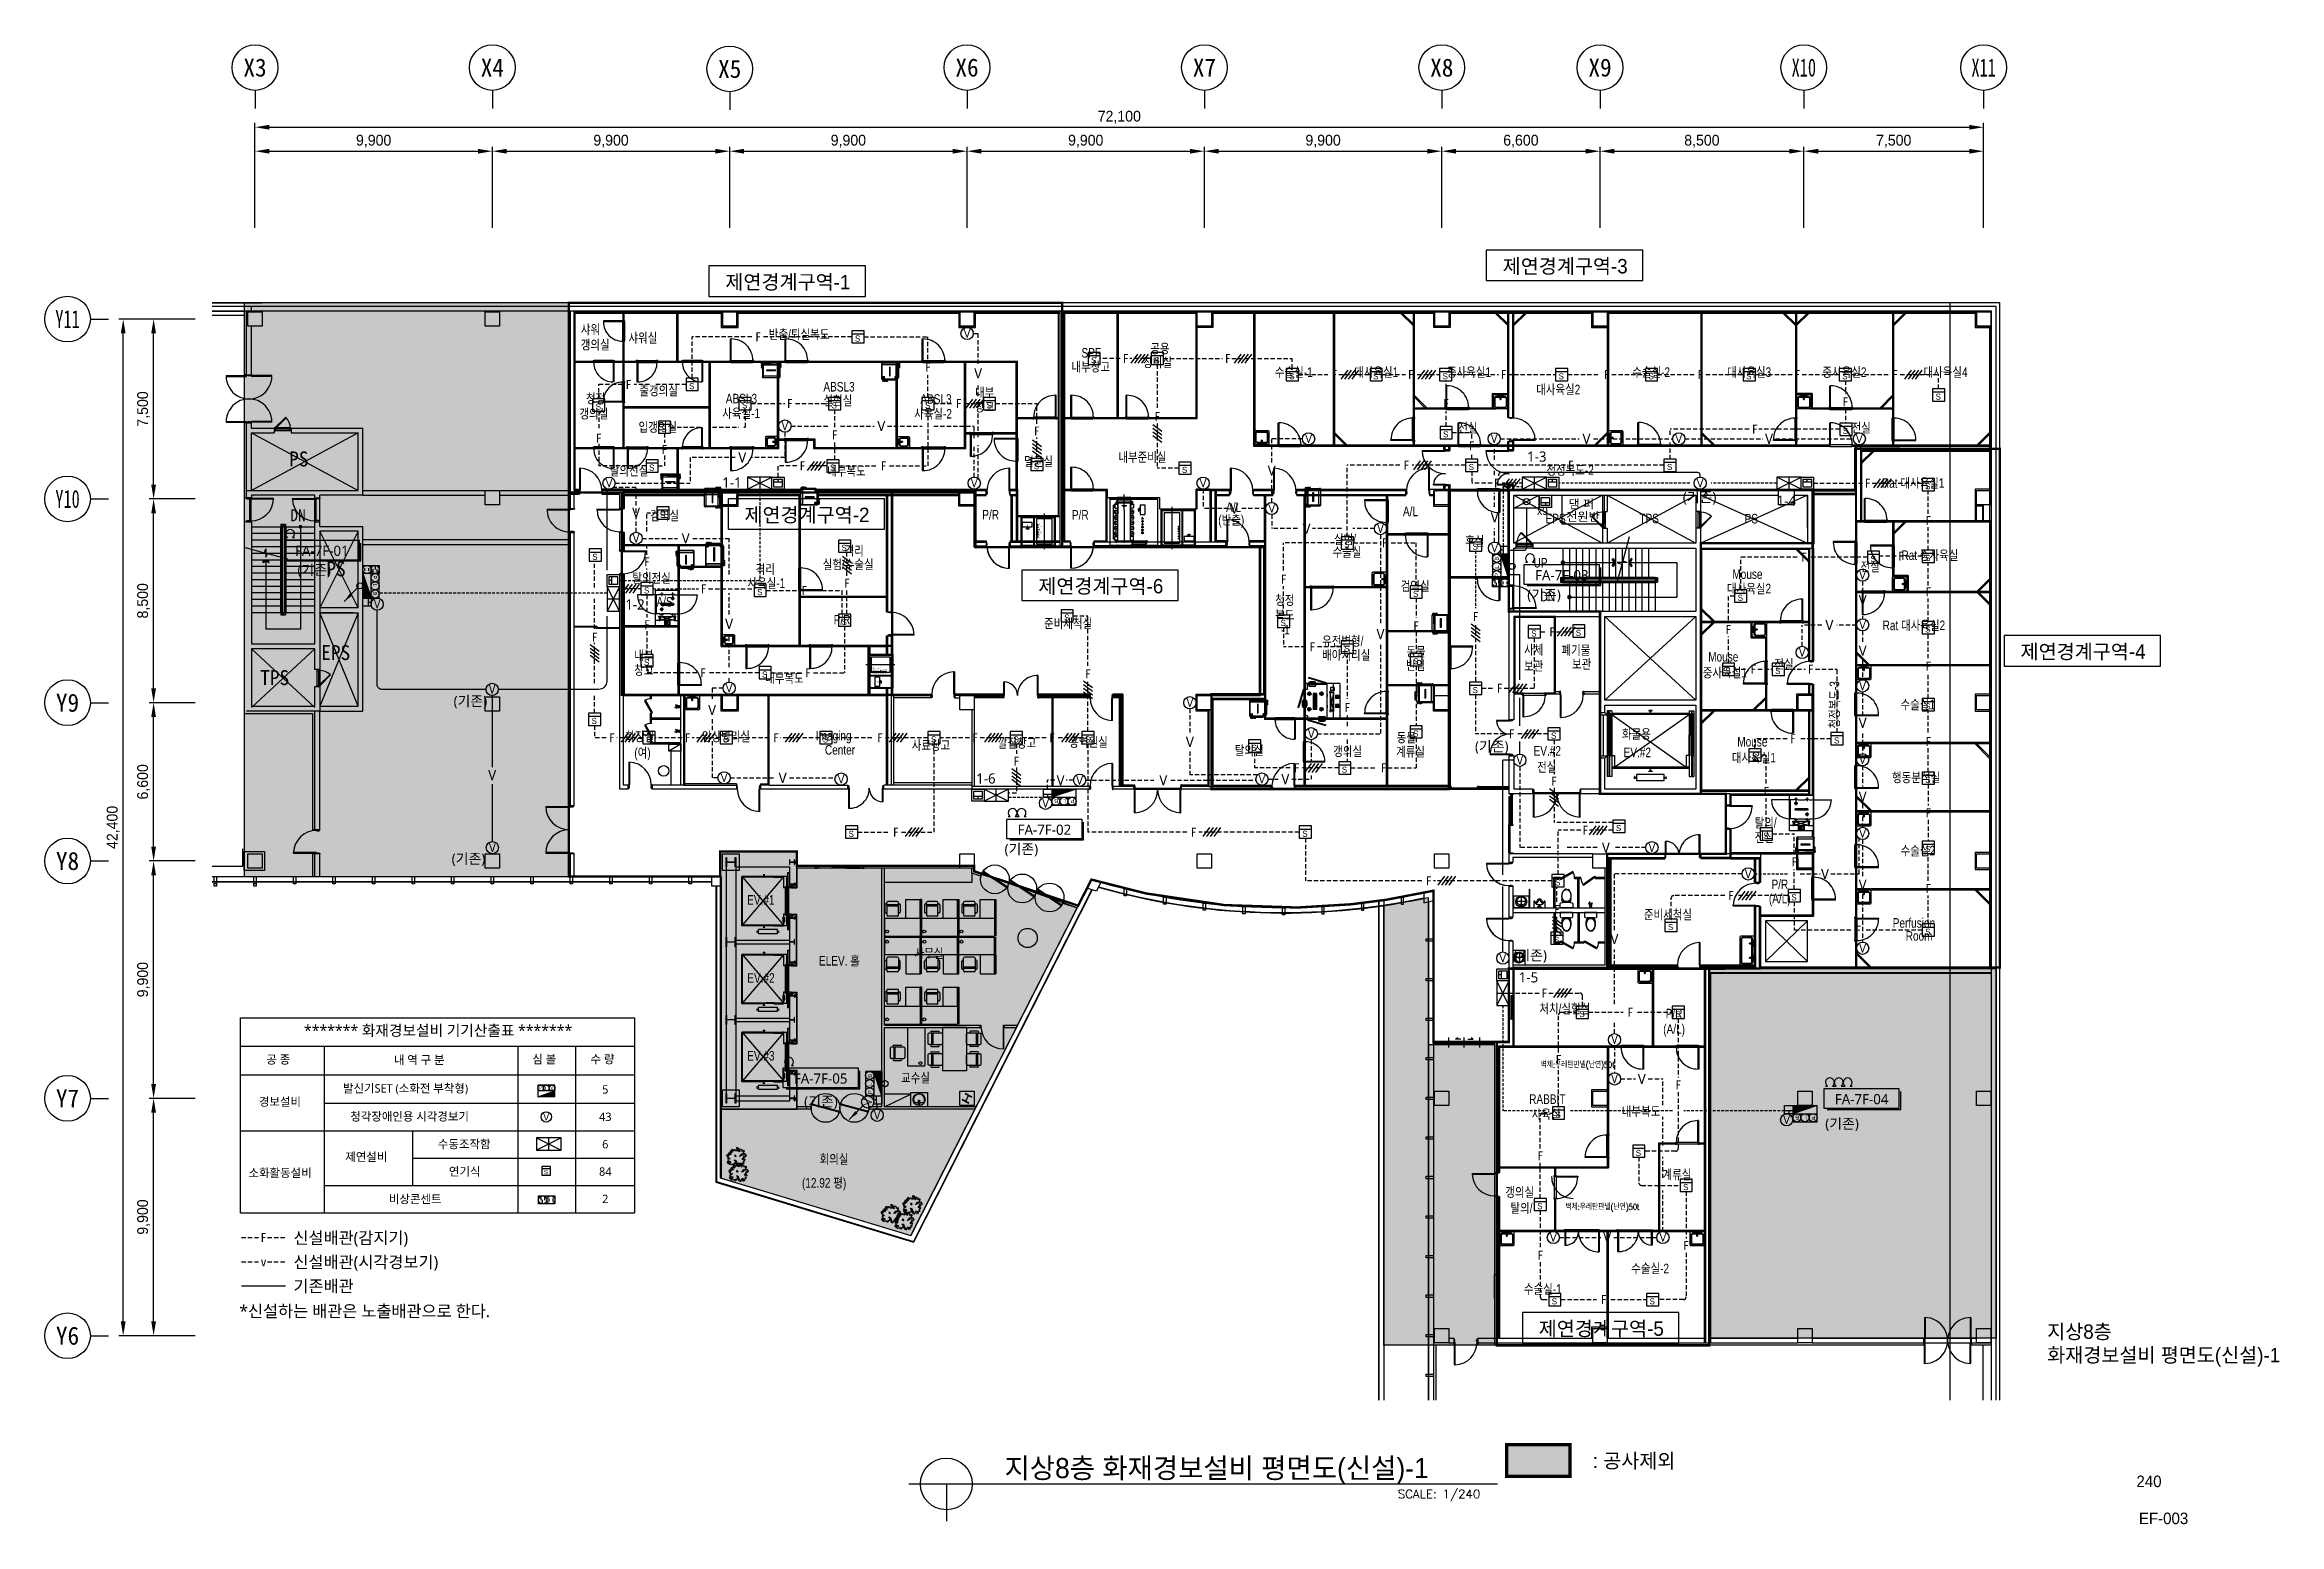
# Model space of a CAD drawing. Header units: millimetres. Extents: x 1710 to 94914, y 1329 to 63037.
import ezdxf
from ezdxf.enums import TextEntityAlignment as Align

# ---------------------------------------------------------------- set-up
doc = ezdxf.new("R2010")
doc.units = ezdxf.units.MM
doc.header["$LTSCALE"] = 120
doc.linetypes.add('HIDDEN', pattern=[9.525, 6.35, -3.175])
doc.linetypes.add('HIDDENX2', pattern=[0.75, 0.5, -0.25])
for name, color, linetype in [('1구역', 41, 'Continuous'), ('2구역', 6, 'Continuous'), ('4구역', 131, 'Continuous'), ('5구역', 231, 'Continuous'), ('6구역', 51, 'Continuous'), ('7', 7, 'Continuous'), ('ARCH', 9, 'Continuous'), ('DET', 2, 'Continuous'), ('DET-S', 2, 'Continuous'), ('duct-si', 7, 'Continuous'), ('EM-SOCKET', 2, 'Continuous'), ('exit-l', 3, 'Continuous'), ('fire', 2, 'Continuous'), ('fire-l', 4, 'Continuous'), ('FIRE-NOTE', 7, 'Continuous'), ('FORM', 7, 'Continuous'), ('FT-1', 3, 'Continuous'), ('SMD', 50, 'Continuous'), ('STROBE', 1, 'Continuous'), ('strobe-l', 4, 'Continuous'), ('공사제외', 5, 'Continuous'), ('동물실', 9, 'Continuous'), ('크린판넬', 4, 'Continuous')]:
    doc.layers.add(name, color=color, linetype=linetype)
doc.styles.add('GHD', font='')
doc.styles.add('ghs', font='')
doc.styles.add('SIM', font='simplex_.ttf')
doc.styles.add('SIMPLEX', font='SIMPLEX.shx', dxfattribs={"bigfont": 'whgtxt.shx'})
doc.styles.get("Standard").update_dxf_attribs({"font": 'SIMPLEX.shx'})
doc.styles.add('SUKWOO', font='malgun.ttf')
doc.styles.add('TEST', font='')
doc.styles.add('TSTYLE4', font='txt', dxfattribs={"width": 0.95, "height": 70})
doc.styles.add('TSTYLE5', font='txt', dxfattribs={"width": 0.95, "height": 80})
doc.styles.add('TSTYLE7', font='txt', dxfattribs={"height": 70})
doc.styles.add('TT', font='')
doc.styles.add('돋움', font='')
doc.styles.add('울릉도l', font='')
doc.styles.add('울릉도M', font='HYWULM.TTF')
doc.styles.get('GHD').set_extended_font_data('Dotum')
doc.styles.get('ghs').set_extended_font_data('Dotum')
doc.styles.get('TEST').set_extended_font_data('Dotum')
doc.styles.get('TT').set_extended_font_data('Dotum')
doc.styles.get('돋움').set_extended_font_data('DotumChe')
doc.styles.get('울릉도l').set_extended_font_data('Dotum')
doc.dimstyles.new('HS-300', dxfattribs={"dimscale": 150, "dimtxt": 3, "dimasz": 4, "dimexe": 1.25, "dimexo": 2, "dimgap": 1, "dimtad": 1, "dimtoh": 1, "dimdec": 0, "dimlunit": 6, "dimtxsty": '울릉도l', "dimcen": 2.5, "dimclrd": 15, "dimclre": 15, "dimadec": 0, "dimazin": 0, "dimtfac": 1, "dimtdec": 0, "dimtmove": 0, "dimatfit": 3, "dimfxl": 0, "dimarcsym": 0})

msp = doc.modelspace()

# ---------------------------------------------------------------- texts
at = {"color": 3, "linetype": 'Continuous', "style": 'SUKWOO'}
msp.add_text('******* 화재경보설비 기기산출표 *******', height=450, dxfattribs=at).set_placement((12525.5, 21700.7))
at = {"layer": '7', "style": '울릉도M'}
for s, height, p in [('지상8층', 600, (85231.7, 9066.3, 0)), ('화재경보설비 평면도(신설)-1', 600, (85231.7, 8087.8, 0)), ('240', 480, (88955.3, 2880.8, 0)), ('EF-003', 480, (89057.3, 1336, 0))]:
    msp.add_text(s, height=height, dxfattribs=at).set_placement(p)
at = {"layer": 'ARCH', "color": 9, "width": 0.8}
for s, height, style, p in [('샤워', 400, 'GHD', (24070.1, 50961.8, 0)), ('갱의실', 400, 'GHD', (24070.1, 50325.1, 0)), ('샤워실', 400, 'GHD', (26056.5, 50611, -2807)), ('반출/퇴실복도', 400, 'GHD', (31913, 50760, 0)), ('SPF', 400, 'GHD', (44954.7, 49985.2, 0)), ('공용', 400, 'GHD', (47825.4, 50167.1, 0)), ('내부창고', 400, 'GHD', (44537.3, 49405.2, 0)), ('장비실', 400, 'GHD', (47525.4, 49587.1, 0)), ('수술실-1', 400, 'GHD', (53020.9, 49181.6, 0)), ('대사육실1', 400, 'GHD', (56328.2, 49181.6, 0)), ('중사육실1', 400, 'GHD', (60195.8, 49181.6, 0)), ('수술실-2', 400, 'GHD', (67925.7, 49181.6, 0)), ('대사육실3', 400, 'GHD', (71882.1, 49181.6, 0)), ('중사육실2', 400, 'GHD', (75855.3, 49181.6, 0)), ('대사육실4', 400, 'GHD', (80073.6, 49181.6, 0)), ('청정', 400, 'GHD', (24288.4, 48082.1, 0)), ('출갱의실', 400, 'GHD', (26513.4, 48409.7, -2807)), ('ABSL3', 400, 'GHD', (30119.7, 48077.6, 0)), ('ABSL3', 400, 'GHD', (34189.2, 48571.8, 0)), ('내부', 400, 'GHD', (40513.7, 48328.5, 0)), ('대사육실2', 400, 'GHD', (63918.6, 48458, 0)), ('갱의실', 400, 'GHD', (24012.5, 47445.4, 0)), ('사육실-1', 400, 'GHD', (29969.9, 47464.1, 0)), ('실험실', 400, 'GHD', (34189.2, 47998.1, 0)), ('사육실-2', 400, 'GHD', (37974.2, 47446.2, 0)), ('ABSL3', 400, 'GHD', (38233.2, 48059.8, 0)), ('창고', 400, 'GHD', (40513.7, 47737.9, 0)), ('입갱의실', 400, 'GHD', (26478.9, 46890.5, 0)), ('전실', 400, 'GHD', (60667.1, 46859.4, 0)), ('전실', 400, 'GHD', (77072.1, 46859.4, 0)), ('멸균실', 400, 'GHD', (42561.7, 45457.7, 0)), ('내부준비실', 400, 'GHD', (46491.8, 45637.6, 0)), ('탈의전실', 400, 'GHD', (25279.4, 45070.3, -2807)), ('내부복도', 400, 'GHD', (34344.5, 45061.6, 0)), ('청정복도-2', 400, 'GHD', (64345.4, 45097.9, 0)), ('Rat 대사육실1', 400, 'GHD', (78339.4, 44557.9, 0)), ('A/L', 400, 'GHD', (50984.7, 43548.3, 0)), ('검역실', 400, 'GHD', (26962, 43200.5, 0)), ('P/R', 400, 'GHD', (40817.2, 43235.4, 0)), ('P/R', 400, 'GHD', (44554.8, 43228.7, 0)), ('(반출)', 400, 'GHD', (50659.6, 43017.3, 0)), ('A/L', 400, 'GHD', (58362.4, 43372.1, 0)), ('격리', 400, 'GHD', (35070.8, 41734.2, 0)), ('수술실', 400, 'GHD', (55426.5, 41677.2, 0)), ('실험/', 400, 'GHD', (55484.1, 42204.1, 0)), ('후실', 400, 'GHD', (60954, 42137.2, 0)), ('Rat 중사육실', 400, 'GHD', (79153.7, 41546.5, 0)), ('탈의전실', 400, 'GHD', (26219.4, 40593.5, -2807)), ('격리', 400, 'GHD', (31361.7, 40962.7, 0)), ('실험/수술실', 400, 'GHD', (34161.9, 41160.7, 0)), ('UP', 400, 'GHD', (63812.2, 41232, 0)), ('UP', 400, 'GHD', (63812.2, 41232, 0)), ('Mouse', 400, 'GHD', (72101.9, 40756.1, 0)), ('전실', 400, 'GHD', (77444.4, 41071, 0)), ('사육실-1', 400, 'GHD', (31021.9, 40382.6, 0)), ('청정', 400, 'GHD', (53030.1, 39670.7, 0)), ('검역실', 400, 'GHD', (58269.3, 40261.2, 0)), ('DN', 400, 'GHD', (64099.2, 39824.9, 0)), ('DN', 400, 'GHD', (64099.2, 39824.9, 0)), ('대사육실2', 400, 'GHD', (71876.2, 40155.9, 0)), ('A/S', 400, 'GHD', (27227.5, 39603.1, 0)), ('P/R', 400, 'GHD', (34618.6, 38858.9, 0)), ('준비세척실', 400, 'GHD', (43392.2, 38701.4, 0)), ('복도', 400, 'GHD', (53030.1, 39052.5, 0)), ('-1', 400, 'GHD', (53271.5, 38441.7, 0)), ('유전변형/', 400, 'GHD', (54991.6, 37969.4, 0)), ('Rat 대사육실2', 400, 'GHD', (78369.4, 38620.6, 0)), ('내부', 400, 'GHD', (26301.1, 37368.8, 0)), ('배아처리실', 400, 'GHD', (54991.6, 37383.5, 0)), ('동물', 400, 'GHD', (58503.7, 37521.9, 0)), ('반입', 400, 'GHD', (58497, 36956.3, 0)), ('사체', 400, 'GHD', (63414.6, 37605, 0)), ('보관', 400, 'GHD', (63414.6, 36929.8, 0)), ('폐기물', 400, 'GHD', (64973.6, 37586.4, 0)), ('보관', 400, 'GHD', (65412.4, 37008.9, 0)), ('Mouse', 400, 'GHD', (71095.2, 37309.8, 0)), ('전실', 400, 'GHD', (73850.4, 37011, 0)), ('창고', 400, 'GHD', (26301.1, 36753.4, 0)), ('내부복도', 400, 'GHD', (31759.5, 36419.6, 0)), ('중사육실1', 400, 'GHD', (70869.5, 36647.1, 0)), ('수술실1', 400, 'GHD', (79119.4, 35315.6, 0)), ('화물용', 400, 'GHD', (67495.8, 34091.3, 0)), ('화물용', 400, 'GHD', (67495.8, 34091.3, 0)), ('화장실', 400, 'GHD', (25926.5, 33985.1, 0)), ('(여)', 400, 'GHD', (26304.1, 33309, 0)), ('임상병리실', 400, 'GHD', (29120.2, 33985.1, 0)), ('Imaging ', 400, 'GHD', (33875.2, 34018.3, 0)), ('Center', 400, 'GHD', (34252.7, 33427.9, 0)), ('사료창고', 400, 'GHD', (37873.1, 33623.9, 0)), ('깔집창고', 400, 'GHD', (41460.9, 33716, 0)), ('용역원실', 400, 'GHD', (44443.3, 33752.1, 0)), ('탈의실', 400, 'GHD', (51344.6, 33401.9, 0)), ('갱의실', 400, 'GHD', (55451.4, 33369.3, 0)), ('계류실', 400, 'GHD', (58074.2, 33350.2, 0)), ('동물', 400, 'GHD', (58101.7, 33942.3, 0)), ('EV.#2', 400, 'GHD', (63811, 33386.3, 0)), ('EV.#2', 400, 'GHD', (67567.1, 33322.8, 0)), ('EV.#2', 400, 'GHD', (67567.1, 33322.8, 0)), ('대사육실1', 400, 'GHD', (72081.9, 33103.2, 0)), ('Mouse', 400, 'GHD', (72307.6, 33765.9, 0)), ('전실', 400, 'GHD', (63958.6, 32713.2, 0)), ('행동분석실', 400, 'GHD', (78759.4, 32276.9, 0)), ('탈의/', 400, 'GHD', (73029, 30387, 0)), ('전실', 400, 'GHD', (73029, 29780.6, 0)), ('수술실2', 400, 'GHD', (79119.4, 29223.3, 0)), ('P/R', 400, 'GHD', (73733.4, 27818.2, 0)), ('(A/L)', 400, 'GHD', (73624.5, 27228.5, 0)), ('준비세척실', 400, 'GHD', (68411.5, 26560.4, 0)), ('Perfusion', 400, 'GHD', (78790.6, 26209.9, 0)), ('사무실', 400, 'GHD', (37991.9, 24946.2, 0)), ('Room', 400, 'GHD', (79332.1, 25668.6, 0)), ('ELEV. 홀', 400, 'GHD', (34005.9, 24631.9, 0)), ('ELEV. 홀', 400, 'GHD', (34005.9, 24631.9, 0)), ('처치/실험실', 400, 'GHD', (64051.9, 22637.9, 0)), ('P/R', 400, 'GHD', (69321.5, 22428, 0)), ('(A/L)', 400, 'GHD', (69217.9, 21785.3, 0)), ('벽체:우레탄판넬(난연)50t', 250, 'SIMPLEX', (64100.7, 20370.8, 0)), ('교수실', 400, 'GHD', (37429.5, 19752.9, 0)), ('RABBIT', 400, 'GHD', (63626.5, 18861.3, 0)), ('사육실', 400, 'GHD', (63730.8, 18233, 0)), ('내부복도', 400, 'GHD', (67488.6, 18353.4, 0)), ('회의실', 400, 'GHD', (34029.2, 16360.4, 0)), ('계류실', 400, 'GHD', (69188.6, 15718.3, 0)), ('(12.92 평)', 400, 'GHD', (33297.2, 15371.4, 0)), ('갱의실', 400, 'GHD', (62628.1, 14982.6, 0)), ('탈의/', 400, 'GHD', (62847.4, 14319.9, 0)), ('벽체:우레탄판넬(난연)50t', 250, 'SIMPLEX', (65135.3, 14440.7, 0)), ('수술실-2', 400, 'GHD', (67883.4, 11799.8, 0)), ('수술실-1', 400, 'GHD', (63409, 10941.7, 0))]:
    msp.add_text(s, height=height, dxfattribs=dict(at, style=style)).set_placement(p)
at = {"layer": 'ARCH', "color": 9, "style": '돋움'}
for s, p in [('PS', (11905.1, 45448.8, 0)), ('PS', (11905.1, 45448.8, 0)), ('PS', (11905.1, 45448.8, 0)), ('PS', (11905.1, 45448.8, 0)), ('PS', (11905.1, 45448.8, 0)), ('PS', (11905.1, 45448.8, 0)), ('PS', (13459.3, 40864.8, 0)), ('PS', (13459.3, 40864.8, 0)), ('PS', (13459.3, 40864.8, 0)), ('EPS', (13242.1, 37373.3, 0)), ('EPS', (13242.1, 37373.3, 0)), ('EPS', (13242.1, 37373.3, 0)), ('EPS', (13242.1, 37373.3, 0)), ('EPS', (13242.1, 37373.3, 0)), ('EPS', (13242.1, 37373.3, 0)), ('TPS', (10696.1, 36328.4, 0)), ('TPS', (10696.1, 36328.4, 0)), ('TPS', (10696.1, 36328.4, 0)), ('TPS', (10696.1, 36328.4, 0)), ('TPS', (10696.1, 36328.4, 0)), ('TPS', (10696.1, 36328.4, 0))]:
    msp.add_text(s, height=625, dxfattribs=at).set_placement(p)
msp.add_text('DN', height=500, dxfattribs=at).set_placement((12277.1, 43160.7, 0), align=Align.CENTER)
msp.add_text('DN', height=500, dxfattribs=at).set_placement((12277.1, 43160.7, 0), align=Align.CENTER)
msp.add_text('DN', height=500, dxfattribs=at).set_placement((12277.1, 43160.7, 0), align=Align.CENTER)
msp.add_text('DN', height=500, dxfattribs=at).set_placement((12277.1, 43160.7, 0), align=Align.CENTER)
msp.add_text('DN', height=500, dxfattribs=at).set_placement((12277.1, 43160.7, 0), align=Align.CENTER)
msp.add_text('DN', height=500, dxfattribs=at).set_placement((12277.1, 43160.7, 0), align=Align.CENTER)
at = {"layer": 'ARCH', "color": 9}
for s, height, rotation, style, width, p in [('A', 80, 180, 'TSTYLE5', 0.95, (42727.5, 43014.5, 0)), ('F', 70, 180, 'TSTYLE4', 0.95, (43236.6, 43069.5, 0)), ('D', 70, 179.999969, 'TSTYLE4', 0.95, (43233.4, 42853.4, 0)), ('C', 70, 179.999969, 'TSTYLE4', 0.95, (43236.9, 42624.4, 0)), ('B', 70, 179.999969, 'TSTYLE4', 0.95, (43235.7, 42524.7, 0)), ('CS', 70, 179.999969, 'TSTYLE4', 0.95, (43309.1, 42728.4, 0)), ('CS', 70, 269.999969, 'TSTYLE4', 0.95, (36241.7, 37076.9, 0)), ('F', 70, 270, 'TSTYLE4', 0.95, (36328.3, 37001.4, 0)), ('A', 80, 270, 'TSTYLE5', 0.95, (36425.1, 36493.8, 0)), ('D', 70, 269.999969, 'TSTYLE4', 0.95, (36544.4, 36998.1, 0)), ('C', 70, 269.999969, 'TSTYLE4', 0.95, (36673.4, 37001.7, 0)), ('B', 70, 269.999969, 'TSTYLE4', 0.95, (36773.1, 37000.5, 0)), ('청정복도-3', 400, 90, 'GHD', 0.8, (76556.4, 34516.4, 0))]:
    msp.add_text(s, height=height, rotation=rotation, dxfattribs=dict(at, style=style, width=width)).set_placement(p)
at = {"layer": 'ARCH', "color": 9, "style": 'TSTYLE7'}
for rotation, p in [(0.000015, (43236.6, 42891.3, 0)), (90.000015, (36506.5, 37001.4, 0))]:
    msp.add_text('E', height=70, rotation=rotation, dxfattribs=at).set_placement(p)
at = {"layer": 'ARCH', "color": 9, "style": 'GHD', "width": 0.8}
for s, p in [('EPS', (64731.1, 43274.8, 0)), ('EPS', (64731.1, 43274.8, 0)), ('TPS', (68631.1, 43274.8, 0)), ('TPS', (68631.1, 43274.8, 0)), ('PS', (72891.4, 43269.2, 0)), ('PS', (72891.4, 43269.2, 0)), ('EV.#1', (31581.1, 27369.2, 0)), ('EV.#2', (31585.3, 24114.2, 0)), ('EV.#3', (31581.1, 20869.2, 0))]:
    msp.add_text(s, height=400, dxfattribs=at).set_placement(p, align=Align.MIDDLE_CENTER)
at = {"layer": 'fire', "linetype": 'HIDDENX2', "ltscale": 2, "style": '돋움'}
for s, p in [('F', (31469.5, 50853.2, 0)), ('F', (38551.8, 49587.4, 0)), ('F', (46798.6, 49947.7, 0)), ('F', (51059.4, 49947.7, 0)), ('F', (55496.3, 49279.9, 0)), ('F', (58693.1, 49279.9, 0)), ('F', (62561.3, 49279.9, 0)), ('F', (66854.7, 49279.9, 0)), ('F', (70766.5, 49279.9, 0)), ('F', (74809.8, 49279.9, 0)), ('F', (78887.2, 49279.9, 0)), ('F', (26062.3, 48869.1, 0)), ('F', (32790.5, 48066.5, 0)), ('F', (39834.9, 48066.5, 0)), ('F', (48116.5, 47533.2, 0)), ('F', (60163, 48069.3, 0)), ('F', (76814.2, 48139.9, 0)), ('F', (24819.7, 46630.4, 0)), ('F', (34658.9, 46768.4, 1403.5)), ('F', (43093.9, 46926, 0)), ('F', (73041.1, 46999.8, 0)), ('F', (27560, 46151.4, 0)), ('F', (58506.4, 45496.8, 0)), ('F', (61229.3, 46305.2, 0)), ('F', (65364.9, 45496.8, 0)), ('F', (33318.9, 45470.4, 2807)), ('F', (36700.4, 45470.4, 2807)), ('F', (62278.5, 44749.2, 0)), ('F', (77749.4, 44749.2, 0)), ('F', (80272.6, 43197, 0)), ('F', (57603.3, 42256.5, 0)), ('F', (26830.9, 41464.9, 0)), ('F', (75093.2, 41662.3, 0)), ('F', (79131.4, 41702.6, 0)), ('F', (29192.4, 40349.2, 0)), ('F', (33391, 40278.1, 0)), ('F', (35171.8, 40579.2, 0)), ('F', (53384.5, 40751.7, 0)), ('F', (80272.6, 40212.2, 0)), ('F', (61393.7, 39182.9, 0)), ('F', (24648, 38327.7, 0)), ('F', (26830.9, 38848.6, 0)), ('F', (58913.1, 38799.1, 0)), ('F', (64586.8, 38553.8, 0)), ('F', (71939.7, 38643.4, 0)), ('F', (54584, 37921.8, 0)), ('F', (80272.6, 37117.6, 0)), ('F', (29167.7, 36843.8, 0)), ('F', (33543.5, 36843.8, 0)), ('F', (45222.8, 36803.9, 0)), ('F', (62399.2, 36194, 0)), ('F', (72977.6, 36990.5, 0)), ('F', (75369.8, 36990.5, 0)), ('F', (56038.5, 35397.1, 0)), ('F', (58913.1, 35884.4, 0)), ('F', (25368.6, 34135.1, 0)), ('F', (28528.6, 34135.1, 0)), ('F', (32216.4, 34135.1, 0)), ('F', (36547, 34135.1, 0)), ('F', (40520.3, 34135.1, 0)), ('F', (43731.3, 34135.1, 0)), ('F', (62901.8, 34294.1, 0)), ('F', (74628.8, 34094.2, 0)), ('F', (80272.6, 33980.3, 0)), ('F', (42239.9, 33154.6, 0)), ('F', (53930, 32872.3, 0)), ('F', (57554, 32872.3, 0)), ('F', (64664.8, 32320.8, 0)), ('F', (73515.3, 31895.5, 0)), ('F', (80272.6, 31006.1, 0)), ('F', (37210.7, 30197.6, 0)), ('F', (49630, 30197.6, 0)), ('F', (65975.2, 30275.3, 0)), ('F', (74684.6, 28961.1, 0)), ('F', (59435.5, 28170.9, 0)), ('F', (80272.6, 27839.2, 0)), ('F', (64783.7, 26972.1, 0)), ('F', (72041.7, 27547.4, 0)), ('F', (77351.1, 26113.5, 0)), ('F', (64263, 23481.6, 0)), ('F', (67844.3, 22681.3, 0)), ('F', (64851.8, 20709.5, 0)), ('F', (69844, 19657.9, 0)), ('F', (64089.9, 16702.2, 0)), ('F', (10836.9, 13287.3)), ('F', (70173.4, 12954.6, 0)), ('v', (10836.9, 12279.4)), ('F', (64089.9, 12555.7, 0)), ('F', (66735.5, 10699.6, 0))]:
    msp.add_text(s, height=375, dxfattribs=at).set_placement(p, align=Align.MIDDLE)
at = {"layer": 'fire', "color": 2, "style": 'SUKWOO'}
for s, p in [('1-3', (63944.8, 45860, 0)), ('1-1', (30373.6, 44776.7, 0)), ('(기존)', (70735.8, 44146.6, 0)), ('1-4', (74352.8, 44016.2, 0)), ('FA-7F-01', (13270.7, 41932.1, 0)), ('(기존)', (12950.7, 41112.1, 0)), ('FA-7F-03', (64988.6, 40912.1, 0)), ('(기존)', (64246.4, 40079.7, 0)), ('1-2', (26331.5, 39695.4, 0)), ('(기존)', (19466.4, 35639.7, 0)), ('(기존)', (62066.4, 33749.7, 0)), ('1-6', (40966.9, 32434.2, 0)), ('FA-7F-02', (43406.5, 30297.5, 0)), ('(기존)', (19386.4, 29069.7, 0)), ('(기존)', (42446.4, 29469.7, 0)), ('(기존)', (63666.4, 25039.7, 0)), ('1-5', (63597.9, 24137.9, 0)), ('FA-7F-05', (34076.2, 19921.6, 0)), ('(기존)', (34087.1, 18942.7, 0)), ('FA-7F-04', (77494.1, 19061.3, 0)), ('(기존)', (76676.4, 18019.7, 0))]:
    msp.add_text(s, height=425, dxfattribs=at).set_placement(p, align=Align.MIDDLE)
at = {"layer": 'fire'}
for s, height, style, p in [('댐 퍼', 370.75, 'ghs', (65270.2, 43698, 0)), ('전원반', 370.75, 'ghs', (65172.7, 43167.5, 0)), (' 공 종', 350, 'SUKWOO', (10834, 20537.9)), ('내 역 구 분', 350, 'SUKWOO', (16273.6, 20519.3)), ('심 볼', 350, 'SUKWOO', (22049.4, 20549.2)), ('수 량', 350, 'SUKWOO', (24476.9, 20549.2)), ('발신기SET (소화전 부착형)', 350, 'SUKWOO', (14149.8, 19334.8)), ('청각장애인용 시각경보기', 350, 'SUKWOO', (14455.5, 18160.9)), ('제연설비', 350, 'SUKWOO', (14247.1, 16476.2)), ('수동조작함', 350, 'SUKWOO', (18110.5, 17008.5)), ('소화활동설비', 350, 'SUKWOO', (10210.9, 15808.2)), ('연기식', 350, 'SUKWOO', (18570.5, 15866.2)), ('비상콘센트', 350, 'SUKWOO', (16067.1, 14717.6)), ('신설배관(감지기)', 500, 'SUKWOO', (12086.1, 13024.9)), ('신설배관(시각경보기)', 500, 'SUKWOO', (12086.1, 12017)), ('기존배관', 500, 'SUKWOO', (12086.1, 11009.1)), ('*신설하는 배관은 노출배관으로 한다.', 500, 'SUKWOO', (9829.9, 9971))]:
    msp.add_text(s, height=height, dxfattribs=dict(at, style=style)).set_placement(p)
at = {"layer": 'fire', "style": 'SUKWOO'}
for s, p in [('5', (25091.9, 19292.2)), ('43', (25091.8, 18149.9)), ('6', (25091.8, 17007.5)), ('84', (25091.8, 15865.1)), ('2', (25091.8, 14722.7))]:
    msp.add_text(s, height=350, dxfattribs=at).set_placement(p, align=Align.CENTER)
at = {"layer": 'FIRE-NOTE', "color": 6, "linetype": 'Continuous', "style": 'TT'}
for s, p in [('제연경계구역-3', (65128.4, 53799.2, 0)), ('제연경계구역-1', (32707.4, 53137.4, 0)), ('제연경계구역-2', (33503.7, 43427.2, 0)), ('제연경계구역-6', (45759.5, 40454.5, 0)), ('제연경계구역-4', (86729, 37722.8, 0)), ('제연경계구역-5', (66634.4, 9490.2, 0))]:
    msp.add_text(s, height=600, dxfattribs=at).set_placement(p, align=Align.MIDDLE_CENTER)
at = {"layer": 'FORM', "color": 4, "style": 'GHD'}
msp.add_text('지상8층 화재경보설비 평면도(신설)-1', height=840.002, dxfattribs=at).set_placement((41744.7, 3253.4, 0))
at = {"layer": 'FORM', "color": 2, "style": 'SIM'}
msp.add_text('SCALE: 1/240', height=360.001, dxfattribs=at).set_placement((61587.6, 2773.4, 0), align=Align.TOP_RIGHT)
at = {"layer": 'FT-1', "color": 2, "linetype": 'Continuous', "style": 'SUKWOO'}
msp.add_text('경보설비', height=350, dxfattribs=at).set_placement((10642.6, 18777.9))
at = {"layer": 'SMD', "style": 'ghs'}
msp.add_text('x9', height=327.13, dxfattribs=at).set_placement((63955.9, 43428.4))
at = {"layer": 'STROBE', "style": 'SUKWOO'}
for p in [(40644.3, 49332.7, 0), (36605.4, 47132.7, 0), (66017.1, 46599.2, 0), (73632.1, 46599.2, 0), (30807.1, 45822.7, 0), (52886.3, 45273.4, 0), (51328.8, 43692.7, 0), (26377.9, 43519.9, 0), (54342.4, 42852.7, 0), (62185.8, 43324.6, 0), (28445, 42449.2, 0), (77536.2, 39876.8, 0), (30257.1, 38882.7, 0), (57426.3, 38450.2, 0), (76148.8, 38834, 0), (77536.2, 37762.7, 0), (29547.1, 35287.2, 0), (77536.2, 34752.7, 0), (49476.3, 33959.2, 0), (20372.7, 32571.7, 0), (32489.6, 32459.2, 0), (53457.1, 32409.2, 0), (44081.7, 32359.2, 0), (48367.1, 32359.2, 0), (77536.2, 31676.8, 0), (66824.6, 29549.2, 0), (75967.1, 28452.7, 0), (77536.2, 28002.7, 0), (67184.5, 25739.2, 0), (68322.7, 19902.7, 0), (66881.3, 13289.2, 0)]:
    msp.add_text('V', height=425, dxfattribs=at).set_placement(p, align=Align.MIDDLE)
at = {"layer": '공사제외', "color": 3, "style": 'TEST'}
msp.add_text(': 공사제외', height=600, dxfattribs=at).set_placement((68001.3, 3984.1, 0), align=Align.MIDDLE)

# ---------------------------------------------------------------- blocks, each defined once
blk = doc.blocks.new('MULLION_100X300')
blk.add_lwpolyline([(0, -50), (0, 50), (300, 50), (300, -50)], close=True)
blk = doc.blocks.new('주열마킹$0$')
blk.add_line((0, 5), (0, 0))
blk.add_circle((0, 11.35), 6.35)
at = {"color": 3, "style": '돋움'}
blk.add_attdef('NO', text='', height=5, dxfattribs=at).set_placement((0, 11.35), align=Align.MIDDLE_CENTER)
blk = doc.blocks.new('*D18')
at = {"layer": 'ARCH', "color": 1, "lineweight": -2}
for p, q in [((7984, 28994, 0), (6066, 28994, 0)), ((6253, 19694, 0), (6253, 28394, 0)), ((7984, 19094, 0), (6066, 19094, 0))]:
    blk.add_line(p, q, dxfattribs=at)
at = {"layer": 'ARCH', "color": 1}
for points in [[(6153, 28394, 0), (6353, 28394, 0), (6253, 28994, 0)], [(6153, 19694, 0), (6353, 19694, 0), (6253, 19094, 0)]]:
    blk.add_solid(points, dxfattribs=at)
at = {"layer": 'ARCH', "color": 0, "insert": (5835, 24044, 0), "char_height": 450, "attachment_point": 5, "rotation": 90, "style": '울릉도l'}
blk.add_mtext('9,900', dxfattribs=at)
blk = doc.blocks.new('*D19')
at = {"layer": 'ARCH', "color": 1, "lineweight": -2}
for p, q in [((7984, 35594, 0), (6066, 35594, 0)), ((6253, 29594, 0), (6253, 34994, 0)), ((7984, 28994, 0), (6066, 28994, 0))]:
    blk.add_line(p, q, dxfattribs=at)
at = {"layer": 'ARCH', "color": 1}
for points in [[(6153, 34994, 0), (6353, 34994, 0), (6253, 35594, 0)], [(6153, 29594, 0), (6353, 29594, 0), (6253, 28994, 0)]]:
    blk.add_solid(points, dxfattribs=at)
at = {"layer": 'ARCH', "color": 0, "insert": (5835, 32294, 0), "char_height": 450, "attachment_point": 5, "rotation": 90, "style": '울릉도l'}
blk.add_mtext('6,600', dxfattribs=at)
blk = doc.blocks.new('*D20')
at = {"layer": 'ARCH', "color": 1, "lineweight": -2}
for p, q in [((7984, 44094, 0), (6066, 44094, 0)), ((6253, 36194, 0), (6253, 43494, 0)), ((7984, 35594, 0), (6066, 35594, 0))]:
    blk.add_line(p, q, dxfattribs=at)
at = {"layer": 'ARCH', "color": 1}
for points in [[(6153, 43494, 0), (6353, 43494, 0), (6253, 44094, 0)], [(6153, 36194, 0), (6353, 36194, 0), (6253, 35594, 0)]]:
    blk.add_solid(points, dxfattribs=at)
at = {"layer": 'ARCH', "color": 0, "insert": (5835, 39844, 0), "char_height": 450, "attachment_point": 5, "rotation": 90, "style": '울릉도l'}
blk.add_mtext('8,500', dxfattribs=at)
blk = doc.blocks.new('*D21')
at = {"layer": 'ARCH', "color": 1, "lineweight": -2}
for p, q in [((7984, 51594, 0), (6066, 51594, 0)), ((6253, 44694, 0), (6253, 50994, 0)), ((7984, 44094, 0), (6066, 44094, 0))]:
    blk.add_line(p, q, dxfattribs=at)
at = {"layer": 'ARCH', "color": 1}
for points in [[(6153, 50994, 0), (6353, 50994, 0), (6253, 51594, 0)], [(6153, 44694, 0), (6353, 44694, 0), (6253, 44094, 0)]]:
    blk.add_solid(points, dxfattribs=at)
at = {"layer": 'ARCH', "color": 0, "insert": (5835, 47844, 0), "char_height": 450, "attachment_point": 5, "rotation": 90, "style": '울릉도l'}
blk.add_mtext('7,500', dxfattribs=at)
blk = doc.blocks.new('*U3')
blk.add_line((0, 5), (0, 0))
blk.add_circle((0, 11.35), 6.35)
at = {"color": 3, "style": '돋움'}
blk.add_attdef('NO', text='', height=5, dxfattribs=at).set_placement((0, 11.35), align=Align.MIDDLE_CENTER)
blk = doc.blocks.new('*D22')
at = {"layer": 'ARCH', "color": 1, "lineweight": -2}
for p, q in [((10481, 55394, 0), (10481, 58782, 0)), ((20381, 55394, 0), (20381, 58782, 0)), ((11081, 58594, 0), (19781, 58594, 0))]:
    blk.add_line(p, q, dxfattribs=at)
at = {"layer": 'ARCH', "color": 1}
for points in [[(11081, 58694, 0), (11081, 58494, 0), (10481, 58594, 0)], [(19781, 58694, 0), (19781, 58494, 0), (20381, 58594, 0)]]:
    blk.add_solid(points, dxfattribs=at)
at = {"layer": 'ARCH', "color": 0, "insert": (15431, 59013, 0), "char_height": 450, "attachment_point": 5, "style": '울릉도l'}
blk.add_mtext('9,900', dxfattribs=at)
blk = doc.blocks.new('*D23')
at = {"layer": 'ARCH', "color": 1, "lineweight": -2}
for p, q in [((20381, 55394, 0), (20381, 58782, 0)), ((30281, 55394, 0), (30281, 58782, 0)), ((20981, 58594, 0), (29681, 58594, 0))]:
    blk.add_line(p, q, dxfattribs=at)
at = {"layer": 'ARCH', "color": 1}
for points in [[(20981, 58694, 0), (20981, 58494, 0), (20381, 58594, 0)], [(29681, 58694, 0), (29681, 58494, 0), (30281, 58594, 0)]]:
    blk.add_solid(points, dxfattribs=at)
at = {"layer": 'ARCH', "color": 0, "insert": (25331, 59013, 0), "char_height": 450, "attachment_point": 5, "style": '울릉도l'}
blk.add_mtext('9,900', dxfattribs=at)
blk = doc.blocks.new('*D24')
at = {"layer": 'ARCH', "color": 1, "lineweight": -2}
for p, q in [((30281, 55394, 0), (30281, 58782, 0)), ((40181, 55394, 0), (40181, 58782, 0)), ((30881, 58594, 0), (39581, 58594, 0))]:
    blk.add_line(p, q, dxfattribs=at)
at = {"layer": 'ARCH', "color": 1}
for points in [[(30881, 58694, 0), (30881, 58494, 0), (30281, 58594, 0)], [(39581, 58694, 0), (39581, 58494, 0), (40181, 58594, 0)]]:
    blk.add_solid(points, dxfattribs=at)
at = {"layer": 'ARCH', "color": 0, "insert": (35231, 59013, 0), "char_height": 450, "attachment_point": 5, "style": '울릉도l'}
blk.add_mtext('9,900', dxfattribs=at)
blk = doc.blocks.new('*D25')
at = {"layer": 'ARCH', "color": 1, "lineweight": -2}
for p, q in [((40181, 55394, 0), (40181, 58782, 0)), ((50081, 55394, 0), (50081, 58782, 0)), ((40781, 58594, 0), (49481, 58594, 0))]:
    blk.add_line(p, q, dxfattribs=at)
at = {"layer": 'ARCH', "color": 1}
for points in [[(40781, 58694, 0), (40781, 58494, 0), (40181, 58594, 0)], [(49481, 58694, 0), (49481, 58494, 0), (50081, 58594, 0)]]:
    blk.add_solid(points, dxfattribs=at)
at = {"layer": 'ARCH', "color": 0, "insert": (45131, 59013, 0), "char_height": 450, "attachment_point": 5, "style": '울릉도l'}
blk.add_mtext('9,900', dxfattribs=at)
blk = doc.blocks.new('*D26')
at = {"layer": 'ARCH', "color": 1, "lineweight": -2}
for p, q in [((50081, 55394, 0), (50081, 58782, 0)), ((59981, 55394, 0), (59981, 58782, 0)), ((50681, 58594, 0), (59381, 58594, 0))]:
    blk.add_line(p, q, dxfattribs=at)
at = {"layer": 'ARCH', "color": 1}
for points in [[(50681, 58694, 0), (50681, 58494, 0), (50081, 58594, 0)], [(59381, 58694, 0), (59381, 58494, 0), (59981, 58594, 0)]]:
    blk.add_solid(points, dxfattribs=at)
at = {"layer": 'ARCH', "color": 0, "insert": (55031, 59013, 0), "char_height": 450, "attachment_point": 5, "style": '울릉도l'}
blk.add_mtext('9,900', dxfattribs=at)
blk = doc.blocks.new('*D27')
at = {"layer": 'ARCH', "color": 1, "lineweight": -2}
for p, q in [((59981, 55394, 0), (59981, 58782, 0)), ((66581, 55394, 0), (66581, 58782, 0)), ((60581, 58594, 0), (65981, 58594, 0))]:
    blk.add_line(p, q, dxfattribs=at)
at = {"layer": 'ARCH', "color": 1}
for points in [[(60581, 58694, 0), (60581, 58494, 0), (59981, 58594, 0)], [(65981, 58694, 0), (65981, 58494, 0), (66581, 58594, 0)]]:
    blk.add_solid(points, dxfattribs=at)
at = {"layer": 'ARCH', "color": 0, "insert": (63281, 59013, 0), "char_height": 450, "attachment_point": 5, "style": '울릉도l'}
blk.add_mtext('6,600', dxfattribs=at)
blk = doc.blocks.new('*D28')
at = {"layer": 'ARCH', "color": 1, "lineweight": -2}
for p, q in [((66581, 55394, 0), (66581, 58782, 0)), ((75081, 55394, 0), (75081, 58782, 0)), ((67181, 58594, 0), (74481, 58594, 0))]:
    blk.add_line(p, q, dxfattribs=at)
at = {"layer": 'ARCH', "color": 1}
for points in [[(67181, 58694, 0), (67181, 58494, 0), (66581, 58594, 0)], [(74481, 58694, 0), (74481, 58494, 0), (75081, 58594, 0)]]:
    blk.add_solid(points, dxfattribs=at)
at = {"layer": 'ARCH', "color": 0, "insert": (70831, 59013, 0), "char_height": 450, "attachment_point": 5, "style": '울릉도l'}
blk.add_mtext('8,500', dxfattribs=at)
blk = doc.blocks.new('*D29')
at = {"layer": 'ARCH', "color": 1, "lineweight": -2}
for p, q in [((75081, 55394, 0), (75081, 58782, 0)), ((82581, 55394, 0), (82581, 58782, 0)), ((75681, 58594, 0), (81981, 58594, 0))]:
    blk.add_line(p, q, dxfattribs=at)
at = {"layer": 'ARCH', "color": 1}
for points in [[(75681, 58694, 0), (75681, 58494, 0), (75081, 58594, 0)], [(81981, 58694, 0), (81981, 58494, 0), (82581, 58594, 0)]]:
    blk.add_solid(points, dxfattribs=at)
at = {"layer": 'ARCH', "color": 0, "insert": (78831, 59013, 0), "char_height": 450, "attachment_point": 5, "style": '울릉도l'}
blk.add_mtext('7,500', dxfattribs=at)
blk = doc.blocks.new('*D30')
at = {"layer": 'ARCH', "color": 1, "lineweight": -2}
for p, q in [((10481, 55694, 0), (10481, 59782, 0)), ((82581, 55394, 0), (82581, 59782, 0)), ((11081, 59594, 0), (81981, 59594, 0))]:
    blk.add_line(p, q, dxfattribs=at)
at = {"layer": 'ARCH', "color": 1}
for points in [[(11081, 59694, 0), (11081, 59494, 0), (10481, 59594, 0)], [(81981, 59694, 0), (81981, 59494, 0), (82581, 59594, 0)]]:
    blk.add_solid(points, dxfattribs=at)
at = {"layer": 'ARCH', "color": 0, "insert": (46531, 60013, 0), "char_height": 450, "attachment_point": 5, "style": '울릉도l'}
blk.add_mtext('72,100', dxfattribs=at)
blk = doc.blocks.new('*D31')
at = {"layer": 'ARCH', "color": 1, "lineweight": -2}
for p, q in [((7984, 19094, 0), (6066, 19094, 0)), ((6253, 9794, 0), (6253, 18494, 0)), ((7984, 9194, 0), (6066, 9194, 0))]:
    blk.add_line(p, q, dxfattribs=at)
at = {"layer": 'ARCH', "color": 1}
for points in [[(6153, 18494, 0), (6353, 18494, 0), (6253, 19094, 0)], [(6153, 9794, 0), (6353, 9794, 0), (6253, 9194, 0)]]:
    blk.add_solid(points, dxfattribs=at)
at = {"layer": 'ARCH', "color": 0, "insert": (5835, 14144, 0), "char_height": 450, "attachment_point": 5, "rotation": 90, "style": '울릉도l'}
blk.add_mtext('9,900', dxfattribs=at)
blk = doc.blocks.new('*D32')
at = {"layer": 'ARCH', "color": 1, "lineweight": -2}
for p, q in [((6715, 51594, 0), (4797, 51594, 0)), ((4984, 9794, 0), (4984, 50994, 0)), ((6725, 9194, 0), (4797, 9194, 0))]:
    blk.add_line(p, q, dxfattribs=at)
at = {"layer": 'ARCH', "color": 1}
for points in [[(4884, 50994, 0), (5084, 50994, 0), (4984, 51594, 0)], [(4884, 9794, 0), (5084, 9794, 0), (4984, 9194, 0)]]:
    blk.add_solid(points, dxfattribs=at)
at = {"layer": 'ARCH', "color": 0, "insert": (4566, 30394, 0), "char_height": 450, "attachment_point": 5, "rotation": 90, "style": '울릉도l'}
blk.add_mtext('42,400', dxfattribs=at)
blk = doc.blocks.new('SINK')
at = {"layer": '동물실'}
for p, q in [((0, 262), (25, 300)), ((0, 262), (0, -262)), ((13, 89), (14, 96)), ((14, 96), (13, 89)), ((13, 89), (14, 96)), ((14, 96), (13, 89)), ((14, 82), (13, 89)), ((13, 89), (14, 82)), ((14, 82), (13, 89)), ((13, 89), (14, 82)), ((25, 13), (13, 25)), ((13, 25), (13, -25)), ((76, 25), (13, 25)), ((25, 13), (13, 25)), ((14, 96), (16, 102)), ((16, 102), (14, 96)), ((14, 96), (16, 102)), ((16, 102), (14, 96)), ((16, 76), (14, 82)), ((14, 82), (16, 76)), ((16, 76), (14, 82)), ((14, 82), (16, 76)), ((16, 102), (20, 107)), ((20, 107), (16, 102)), ((16, 102), (20, 107)), ((20, 107), (16, 102)), ((20, 71), (16, 76)), ((16, 76), (20, 71)), ((20, 71), (16, 76)), ((16, 76), (20, 71)), ((20, 107), (25, 111)), ((25, 111), (20, 107)), ((20, 107), (25, 111)), ((25, 111), (20, 107)), ((25, 67), (20, 71)), ((20, 71), (25, 67)), ((25, 67), (20, 71)), ((20, 71), (25, 67)), ((25, 300), (575, 300)), ((25, 111), (32, 114)), ((32, 114), (25, 111)), ((25, 111), (32, 114)), ((32, 114), (25, 111)), ((32, 64), (25, 67)), ((25, 67), (32, 64)), ((32, 64), (25, 67)), ((25, 67), (32, 64)), ((25, 13), (25, -13)), ((89, 13), (25, 13)), ((25, 13), (25, -13)), ((25, 13), (64, 13)), ((89, 13), (25, 13)), ((32, 114), (38, 115)), ((38, 115), (32, 114)), ((32, 114), (38, 115)), ((38, 115), (32, 114)), ((38, 64), (32, 64)), ((32, 64), (38, 64)), ((38, 64), (32, 64)), ((32, 64), (38, 64)), ((38, 115), (45, 114)), ((45, 114), (38, 115)), ((38, 115), (45, 114)), ((45, 114), (38, 115)), ((38, 64), (45, 64)), ((45, 64), (38, 64)), ((38, 64), (45, 64)), ((45, 64), (38, 64)), ((45, 114), (51, 111)), ((51, 111), (45, 114)), ((45, 114), (51, 111)), ((51, 111), (45, 114)), ((51, 67), (45, 64)), ((45, 64), (51, 67)), ((51, 67), (45, 64)), ((45, 64), (51, 67)), ((51, 111), (56, 107)), ((56, 107), (51, 111)), ((51, 111), (56, 107)), ((56, 107), (51, 111)), ((56, 71), (51, 67)), ((51, 67), (56, 71)), ((56, 71), (51, 67)), ((51, 67), (56, 71)), ((56, 107), (60, 102)), ((60, 102), (56, 107)), ((56, 107), (60, 102)), ((60, 102), (56, 107)), ((60, 76), (56, 71)), ((56, 71), (60, 76)), ((60, 76), (56, 71)), ((56, 71), (60, 76)), ((60, 102), (63, 96)), ((63, 96), (60, 102)), ((60, 102), (63, 96)), ((63, 96), (60, 102)), ((63, 82), (60, 76)), ((60, 76), (63, 82)), ((63, 82), (60, 76)), ((60, 76), (63, 82)), ((63, 96), (64, 89)), ((64, 89), (63, 96)), ((63, 96), (64, 89)), ((64, 89), (63, 96)), ((64, 89), (63, 82)), ((63, 82), (64, 89)), ((64, 89), (63, 82)), ((63, 82), (64, 89)), ((76, 25), (64, 13)), ((64, 13), (76, 25)), ((64, 13), (64, -13)), ((102, 13), (64, 13)), ((64, 13), (64, -13)), ((102, 13), (64, 13)), ((76, 198), (140, 262)), ((140, 262), (76, 198)), ((76, -198), (76, 198)), ((102, 198), (76, 198)), ((76, 198), (76, -198)), ((102, 198), (76, 198)), ((76, -25), (76, 25)), ((89, 13), (204, 13)), ((89, -13), (89, 13)), ((89, -13), (89, 13)), ((89, 13), (102, 13)), ((102, 13), (89, 13)), ((89, 13), (204, 13)), ((140, 236), (102, 198)), ((102, 198), (140, 236)), ((102, 198), (102, -198)), ((102, -198), (102, 198)), ((102, 13), (204, 13)), ((102, 13), (102, -13)), ((102, -13), (102, 13)), ((204, 13), (102, 13)), ((498, 262), (140, 262)), ((140, 262), (140, 236)), ((498, 262), (140, 262)), ((140, 236), (140, 262)), ((140, 236), (498, 236)), ((140, 236), (498, 236)), ((204, 13), (204, -13)), ((204, 13), (204, -13)), ((204, -13), (204, 13)), ((204, 13), (204, -13)), ((498, 262), (562, 198)), ((498, 236), (498, 262)), ((498, 262), (562, 198)), ((498, 236), (498, 262)), ((498, 236), (536, 198)), ((536, 198), (498, 236)), ((536, -198), (536, 198)), ((562, 198), (536, 198)), ((536, 198), (536, -198)), ((536, 198), (562, 198)), ((562, 198), (562, -198)), ((562, -198), (562, 198)), ((600, 262), (575, 300)), ((600, -262), (600, 262)), ((0, -262), (25, -300)), ((25, -13), (13, -25)), ((25, -13), (13, -25)), ((13, -25), (76, -25)), ((13, -89), (14, -82)), ((14, -82), (13, -89)), ((13, -89), (14, -82)), ((14, -82), (13, -89)), ((14, -96), (13, -89)), ((13, -89), (14, -96)), ((14, -96), (13, -89)), ((13, -89), (14, -96)), ((14, -82), (16, -76)), ((16, -76), (14, -82)), ((14, -82), (16, -76)), ((16, -76), (14, -82)), ((16, -102), (14, -96)), ((14, -96), (16, -102)), ((16, -102), (14, -96)), ((14, -96), (16, -102)), ((16, -76), (20, -71)), ((20, -71), (16, -76)), ((16, -76), (20, -71)), ((20, -71), (16, -76)), ((20, -107), (16, -102)), ((16, -102), (20, -107)), ((20, -107), (16, -102)), ((16, -102), (20, -107)), ((20, -71), (25, -67)), ((25, -67), (20, -71)), ((20, -71), (25, -67)), ((25, -67), (20, -71)), ((25, -111), (20, -107)), ((20, -107), (25, -111)), ((25, -111), (20, -107)), ((20, -107), (25, -111)), ((25, -13), (89, -13)), ((25, -13), (64, -13)), ((89, -13), (25, -13)), ((25, -67), (32, -64)), ((32, -64), (25, -67)), ((25, -67), (32, -64)), ((32, -64), (25, -67)), ((32, -114), (25, -111)), ((25, -111), (32, -114)), ((32, -114), (25, -111)), ((25, -111), (32, -114)), ((25, -300), (575, -300)), ((32, -64), (38, -64)), ((38, -64), (32, -64)), ((32, -64), (38, -64)), ((38, -64), (32, -64)), ((38, -115), (32, -114)), ((32, -114), (38, -115)), ((38, -115), (32, -114)), ((32, -114), (38, -115)), ((38, -64), (45, -64)), ((45, -64), (38, -64)), ((38, -64), (45, -64)), ((45, -64), (38, -64)), ((45, -114), (38, -115)), ((38, -115), (45, -114)), ((45, -114), (38, -115)), ((38, -115), (45, -114)), ((45, -64), (51, -67)), ((51, -67), (45, -64)), ((45, -64), (51, -67)), ((51, -67), (45, -64)), ((51, -111), (45, -114)), ((45, -114), (51, -111)), ((51, -111), (45, -114)), ((45, -114), (51, -111)), ((51, -67), (56, -71)), ((56, -71), (51, -67)), ((51, -67), (56, -71)), ((56, -71), (51, -67)), ((56, -107), (51, -111)), ((51, -111), (56, -107)), ((56, -107), (51, -111)), ((51, -111), (56, -107)), ((56, -71), (60, -76)), ((60, -76), (56, -71)), ((56, -71), (60, -76)), ((60, -76), (56, -71)), ((60, -102), (56, -107)), ((56, -107), (60, -102)), ((60, -102), (56, -107)), ((56, -107), (60, -102)), ((60, -76), (63, -82)), ((63, -82), (60, -76)), ((60, -76), (63, -82)), ((63, -82), (60, -76)), ((63, -96), (60, -102)), ((60, -102), (63, -96)), ((63, -96), (60, -102)), ((60, -102), (63, -96)), ((63, -82), (64, -89)), ((63, -82), (64, -89)), ((64, -89), (63, -82)), ((63, -82), (64, -89)), ((64, -89), (63, -96)), ((63, -96), (64, -89)), ((64, -89), (63, -96)), ((63, -96), (64, -89)), ((64, -13), (76, -25)), ((76, -25), (64, -13)), ((64, -13), (102, -13)), ((64, -13), (102, -13)), ((140, -262), (76, -198)), ((76, -198), (102, -198)), ((76, -198), (140, -262)), ((102, -198), (76, -198)), ((204, -13), (89, -13)), ((102, -13), (89, -13)), ((89, -13), (204, -13)), ((102, -13), (89, -13)), ((204, -13), (102, -13)), ((204, -13), (102, -13)), ((102, -198), (140, -236)), ((140, -236), (102, -198)), ((140, -236), (498, -236)), ((140, -262), (140, -236)), ((140, -236), (498, -236)), ((140, -262), (140, -236)), ((498, -262), (140, -262)), ((498, -262), (140, -262)), ((562, -198), (498, -262)), ((498, -236), (536, -198)), ((498, -262), (562, -198)), ((536, -198), (498, -236)), ((498, -236), (498, -262)), ((498, -236), (498, -262)), ((536, -198), (562, -198)), ((536, -198), (562, -198)), ((600, -262), (575, -300))]:
    blk.add_line(p, q, dxfattribs=at)
blk = doc.blocks.new('A$C0807416F')
at = {"layer": '크린판넬', "color": 9, "linetype": 'Continuous'}
for p, q in [((-24, 319), (1, 357)), ((-24, -55), (-24, 319)), ((-10, 228), (-11, 221)), ((-11, 221), (-10, 228)), ((-10, 228), (-11, 221)), ((-11, 221), (-10, 228)), ((-11, 221), (-10, 215)), ((-10, 215), (-11, 221)), ((-11, 221), (-10, 215)), ((-10, 215), (-11, 221)), ((1, 145), (-11, 158)), ((-11, 107), (-11, 158)), ((-11, 158), (52, 158)), ((1, 145), (-11, 158)), ((1, 120), (-11, 107)), ((1, 120), (-11, 107)), ((52, 107), (-11, 107)), ((-10, 50), (-11, 43)), ((-11, 43), (-10, 50)), ((-10, 50), (-11, 43)), ((-11, 43), (-10, 50)), ((-11, 43), (-10, 37)), ((-10, 37), (-11, 43)), ((-11, 43), (-10, 37)), ((-10, 37), (-11, 43)), ((-8, 234), (-10, 228)), ((-10, 228), (-8, 234)), ((-8, 234), (-10, 228)), ((-10, 228), (-8, 234)), ((-10, 215), (-8, 209)), ((-8, 209), (-10, 215)), ((-10, 215), (-8, 209)), ((-8, 209), (-10, 215)), ((-8, 56), (-10, 50)), ((-10, 50), (-8, 56)), ((-8, 56), (-10, 50)), ((-10, 50), (-8, 56)), ((-10, 37), (-8, 30)), ((-8, 30), (-10, 37)), ((-10, 37), (-8, 30)), ((-8, 30), (-10, 37)), ((-4, 239), (-8, 234)), ((-8, 234), (-4, 239)), ((-4, 239), (-8, 234)), ((-8, 234), (-4, 239)), ((-8, 209), (-4, 203)), ((-4, 203), (-8, 209)), ((-8, 209), (-4, 203)), ((-4, 203), (-8, 209)), ((-4, 61), (-8, 56)), ((-8, 56), (-4, 61)), ((-4, 61), (-8, 56)), ((-8, 56), (-4, 61)), ((-8, 30), (-4, 25)), ((-4, 25), (-8, 30)), ((-8, 30), (-4, 25)), ((-4, 25), (-8, 30)), ((1, 243), (-4, 239)), ((-4, 239), (1, 243)), ((1, 243), (-4, 239)), ((-4, 239), (1, 243)), ((-4, 203), (1, 199)), ((1, 199), (-4, 203)), ((-4, 203), (1, 199)), ((1, 199), (-4, 203)), ((1, 65), (-4, 61)), ((-4, 61), (1, 65)), ((1, 65), (-4, 61)), ((-4, 61), (1, 65)), ((-4, 25), (1, 21)), ((1, 21), (-4, 25)), ((-4, 25), (1, 21)), ((1, 21), (-4, 25)), ((1, 357), (450, 357)), ((7, 246), (1, 243)), ((1, 243), (7, 246)), ((7, 246), (1, 243)), ((1, 243), (7, 246)), ((1, 199), (7, 197)), ((7, 197), (1, 199)), ((1, 199), (7, 197)), ((7, 197), (1, 199)), ((1, 120), (1, 145)), ((1, 145), (65, 145)), ((1, 120), (1, 145)), ((1, 145), (40, 145)), ((65, 145), (1, 145)), ((65, 120), (1, 120)), ((1, 120), (40, 120)), ((65, 120), (1, 120)), ((7, 68), (1, 65)), ((1, 65), (7, 68)), ((7, 68), (1, 65)), ((1, 65), (7, 68)), ((1, 21), (7, 19)), ((7, 19), (1, 21)), ((1, 21), (7, 19)), ((7, 19), (1, 21)), ((14, 247), (7, 246)), ((7, 246), (14, 247)), ((14, 247), (7, 246)), ((7, 246), (14, 247)), ((7, 197), (14, 196)), ((14, 196), (7, 197)), ((7, 197), (14, 196)), ((14, 196), (7, 197)), ((14, 69), (7, 68)), ((7, 68), (14, 69)), ((14, 69), (7, 68)), ((7, 68), (14, 69)), ((7, 19), (14, 18)), ((14, 18), (7, 19)), ((7, 19), (14, 18)), ((14, 18), (7, 19)), ((21, 246), (14, 247)), ((14, 247), (21, 246)), ((21, 246), (14, 247)), ((14, 247), (21, 246)), ((14, 196), (21, 197)), ((21, 197), (14, 196)), ((14, 196), (21, 197)), ((21, 197), (14, 196)), ((14, 69), (21, 68)), ((21, 68), (14, 69)), ((14, 69), (21, 68)), ((21, 68), (14, 69)), ((14, 18), (21, 19)), ((21, 19), (14, 18)), ((14, 18), (21, 19)), ((21, 19), (14, 18)), ((27, 243), (21, 246)), ((21, 246), (27, 243)), ((27, 243), (21, 246)), ((21, 246), (27, 243)), ((21, 197), (27, 199)), ((27, 199), (21, 197)), ((21, 197), (27, 199)), ((27, 199), (21, 197)), ((27, 65), (21, 68)), ((21, 68), (27, 65)), ((27, 65), (21, 68)), ((21, 68), (27, 65)), ((21, 19), (27, 21)), ((27, 21), (21, 19)), ((21, 19), (27, 21)), ((27, 21), (21, 19)), ((32, 239), (27, 243)), ((27, 243), (32, 239)), ((32, 239), (27, 243)), ((27, 243), (32, 239)), ((27, 199), (32, 203)), ((32, 203), (27, 199)), ((27, 199), (32, 203)), ((32, 203), (27, 199)), ((32, 61), (27, 65)), ((27, 65), (32, 61)), ((32, 61), (27, 65)), ((27, 65), (32, 61)), ((27, 21), (32, 25)), ((32, 25), (27, 21)), ((27, 21), (32, 25)), ((32, 25), (27, 21)), ((36, 234), (32, 239)), ((32, 239), (36, 234)), ((36, 234), (32, 239)), ((32, 239), (36, 234)), ((32, 203), (36, 209)), ((36, 209), (32, 203)), ((32, 203), (36, 209)), ((36, 209), (32, 203)), ((36, 56), (32, 61)), ((32, 61), (36, 56)), ((36, 56), (32, 61)), ((32, 61), (36, 56)), ((32, 25), (36, 30)), ((36, 30), (32, 25)), ((32, 25), (36, 30)), ((36, 30), (32, 25)), ((39, 228), (36, 234)), ((36, 234), (39, 228)), ((39, 228), (36, 234)), ((36, 234), (39, 228)), ((36, 209), (39, 215)), ((39, 215), (36, 209)), ((36, 209), (39, 215)), ((39, 215), (36, 209)), ((39, 50), (36, 56)), ((36, 56), (39, 50)), ((39, 50), (36, 56)), ((36, 56), (39, 50)), ((36, 30), (39, 37)), ((39, 37), (36, 30)), ((36, 30), (39, 37)), ((39, 37), (36, 30)), ((40, 221), (39, 228)), ((39, 228), (40, 221)), ((40, 221), (39, 228)), ((39, 228), (40, 221)), ((39, 215), (40, 221)), ((39, 215), (40, 221)), ((40, 221), (39, 215)), ((39, 215), (40, 221)), ((40, 43), (39, 50)), ((39, 50), (40, 43)), ((40, 43), (39, 50)), ((39, 50), (40, 43)), ((39, 37), (40, 43)), ((40, 43), (39, 37)), ((39, 37), (40, 43)), ((40, 43), (39, 37)), ((40, 145), (52, 158)), ((52, 158), (40, 145)), ((40, 120), (40, 145)), ((40, 145), (78, 145)), ((40, 120), (40, 145)), ((40, 145), (78, 145)), ((52, 107), (40, 120)), ((40, 120), (52, 107)), ((78, 120), (40, 120)), ((78, 120), (40, 120)), ((116, 319), (52, 256)), ((52, 256), (116, 319)), ((52, 256), (52, 9)), ((52, 256), (78, 256)), ((52, 9), (52, 256)), ((78, 256), (52, 256)), ((52, 158), (52, 107)), ((52, 9), (116, -55)), ((78, 9), (52, 9)), ((116, -55), (52, 9)), ((78, 9), (52, 9)), ((180, 145), (65, 145)), ((65, 145), (65, 120)), ((65, 145), (65, 120)), ((78, 145), (65, 145)), ((65, 145), (180, 145)), ((78, 145), (65, 145)), ((65, 120), (180, 120)), ((65, 120), (78, 120)), ((78, 120), (65, 120)), ((65, 120), (180, 120)), ((78, 256), (116, 294)), ((116, 294), (78, 256)), ((78, 9), (78, 256)), ((78, 256), (78, 9)), ((180, 145), (78, 145)), ((78, 120), (78, 145)), ((78, 145), (78, 120)), ((180, 145), (78, 145)), ((78, 120), (180, 120)), ((180, 120), (78, 120)), ((116, -29), (78, 9)), ((78, 9), (116, -29)), ((374, 319), (116, 319)), ((116, 319), (116, 294)), ((116, 319), (116, 294)), ((374, 319), (116, 319)), ((116, 294), (374, 294)), ((116, 294), (374, 294)), ((180, 120), (180, 145)), ((180, 120), (180, 145)), ((180, 145), (180, 120)), ((180, 120), (180, 145)), ((438, 256), (374, 319)), ((374, 294), (374, 319)), ((374, 319), (438, 256)), ((374, 294), (374, 319)), ((374, 294), (412, 256)), ((412, 256), (374, 294)), ((374, -55), (438, 9)), ((374, -29), (412, 9)), ((374, -55), (438, 9)), ((412, 9), (374, -29)), ((412, 256), (412, 9)), ((412, 256), (438, 256)), ((412, 9), (412, 256)), ((412, 256), (438, 256)), ((438, 9), (412, 9)), ((412, 9), (438, 9)), ((438, 9), (438, 256)), ((438, 256), (438, 9)), ((476, 319), (450, 357)), ((476, 319), (476, -55)), ((-24, -55), (1, -93)), ((1, -93), (450, -93)), ((116, -29), (374, -29)), ((116, -29), (374, -29)), ((116, -55), (116, -29)), ((116, -29), (116, -55)), ((374, -55), (116, -55)), ((374, -55), (116, -55)), ((374, -29), (374, -55)), ((374, -29), (374, -55)), ((476, -55), (450, -93))]:
    blk.add_line(p, q, dxfattribs=at)
blk = doc.blocks.new('e-04')
at = {"layer": 'fire'}
for p, q in [((-3, 4), (-3, 0)), ((3, 4), (-3, 4)), ((3, 2), (-3, 2)), ((-3, 0), (3, 2)), ((3, 0), (-3, 0)), ((3, 0), (3, 4))]:
    blk.add_line(p, q, dxfattribs=at)
for centre in [(-2, 3), (0, 3), (2, 3)]:
    blk.add_circle(centre, 1, dxfattribs=at)
blk.add_solid([(-3, 0), (3, 2), (3, 0), (3, 2)], dxfattribs=at)
at = {"layer": 'fire', "color": 1, "style": 'ghs'}
for s, p in [('P', (-2.55, 2.45)), ('L', (-0.55, 2.45)), ('B', (1.45, 2.45))]:
    blk.add_text(s, height=1, dxfattribs=at).set_placement(p)
blk = doc.blocks.new('e-31-1')
at = {"layer": 'fire'}
for p, q in [((-1, 0), (-1, 2)), ((-1, 2), (1, 2)), ((-1, 1.33), (1, 1.33)), ((1, 0), (-1, 0)), ((0, 1.33), (0, 2)), ((1, 2), (1, 0))]:
    blk.add_line(p, q, dxfattribs=at)
blk = doc.blocks.new('e-07')
at = {"layer": 'fire'}
blk.add_circle((0, 1.5), 1.5, dxfattribs=at)
at = {"layer": 'STROBE'}
blk.add_line((0, 3), (0, 2.99), dxfattribs=at)
at = {"layer": 'fire', "color": 1}
blk.add_text('V', height=2, dxfattribs=at).set_placement((0, 1.5), align=Align.MIDDLE)
blk = doc.blocks.new('O')
at = {"layer": 'fire'}
for p, q in [((0, 0), (0.48, 0)), ((1.7, 0), (2.19, 0))]:
    blk.add_line(p, q, dxfattribs=at)
blk.add_arc((1.09, 0.91), 1.09, 303.9089, 236.0911, dxfattribs=at)
blk = doc.blocks.new('e-09')
at = {"layer": 'EM-SOCKET'}
blk.add_line((-2, 2), (2, 2), dxfattribs=at)
at = {"layer": 'fire'}
for p, q in [((-2, 0), (-2, 2)), ((2, 0), (-2, 0)), ((-1.48, 0.65), (-1.48, 1.35)), ((-0.52, 0.65), (-0.52, 1.35)), ((0.52, 0.4), (0.52, 1.1)), ((1, 1.75), (1, 0.99)), ((1.48, 0.4), (1.48, 1.1)), ((2, 2), (2, 0))]:
    blk.add_line(p, q, dxfattribs=at)
for centre in [(-1, 1), (1, 1)]:
    blk.add_circle(centre, 1, dxfattribs=at)
blk = doc.blocks.new('13')
at = {"layer": 'fire'}
blk.add_line((0.53, 0.53), (3.87, 3.87), dxfattribs=at)
blk.add_circle((0, 0), 0.75, dxfattribs=at)
blk.add_solid([(1.81, 2.4), (2.4, 1.81), (3.87, 3.87)], dxfattribs=at)
blk = doc.blocks.new('A$C126A23F9')
at = {"layer": 'fire'}
blk.add_circle((-450, 392), 255, dxfattribs=at)
at = {"layer": 'fire', "color": 1, "style": 'ghs'}
blk.add_text('V', height=340, rotation=270, dxfattribs=at).set_placement((-450, 392), align=Align.MIDDLE)
blk = doc.blocks.new('e-22')
at = {"layer": 'fire', "lineweight": -3}
for p, q in [((4, 4), (-4, 4)), ((-4, 4), (-4, 0)), ((-4, 0), (4, 4)), ((4, 0), (-4, 4)), ((-4, 0), (4, 0)), ((0, 4), (0, 0)), ((4, 0), (4, 4))]:
    blk.add_line(p, q, dxfattribs=at)
blk = doc.blocks.new('e-31')
at = {"layer": 'fire'}
for p, q in [((-1.5, 0), (-1.5, 3)), ((-1.5, 3), (1.5, 3)), ((1.5, 0), (-1.5, 0)), ((-1, 0.5), (-1, 2.5)), ((-1, 2.5), (1, 2.5)), ((-1, 1.83), (1, 1.83)), ((1, 0.5), (-1, 0.5)), ((0, 1.83), (0, 2.5)), ((1, 2.5), (1, 0.5)), ((1.5, 3), (1.5, 0))]:
    blk.add_line(p, q, dxfattribs=at)
blk = doc.blocks.new('e-01')
at = {"layer": 'DET'}
for p, q in [((1.5, 1.5), (-1.5, 1.5)), ((-1.5, 1.5), (-1.5, -1.5)), ((1.5, 0.66), (-1.5, 0.66)), ((1.5, -1.5), (1.5, 1.5))]:
    blk.add_line(p, q, dxfattribs=at)
at = {"layer": 'DET-S'}
blk.add_line((-1.5, -1.5), (1.5, -1.5), dxfattribs=at)
at = {"layer": 'DET', "color": 1, "style": 'ghs'}
blk.add_text('S', height=1.5, dxfattribs=at).set_placement((-0.75, -1.17))
blk = doc.blocks.new('01')
at = {"layer": 'fire'}
for p, q in [((-0.08, 1.25), (-1.94, -1.25)), ((0.93, 1.25), (-0.93, -1.25)), ((1.94, 1.25), (0.08, -1.25)), ((2.94, 1.25), (1.09, -1.25))]:
    blk.add_line(p, q, dxfattribs=at)
blk = doc.blocks.new('A$C3A4B6F19')
at = {"layer": 'fire'}
for p, q in [((0, 0), (0, 489)), ((0, 489), (978, 489)), ((978, 489), (0, 0)), ((978, 0), (0, 0)), ((978, 489), (978, 0))]:
    blk.add_line(p, q, dxfattribs=at)
blk.add_circle((489, 244), 122, dxfattribs=at)

# ---------------------------------------------------------------- dimensions: what is measured, and where the dimension line sits
at = {"layer": 'ARCH', "color": 9}
for base, p1, p2, picture, middle in [((82581.3, 59594.2, 0), (10481.3, 55394.2, 0), (82581.3, 55094.2, 0), '*D30', (46531.3, 60012.9, 0)), ((20381.3, 58594.2, 0), (10481.3, 55094.2, 0), (20381.3, 55094.2, 0), '*D22', (15431.3, 59012.9, 0)), ((30281.3, 58594.2, 0), (20381.3, 55094.2, 0), (30281.3, 55094.2, 0), '*D23', (25331.3, 59012.9, 0)), ((40181.3, 58594.2, 0), (30281.3, 55094.2, 0), (40181.3, 55094.2, 0), '*D24', (35231.3, 59012.9, 0)), ((50081.3, 58594.2, 0), (40181.3, 55094.2, 0), (50081.3, 55094.2, 0), '*D25', (45131.3, 59012.9, 0)), ((59981.3, 58594.2, 0), (50081.3, 55094.2, 0), (59981.3, 55094.2, 0), '*D26', (55031.3, 59012.9, 0)), ((66581.3, 58594.2, 0), (59981.3, 55094.2, 0), (66581.3, 55094.2, 0), '*D27', (63281.3, 59012.9, 0)), ((75081.3, 58594.2, 0), (66581.3, 55094.2, 0), (75081.3, 55094.2, 0), '*D28', (70831.3, 59012.9, 0)), ((82581.3, 58594.2, 0), (75081.3, 55094.2, 0), (82581.3, 55094.2, 0), '*D29', (78831.3, 59012.9, 0))]:
    dim = msp.add_linear_dim(base=base, p1=p1, p2=p2, dimstyle='HS-300', override={"dimclrd": 1, "dimclre": 1, "dimtmove": 1}, dxfattribs=at)
    dim.commit()
    dim.dimension.update_dxf_attribs({"geometry": picture, "text_midpoint": middle})
for base, p1, p2, picture, middle in [((4984.3, 51594.2, 0), (7025, 9194.2, 0), (7015.4, 51594.2, 0), '*D32', (4565.6, 30394.2, 0)), ((6253.2, 51594.2, 0), (8284.4, 44094.2, 0), (8284.4, 51594.2, 0), '*D21', (5834.5, 47844.2, 0)), ((6253.2, 44094.2, 0), (8284.4, 35594.2, 0), (8284.4, 44094.2, 0), '*D20', (5834.5, 39844.2, 0)), ((6253.2, 35594.2, 0), (8284.4, 28994.2, 0), (8284.4, 35594.2, 0), '*D19', (5834.5, 32294.2, 0)), ((6253.2, 28994.2, 0), (8284.4, 19094.2, 0), (8284.4, 28994.2, 0), '*D18', (5834.5, 24044.2, 0)), ((6253.2, 19094.2, 0), (8284.4, 9194.2, 0), (8284.4, 19094.2, 0), '*D31', (5834.5, 14144.2, 0))]:
    dim = msp.add_linear_dim(base=base, p1=p1, p2=p2, angle=90, dimstyle='HS-300', override={"dimclrd": 1, "dimclre": 1, "dimtmove": 1}, dxfattribs=at)
    dim.commit()
    dim.dimension.update_dxf_attribs({"geometry": picture, "text_midpoint": middle})

# ---------------------------------------------------------------- hatches: boundary and pattern name
at = {"layer": 'ARCH'}
h = msp.add_hatch(color=9, dxfattribs=at)
edge = h.paths.add_edge_path()
edge.add_arc((12376.3, 42934.2), 80, -90, 90)
edge.add_arc((12376.3, 42934.2), 80, 90, 270)
h = msp.add_hatch(color=9, dxfattribs=at)
edge = h.paths.add_edge_path()
edge.add_arc((12376.3, 42934.2), 80, -90, 90)
edge.add_arc((12376.3, 42934.2), 80, 90, 270)
h = msp.add_hatch(color=9, dxfattribs=at)
edge = h.paths.add_edge_path()
edge.add_arc((12376.3, 42934.2), 80, -90, 90)
edge.add_arc((12376.3, 42934.2), 80, 90, 270)
h = msp.add_hatch(color=9, dxfattribs=at)
edge = h.paths.add_edge_path()
edge.add_arc((12376.3, 42934.2), 80, -90, 90)
edge.add_arc((12376.3, 42934.2), 80, 90, 270)
h = msp.add_hatch(color=9, dxfattribs=at)
edge = h.paths.add_edge_path()
edge.add_arc((12376.3, 42934.2), 80, -90, 90)
edge.add_arc((12376.3, 42934.2), 80, 90, 270)
h = msp.add_hatch(color=9, dxfattribs=at)
edge = h.paths.add_edge_path()
edge.add_arc((12376.3, 42934.2), 80, -90, 90)
edge.add_arc((12376.3, 42934.2), 80, 90, 270)
for points in [[(10798.7, 41479.7), (10820.9, 41441.2), (10936.3, 41507.9), (11051.8, 41441.2), (11074, 41479.7), (10936.3, 41559.2)], [(10798.7, 41479.7), (10820.9, 41441.2), (10936.3, 41507.9), (11051.8, 41441.2), (11074, 41479.7), (10936.3, 41559.2)], [(10798.7, 41479.7), (10820.9, 41441.2), (10936.3, 41507.9), (11051.8, 41441.2), (11074, 41479.7), (10936.3, 41559.2)], [(10798.7, 41479.7), (10820.9, 41441.2), (10936.3, 41507.9), (11051.8, 41441.2), (11074, 41479.7), (10936.3, 41559.2)], [(10798.7, 41479.7), (10820.9, 41441.2), (10936.3, 41507.9), (11051.8, 41441.2), (11074, 41479.7), (10936.3, 41559.2)], [(10798.7, 41479.7), (10820.9, 41441.2), (10936.3, 41507.9), (11051.8, 41441.2), (11074, 41479.7), (10936.3, 41559.2)], [(67135.9, 41274), (67089.8, 41300.7), (67169.8, 41439.2), (67089.8, 41577.8), (67135.9, 41604.4), (67231.3, 41439.2)], [(67135.9, 41274), (67089.8, 41300.7), (67169.8, 41439.2), (67089.8, 41577.8), (67135.9, 41604.4), (67231.3, 41439.2)], [(67876.7, 41274), (67922.9, 41300.7), (67842.9, 41439.2), (67922.9, 41577.8), (67876.7, 41604.4), (67781.3, 41439.2)], [(67876.7, 41274), (67922.9, 41300.7), (67842.9, 41439.2), (67922.9, 41577.8), (67876.7, 41604.4), (67781.3, 41439.2)]]:
    msp.add_hatch(color=9, dxfattribs=at).paths.add_polyline_path(points)
h = msp.add_hatch(color=9, dxfattribs=at)
edge = h.paths.add_edge_path()
edge.add_arc((65031.3, 41439.2), 96, 360, 540)
edge.add_arc((65031.3, 41439.2), 96, 540, 720)
h = msp.add_hatch(color=9, dxfattribs=at)
edge = h.paths.add_edge_path()
edge.add_arc((65031.3, 41439.2), 96, 360, 540)
edge.add_arc((65031.3, 41439.2), 96, 540, 720)
h = msp.add_hatch(color=9, dxfattribs=at)
edge = h.paths.add_edge_path()
edge.add_arc((65306.3, 39999.2), 96, 360, 540)
edge.add_arc((65306.3, 39999.2), 96, 540, 720)
h = msp.add_hatch(color=9, dxfattribs=at)
edge = h.paths.add_edge_path()
edge.add_arc((65306.3, 39999.2), 96, 360, 540)
edge.add_arc((65306.3, 39999.2), 96, 540, 720)
at = {"layer": '공사제외', "linetype": 'Continuous'}
for points in [[(23571.3, 52274.1), (10031.3, 52274.1), (10031.3, 28344.3), (23571.3, 28344.3)], [(29881.3, 15782.9), (37839, 13368.2), (44770.1, 27040), (40481.3, 28562.8), (40462.9, 28694.2), (33086.3, 28694.2), (33086.3, 29394.2), (29881.3, 29394.2)], [(62181.3, 21344.2), (59407.3, 21344.2), (59407.3, 27466.1), (57559.8, 27132.4), (57559.9, 8802), (62181.3, 8802)], [(83111.3, 24504.2), (71134.5, 24504.2), (71134.5, 9094.1), (83111.3, 9094.1)]]:
    msp.add_hatch(color=253, dxfattribs=at).paths.add_polyline_path(points)
at = {"layer": '공사제외'}
h = msp.add_hatch(color=253, dxfattribs=at)
h.dxf.hatch_style = 1
h.paths.add_polyline_path([(62689.4, 4655.5), (65326, 4655.5), (65326, 3326), (62689.4, 3326)])

# ---------------------------------------------------------------- linework, layer by layer
at = {"layer": '1구역', "linetype": 'Continuous', "const_width": 100, "elevation": 0}
msp.add_lwpolyline([(23571.3, 51924.1), (23571.3, 46196.6), (23571.3, 44357), (40531.3, 44357), (40531.3, 42084.2), (44142.7, 42084.2), (44142.7, 52274.1), (23571.3, 52274.1)], close=True, dxfattribs=at)
at = {"layer": '2구역', "linetype": 'Continuous', "const_width": 100, "elevation": 0}
msp.add_lwpolyline([(25778.8, 44357), (25778.8, 35920.8), (37056.3, 35920.8), (37056.3, 44357)], close=True, dxfattribs=at)
at = {"layer": '4구역', "linetype": 'Continuous', "const_width": 100, "elevation": 0}
for points in [[(71831.3, 29294.2), (71831.3, 31794.2), (70781.3, 31794.2), (70781.4, 42244.3), (75481.3, 42244.3), (75481.3, 44444.2), (77231.3, 44444.2), (77231.3, 46188.7), (83261.3, 46185.5), (83261.3, 24554.2), (73231.3, 24554.2)], [(73231.3, 24554.2), (73231.3, 24504.2), (66881.3, 24504.2), (66881.3, 29294.2), (71831.3, 29294.2)], [(71831.3, 29294.2), (66881.3, 29294.2), (66881.3, 24501.6), (73231.3, 24504.2)]]:
    msp.add_lwpolyline(points, dxfattribs=at)
at = {"layer": '5구역', "linetype": 'Continuous', "const_width": 100, "elevation": 0}
msp.add_lwpolyline([(62781.3, 21444.2), (62781.3, 24501.6), (71134.5, 24504.2), (71134.5, 8794.3), (62272.8, 8794.3), (62272.8, 21444.2), (62781.3, 21444.2)], dxfattribs=at)
at = {"layer": '6구역', "linetype": 'Continuous', "const_width": 100, "elevation": 0}
msp.add_lwpolyline([(25778.8, 44357), (23571.3, 44357), (23571.3, 28344.1), (29881.3, 28344.3), (29881.3, 29394.2), (33086.3, 29394.2), (33086.3, 28794.2), (40481.3, 28794.2), (40481.3, 28562.8), (44815.8, 27130.2), (45367.1, 28216.9), (47646.4, 27639), (50928.6, 27153), (53956.4, 27051.3), (56193.4, 27186.9), (57667.4, 27375.3), (59631.3, 27751.8), (59631.3, 21444.2), (62781.3, 21444.2), (62781.3, 24501.6), (66881.3, 24501.6), (66881.3, 29294.2), (71831.3, 29294.2), (71831.3, 31794.2), (66581.3, 31794.2), (66581.3, 39394.2), (62781.3, 39394.2), (62781.3, 44444), (60281.3, 44444), (60281.3, 31994.2), (50381.3, 31994.2), (50381.3, 35944.2), (52581.3, 35944.2), (52581.3, 42084.2), (40531.3, 42084.2), (40531.3, 44357), (37056.3, 44357), (37056.3, 37968.3), (36105.3, 37968.3), (36105.3, 35920.8), (25778.8, 35920.8), (25778.8, 44357)], dxfattribs=at)
at = {"layer": 'ARCH', "color": 9}
for p, q in [((83261.3, 52274.2, 0), (8689.6, 52274.1, 0)), ((83261.3, 52274.2, 0), (8689.6, 52274.1, 0)), ((83261.3, 52274.2, 0), (8689.6, 52274.1, 0)), ((81189.9, 6503.9, 0), (81189.9, 52274.2, 0)), ((83261.3, 6503.9, 0), (83261.3, 52274.2, 0)), ((83261.3, 6503.9, 0), (83261.3, 52274.2, 0)), ((10331.3, 52124.1, 0), (8689.6, 52124.1, 0)), ((10331.3, 52124.1, 0), (8689.6, 52124.1, 0)), ((10331.3, 52124.1, 0), (8689.6, 52124.1, 0)), ((10331.3, 51924.1, 0), (8689.6, 51924.1, 0)), ((8689.6, 51924.1, 0), (10032, 51924.1, 0)), ((10331.3, 51924.1, 0), (8689.6, 51924.1, 0)), ((8689.6, 51924.1, 0), (10032, 51924.1, 0)), ((10331.3, 51924.1, 0), (8689.6, 51924.1, 0)), ((8689.6, 51924.1, 0), (10032, 51924.1, 0)), ((10131.3, 49265.1, 0), (10131.3, 51924.1, 0)), ((10131.3, 49265.1, 0), (10131.3, 51924.1, 0)), ((10131.3, 49265.1, 0), (10131.3, 51924.1, 0)), ((10131.3, 49265.1, 0), (10131.3, 51924.1, 0)), ((10131.3, 49265.1, 0), (10131.3, 51924.1, 0)), ((10131.3, 49265.1, 0), (10131.3, 51924.1, 0)), ((83111.3, 52124.2, 0), (10331.3, 52124.1, 0)), ((83111.3, 52124.2, 0), (10331.3, 52124.1, 0)), ((83111.3, 52124.2, 0), (10331.3, 52124.1, 0)), ((10331.3, 51924.1, 0), (10331.3, 52124.1, 0)), ((10331.3, 51924.1, 0), (10331.3, 52124.1, 0)), ((10331.3, 51924.1, 0), (10331.3, 52124.1, 0)), ((23781.3, 51924.1, 0), (10331.3, 51924.1, 0)), ((23781.3, 51924.1, 0), (10331.3, 51924.1, 0)), ((23781.3, 51924.1, 0), (10331.3, 51924.1, 0)), ((10331.3, 49265.1, 0), (10331.3, 51294.3, 0)), ((10331.3, 49265.1, 0), (10331.3, 51294.3, 0)), ((10331.3, 49265.1, 0), (10331.3, 51294.3, 0)), ((10331.3, 49265.1, 0), (10331.3, 51294.3, 0)), ((10331.3, 49265.1, 0), (10331.3, 51294.3, 0)), ((10331.3, 49265.1, 0), (10331.3, 51294.3, 0)), ((20081.3, 51894.2, 0), (20681.3, 51894.2, 0)), ((20081.3, 51294.2, 0), (20081.3, 51894.2, 0)), ((20081.3, 51894.2, 0), (20681.3, 51894.2, 0)), ((20081.3, 51294.2, 0), (20081.3, 51894.2, 0)), ((20681.3, 51294.2, 0), (20081.3, 51294.2, 0)), ((20681.3, 51294.2, 0), (20081.3, 51294.2, 0)), ((20681.3, 51894.2, 0), (20681.3, 51294.2, 0)), ((20681.3, 51894.2, 0), (20681.3, 51294.2, 0)), ((23571.3, 51924.1, 0), (23571.3, 43664.2, 0)), ((23621.3, 51924.1, 0), (23621.3, 44284.2, 0)), ((59231.3, 51924.2, 0), (23781.3, 51924.1, 0)), ((59231.3, 51924.2, 0), (23781.3, 51924.1, 0)), ((23781.3, 51924.1, 0), (23781.3, 44444.2, 0)), ((23781.3, 51894.2, 0), (29981.3, 51894.2, 0)), ((23781.3, 51844.2, 0), (29981.3, 51844.2, 0)), ((23831.3, 44494.2, 0), (23831.3, 51844.2, 0)), ((25816.3, 51514.8, 0), (25011.1, 51514.8, 0)), ((25011.1, 51514.8, 0), (25011.1, 51479.6, 0)), ((25816.3, 51479.6, 0), (25011.1, 51479.6, 0)), ((25816.3, 51514.8, 0), (25816.3, 51544.2, 0)), ((25816.3, 51544.2, 0), (25896.3, 51544.2, 0)), ((25852.2, 51514.8, 0), (25816.3, 51514.8, 0)), ((25816.3, 51479.6, 0), (25816.3, 51514.8, 0)), ((25816.3, 51479.6, 0), (25816.3, 50673.6, 0)), ((25831.3, 49844.2, 0), (25831.3, 51844.2, 0)), ((25831.3, 51544.2, 0), (25881.3, 51544.2, 0)), ((25831.3, 51544.2, 0), (25881.3, 51544.2, 0)), ((25852.2, 51494.3, 0), (25852.2, 51514.8, 0)), ((25896.3, 51494.3, 0), (25852.2, 51494.3, 0)), ((25881.3, 49844.2, 0), (25881.3, 51844.2, 0)), ((25896.3, 51494.3, 0), (25896.3, 51544.2, 0)), ((25896.3, 51494.3, 0), (25896.3, 50694.1, 0)), ((28081.3, 49844.2, 0), (28081.3, 51844.2, 0)), ((28131.3, 49844.2, 0), (28131.3, 51844.2, 0)), ((29931.3, 51844.2, 0), (29931.3, 51244.2, 0)), ((29981.3, 51894.2, 0), (29981.3, 51294.2, 0)), ((29981.3, 51894.2, 0), (30581.3, 51894.2, 0)), ((29981.3, 51294.2, 0), (29981.3, 51894.2, 0)), ((29981.3, 51894.2, 0), (30581.3, 51894.2, 0)), ((29981.3, 51294.2, 0), (29981.3, 51894.2, 0)), ((29981.3, 51294.2, 0), (30581.3, 51294.2, 0)), ((30581.3, 51294.2, 0), (29981.3, 51294.2, 0)), ((30581.3, 51294.2, 0), (29981.3, 51294.2, 0)), ((30581.3, 51894.2, 0), (39881.3, 51894.2, 0)), ((30581.3, 51294.2, 0), (30581.3, 51894.2, 0)), ((30581.3, 51894.2, 0), (30581.3, 51294.2, 0)), ((30581.3, 51894.2, 0), (30581.3, 51294.2, 0)), ((30581.3, 51844.2, 0), (39881.3, 51844.2, 0)), ((30631.3, 51244.2, 0), (30631.3, 51844.2, 0)), ((39831.3, 51844.2, 0), (39831.3, 51244.2, 0)), ((39881.3, 51894.2, 0), (39881.3, 51294.2, 0)), ((39881.3, 51894.2, 0), (40481.3, 51894.2, 0)), ((39881.3, 51294.2, 0), (39881.3, 51894.2, 0)), ((39881.3, 51294.2, 0), (40481.3, 51294.2, 0)), ((40481.3, 51294.2, 0), (39881.3, 51294.2, 0)), ((40481.3, 51894.2, 0), (44051.3, 51894.2, 0)), ((40481.3, 51294.2, 0), (40481.3, 51894.2, 0)), ((40481.3, 51894.2, 0), (40481.3, 51294.2, 0)), ((40481.3, 51844.2, 0), (44051.3, 51844.2, 0)), ((40531.3, 51244.2, 0), (40531.3, 51844.2, 0)), ((44001.3, 43340.2, 0), (44001.3, 51844.2, 0)), ((44051.3, 51924.1, 0), (44051.3, 42084.2, 0)), ((44211.3, 51924.1, 0), (44211.3, 42294.2, 0)), ((44261.3, 42294.2, 0), (44261.3, 51924.1, 0)), ((44261.3, 51844.2, 0), (49781.3, 51844.2, 0)), ((44281.3, 51894.2, 0), (49781.3, 51894.2, 0)), ((46431.3, 51844.2, 0), (46431.3, 47494.2, 0)), ((46481.3, 51844.2, 0), (46481.3, 47494.2, 0)), ((49731.3, 47494.2, 0), (49731.3, 51844.2, 0)), ((49781.3, 47444.2, 0), (49781.3, 51894.2, 0)), ((49781.3, 51894.2, 0), (50381.3, 51894.2, 0)), ((49781.3, 51294.2, 0), (49781.3, 51894.2, 0)), ((49781.3, 51894.2, 0), (50381.3, 51894.2, 0)), ((49781.3, 51294.2, 0), (49781.3, 51894.2, 0)), ((50381.3, 51294.2, 0), (49781.3, 51294.2, 0)), ((50381.3, 51294.2, 0), (49781.3, 51294.2, 0)), ((50381.3, 51294.2, 0), (49781.3, 51294.2, 0)), ((50381.3, 51894.2, 0), (59681.3, 51894.2, 0)), ((50381.3, 51894.2, 0), (50381.3, 51244.2, 0)), ((50381.3, 51894.2, 0), (50381.3, 51294.2, 0)), ((50381.3, 51894.2, 0), (50381.3, 51294.2, 0)), ((50381.3, 51844.2, 0), (59681.3, 51844.2, 0)), ((50431.3, 51844.2, 0), (50431.3, 51244.2, 0)), ((52131.3, 51844.2, 0), (52131.3, 46294.2, 0)), ((52181.3, 51844.2, 0), (52181.3, 46344.2, 0)), ((55456.3, 51844.2, 0), (55456.3, 46344.2, 0)), ((55506.3, 51844.2, 0), (55506.3, 46344.2, 0)), ((58260.6, 51844.2, 0), (58781.3, 51323.5, 0)), ((58331.3, 51844.2, 0), (58781.3, 51394.2, 0)), ((58781.3, 51844.2, 0), (58781.3, 46344.2, 0)), ((58831.3, 51844.2, 0), (58831.3, 46344.2, 0)), ((82911.3, 51924.2, 0), (59231.3, 51924.2, 0)), ((59631.3, 51844.2, 0), (59631.3, 51244.2, 0)), ((59681.3, 51924.2, 0), (59681.3, 51294.2, 0)), ((59681.3, 51294.2, 0), (59681.3, 51894.2, 0)), ((59681.3, 51894.2, 0), (59681.3, 51294.2, 0)), ((59681.3, 51894.2, 0), (60281.3, 51894.2, 0)), ((59681.3, 51294.2, 0), (59681.3, 51894.2, 0)), ((59681.3, 51894.2, 0), (60281.3, 51894.2, 0)), ((60281.3, 51294.2, 0), (59681.3, 51294.2, 0)), ((60281.3, 51294.2, 0), (59681.3, 51294.2, 0)), ((60281.3, 51294.2, 0), (59681.3, 51294.2, 0)), ((60281.3, 51894.2, 0), (66281.3, 51894.2, 0)), ((60281.3, 51894.2, 0), (60281.3, 51294.2, 0)), ((60281.3, 51894.2, 0), (60281.3, 51294.2, 0)), ((60281.3, 51894.2, 0), (60281.3, 51294.2, 0)), ((60281.3, 51844.2, 0), (66281.3, 51844.2, 0)), ((60331.3, 51844.2, 0), (60331.3, 51244.2, 0)), ((62210.6, 51844.2, 0), (62731.3, 51323.5, 0)), ((62281.3, 51844.2, 0), (62731.3, 51394.2, 0)), ((62731.3, 47494.2, 0), (62731.3, 51844.2, 0)), ((62781.3, 47494.2, 0), (62781.3, 51844.2, 0)), ((62941.3, 47494.2, 0), (62941.3, 51844.2, 0)), ((63441.3, 51844.2, 0), (62991.3, 51394.2, 0)), ((63512.1, 51844.2, 0), (62991.3, 51323.5, 0)), ((62991.3, 47494.2, 0), (62991.3, 51844.2, 0)), ((66231.3, 51844.2, 0), (66231.3, 51244.2, 0)), ((66281.3, 51894.2, 0), (66281.3, 51244.2, 0)), ((66281.3, 51894.2, 0), (66881.3, 51894.2, 0)), ((66281.3, 51294.2, 0), (66281.3, 51894.2, 0)), ((66281.3, 51894.2, 0), (66881.3, 51894.2, 0)), ((66281.3, 51294.2, 0), (66281.3, 51894.2, 0)), ((66281.3, 51294.2, 0), (66881.3, 51294.2, 0)), ((66881.3, 51294.2, 0), (66281.3, 51294.2, 0)), ((66881.3, 51294.2, 0), (66281.3, 51294.2, 0)), ((66881.3, 51894.2, 0), (66881.3, 46344.2, 0)), ((66881.3, 51894.2, 0), (82281.3, 51894.2, 0)), ((66881.3, 51894.2, 0), (66881.3, 51294.2, 0)), ((66881.3, 51894.2, 0), (66881.3, 51294.2, 0)), ((66881.3, 51844.2, 0), (82231.3, 51844.2, 0)), ((66881.3, 51844.2, 0), (66881.3, 46344.2, 0)), ((66931.3, 51844.2, 0), (66931.3, 46344.2, 0)), ((66931.3, 51844.2, 0), (66931.3, 46344.2, 0)), ((70781.3, 51844.2, 0), (70781.3, 46344.2, 0)), ((70831.3, 51844.2, 0), (70831.3, 46344.2, 0)), ((74210.6, 51844.2, 0), (74731.3, 51323.5, 0)), ((74281.3, 51844.2, 0), (74731.3, 51394.2, 0)), ((74731.3, 51844.2, 0), (74731.3, 46344.2, 0)), ((74731.3, 51844.2, 0), (74731.3, 46344.2, 0)), ((74781.3, 51844.2, 0), (74781.3, 46344.2, 0)), ((74781.3, 51844.2, 0), (74781.3, 46344.2, 0)), ((75231.3, 51844.2, 0), (74781.3, 51394.2, 0)), ((75302.1, 51844.2, 0), (74781.3, 51323.5, 0)), ((78781.3, 51844.2, 0), (78781.3, 46344.2, 0)), ((78831.3, 46344.2, 0), (78831.3, 51844.2, 0)), ((79281.3, 51844.2, 0), (78831.3, 51394.2, 0)), ((79352.1, 51844.2, 0), (78831.3, 51323.5, 0)), ((82231.3, 51894.2, 0), (82231.3, 51244.2, 0)), ((82281.3, 51894.2, 0), (82281.3, 51294.2, 0)), ((82281.3, 51894.2, 0), (82881.3, 51894.2, 0)), ((82281.3, 51294.2, 0), (82281.3, 51894.2, 0)), ((82281.3, 51894.2, 0), (82881.3, 51894.2, 0)), ((82281.3, 51294.2, 0), (82281.3, 51894.2, 0)), ((82281.3, 51294.2, 0), (82881.3, 51294.2, 0)), ((82881.3, 51294.2, 0), (82281.3, 51294.2, 0)), ((82881.3, 51294.2, 0), (82281.3, 51294.2, 0)), ((82881.3, 51894.2, 0), (82881.3, 51294.2, 0)), ((82881.3, 51894.2, 0), (82881.3, 51294.2, 0)), ((82881.3, 44444.2, 0), (82881.3, 51294.2, 0)), ((82911.3, 24554.2, 0), (82911.3, 51924.2, 0)), ((83111.3, 9094.1, 0), (83111.3, 52124.2, 0)), ((25816.3, 50673.6, 0), (25852.2, 50673.6, 0)), ((25816.3, 50644.2, 0), (25816.3, 50673.6, 0)), ((25896.3, 50644.2, 0), (25816.3, 50644.2, 0)), ((25881.3, 50644.2, 0), (25831.3, 50644.2, 0)), ((25852.2, 50694.1, 0), (25896.3, 50694.1, 0)), ((25852.2, 50673.6, 0), (25852.2, 50694.1, 0)), ((25852.2, 50673.6, 0), (25852.2, 50694.1, 0)), ((25896.3, 50644.2, 0), (25896.3, 50694.1, 0)), ((29931.3, 51244.2, 0), (30631.3, 51244.2, 0)), ((30310.7, 49859.2, 0), (30310.7, 50764.5, 0)), ((30310.7, 50764.5, 0), (30346, 50764.5, 0)), ((30346, 49859.2, 0), (30346, 50764.5, 0)), ((32593.1, 49859.2, 0), (32593.1, 50764.5, 0)), ((32593.1, 50764.5, 0), (32628.3, 50764.5, 0)), ((32628.3, 49859.2, 0), (32628.3, 50764.5, 0)), ((38310.7, 49859.2, 0), (38310.7, 50764.5, 0)), ((38310.7, 50764.5, 0), (38346, 50764.5, 0)), ((38346, 49859.2, 0), (38346, 50764.5, 0)), ((39831.3, 51244.2, 0), (40531.3, 51244.2, 0)), ((50431.3, 51244.2, 0), (49781.3, 51244.2, 0)), ((60331.3, 51244.2, 0), (59631.3, 51244.2, 0)), ((66231.3, 51244.2, 0), (66881.3, 51244.2, 0)), ((82231.3, 51244.2, 0), (82881.3, 51244.2, 0)), ((82831.3, 51244.2, 0), (82831.3, 43144.2, 0)), ((23831.3, 49844.2, 0), (29431.3, 49844.2, 0)), ((23831.3, 49794.2, 0), (42281.3, 49794.2, 0)), ((24581.3, 49859.2, 0), (24581.3, 49779.2, 0)), ((24581.3, 49859.2, 0), (24631.2, 49859.2, 0)), ((24581.3, 49844.2, 0), (24581.3, 49794.2, 0)), ((24581.3, 49779.2, 0), (24610.7, 49779.2, 0)), ((24610.7, 49815.1, 0), (24631.2, 49815.1, 0)), ((24610.7, 49779.2, 0), (24610.7, 49815.1, 0)), ((24610.7, 49815.1, 0), (24631.2, 49815.1, 0)), ((25416.7, 49779.2, 0), (24610.7, 49779.2, 0)), ((24631.2, 49815.1, 0), (24631.2, 49859.2, 0)), ((25431.5, 49859.2, 0), (24631.2, 49859.2, 0)), ((25416.7, 49779.2, 0), (25416.7, 48974, 0)), ((25416.7, 49779.2, 0), (25452, 49779.2, 0)), ((25431.5, 49859.2, 0), (25431.5, 49815.1, 0)), ((25431.5, 49859.2, 0), (25481.3, 49859.2, 0)), ((25431.5, 49815.1, 0), (25452, 49815.1, 0)), ((25452, 49815.1, 0), (25452, 49779.2, 0)), ((25452, 49779.2, 0), (25481.3, 49779.2, 0)), ((25452, 49779.2, 0), (25452, 48974, 0)), ((25481.3, 49779.2, 0), (25481.3, 49859.2, 0)), ((25481.3, 49794.2, 0), (25481.3, 49844.2, 0)), ((25481.3, 49794.2, 0), (25481.3, 49844.2, 0)), ((25831.3, 46244.2, 0), (25831.3, 49794.2, 0)), ((25881.3, 46244.2, 0), (25881.3, 49794.2, 0)), ((26381.3, 49779.2, 0), (26381.3, 49859.2, 0)), ((26431.2, 49859.2, 0), (26381.3, 49859.2, 0)), ((26381.3, 49794.2, 0), (26381.3, 49844.2, 0)), ((26381.3, 49794.2, 0), (26381.3, 49844.2, 0)), ((26410.7, 49779.2, 0), (26381.3, 49779.2, 0)), ((26410.7, 49815.1, 0), (26410.7, 49779.2, 0)), ((26431.2, 49815.1, 0), (26410.7, 49815.1, 0)), ((26410.7, 49779.2, 0), (26410.7, 48974, 0)), ((26446, 49779.2, 0), (26410.7, 49779.2, 0)), ((26431.2, 49859.2, 0), (26431.2, 49815.1, 0)), ((26431.2, 49859.2, 0), (27231.5, 49859.2, 0)), ((26446, 49779.2, 0), (26446, 48974, 0)), ((26446, 49779.2, 0), (27252, 49779.2, 0)), ((27231.5, 49815.1, 0), (27231.5, 49859.2, 0)), ((27281.3, 49859.2, 0), (27231.5, 49859.2, 0)), ((27252, 49815.1, 0), (27231.5, 49815.1, 0)), ((27252, 49815.1, 0), (27231.5, 49815.1, 0)), ((27252, 49779.2, 0), (27252, 49815.1, 0)), ((27281.3, 49779.2, 0), (27252, 49779.2, 0)), ((27281.3, 49859.2, 0), (27281.3, 49779.2, 0)), ((27281.3, 49844.2, 0), (27281.3, 49794.2, 0)), ((28281.3, 49859.2, 0), (28281.3, 49779.2, 0)), ((28281.3, 49859.2, 0), (28331.2, 49859.2, 0)), ((28281.3, 49844.2, 0), (28281.3, 49794.2, 0)), ((28281.3, 49779.2, 0), (28310.7, 49779.2, 0)), ((28310.7, 49815.1, 0), (28331.2, 49815.1, 0)), ((28310.7, 49779.2, 0), (28310.7, 49815.1, 0)), ((28310.7, 49815.1, 0), (28331.2, 49815.1, 0)), ((29116.7, 49779.2, 0), (28310.7, 49779.2, 0)), ((28331.2, 49815.1, 0), (28331.2, 49859.2, 0)), ((29131.5, 49859.2, 0), (28331.2, 49859.2, 0)), ((29116.7, 49779.2, 0), (29116.7, 48974, 0)), ((29116.7, 49779.2, 0), (29152, 49779.2, 0)), ((29131.5, 49859.2, 0), (29131.5, 49815.1, 0)), ((29131.5, 49859.2, 0), (29181.3, 49859.2, 0)), ((29131.5, 49815.1, 0), (29152, 49815.1, 0)), ((29152, 49815.1, 0), (29152, 49779.2, 0)), ((29152, 49779.2, 0), (29181.3, 49779.2, 0)), ((29152, 49779.2, 0), (29152, 48974, 0)), ((29181.3, 49779.2, 0), (29181.3, 49859.2, 0)), ((29181.3, 49794.2, 0), (29181.3, 49844.2, 0)), ((29181.3, 49794.2, 0), (29181.3, 49844.2, 0)), ((29431.3, 49844.2, 0), (42281.3, 49844.2, 0)), ((29431.3, 46244.2, 0), (29431.3, 49794.2, 0)), ((29481.3, 46244.2, 0), (29481.3, 49794.2, 0)), ((30310.7, 49859.2, 0), (30281.3, 49859.2, 0)), ((30281.3, 49859.2, 0), (30281.3, 49779.2, 0)), ((30281.3, 49844.2, 0), (30281.3, 49794.2, 0)), ((30281.3, 49844.2, 0), (30281.3, 49794.2, 0)), ((30331.2, 49779.2, 0), (30281.3, 49779.2, 0)), ((30310.7, 49823.3, 0), (30310.7, 49859.2, 0)), ((30346, 49859.2, 0), (30310.7, 49859.2, 0)), ((30331.2, 49823.3, 0), (30310.7, 49823.3, 0)), ((30331.2, 49779.2, 0), (30331.2, 49823.3, 0)), ((30331.2, 49779.2, 0), (31231.5, 49779.2, 0)), ((30346, 49859.2, 0), (31252, 49859.2, 0)), ((31231.5, 49823.3, 0), (31231.5, 49779.2, 0)), ((31252, 49823.3, 0), (31231.5, 49823.3, 0)), ((31252, 49823.3, 0), (31231.5, 49823.3, 0)), ((31281.3, 49779.2, 0), (31231.5, 49779.2, 0)), ((31252, 49859.2, 0), (31252, 49823.3, 0)), ((31281.3, 49859.2, 0), (31252, 49859.2, 0)), ((31281.3, 49779.2, 0), (31281.3, 49859.2, 0)), ((31281.3, 49794.2, 0), (31281.3, 49844.2, 0)), ((31600.2, 49764.4, 0), (31600.2, 49748.9, 0)), ((31669.1, 49748.9, 0), (31600.2, 49748.9, 0)), ((31600.3, 49748, 0), (31600.3, 49746.4, 0)), ((31600.3, 49745.8, 0), (31607.6, 49734.8, 0)), ((31615.3, 49748.9, 0), (31601.1, 49748.9, 0)), ((31603, 49687.6, 0), (31603, 49604.7, 0)), ((31605.8, 49718.7, 0), (31605.8, 49646, 0)), ((31606.8, 49680, 0), (31614.3, 49680, 0)), ((31668.8, 49787.6, 0), (31607.1, 49771.2, 0)), ((31609.6, 49651.7, 0), (31620.9, 49651.7, 0)), ((31610.6, 49683.8, 0), (31610.6, 49676.2, 0)), ((31610.7, 49587.7, 0), (31613.7, 49572.7, 0)), ((31613.2, 49566.6, 0), (31612.8, 49566.7, 0)), ((31613.7, 49572.7, 0), (31614.4, 49567.6, 0)), ((31643.6, 49728.1, 0), (31615.3, 49728.1, 0)), ((31615.3, 49657.4, 0), (31615.3, 49646, 0)), ((31643.6, 49636.6, 0), (31615.3, 49636.6, 0)), ((31616.2, 49748, 0), (31616.2, 49737.6, 0)), ((31660.6, 49744.2, 0), (31616.2, 49744.2, 0)), ((31618.8, 49739.5, 0), (31622.6, 49739.5, 0)), ((31618.8, 49728.1, 0), (31618.8, 49739.5, 0)), ((31632.9, 49728.1, 0), (31632.9, 49728.1, 0)), ((31646, 49697.9, 0), (31633, 49697.9, 0)), ((31646, 49664, 0), (31633, 49664, 0)), ((31635.1, 49705.5, 0), (31635.1, 49659.2, 0)), ((31637, 49699.8, 0), (31635.1, 49701.7, 0)), ((31637, 49696.1, 0), (31635.1, 49694.2, 0)), ((31637, 49665.9, 0), (31635.1, 49667.7, 0)), ((31637, 49662.1, 0), (31635.1, 49660.2, 0)), ((31637, 49699.8, 0), (31637, 49696.1, 0)), ((31643.6, 49699.8, 0), (31637, 49699.8, 0)), ((31643.6, 49696.1, 0), (31637, 49696.1, 0)), ((31637, 49665.9, 0), (31637, 49662.1, 0)), ((31643.6, 49665.9, 0), (31637, 49665.9, 0)), ((31643.6, 49662.1, 0), (31637, 49662.1, 0)), ((31643.6, 49728.1, 0), (31643.6, 49636.6, 0)), ((31646.4, 49728.1, 0), (31646.4, 49191.4, 0)), ((31646.4, 49728.1, 0), (31679.5, 49728.1, 0)), ((31660.6, 49748.9, 0), (31660.6, 49744.2, 0)), ((31664.6, 49715.1, 0), (31664.6, 49728.1, 0)), ((31679.4, 49715.1, 0), (31664.6, 49715.1, 0)), ((31683.7, 49778.2, 0), (31666.1, 49778.2, 0)), ((31683.3, 49750.8, 0), (31666.1, 49750.8, 0)), ((31680.8, 49726.9, 0), (31666.2, 49726.9, 0)), ((31666.2, 49726.9, 0), (31666.2, 49716.4, 0)), ((31666.2, 49723.7, 0), (31666.3, 49723.8, 0)), ((31666.2, 49723.8, 0), (31666.3, 49723.8, 0)), ((31666.2, 49716.4, 0), (31680.8, 49716.4, 0)), ((31666.9, 49721, 0), (31666.9, 49721.6, 0)), ((31666.9, 49721.6, 0), (31667.5, 49721.5, 0)), ((31666.9, 49721, 0), (31667.5, 49721.5, 0)), ((31667.8, 49716.2, 0), (31668, 49716.2, 0)), ((31668, 49716.2, 0), (31668, 49716.2, 0)), ((31669.1, 49787.6, 0), (31669.1, 49741.4, 0)), ((31671.9, 49780.1, 0), (31669.1, 49782.9, 0)), ((31671.9, 49776.3, 0), (31669.1, 49773.4, 0)), ((31680.3, 49760.2, 0), (31669.1, 49760.2, 0)), ((31680.3, 49741.4, 0), (31669.1, 49741.4, 0)), ((31680.3, 49787.6, 0), (31669.2, 49787.6, 0)), ((31672, 49752.7, 0), (31669.2, 49755.5, 0)), ((31672, 49748.9, 0), (31669.2, 49746.1, 0)), ((31670.4, 49724, 0), (31671, 49724.2, 0)), ((31670.8, 49723.5, 0), (31670.4, 49724, 0)), ((31670.8, 49723.5, 0), (31671, 49724.2, 0)), ((31671.9, 49780.1, 0), (31671.9, 49776.3, 0)), ((31680.3, 49780.1, 0), (31671.9, 49780.1, 0)), ((31680.3, 49776.3, 0), (31671.9, 49776.3, 0)), ((31672, 49752.7, 0), (31672, 49748.9, 0)), ((31680.3, 49752.7, 0), (31672, 49752.7, 0)), ((31680.3, 49748.9, 0), (31672, 49748.9, 0)), ((31673.4, 49726.5, 0), (31673.7, 49726.7, 0)), ((31673.4, 49726.5, 0), (31673.4, 49726.7, 0)), ((31674, 49719.7, 0), (31674, 49720.3, 0)), ((31674, 49720.3, 0), (31674.6, 49720.2, 0)), ((31674, 49719.7, 0), (31674.6, 49720.2, 0)), ((31674.2, 49718.3, 0), (31674.8, 49718.5, 0)), ((31674.6, 49717.9, 0), (31674.2, 49718.3, 0)), ((31674.6, 49717.9, 0), (31674.8, 49718.5, 0)), ((31676.2, 49722.7, 0), (31677, 49722.5, 0)), ((31676.3, 49721.8, 0), (31676.2, 49722.7, 0)), ((31676.3, 49721.8, 0), (31677, 49722.5, 0)), ((31677.3, 49726.3, 0), (31677.9, 49726.4, 0)), ((31677.6, 49725.8, 0), (31677.3, 49726.3, 0)), ((31677.6, 49725.8, 0), (31677.9, 49726.4, 0)), ((31721.4, 49721.2, 0), (31677.8, 49721.1, 0)), ((31679.5, 49726.9, 0), (31679.5, 49728.1, 0)), ((31679.5, 49704.6, 0), (31679.5, 49217.2, 0)), ((31680.3, 49787.6, 0), (31680.3, 49741.4, 0)), ((31680.5, 49725.2, 0), (31680.5, 49725.7, 0)), ((31680.5, 49725.7, 0), (31680.8, 49725.7, 0)), ((31680.5, 49725.2, 0), (31680.8, 49725.4, 0)), ((31680.8, 49716.4, 0), (31680.8, 49726.9, 0)), ((31681.3, 49794.2, 0), (31681.3, 49144.2, 0)), ((32331.3, 49794.2, 0), (31681.3, 49794.2, 0)), ((31719.1, 49730.6, 0), (31681.3, 49711.7, 0)), ((31681.3, 49730.6, 0), (31719.1, 49711.7, 0)), ((31681.3, 49730.6, 0), (31719.1, 49730.6, 0)), ((31681.3, 49726.3, 0), (31681.3, 49707.4, 0)), ((31681.3, 49726.3, 0), (31681.3, 49707.4, 0)), ((31681.3, 49711.7, 0), (31719.1, 49711.7, 0)), ((32331.3, 49669.2, 0), (31681.3, 49669.2, 0)), ((31719.1, 49730.6, 0), (31719.1, 49711.7, 0)), ((31719.1, 49725.9, 0), (32293.6, 49725.9, 0)), ((31991.6, 49725.9, 0), (31719.1, 49725.9, 0)), ((31719.1, 49716.3, 0), (32293.6, 49716.3, 0)), ((31991.6, 49716.3, 0), (31719.1, 49716.3, 0)), ((32201.8, 49457.5, 0), (31810.9, 49457.5, 0)), ((32191.2, 49466.8, 0), (31821.5, 49466.8, 0)), ((31821.5, 49466.8, 0), (31821.5, 49448.3, 0)), ((31821.5, 49448.3, 0), (32191.2, 49448.3, 0)), ((31834.4, 49466.8, 0), (31834.4, 49448.3, 0)), ((32175.1, 49463.6, 0), (31837.6, 49463.6, 0)), ((31837.6, 49463.6, 0), (31837.6, 49451.5, 0)), ((31837.6, 49451.5, 0), (32175.1, 49451.5, 0)), ((32175.1, 49451.5, 0), (32175.1, 49463.6, 0)), ((32178.3, 49448.3, 0), (32178.3, 49466.8, 0)), ((32191.2, 49448.3, 0), (32191.2, 49466.8, 0)), ((32281.3, 46194.2, 0), (32281.3, 49794.2, 0)), ((32291.3, 49721.2, 0), (32334.9, 49721.1, 0)), ((32331.3, 49730.6, 0), (32293.6, 49730.6, 0)), ((32293.6, 49730.6, 0), (32331.3, 49711.7, 0)), ((32331.3, 49730.6, 0), (32293.6, 49711.7, 0)), ((32293.6, 49730.6, 0), (32293.6, 49711.7, 0)), ((32331.3, 49711.7, 0), (32293.6, 49711.7, 0)), ((32329, 49778.2, 0), (32346.6, 49778.2, 0)), ((32329.4, 49750.8, 0), (32346.6, 49750.8, 0)), ((32331.3, 46194.2, 0), (32331.3, 49794.2, 0)), ((32331.3, 49794.2, 0), (32331.3, 49144.2, 0)), ((32331.3, 49726.3, 0), (32331.3, 49707.4, 0)), ((32332, 49726.3, 0), (32331.7, 49726.3, 0)), ((32331.9, 49725.8, 0), (32331.7, 49726, 0)), ((32331.9, 49716.4, 0), (32331.9, 49726.9, 0)), ((32331.9, 49726.9, 0), (32346.5, 49726.9, 0)), ((32331.9, 49725.8, 0), (32332, 49726.3, 0)), ((32346.5, 49716.4, 0), (32331.9, 49716.4, 0)), ((32332.4, 49787.6, 0), (32332.4, 49741.4, 0)), ((32332.4, 49787.6, 0), (32343.5, 49787.6, 0)), ((32332.4, 49780.1, 0), (32340.8, 49780.1, 0)), ((32332.4, 49776.3, 0), (32340.8, 49776.3, 0)), ((32332.4, 49760.2, 0), (32343.6, 49760.2, 0)), ((32332.4, 49752.7, 0), (32340.7, 49752.7, 0)), ((32332.4, 49748.9, 0), (32340.7, 49748.9, 0)), ((32332.4, 49741.4, 0), (32343.6, 49741.4, 0)), ((32366.3, 49728.1, 0), (32333.2, 49728.1, 0)), ((32333.2, 49726.9, 0), (32333.2, 49728.1, 0)), ((32333.2, 49704.6, 0), (32333.2, 49217.2, 0)), ((32333.3, 49715.1, 0), (32348.1, 49715.1, 0)), ((32334.2, 49728.1, 0), (32366.3, 49728.1, 0)), ((32334.9, 49726.4, 0), (32334.6, 49727.1, 0)), ((32335.2, 49726.9, 0), (32334.6, 49727.1, 0)), ((32334.9, 49726.4, 0), (32335.2, 49726.9, 0)), ((32336.3, 49723.3, 0), (32335.4, 49723.2, 0)), ((32336.2, 49722.4, 0), (32335.4, 49723.2, 0)), ((32336.2, 49722.4, 0), (32336.3, 49723.3, 0)), ((32337.9, 49718.5, 0), (32337.7, 49719.1, 0)), ((32338.2, 49718.9, 0), (32337.7, 49719.1, 0)), ((32338.5, 49720.9, 0), (32337.9, 49720.8, 0)), ((32338.4, 49720.3, 0), (32337.9, 49720.8, 0)), ((32337.9, 49718.5, 0), (32338.2, 49718.9, 0)), ((32338.4, 49720.3, 0), (32338.5, 49720.9, 0)), ((32339, 49727.1, 0), (32338.7, 49727.3, 0)), ((32339, 49727.1, 0), (32339, 49727.3, 0)), ((32340.7, 49752.7, 0), (32343.5, 49755.5, 0)), ((32340.7, 49752.7, 0), (32340.7, 49748.9, 0)), ((32340.7, 49748.9, 0), (32343.5, 49746.1, 0)), ((32340.8, 49780.1, 0), (32343.6, 49782.9, 0)), ((32340.8, 49780.1, 0), (32340.8, 49776.3, 0)), ((32340.8, 49776.3, 0), (32343.6, 49773.4, 0)), ((32341.7, 49724.1, 0), (32341.5, 49724.8, 0)), ((32342, 49724.6, 0), (32341.5, 49724.8, 0)), ((32341.7, 49724.1, 0), (32342, 49724.6, 0)), ((32343.6, 49787.6, 0), (32343.6, 49741.4, 0)), ((32343.6, 49748.9, 0), (32412.5, 49748.9, 0)), ((32343.9, 49787.6, 0), (32405.6, 49771.2, 0)), ((32344.5, 49716.8, 0), (32344.5, 49716.8, 0)), ((32344.6, 49716.8, 0), (32344.5, 49716.8, 0)), ((32345.6, 49722.2, 0), (32345, 49722.1, 0)), ((32345.5, 49721.6, 0), (32345, 49722.1, 0)), ((32345.5, 49721.6, 0), (32345.6, 49722.2, 0)), ((32346.3, 49724.3, 0), (32346.2, 49724.4, 0)), ((32346.3, 49724.4, 0), (32346.2, 49724.4, 0)), ((32346.5, 49726.9, 0), (32346.5, 49716.4, 0)), ((32348.1, 49715.1, 0), (32348.1, 49728.1, 0)), ((32352.1, 49748.9, 0), (32352.1, 49744.2, 0)), ((32352.1, 49744.2, 0), (32396.5, 49744.2, 0)), ((32366.3, 49728.1, 0), (32366.3, 49191.4, 0)), ((32366.7, 49697.9, 0), (32379.7, 49697.9, 0)), ((32366.7, 49664, 0), (32379.7, 49664, 0)), ((32369.1, 49728.1, 0), (32369.1, 49636.6, 0)), ((32369.1, 49728.1, 0), (32397.4, 49728.1, 0)), ((32369.1, 49699.8, 0), (32375.7, 49699.8, 0)), ((32369.1, 49696.1, 0), (32375.7, 49696.1, 0)), ((32369.1, 49665.9, 0), (32375.7, 49665.9, 0)), ((32369.1, 49662.1, 0), (32375.7, 49662.1, 0)), ((32369.1, 49636.6, 0), (32397.4, 49636.6, 0)), ((32375.7, 49699.8, 0), (32377.6, 49701.7, 0)), ((32375.7, 49699.8, 0), (32375.7, 49696.1, 0)), ((32375.7, 49696.1, 0), (32377.6, 49694.2, 0)), ((32375.7, 49665.9, 0), (32377.6, 49667.7, 0)), ((32375.7, 49665.9, 0), (32375.7, 49662.1, 0)), ((32375.7, 49662.1, 0), (32377.6, 49660.2, 0)), ((32377.6, 49705.5, 0), (32377.6, 49659.2, 0)), ((32379.7, 49728.1, 0), (32379.7, 49728.1, 0)), ((32393.9, 49739.5, 0), (32390.1, 49739.5, 0)), ((32403.1, 49651.7, 0), (32391.7, 49651.7, 0)), ((32393.9, 49728.1, 0), (32393.9, 49739.5, 0)), ((32396.5, 49748, 0), (32396.5, 49737.6, 0)), ((32397.4, 49748.9, 0), (32411.6, 49748.9, 0)), ((32397.4, 49657.4, 0), (32397.4, 49646, 0)), ((32399, 49572.7, 0), (32398.3, 49567.6, 0)), ((32405.9, 49680, 0), (32398.4, 49680, 0)), ((32402, 49587.7, 0), (32399, 49572.7, 0)), ((32399.4, 49566.6, 0), (32399.9, 49566.7, 0)), ((32402.1, 49683.8, 0), (32402.1, 49676.2, 0)), ((32412.4, 49745.8, 0), (32405, 49734.8, 0)), ((32406.8, 49718.7, 0), (32406.8, 49646, 0)), ((32409.7, 49687.6, 0), (32409.7, 49604.7, 0)), ((32412.4, 49748, 0), (32412.4, 49746.4, 0)), ((32412.5, 49764.4, 0), (32412.5, 49748.9, 0)), ((32593.1, 49859.2, 0), (32563.7, 49859.2, 0)), ((32563.7, 49859.2, 0), (32563.7, 49779.2, 0)), ((32563.7, 49844.2, 0), (32563.7, 49794.2, 0)), ((32563.7, 49844.2, 0), (32563.7, 49794.2, 0)), ((32613.6, 49779.2, 0), (32563.7, 49779.2, 0)), ((32593.1, 49823.3, 0), (32593.1, 49859.2, 0)), ((32628.3, 49859.2, 0), (32593.1, 49859.2, 0)), ((32613.6, 49823.3, 0), (32593.1, 49823.3, 0)), ((32613.6, 49779.2, 0), (32613.6, 49823.3, 0)), ((32613.6, 49779.2, 0), (33513.9, 49779.2, 0)), ((32628.3, 49859.2, 0), (33534.4, 49859.2, 0)), ((33513.9, 49823.3, 0), (33513.9, 49779.2, 0)), ((33534.4, 49823.3, 0), (33513.9, 49823.3, 0)), ((33534.4, 49823.3, 0), (33513.9, 49823.3, 0)), ((33563.7, 49779.2, 0), (33513.9, 49779.2, 0)), ((33534.4, 49859.2, 0), (33534.4, 49823.3, 0)), ((33563.7, 49859.2, 0), (33534.4, 49859.2, 0)), ((33563.7, 49779.2, 0), (33563.7, 49859.2, 0)), ((33563.7, 49794.2, 0), (33563.7, 49844.2, 0)), ((36631.3, 49794.2, 0), (36631.3, 49694.2, 0)), ((36631.3, 49694.2, 0), (36631.3, 49794.2, 0)), ((36631.3, 49794.2, 0), (37281.3, 49794.2, 0)), ((36631.3, 49781.2, 0), (36631.3, 49746.2, 0)), ((36631.3, 49776.2, 0), (36631.3, 49741.2, 0)), ((36631.3, 49694.2, 0), (36631.3, 49093, 0)), ((36656.3, 49694.2, 0), (36631.3, 49694.2, 0)), ((36631.4, 49694.2, 0), (36656.3, 49694.2, 0)), ((36632.5, 49695.4, 0), (36632.5, 49793, 0)), ((37280.1, 49793, 0), (36632.5, 49793, 0)), ((36632.5, 49793, 0), (36632.5, 49695.4, 0)), ((36632.5, 49695.4, 0), (36655.1, 49695.4, 0)), ((36632.5, 49094.2, 0), (36632.5, 49694.2, 0)), ((36655.1, 49695.4, 0), (36655.1, 49715.4, 0)), ((36655.1, 49715.4, 0), (36680.1, 49715.4, 0)), ((36680.1, 49714.2, 0), (36656.3, 49714.2, 0)), ((36656.3, 49714.2, 0), (36656.3, 49694.2, 0)), ((37256.3, 49712.2, 0), (36656.3, 49712.2, 0)), ((36656.3, 49712.2, 0), (36656.3, 49694.2, 0)), ((36656.3, 49694.2, 0), (37256.3, 49694.2, 0)), ((36675.1, 49718.6, 0), (36675.1, 49708, 0)), ((36680.1, 49714.2, 0), (36680.1, 49715.4, 0)), ((36965.6, 49593.7, 0), (36947.1, 49593.7, 0)), ((36947.1, 49593.7, 0), (36947.1, 49224, 0)), ((36965.6, 49580.8, 0), (36947.1, 49580.8, 0)), ((36962.4, 49577.6, 0), (36950.3, 49577.6, 0)), ((36950.3, 49577.6, 0), (36950.3, 49240.2, 0)), ((36956.3, 49604.3, 0), (36956.3, 49213.5, 0)), ((36962.4, 49240.2, 0), (36962.4, 49577.6, 0)), ((36965.6, 49224, 0), (36965.6, 49593.7, 0)), ((37231.3, 46244.2, 0), (37231.3, 49794.2, 0)), ((37232.5, 49714.2, 0), (37232.5, 49715.4, 0)), ((37232.5, 49715.4, 0), (37257.5, 49715.4, 0)), ((37256.3, 49714.2, 0), (37232.5, 49714.2, 0)), ((37237.5, 49720.4, 0), (37237.5, 49705, 0)), ((37240.1, 49743.7, 0), (37280.1, 49743.7, 0)), ((37240.1, 49703.7, 0), (37240.1, 49743.7, 0)), ((37280.1, 49703.7, 0), (37240.1, 49703.7, 0)), ((37288, 49731.2, 0), (37251, 49731.2, 0)), ((37251, 49731.2, 0), (37251, 49716.2, 0)), ((37251, 49716.2, 0), (37288, 49716.2, 0)), ((37256.3, 49694.2, 0), (37256.3, 49714.2, 0)), ((37256.3, 49694.2, 0), (37256.3, 49712.2, 0)), ((37281.3, 49694.2, 0), (37256.3, 49694.2, 0)), ((37257.5, 49715.4, 0), (37257.5, 49695.4, 0)), ((37257.5, 49695.4, 0), (37280.1, 49695.4, 0)), ((37258.6, 49728.2, 0), (37264.6, 49728.2, 0)), ((37264.6, 49719.2, 0), (37258.6, 49719.2, 0)), ((37280.1, 49695.4, 0), (37280.1, 49793, 0)), ((37280.1, 49743.7, 0), (37280.1, 49703.7, 0)), ((37281.3, 46244.2, 0), (37281.3, 49794.2, 0)), ((37281.3, 49794.2, 0), (37281.3, 49694.2, 0)), ((37291.3, 49781.2, 0), (37281.3, 49781.2, 0)), ((37281.3, 49781.2, 0), (37281.3, 49746.2, 0)), ((37291.3, 49776.2, 0), (37281.3, 49776.2, 0)), ((37281.3, 49776.2, 0), (37281.3, 49741.2, 0)), ((37281.3, 49746.2, 0), (37291.3, 49746.2, 0)), ((37281.3, 49741.2, 0), (37291.3, 49741.2, 0)), ((37295.2, 49729.2, 0), (37283.4, 49729.2, 0)), ((37288, 49716.2, 0), (37288, 49731.2, 0)), ((37288, 49731.2, 0), (37320, 49731.2, 0)), ((37301.7, 49717.4, 0), (37288, 49717.4, 0)), ((37300.5, 49716.2, 0), (37288, 49716.2, 0)), ((37288, 49701.2, 0), (37299.3, 49701.2, 0)), ((37288, 49644.2, 0), (37288, 49701.2, 0)), ((37317.6, 49644.2, 0), (37288, 49644.2, 0)), ((37318.8, 49730, 0), (37289.2, 49730, 0)), ((37289.2, 49730, 0), (37289.2, 49158.4, 0)), ((37289.2, 49700, 0), (37289.2, 49645.4, 0)), ((37300.5, 49700, 0), (37289.2, 49700, 0)), ((37289.2, 49645.4, 0), (37318.8, 49645.4, 0)), ((37291.3, 49746.2, 0), (37291.3, 49781.2, 0)), ((37291.3, 49781.2, 0), (37346.3, 49765.2, 0)), ((37291.3, 49781.2, 0), (37363.3, 49765.2, 0)), ((37291.3, 49741.2, 0), (37291.3, 49776.2, 0)), ((37291.3, 49776.2, 0), (37291.3, 49750.2, 0)), ((37291.3, 49776.2, 0), (37291.3, 49750.2, 0)), ((37291.3, 49755.2, 0), (37346.3, 49755.2, 0)), ((37291.3, 49755.2, 0), (37363.3, 49755.2, 0)), ((37330.3, 49749.2, 0), (37291.3, 49749.2, 0)), ((37347.3, 49749.2, 0), (37291.3, 49749.2, 0)), ((37299.3, 49716.2, 0), (37300.5, 49716.2, 0)), ((37299.3, 49701.2, 0), (37299.3, 49716.2, 0)), ((37300.5, 49716.2, 0), (37300.5, 49700, 0)), ((37300.5, 49709.4, 0), (37300.5, 49716.2, 0)), ((37301.7, 49709.4, 0), (37300.5, 49709.4, 0)), ((37301.7, 49717.4, 0), (37301.7, 49709.4, 0)), ((37306.3, 49749.9, 0), (37306.3, 49719.8, 0)), ((37317.6, 49625.4, 0), (37317.6, 49644.2, 0)), ((37318.8, 49625.4, 0), (37317.6, 49625.4, 0)), ((37318.8, 49158.4, 0), (37318.8, 49730, 0)), ((37318.8, 49645.4, 0), (37318.8, 49625.4, 0)), ((37368, 49731.2, 0), (37320, 49731.2, 0)), ((37320, 49731.2, 0), (37320, 49637.2, 0)), ((37320, 49731.2, 0), (37320, 49157.2, 0)), ((37320, 49637.2, 0), (37368, 49637.2, 0)), ((37326, 49734.2, 0), (37326, 49731.2, 0)), ((37329, 49731.2, 0), (37329, 49637.2, 0)), ((37330.3, 49755.2, 0), (37330.3, 49747.2, 0)), ((37345.3, 49753.2, 0), (37330.3, 49753.2, 0)), ((37330.3, 49747.2, 0), (37334.3, 49739.4, 0)), ((37345.3, 49747.2, 0), (37341.4, 49739.4, 0)), ((37344, 49747.2, 0), (37344, 49731.2, 0)), ((37345.3, 49755.2, 0), (37345.3, 49747.2, 0)), ((37346.3, 49755.2, 0), (37346.3, 49765.2, 0)), ((37362.3, 49753.2, 0), (37347.3, 49753.2, 0)), ((37347.3, 49750.2, 0), (37347.3, 49742.2, 0)), ((37347.3, 49747.2, 0), (37351.3, 49739.4, 0)), ((37365, 49669.2, 0), (37348, 49637.2, 0)), ((37353, 49632.2, 0), (37348, 49637.2, 0)), ((37362, 49560.2, 0), (37353, 49632.2, 0)), ((37358, 49550.2, 0), (37362, 49560.2, 0)), ((37361, 49550.2, 0), (37358, 49550.2, 0)), ((37362.3, 49747.2, 0), (37358.4, 49739.4, 0)), ((37361, 49550.2, 0), (37366, 49560.2, 0)), ((37362.3, 49755.2, 0), (37362.3, 49747.2, 0)), ((37362.7, 49731.2, 0), (37365, 49726.2, 0)), ((37363.3, 49755.2, 0), (37363.3, 49765.2, 0)), ((37365, 49726.2, 0), (37365, 49669.2, 0)), ((37368, 49632.2, 0), (37366, 49560.2, 0)), ((37368, 49637.2, 0), (37368, 49731.2, 0)), ((37368, 49632.2, 0), (37368, 49731.2, 0)), ((38310.7, 49859.2, 0), (38281.3, 49859.2, 0)), ((38281.3, 49859.2, 0), (38281.3, 49779.2, 0)), ((38281.3, 49844.2, 0), (38281.3, 49794.2, 0)), ((38281.3, 49844.2, 0), (38281.3, 49794.2, 0)), ((38331.2, 49779.2, 0), (38281.3, 49779.2, 0)), ((38310.7, 49823.3, 0), (38310.7, 49859.2, 0)), ((38346, 49859.2, 0), (38310.7, 49859.2, 0)), ((38331.2, 49823.3, 0), (38310.7, 49823.3, 0)), ((38331.2, 49779.2, 0), (38331.2, 49823.3, 0)), ((38331.2, 49779.2, 0), (39231.5, 49779.2, 0)), ((38346, 49859.2, 0), (39252, 49859.2, 0)), ((39231.5, 49823.3, 0), (39231.5, 49779.2, 0)), ((39252, 49823.3, 0), (39231.5, 49823.3, 0)), ((39252, 49823.3, 0), (39231.5, 49823.3, 0)), ((39281.3, 49779.2, 0), (39231.5, 49779.2, 0)), ((39252, 49859.2, 0), (39252, 49823.3, 0)), ((39281.3, 49859.2, 0), (39252, 49859.2, 0)), ((39281.3, 49779.2, 0), (39281.3, 49859.2, 0)), ((39281.3, 49794.2, 0), (39281.3, 49844.2, 0)), ((40081.3, 46194.2, 0), (40081.3, 49794.2, 0)), ((40131.3, 46194.2, 0), (40131.3, 49794.2, 0)), ((42231.3, 44494.2, 0), (42231.3, 49794.2, 0)), ((42281.3, 44494.2, 0), (42281.3, 49844.2, 0)), ((9276.5, 49235.1, 0), (10131.3, 49235.1, 0)), ((9276.5, 49235.1, 0), (10131.3, 49235.1, 0)), ((9276.5, 49235.1, 0), (10131.3, 49235.1, 0)), ((9276.5, 49235.1, 0), (10131.3, 49235.1, 0)), ((9276.5, 49235.1, 0), (10131.3, 49235.1, 0)), ((9276.5, 49235.1, 0), (10131.3, 49235.1, 0)), ((9276.5, 49205.1, 0), (10131.3, 49205.1, 0)), ((9276.5, 49205.1, 0), (10131.3, 49205.1, 0)), ((9276.5, 49205.1, 0), (10131.3, 49205.1, 0)), ((9276.5, 49205.1, 0), (10131.3, 49205.1, 0)), ((9276.5, 49205.1, 0), (10131.3, 49205.1, 0)), ((9276.5, 49205.1, 0), (10131.3, 49205.1, 0)), ((10131.3, 49265.1, 0), (10031.3, 49265.1, 0)), ((10131.3, 49265.1, 0), (10031.3, 49265.1, 0)), ((10131.3, 49265.1, 0), (10031.3, 49265.1, 0)), ((10131.3, 49265.1, 0), (10031.3, 49265.1, 0)), ((10131.3, 49265.1, 0), (10031.3, 49265.1, 0)), ((10131.3, 49265.1, 0), (10031.3, 49265.1, 0)), ((10131.3, 49265.1, 0), (10331.3, 49265.1, 0)), ((10131.3, 49265.1, 0), (10331.3, 49265.1, 0)), ((10131.3, 49265.1, 0), (10331.3, 49265.1, 0)), ((10131.3, 49265.1, 0), (10331.3, 49265.1, 0)), ((10131.3, 49265.1, 0), (10331.3, 49265.1, 0)), ((10131.3, 49265.1, 0), (10331.3, 49265.1, 0)), ((10131.3, 49205.1, 0), (10131.3, 49235.1, 0)), ((10131.3, 49205.1, 0), (10131.3, 49235.1, 0)), ((10131.3, 49205.1, 0), (10131.3, 49235.1, 0)), ((10131.3, 49205.1, 0), (10131.3, 49235.1, 0)), ((10131.3, 49205.1, 0), (10131.3, 49235.1, 0)), ((10131.3, 49205.1, 0), (10131.3, 49235.1, 0)), ((10331.3, 49205.1, 0), (10331.3, 49235.1, 0)), ((11186.2, 49235.1, 0), (10331.3, 49235.1, 0)), ((10331.3, 49205.1, 0), (10331.3, 49235.1, 0)), ((11186.2, 49235.1, 0), (10331.3, 49235.1, 0)), ((10331.3, 49205.1, 0), (10331.3, 49235.1, 0)), ((11186.2, 49235.1, 0), (10331.3, 49235.1, 0)), ((10331.3, 49205.1, 0), (10331.3, 49235.1, 0)), ((11186.2, 49235.1, 0), (10331.3, 49235.1, 0)), ((10331.3, 49205.1, 0), (10331.3, 49235.1, 0)), ((11186.2, 49235.1, 0), (10331.3, 49235.1, 0)), ((10331.3, 49205.1, 0), (10331.3, 49235.1, 0)), ((11186.2, 49235.1, 0), (10331.3, 49235.1, 0)), ((11186.2, 49205.1, 0), (10331.3, 49205.1, 0)), ((11186.2, 49205.1, 0), (10331.3, 49205.1, 0)), ((11186.2, 49205.1, 0), (10331.3, 49205.1, 0)), ((11186.2, 49205.1, 0), (10331.3, 49205.1, 0)), ((11186.2, 49205.1, 0), (10331.3, 49205.1, 0)), ((11186.2, 49205.1, 0), (10331.3, 49205.1, 0)), ((25452, 49024, 0), (25416.7, 49024, 0)), ((25816.3, 48994.2, 0), (25816.3, 48964.8, 0)), ((25896.3, 48994.2, 0), (25816.3, 48994.2, 0)), ((25816.3, 48964.8, 0), (25852.2, 48964.8, 0)), ((25816.3, 48158.8, 0), (25816.3, 48964.8, 0)), ((25881.3, 48994.2, 0), (25831.3, 48994.2, 0)), ((25852.2, 48964.8, 0), (25852.2, 48944.3, 0)), ((25852.2, 48964.8, 0), (25852.2, 48944.3, 0)), ((25852.2, 48944.3, 0), (25896.3, 48944.3, 0)), ((25896.3, 48994.2, 0), (25896.3, 48944.3, 0)), ((25896.3, 48144.1, 0), (25896.3, 48944.3, 0)), ((26410.7, 48974, 0), (26446, 48974, 0)), ((29152, 48974, 0), (29116.7, 48974, 0)), ((31668.6, 49182.8, 0), (31644.5, 49182.8, 0)), ((31654.4, 49162, 0), (31645.9, 49162, 0)), ((31646.4, 49191.4, 0), (31679.5, 49191.4, 0)), ((31646.9, 49187.5, 0), (31646.9, 49162, 0)), ((31662.9, 49190.4, 0), (31649.7, 49190.4, 0)), ((31662.9, 49176.2, 0), (31649.7, 49176.2, 0)), ((31650.7, 49176.2, 0), (31661, 49176.2, 0)), ((31654, 49182.8, 0), (31651.6, 49180.9, 0)), ((31661, 49180.9, 0), (31651.6, 49180.9, 0)), ((31651.6, 49176.2, 0), (31651.6, 49180.9, 0)), ((31662, 49176.2, 0), (31651.6, 49176.2, 0)), ((31654, 49182.8, 0), (31654, 49190.4, 0)), ((31658.7, 49182.8, 0), (31654, 49182.8, 0)), ((31655.4, 49162, 0), (31657.3, 49162, 0)), ((31656.3, 49175.2, 0), (31656.3, 49190.4, 0)), ((31656.3, 49163.9, 0), (31656.3, 49172.4, 0)), ((31656.3, 49171.5, 0), (31665.7, 49171.5, 0)), ((31656.3, 49163, 0), (31656.3, 49161.1, 0)), ((31656.3, 49160.1, 0), (31656.3, 49151.7, 0)), ((31673.3, 49152.6, 0), (31656.3, 49152.6, 0)), ((31658.2, 49162, 0), (31666.7, 49162, 0)), ((31658.7, 49182.8, 0), (31658.7, 49190.4, 0)), ((31658.7, 49182.8, 0), (31661, 49180.9, 0)), ((31661, 49176.2, 0), (31661, 49180.9, 0)), ((31679.4, 49204.5, 0), (31664.6, 49204.5, 0)), ((31664.6, 49204.5, 0), (31664.6, 49191.4, 0)), ((31665.7, 49171.5, 0), (31673.3, 49171.5, 0)), ((31665.8, 49187.5, 0), (31665.8, 49162, 0)), ((31666.2, 49203.2, 0), (31680.8, 49203.2, 0)), ((31666.2, 49192.6, 0), (31666.2, 49203.2, 0)), ((31666.2, 49195.7, 0), (31666.3, 49195.5, 0)), ((31666.2, 49195.5, 0), (31666.3, 49195.5, 0)), ((31680.8, 49192.6, 0), (31666.2, 49192.6, 0)), ((31666.9, 49198.3, 0), (31667.5, 49197.9, 0)), ((31666.9, 49198.3, 0), (31666.9, 49197.7, 0)), ((31666.9, 49197.7, 0), (31667.5, 49197.9, 0)), ((31667.8, 49203.2, 0), (31668, 49203.1, 0)), ((31668, 49203.2, 0), (31668, 49203.1, 0)), ((31669.5, 49162, 0), (31681.1, 49162, 0)), ((31670.8, 49195.8, 0), (31670.4, 49195.4, 0)), ((31670.4, 49195.4, 0), (31671, 49195.2, 0)), ((31670.5, 49168.6, 0), (31670.5, 49155.4, 0)), ((31670.5, 49166.8, 0), (31675.2, 49166.8, 0)), ((31670.5, 49157.3, 0), (31675.2, 49157.3, 0)), ((31670.8, 49195.8, 0), (31671, 49195.2, 0)), ((31677.1, 49171.5, 0), (31673.3, 49171.5, 0)), ((31677.1, 49152.6, 0), (31673.3, 49152.6, 0)), ((31673.4, 49192.9, 0), (31673.7, 49192.6, 0)), ((31673.4, 49192.9, 0), (31673.4, 49192.6, 0)), ((31674, 49199.6, 0), (31674.6, 49199.2, 0)), ((31674, 49199.6, 0), (31674, 49199.1, 0)), ((31674, 49199.1, 0), (31674.6, 49199.2, 0)), ((31674.6, 49201.5, 0), (31674.2, 49201, 0)), ((31674.2, 49201, 0), (31674.8, 49200.8, 0)), ((31674.6, 49201.5, 0), (31674.8, 49200.8, 0)), ((31675.2, 49166.8, 0), (31675.2, 49157.3, 0)), ((31677.1, 49164.4, 0), (31675.2, 49166.8, 0)), ((31677.1, 49159.7, 0), (31675.2, 49157.3, 0)), ((31676.3, 49197.5, 0), (31676.2, 49196.7, 0)), ((31676.2, 49196.7, 0), (31677, 49196.8, 0)), ((31676.3, 49197.5, 0), (31677, 49196.8, 0)), ((31677.1, 49164.4, 0), (31677.1, 49159.7, 0)), ((31677.1, 49164.4, 0), (31679.9, 49164.4, 0)), ((31677.1, 49159.7, 0), (31679.9, 49159.7, 0)), ((31677.6, 49193.6, 0), (31677.3, 49193.1, 0)), ((31677.3, 49193.1, 0), (31677.9, 49192.9, 0)), ((31677.6, 49193.6, 0), (31677.9, 49192.9, 0)), ((31679.5, 49192.6, 0), (31679.5, 49191.4, 0)), ((31679.9, 49168.6, 0), (31679.9, 49155.4, 0)), ((31680.5, 49194.2, 0), (31680.8, 49193.9, 0)), ((31680.5, 49194.2, 0), (31680.5, 49193.6, 0)), ((31680.5, 49193.6, 0), (31680.8, 49193.7, 0)), ((31680.8, 49203.2, 0), (31680.8, 49192.6, 0)), ((32331.3, 49219.2, 0), (31681.3, 49219.2, 0)), ((32331.3, 49144.2, 0), (31681.3, 49144.2, 0)), ((32343.2, 49162, 0), (32331.6, 49162, 0)), ((32331.9, 49203.2, 0), (32331.9, 49192.6, 0)), ((32346.5, 49203.2, 0), (32331.9, 49203.2, 0)), ((32331.9, 49192.6, 0), (32346.5, 49192.6, 0)), ((32332.2, 49194.2, 0), (32332, 49193.9, 0)), ((32332.3, 49193.6, 0), (32332, 49193.7, 0)), ((32332.2, 49194.2, 0), (32332.3, 49193.6, 0)), ((32332.8, 49168.6, 0), (32332.8, 49155.4, 0)), ((32335.6, 49164.4, 0), (32332.8, 49164.4, 0)), ((32335.6, 49159.7, 0), (32332.8, 49159.7, 0)), ((32333.2, 49192.6, 0), (32333.2, 49191.4, 0)), ((32366.3, 49191.4, 0), (32333.2, 49191.4, 0)), ((32333.3, 49204.5, 0), (32348.1, 49204.5, 0)), ((32335.2, 49193.6, 0), (32334.9, 49192.9, 0)), ((32335.5, 49193.1, 0), (32334.9, 49192.9, 0)), ((32335.2, 49193.6, 0), (32335.5, 49193.1, 0)), ((32335.6, 49171.5, 0), (32339.4, 49171.5, 0)), ((32335.6, 49164.4, 0), (32337.5, 49166.8, 0)), ((32335.6, 49164.4, 0), (32335.6, 49159.7, 0)), ((32335.6, 49159.7, 0), (32337.5, 49157.3, 0)), ((32335.6, 49152.6, 0), (32339.4, 49152.6, 0)), ((32336.5, 49197.5, 0), (32335.7, 49196.8, 0)), ((32336.6, 49196.7, 0), (32335.7, 49196.8, 0)), ((32336.5, 49197.5, 0), (32336.6, 49196.7, 0)), ((32337.5, 49166.8, 0), (32337.5, 49157.3, 0)), ((32342.2, 49166.8, 0), (32337.5, 49166.8, 0)), ((32342.2, 49157.3, 0), (32337.5, 49157.3, 0)), ((32338.2, 49201.5, 0), (32338, 49200.8, 0)), ((32338.5, 49201, 0), (32338, 49200.8, 0)), ((32338.2, 49201.5, 0), (32338.5, 49201, 0)), ((32338.7, 49199.6, 0), (32338.2, 49199.2, 0)), ((32338.8, 49199.1, 0), (32338.2, 49199.2, 0)), ((32338.7, 49199.6, 0), (32338.8, 49199.1, 0)), ((32339.3, 49192.9, 0), (32339, 49192.6, 0)), ((32339.3, 49192.9, 0), (32339.3, 49192.6, 0)), ((32347, 49171.5, 0), (32339.4, 49171.5, 0)), ((32339.4, 49152.6, 0), (32356.4, 49152.6, 0)), ((32342, 49195.8, 0), (32341.8, 49195.2, 0)), ((32342.3, 49195.4, 0), (32341.8, 49195.2, 0)), ((32342, 49195.8, 0), (32342.3, 49195.4, 0)), ((32342.2, 49168.6, 0), (32342.2, 49155.4, 0)), ((32344.1, 49182.8, 0), (32368.2, 49182.8, 0)), ((32344.8, 49203.2, 0), (32344.8, 49203.1, 0)), ((32344.9, 49203.2, 0), (32344.8, 49203.1, 0)), ((32345.8, 49198.3, 0), (32345.3, 49197.9, 0)), ((32345.9, 49197.7, 0), (32345.3, 49197.9, 0)), ((32345.8, 49198.3, 0), (32345.9, 49197.7, 0)), ((32354.5, 49162, 0), (32346, 49162, 0)), ((32346.5, 49192.6, 0), (32346.5, 49203.2, 0)), ((32346.6, 49195.7, 0), (32346.5, 49195.5, 0)), ((32346.6, 49195.5, 0), (32346.5, 49195.5, 0)), ((32346.9, 49187.5, 0), (32346.9, 49162, 0)), ((32356.4, 49171.5, 0), (32347, 49171.5, 0)), ((32348.1, 49204.5, 0), (32348.1, 49191.4, 0)), ((32349.8, 49190.4, 0), (32363, 49190.4, 0)), ((32349.8, 49176.2, 0), (32363, 49176.2, 0)), ((32350.7, 49176.2, 0), (32361.1, 49176.2, 0)), ((32354, 49182.8, 0), (32351.6, 49180.9, 0)), ((32351.6, 49180.9, 0), (32361.1, 49180.9, 0)), ((32351.6, 49176.2, 0), (32351.6, 49180.9, 0)), ((32362, 49176.2, 0), (32351.6, 49176.2, 0)), ((32354, 49182.8, 0), (32354, 49190.4, 0)), ((32354, 49182.8, 0), (32358.7, 49182.8, 0)), ((32357.3, 49162, 0), (32355.4, 49162, 0)), ((32356.4, 49175.2, 0), (32356.4, 49190.4, 0)), ((32356.4, 49163.9, 0), (32356.4, 49172.4, 0)), ((32356.4, 49163, 0), (32356.4, 49161.1, 0)), ((32356.4, 49160.1, 0), (32356.4, 49151.7, 0)), ((32358.3, 49162, 0), (32366.8, 49162, 0)), ((32358.7, 49182.8, 0), (32358.7, 49190.4, 0)), ((32358.7, 49182.8, 0), (32361.1, 49180.9, 0)), ((32361.1, 49176.2, 0), (32361.1, 49180.9, 0)), ((32365.8, 49187.5, 0), (32365.8, 49162, 0)), ((36631.3, 49093, 0), (37281.3, 49093, 0)), ((36631.3, 49093, 0), (36731.3, 49093, 0)), ((36656.3, 49194.2, 0), (36632.5, 49194.2, 0)), ((36632.5, 49193, 0), (36655.1, 49193, 0)), ((37280.1, 49094.2, 0), (36632.5, 49094.2, 0)), ((36730.1, 49094.2, 0), (36632.5, 49094.2, 0)), ((36644.3, 49083, 0), (36644.3, 49093, 0)), ((36644.3, 49083, 0), (36660.3, 49011, 0)), ((36644.3, 49083, 0), (36660.3, 49028, 0)), ((36679.3, 49083, 0), (36644.3, 49083, 0)), ((36649.3, 49083, 0), (36649.3, 49093, 0)), ((36649.3, 49083, 0), (36675.3, 49083, 0)), ((36649.3, 49083, 0), (36675.3, 49083, 0)), ((36684.3, 49083, 0), (36649.3, 49083, 0)), ((36655.1, 49193, 0), (36655.1, 49173, 0)), ((36655.1, 49173, 0), (36681.3, 49173, 0)), ((36656.3, 49176.2, 0), (36656.3, 49194.2, 0)), ((36656.3, 49174.2, 0), (36656.3, 49194.2, 0)), ((36681.3, 49174.2, 0), (36656.3, 49174.2, 0)), ((36657.3, 49194.2, 0), (36731.3, 49194.2, 0)), ((36657.3, 49194.2, 0), (36657.3, 49176.2, 0)), ((36657.3, 49194.2, 0), (36731.3, 49194.2, 0)), ((36713.3, 49176.2, 0), (36657.3, 49176.2, 0)), ((36670.3, 49028, 0), (36660.3, 49028, 0)), ((36670.3, 49011, 0), (36660.3, 49011, 0)), ((36670.3, 49083, 0), (36670.3, 49011, 0)), ((36670.3, 49083, 0), (36670.3, 49028, 0)), ((36670.3, 49044, 0), (36678.3, 49044, 0)), ((36670.3, 49029, 0), (36678.3, 49029, 0)), ((36670.3, 49012, 0), (36678.3, 49012, 0)), ((36672.3, 49029, 0), (36672.3, 49044, 0)), ((36672.3, 49012, 0), (36672.3, 49027, 0)), ((36675.3, 49027, 0), (36683.3, 49027, 0)), ((36675.7, 49068, 0), (36705.8, 49068, 0)), ((36676.3, 49027, 0), (36676.3, 49083, 0)), ((36676.3, 49044, 0), (36676.3, 49083, 0)), ((36678.3, 49044, 0), (36686.1, 49040.1, 0)), ((36678.3, 49029, 0), (36686.1, 49032.9, 0)), ((36678.3, 49030.3, 0), (36694.3, 49030.3, 0)), ((36678.3, 49027, 0), (36686.1, 49023.1, 0)), ((36678.3, 49012, 0), (36686.1, 49015.9, 0)), ((36679.3, 49093, 0), (36679.3, 49083, 0)), ((36681.3, 49173, 0), (36681.3, 49174.2, 0)), ((36721.8, 49134.2, 0), (36681.8, 49134.2, 0)), ((36681.8, 49134.2, 0), (36681.8, 49094.2, 0)), ((36681.8, 49094.2, 0), (36721.8, 49094.2, 0)), ((36681.8, 49094.2, 0), (36721.8, 49094.2, 0)), ((36684.3, 49093, 0), (36684.3, 49083, 0)), ((36691.4, 49048.3, 0), (36694.3, 49048.3, 0)), ((36694.3, 49123.3, 0), (36709.3, 49123.3, 0)), ((36694.3, 49086.3, 0), (36694.3, 49123.3, 0)), ((36694.3, 49086.3, 0), (36694.3, 49054.3, 0)), ((36709.3, 49086.3, 0), (36694.3, 49086.3, 0)), ((36694.3, 49054.3, 0), (37164.3, 49054.3, 0)), ((36694.3, 49054.3, 0), (36788.3, 49054.3, 0)), ((36694.3, 49006.3, 0), (36694.3, 49054.3, 0)), ((36694.3, 49045.3, 0), (36788.3, 49045.3, 0)), ((36694.3, 49011.6, 0), (36699.3, 49009.3, 0)), ((36793.3, 49006.3, 0), (36694.3, 49006.3, 0)), ((36788.3, 49006.3, 0), (36694.3, 49006.3, 0)), ((36695.5, 49085.1, 0), (37163.1, 49085.1, 0)), ((36695.5, 49055.5, 0), (36695.5, 49085.1, 0)), ((37163.1, 49055.5, 0), (36695.5, 49055.5, 0)), ((36696.3, 49079.1, 0), (36696.3, 49091, 0)), ((36697.3, 49115.7, 0), (36697.3, 49109.7, 0)), ((36699.3, 49009.3, 0), (36756.3, 49009.3, 0)), ((36706.3, 49109.7, 0), (36706.3, 49115.7, 0)), ((36708.1, 49072.6, 0), (36708.1, 49086.3, 0)), ((36708.1, 49072.6, 0), (36716.1, 49072.6, 0)), ((36709.3, 49123.3, 0), (36709.3, 49086.3, 0)), ((36709.3, 49073.8, 0), (36709.3, 49086.3, 0)), ((36724.3, 49075, 0), (36709.3, 49075, 0)), ((36709.3, 49075, 0), (36709.3, 49073.8, 0)), ((36716.1, 49073.8, 0), (36709.3, 49073.8, 0)), ((36709.3, 49073.8, 0), (36725.5, 49073.8, 0)), ((36711.3, 49141.8, 0), (36710.1, 49141.8, 0)), ((36710.1, 49141.8, 0), (36710.1, 49116.8, 0)), ((36710.1, 49116.8, 0), (36730.1, 49116.8, 0)), ((36711.3, 49118, 0), (36711.3, 49141.8, 0)), ((36731.3, 49118, 0), (36711.3, 49118, 0)), ((36731.3, 49194.2, 0), (36713.3, 49176.2, 0)), ((36731.3, 49194.2, 0), (36713.3, 49176.2, 0)), ((36713.3, 49119, 0), (36713.3, 49176.2, 0)), ((36731.3, 49119, 0), (36713.3, 49119, 0)), ((36716.1, 49072.6, 0), (36716.1, 49073.8, 0)), ((36721.8, 49094.2, 0), (36721.8, 49134.2, 0)), ((36781.3, 49086.3, 0), (36724.3, 49086.3, 0)), ((36724.3, 49086.3, 0), (36724.3, 49075, 0)), ((36725.5, 49073.8, 0), (36725.5, 49085.1, 0)), ((36725.5, 49085.1, 0), (36780.1, 49085.1, 0)), ((36730.1, 49116.8, 0), (36730.1, 49094.2, 0)), ((36731.3, 49119, 0), (36731.3, 49194.2, 0)), ((36731.3, 49119, 0), (36731.3, 49194.2, 0)), ((36731.3, 49093, 0), (36731.3, 49118, 0)), ((36756.3, 49009.3, 0), (36788.3, 49026.3, 0)), ((36780.1, 49085.1, 0), (36780.1, 49055.5, 0)), ((36780.1, 49055.5, 0), (36800.1, 49055.5, 0)), ((36781.3, 49056.7, 0), (36781.3, 49086.3, 0)), ((36800.1, 49056.7, 0), (36781.3, 49056.7, 0)), ((36788.3, 49054.3, 0), (36788.3, 49006.3, 0)), ((36793.3, 49021.3, 0), (36788.3, 49026.3, 0)), ((36865.3, 49012.3, 0), (36793.3, 49021.3, 0)), ((36793.3, 49006.3, 0), (36865.3, 49008.3, 0)), ((36800.1, 49055.5, 0), (36800.1, 49056.7, 0)), ((36875.3, 49016.3, 0), (36865.3, 49012.3, 0)), ((36875.3, 49013.3, 0), (36865.3, 49008.3, 0)), ((36875.3, 49013.3, 0), (36875.3, 49016.3, 0)), ((36947.1, 49236.9, 0), (36965.6, 49236.9, 0)), ((36947.1, 49224, 0), (36965.6, 49224, 0)), ((36950.3, 49240.2, 0), (36962.4, 49240.2, 0)), ((37157.3, 49094.2, 0), (37136.8, 49094.2, 0)), ((37144.4, 49068, 0), (37190.8, 49068, 0)), ((37281.3, 49093, 0), (37157.3, 49093, 0)), ((37158.5, 49094.2, 0), (37280.1, 49094.2, 0)), ((37162.6, 49068, 0), (37169.3, 49068, 0)), ((37163.1, 49085.1, 0), (37163.1, 49055.5, 0)), ((37164.3, 49054.3, 0), (37164.3, 49086.3, 0)), ((37164.3, 49055, 0), (37164.3, 49081, 0)), ((37164.3, 49081, 0), (37175.3, 49081, 0)), ((37164.3, 49055, 0), (37164.3, 49081, 0)), ((37175.3, 49055, 0), (37164.3, 49055, 0)), ((37175.3, 49055, 0), (37164.3, 49055, 0)), ((37165.3, 49093, 0), (37165.3, 49081, 0)), ((37165.3, 49093, 0), (37174.3, 49093, 0)), ((37209.3, 49093, 0), (37174.3, 49093, 0)), ((37209.3, 49093, 0), (37174.3, 49093, 0)), ((37174.3, 49093, 0), (37174.3, 49081, 0)), ((37209.3, 49093, 0), (37174.3, 49093, 0)), ((37181.3, 49092, 0), (37174.3, 49092, 0)), ((37180.8, 49083, 0), (37174.3, 49083, 0)), ((37175.3, 49081, 0), (37175.3, 49055, 0)), ((37268.3, 49093, 0), (37179.3, 49093, 0)), ((37268.3, 49093, 0), (37179.3, 49093, 0)), ((37268.3, 49093, 0), (37179.3, 49093, 0)), ((37181.3, 49194.2, 0), (37199.3, 49176.2, 0)), ((37181.3, 49119, 0), (37181.3, 49194.2, 0)), ((37255.3, 49194.2, 0), (37181.3, 49194.2, 0)), ((37181.3, 49119, 0), (37199.3, 49119, 0)), ((37181.3, 49118, 0), (37201.3, 49118, 0)), ((37181.3, 49093, 0), (37181.3, 49118, 0)), ((37181.3, 49082, 0), (37181.3, 49093, 0)), ((37181.3, 49093, 0), (37206.8, 49093, 0)), ((37181.3, 49093, 0), (37206.8, 49093, 0)), ((37206.8, 49082, 0), (37181.3, 49082, 0)), ((37182.5, 49116.8, 0), (37182.5, 49094.2, 0)), ((37202.5, 49116.8, 0), (37182.5, 49116.8, 0)), ((37194.3, 49077.1, 0), (37194.3, 49101.8, 0)), ((37199.3, 49119, 0), (37199.3, 49176.2, 0)), ((37199.3, 49176.2, 0), (37255.3, 49176.2, 0)), ((37201.3, 49141.8, 0), (37202.5, 49141.8, 0)), ((37201.3, 49118, 0), (37201.3, 49141.8, 0)), ((37202.5, 49141.8, 0), (37202.5, 49116.8, 0)), ((37206.8, 49093, 0), (37206.8, 49082, 0)), ((37206.8, 49093, 0), (37206.8, 49082, 0)), ((37231.3, 49174.2, 0), (37231.3, 49173, 0)), ((37256.3, 49174.2, 0), (37231.3, 49174.2, 0)), ((37231.3, 49173, 0), (37257.5, 49173, 0)), ((37255.3, 49194.2, 0), (37255.3, 49176.2, 0)), ((37256.3, 49194.2, 0), (37256.3, 49176.2, 0)), ((37256.3, 49194.2, 0), (37256.3, 49174.2, 0)), ((37281.3, 49194.2, 0), (37256.3, 49194.2, 0)), ((37257.5, 49193, 0), (37280.1, 49193, 0)), ((37257.5, 49173, 0), (37257.5, 49193, 0)), ((37297.2, 49127.2, 0), (37272.5, 49127.2, 0)), ((37280.1, 49193, 0), (37280.1, 49094.2, 0)), ((37281.3, 49093, 0), (37281.3, 49194.2, 0)), ((37281.3, 49156.2, 0), (37281.3, 49147.2, 0)), ((37281.3, 49156.2, 0), (37293.3, 49156.2, 0)), ((37281.3, 49147.2, 0), (37293.3, 49147.2, 0)), ((37281.3, 49140.2, 0), (37281.3, 49114.7, 0)), ((37281.3, 49140.2, 0), (37281.3, 49114.7, 0)), ((37292.3, 49140.2, 0), (37281.3, 49140.2, 0)), ((37281.3, 49114.7, 0), (37292.3, 49114.7, 0)), ((37281.3, 49114.7, 0), (37292.3, 49114.7, 0)), ((37282.3, 49140.2, 0), (37282.3, 49147.2, 0)), ((37320, 49157.2, 0), (37288, 49157.2, 0)), ((37289.2, 49158.4, 0), (37318.8, 49158.4, 0)), ((37291.3, 49140.8, 0), (37291.3, 49147.2, 0)), ((37292.3, 49114.7, 0), (37292.3, 49140.2, 0)), ((37319.3, 49157.2, 0), (37293.3, 49157.2, 0)), ((37293.3, 49157.2, 0), (37293.3, 49146.2, 0)), ((37319.3, 49157.2, 0), (37293.3, 49157.2, 0)), ((37293.3, 49146.2, 0), (37319.3, 49146.2, 0)), ((37306.3, 49177.2, 0), (37306.3, 49130.8, 0)), ((37306.3, 49159, 0), (37306.3, 49152.3, 0)), ((37319.3, 49146.2, 0), (37319.3, 49157.2, 0)), ((37319.3, 49146.2, 0), (37319.3, 49157.2, 0)), ((60160.7, 47909.2, 0), (60160.7, 48814.5, 0)), ((60160.7, 48814.5, 0), (60196, 48814.5, 0)), ((60196, 47909.2, 0), (60196, 48814.5, 0)), ((62081.3, 48494.2, 0), (62731.3, 48494.2, 0)), ((62081.3, 48494.2, 0), (62081.3, 47844.2, 0)), ((62131.3, 48494.2, 0), (62131.3, 47844.2, 0)), ((75431.3, 48494.2, 0), (74781.3, 48494.2, 0)), ((75381.3, 48494.2, 0), (75381.3, 47844.2, 0)), ((75431.3, 48494.2, 0), (75431.3, 47844.2, 0)), ((76160.7, 47909.2, 0), (76160.7, 48814.5, 0)), ((76160.7, 48814.5, 0), (76196, 48814.5, 0)), ((76196, 47909.2, 0), (76196, 48814.5, 0)), ((25816.3, 48158.8, 0), (25011.1, 48158.8, 0)), ((25011.1, 48123.6, 0), (25011.1, 48158.8, 0)), ((25816.3, 48123.6, 0), (25011.1, 48123.6, 0)), ((25816.3, 48158.8, 0), (25816.3, 48123.6, 0)), ((25816.3, 48123.6, 0), (25816.3, 48094.2, 0)), ((25852.2, 48123.6, 0), (25816.3, 48123.6, 0)), ((25816.3, 48094.2, 0), (25896.3, 48094.2, 0)), ((25831.3, 48094.2, 0), (25881.3, 48094.2, 0)), ((25831.3, 48094.2, 0), (25881.3, 48094.2, 0)), ((25852.2, 48144.1, 0), (25852.2, 48123.6, 0)), ((25896.3, 48144.1, 0), (25852.2, 48144.1, 0)), ((25881.3, 47944.2, 0), (29431.3, 47944.2, 0)), ((25881.3, 47894.2, 0), (29431.3, 47894.2, 0)), ((25896.3, 48144.1, 0), (25896.3, 48094.2, 0)), ((43866.7, 47509.2, 0), (43866.7, 48414.5, 0)), ((43902, 48414.5, 0), (43866.7, 48414.5, 0)), ((43902, 47509.2, 0), (43902, 48414.5, 0)), ((44510.7, 47509.2, 0), (44510.7, 48414.5, 0)), ((44510.7, 48414.5, 0), (44546, 48414.5, 0)), ((44546, 47509.2, 0), (44546, 48414.5, 0)), ((46810.7, 47509.2, 0), (46810.7, 48414.5, 0)), ((46810.7, 48414.5, 0), (46846, 48414.5, 0)), ((46846, 47509.2, 0), (46846, 48414.5, 0)), ((59352.1, 47894.2, 0), (58831.3, 48414.9, 0)), ((59281.3, 47894.2, 0), (58831.3, 48344.2, 0)), ((58831.3, 47894.2, 0), (62081.3, 47894.2, 0)), ((58831.3, 47844.2, 0), (62231.3, 47844.2, 0)), ((60160.7, 47909.2, 0), (60131.3, 47909.2, 0)), ((60131.3, 47909.2, 0), (60131.3, 47829.2, 0)), ((60131.3, 47894.2, 0), (60131.3, 47844.2, 0)), ((60131.3, 47894.2, 0), (60131.3, 47844.2, 0)), ((60181.2, 47829.2, 0), (60131.3, 47829.2, 0)), ((60160.7, 47873.3, 0), (60160.7, 47909.2, 0)), ((60196, 47909.2, 0), (60160.7, 47909.2, 0)), ((60181.2, 47873.3, 0), (60160.7, 47873.3, 0)), ((60181.2, 47829.2, 0), (60181.2, 47873.3, 0)), ((60181.2, 47829.2, 0), (61081.5, 47829.2, 0)), ((60196, 47909.2, 0), (61102, 47909.2, 0)), ((61081.5, 47873.3, 0), (61081.5, 47829.2, 0)), ((61102, 47873.3, 0), (61081.5, 47873.3, 0)), ((61102, 47873.3, 0), (61081.5, 47873.3, 0)), ((61131.3, 47829.2, 0), (61081.5, 47829.2, 0)), ((61102, 47909.2, 0), (61102, 47873.3, 0)), ((61131.3, 47909.2, 0), (61102, 47909.2, 0)), ((61131.3, 47829.2, 0), (61131.3, 47909.2, 0)), ((61131.3, 47844.2, 0), (61131.3, 47894.2, 0)), ((62131.3, 48444.2, 0), (62731.3, 48444.2, 0)), ((75381.3, 48444.2, 0), (74781.3, 48444.2, 0)), ((75381.3, 47844.2, 0), (78781.3, 47844.2, 0)), ((75431.3, 47894.2, 0), (78781.3, 47894.2, 0)), ((76160.7, 47909.2, 0), (76131.3, 47909.2, 0)), ((76131.3, 47909.2, 0), (76131.3, 47829.2, 0)), ((76131.3, 47894.2, 0), (76131.3, 47844.2, 0)), ((76131.3, 47894.2, 0), (76131.3, 47844.2, 0)), ((76181.2, 47829.2, 0), (76131.3, 47829.2, 0)), ((76160.7, 47873.3, 0), (76160.7, 47909.2, 0)), ((76196, 47909.2, 0), (76160.7, 47909.2, 0)), ((76181.2, 47873.3, 0), (76160.7, 47873.3, 0)), ((76181.2, 47829.2, 0), (76181.2, 47873.3, 0)), ((76181.2, 47829.2, 0), (77081.5, 47829.2, 0)), ((76196, 47909.2, 0), (77102, 47909.2, 0)), ((77081.5, 47873.3, 0), (77081.5, 47829.2, 0)), ((77102, 47873.3, 0), (77081.5, 47873.3, 0)), ((77102, 47873.3, 0), (77081.5, 47873.3, 0)), ((77131.3, 47829.2, 0), (77081.5, 47829.2, 0)), ((77102, 47909.2, 0), (77102, 47873.3, 0)), ((77131.3, 47909.2, 0), (77102, 47909.2, 0)), ((77131.3, 47829.2, 0), (77131.3, 47909.2, 0)), ((77131.3, 47844.2, 0), (77131.3, 47894.2, 0)), ((78260.6, 47894.2, 0), (78781.3, 48414.9, 0)), ((78331.3, 47894.2, 0), (78781.3, 48344.2, 0)), ((9276.5, 47325.1, 0), (10131.3, 47325.1, 0)), ((9276.5, 47325.1, 0), (10131.3, 47325.1, 0)), ((9276.5, 47325.1, 0), (10131.3, 47325.1, 0)), ((9276.5, 47325.1, 0), (10131.3, 47325.1, 0)), ((9276.5, 47325.1, 0), (10131.3, 47325.1, 0)), ((9276.5, 47325.1, 0), (10131.3, 47325.1, 0)), ((9276.5, 47295.1, 0), (10131.3, 47295.1, 0)), ((9276.5, 47295.1, 0), (10131.3, 47295.1, 0)), ((9276.5, 47295.1, 0), (10131.3, 47295.1, 0)), ((9276.5, 47295.1, 0), (10131.3, 47295.1, 0)), ((9276.5, 47295.1, 0), (10131.3, 47295.1, 0)), ((9276.5, 47295.1, 0), (10131.3, 47295.1, 0)), ((10131.3, 47265.1, 0), (10031.3, 47265.1, 0)), ((10131.3, 47265.1, 0), (10031.3, 47265.1, 0)), ((10131.3, 47265.1, 0), (10031.3, 47265.1, 0)), ((10131.3, 47265.1, 0), (10031.3, 47265.1, 0)), ((10131.3, 47265.1, 0), (10031.3, 47265.1, 0)), ((10131.3, 47265.1, 0), (10031.3, 47265.1, 0)), ((10131.3, 47295.1, 0), (10131.3, 47325.1, 0)), ((10131.3, 47295.1, 0), (10131.3, 47325.1, 0)), ((10131.3, 47295.1, 0), (10131.3, 47325.1, 0)), ((10131.3, 47295.1, 0), (10131.3, 47325.1, 0)), ((10131.3, 47295.1, 0), (10131.3, 47325.1, 0)), ((10131.3, 47295.1, 0), (10131.3, 47325.1, 0)), ((10131.3, 44444.3, 0), (10131.3, 47265.1, 0)), ((10131.3, 47265.1, 0), (10331.3, 47265.1, 0)), ((10131.3, 44444.3, 0), (10131.3, 47265.1, 0)), ((10131.3, 47265.1, 0), (10331.3, 47265.1, 0)), ((10131.3, 44444.3, 0), (10131.3, 47265.1, 0)), ((10131.3, 47265.1, 0), (10331.3, 47265.1, 0)), ((10131.3, 44444.3, 0), (10131.3, 47265.1, 0)), ((10131.3, 47265.1, 0), (10331.3, 47265.1, 0)), ((10131.3, 44444.3, 0), (10131.3, 47265.1, 0)), ((10131.3, 47265.1, 0), (10331.3, 47265.1, 0)), ((10131.3, 44444.3, 0), (10131.3, 47265.1, 0)), ((10131.3, 47265.1, 0), (10331.3, 47265.1, 0)), ((10131.3, 44444.6, 0), (10131.3, 47044.6, 0)), ((10131.3, 44444.6, 0), (10131.3, 47044.6, 0)), ((10131.3, 44444.6, 0), (10131.3, 47044.6, 0)), ((10131.3, 44444.6, 0), (10131.3, 47044.6, 0)), ((10131.3, 44444.6, 0), (10131.3, 47044.6, 0)), ((10131.3, 44444.6, 0), (10131.3, 47044.6, 0)), ((10331.3, 47295.1, 0), (10331.3, 47325.1, 0)), ((11186.2, 47325.1, 0), (10331.3, 47325.1, 0)), ((10331.3, 47295.1, 0), (10331.3, 47325.1, 0)), ((11186.2, 47325.1, 0), (10331.3, 47325.1, 0)), ((10331.3, 47295.1, 0), (10331.3, 47325.1, 0)), ((11186.2, 47325.1, 0), (10331.3, 47325.1, 0)), ((10331.3, 47295.1, 0), (10331.3, 47325.1, 0)), ((11186.2, 47325.1, 0), (10331.3, 47325.1, 0)), ((10331.3, 47295.1, 0), (10331.3, 47325.1, 0)), ((11186.2, 47325.1, 0), (10331.3, 47325.1, 0)), ((10331.3, 47295.1, 0), (10331.3, 47325.1, 0)), ((11186.2, 47325.1, 0), (10331.3, 47325.1, 0)), ((11186.2, 47295.1, 0), (10331.3, 47295.1, 0)), ((11186.2, 47295.1, 0), (10331.3, 47295.1, 0)), ((11186.2, 47295.1, 0), (10331.3, 47295.1, 0)), ((11186.2, 47295.1, 0), (10331.3, 47295.1, 0)), ((11186.2, 47295.1, 0), (10331.3, 47295.1, 0)), ((11186.2, 47295.1, 0), (10331.3, 47295.1, 0)), ((10331.3, 47044.6, 0), (10331.3, 47265.1, 0)), ((10331.3, 47044.6, 0), (10331.3, 47265.1, 0)), ((10331.3, 47044.6, 0), (10331.3, 47265.1, 0)), ((10331.3, 47044.6, 0), (10331.3, 47265.1, 0)), ((10331.3, 47044.6, 0), (10331.3, 47265.1, 0)), ((10331.3, 47044.6, 0), (10331.3, 47265.1, 0)), ((10331.3, 47044.6, 0), (11285.2, 47044.6, 0)), ((10331.3, 47044.6, 0), (11285.2, 47044.6, 0)), ((10331.3, 47044.6, 0), (11285.2, 47044.6, 0)), ((14781.3, 46844.6, 0), (10331.3, 44444.6, 0)), ((14781.3, 46844.6, 0), (10331.3, 44444.6, 0)), ((10331.3, 46844.6, 0), (11285.2, 46844.6, 0)), ((10331.3, 44444.6, 0), (10331.3, 46844.6, 0)), ((10331.3, 46844.6, 0), (11285.2, 46844.6, 0)), ((10331.3, 44444.6, 0), (10331.3, 46844.6, 0)), ((14781.3, 46844.6, 0), (10331.3, 44444.6, 0)), ((14781.3, 46844.6, 0), (10331.3, 44444.6, 0)), ((10331.3, 46844.6, 0), (11285.2, 46844.6, 0)), ((10331.3, 44444.6, 0), (10331.3, 46844.6, 0)), ((10331.3, 46844.6, 0), (11285.2, 46844.6, 0)), ((10331.3, 44444.6, 0), (10331.3, 46844.6, 0)), ((14781.3, 46844.6, 0), (10331.3, 44444.6, 0)), ((14781.3, 46844.6, 0), (10331.3, 44444.6, 0)), ((10331.3, 46844.6, 0), (11285.2, 46844.6, 0)), ((10331.3, 44444.6, 0), (10331.3, 46844.6, 0)), ((10331.3, 46844.6, 0), (11285.2, 46844.6, 0)), ((10331.3, 44444.6, 0), (10331.3, 46844.6, 0)), ((10331.3, 46844.2, 0), (14781.3, 44444.2, 0)), ((10331.3, 46844.2, 0), (14781.3, 44444.2, 0)), ((10331.3, 46844.2, 0), (14781.3, 44444.2, 0)), ((10331.3, 46844.2, 0), (14781.3, 44444.2, 0)), ((10331.3, 46844.2, 0), (14781.3, 44444.2, 0)), ((10331.3, 46844.2, 0), (14781.3, 44444.2, 0)), ((11285.2, 47044.6, 0), (11285.2, 46844.5, 0)), ((11285.2, 47044.6, 0), (11285.2, 46844.5, 0)), ((11285.2, 47044.6, 0), (11285.2, 46844.5, 0)), ((11766.9, 47501.9, 0), (11315.2, 47051.2, 0)), ((11766.9, 47501.9, 0), (11315.2, 47051.2, 0)), ((11766.9, 47501.9, 0), (11315.2, 47051.2, 0)), ((11315.2, 47051.2, 0), (11336.5, 47029.9, 0)), ((11315.2, 47051.2, 0), (11336.5, 47029.9, 0)), ((11315.2, 47051.2, 0), (11336.5, 47029.9, 0)), ((11788.1, 47480.6, 0), (11336.5, 47029.9, 0)), ((11788.1, 47480.6, 0), (11336.5, 47029.9, 0)), ((11788.1, 47480.6, 0), (11336.5, 47029.9, 0)), ((11788.1, 47480.6, 0), (11766.9, 47501.9, 0)), ((11788.1, 47480.6, 0), (11766.9, 47501.9, 0)), ((11788.1, 47480.6, 0), (11766.9, 47501.9, 0)), ((11985.2, 47044.6, 0), (14981.3, 47044.6, 0)), ((11985.2, 47044.6, 0), (11985.2, 46844.5, 0)), ((11985.2, 47044.6, 0), (14981.3, 47044.6, 0)), ((11985.2, 47044.6, 0), (11985.2, 46844.5, 0)), ((11985.2, 47044.6, 0), (14981.3, 47044.6, 0)), ((11985.2, 47044.6, 0), (11985.2, 46844.5, 0)), ((11985.2, 46844.6, 0), (14781.3, 46844.6, 0)), ((11985.2, 46844.6, 0), (14781.3, 46844.6, 0)), ((11985.2, 46844.6, 0), (14781.3, 46844.6, 0)), ((11985.2, 46844.6, 0), (14781.3, 46844.6, 0)), ((11985.2, 46844.6, 0), (14781.3, 46844.6, 0)), ((11985.2, 46844.6, 0), (14781.3, 46844.6, 0)), ((14781.3, 44444.2, 0), (14781.3, 46844.6, 0)), ((14781.3, 44444.2, 0), (14781.3, 46844.6, 0)), ((14781.3, 44444.2, 0), (14781.3, 46844.6, 0)), ((14981.3, 44244.2, 0), (14981.3, 47044.6, 0)), ((14981.3, 44244.2, 0), (14981.3, 47044.6, 0)), ((14981.3, 44244.2, 0), (14981.3, 47044.6, 0)), ((29116.7, 46259.2, 0), (29116.7, 47064.5, 0)), ((29152, 47064.5, 0), (29116.7, 47064.5, 0)), ((29152, 46259.2, 0), (29152, 47064.5, 0)), ((32563.7, 46529.2, 0), (32563.7, 46609.2, 0)), ((32613.6, 46609.2, 0), (32563.7, 46609.2, 0)), ((32613.6, 46609.2, 0), (32613.6, 46565.1, 0)), ((32613.6, 46609.2, 0), (33513.9, 46609.2, 0)), ((33513.9, 46565.1, 0), (33513.9, 46609.2, 0)), ((33563.7, 46609.2, 0), (33513.9, 46609.2, 0)), ((33563.7, 46609.2, 0), (33563.7, 46529.2, 0)), ((42231.3, 46844.2, 0), (40131.3, 46844.2, 0)), ((42231.3, 46794.2, 0), (40131.3, 46794.2, 0)), ((40281.3, 46779.2, 0), (40281.3, 46859.2, 0)), ((40331.2, 46859.2, 0), (40281.3, 46859.2, 0)), ((40281.3, 46794.2, 0), (40281.3, 46844.2, 0)), ((40281.3, 46794.2, 0), (40281.3, 46844.2, 0)), ((40310.7, 46779.2, 0), (40281.3, 46779.2, 0)), ((40310.7, 46815.1, 0), (40310.7, 46779.2, 0)), ((40331.2, 46815.1, 0), (40310.7, 46815.1, 0)), ((40310.7, 46779.2, 0), (40310.7, 45874, 0)), ((40346, 46779.2, 0), (40310.7, 46779.2, 0)), ((40331.2, 46859.2, 0), (40331.2, 46815.1, 0)), ((40331.2, 46859.2, 0), (41231.5, 46859.2, 0)), ((40346, 46779.2, 0), (40346, 45874, 0)), ((40346, 46779.2, 0), (41252, 46779.2, 0)), ((41231.5, 46815.1, 0), (41231.5, 46859.2, 0)), ((41281.3, 46859.2, 0), (41231.5, 46859.2, 0)), ((41252, 46815.1, 0), (41231.5, 46815.1, 0)), ((41252, 46815.1, 0), (41231.5, 46815.1, 0)), ((41252, 46779.2, 0), (41252, 46815.1, 0)), ((41281.3, 46779.2, 0), (41252, 46779.2, 0)), ((41281.3, 46859.2, 0), (41281.3, 46779.2, 0)), ((41281.3, 46844.2, 0), (41281.3, 46794.2, 0)), ((42216.3, 46614.8, 0), (41311.1, 46614.8, 0)), ((41311.1, 46614.8, 0), (41311.1, 46579.6, 0)), ((42216.3, 46614.8, 0), (42216.3, 46644.2, 0)), ((42216.3, 46644.2, 0), (42296.3, 46644.2, 0)), ((42252.2, 46614.8, 0), (42216.3, 46614.8, 0)), ((42216.3, 46579.6, 0), (42216.3, 46614.8, 0)), ((42231.3, 46644.2, 0), (42281.3, 46644.2, 0)), ((42231.3, 46644.2, 0), (42281.3, 46644.2, 0)), ((42252.2, 46594.3, 0), (42252.2, 46614.8, 0)), ((42281.3, 47494.2, 0), (44001.3, 47494.2, 0)), ((42281.3, 47444.2, 0), (44001.3, 47444.2, 0)), ((42296.3, 46594.3, 0), (42296.3, 46644.2, 0)), ((42931.3, 47509.2, 0), (42960.7, 47509.2, 0)), ((42931.3, 47429.2, 0), (42931.3, 47509.2, 0)), ((42931.3, 47444.2, 0), (42931.3, 47494.2, 0)), ((42931.3, 47429.2, 0), (42981.2, 47429.2, 0)), ((42960.7, 47509.2, 0), (42960.7, 47473.3, 0)), ((43866.7, 47509.2, 0), (42960.7, 47509.2, 0)), ((42960.7, 47473.3, 0), (42981.2, 47473.3, 0)), ((42960.7, 47473.3, 0), (42981.2, 47473.3, 0)), ((42981.2, 47473.3, 0), (42981.2, 47429.2, 0)), ((43881.5, 47429.2, 0), (42981.2, 47429.2, 0)), ((43866.7, 47509.2, 0), (43902, 47509.2, 0)), ((43881.5, 47473.3, 0), (43902, 47473.3, 0)), ((43881.5, 47429.2, 0), (43881.5, 47473.3, 0)), ((43881.5, 47429.2, 0), (43931.3, 47429.2, 0)), ((43902, 47509.2, 0), (43931.3, 47509.2, 0)), ((43902, 47473.3, 0), (43902, 47509.2, 0)), ((43931.3, 47509.2, 0), (43931.3, 47429.2, 0)), ((43931.3, 47494.2, 0), (43931.3, 47444.2, 0)), ((43931.3, 47494.2, 0), (43931.3, 47444.2, 0)), ((44261.3, 47494.2, 0), (49781.3, 47494.2, 0)), ((44261.3, 47444.2, 0), (49781.3, 47444.2, 0)), ((44510.7, 47509.2, 0), (44481.3, 47509.2, 0)), ((44481.3, 47509.2, 0), (44481.3, 47429.2, 0)), ((44481.3, 47494.2, 0), (44481.3, 47444.2, 0)), ((44481.3, 47494.2, 0), (44481.3, 47444.2, 0)), ((44531.2, 47429.2, 0), (44481.3, 47429.2, 0)), ((44510.7, 47473.3, 0), (44510.7, 47509.2, 0)), ((44546, 47509.2, 0), (44510.7, 47509.2, 0)), ((44531.2, 47473.3, 0), (44510.7, 47473.3, 0)), ((44531.2, 47429.2, 0), (44531.2, 47473.3, 0)), ((44531.2, 47429.2, 0), (45431.5, 47429.2, 0)), ((44546, 47509.2, 0), (45452, 47509.2, 0)), ((45431.5, 47473.3, 0), (45431.5, 47429.2, 0)), ((45452, 47473.3, 0), (45431.5, 47473.3, 0)), ((45452, 47473.3, 0), (45431.5, 47473.3, 0)), ((45481.3, 47429.2, 0), (45431.5, 47429.2, 0)), ((45452, 47509.2, 0), (45452, 47473.3, 0)), ((45481.3, 47509.2, 0), (45452, 47509.2, 0)), ((45481.3, 47429.2, 0), (45481.3, 47509.2, 0)), ((45481.3, 47444.2, 0), (45481.3, 47494.2, 0)), ((46810.7, 47509.2, 0), (46781.3, 47509.2, 0)), ((46781.3, 47509.2, 0), (46781.3, 47429.2, 0)), ((46781.3, 47494.2, 0), (46781.3, 47444.2, 0)), ((46781.3, 47494.2, 0), (46781.3, 47444.2, 0)), ((46831.2, 47429.2, 0), (46781.3, 47429.2, 0)), ((46810.7, 47473.3, 0), (46810.7, 47509.2, 0)), ((46846, 47509.2, 0), (46810.7, 47509.2, 0)), ((46831.2, 47473.3, 0), (46810.7, 47473.3, 0)), ((46831.2, 47429.2, 0), (46831.2, 47473.3, 0)), ((46831.2, 47429.2, 0), (47731.5, 47429.2, 0)), ((46846, 47509.2, 0), (47752, 47509.2, 0)), ((47731.5, 47473.3, 0), (47731.5, 47429.2, 0)), ((47752, 47473.3, 0), (47731.5, 47473.3, 0)), ((47752, 47473.3, 0), (47731.5, 47473.3, 0)), ((47781.3, 47429.2, 0), (47731.5, 47429.2, 0)), ((47752, 47509.2, 0), (47752, 47473.3, 0)), ((47781.3, 47509.2, 0), (47752, 47509.2, 0)), ((47781.3, 47429.2, 0), (47781.3, 47509.2, 0)), ((47781.3, 47444.2, 0), (47781.3, 47494.2, 0)), ((53160.7, 46359.2, 0), (53160.7, 47264.5, 0)), ((53160.7, 47264.5, 0), (53196, 47264.5, 0)), ((53196, 46359.2, 0), (53196, 47264.5, 0)), ((56027.1, 46344.2, 0), (55506.3, 46864.9, 0)), ((55956.3, 46344.2, 0), (55506.3, 46794.2, 0)), ((58766.3, 47494.2, 0), (58766.3, 47464.8, 0)), ((58846.3, 47494.2, 0), (58766.3, 47494.2, 0)), ((58766.3, 47464.8, 0), (58802.2, 47464.8, 0)), ((58766.3, 46558.8, 0), (58766.3, 47464.8, 0)), ((58831.3, 47494.2, 0), (58781.3, 47494.2, 0)), ((58802.2, 47464.8, 0), (58802.2, 47444.3, 0)), ((58802.2, 47464.8, 0), (58802.2, 47444.3, 0)), ((58802.2, 47444.3, 0), (58846.3, 47444.3, 0)), ((58846.3, 47494.2, 0), (58846.3, 47444.3, 0)), ((58846.3, 46544.1, 0), (58846.3, 47444.3, 0)), ((60660.7, 46359.2, 0), (60660.7, 47264.5, 0)), ((60660.7, 47264.5, 0), (60696, 47264.5, 0)), ((60696, 46359.2, 0), (60696, 47264.5, 0)), ((62731.3, 47494.2, 0), (62991.3, 47494.2, 0)), ((62786.3, 47494.2, 0), (62946.3, 47494.2, 0)), ((62791.3, 47464.2, 0), (62791.3, 47494.2, 0)), ((62836.3, 47464.2, 0), (62791.3, 47464.2, 0)), ((62836.3, 47449.2, 0), (62836.3, 47464.2, 0)), ((62896.3, 47449.2, 0), (62836.3, 47449.2, 0)), ((62941.3, 47464.2, 0), (62896.3, 47464.2, 0)), ((62896.3, 47464.2, 0), (62896.3, 47449.2, 0)), ((62941.3, 47494.2, 0), (62941.3, 47464.2, 0)), ((66360.6, 46344.2, 0), (66881.3, 46864.9, 0)), ((66431.3, 46344.2, 0), (66881.3, 46794.2, 0)), ((68160.7, 46374.2, 0), (68160.7, 47279.5, 0)), ((68160.7, 47279.5, 0), (68196, 47279.5, 0)), ((68196, 46374.2, 0), (68196, 47279.5, 0)), ((71352.1, 46344.2, 0), (70831.3, 46864.9, 0)), ((71281.3, 46344.2, 0), (70831.3, 46794.2, 0)), ((74716.3, 47494.2, 0), (74716.3, 47464.8, 0)), ((74796.3, 47494.2, 0), (74716.3, 47494.2, 0)), ((74716.3, 47464.8, 0), (74752.2, 47464.8, 0)), ((74716.3, 46558.8, 0), (74716.3, 47464.8, 0)), ((74781.3, 47494.2, 0), (74731.3, 47494.2, 0)), ((74752.2, 47464.8, 0), (74752.2, 47444.3, 0)), ((74752.2, 47464.8, 0), (74752.2, 47444.3, 0)), ((74752.2, 47444.3, 0), (74796.3, 47444.3, 0)), ((74796.3, 47494.2, 0), (74796.3, 47444.3, 0)), ((74796.3, 46544.1, 0), (74796.3, 47444.3, 0)), ((76160.7, 46359.2, 0), (76160.7, 47264.5, 0)), ((76160.7, 47264.5, 0), (76196, 47264.5, 0)), ((76196, 46359.2, 0), (76196, 47264.5, 0)), ((78766.3, 47494.2, 0), (78846.3, 47494.2, 0)), ((78766.3, 47494.2, 0), (78766.3, 47444.3, 0)), ((78810.5, 47444.3, 0), (78766.3, 47444.3, 0)), ((78766.3, 46544.1, 0), (78766.3, 47444.3, 0)), ((78781.3, 47494.2, 0), (78831.3, 47494.2, 0)), ((78810.5, 47464.8, 0), (78810.5, 47444.3, 0)), ((78846.3, 47464.8, 0), (78810.5, 47464.8, 0)), ((78810.5, 47464.8, 0), (78810.5, 47444.3, 0)), ((78846.3, 47494.2, 0), (78846.3, 47464.8, 0)), ((78846.3, 46558.8, 0), (78846.3, 47464.8, 0)), ((82310.6, 46344.2, 0), (82831.3, 46864.9, 0)), ((82381.3, 46344.2, 0), (82831.3, 46794.2, 0)), ((23831.3, 46244.2, 0), (32281.3, 46244.2, 0)), ((23831.3, 46194.2, 0), (32331.3, 46194.2, 0)), ((24581.3, 46259.2, 0), (24581.3, 46179.2, 0)), ((24581.3, 46259.2, 0), (24631.2, 46259.2, 0)), ((24581.3, 46244.2, 0), (24581.3, 46194.2, 0)), ((24581.3, 46179.2, 0), (24610.7, 46179.2, 0)), ((24610.7, 46215.1, 0), (24631.2, 46215.1, 0)), ((24610.7, 46179.2, 0), (24610.7, 46215.1, 0)), ((24610.7, 46215.1, 0), (24631.2, 46215.1, 0)), ((25416.7, 46179.2, 0), (24610.7, 46179.2, 0)), ((24631.2, 46215.1, 0), (24631.2, 46259.2, 0)), ((25431.5, 46259.2, 0), (24631.2, 46259.2, 0)), ((25416.7, 46179.2, 0), (25416.7, 45374, 0)), ((25416.7, 46179.2, 0), (25452, 46179.2, 0)), ((25431.5, 46259.2, 0), (25431.5, 46215.1, 0)), ((25431.5, 46259.2, 0), (25481.3, 46259.2, 0)), ((25431.5, 46215.1, 0), (25452, 46215.1, 0)), ((25452, 46215.1, 0), (25452, 46179.2, 0)), ((25452, 46179.2, 0), (25481.3, 46179.2, 0)), ((25452, 46179.2, 0), (25452, 45374, 0)), ((25481.3, 46179.2, 0), (25481.3, 46259.2, 0)), ((25481.3, 46194.2, 0), (25481.3, 46244.2, 0)), ((25481.3, 46194.2, 0), (25481.3, 46244.2, 0)), ((25981.3, 46179.2, 0), (25981.3, 46259.2, 0)), ((26031.2, 46259.2, 0), (25981.3, 46259.2, 0)), ((25981.3, 46194.2, 0), (25981.3, 46244.2, 0)), ((25981.3, 46194.2, 0), (25981.3, 46244.2, 0)), ((26010.7, 46179.2, 0), (25981.3, 46179.2, 0)), ((26010.7, 46215.1, 0), (26010.7, 46179.2, 0)), ((26031.2, 46215.1, 0), (26010.7, 46215.1, 0)), ((26010.7, 46179.2, 0), (26010.7, 45374, 0)), ((26046, 46179.2, 0), (26010.7, 46179.2, 0)), ((26031.2, 46259.2, 0), (26031.2, 46215.1, 0)), ((26031.2, 46259.2, 0), (26831.5, 46259.2, 0)), ((26046, 46179.2, 0), (26046, 45374, 0)), ((26046, 46179.2, 0), (26852, 46179.2, 0)), ((26831.5, 46215.1, 0), (26831.5, 46259.2, 0)), ((26881.3, 46259.2, 0), (26831.5, 46259.2, 0)), ((26852, 46215.1, 0), (26831.5, 46215.1, 0)), ((26852, 46215.1, 0), (26831.5, 46215.1, 0)), ((26852, 46179.2, 0), (26852, 46215.1, 0)), ((26881.3, 46179.2, 0), (26852, 46179.2, 0)), ((26881.3, 46259.2, 0), (26881.3, 46179.2, 0)), ((26881.3, 46244.2, 0), (26881.3, 46194.2, 0)), ((28081.3, 46194.2, 0), (28081.3, 44494.2, 0)), ((28131.3, 46194.2, 0), (28131.3, 44494.2, 0)), ((28281.3, 46259.2, 0), (28310.7, 46259.2, 0)), ((28281.3, 46179.2, 0), (28281.3, 46259.2, 0)), ((28281.3, 46194.2, 0), (28281.3, 46244.2, 0)), ((28281.3, 46179.2, 0), (28331.2, 46179.2, 0)), ((28310.7, 46259.2, 0), (28310.7, 46223.3, 0)), ((29116.7, 46259.2, 0), (28310.7, 46259.2, 0)), ((28310.7, 46223.3, 0), (28331.2, 46223.3, 0)), ((28310.7, 46223.3, 0), (28331.2, 46223.3, 0)), ((28331.2, 46223.3, 0), (28331.2, 46179.2, 0)), ((29131.5, 46179.2, 0), (28331.2, 46179.2, 0)), ((29116.7, 46259.2, 0), (29152, 46259.2, 0)), ((29131.5, 46223.3, 0), (29152, 46223.3, 0)), ((29131.5, 46179.2, 0), (29131.5, 46223.3, 0)), ((29131.5, 46179.2, 0), (29181.3, 46179.2, 0)), ((29152, 46259.2, 0), (29181.3, 46259.2, 0)), ((29152, 46223.3, 0), (29152, 46259.2, 0)), ((29181.3, 46259.2, 0), (29181.3, 46179.2, 0)), ((29181.3, 46244.2, 0), (29181.3, 46194.2, 0)), ((29181.3, 46244.2, 0), (29181.3, 46194.2, 0)), ((30281.3, 46179.2, 0), (30281.3, 46259.2, 0)), ((30331.2, 46259.2, 0), (30281.3, 46259.2, 0)), ((30281.3, 46194.2, 0), (30281.3, 46244.2, 0)), ((30281.3, 46194.2, 0), (30281.3, 46244.2, 0)), ((30310.7, 46179.2, 0), (30281.3, 46179.2, 0)), ((30310.7, 46215.1, 0), (30310.7, 46179.2, 0)), ((30331.2, 46215.1, 0), (30310.7, 46215.1, 0)), ((30310.7, 46179.2, 0), (30310.7, 45274, 0)), ((30346, 46179.2, 0), (30310.7, 46179.2, 0)), ((30331.2, 46259.2, 0), (30331.2, 46215.1, 0)), ((30331.2, 46259.2, 0), (31231.5, 46259.2, 0)), ((30346, 46179.2, 0), (30346, 45274, 0)), ((30346, 46179.2, 0), (31252, 46179.2, 0)), ((31231.5, 46215.1, 0), (31231.5, 46259.2, 0)), ((31281.3, 46259.2, 0), (31231.5, 46259.2, 0)), ((31252, 46215.1, 0), (31231.5, 46215.1, 0)), ((31252, 46215.1, 0), (31231.5, 46215.1, 0)), ((31252, 46179.2, 0), (31252, 46215.1, 0)), ((31281.3, 46179.2, 0), (31252, 46179.2, 0)), ((31281.3, 46259.2, 0), (31281.3, 46179.2, 0)), ((31281.3, 46244.2, 0), (31281.3, 46194.2, 0)), ((32331.3, 46594.2, 0), (33831.3, 46594.2, 0)), ((32331.3, 46544.2, 0), (33781.3, 46544.2, 0)), ((32563.7, 46544.2, 0), (32563.7, 46594.2, 0)), ((32563.7, 46544.2, 0), (32563.7, 46594.2, 0)), ((32593.1, 46529.2, 0), (32563.7, 46529.2, 0)), ((32593.1, 46565.1, 0), (32593.1, 46529.2, 0)), ((32613.6, 46565.1, 0), (32593.1, 46565.1, 0)), ((32593.1, 46529.2, 0), (32593.1, 45624, 0)), ((32628.3, 46529.2, 0), (32593.1, 46529.2, 0)), ((32628.3, 46529.2, 0), (32628.3, 45624, 0)), ((32628.3, 46529.2, 0), (33534.4, 46529.2, 0)), ((33534.4, 46565.1, 0), (33513.9, 46565.1, 0)), ((33534.4, 46565.1, 0), (33513.9, 46565.1, 0)), ((33534.4, 46529.2, 0), (33534.4, 46565.1, 0)), ((33563.7, 46529.2, 0), (33534.4, 46529.2, 0)), ((33563.7, 46594.2, 0), (33563.7, 46544.2, 0)), ((33781.3, 46594.2, 0), (33781.3, 46194.2, 0)), ((33781.3, 46244.2, 0), (40081.3, 46244.2, 0)), ((33781.3, 46194.2, 0), (40131.3, 46194.2, 0)), ((33831.3, 46594.2, 0), (33831.3, 46244.2, 0)), ((38281.3, 46179.2, 0), (38281.3, 46259.2, 0)), ((38331.2, 46259.2, 0), (38281.3, 46259.2, 0)), ((38281.3, 46194.2, 0), (38281.3, 46244.2, 0)), ((38281.3, 46194.2, 0), (38281.3, 46244.2, 0)), ((38310.7, 46179.2, 0), (38281.3, 46179.2, 0)), ((38310.7, 46215.1, 0), (38310.7, 46179.2, 0)), ((38331.2, 46215.1, 0), (38310.7, 46215.1, 0)), ((38310.7, 46179.2, 0), (38310.7, 45274, 0)), ((38346, 46179.2, 0), (38310.7, 46179.2, 0)), ((38331.2, 46259.2, 0), (38331.2, 46215.1, 0)), ((38331.2, 46259.2, 0), (39231.5, 46259.2, 0)), ((38346, 46179.2, 0), (38346, 45274, 0)), ((38346, 46179.2, 0), (39252, 46179.2, 0)), ((39231.5, 46215.1, 0), (39231.5, 46259.2, 0)), ((39281.3, 46259.2, 0), (39231.5, 46259.2, 0)), ((39252, 46215.1, 0), (39231.5, 46215.1, 0)), ((39252, 46215.1, 0), (39231.5, 46215.1, 0)), ((39252, 46179.2, 0), (39252, 46215.1, 0)), ((39281.3, 46179.2, 0), (39252, 46179.2, 0)), ((39281.3, 46259.2, 0), (39281.3, 46179.2, 0)), ((39281.3, 46244.2, 0), (39281.3, 46194.2, 0)), ((40310.7, 45874, 0), (40346, 45874, 0)), ((42216.3, 46579.6, 0), (41311.1, 46579.6, 0)), ((42216.3, 46579.6, 0), (42216.3, 45673.6, 0)), ((42216.3, 45673.6, 0), (42252.2, 45673.6, 0)), ((42216.3, 45644.2, 0), (42216.3, 45673.6, 0)), ((42296.3, 46594.3, 0), (42252.2, 46594.3, 0)), ((42252.2, 45694.1, 0), (42296.3, 45694.1, 0)), ((42252.2, 45673.6, 0), (42252.2, 45694.1, 0)), ((42252.2, 45673.6, 0), (42252.2, 45694.1, 0)), ((42296.3, 46594.3, 0), (42296.3, 45694.1, 0)), ((42296.3, 45644.2, 0), (42296.3, 45694.1, 0)), ((52131.3, 46344.2, 0), (62991.3, 46344.2, 0)), ((52131.3, 46294.2, 0), (62991.3, 46294.2, 0)), ((53160.7, 46359.2, 0), (53131.3, 46359.2, 0)), ((53131.3, 46359.2, 0), (53131.3, 46279.2, 0)), ((53131.3, 46344.2, 0), (53131.3, 46294.2, 0)), ((53131.3, 46344.2, 0), (53131.3, 46294.2, 0)), ((53181.2, 46279.2, 0), (53131.3, 46279.2, 0)), ((53160.7, 46323.3, 0), (53160.7, 46359.2, 0)), ((53196, 46359.2, 0), (53160.7, 46359.2, 0)), ((53181.2, 46323.3, 0), (53160.7, 46323.3, 0)), ((53181.2, 46279.2, 0), (53181.2, 46323.3, 0)), ((53181.2, 46279.2, 0), (54081.5, 46279.2, 0)), ((53196, 46359.2, 0), (54102, 46359.2, 0)), ((54081.5, 46323.3, 0), (54081.5, 46279.2, 0)), ((54102, 46323.3, 0), (54081.5, 46323.3, 0)), ((54102, 46323.3, 0), (54081.5, 46323.3, 0)), ((54131.3, 46279.2, 0), (54081.5, 46279.2, 0)), ((54102, 46359.2, 0), (54102, 46323.3, 0)), ((54131.3, 46359.2, 0), (54102, 46359.2, 0)), ((54131.3, 46279.2, 0), (54131.3, 46359.2, 0)), ((54131.3, 46294.2, 0), (54131.3, 46344.2, 0)), ((58766.3, 46558.8, 0), (57861.1, 46558.8, 0)), ((57861.1, 46523.6, 0), (57861.1, 46558.8, 0)), ((58766.3, 46523.6, 0), (57861.1, 46523.6, 0)), ((58766.3, 46558.8, 0), (58766.3, 46523.6, 0)), ((58766.3, 46523.6, 0), (58766.3, 46494.2, 0)), ((58802.2, 46523.6, 0), (58766.3, 46523.6, 0)), ((58766.3, 46494.2, 0), (58846.3, 46494.2, 0)), ((58781.3, 46494.2, 0), (58831.3, 46494.2, 0)), ((58781.3, 46494.2, 0), (58831.3, 46494.2, 0)), ((58802.2, 46544.1, 0), (58802.2, 46523.6, 0)), ((58846.3, 46544.1, 0), (58802.2, 46544.1, 0)), ((58846.3, 46544.1, 0), (58846.3, 46494.2, 0)), ((59161.4, 46114.2, 0), (60131.4, 46114.2, 0)), ((59161.4, 46114.2, 0), (60131.4, 46114.2, 0)), ((59161.8, 46084.2, 0), (60131.4, 46084.2, 0)), ((59161.8, 46084.2, 0), (60131.4, 46084.2, 0)), ((60071.4, 46144.2, 0), (60071.4, 46294.2, 0)), ((60331.4, 46144.2, 0), (60071.4, 46144.2, 0)), ((60121.4, 46144.2, 0), (60121.4, 46294.2, 0)), ((60131.4, 46144.2, 0), (60121.4, 46144.2, 0)), ((60331.4, 46144.2, 0), (60131.4, 46144.2, 0)), ((60131.4, 46144.2, 0), (60131.4, 46114.2, 0)), ((60131.4, 46144.2, 0), (60131.4, 46114.2, 0)), ((60131.4, 46114.2, 0), (60176.4, 46114.2, 0)), ((60131.4, 46114.2, 0), (60176.4, 46114.2, 0)), ((60176.4, 46114.2, 0), (60131.4, 46114.2, 0)), ((60176.4, 46114.2, 0), (60176.4, 46099.2, 0)), ((60176.4, 46114.2, 0), (60176.4, 46099.2, 0)), ((60176.4, 46099.2, 0), (60286.4, 46099.2, 0)), ((60176.4, 46099.2, 0), (60286.4, 46099.2, 0)), ((60281.4, 46144.2, 0), (60281.4, 46294.2, 0)), ((60286.4, 46099.2, 0), (60286.4, 46114.2, 0)), ((60286.4, 46114.2, 0), (60331.4, 46114.2, 0)), ((60286.4, 46099.2, 0), (60286.4, 46114.2, 0)), ((60286.4, 46114.2, 0), (60331.4, 46114.2, 0)), ((60331.4, 46144.2, 0), (60331.4, 46294.2, 0)), ((60331.4, 46114.2, 0), (60331.4, 46144.2, 0)), ((60331.4, 46114.2, 0), (60331.4, 46144.2, 0)), ((60660.7, 46359.2, 0), (60631.3, 46359.2, 0)), ((60631.3, 46359.2, 0), (60631.3, 46279.2, 0)), ((60631.3, 46344.2, 0), (60631.3, 46294.2, 0)), ((60631.3, 46344.2, 0), (60631.3, 46294.2, 0)), ((60681.2, 46294.2, 0), (60631.3, 46294.2, 0)), ((60660.7, 46323.3, 0), (60660.7, 46359.2, 0)), ((60696, 46359.2, 0), (60660.7, 46359.2, 0)), ((60681.2, 46338.3, 0), (60660.7, 46338.3, 0)), ((60681.2, 46294.2, 0), (60681.2, 46338.3, 0)), ((60681.2, 46279.2, 0), (61581.5, 46279.2, 0)), ((60696, 46359.2, 0), (61602, 46359.2, 0)), ((61581.5, 46323.3, 0), (61581.5, 46279.2, 0)), ((61602, 46323.3, 0), (61581.5, 46323.3, 0)), ((61602, 46323.3, 0), (61581.5, 46323.3, 0)), ((61631.3, 46279.2, 0), (61581.5, 46279.2, 0)), ((61602, 46359.2, 0), (61602, 46323.3, 0)), ((61631.3, 46359.2, 0), (61602, 46359.2, 0)), ((61631.3, 46279.2, 0), (61631.3, 46359.2, 0)), ((61631.3, 46294.2, 0), (61631.3, 46344.2, 0)), ((61821.3, 46114.2, 0), (62791.3, 46114.2, 0)), ((61821.3, 46114.2, 0), (62791.3, 46114.2, 0)), ((61821.8, 46084.2, 0), (62791.3, 46084.2, 0)), ((61821.8, 46084.2, 0), (62791.3, 46084.2, 0)), ((62731.3, 46344.2, 0), (62731.3, 46494.2, 0)), ((62731.3, 46494.2, 0), (62991.3, 46494.2, 0)), ((62731.3, 46144.2, 0), (62731.3, 46294.2, 0)), ((62991.3, 46144.2, 0), (62731.3, 46144.2, 0)), ((62781.3, 46344.2, 0), (62781.3, 46494.2, 0)), ((62781.3, 46144.2, 0), (62781.3, 46294.2, 0)), ((62791.3, 46144.2, 0), (62781.3, 46144.2, 0)), ((62786.3, 46494.2, 0), (62946.3, 46494.2, 0)), ((62836.3, 46524.2, 0), (62791.3, 46524.2, 0)), ((62791.3, 46524.2, 0), (62791.3, 46494.2, 0)), ((62991.3, 46144.2, 0), (62791.3, 46144.2, 0)), ((62791.3, 46144.2, 0), (62791.3, 46114.2, 0)), ((62791.3, 46144.2, 0), (62791.3, 46114.2, 0)), ((62791.3, 46114.2, 0), (62836.3, 46114.2, 0)), ((62791.3, 46114.2, 0), (62836.3, 46114.2, 0)), ((62836.3, 46114.2, 0), (62791.3, 46114.2, 0)), ((62896.3, 46539.2, 0), (62836.3, 46539.2, 0)), ((62836.3, 46539.2, 0), (62836.3, 46524.2, 0)), ((62836.3, 46114.2, 0), (62836.3, 46099.2, 0)), ((62836.3, 46114.2, 0), (62836.3, 46099.2, 0)), ((62836.3, 46099.2, 0), (62946.3, 46099.2, 0)), ((62836.3, 46099.2, 0), (62946.3, 46099.2, 0)), ((62896.3, 46524.2, 0), (62896.3, 46539.2, 0)), ((62941.3, 46524.2, 0), (62896.3, 46524.2, 0)), ((63881.3, 46554.2, 0), (62941.3, 46554.2, 0)), ((62941.3, 46524.2, 0), (62941.3, 46554.2, 0)), ((63881.3, 46524.2, 0), (62941.3, 46524.2, 0)), ((62941.3, 46494.2, 0), (62941.3, 46524.2, 0)), ((62941.3, 46344.2, 0), (62941.3, 46494.2, 0)), ((62941.3, 46144.2, 0), (62941.3, 46294.2, 0)), ((62946.3, 46099.2, 0), (62946.3, 46114.2, 0)), ((62946.3, 46114.2, 0), (62991.3, 46114.2, 0)), ((62946.3, 46099.2, 0), (62946.3, 46114.2, 0)), ((62946.3, 46114.2, 0), (62991.3, 46114.2, 0)), ((62991.3, 46344.2, 0), (62991.3, 46494.2, 0)), ((62991.3, 46344.2, 0), (76131.3, 46344.2, 0)), ((62991.3, 46294.2, 0), (76131.3, 46294.2, 0)), ((62991.3, 46144.2, 0), (62991.3, 46294.2, 0)), ((62991.3, 46114.2, 0), (62991.3, 46144.2, 0)), ((62991.3, 46114.2, 0), (62991.3, 46144.2, 0)), ((63881.3, 46524.2, 0), (63881.3, 46554.2, 0)), ((68160.7, 46374.2, 0), (68131.3, 46374.2, 0)), ((68131.3, 46374.2, 0), (68131.3, 46294.2, 0)), ((68131.3, 46359.2, 0), (68131.3, 46309.2, 0)), ((68131.3, 46359.2, 0), (68131.3, 46309.2, 0)), ((68181.2, 46294.2, 0), (68131.3, 46294.2, 0)), ((68160.7, 46338.3, 0), (68160.7, 46374.2, 0)), ((68196, 46374.2, 0), (68160.7, 46374.2, 0)), ((68181.2, 46338.3, 0), (68160.7, 46338.3, 0)), ((68181.2, 46294.2, 0), (68181.2, 46338.3, 0)), ((68181.2, 46294.2, 0), (69081.5, 46294.2, 0)), ((68196, 46374.2, 0), (69102, 46374.2, 0)), ((69081.5, 46338.3, 0), (69081.5, 46294.2, 0)), ((69102, 46338.3, 0), (69081.5, 46338.3, 0)), ((69102, 46338.3, 0), (69081.5, 46338.3, 0)), ((69131.3, 46294.2, 0), (69081.5, 46294.2, 0)), ((69102, 46374.2, 0), (69102, 46338.3, 0)), ((69131.3, 46374.2, 0), (69102, 46374.2, 0)), ((69131.3, 46294.2, 0), (69131.3, 46374.2, 0)), ((69131.3, 46309.2, 0), (69131.3, 46359.2, 0)), ((74716.3, 46558.8, 0), (73811.1, 46558.8, 0)), ((73811.1, 46523.6, 0), (73811.1, 46558.8, 0)), ((74716.3, 46523.6, 0), (73811.1, 46523.6, 0)), ((74716.3, 46558.8, 0), (74716.3, 46523.6, 0)), ((74716.3, 46523.6, 0), (74716.3, 46494.2, 0)), ((74752.2, 46523.6, 0), (74716.3, 46523.6, 0)), ((74716.3, 46494.2, 0), (74796.3, 46494.2, 0)), ((74731.3, 46494.2, 0), (74781.3, 46494.2, 0)), ((74731.3, 46494.2, 0), (74781.3, 46494.2, 0)), ((74752.2, 46544.1, 0), (74752.2, 46523.6, 0)), ((74796.3, 46544.1, 0), (74752.2, 46544.1, 0)), ((74796.3, 46544.1, 0), (74796.3, 46494.2, 0)), ((76160.7, 46359.2, 0), (76131.3, 46359.2, 0)), ((76131.3, 46359.2, 0), (76131.3, 46279.2, 0)), ((76131.3, 46344.2, 0), (76131.3, 46294.2, 0)), ((76131.3, 46344.2, 0), (76131.3, 46294.2, 0)), ((76131.3, 46344.2, 0), (76131.3, 46294.2, 0)), ((76181.2, 46279.2, 0), (76131.3, 46279.2, 0)), ((76160.7, 46323.3, 0), (76160.7, 46359.2, 0)), ((76196, 46359.2, 0), (76160.7, 46359.2, 0)), ((76181.2, 46323.3, 0), (76160.7, 46323.3, 0)), ((76181.2, 46279.2, 0), (76181.2, 46323.3, 0)), ((76181.2, 46279.2, 0), (77081.5, 46279.2, 0)), ((76196, 46359.2, 0), (77102, 46359.2, 0)), ((77081.5, 46323.3, 0), (77081.5, 46279.2, 0)), ((77102, 46323.3, 0), (77081.5, 46323.3, 0)), ((77102, 46323.3, 0), (77081.5, 46323.3, 0)), ((77131.3, 46279.2, 0), (77081.5, 46279.2, 0)), ((77102, 46359.2, 0), (77102, 46323.3, 0)), ((77131.3, 46359.2, 0), (77102, 46359.2, 0)), ((77131.3, 46279.2, 0), (77131.3, 46359.2, 0)), ((77131.3, 46344.2, 0), (77131.3, 46294.2, 0)), ((77131.3, 46344.2, 0), (77231.3, 46344.2, 0)), ((77131.3, 46294.2, 0), (77131.3, 46344.2, 0)), ((77131.3, 46294.2, 0), (77281.3, 46294.2, 0)), ((77231.3, 46344.2, 0), (82831.3, 46344.2, 0)), ((77231.3, 46294.2, 0), (77231.3, 44284.2, 0)), ((77281.3, 43194.2, 0), (77281.3, 46294.2, 0)), ((77281.3, 46294.2, 0), (82831.3, 46294.2, 0)), ((77441.3, 46294.2, 0), (77441.3, 43194.2, 0)), ((77441.3, 46134.2, 0), (82831.3, 46134.2, 0)), ((77491.3, 46134.2, 0), (77491.3, 43194.2, 0)), ((77941.3, 46084.2, 0), (77491.3, 45634.2, 0)), ((78012.1, 46084.2, 0), (77491.3, 45563.5, 0)), ((77491.3, 46084.2, 0), (82831.3, 46084.2, 0)), ((78766.3, 46544.1, 0), (78810.5, 46544.1, 0)), ((78766.3, 46544.1, 0), (78766.3, 46494.2, 0)), ((78846.3, 46494.2, 0), (78766.3, 46494.2, 0)), ((78831.3, 46494.2, 0), (78781.3, 46494.2, 0)), ((78831.3, 46494.2, 0), (78781.3, 46494.2, 0)), ((78810.5, 46544.1, 0), (78810.5, 46523.6, 0)), ((78810.5, 46523.6, 0), (78846.3, 46523.6, 0)), ((78846.3, 46558.8, 0), (79751.6, 46558.8, 0)), ((78846.3, 46558.8, 0), (78846.3, 46523.6, 0)), ((78846.3, 46523.6, 0), (78846.3, 46494.2, 0)), ((78846.3, 46523.6, 0), (79751.6, 46523.6, 0)), ((79751.6, 46523.6, 0), (79751.6, 46558.8, 0)), ((14781.3, 44444.2, 0), (14781.3, 44915.9, 0)), ((14781.3, 44444.2, 0), (14781.3, 44915.9, 0)), ((14781.3, 44444.2, 0), (14781.3, 44915.9, 0)), ((24011.3, 45379.2, 0), (24011.3, 44439.2, 0)), ((24011.3, 45379.2, 0), (24041.3, 45379.2, 0)), ((24041.3, 45379.2, 0), (24041.3, 44439.2, 0)), ((25452, 45374, 0), (25416.7, 45374, 0)), ((26010.7, 45374, 0), (26046, 45374, 0)), ((27400.2, 45114.4, 0), (27400.2, 45098.9, 0)), ((27469.1, 45098.9, 0), (27400.2, 45098.9, 0)), ((27400.3, 45098, 0), (27400.3, 45096.4, 0)), ((27400.3, 45095.8, 0), (27407.6, 45084.8, 0)), ((27415.3, 45098.9, 0), (27401.1, 45098.9, 0)), ((27403, 45037.6, 0), (27403, 44954.7, 0)), ((27405.8, 45068.7, 0), (27405.8, 44996, 0)), ((27406.8, 45030, 0), (27414.3, 45030, 0)), ((27468.8, 45137.6, 0), (27407.1, 45121.2, 0)), ((27409.6, 45001.7, 0), (27420.9, 45001.7, 0)), ((27410.6, 45033.8, 0), (27410.6, 45026.2, 0)), ((27410.7, 44937.7, 0), (27413.7, 44922.7, 0)), ((27413.2, 44916.6, 0), (27412.8, 44916.7, 0)), ((27413.7, 44922.7, 0), (27414.4, 44917.6, 0)), ((27443.6, 45078.1, 0), (27415.3, 45078.1, 0)), ((27415.3, 45007.4, 0), (27415.3, 44996, 0)), ((27443.6, 44986.6, 0), (27415.3, 44986.6, 0)), ((27416.2, 45098, 0), (27416.2, 45087.6, 0)), ((27460.6, 45094.2, 0), (27416.2, 45094.2, 0)), ((27418.8, 45078.1, 0), (27418.8, 45089.5, 0)), ((27418.8, 45089.5, 0), (27422.6, 45089.5, 0)), ((27432.9, 45078.1, 0), (27432.9, 45078.1, 0)), ((27446, 45047.9, 0), (27433, 45047.9, 0)), ((27446, 45014, 0), (27433, 45014, 0)), ((27435.1, 45055.5, 0), (27435.1, 45009.2, 0)), ((27437, 45049.8, 0), (27435.1, 45051.7, 0)), ((27437, 45046, 0), (27435.1, 45044.2, 0)), ((27437, 45015.9, 0), (27435.1, 45017.7, 0)), ((27437, 45012.1, 0), (27435.1, 45010.2, 0)), ((27443.6, 45049.8, 0), (27437, 45049.8, 0)), ((27437, 45049.8, 0), (27437, 45046, 0)), ((27443.6, 45046, 0), (27437, 45046, 0)), ((27443.6, 45015.9, 0), (27437, 45015.9, 0)), ((27437, 45015.9, 0), (27437, 45012.1, 0)), ((27443.6, 45012.1, 0), (27437, 45012.1, 0)), ((27443.6, 45078.1, 0), (27443.6, 44986.6, 0)), ((27446.4, 45078.1, 0), (27446.4, 44541.4, 0)), ((27478.5, 45078.1, 0), (27446.4, 45078.1, 0)), ((27446.4, 45078.1, 0), (27479.5, 45078.1, 0)), ((27460.6, 45098.9, 0), (27460.6, 45094.2, 0)), ((27464.6, 45065.1, 0), (27464.6, 45078.1, 0)), ((27479.4, 45065.1, 0), (27464.6, 45065.1, 0)), ((27483.7, 45128.2, 0), (27466.1, 45128.2, 0)), ((27483.3, 45100.8, 0), (27466.1, 45100.8, 0)), ((27466.2, 45076.9, 0), (27466.2, 45066.4, 0)), ((27480.8, 45076.9, 0), (27466.2, 45076.9, 0)), ((27466.2, 45066.4, 0), (27480.8, 45066.4, 0)), ((27466.4, 45074.3, 0), (27466.5, 45074.4, 0)), ((27466.4, 45074.4, 0), (27466.5, 45074.4, 0)), ((27467.2, 45071.6, 0), (27467.1, 45072.2, 0)), ((27467.1, 45072.2, 0), (27467.7, 45072.1, 0)), ((27467.2, 45071.6, 0), (27467.7, 45072.1, 0)), ((27468.1, 45066.8, 0), (27468.2, 45066.8, 0)), ((27468.2, 45066.8, 0), (27468.2, 45066.8, 0)), ((27469.1, 45137.6, 0), (27469.1, 45091.4, 0)), ((27471.9, 45130.1, 0), (27469.1, 45132.9, 0)), ((27471.9, 45126.3, 0), (27469.1, 45123.4, 0)), ((27480.3, 45110.2, 0), (27469.1, 45110.2, 0)), ((27480.3, 45091.4, 0), (27469.1, 45091.4, 0)), ((27480.3, 45137.6, 0), (27469.2, 45137.6, 0)), ((27472, 45102.7, 0), (27469.2, 45105.5, 0)), ((27472, 45098.9, 0), (27469.2, 45096.1, 0)), ((27470.7, 45074.6, 0), (27471.2, 45074.8, 0)), ((27471, 45074.1, 0), (27470.7, 45074.6, 0)), ((27471, 45074.1, 0), (27471.2, 45074.8, 0)), ((27471.9, 45130.1, 0), (27471.9, 45126.3, 0)), ((27480.3, 45130.1, 0), (27471.9, 45130.1, 0)), ((27480.3, 45126.3, 0), (27471.9, 45126.3, 0)), ((27472, 45102.7, 0), (27472, 45098.9, 0)), ((27480.3, 45102.7, 0), (27472, 45102.7, 0)), ((27480.3, 45098.9, 0), (27472, 45098.9, 0)), ((27473.7, 45077.1, 0), (27473.6, 45077.3, 0)), ((27473.7, 45077.1, 0), (27474, 45077.3, 0)), ((27474.3, 45070.3, 0), (27474.2, 45070.9, 0)), ((27474.2, 45070.9, 0), (27474.8, 45070.8, 0)), ((27474.3, 45070.3, 0), (27474.8, 45070.8, 0)), ((27474.5, 45068.9, 0), (27475, 45069.1, 0)), ((27474.8, 45068.5, 0), (27474.5, 45068.9, 0)), ((27474.8, 45068.5, 0), (27475, 45069.1, 0)), ((27476.4, 45073.3, 0), (27477.3, 45073.2, 0)), ((27476.5, 45072.4, 0), (27476.4, 45073.3, 0)), ((27476.5, 45072.4, 0), (27477.3, 45073.2, 0)), ((27477.5, 45076.9, 0), (27478.1, 45077.1, 0)), ((27477.8, 45076.4, 0), (27477.5, 45076.9, 0)), ((27477.8, 45076.4, 0), (27478.1, 45077.1, 0)), ((27521.4, 45071.2, 0), (27477.8, 45071.1, 0)), ((27479.5, 45076.9, 0), (27479.5, 45078.1, 0)), ((27479.5, 45054.6, 0), (27479.5, 44567.2, 0)), ((27480.3, 45137.6, 0), (27480.3, 45091.4, 0)), ((27480.8, 45075.8, 0), (27480.7, 45076.3, 0)), ((27480.7, 45076.3, 0), (27481, 45076.3, 0)), ((27480.8, 45066.4, 0), (27480.8, 45076.9, 0)), ((27480.8, 45075.8, 0), (27481, 45076, 0)), ((27481.3, 45144.2, 0), (27481.3, 44494.2, 0)), ((27481.3, 45144.2, 0), (28131.3, 45144.2, 0)), ((27481.3, 45080.6, 0), (27519.1, 45080.6, 0)), ((27519.1, 45080.6, 0), (27481.3, 45061.7, 0)), ((27481.3, 45080.6, 0), (27519.1, 45061.7, 0)), ((27481.3, 45076.3, 0), (27481.3, 45057.4, 0)), ((27481.3, 45061.7, 0), (27519.1, 45061.7, 0)), ((27481.3, 45019.2, 0), (28131.3, 45019.2, 0)), ((27519.1, 45080.6, 0), (27519.1, 45061.7, 0)), ((28093.6, 45075.9, 0), (27519.1, 45075.9, 0)), ((28093.6, 45066.3, 0), (27519.1, 45066.3, 0)), ((27610.9, 44807.5, 0), (28001.8, 44807.5, 0)), ((27621.5, 44816.8, 0), (27991.2, 44816.8, 0)), ((27621.5, 44798.3, 0), (27621.5, 44816.8, 0)), ((27991.2, 44798.3, 0), (27621.5, 44798.3, 0)), ((27634.4, 44798.3, 0), (27634.4, 44816.8, 0)), ((27637.6, 44813.6, 0), (27975.1, 44813.6, 0)), ((27637.6, 44801.5, 0), (27637.6, 44813.6, 0)), ((27975.1, 44801.5, 0), (27637.6, 44801.5, 0)), ((27671.1, 45075.9, 0), (28093.6, 45075.9, 0)), ((27671.1, 45066.3, 0), (28093.6, 45066.3, 0)), ((27975.1, 44813.6, 0), (27975.1, 44801.5, 0)), ((27978.3, 44816.8, 0), (27978.3, 44798.3, 0)), ((27991.2, 44816.8, 0), (27991.2, 44798.3, 0)), ((28091.3, 45071.2, 0), (28134.8, 45071.1, 0)), ((28093.6, 45080.6, 0), (28093.6, 45061.7, 0)), ((28093.6, 45080.6, 0), (28131.3, 45061.7, 0)), ((28131.3, 45080.6, 0), (28093.6, 45061.7, 0)), ((28131.3, 45080.6, 0), (28093.6, 45080.6, 0)), ((28131.3, 45061.7, 0), (28093.6, 45061.7, 0)), ((28129, 45128.2, 0), (28146.6, 45128.2, 0)), ((28129.4, 45100.8, 0), (28146.6, 45100.8, 0)), ((28131.3, 45144.2, 0), (28131.3, 44494.2, 0)), ((28131.3, 45076.3, 0), (28131.3, 45057.4, 0)), ((28131.3, 45076.3, 0), (28131.3, 45057.4, 0)), ((28131.9, 45076.9, 0), (28146.5, 45076.9, 0)), ((28131.9, 45066.4, 0), (28131.9, 45076.9, 0)), ((28132.2, 45075.7, 0), (28131.9, 45075.7, 0)), ((28132.1, 45075.2, 0), (28131.9, 45075.4, 0)), ((28146.5, 45066.4, 0), (28131.9, 45066.4, 0)), ((28132.1, 45075.2, 0), (28132.2, 45075.7, 0)), ((28132.4, 45137.6, 0), (28132.4, 45091.4, 0)), ((28132.4, 45137.6, 0), (28143.5, 45137.6, 0)), ((28132.4, 45130.1, 0), (28140.8, 45130.1, 0)), ((28132.4, 45126.3, 0), (28140.8, 45126.3, 0)), ((28132.4, 45110.2, 0), (28143.6, 45110.2, 0)), ((28132.4, 45102.7, 0), (28140.7, 45102.7, 0)), ((28132.4, 45098.9, 0), (28140.7, 45098.9, 0)), ((28132.4, 45091.4, 0), (28143.6, 45091.4, 0)), ((28166.3, 45078.1, 0), (28133.2, 45078.1, 0)), ((28133.2, 45076.9, 0), (28133.2, 45078.1, 0)), ((28133.2, 45054.6, 0), (28133.2, 44567.2, 0)), ((28133.3, 45065.1, 0), (28148.1, 45065.1, 0)), ((28135.1, 45075.8, 0), (28134.8, 45076.4, 0)), ((28135.4, 45076.3, 0), (28134.8, 45076.4, 0)), ((28135.1, 45075.8, 0), (28135.4, 45076.3, 0)), ((28136.5, 45072.7, 0), (28135.6, 45072.5, 0)), ((28136.4, 45071.8, 0), (28135.6, 45072.5, 0)), ((28136.4, 45071.8, 0), (28136.5, 45072.7, 0)), ((28138.1, 45067.9, 0), (28137.9, 45068.5, 0)), ((28138.4, 45068.3, 0), (28137.9, 45068.5, 0)), ((28138.7, 45070.3, 0), (28138.1, 45070.2, 0)), ((28138.7, 45069.7, 0), (28138.1, 45070.2, 0)), ((28138.1, 45067.9, 0), (28138.4, 45068.3, 0)), ((28138.7, 45069.7, 0), (28138.7, 45070.3, 0)), ((28139.2, 45076.5, 0), (28138.9, 45076.7, 0)), ((28139.2, 45076.5, 0), (28139.3, 45076.7, 0)), ((28140.7, 45102.7, 0), (28143.5, 45105.5, 0)), ((28140.7, 45102.7, 0), (28140.7, 45098.9, 0)), ((28140.7, 45098.9, 0), (28143.5, 45096.1, 0)), ((28140.8, 45130.1, 0), (28143.6, 45132.9, 0)), ((28140.8, 45130.1, 0), (28140.8, 45126.3, 0)), ((28140.8, 45126.3, 0), (28143.6, 45123.4, 0)), ((28141.9, 45073.5, 0), (28141.7, 45074.2, 0)), ((28142.2, 45074, 0), (28141.7, 45074.2, 0)), ((28141.9, 45073.5, 0), (28142.2, 45074, 0)), ((28143.6, 45137.6, 0), (28143.6, 45091.4, 0)), ((28143.6, 45098.9, 0), (28212.5, 45098.9, 0)), ((28143.9, 45137.6, 0), (28205.6, 45121.2, 0)), ((28144.7, 45066.2, 0), (28144.7, 45066.2, 0)), ((28144.8, 45066.2, 0), (28144.7, 45066.2, 0)), ((28145.8, 45071.6, 0), (28145.2, 45071.5, 0)), ((28145.8, 45071, 0), (28145.2, 45071.5, 0)), ((28145.8, 45071, 0), (28145.8, 45071.6, 0)), ((28146.5, 45073.7, 0), (28146.4, 45073.8, 0)), ((28146.5, 45073.8, 0), (28146.4, 45073.8, 0)), ((28146.5, 45076.9, 0), (28146.5, 45066.4, 0)), ((28148.1, 45065.1, 0), (28148.1, 45078.1, 0)), ((28152.1, 45098.9, 0), (28152.1, 45094.2, 0)), ((28152.1, 45094.2, 0), (28196.5, 45094.2, 0)), ((28166.3, 45078.1, 0), (28166.3, 44541.4, 0)), ((28166.7, 45047.9, 0), (28179.7, 45047.9, 0)), ((28166.7, 45014, 0), (28179.7, 45014, 0)), ((28169.1, 45078.1, 0), (28169.1, 44986.6, 0)), ((28169.1, 45078.1, 0), (28197.4, 45078.1, 0)), ((28169.1, 45049.8, 0), (28175.7, 45049.8, 0)), ((28169.1, 45046, 0), (28175.7, 45046, 0)), ((28169.1, 45015.9, 0), (28175.7, 45015.9, 0)), ((28169.1, 45012.1, 0), (28175.7, 45012.1, 0)), ((28169.1, 44986.6, 0), (28197.4, 44986.6, 0)), ((28175.7, 45049.8, 0), (28177.6, 45051.7, 0)), ((28175.7, 45049.8, 0), (28175.7, 45046, 0)), ((28175.7, 45046, 0), (28177.6, 45044.2, 0)), ((28175.7, 45015.9, 0), (28177.6, 45017.7, 0)), ((28175.7, 45015.9, 0), (28175.7, 45012.1, 0)), ((28175.7, 45012.1, 0), (28177.6, 45010.2, 0)), ((28177.6, 45055.5, 0), (28177.6, 45009.2, 0)), ((28179.7, 45078.1, 0), (28179.7, 45078.1, 0)), ((28193.9, 45089.5, 0), (28190.1, 45089.5, 0)), ((28203.1, 45001.7, 0), (28191.7, 45001.7, 0)), ((28193.9, 45078.1, 0), (28193.9, 45089.5, 0)), ((28196.5, 45098, 0), (28196.5, 45087.6, 0)), ((28197.4, 45098.9, 0), (28211.6, 45098.9, 0)), ((28197.4, 45007.4, 0), (28197.4, 44996, 0)), ((28199, 44922.7, 0), (28198.3, 44917.6, 0)), ((28205.9, 45030, 0), (28198.4, 45030, 0)), ((28202, 44937.7, 0), (28199, 44922.7, 0)), ((28199.4, 44916.6, 0), (28199.9, 44916.7, 0)), ((28202.1, 45033.8, 0), (28202.1, 45026.2, 0)), ((28212.4, 45095.8, 0), (28205, 45084.8, 0)), ((28206.8, 45068.7, 0), (28206.8, 44996, 0)), ((28209.7, 45037.6, 0), (28209.7, 44954.7, 0)), ((28212.4, 45098, 0), (28212.4, 45096.4, 0)), ((28212.5, 45114.4, 0), (28212.5, 45098.9, 0)), ((30310.7, 45274, 0), (30346, 45274, 0)), ((32593.1, 45624, 0), (32628.3, 45624, 0)), ((38310.7, 45274, 0), (38346, 45274, 0)), ((41921.4, 45374.2, 0), (41921.4, 44434.2, 0)), ((41951.3, 45374.2, 0), (41921.4, 45374.2, 0)), ((41951.3, 45374.2, 0), (41951.3, 44434.2, 0)), ((42296.3, 45644.2, 0), (42216.3, 45644.2, 0)), ((42281.3, 45644.2, 0), (42231.3, 45644.2, 0)), ((44510.7, 44509.2, 0), (44510.7, 45414.5, 0)), ((44510.7, 45414.5, 0), (44546, 45414.5, 0)), ((44546, 44509.2, 0), (44546, 45414.5, 0)), ((51161.3, 45374.2, 0), (51161.3, 44434.2, 0)), ((51161.3, 45374.2, 0), (51191.3, 45374.2, 0)), ((51191.3, 45374.2, 0), (51191.3, 44434.2, 0)), ((52961.3, 45379.2, 0), (52961.3, 44439.2, 0)), ((52961.3, 45379.2, 0), (52991.3, 45379.2, 0)), ((52991.3, 45379.2, 0), (52991.3, 44439.2, 0)), ((59421.4, 45389.2, 0), (59421.4, 44449.2, 0)), ((59451.3, 45389.2, 0), (59421.4, 45389.2, 0)), ((59451.3, 45389.2, 0), (59451.3, 44449.2, 0)), ((10131.3, 44144.2, 0), (10131.3, 44444.2, 0)), ((10131.3, 44444.2, 0), (14781.3, 44444.2, 0)), ((10131.3, 44144.2, 0), (10131.3, 44444.2, 0)), ((10131.3, 44444.2, 0), (14781.3, 44444.2, 0)), ((10131.3, 44144.2, 0), (10131.3, 44444.2, 0)), ((10131.3, 44444.2, 0), (14781.3, 44444.2, 0)), ((10131.3, 44144.2, 0), (10131.3, 44444.2, 0)), ((10131.3, 44444.2, 0), (14781.3, 44444.2, 0)), ((10131.3, 44144.2, 0), (10131.3, 44444.2, 0)), ((10131.3, 44444.2, 0), (14781.3, 44444.2, 0)), ((10131.3, 44144.2, 0), (10131.3, 44444.2, 0)), ((10131.3, 44444.2, 0), (14781.3, 44444.2, 0)), ((10331.3, 44144.2, 0), (10131.3, 44144.2, 0)), ((10331.3, 44144.2, 0), (10131.3, 44144.2, 0)), ((10331.3, 44144.2, 0), (10131.3, 44144.2, 0)), ((10331.3, 44144.2, 0), (10131.3, 44144.2, 0)), ((10331.3, 44144.2, 0), (10131.3, 44144.2, 0)), ((10331.3, 44144.2, 0), (10131.3, 44144.2, 0)), ((11250.9, 44114.2, 0), (10311.3, 44114.2, 0)), ((10311.3, 44114.2, 0), (10311.3, 44084.2, 0)), ((11250.9, 44114.2, 0), (10311.3, 44114.2, 0)), ((10311.3, 44114.2, 0), (10311.3, 44084.2, 0)), ((11250.9, 44114.2, 0), (10311.3, 44114.2, 0)), ((10311.3, 44114.2, 0), (10311.3, 44084.2, 0)), ((11250.9, 44114.2, 0), (10311.3, 44114.2, 0)), ((10311.3, 44114.2, 0), (10311.3, 44084.2, 0)), ((11250.9, 44114.2, 0), (10311.3, 44114.2, 0)), ((10311.3, 44114.2, 0), (10311.3, 44084.2, 0)), ((11250.9, 44114.2, 0), (10311.3, 44114.2, 0)), ((10311.3, 44114.2, 0), (10311.3, 44084.2, 0)), ((11250.9, 44084.2, 0), (10311.3, 44084.2, 0)), ((11250.9, 44084.2, 0), (10311.3, 44084.2, 0)), ((11250.9, 44084.2, 0), (10311.3, 44084.2, 0)), ((11250.9, 44084.2, 0), (10311.3, 44084.2, 0)), ((11250.9, 44084.2, 0), (10311.3, 44084.2, 0)), ((11250.9, 44084.2, 0), (10311.3, 44084.2, 0)), ((12981.3, 44244.2, 0), (10331.3, 44244.2, 0)), ((10331.3, 44244.2, 0), (10331.3, 44144.2, 0)), ((12981.3, 44244.2, 0), (10331.3, 44244.2, 0)), ((10331.3, 44244.2, 0), (10331.3, 44144.2, 0)), ((12981.3, 44244.2, 0), (10331.3, 44244.2, 0)), ((10331.3, 44244.2, 0), (10331.3, 44144.2, 0)), ((12981.3, 44244.2, 0), (10331.3, 44244.2, 0)), ((10331.3, 44244.2, 0), (10331.3, 44144.2, 0)), ((12981.3, 44244.2, 0), (10331.3, 44244.2, 0)), ((10331.3, 44244.2, 0), (10331.3, 44144.2, 0)), ((12981.3, 44244.2, 0), (10331.3, 44244.2, 0)), ((10331.3, 44244.2, 0), (10331.3, 44144.2, 0)), ((11250.9, 44084.2, 0), (11250.9, 44114.2, 0)), ((11250.9, 44084.2, 0), (11250.9, 44114.2, 0)), ((11250.9, 44084.2, 0), (11250.9, 44114.2, 0)), ((11250.9, 44084.2, 0), (11250.9, 44114.2, 0)), ((11250.9, 44084.2, 0), (11250.9, 44114.2, 0)), ((11250.9, 44084.2, 0), (11250.9, 44114.2, 0)), ((12041.8, 44114.2, 0), (12981.4, 44114.2, 0)), ((12041.8, 44084.2, 0), (12041.8, 44114.2, 0)), ((12041.8, 44114.2, 0), (12981.4, 44114.2, 0)), ((12041.8, 44084.2, 0), (12041.8, 44114.2, 0)), ((12041.8, 44114.2, 0), (12981.4, 44114.2, 0)), ((12041.8, 44084.2, 0), (12041.8, 44114.2, 0)), ((12041.8, 44084.2, 0), (12981.4, 44084.2, 0)), ((12041.8, 44084.2, 0), (12981.4, 44084.2, 0)), ((12041.8, 44084.2, 0), (12981.4, 44084.2, 0)), ((12981.3, 38044.2, 0), (12981.3, 44244.2, 0)), ((12981.3, 38044.2, 0), (12981.3, 44244.2, 0)), ((12981.3, 38044.2, 0), (12981.3, 44244.2, 0)), ((12981.3, 38044.2, 0), (12981.3, 44244.2, 0)), ((12981.3, 38044.2, 0), (12981.3, 44244.2, 0)), ((12981.3, 38044.2, 0), (12981.3, 44244.2, 0)), ((12981.4, 44114.2, 0), (12981.4, 44084.2, 0)), ((12981.4, 44114.2, 0), (12981.4, 44084.2, 0)), ((12981.4, 44114.2, 0), (12981.4, 44084.2, 0)), ((14981.3, 44244.2, 0), (13181.4, 44244.2, 0)), ((14981.3, 44244.2, 0), (13181.4, 44244.2, 0)), ((13181.4, 42944.3, 0), (13181.4, 44244.2, 0)), ((14981.3, 44244.2, 0), (13181.4, 44244.2, 0)), ((14981.3, 44244.2, 0), (13181.4, 44244.2, 0)), ((13181.4, 42944.3, 0), (13181.4, 44244.2, 0)), ((14981.3, 44244.2, 0), (13181.4, 44244.2, 0)), ((14981.3, 44244.2, 0), (13181.4, 44244.2, 0)), ((13181.4, 42944.3, 0), (13181.4, 44244.2, 0)), ((14981.3, 44444.2, 0), (20081.3, 44444.2, 0)), ((14981.3, 44244.2, 0), (20081.3, 44244.2, 0)), ((20081.3, 44444.2, 0), (20681.3, 44444.2, 0)), ((20081.3, 43844.2, 0), (20081.3, 44444.2, 0)), ((20081.3, 44444.2, 0), (20681.3, 44444.2, 0)), ((20081.3, 43844.2, 0), (20081.3, 44444.2, 0)), ((20681.3, 43844.2, 0), (20081.3, 43844.2, 0)), ((20681.3, 43844.2, 0), (20081.3, 43844.2, 0)), ((20681.3, 44444.2, 0), (20681.3, 43844.2, 0)), ((20681.3, 44444.2, 0), (20681.3, 43844.2, 0)), ((20681.3, 44444.2, 0), (23571.3, 44444.2, 0)), ((20681.3, 44244.2, 0), (23571.3, 44244.2, 0)), ((23981.3, 44284.2, 0), (23621.3, 44284.2, 0)), ((23621.3, 44284.2, 0), (23621.3, 43694.2, 0)), ((23781.3, 44494.2, 0), (23981.3, 44494.2, 0)), ((23981.3, 44444.2, 0), (23781.3, 44444.2, 0)), ((23781.3, 44444.2, 0), (23981.3, 44444.2, 0)), ((23981.3, 44444.2, 0), (23781.3, 44444.2, 0)), ((23781.3, 44284.2, 0), (23781.3, 43694.2, 0)), ((23981.3, 44444.2, 0), (23981.3, 44494.2, 0)), ((23981.3, 44284.2, 0), (23981.3, 44444.2, 0)), ((23981.3, 44289.2, 0), (23981.3, 44439.2, 0)), ((23981.3, 44439.2, 0), (24011.3, 44439.2, 0)), ((24011.3, 44289.2, 0), (23981.3, 44289.2, 0)), ((24011.3, 44439.2, 0), (24041.3, 44439.2, 0)), ((24011.3, 44439.2, 0), (24011.3, 44394.2, 0)), ((24011.3, 44394.2, 0), (24026.3, 44394.2, 0)), ((24026.3, 44334.2, 0), (24011.3, 44334.2, 0)), ((24011.3, 44334.2, 0), (24011.3, 44289.2, 0)), ((24026.3, 44394.2, 0), (24026.3, 44334.2, 0)), ((24951.3, 44394.2, 0), (24936.3, 44394.2, 0)), ((24936.3, 44394.2, 0), (24936.3, 44334.2, 0)), ((24936.3, 44334.2, 0), (24951.3, 44334.2, 0)), ((24981.3, 44439.2, 0), (24951.3, 44439.2, 0)), ((24951.3, 44439.2, 0), (24951.3, 44394.2, 0)), ((24951.3, 44334.2, 0), (24951.3, 44289.2, 0)), ((24951.3, 44289.2, 0), (24981.3, 44289.2, 0)), ((24981.3, 44444.2, 0), (24981.3, 44494.2, 0)), ((25891.3, 44494.2, 0), (24981.3, 44494.2, 0)), ((24981.3, 44284.2, 0), (24981.3, 44444.2, 0)), ((25841.3, 44444.2, 0), (24981.3, 44444.2, 0)), ((24981.3, 44289.2, 0), (24981.3, 44439.2, 0)), ((25681.3, 44284.2, 0), (24981.3, 44284.2, 0)), ((25681.3, 44284.2, 0), (25681.3, 43694.2, 0)), ((25841.3, 44494.2, 0), (40981.3, 44494.2, 0)), ((25841.3, 43694.2, 0), (25841.3, 44494.2, 0)), ((25841.3, 44444.2, 0), (25841.3, 44444.2, 0)), ((25891.3, 43694.2, 0), (25891.3, 44494.2, 0)), ((25891.3, 43694.2, 0), (25891.3, 44444.2, 0)), ((25891.3, 44444.2, 0), (25891.3, 44444.2, 0)), ((25891.3, 44444.2, 0), (33231.3, 44444.2, 0)), ((25891.3, 44284.2, 0), (29931.3, 44284.2, 0)), ((25891.3, 44234.2, 0), (29231.3, 44234.2, 0)), ((27468.6, 44532.8, 0), (27444.5, 44532.8, 0)), ((27454.4, 44512, 0), (27445.9, 44512, 0)), ((27446.4, 44541.4, 0), (27479.5, 44541.4, 0)), ((27446.9, 44537.5, 0), (27446.9, 44512, 0)), ((27462.9, 44540.4, 0), (27449.7, 44540.4, 0)), ((27462.9, 44526.2, 0), (27449.7, 44526.2, 0)), ((27450.7, 44526.2, 0), (27461, 44526.2, 0)), ((27454, 44532.8, 0), (27451.6, 44530.9, 0)), ((27461, 44530.9, 0), (27451.6, 44530.9, 0)), ((27451.6, 44526.2, 0), (27451.6, 44530.9, 0)), ((27462, 44526.2, 0), (27451.6, 44526.2, 0)), ((27454, 44532.8, 0), (27454, 44540.4, 0)), ((27458.7, 44532.8, 0), (27454, 44532.8, 0)), ((27455.4, 44512, 0), (27457.3, 44512, 0)), ((27456.3, 44525.2, 0), (27456.3, 44540.4, 0)), ((27456.3, 44513.9, 0), (27456.3, 44522.4, 0)), ((27456.3, 44521.5, 0), (27465.7, 44521.5, 0)), ((27456.3, 44513, 0), (27456.3, 44511.1, 0)), ((27456.3, 44510.1, 0), (27456.3, 44501.7, 0)), ((27473.3, 44502.6, 0), (27456.3, 44502.6, 0)), ((27458.2, 44512, 0), (27466.7, 44512, 0)), ((27458.7, 44532.8, 0), (27458.7, 44540.4, 0)), ((27458.7, 44532.8, 0), (27461, 44530.9, 0)), ((27461, 44526.2, 0), (27461, 44530.9, 0)), ((27464.6, 44554.4, 0), (27464.6, 44541.4, 0)), ((27479.4, 44554.4, 0), (27464.6, 44554.4, 0)), ((27465.7, 44521.5, 0), (27473.3, 44521.5, 0)), ((27465.8, 44537.5, 0), (27465.8, 44512, 0)), ((27466.1, 44545.7, 0), (27466.2, 44545.5, 0)), ((27466.1, 44545.5, 0), (27466.2, 44545.5, 0)), ((27466.2, 44542.6, 0), (27466.2, 44553.2, 0)), ((27466.2, 44553.2, 0), (27480.8, 44553.2, 0)), ((27480.8, 44542.6, 0), (27466.2, 44542.6, 0)), ((27466.9, 44548.3, 0), (27466.8, 44547.7, 0)), ((27466.8, 44547.7, 0), (27467.4, 44547.9, 0)), ((27466.9, 44548.3, 0), (27467.4, 44547.9, 0)), ((27467.8, 44553.2, 0), (27467.9, 44553.1, 0)), ((27467.9, 44553.2, 0), (27467.9, 44553.1, 0)), ((27469.5, 44512, 0), (27481.1, 44512, 0)), ((27470.7, 44545.8, 0), (27470.4, 44545.4, 0)), ((27470.4, 44545.4, 0), (27470.9, 44545.2, 0)), ((27470.5, 44518.6, 0), (27470.5, 44505.4, 0)), ((27470.5, 44516.8, 0), (27475.2, 44516.8, 0)), ((27470.5, 44507.3, 0), (27475.2, 44507.3, 0)), ((27470.7, 44545.8, 0), (27470.9, 44545.2, 0)), ((27473.4, 44542.9, 0), (27473.3, 44542.6, 0)), ((27477.1, 44521.5, 0), (27473.3, 44521.5, 0)), ((27477.1, 44502.6, 0), (27473.3, 44502.6, 0)), ((27473.4, 44542.9, 0), (27473.7, 44542.6, 0)), ((27474, 44549.6, 0), (27473.9, 44549.1, 0)), ((27473.9, 44549.1, 0), (27474.5, 44549.2, 0)), ((27474, 44549.6, 0), (27474.5, 44549.2, 0)), ((27474.5, 44551.5, 0), (27474.2, 44551, 0)), ((27474.2, 44551, 0), (27474.7, 44550.8, 0)), ((27474.5, 44551.5, 0), (27474.7, 44550.8, 0)), ((27475.2, 44516.8, 0), (27475.2, 44507.3, 0)), ((27477.1, 44514.4, 0), (27475.2, 44516.8, 0)), ((27477.1, 44509.7, 0), (27475.2, 44507.3, 0)), ((27476.2, 44547.5, 0), (27476.1, 44546.7, 0)), ((27476.1, 44546.7, 0), (27477, 44546.8, 0)), ((27476.2, 44547.5, 0), (27477, 44546.8, 0)), ((27477.1, 44514.4, 0), (27477.1, 44509.7, 0)), ((27477.1, 44514.4, 0), (27479.9, 44514.4, 0)), ((27477.1, 44509.7, 0), (27479.9, 44509.7, 0)), ((27477.5, 44543.5, 0), (27477.2, 44543.1, 0)), ((27477.2, 44543.1, 0), (27477.8, 44542.9, 0)), ((27477.5, 44543.5, 0), (27477.8, 44542.9, 0)), ((27479.5, 44542.6, 0), (27479.5, 44541.4, 0)), ((27479.9, 44518.6, 0), (27479.9, 44505.4, 0)), ((27480.5, 44544.2, 0), (27480.4, 44543.6, 0)), ((27480.4, 44543.6, 0), (27480.7, 44543.7, 0)), ((27480.5, 44544.2, 0), (27480.7, 44543.9, 0)), ((27480.8, 44553.2, 0), (27480.8, 44542.6, 0)), ((27481.3, 44569.2, 0), (28131.3, 44569.2, 0)), ((27481.3, 44494.2, 0), (28131.3, 44494.2, 0)), ((28143.2, 44512, 0), (28131.6, 44512, 0)), ((28146.5, 44553.2, 0), (28131.9, 44553.2, 0)), ((28131.9, 44553.2, 0), (28131.9, 44542.6, 0)), ((28132.1, 44544.2, 0), (28131.9, 44543.9, 0)), ((28132.2, 44543.6, 0), (28131.9, 44543.7, 0)), ((28131.9, 44542.6, 0), (28146.5, 44542.6, 0)), ((28132.1, 44544.2, 0), (28132.2, 44543.6, 0)), ((28132.8, 44518.6, 0), (28132.8, 44505.4, 0)), ((28135.6, 44514.4, 0), (28132.8, 44514.4, 0)), ((28135.6, 44509.7, 0), (28132.8, 44509.7, 0)), ((28133.2, 44542.6, 0), (28133.2, 44541.4, 0)), ((28166.3, 44541.4, 0), (28133.2, 44541.4, 0)), ((28133.3, 44554.4, 0), (28148.1, 44554.4, 0)), ((28135.1, 44543.5, 0), (28134.8, 44542.9, 0)), ((28135.4, 44543.1, 0), (28134.8, 44542.9, 0)), ((28135.1, 44543.5, 0), (28135.4, 44543.1, 0)), ((28136.4, 44547.5, 0), (28135.6, 44546.8, 0)), ((28136.5, 44546.7, 0), (28135.6, 44546.8, 0)), ((28135.6, 44521.5, 0), (28139.4, 44521.5, 0)), ((28135.6, 44514.4, 0), (28137.5, 44516.8, 0)), ((28135.6, 44514.4, 0), (28135.6, 44509.7, 0)), ((28135.6, 44509.7, 0), (28137.5, 44507.3, 0)), ((28135.6, 44502.6, 0), (28139.4, 44502.6, 0)), ((28136.4, 44547.5, 0), (28136.5, 44546.7, 0)), ((28137.5, 44516.8, 0), (28137.5, 44507.3, 0)), ((28142.2, 44516.8, 0), (28137.5, 44516.8, 0)), ((28142.2, 44507.3, 0), (28137.5, 44507.3, 0)), ((28138.1, 44551.5, 0), (28137.9, 44550.8, 0)), ((28138.4, 44551, 0), (28137.9, 44550.8, 0)), ((28138.1, 44551.5, 0), (28138.4, 44551, 0)), ((28138.7, 44549.6, 0), (28138.1, 44549.2, 0)), ((28138.7, 44549.1, 0), (28138.1, 44549.2, 0)), ((28138.7, 44549.6, 0), (28138.7, 44549.1, 0)), ((28139.2, 44542.9, 0), (28138.9, 44542.6, 0)), ((28139.2, 44542.9, 0), (28139.3, 44542.6, 0)), ((28147, 44521.5, 0), (28139.4, 44521.5, 0)), ((28139.4, 44502.6, 0), (28156.4, 44502.6, 0)), ((28141.9, 44545.8, 0), (28141.7, 44545.2, 0)), ((28142.2, 44545.4, 0), (28141.7, 44545.2, 0)), ((28141.9, 44545.8, 0), (28142.2, 44545.4, 0)), ((28142.2, 44518.6, 0), (28142.2, 44505.4, 0)), ((28144.1, 44532.8, 0), (28168.2, 44532.8, 0)), ((28144.7, 44553.2, 0), (28144.7, 44553.1, 0)), ((28144.8, 44553.2, 0), (28144.7, 44553.1, 0)), ((28145.8, 44548.3, 0), (28145.2, 44547.9, 0)), ((28145.8, 44547.7, 0), (28145.2, 44547.9, 0)), ((28145.8, 44548.3, 0), (28145.8, 44547.7, 0)), ((28154.5, 44512, 0), (28146, 44512, 0)), ((28146.5, 44545.7, 0), (28146.4, 44545.5, 0)), ((28146.5, 44545.5, 0), (28146.4, 44545.5, 0)), ((28146.5, 44542.6, 0), (28146.5, 44553.2, 0)), ((28146.9, 44537.5, 0), (28146.9, 44512, 0)), ((28156.4, 44521.5, 0), (28147, 44521.5, 0)), ((28148.1, 44554.4, 0), (28148.1, 44541.4, 0)), ((28149.8, 44540.4, 0), (28163, 44540.4, 0)), ((28149.8, 44526.2, 0), (28163, 44526.2, 0)), ((28150.7, 44526.2, 0), (28161.1, 44526.2, 0)), ((28154, 44532.8, 0), (28151.6, 44530.9, 0)), ((28151.6, 44530.9, 0), (28161.1, 44530.9, 0)), ((28151.6, 44526.2, 0), (28151.6, 44530.9, 0)), ((28162, 44526.2, 0), (28151.6, 44526.2, 0)), ((28154, 44532.8, 0), (28154, 44540.4, 0)), ((28154, 44532.8, 0), (28158.7, 44532.8, 0)), ((28157.3, 44512, 0), (28155.4, 44512, 0)), ((28156.4, 44525.2, 0), (28156.4, 44540.4, 0)), ((28156.4, 44513.9, 0), (28156.4, 44522.4, 0)), ((28156.4, 44513, 0), (28156.4, 44511.1, 0)), ((28156.4, 44510.1, 0), (28156.4, 44501.7, 0)), ((28158.3, 44512, 0), (28166.7, 44512, 0)), ((28158.7, 44532.8, 0), (28158.7, 44540.4, 0)), ((28158.7, 44532.8, 0), (28161.1, 44530.9, 0)), ((28161.1, 44526.2, 0), (28161.1, 44530.9, 0)), ((28165.8, 44537.5, 0), (28165.8, 44512, 0)), ((29931.3, 44494.2, 0), (29231.3, 44494.2, 0)), ((29231.3, 43794.2, 0), (29231.3, 44494.2, 0)), ((29247.3, 44519.2, 0), (29238.8, 44519.2, 0)), ((29239.7, 44502.2, 0), (29239.7, 44519.2, 0)), ((29239.7, 44498.5, 0), (29239.7, 44502.2, 0)), ((29255.8, 44505.1, 0), (29242.6, 44505.1, 0)), ((29255.8, 44495.6, 0), (29242.6, 44495.6, 0)), ((29244.4, 44505.1, 0), (29244.4, 44500.4, 0)), ((29253.9, 44500.4, 0), (29244.4, 44500.4, 0)), ((29246.8, 44498.5, 0), (29244.4, 44500.4, 0)), ((29251.5, 44498.5, 0), (29246.8, 44498.5, 0)), ((29246.8, 44498.5, 0), (29246.8, 44495.6, 0)), ((29250.1, 44519.2, 0), (29248.2, 44519.2, 0)), ((29249.2, 44521.1, 0), (29249.2, 44529.6, 0)), ((29274.7, 44528.7, 0), (29249.2, 44528.7, 0)), ((29249.2, 44520.2, 0), (29249.2, 44518.3, 0)), ((29249.2, 44517.3, 0), (29249.2, 44508.9, 0)), ((29274.7, 44509.8, 0), (29249.2, 44509.8, 0)), ((29249.2, 44506.1, 0), (29249.2, 44494.5, 0)), ((29251.1, 44519.2, 0), (29259.6, 44519.2, 0)), ((29251.5, 44498.5, 0), (29253.9, 44500.4, 0)), ((29251.5, 44498.5, 0), (29251.5, 44495.6, 0)), ((29253.9, 44505.1, 0), (29253.9, 44500.4, 0)), ((29258.6, 44519.2, 0), (29258.6, 44509.9, 0)), ((29258.6, 44509.9, 0), (29258.6, 44502.2, 0)), ((29258.6, 44498.5, 0), (29258.6, 44502.2, 0)), ((29262.3, 44519.2, 0), (29277.5, 44519.2, 0)), ((29263.3, 44512.6, 0), (29263.3, 44525.8, 0)), ((29263.3, 44524.9, 0), (29263.3, 44514.5, 0)), ((29263.3, 44513.6, 0), (29263.3, 44524, 0)), ((29263.3, 44524, 0), (29268, 44524, 0)), ((29263.3, 44514.5, 0), (29268, 44514.5, 0)), ((29268, 44514.5, 0), (29268, 44524, 0)), ((29269.9, 44521.6, 0), (29268, 44524, 0)), ((29269.9, 44516.9, 0), (29268, 44514.5, 0)), ((29269.9, 44506.9, 0), (29269.9, 44531.1, 0)), ((29269.9, 44521.6, 0), (29277.5, 44521.6, 0)), ((29269.9, 44516.9, 0), (29269.9, 44521.6, 0)), ((29269.9, 44516.9, 0), (29277.5, 44516.9, 0)), ((29277.5, 44512.6, 0), (29277.5, 44525.8, 0)), ((29865.3, 44529.1, 0), (29278.5, 44529.1, 0)), ((29278.5, 44529.1, 0), (29278.5, 44496.1, 0)), ((29291.6, 44511, 0), (29278.5, 44511, 0)), ((29279.7, 44496.1, 0), (29278.5, 44496.1, 0)), ((29279.7, 44494.8, 0), (29279.7, 44509.4, 0)), ((29279.7, 44509.4, 0), (29290.3, 44509.4, 0)), ((29280, 44502.1, 0), (29279.7, 44501.8, 0)), ((29280, 44502.1, 0), (29279.7, 44502.1, 0)), ((29290.3, 44494.8, 0), (29279.7, 44494.8, 0)), ((29280.2, 44498.3, 0), (29280, 44497.7, 0)), ((29280.7, 44498, 0), (29280, 44497.7, 0)), ((29280.7, 44498, 0), (29280.2, 44498.3, 0)), ((29281.3, 44495, 0), (29280.7, 44495.1, 0)), ((29280.7, 44495.1, 0), (29280.8, 44494.8, 0)), ((29281.3, 44495, 0), (29281.1, 44494.8, 0)), ((29282.5, 44505.1, 0), (29282.3, 44504.5, 0)), ((29283, 44504.8, 0), (29282.3, 44504.5, 0)), ((29283, 44504.8, 0), (29282.5, 44505.1, 0)), ((29282.8, 44509.4, 0), (29282.7, 44509.3, 0)), ((29282.7, 44509.4, 0), (29282.7, 44509.3, 0)), ((29283.8, 44499.4, 0), (29283.9, 44498.5, 0)), ((29284.7, 44499.3, 0), (29283.8, 44499.4, 0)), ((29284.7, 44499.3, 0), (29283.9, 44498.5, 0)), ((29285.4, 44508.6, 0), (29284.9, 44508.7, 0)), ((29284.9, 44508.7, 0), (29285, 44508.1, 0)), ((29285.4, 44508.6, 0), (29285, 44508.1, 0)), ((29286.8, 44501.5, 0), (29286.2, 44501.6, 0)), ((29286.2, 44501.6, 0), (29286.3, 44501, 0)), ((29286.8, 44501.5, 0), (29286.3, 44501, 0)), ((29288.1, 44501.3, 0), (29287.9, 44500.7, 0)), ((29288.6, 44501, 0), (29287.9, 44500.7, 0)), ((29288.6, 44501, 0), (29288.1, 44501.3, 0)), ((29290.3, 44507.7, 0), (29290.2, 44507.6, 0)), ((29290.3, 44507.6, 0), (29290.2, 44507.6, 0)), ((29290.3, 44509.4, 0), (29290.3, 44494.8, 0)), ((29291.6, 44496.2, 0), (29291.6, 44511, 0)), ((29841.8, 44496.1, 0), (29304.3, 44496.1, 0)), ((29306.3, 43794.2, 0), (29306.3, 44494.2, 0)), ((29560.4, 44354.1, 0), (29560.4, 43934.4, 0)), ((29578.9, 44354.1, 0), (29560.4, 44354.1, 0)), ((29578.9, 44341.2, 0), (29560.4, 44341.2, 0)), ((29560.4, 43947.3, 0), (29578.9, 43947.3, 0)), ((29560.4, 43934.4, 0), (29578.9, 43934.4, 0)), ((29563.6, 44337.9, 0), (29563.6, 43950.5, 0)), ((29575.7, 44337.9, 0), (29563.6, 44337.9, 0)), ((29563.6, 43950.5, 0), (29575.7, 43950.5, 0)), ((29569.7, 43923.8, 0), (29569.7, 44364.6, 0)), ((29575.7, 43950.5, 0), (29575.7, 44337.9, 0)), ((29578.9, 43934.4, 0), (29578.9, 44354.1, 0)), ((29703.7, 44562.3, 0), (29703.8, 44562.8, 0)), ((29709.9, 44561.9, 0), (29704.7, 44561.2, 0)), ((29724.9, 44564.9, 0), (29709.9, 44561.9, 0)), ((29824.7, 44572.6, 0), (29741.8, 44572.6, 0)), ((29773.7, 44532, 0), (29773.7, 44560.3, 0)), ((29865.3, 44532, 0), (29773.7, 44532, 0)), ((29855.8, 44569.7, 0), (29783.2, 44569.7, 0)), ((29794.5, 44560.3, 0), (29783.2, 44560.3, 0)), ((29788.8, 44565.9, 0), (29788.8, 44554.6, 0)), ((29842.6, 44540.5, 0), (29796.4, 44540.5, 0)), ((29799.2, 44538.6, 0), (29797.3, 44540.5, 0)), ((29803, 44538.6, 0), (29799.2, 44538.6, 0)), ((29799.2, 44532, 0), (29799.2, 44538.6, 0)), ((29801.1, 44529.5, 0), (29801.1, 44542.5, 0)), ((29803, 44538.6, 0), (29804.9, 44540.5, 0)), ((29803, 44532, 0), (29803, 44538.6, 0)), ((29806.3, 43794.2, 0), (29806.3, 44494.2, 0)), ((29820.9, 44565, 0), (29813.4, 44565, 0)), ((29817.1, 44568.8, 0), (29817.1, 44561.2, 0)), ((29833.2, 44538.6, 0), (29831.3, 44540.5, 0)), ((29837, 44538.6, 0), (29833.2, 44538.6, 0)), ((29833.2, 44532, 0), (29833.2, 44538.6, 0)), ((29835.1, 44529.5, 0), (29835.1, 44542.5, 0)), ((29837, 44538.6, 0), (29838.8, 44540.5, 0)), ((29837, 44532, 0), (29837, 44538.6, 0)), ((29863.4, 44494.2, 0), (29844.6, 44494.2, 0)), ((29863.4, 44494.2, 0), (29844.6, 44494.2, 0)), ((29867.7, 44456.5, 0), (29848.8, 44494.2, 0)), ((29867.7, 44494.2, 0), (29848.8, 44456.5, 0)), ((29848.8, 44494.2, 0), (29848.8, 44456.5, 0)), ((29867.7, 44456.5, 0), (29848.8, 44456.5, 0)), ((29848.8, 43794.2, 0), (29848.8, 43832, 0)), ((29867.7, 43832, 0), (29848.8, 43794.2, 0)), ((29867.7, 43794.2, 0), (29848.8, 43832, 0)), ((29867.7, 43832, 0), (29848.8, 43832, 0)), ((29852.2, 44496.2, 0), (29852.2, 44511, 0)), ((29852.2, 44511, 0), (29865.3, 44511, 0)), ((29853.3, 44507.7, 0), (29853.4, 44507.6, 0)), ((29853.3, 44507.6, 0), (29853.4, 44507.6, 0)), ((29853.5, 44509.4, 0), (29853.5, 44494.8, 0)), ((29864.1, 44509.4, 0), (29853.5, 44509.4, 0)), ((29853.5, 44494.8, 0), (29864.1, 44494.8, 0)), ((29853.5, 44456.5, 0), (29853.5, 43832, 0)), ((29853.5, 44133.9, 0), (29853.5, 44456.5, 0)), ((29855, 44501, 0), (29855.5, 44501.3, 0)), ((29855, 44501, 0), (29855.6, 44500.7, 0)), ((29855.5, 44501.3, 0), (29855.6, 44500.7, 0)), ((29856.8, 44501.5, 0), (29857.4, 44501.6, 0)), ((29856.8, 44501.5, 0), (29857.3, 44501, 0)), ((29857.4, 44501.6, 0), (29857.3, 44501, 0)), ((29858.2, 44508.6, 0), (29858.7, 44508.7, 0)), ((29858.2, 44508.6, 0), (29858.6, 44508.1, 0)), ((29858.3, 44454.2, 0), (29858.3, 44497.7, 0)), ((29858.3, 43834.3, 0), (29858.3, 43790.7, 0)), ((29858.7, 44508.7, 0), (29858.6, 44508.1, 0)), ((29858.9, 44499.3, 0), (29859.8, 44499.4, 0)), ((29858.9, 44499.3, 0), (29859.7, 44498.5, 0)), ((29859.8, 44499.4, 0), (29859.7, 44498.5, 0)), ((29860.6, 44504.8, 0), (29861.1, 44505.1, 0)), ((29860.6, 44504.8, 0), (29861.3, 44504.5, 0)), ((29860.8, 44509.4, 0), (29860.9, 44509.3, 0)), ((29860.9, 44509.4, 0), (29860.9, 44509.3, 0)), ((29861.1, 44505.1, 0), (29861.3, 44504.5, 0)), ((29862.3, 44495, 0), (29862.9, 44495.1, 0)), ((29862.3, 44495, 0), (29862.5, 44494.8, 0)), ((29862.9, 44495.1, 0), (29862.8, 44494.8, 0)), ((29862.9, 44498, 0), (29863.4, 44498.3, 0)), ((29862.9, 44498, 0), (29863.6, 44497.7, 0)), ((29863.1, 44456.5, 0), (29863.1, 43832, 0)), ((29863.1, 44133.9, 0), (29863.1, 44456.5, 0)), ((29863.4, 44498.3, 0), (29863.6, 44497.7, 0)), ((29863.6, 44502.1, 0), (29863.9, 44501.8, 0)), ((29863.6, 44502.1, 0), (29863.9, 44502.1, 0)), ((29864.1, 44494.8, 0), (29864.1, 44509.4, 0)), ((29864.1, 44496.1, 0), (29865.3, 44496.1, 0)), ((29865.3, 44532, 0), (29865.3, 44560.3, 0)), ((29865.3, 44556.8, 0), (29876.6, 44556.8, 0)), ((29865.3, 44542.6, 0), (29865.3, 44542.6, 0)), ((29865.3, 44529.1, 0), (29865.3, 44496.1, 0)), ((29867.7, 44494.2, 0), (29867.7, 44456.5, 0)), ((29867.7, 43794.2, 0), (29867.7, 43832, 0)), ((29883, 44575.2, 0), (29871.9, 44567.9, 0)), ((29885.1, 44559.3, 0), (29874.7, 44559.3, 0)), ((29876.6, 44556.8, 0), (29876.6, 44553, 0)), ((29924.7, 44506.5, 0), (29878.5, 44506.5, 0)), ((29878.5, 44495.3, 0), (29878.5, 44506.5, 0)), ((29924.7, 44495.3, 0), (29878.5, 44495.3, 0)), ((29881.3, 44515, 0), (29881.3, 44559.3, 0)), ((29886, 44515, 0), (29881.3, 44515, 0)), ((29886, 44503.5, 0), (29883.2, 44506.4, 0)), ((29885.1, 44575.3, 0), (29883.5, 44575.3, 0)), ((29886, 44506.5, 0), (29886, 44575.4, 0)), ((29901.6, 44575.4, 0), (29886, 44575.4, 0)), ((29886, 44560.3, 0), (29886, 44574.4, 0)), ((29889.8, 44503.5, 0), (29886, 44503.5, 0)), ((29886, 44495.3, 0), (29886, 44503.5, 0)), ((29887.9, 44492.3, 0), (29887.9, 44509.4, 0)), ((29889.8, 44503.5, 0), (29892.6, 44506.4, 0)), ((29889.8, 44495.3, 0), (29889.8, 44503.5, 0)), ((29897.4, 44495.3, 0), (29897.4, 44506.5, 0)), ((29924.7, 44506.7, 0), (29908.4, 44568.5, 0)), ((29913.4, 44503.7, 0), (29910.6, 44506.5, 0)), ((29917.2, 44503.7, 0), (29913.4, 44503.7, 0)), ((29913.4, 44495.3, 0), (29913.4, 44503.7, 0)), ((29915.3, 44491.9, 0), (29915.3, 44509.4, 0)), ((29917.2, 44503.7, 0), (29920, 44506.5, 0)), ((29917.2, 44495.3, 0), (29917.2, 44503.7, 0)), ((29924.7, 44495.3, 0), (29924.7, 44506.4, 0)), ((29931.3, 43794.2, 0), (29931.3, 44444.2, 0)), ((29931.3, 37944.2, 0), (29931.3, 44244.2, 0)), ((29931.3, 43794.2, 0), (29931.3, 44194.2, 0)), ((29981.3, 44444.2, 0), (30581.3, 44444.2, 0)), ((29981.3, 43844.2, 0), (29981.3, 44444.2, 0)), ((29981.3, 44444.2, 0), (30581.3, 44444.2, 0)), ((29981.3, 43844.2, 0), (29981.3, 44444.2, 0)), ((29981.3, 43794.2, 0), (29981.3, 44244.2, 0)), ((29981.3, 37994.2, 0), (29981.3, 44194.2, 0)), ((29981.3, 43844.2, 0), (30581.3, 43844.2, 0)), ((30581.3, 43844.2, 0), (29981.3, 43844.2, 0)), ((30581.3, 43844.2, 0), (29981.3, 43844.2, 0)), ((30581.3, 44444.2, 0), (30581.3, 43844.2, 0)), ((30581.3, 44444.2, 0), (30581.3, 43844.2, 0)), ((30581.3, 43844.2, 0), (30581.3, 44244.2, 0)), ((30631.3, 43794.2, 0), (30631.3, 44444.2, 0)), ((30631.3, 44284.2, 0), (33231.3, 44284.2, 0)), ((30631.3, 44234.2, 0), (33231.3, 44234.2, 0)), ((33181.3, 37994.2, 0), (33181.3, 44234.2, 0)), ((33231.3, 43844.2, 0), (33231.3, 44494.2, 0)), ((33231.3, 44494.2, 0), (33331.3, 44494.2, 0)), ((33231.3, 37994.2, 0), (33231.3, 44294.2, 0)), ((33231.3, 43844.2, 0), (33331.3, 43844.2, 0)), ((33331.3, 43844.2, 0), (33231.3, 43844.2, 0)), ((33330.1, 44493, 0), (33232.5, 44493, 0)), ((33232.5, 44493, 0), (33232.5, 43845.4, 0)), ((33330.1, 43845.4, 0), (33232.5, 43845.4, 0)), ((33232.5, 43845.4, 0), (33330.1, 43845.4, 0)), ((33244.3, 44504.2, 0), (33260.3, 44576.2, 0)), ((33244.3, 44504.2, 0), (33260.3, 44559.2, 0)), ((33244.3, 44504.2, 0), (33244.3, 44494.2, 0)), ((33279.3, 44504.2, 0), (33244.3, 44504.2, 0)), ((33244.3, 44494.2, 0), (33279.3, 44494.2, 0)), ((33244.3, 43844.2, 0), (33279.3, 43844.2, 0)), ((33249.3, 44504.2, 0), (33249.3, 44494.2, 0)), ((33284.3, 44504.2, 0), (33249.3, 44504.2, 0)), ((33249.3, 44504.2, 0), (33275.3, 44504.2, 0)), ((33249.3, 44504.2, 0), (33275.3, 44504.2, 0)), ((33249.3, 44494.2, 0), (33284.3, 44494.2, 0)), ((33249.3, 43844.2, 0), (33284.3, 43844.2, 0)), ((33270.3, 44576.2, 0), (33260.3, 44576.2, 0)), ((33270.3, 44559.2, 0), (33260.3, 44559.2, 0)), ((33270.3, 44504.2, 0), (33270.3, 44576.2, 0)), ((33270.3, 44575.2, 0), (33278.3, 44575.2, 0)), ((33270.3, 44504.2, 0), (33270.3, 44559.2, 0)), ((33270.3, 44558.2, 0), (33278.3, 44558.2, 0)), ((33270.3, 44543.2, 0), (33278.3, 44543.2, 0)), ((33272.3, 44575.2, 0), (33272.3, 44560.2, 0)), ((33272.3, 44558.2, 0), (33272.3, 44543.2, 0)), ((33275.3, 44560.2, 0), (33283.3, 44560.2, 0)), ((33275.6, 44519.2, 0), (33305.8, 44519.2, 0)), ((33276.3, 44560.2, 0), (33276.3, 44504.2, 0)), ((33276.3, 44543.2, 0), (33276.3, 44504.2, 0)), ((33278.3, 44575.2, 0), (33286.1, 44571.3, 0)), ((33278.3, 44560.2, 0), (33286.1, 44564.1, 0)), ((33278.3, 44558.2, 0), (33286.1, 44554.3, 0)), ((33278.3, 44556.9, 0), (33294.3, 44556.9, 0)), ((33278.3, 44543.2, 0), (33286.1, 44547.1, 0)), ((33279.3, 44494.2, 0), (33279.3, 44504.2, 0)), ((33281.8, 44453, 0), (33281.8, 44493, 0)), ((33281.8, 44493, 0), (33321.8, 44493, 0)), ((33321.8, 44453, 0), (33281.8, 44453, 0)), ((33284.3, 44494.2, 0), (33284.3, 44504.2, 0)), ((33291.4, 44538.9, 0), (33294.3, 44538.9, 0)), ((33294.3, 44580.9, 0), (33294.3, 44532.9, 0)), ((33388.3, 44580.9, 0), (33294.3, 44580.9, 0)), ((33393.3, 44580.9, 0), (33294.3, 44580.9, 0)), ((33294.3, 44575.6, 0), (33299.3, 44577.9, 0)), ((33294.3, 44541.9, 0), (33388.3, 44541.9, 0)), ((33294.3, 44532.9, 0), (33388.3, 44532.9, 0)), ((33294.3, 44500.9, 0), (33294.3, 44532.9, 0)), ((33294.3, 44532.9, 0), (33868.3, 44532.9, 0)), ((33309.3, 44500.9, 0), (33294.3, 44500.9, 0)), ((33294.3, 44500.9, 0), (33294.3, 44463.9, 0)), ((33294.3, 44463.9, 0), (33309.3, 44463.9, 0)), ((33295.5, 44531.7, 0), (33295.5, 44502.1, 0)), ((33867.1, 44531.7, 0), (33295.5, 44531.7, 0)), ((33295.5, 44502.1, 0), (33867.1, 44502.1, 0)), ((33296.3, 44508.1, 0), (33296.3, 44496.2, 0)), ((33297.3, 44471.5, 0), (33297.3, 44477.5, 0)), ((33299.3, 44577.9, 0), (33356.3, 44577.9, 0)), ((33305.2, 44450.4, 0), (33320.6, 44450.4, 0)), ((33306.3, 44477.5, 0), (33306.3, 44471.5, 0)), ((33307, 43888, 0), (33317.5, 43888, 0)), ((33308.1, 44514.6, 0), (33308.1, 44500.9, 0)), ((33308.1, 44514.6, 0), (33316.1, 44514.6, 0)), ((33309.3, 44513.4, 0), (33325.5, 44513.4, 0)), ((33309.3, 44512.2, 0), (33309.3, 44513.4, 0)), ((33316.1, 44513.4, 0), (33309.3, 44513.4, 0)), ((33309.3, 44513.4, 0), (33309.3, 44500.9, 0)), ((33324.3, 44512.2, 0), (33309.3, 44512.2, 0)), ((33309.3, 44463.9, 0), (33309.3, 44500.9, 0)), ((33310.1, 44445.4, 0), (33310.1, 44470.4, 0)), ((33310.1, 44470.4, 0), (33330.1, 44470.4, 0)), ((33311.3, 44445.4, 0), (33310.1, 44445.4, 0)), ((33310.1, 43868, 0), (33310.1, 43893, 0)), ((33311.3, 43893, 0), (33310.1, 43893, 0)), ((33330.1, 43868, 0), (33310.1, 43868, 0)), ((33331.3, 44469.2, 0), (33311.3, 44469.2, 0)), ((33311.3, 44469.2, 0), (33311.3, 44445.4, 0)), ((33311.3, 43893, 0), (33311.3, 43869.2, 0)), ((33311.3, 43869.2, 0), (33331.3, 43869.2, 0)), ((33313.3, 44469.2, 0), (33313.3, 43869.2, 0)), ((33331.3, 44469.2, 0), (33313.3, 44469.2, 0)), ((33313.3, 43869.2, 0), (33331.3, 43869.2, 0)), ((33316.1, 44514.6, 0), (33316.1, 44513.4, 0)), ((33321.8, 44493, 0), (33321.8, 44453, 0)), ((33324.3, 44500.9, 0), (33324.3, 44512.2, 0)), ((33381.3, 44500.9, 0), (33324.3, 44500.9, 0)), ((33325.5, 44513.4, 0), (33325.5, 44502.1, 0)), ((33325.5, 44502.1, 0), (33380.1, 44502.1, 0)), ((33330.1, 44470.4, 0), (33330.1, 44493, 0)), ((33330.1, 43845.4, 0), (33330.1, 43868, 0)), ((33331.3, 44494.2, 0), (33331.3, 44469.2, 0)), ((33331.3, 43869.2, 0), (33331.3, 44469.2, 0)), ((33331.3, 43844.3, 0), (33331.3, 43869.2, 0)), ((33331.3, 43869.2, 0), (33331.3, 43844.2, 0)), ((33931.3, 43845.4, 0), (33331.3, 43845.4, 0)), ((33331.3, 43844.2, 0), (33932.5, 43844.2, 0)), ((33356.3, 44577.9, 0), (33388.3, 44560.9, 0)), ((33380.1, 44531.7, 0), (33400.1, 44531.7, 0)), ((33380.1, 44502.1, 0), (33380.1, 44531.7, 0)), ((33381.3, 44530.5, 0), (33381.3, 44500.9, 0)), ((33400.1, 44530.5, 0), (33381.3, 44530.5, 0)), ((33388.3, 44532.9, 0), (33388.3, 44580.9, 0)), ((33393.3, 44565.9, 0), (33388.3, 44560.9, 0)), ((33393.3, 44580.9, 0), (33465.3, 44578.9, 0)), ((33465.3, 44574.9, 0), (33393.3, 44565.9, 0)), ((33400.1, 44531.7, 0), (33400.1, 44530.5, 0)), ((33421.3, 44169.2, 0), (33812.1, 44169.2, 0)), ((33431.8, 44178.5, 0), (33431.8, 44160, 0)), ((33801.5, 44178.5, 0), (33431.8, 44178.5, 0)), ((33431.8, 44160, 0), (33801.5, 44160, 0)), ((33444.7, 44178.5, 0), (33444.7, 44160, 0)), ((33448, 44175.2, 0), (33448, 44163.2, 0)), ((33785.4, 44175.2, 0), (33448, 44175.2, 0)), ((33448, 44163.2, 0), (33785.4, 44163.2, 0)), ((33475.3, 44573.9, 0), (33465.3, 44578.9, 0)), ((33475.3, 44570.9, 0), (33465.3, 44574.9, 0)), ((33475.3, 44573.9, 0), (33475.3, 44570.9, 0)), ((33785.4, 44163.2, 0), (33785.4, 44175.2, 0)), ((33788.6, 44160, 0), (33788.6, 44178.5, 0)), ((33801.5, 44160, 0), (33801.5, 44178.5, 0)), ((33831.3, 44494.2, 0), (33831.3, 44469.2, 0)), ((33932.5, 44494.2, 0), (33831.3, 44494.2, 0)), ((33831.3, 44469.2, 0), (33849.3, 44469.2, 0)), ((33831.3, 44469.2, 0), (33851.3, 44469.2, 0)), ((33831.3, 44468.2, 0), (33831.3, 44394.2, 0)), ((33831.3, 44468.2, 0), (33849.3, 44468.2, 0)), ((33831.3, 44394.2, 0), (33849.3, 44412.2, 0)), ((33906.5, 44394.2, 0), (33831.3, 44394.2, 0)), ((33831.3, 43870.2, 0), (33831.3, 43944.2, 0)), ((33906.5, 43944.2, 0), (33831.3, 43944.2, 0)), ((33831.3, 43944.2, 0), (33849.3, 43926.2, 0)), ((33831.3, 43944.2, 0), (33849.3, 43926.2, 0)), ((33906.5, 43944.2, 0), (33831.3, 43944.2, 0)), ((33831.3, 43870.2, 0), (33831.3, 43944.2, 0)), ((33831.3, 43870.2, 0), (33849.3, 43870.2, 0)), ((33849.3, 43869.2, 0), (33831.3, 43869.2, 0)), ((33831.3, 43869.2, 0), (33831.3, 43845.4, 0)), ((33851.3, 43869.2, 0), (33831.3, 43869.2, 0)), ((33832.5, 44493, 0), (33931.3, 44493, 0)), ((33832.5, 44470.4, 0), (33832.5, 44493, 0)), ((33852.5, 44470.4, 0), (33832.5, 44470.4, 0)), ((33832.5, 43868, 0), (33852.5, 43868, 0)), ((33832.5, 43845.4, 0), (33832.5, 43868, 0)), ((33848.3, 44519.2, 0), (33894.8, 44519.2, 0)), ((33849.3, 44412.2, 0), (33849.3, 44468.2, 0)), ((33906.5, 44412.2, 0), (33849.3, 44412.2, 0)), ((33849.3, 43926.2, 0), (33849.3, 43870.2, 0)), ((33906.5, 43926.2, 0), (33849.3, 43926.2, 0)), ((33851.3, 44469.2, 0), (33851.3, 44444.2, 0)), ((33851.3, 44444.2, 0), (33852.5, 44444.2, 0)), ((33851.3, 43894.2, 0), (33851.3, 43869.2, 0)), ((33852.5, 43894.2, 0), (33851.3, 43894.2, 0)), ((33852.5, 44444.2, 0), (33852.5, 44470.4, 0)), ((33852.5, 43868, 0), (33852.5, 43894.2, 0)), ((33866.6, 44519.2, 0), (33873.3, 44519.2, 0)), ((33867.1, 44502.1, 0), (33867.1, 44531.7, 0)), ((33868.3, 44532.9, 0), (33868.3, 44500.9, 0)), ((33868.3, 44532.2, 0), (33868.3, 44506.2, 0)), ((33879.3, 44532.2, 0), (33868.3, 44532.2, 0)), ((33868.3, 44532.2, 0), (33868.3, 44506.2, 0)), ((33879.3, 44532.2, 0), (33868.3, 44532.2, 0)), ((33868.3, 44506.2, 0), (33879.3, 44506.2, 0)), ((33869.3, 44494.2, 0), (33869.3, 44506.2, 0)), ((33869.3, 44494.2, 0), (33878.3, 44494.2, 0)), ((33878.3, 44494.2, 0), (33878.3, 44506.2, 0)), ((33884.8, 44504.2, 0), (33878.3, 44504.2, 0)), ((33885.3, 44495.2, 0), (33878.3, 44495.2, 0)), ((33879.3, 44506.2, 0), (33879.3, 44532.2, 0)), ((33883.7, 44415.4, 0), (33908.7, 44415.4, 0)), ((33883.7, 44414.2, 0), (33883.7, 44415.4, 0)), ((33907.5, 44414.2, 0), (33883.7, 44414.2, 0)), ((33907.5, 43924.2, 0), (33883.7, 43924.2, 0)), ((33883.7, 43924.2, 0), (33883.7, 43923, 0)), ((33883.7, 43923, 0), (33908.7, 43923, 0)), ((33885.3, 44505.2, 0), (33885.3, 44494.2, 0)), ((33910.8, 44505.2, 0), (33885.3, 44505.2, 0)), ((33885.3, 44494.2, 0), (33910.8, 44494.2, 0)), ((33885.3, 44494.2, 0), (33910.8, 44494.2, 0)), ((33931.3, 43934.7, 0), (33891.3, 43934.7, 0)), ((33891.3, 43934.7, 0), (33891.3, 43894.7, 0)), ((33891.3, 43894.7, 0), (33931.3, 43894.7, 0)), ((33898.3, 44510.1, 0), (33898.3, 44485.4, 0)), ((33902.2, 43907.2, 0), (33902.2, 43922.2, 0)), ((33902.2, 43922.2, 0), (33939.2, 43922.2, 0)), ((33939.2, 43907.2, 0), (33902.2, 43907.2, 0)), ((33906.5, 44394.2, 0), (33906.5, 44412.2, 0)), ((33906.5, 43944.2, 0), (33906.5, 43926.2, 0)), ((33907.5, 44394.2, 0), (33907.5, 44414.2, 0)), ((33932.5, 44394.2, 0), (33907.5, 44394.2, 0)), ((33932.5, 43944.2, 0), (33907.5, 43944.2, 0)), ((33907.5, 43944.2, 0), (33907.5, 43924.2, 0)), ((33908.7, 44415.4, 0), (33908.7, 44395.4, 0)), ((33908.7, 44395.4, 0), (33931.3, 44395.4, 0)), ((33908.7, 43923, 0), (33908.7, 43943, 0)), ((33908.7, 43943, 0), (33931.3, 43943, 0)), ((33915.8, 43919.2, 0), (33909.8, 43919.2, 0)), ((33909.8, 43910.2, 0), (33915.8, 43910.2, 0)), ((33910.8, 44494.2, 0), (33910.8, 44505.2, 0)), ((33910.8, 44494.2, 0), (33910.8, 44505.2, 0)), ((33948.4, 44407.2, 0), (33923.7, 44407.2, 0)), ((33931.3, 44493, 0), (33931.3, 43845.4, 0)), ((33931.3, 44371.4, 0), (33931.3, 44493, 0)), ((33931.3, 44370.2, 0), (33931.3, 44349.7, 0)), ((33931.3, 43943, 0), (33931.3, 43845.4, 0)), ((33931.3, 43894.7, 0), (33931.3, 43934.7, 0)), ((33931.3, 43894.7, 0), (33931.3, 43934.7, 0)), ((33932.5, 43844.2, 0), (33932.5, 44494.2, 0)), ((33932.5, 44494.2, 0), (33932.5, 44370.2, 0)), ((33932.5, 44481.2, 0), (33932.5, 44392.2, 0)), ((33932.5, 44481.2, 0), (33932.5, 44392.2, 0)), ((33932.5, 44481.2, 0), (33932.5, 44392.2, 0)), ((33932.5, 44444.2, 0), (40981.3, 44444.2, 0)), ((33932.5, 44422.2, 0), (33932.5, 44387.2, 0)), ((33932.5, 44422.2, 0), (33932.5, 44387.2, 0)), ((33932.5, 44422.2, 0), (33932.5, 44387.2, 0)), ((33932.5, 44394.2, 0), (33932.5, 44419.7, 0)), ((33932.5, 44419.7, 0), (33943.5, 44419.7, 0)), ((33932.5, 44394.2, 0), (33932.5, 44419.7, 0)), ((33932.5, 44419.7, 0), (33943.5, 44419.7, 0)), ((33943.5, 44394.2, 0), (33932.5, 44394.2, 0)), ((33932.5, 44387.2, 0), (33944.5, 44387.2, 0)), ((33932.5, 44378.2, 0), (33932.5, 44387.2, 0)), ((33932.5, 44378.2, 0), (33944.5, 44378.2, 0)), ((33932.5, 44284.2, 0), (39831.3, 44284.2, 0)), ((33932.5, 44234.2, 0), (39831.3, 44234.2, 0)), ((33932.5, 43844.2, 0), (33932.5, 43944.2, 0)), ((33932.5, 43897.2, 0), (33942.5, 43897.2, 0)), ((33932.5, 43892.2, 0), (33942.5, 43892.2, 0)), ((33942.5, 43862.2, 0), (33932.5, 43862.2, 0)), ((33942.5, 43857.2, 0), (33932.5, 43857.2, 0)), ((33933.5, 44394.2, 0), (33933.5, 44387.2, 0)), ((33946.4, 43909.2, 0), (33934.6, 43909.2, 0)), ((33971.2, 44377.2, 0), (33939.2, 44377.2, 0)), ((33968.8, 43994.2, 0), (33939.2, 43994.2, 0)), ((33939.2, 43994.2, 0), (33939.2, 43937.2, 0)), ((33939.2, 43937.2, 0), (33950.5, 43937.2, 0)), ((33939.2, 43922.2, 0), (33939.2, 43907.2, 0)), ((33951.7, 43922.2, 0), (33939.2, 43922.2, 0)), ((33952.9, 43921, 0), (33939.2, 43921, 0)), ((33939.2, 43907.2, 0), (33971.2, 43907.2, 0)), ((33940.4, 43908.4, 0), (33940.4, 44376, 0)), ((33940.4, 44376, 0), (33970, 44376, 0)), ((33940.4, 43938.4, 0), (33940.4, 43993, 0)), ((33940.4, 43993, 0), (33970, 43993, 0)), ((33951.7, 43938.4, 0), (33940.4, 43938.4, 0)), ((33970, 43908.4, 0), (33940.4, 43908.4, 0)), ((33942.5, 44393.6, 0), (33942.5, 44387.2, 0)), ((33942.5, 43897.2, 0), (33942.5, 43862.2, 0)), ((33942.5, 43892.2, 0), (33942.5, 43857.2, 0)), ((33998.5, 43889.2, 0), (33942.5, 43889.2, 0)), ((33981.5, 43889.2, 0), (33942.5, 43889.2, 0)), ((33942.5, 43862.2, 0), (33942.5, 43888.2, 0)), ((33942.5, 43862.2, 0), (33942.5, 43888.2, 0)), ((33942.5, 43883.2, 0), (34014.5, 43883.2, 0)), ((33942.5, 43883.2, 0), (33997.5, 43883.2, 0)), ((33942.5, 43857.2, 0), (34014.5, 43873.2, 0)), ((33942.5, 43857.2, 0), (33997.5, 43873.2, 0)), ((33943.5, 44419.7, 0), (33943.5, 44394.2, 0)), ((33944.5, 44377.2, 0), (33944.5, 44388.2, 0)), ((33944.5, 44388.2, 0), (33970.5, 44388.2, 0)), ((33970.5, 44377.2, 0), (33944.5, 44377.2, 0)), ((33970.5, 44377.2, 0), (33944.5, 44377.2, 0)), ((33950.5, 43937.2, 0), (33950.5, 43922.2, 0)), ((33950.5, 43922.2, 0), (33951.7, 43922.2, 0)), ((33951.7, 43922.2, 0), (33951.7, 43938.4, 0)), ((33952.9, 43929, 0), (33951.7, 43929, 0)), ((33951.7, 43929, 0), (33951.7, 43922.2, 0)), ((33952.9, 43921, 0), (33952.9, 43929, 0)), ((33957.5, 44357.2, 0), (33957.5, 44403.6, 0)), ((33957.5, 44375.4, 0), (33957.5, 44382.2, 0)), ((33957.5, 43888.5, 0), (33957.5, 43918.7, 0)), ((33970, 44013, 0), (33968.8, 44013, 0)), ((33968.8, 44013, 0), (33968.8, 43994.2, 0)), ((33970, 44376, 0), (33970, 43908.4, 0)), ((33970, 43993, 0), (33970, 44013, 0)), ((33970.5, 44388.2, 0), (33970.5, 44377.2, 0)), ((33970.5, 44388.2, 0), (33970.5, 44377.2, 0)), ((33971.2, 43907.2, 0), (33971.2, 44377.2, 0)), ((33971.2, 43907.2, 0), (33971.2, 44001.2, 0)), ((33971.2, 44001.2, 0), (34019.2, 44001.2, 0)), ((34019.2, 43907.2, 0), (33971.2, 43907.2, 0)), ((33977.2, 43904.3, 0), (33977.2, 43907.2, 0)), ((33980.2, 43907.2, 0), (33980.2, 44001.2, 0)), ((33981.5, 43891.2, 0), (33985.5, 43899, 0)), ((33981.5, 43883.2, 0), (33981.5, 43891.2, 0)), ((33996.5, 43885.2, 0), (33981.5, 43885.2, 0)), ((33996.5, 43891.2, 0), (33992.6, 43899, 0)), ((33995.2, 43891.2, 0), (33995.2, 43907.2, 0)), ((33996.5, 43883.2, 0), (33996.5, 43891.2, 0)), ((33997.5, 43883.2, 0), (33997.5, 43873.2, 0)), ((33998.5, 43891.2, 0), (34002.5, 43899, 0)), ((33998.5, 43888.2, 0), (33998.5, 43896.2, 0)), ((34013.5, 43885.2, 0), (33998.5, 43885.2, 0)), ((34004.2, 44006.2, 0), (33999.2, 44001.2, 0)), ((34016.2, 43969.2, 0), (33999.2, 44001.2, 0)), ((34013.2, 44078.2, 0), (34004.2, 44006.2, 0)), ((34009.2, 44088.2, 0), (34013.2, 44078.2, 0)), ((34012.2, 44088.2, 0), (34009.2, 44088.2, 0)), ((34013.5, 43891.2, 0), (34009.6, 43899, 0)), ((34012.2, 44088.2, 0), (34017.2, 44078.2, 0)), ((34013.5, 43883.2, 0), (34013.5, 43891.2, 0)), ((34013.9, 43907.2, 0), (34016.2, 43912.2, 0)), ((34014.5, 43883.2, 0), (34014.5, 43873.2, 0)), ((34016.2, 43912.2, 0), (34016.2, 43969.2, 0)), ((34019.2, 44006.2, 0), (34017.2, 44078.2, 0)), ((34019.2, 44006.2, 0), (34019.2, 43907.2, 0)), ((34019.2, 44001.2, 0), (34019.2, 43907.2, 0)), ((36821.3, 39384.2, 0), (36821.3, 44234.2, 0)), ((36871.3, 39384.2, 0), (36871.3, 44234.2, 0)), ((39881.3, 44444.2, 0), (36881.3, 44444.2, 0)), ((37031.3, 39384.2, 0), (37031.3, 44234.2, 0)), ((37081.3, 39384.2, 0), (37081.3, 44234.2, 0)), ((39831.3, 43844.2, 0), (39831.3, 44444.2, 0)), ((39831.3, 43794.2, 0), (39831.3, 44444.2, 0)), ((40481.3, 44444.2, 0), (39881.3, 44444.2, 0)), ((39881.3, 44444.2, 0), (40981.3, 44444.2, 0)), ((39881.3, 44444.2, 0), (40981.3, 44444.2, 0)), ((39881.3, 44444.2, 0), (40481.3, 44444.2, 0)), ((39881.3, 43844.2, 0), (39881.3, 44444.2, 0)), ((39881.3, 44444.2, 0), (40481.3, 44444.2, 0)), ((39881.3, 43844.2, 0), (39881.3, 44444.2, 0)), ((40481.3, 43844.2, 0), (39881.3, 43844.2, 0)), ((40481.3, 43844.2, 0), (39881.3, 43844.2, 0)), ((40481.3, 43844.2, 0), (40481.3, 44444.2, 0)), ((40481.3, 44444.2, 0), (40481.3, 43844.2, 0)), ((40481.3, 44444.2, 0), (40481.3, 43844.2, 0)), ((40481.3, 42084.2, 0), (40481.3, 43844.2, 0)), ((40481.3, 42084.2, 0), (40481.3, 43844.2, 0)), ((40481.3, 43844.2, 0), (40481.3, 43844.2, 0)), ((40531.3, 42084.2, 0), (40531.3, 44444.2, 0)), ((40531.3, 44284.2, 0), (40981.3, 44284.2, 0)), ((40531.3, 44234.2, 0), (40981.3, 44234.2, 0)), ((40981.3, 44234.2, 0), (40981.3, 44494.2, 0)), ((40981.3, 44284.2, 0), (40981.3, 44434.2, 0)), ((40981.3, 44434.2, 0), (41011.3, 44434.2, 0)), ((41011.3, 44284.2, 0), (40981.3, 44284.2, 0)), ((41011.3, 44434.2, 0), (41011.3, 44389.2, 0)), ((41011.3, 44389.2, 0), (41026.3, 44389.2, 0)), ((41026.3, 44329.2, 0), (41011.3, 44329.2, 0)), ((41011.3, 44329.2, 0), (41011.3, 44284.2, 0)), ((41026.3, 44389.2, 0), (41026.3, 44329.2, 0)), ((41951.3, 44434.2, 0), (41921.4, 44434.2, 0)), ((41951.3, 44389.2, 0), (41936.3, 44389.2, 0)), ((41936.3, 44389.2, 0), (41936.3, 44329.2, 0)), ((41936.3, 44329.2, 0), (41951.3, 44329.2, 0)), ((41981.3, 44434.2, 0), (41951.3, 44434.2, 0)), ((41951.3, 44434.2, 0), (41951.3, 44389.2, 0)), ((41951.3, 44329.2, 0), (41951.3, 44284.2, 0)), ((41951.3, 44284.2, 0), (41981.3, 44284.2, 0)), ((41981.3, 44494.2, 0), (42281.3, 44494.2, 0)), ((41981.3, 44234.2, 0), (41981.3, 44494.2, 0)), ((41981.3, 44444.2, 0), (42231.3, 44444.2, 0)), ((41981.3, 44444.2, 0), (42231.3, 44444.2, 0)), ((41981.3, 44444.2, 0), (42231.3, 44444.2, 0)), ((41981.3, 44279.2, 0), (41981.3, 44439.2, 0)), ((41981.3, 44284.2, 0), (42231.3, 44284.2, 0)), ((41981.3, 44234.2, 0), (42231.3, 44234.2, 0)), ((42021.3, 42344.2, 0), (42021.3, 44234.2, 0)), ((42071.3, 42344.2, 0), (42071.3, 44234.2, 0)), ((42231.3, 44494.2, 0), (42231.3, 42344.2, 0)), ((42281.3, 44494.2, 0), (42281.3, 42344.2, 0)), ((44261.3, 44494.2, 0), (46031.3, 44494.2, 0)), ((44261.3, 44444.2, 0), (46031.3, 44444.2, 0)), ((44261.3, 44444.2, 0), (46031.3, 44444.2, 0)), ((44510.7, 44509.2, 0), (44481.3, 44509.2, 0)), ((44481.3, 44509.2, 0), (44481.3, 44429.2, 0)), ((44481.3, 44494.2, 0), (44481.3, 44444.2, 0)), ((44481.3, 44494.2, 0), (44481.3, 44444.2, 0)), ((44531.2, 44429.2, 0), (44481.3, 44429.2, 0)), ((44510.7, 44473.3, 0), (44510.7, 44509.2, 0)), ((44546, 44509.2, 0), (44510.7, 44509.2, 0)), ((44531.2, 44473.3, 0), (44510.7, 44473.3, 0)), ((44531.2, 44429.2, 0), (44531.2, 44473.3, 0)), ((44531.2, 44429.2, 0), (45431.5, 44429.2, 0)), ((44546, 44509.2, 0), (45452, 44509.2, 0)), ((45431.5, 44473.3, 0), (45431.5, 44429.2, 0)), ((45452, 44473.3, 0), (45431.5, 44473.3, 0)), ((45452, 44473.3, 0), (45431.5, 44473.3, 0)), ((45481.3, 44429.2, 0), (45431.5, 44429.2, 0)), ((45452, 44509.2, 0), (45452, 44473.3, 0)), ((45481.3, 44509.2, 0), (45452, 44509.2, 0)), ((45481.3, 44429.2, 0), (45481.3, 44509.2, 0)), ((45481.3, 44444.2, 0), (45481.3, 44494.2, 0)), ((45981.3, 42294.2, 0), (45981.3, 44444.2, 0)), ((45981.3, 42294.2, 0), (45981.3, 44444.2, 0)), ((46031.3, 44494.2, 0), (46031.3, 44152.2, 0)), ((46031.3, 42294.2, 0), (46031.3, 44444.2, 0)), ((46031.3, 44152.2, 0), (48206.3, 44152.2, 0)), ((46131.3, 44087.2, 0), (46131.3, 44152.2, 0)), ((46131.3, 44152.2, 0), (46451.3, 44152.2, 0)), ((46131.3, 44087.2, 0), (46131.3, 44122.2, 0)), ((46131.3, 44122.2, 0), (46166.3, 44122.2, 0)), ((46131.3, 44087.2, 0), (48131.3, 44087.2, 0)), ((46131.3, 44087.2, 0), (46131.3, 42159.2, 0)), ((46136.3, 44092.2, 0), (46136.3, 44117.2, 0)), ((46136.3, 44117.2, 0), (46161.3, 44117.2, 0)), ((46166.3, 44122.2, 0), (48081.3, 44122.2, 0)), ((46337.3, 43830.7, 0), (46287.3, 43830.7, 0)), ((46287.3, 42409.7, 0), (46287.3, 43830.7, 0)), ((46337.3, 43870.7, 0), (46337.3, 43738.7, 0)), ((46343.3, 43870.7, 0), (46337.3, 43870.7, 0)), ((46343.3, 43880.7, 0), (46343.3, 43861.7, 0)), ((46463.3, 43880.7, 0), (46343.3, 43880.7, 0)), ((46343.3, 43870.7, 0), (46343.3, 43738.7, 0)), ((46463.3, 43861.7, 0), (46343.3, 43861.7, 0)), ((46432.8, 43959.7, 0), (46385.3, 43959.7, 0)), ((46385.3, 43959.7, 0), (46385.3, 43880.7, 0)), ((46463.3, 43880.7, 0), (46385.3, 43880.7, 0)), ((46451.3, 44122.2, 0), (46416.3, 44122.2, 0)), ((46417.8, 43942.7, 0), (46417.8, 43909.7, 0)), ((46432.8, 43942.7, 0), (46417.8, 43942.7, 0)), ((46442.6, 43909.7, 0), (46417.8, 43909.7, 0)), ((46442.8, 43941.7, 0), (46419.8, 43941.7, 0)), ((46419.8, 43941.7, 0), (46419.8, 43911.7, 0)), ((47058.8, 43911.7, 0), (46419.8, 43911.7, 0)), ((46446.3, 44117.2, 0), (46421.3, 44117.2, 0)), ((46432.8, 43959.7, 0), (46432.8, 43942.7, 0)), ((46441.3, 43941.7, 0), (46441.3, 44051.7, 0)), ((47027.3, 44051.7, 0), (46441.3, 44051.7, 0)), ((46442.6, 43892.7, 0), (46442.6, 43909.7, 0)), ((46455.1, 43892.7, 0), (46442.6, 43892.7, 0)), ((46442.8, 43941.7, 0), (46442.8, 44050.2, 0)), ((47025.8, 44050.2, 0), (46442.8, 44050.2, 0)), ((46442.8, 43960.7, 0), (46442.8, 44040.7, 0)), ((47025.8, 44040.7, 0), (46442.8, 44040.7, 0)), ((47038.8, 43960.7, 0), (46442.8, 43960.7, 0)), ((46442.8, 43960.7, 0), (46442.8, 43941.7, 0)), ((46446.3, 44092.2, 0), (46446.3, 44117.2, 0)), ((46451.3, 44079.2, 0), (46451.3, 44152.2, 0)), ((47016.3, 44152.2, 0), (46451.3, 44152.2, 0)), ((46451.3, 44087.2, 0), (46451.3, 44122.2, 0)), ((46451.3, 44079.2, 0), (47016.3, 44079.2, 0)), ((46452.8, 44040.7, 0), (46452.8, 43960.7, 0)), ((46462.8, 44040.7, 0), (46452.8, 44040.7, 0)), ((46463.3, 43909.7, 0), (46455.1, 43909.7, 0)), ((46455.1, 43892.7, 0), (46455.1, 43909.7, 0)), ((46462.8, 44040.7, 0), (46462.8, 43960.7, 0)), ((46471.3, 43909.7, 0), (46463.3, 43909.7, 0)), ((46463.3, 43909.7, 0), (46463.3, 43475, 0)), ((46463.3, 43909.7, 0), (46463.3, 43880.7, 0)), ((46463.3, 43880.7, 0), (46463.3, 43861.7, 0)), ((46996.3, 43909.7, 0), (46471.3, 43909.7, 0)), ((46471.3, 42330.7, 0), (46471.3, 43909.7, 0)), ((46733.8, 43627.4, 0), (46733.8, 44278.3, 0)), ((46996.3, 43909.7, 0), (47004.3, 43909.7, 0)), ((46996.3, 42330.7, 0), (46996.3, 43909.7, 0)), ((47004.3, 43909.7, 0), (47004.3, 43475, 0)), ((47004.3, 43909.7, 0), (47004.3, 43880.7, 0)), ((47004.3, 43909.7, 0), (47012.6, 43909.7, 0)), ((47004.3, 43880.7, 0), (47039.8, 43880.7, 0)), ((47004.3, 43880.7, 0), (47004.3, 43861.7, 0)), ((47004.3, 43880.7, 0), (47047.8, 43880.7, 0)), ((47004.3, 43861.7, 0), (47124.3, 43861.7, 0)), ((47005.8, 43960.7, 0), (47005.8, 44040.7, 0)), ((47015.8, 44040.7, 0), (47005.8, 44040.7, 0)), ((47012.6, 43892.7, 0), (47012.6, 43909.7, 0)), ((47012.6, 43892.7, 0), (47025.1, 43892.7, 0)), ((47015.8, 43960.7, 0), (47015.8, 44040.7, 0)), ((47016.3, 44152.2, 0), (47016.3, 44079.2, 0)), ((47016.3, 44152.2, 0), (47638.8, 44152.2, 0)), ((47016.3, 44087.2, 0), (47016.3, 44122.2, 0)), ((47016.3, 44122.2, 0), (47051.3, 44122.2, 0)), ((47021.3, 44092.2, 0), (47021.3, 44117.2, 0)), ((47021.3, 44117.2, 0), (47046.3, 44117.2, 0)), ((47025.1, 43909.7, 0), (47055.8, 43909.7, 0)), ((47025.1, 43892.7, 0), (47025.1, 43909.7, 0)), ((47025.8, 43960.7, 0), (47025.8, 44050.2, 0)), ((47025.8, 43960.7, 0), (47025.8, 44040.7, 0)), ((47027.3, 43960.7, 0), (47027.3, 44051.7, 0)), ((47038.8, 43979.7, 0), (47038.8, 43957.7, 0)), ((47038.8, 43979.7, 0), (47078.8, 43979.7, 0)), ((47038.8, 43957.7, 0), (47038.8, 43960.7, 0)), ((47058.8, 43957.7, 0), (47038.8, 43957.7, 0)), ((47058.8, 43957.7, 0), (47038.8, 43957.7, 0)), ((47039.8, 43894.7, 0), (47039.8, 43880.7, 0)), ((47039.8, 43894.7, 0), (47055.8, 43894.7, 0)), ((47042.8, 43893.7, 0), (47042.8, 43887.7, 0)), ((47042.8, 43893.7, 0), (47058.8, 43893.7, 0)), ((47042.8, 43887.7, 0), (47050.8, 43879.7, 0)), ((47047.8, 43880.7, 0), (47047.8, 43876.7, 0)), ((47047.8, 43876.7, 0), (47124.3, 43876.7, 0)), ((47050.8, 43879.7, 0), (47078.8, 43879.7, 0)), ((47055.8, 43909.7, 0), (47055.8, 43894.7, 0)), ((47058.8, 43957.7, 0), (47058.8, 43893.7, 0)), ((47058.8, 43911.7, 0), (47058.8, 43957.7, 0)), ((47078.8, 43979.7, 0), (47078.8, 43879.7, 0)), ((47124.3, 43876.7, 0), (47124.3, 43861.7, 0)), ((47124.3, 43870.7, 0), (47124.3, 43738.7, 0)), ((47124.3, 43870.7, 0), (47130.3, 43870.7, 0)), ((47130.3, 43870.7, 0), (47130.3, 43738.7, 0)), ((47401.3, 43844, 0), (47601.3, 43844, 0)), ((47401.3, 43844, 0), (47401.3, 43444, 0)), ((47601.3, 43844, 0), (47601.3, 43444, 0)), ((47638.8, 44122.2, 0), (47638.8, 44152.2, 0)), ((47651.3, 44152.2, 0), (48131.3, 44152.2, 0)), ((47651.3, 44122.2, 0), (47651.3, 44152.2, 0)), ((48081.3, 44122.2, 0), (48131.3, 44122.2, 0)), ((48131.3, 44122.2, 0), (48096.3, 44122.2, 0)), ((48126.3, 44117.2, 0), (48101.3, 44117.2, 0)), ((48126.3, 44092.2, 0), (48126.3, 44117.2, 0)), ((48131.3, 44087.2, 0), (48131.3, 44152.2, 0)), ((48131.3, 44087.2, 0), (48131.3, 44122.2, 0)), ((48131.3, 44087.2, 0), (48131.3, 42159.2, 0)), ((48206.3, 44152.2, 0), (48206.3, 43680.2, 0)), ((49731.3, 43680.2, 0), (49731.3, 44494.2, 0)), ((49731.3, 43680.2, 0), (49731.3, 44494.2, 0)), ((50321.3, 44494.2, 0), (49731.3, 44494.2, 0)), ((49781.3, 43680.2, 0), (49781.3, 44494.2, 0)), ((49781.3, 43680.2, 0), (49781.3, 44494.2, 0)), ((49781.3, 43844.2, 0), (49781.3, 44444.2, 0)), ((49781.3, 43844.2, 0), (49781.3, 44444.2, 0)), ((50321.3, 44444.2, 0), (49781.3, 44444.2, 0)), ((50321.3, 44494.2, 0), (51131.3, 44494.2, 0)), ((50321.3, 42294.2, 0), (50321.3, 44494.2, 0)), ((50321.3, 44444.1, 0), (51131.3, 44444.1, 0)), ((50371.3, 42294.2, 0), (50371.3, 44444.2, 0)), ((50531.3, 42294.2, 0), (50531.3, 44444.2, 0)), ((50531.3, 44444.2, 0), (50531.3, 43844.2, 0)), ((50531.3, 44444.2, 0), (50531.3, 43844.2, 0)), ((50581.3, 42294.2, 0), (50581.3, 44444.2, 0)), ((50581.3, 44284.2, 0), (51131.3, 44284.2, 0)), ((50581.3, 44234.2, 0), (51131.3, 44234.2, 0)), ((51131.3, 44234.2, 0), (51131.3, 44494.2, 0)), ((51131.3, 44279.2, 0), (51131.3, 44439.2, 0)), ((51131.3, 44434.2, 0), (51161.3, 44434.2, 0)), ((51161.3, 44284.2, 0), (51131.3, 44284.2, 0)), ((51161.3, 44434.2, 0), (51191.3, 44434.2, 0)), ((51161.3, 44434.2, 0), (51161.3, 44389.2, 0)), ((51161.3, 44389.2, 0), (51176.3, 44389.2, 0)), ((51176.3, 44329.2, 0), (51161.3, 44329.2, 0)), ((51161.3, 44329.2, 0), (51161.3, 44284.2, 0)), ((51176.3, 44389.2, 0), (51176.3, 44329.2, 0)), ((52101.3, 44389.2, 0), (52086.3, 44389.2, 0)), ((52086.3, 44389.2, 0), (52086.3, 44329.2, 0)), ((52086.3, 44329.2, 0), (52101.3, 44329.2, 0)), ((52131.3, 44434.2, 0), (52101.3, 44434.2, 0)), ((52101.3, 44434.2, 0), (52101.3, 44389.2, 0)), ((52101.3, 44329.2, 0), (52101.3, 44284.2, 0)), ((52101.3, 44284.2, 0), (52131.3, 44284.2, 0)), ((52131.3, 44494.2, 0), (52931.3, 44494.2, 0)), ((52131.3, 44234.2, 0), (52131.3, 44494.2, 0)), ((52131.3, 44444.1, 0), (52931.3, 44444.1, 0)), ((52131.3, 44279.2, 0), (52131.3, 44439.2, 0)), ((52131.3, 44284.2, 0), (52931.3, 44284.2, 0)), ((52131.3, 44234.2, 0), (52931.3, 44234.2, 0)), ((52581.3, 42294.2, 0), (52581.3, 44234.2, 0)), ((52631.3, 44234.2, 0), (52631.3, 34894.2, 0)), ((52931.3, 44234.2, 0), (52931.3, 44494.2, 0)), ((52931.3, 44284.2, 0), (52931.3, 44444.2, 0)), ((52931.3, 44439.2, 0), (52961.3, 44439.2, 0)), ((52961.3, 44289.2, 0), (52931.3, 44289.2, 0)), ((52961.3, 44439.2, 0), (52991.3, 44439.2, 0)), ((52961.3, 44439.2, 0), (52961.3, 44394.2, 0)), ((52961.3, 44394.2, 0), (52976.3, 44394.2, 0)), ((52976.3, 44334.2, 0), (52961.3, 44334.2, 0)), ((52961.3, 44334.2, 0), (52961.3, 44289.2, 0)), ((52976.3, 44394.2, 0), (52976.3, 44334.2, 0)), ((53901.3, 44394.2, 0), (53886.3, 44394.2, 0)), ((53886.3, 44394.2, 0), (53886.3, 44334.2, 0)), ((53886.3, 44334.2, 0), (53901.3, 44334.2, 0)), ((53931.3, 44439.2, 0), (53901.3, 44439.2, 0)), ((53901.3, 44439.2, 0), (53901.3, 44394.2, 0)), ((53901.3, 44334.2, 0), (53901.3, 44289.2, 0)), ((53901.3, 44289.2, 0), (53931.3, 44289.2, 0)), ((53931.3, 44494.2, 0), (58481.3, 44494.2, 0)), ((53931.3, 44234.2, 0), (53931.3, 44494.2, 0)), ((53931.3, 44444.1, 0), (58481.3, 44444.1, 0)), ((53931.3, 44284.2, 0), (53931.3, 44444.2, 0)), ((53931.3, 44284.2, 0), (58481.3, 44284.2, 0)), ((53931.3, 44234.2, 0), (58481.3, 44234.2, 0)), ((54231.3, 44234.2, 0), (54231.3, 34944.2, 0)), ((54281.3, 44494.2, 0), (54931.3, 44494.2, 0)), ((54281.3, 43844.2, 0), (54281.3, 44494.2, 0)), ((54281.3, 44444.2, 0), (54281.3, 34944.2, 0)), ((54281.3, 43844.2, 0), (54931.3, 43844.2, 0)), ((54288, 44506.7, 0), (54304.3, 44568.5, 0)), ((54288, 44506.5, 0), (54334.2, 44506.5, 0)), ((54288, 44495.3, 0), (54334.2, 44495.3, 0)), ((54288, 43843.1, 0), (54334.2, 43843.1, 0)), ((54288, 43843.1, 0), (54288, 43832.1, 0)), ((54288, 43831.9, 0), (54334.2, 43831.9, 0)), ((54288, 43831.7, 0), (54304.3, 43769.9, 0)), ((54295.5, 44503.7, 0), (54292.7, 44506.5, 0)), ((54295.5, 43834.8, 0), (54292.7, 43831.9, 0)), ((54295.5, 44503.7, 0), (54299.3, 44503.7, 0)), ((54295.5, 44495.3, 0), (54295.5, 44503.7, 0)), ((54295.5, 43843.1, 0), (54295.5, 43834.8, 0)), ((54295.5, 43834.8, 0), (54299.3, 43834.8, 0)), ((54297.4, 44491.9, 0), (54297.4, 44509.4, 0)), ((54297.4, 43846.6, 0), (54297.4, 43829, 0)), ((54299.3, 44503.7, 0), (54302.1, 44506.5, 0)), ((54299.3, 44495.3, 0), (54299.3, 44503.7, 0)), ((54299.3, 43843.1, 0), (54299.3, 43834.8, 0)), ((54299.3, 43834.8, 0), (54302.1, 43831.9, 0)), ((54311.1, 44575.4, 0), (54326.6, 44575.4, 0)), ((54315.3, 44495.3, 0), (54315.3, 44506.5, 0)), ((54315.3, 43843.1, 0), (54315.3, 43831.9, 0)), ((54322.9, 44503.5, 0), (54320, 44506.4, 0)), ((54322.9, 43834.9, 0), (54320, 43832.1, 0)), ((54322.9, 44503.5, 0), (54326.7, 44503.5, 0)), ((54322.9, 44495.3, 0), (54322.9, 44503.5, 0)), ((54322.9, 43843.1, 0), (54322.9, 43834.9, 0)), ((54322.9, 43834.9, 0), (54326.7, 43834.9, 0)), ((54324.8, 44492.3, 0), (54324.8, 44509.4, 0)), ((54324.8, 43846.2, 0), (54324.8, 43829, 0)), ((54326.6, 44506.5, 0), (54326.6, 44575.4, 0)), ((54326.6, 44560.3, 0), (54326.6, 44574.4, 0)), ((54326.6, 44515, 0), (54331.4, 44515, 0)), ((54326.6, 43831.9, 0), (54326.6, 43763, 0)), ((54326.6, 43823.5, 0), (54331.4, 43823.5, 0)), ((54326.7, 44503.5, 0), (54329.5, 44506.4, 0)), ((54326.7, 44495.3, 0), (54326.7, 44503.5, 0)), ((54326.7, 43843.1, 0), (54326.7, 43834.9, 0)), ((54326.7, 43834.9, 0), (54329.5, 43832.1, 0)), ((54327.6, 44575.3, 0), (54329.2, 44575.3, 0)), ((54327.6, 44559.3, 0), (54338, 44559.3, 0)), ((54329.7, 44575.2, 0), (54340.8, 44567.9, 0)), ((54331.4, 44515, 0), (54331.4, 44559.3, 0)), ((54331.4, 43823.5, 0), (54331.4, 43779.1, 0)), ((54334.2, 44495.3, 0), (54334.2, 44506.5, 0)), ((54334.2, 43843.1, 0), (54334.2, 43831.9, 0)), ((54336.1, 44556.8, 0), (54336.1, 44553, 0)), ((54347.4, 44556.8, 0), (54336.1, 44556.8, 0)), ((54345, 44456.5, 0), (54363.9, 44494.2, 0)), ((54345, 44494.2, 0), (54363.9, 44456.5, 0)), ((54345, 44494.2, 0), (54345, 44456.5, 0)), ((54345, 44456.5, 0), (54363.9, 44456.5, 0)), ((54345, 43844.2, 0), (54345, 43882, 0)), ((54345, 43882, 0), (54363.9, 43844.2, 0)), ((54345, 43844.2, 0), (54363.9, 43882, 0)), ((54345, 43882, 0), (54363.9, 43882, 0)), ((54347.4, 44532, 0), (54347.4, 44560.3, 0)), ((54347.4, 44542.6, 0), (54347.4, 44542.6, 0)), ((54347.4, 44532, 0), (54439, 44532, 0)), ((54347.4, 44529.1, 0), (54884.2, 44529.1, 0)), ((54347.4, 44529.1, 0), (54347.4, 44496.1, 0)), ((54360.5, 44511, 0), (54347.4, 44511, 0)), ((54348.6, 44496.1, 0), (54347.4, 44496.1, 0)), ((54347.4, 43809.3, 0), (54347.4, 43842.3, 0)), ((54348.6, 43842.3, 0), (54347.4, 43842.3, 0)), ((54347.4, 43841.4, 0), (54347.4, 43809.3, 0)), ((54360.5, 43827.4, 0), (54347.4, 43827.4, 0)), ((54347.4, 43809.3, 0), (54884.2, 43809.3, 0)), ((54347.4, 43806.5, 0), (54439, 43806.5, 0)), ((54347.4, 43806.5, 0), (54347.4, 43778.1, 0)), ((54348.5, 43836.5, 0), (54348.2, 43836.8, 0)), ((54348.5, 43836.5, 0), (54348.2, 43836.5, 0)), ((54349.2, 43840.7, 0), (54348.5, 43841, 0)), ((54348.7, 43840.4, 0), (54348.5, 43841, 0)), ((54348.6, 44494.8, 0), (54348.6, 44509.4, 0)), ((54348.6, 44509.4, 0), (54359.2, 44509.4, 0)), ((54359.2, 44494.8, 0), (54348.6, 44494.8, 0)), ((54359.2, 43843.7, 0), (54348.6, 43843.7, 0)), ((54348.6, 43843.7, 0), (54348.6, 43829, 0)), ((54348.6, 43829, 0), (54359.2, 43829, 0)), ((54349.2, 43840.7, 0), (54348.7, 43840.4, 0)), ((54349.1, 44502.1, 0), (54348.8, 44501.8, 0)), ((54349.1, 44502.1, 0), (54348.8, 44502.1, 0)), ((54349.3, 44498.3, 0), (54349.1, 44497.7, 0)), ((54349.8, 44498, 0), (54349.1, 44497.7, 0)), ((54349.2, 43843.6, 0), (54349.3, 43843.9, 0)), ((54349.8, 43843.6, 0), (54349.2, 43843.6, 0)), ((54349.8, 44498, 0), (54349.3, 44498.3, 0)), ((54349.3, 44494.2, 0), (54368.1, 44494.2, 0)), ((54349.3, 44494.2, 0), (54368.1, 44494.2, 0)), ((54349.3, 43844.2, 0), (54368.1, 43844.2, 0)), ((54349.6, 44456.5, 0), (54349.6, 43882, 0)), ((54349.6, 44183.9, 0), (54349.6, 44456.5, 0)), ((54349.8, 43843.6, 0), (54349.6, 43843.9, 0)), ((54350.4, 44495, 0), (54349.8, 44495.1, 0)), ((54349.8, 44495.1, 0), (54349.9, 44494.8, 0)), ((54350.4, 44495, 0), (54350.2, 44494.8, 0)), ((54351.5, 43833.9, 0), (54350.8, 43834.1, 0)), ((54351, 43833.5, 0), (54350.8, 43834.1, 0)), ((54351.5, 43833.9, 0), (54351, 43833.5, 0)), ((54351.1, 43829.3, 0), (54351.1, 43829.4, 0)), ((54351.3, 43829.3, 0), (54351.1, 43829.4, 0)), ((54351.6, 44505.1, 0), (54351.4, 44504.5, 0)), ((54352.1, 44504.8, 0), (54351.4, 44504.5, 0)), ((54352.1, 44504.8, 0), (54351.6, 44505.1, 0)), ((54351.7, 44509.4, 0), (54351.8, 44509.3, 0)), ((54351.9, 44509.4, 0), (54351.8, 44509.3, 0)), ((54352.3, 43839.2, 0), (54352.4, 43840.1, 0)), ((54353.1, 43839.4, 0), (54352.3, 43839.2, 0)), ((54353.1, 43839.4, 0), (54352.4, 43840.1, 0)), ((54352.9, 44499.4, 0), (54353, 44498.5, 0)), ((54353.7, 44499.3, 0), (54352.9, 44499.4, 0)), ((54353.7, 44499.3, 0), (54353, 44498.5, 0)), ((54353.4, 43830, 0), (54353.5, 43830.6, 0)), ((54353.9, 43830, 0), (54353.4, 43830, 0)), ((54353.9, 43830, 0), (54353.5, 43830.6, 0)), ((54354.5, 44508.6, 0), (54354, 44508.7, 0)), ((54354, 44508.7, 0), (54354.1, 44508.1, 0)), ((54354.5, 44508.6, 0), (54354.1, 44508.1, 0)), ((54354.4, 44454.2, 0), (54354.4, 44497.7, 0)), ((54354.4, 43884.3, 0), (54354.4, 43840.7, 0)), ((54354.7, 43837.1, 0), (54354.8, 43837.7, 0)), ((54355.2, 43837.1, 0), (54354.7, 43837.1, 0)), ((54355.2, 43837.1, 0), (54354.8, 43837.7, 0)), ((54355.8, 44501.5, 0), (54355.3, 44501.6, 0)), ((54355.3, 44501.6, 0), (54355.4, 44501, 0)), ((54355.8, 44501.5, 0), (54355.4, 44501, 0)), ((54357.1, 43837.7, 0), (54356.4, 43837.9, 0)), ((54356.6, 43837.3, 0), (54356.4, 43837.9, 0)), ((54357.1, 43837.7, 0), (54356.6, 43837.3, 0)), ((54356.9, 44569.7, 0), (54429.5, 44569.7, 0)), ((54357.2, 44501.3, 0), (54357, 44500.7, 0)), ((54357.7, 44501, 0), (54357, 44500.7, 0)), ((54357.7, 44501, 0), (54357.2, 44501.3, 0)), ((54358.8, 43831, 0), (54358.7, 43831.1, 0)), ((54358.8, 43830.9, 0), (54358.7, 43831.1, 0)), ((54359.2, 44509.4, 0), (54359.2, 44494.8, 0)), ((54359.2, 44456.5, 0), (54359.2, 43882, 0)), ((54359.2, 44183.9, 0), (54359.2, 44456.5, 0)), ((54359.2, 43829, 0), (54359.2, 43843.7, 0)), ((54359.4, 44507.7, 0), (54359.3, 44507.6, 0)), ((54359.4, 44507.6, 0), (54359.3, 44507.6, 0)), ((54360.5, 44496.2, 0), (54360.5, 44511, 0)), ((54360.5, 43842.3, 0), (54360.5, 43827.4, 0)), ((54363.9, 44494.2, 0), (54363.9, 44456.5, 0)), ((54363.9, 43844.2, 0), (54363.9, 43882, 0)), ((54370.1, 44540.5, 0), (54416.3, 44540.5, 0)), ((54370.9, 44496.1, 0), (54858.4, 44496.1, 0)), ((54370.9, 43842.3, 0), (54858.4, 43842.3, 0)), ((54375.7, 44538.6, 0), (54373.8, 44540.5, 0)), ((54375.7, 44538.6, 0), (54379.5, 44538.6, 0)), ((54375.7, 44532, 0), (54375.7, 44538.6, 0)), ((54375.7, 43806.5, 0), (54375.7, 43799.9, 0)), ((54377.6, 44529.5, 0), (54377.6, 44542.5, 0)), ((54377.6, 43808.9, 0), (54377.6, 43795.9, 0)), ((54379.5, 44538.6, 0), (54381.4, 44540.5, 0)), ((54379.5, 44532, 0), (54379.5, 44538.6, 0)), ((54379.5, 43806.5, 0), (54379.5, 43799.9, 0)), ((54388, 44572.6, 0), (54470.9, 44572.6, 0)), ((54391.8, 44565, 0), (54399.3, 44565, 0)), ((54395.5, 44568.8, 0), (54395.5, 44561.2, 0)), ((54406.3, 43844.2, 0), (54406.3, 44494.2, 0)), ((54409.7, 44538.6, 0), (54407.8, 44540.5, 0)), ((54409.7, 44538.6, 0), (54413.5, 44538.6, 0)), ((54409.7, 44532, 0), (54409.7, 44538.6, 0)), ((54409.7, 43806.5, 0), (54409.7, 43799.9, 0)), ((54411.6, 44529.5, 0), (54411.6, 44542.5, 0)), ((54411.6, 43808.9, 0), (54411.6, 43795.9, 0)), ((54413.5, 44538.6, 0), (54415.4, 44540.5, 0)), ((54413.5, 44532, 0), (54413.5, 44538.6, 0)), ((54413.5, 43806.5, 0), (54413.5, 43799.9, 0)), ((54418.2, 44560.3, 0), (54429.5, 44560.3, 0)), ((54423.9, 44565.9, 0), (54423.9, 44554.6, 0)), ((54439, 44532, 0), (54439, 44560.3, 0)), ((54439, 43806.5, 0), (54439, 43778.1, 0)), ((54487.8, 44564.9, 0), (54502.8, 44561.9, 0)), ((54502.8, 44561.9, 0), (54508, 44561.2, 0)), ((54509, 44562.3, 0), (54508.9, 44562.8, 0)), ((54608.8, 43984.4, 0), (54608.8, 44354.1, 0)), ((54608.8, 44354.1, 0), (54627.3, 44354.1, 0)), ((54608.8, 44341.2, 0), (54627.3, 44341.2, 0)), ((54627.3, 43997.3, 0), (54608.8, 43997.3, 0)), ((54627.3, 43984.4, 0), (54608.8, 43984.4, 0)), ((54612, 44000.5, 0), (54612, 44337.9, 0)), ((54612, 44337.9, 0), (54624, 44337.9, 0)), ((54624, 44000.5, 0), (54612, 44000.5, 0)), ((54618, 43973.8, 0), (54618, 44364.6, 0)), ((54624, 44337.9, 0), (54624, 44000.5, 0)), ((54627.3, 44354.1, 0), (54627.3, 43984.4, 0)), ((54856.3, 43844.2, 0), (54856.3, 44494.2, 0)), ((54871.1, 44496.2, 0), (54871.1, 44511, 0)), ((54871.1, 44511, 0), (54884.1, 44511, 0)), ((54871.1, 43842.3, 0), (54871.1, 43827.4, 0)), ((54871.1, 43827.4, 0), (54884.1, 43827.4, 0)), ((54872.4, 44509.4, 0), (54872.4, 44494.8, 0)), ((54883, 44509.4, 0), (54872.4, 44509.4, 0)), ((54872.4, 44507.7, 0), (54872.4, 44507.6, 0)), ((54872.4, 44507.6, 0), (54872.4, 44507.6, 0)), ((54872.4, 44494.8, 0), (54883, 44494.8, 0)), ((54872.4, 43843.7, 0), (54883, 43843.7, 0)), ((54872.4, 43829, 0), (54872.4, 43843.7, 0)), ((54872.4, 43830.7, 0), (54872.4, 43830.8, 0)), ((54872.4, 43830.6, 0), (54872.4, 43830.8, 0)), ((54883, 43829, 0), (54872.4, 43829, 0)), ((54874.1, 44501, 0), (54874.5, 44501.3, 0)), ((54874.1, 44501, 0), (54874.7, 44500.7, 0)), ((54874.1, 43837.4, 0), (54874.7, 43837.6, 0)), ((54874.1, 43837.4, 0), (54874.5, 43837, 0)), ((54874.5, 44501.3, 0), (54874.7, 44500.7, 0)), ((54874.5, 43837, 0), (54874.7, 43837.6, 0)), ((54875.9, 44501.5, 0), (54876.5, 44501.6, 0)), ((54875.9, 44501.5, 0), (54876.4, 44501, 0)), ((54875.9, 43836.8, 0), (54876.4, 43837.4, 0)), ((54875.9, 43836.8, 0), (54876.5, 43836.8, 0)), ((54876.5, 44501.6, 0), (54876.4, 44501, 0)), ((54876.5, 43836.8, 0), (54876.4, 43837.4, 0)), ((54877.2, 44508.6, 0), (54877.8, 44508.7, 0)), ((54877.2, 44508.6, 0), (54877.7, 44508.1, 0)), ((54877.2, 43829.7, 0), (54877.7, 43830.3, 0)), ((54877.2, 43829.7, 0), (54877.8, 43829.7, 0)), ((54877.8, 44508.7, 0), (54877.7, 44508.1, 0)), ((54877.8, 43829.7, 0), (54877.7, 43830.3, 0)), ((54878, 44499.3, 0), (54878.9, 44499.4, 0)), ((54878, 44499.3, 0), (54878.8, 44498.5, 0)), ((54878, 43839.1, 0), (54878.8, 43839.8, 0)), ((54878, 43839.1, 0), (54878.9, 43838.9, 0)), ((54878.9, 44499.4, 0), (54878.8, 44498.5, 0)), ((54878.9, 43838.9, 0), (54878.8, 43839.8, 0)), ((54879.7, 44504.8, 0), (54880.2, 44505.1, 0)), ((54879.7, 44504.8, 0), (54880.4, 44504.5, 0)), ((54879.7, 43833.6, 0), (54880.4, 43833.8, 0)), ((54879.7, 43833.6, 0), (54880.2, 43833.2, 0)), ((54879.9, 44509.4, 0), (54880, 44509.3, 0)), ((54879.9, 43829, 0), (54880, 43829.1, 0)), ((54880, 44509.4, 0), (54880, 44509.3, 0)), ((54880, 43829, 0), (54880, 43829.1, 0)), ((54880.2, 44505.1, 0), (54880.4, 44504.5, 0)), ((54880.2, 43833.2, 0), (54880.4, 43833.8, 0)), ((54881.4, 44495, 0), (54882, 44495.1, 0)), ((54881.4, 44495, 0), (54881.6, 44494.8, 0)), ((54881.4, 43843.3, 0), (54881.6, 43843.6, 0)), ((54881.4, 43843.3, 0), (54882, 43843.3, 0)), ((54882, 44495.1, 0), (54881.9, 44494.8, 0)), ((54882, 43843.3, 0), (54881.9, 43843.6, 0)), ((54882, 44498, 0), (54882.5, 44498.3, 0)), ((54882, 44498, 0), (54882.7, 44497.7, 0)), ((54882, 43840.4, 0), (54882.7, 43840.6, 0)), ((54882, 43840.4, 0), (54882.5, 43840.1, 0)), ((54882.5, 44498.3, 0), (54882.7, 44497.7, 0)), ((54882.5, 43840.1, 0), (54882.7, 43840.6, 0)), ((54882.7, 44502.1, 0), (54883, 44501.8, 0)), ((54882.7, 44502.1, 0), (54883, 44502.1, 0)), ((54882.7, 43836.2, 0), (54883, 43836.5, 0)), ((54882.7, 43836.2, 0), (54883, 43836.2, 0)), ((54883, 44494.8, 0), (54883, 44509.4, 0)), ((54883, 44496.1, 0), (54884.2, 44496.1, 0)), ((54883, 43843.7, 0), (54883, 43829, 0)), ((54883, 43842.3, 0), (54884.2, 43842.3, 0)), ((54884.2, 44529.1, 0), (54884.2, 44496.1, 0)), ((54884.2, 43809.3, 0), (54884.2, 43842.3, 0)), ((54885.2, 44512.6, 0), (54885.2, 44525.8, 0)), ((54892.8, 44521.6, 0), (54885.2, 44521.6, 0)), ((54900.3, 44519.2, 0), (54885.2, 44519.2, 0)), ((54892.8, 44516.9, 0), (54885.2, 44516.9, 0)), ((54885.2, 43825.8, 0), (54885.2, 43812.6, 0)), ((54892.8, 43821.5, 0), (54885.2, 43821.5, 0)), ((54900.3, 43819.2, 0), (54885.2, 43819.2, 0)), ((54892.8, 43816.8, 0), (54885.2, 43816.8, 0)), ((54888, 44528.7, 0), (54913.5, 44528.7, 0)), ((54888, 44509.8, 0), (54913.5, 44509.8, 0)), ((54888, 43828.6, 0), (54913.5, 43828.6, 0)), ((54888, 43809.8, 0), (54913.5, 43809.8, 0)), ((54892.8, 44506.9, 0), (54892.8, 44531.1, 0)), ((54892.8, 44521.6, 0), (54894.6, 44524, 0)), ((54892.8, 44516.9, 0), (54892.8, 44521.6, 0)), ((54892.8, 44516.9, 0), (54894.6, 44514.5, 0)), ((54892.8, 43831.5, 0), (54892.8, 43807.3, 0)), ((54892.8, 43821.5, 0), (54894.6, 43823.9, 0)), ((54892.8, 43821.5, 0), (54892.8, 43816.8, 0)), ((54892.8, 43816.8, 0), (54894.6, 43814.5, 0)), ((54894.6, 44514.5, 0), (54894.6, 44524, 0)), ((54899.4, 44524, 0), (54894.6, 44524, 0)), ((54899.4, 44514.5, 0), (54894.6, 44514.5, 0)), ((54894.6, 43823.9, 0), (54894.6, 43814.5, 0)), ((54899.4, 43823.9, 0), (54894.6, 43823.9, 0)), ((54899.4, 43814.5, 0), (54894.6, 43814.5, 0)), ((54899.4, 44512.6, 0), (54899.4, 44525.8, 0)), ((54899.4, 44524.9, 0), (54899.4, 44514.5, 0)), ((54899.4, 44513.6, 0), (54899.4, 44524, 0)), ((54899.4, 43825.8, 0), (54899.4, 43812.6, 0)), ((54899.4, 43824.9, 0), (54899.4, 43814.5, 0)), ((54899.4, 43813.5, 0), (54899.4, 43823.9, 0)), ((54911.6, 44519.2, 0), (54903.1, 44519.2, 0)), ((54911.6, 43819.2, 0), (54903.1, 43819.2, 0)), ((54904.1, 44519.2, 0), (54904.1, 44509.9, 0)), ((54904.1, 44509.9, 0), (54904.1, 44502.3, 0)), ((54904.1, 44498.5, 0), (54904.1, 44502.3, 0)), ((54904.1, 43840, 0), (54904.1, 43836.2, 0)), ((54904.1, 43828.6, 0), (54904.1, 43836.2, 0)), ((54904.1, 43819.2, 0), (54904.1, 43828.6, 0)), ((54906.9, 44505.1, 0), (54920.1, 44505.1, 0)), ((54906.9, 44495.6, 0), (54920.1, 44495.6, 0)), ((54906.9, 43842.8, 0), (54920.1, 43842.8, 0)), ((54906.9, 43833.3, 0), (54920.1, 43833.3, 0)), ((54908.8, 44505.1, 0), (54908.8, 44500.4, 0)), ((54908.8, 44500.4, 0), (54918.2, 44500.4, 0)), ((54911.2, 44498.5, 0), (54908.8, 44500.4, 0)), ((54911.2, 43840, 0), (54908.8, 43838.1, 0)), ((54908.8, 43838.1, 0), (54918.2, 43838.1, 0)), ((54908.8, 43833.3, 0), (54908.8, 43838.1, 0)), ((54911.2, 44498.5, 0), (54915.9, 44498.5, 0)), ((54911.2, 44498.5, 0), (54911.2, 44495.6, 0)), ((54911.2, 43840, 0), (54911.2, 43842.8, 0)), ((54911.2, 43840, 0), (54915.9, 43840, 0)), ((54912.6, 44519.2, 0), (54914.5, 44519.2, 0)), ((54912.6, 43819.2, 0), (54914.5, 43819.2, 0)), ((54913.5, 44521.1, 0), (54913.5, 44529.6, 0)), ((54913.5, 44520.2, 0), (54913.5, 44518.3, 0)), ((54913.5, 44517.4, 0), (54913.5, 44508.9, 0)), ((54913.5, 44506.1, 0), (54913.5, 44494.5, 0)), ((54913.5, 43832.4, 0), (54913.5, 43844, 0)), ((54913.5, 43821.1, 0), (54913.5, 43829.6, 0)), ((54913.5, 43818.2, 0), (54913.5, 43820.1, 0)), ((54913.5, 43817.3, 0), (54913.5, 43808.8, 0)), ((54915.4, 44519.2, 0), (54923.9, 44519.2, 0)), ((54915.4, 43819.2, 0), (54923.9, 43819.2, 0)), ((54915.9, 44498.5, 0), (54918.2, 44500.4, 0)), ((54915.9, 44498.5, 0), (54915.9, 44495.6, 0)), ((54915.9, 43840, 0), (54915.9, 43842.8, 0)), ((54915.9, 43840, 0), (54918.2, 43838.1, 0)), ((54918.2, 44505.1, 0), (54918.2, 44500.4, 0)), ((54918.2, 43833.3, 0), (54918.2, 43838.1, 0)), ((54923, 44502.3, 0), (54923, 44519.2, 0)), ((54923, 44498.5, 0), (54923, 44502.3, 0)), ((54923, 43840, 0), (54923, 43836.2, 0)), ((54923, 43836.2, 0), (54923, 43819.2, 0)), ((54931.3, 43844.2, 0), (54931.3, 44494.2, 0)), ((57666.3, 44054.8, 0), (56761.1, 44054.8, 0)), ((56761.1, 44054.8, 0), (56761.1, 44019.5, 0)), ((57666.3, 44019.5, 0), (56761.1, 44019.5, 0)), ((57666.3, 44054.8, 0), (57666.3, 44084.2, 0)), ((57666.3, 44084.2, 0), (57746.3, 44084.2, 0)), ((57702.2, 44054.8, 0), (57666.3, 44054.8, 0)), ((57666.3, 44019.5, 0), (57666.3, 44054.8, 0)), ((57666.3, 44019.5, 0), (57666.3, 43113.5, 0)), ((57681.3, 32154.2, 0), (57681.3, 44234.2, 0)), ((57681.3, 44084.2, 0), (57731.3, 44084.2, 0)), ((57681.3, 44084.2, 0), (57731.3, 44084.2, 0)), ((57702.2, 44034.3, 0), (57702.2, 44054.8, 0)), ((57746.3, 44034.3, 0), (57702.2, 44034.3, 0)), ((57731.3, 32154.2, 0), (57731.3, 44234.2, 0)), ((57746.3, 44034.3, 0), (57746.3, 44084.2, 0)), ((57746.3, 44034.3, 0), (57746.3, 43134, 0)), ((58481.3, 44234.2, 0), (58481.3, 44494.2, 0)), ((58481.3, 44279.2, 0), (58481.3, 44439.2, 0)), ((58481.3, 44434.2, 0), (58511.3, 44434.2, 0)), ((58511.3, 44284.2, 0), (58481.3, 44284.2, 0)), ((58511.3, 44434.2, 0), (58511.3, 44389.2, 0)), ((58511.3, 44389.2, 0), (58526.3, 44389.2, 0)), ((58526.3, 44329.2, 0), (58511.3, 44329.2, 0)), ((58511.3, 44329.2, 0), (58511.3, 44284.2, 0)), ((58526.3, 44389.2, 0), (58526.3, 44329.2, 0)), ((59451.3, 44449.2, 0), (59421.4, 44449.2, 0)), ((59451.3, 44404.2, 0), (59436.3, 44404.2, 0)), ((59436.3, 44389.2, 0), (59436.3, 44329.2, 0)), ((59436.3, 44329.2, 0), (59451.3, 44329.2, 0)), ((59481.3, 44449.2, 0), (59451.3, 44449.2, 0)), ((59451.3, 44449.2, 0), (59451.3, 44404.2, 0)), ((59451.3, 44329.2, 0), (59451.3, 44284.2, 0)), ((59451.3, 44284.2, 0), (59481.3, 44284.2, 0)), ((59481.3, 44494.2, 0), (61431.3, 44494.2, 0)), ((59481.3, 44234.2, 0), (59481.3, 44494.2, 0)), ((59481.3, 44279.2, 0), (59481.3, 44439.2, 0)), ((59481.3, 44284.2, 0), (59631.3, 44284.2, 0)), ((59481.3, 44234.2, 0), (59631.3, 44234.2, 0)), ((59631.3, 44444.1, 0), (59631.3, 43794.2, 0)), ((59631.4, 44704.2, 0), (60131.4, 44704.2, 0)), ((59631.4, 44704.2, 0), (60131.4, 44704.2, 0)), ((59631.4, 44674.2, 0), (59631.4, 44704.2, 0)), ((59631.4, 44674.2, 0), (60131.4, 44674.2, 0)), ((59631.4, 44674.2, 0), (60131.4, 44674.2, 0)), ((59681.3, 43844.2, 0), (59681.3, 44444.1, 0)), ((59681.3, 44444.1, 0), (60281.3, 44444.1, 0)), ((59681.3, 43844.2, 0), (59681.3, 44444.1, 0)), ((60281.3, 43844.2, 0), (59681.3, 43844.2, 0)), ((60281.3, 43844.2, 0), (59681.3, 43844.2, 0)), ((59741.4, 44434.2, 0), (59771.4, 44434.2, 0)), ((59771.4, 44494.2, 0), (60121.4, 44494.2, 0)), ((60121.4, 44444.2, 0), (59771.4, 44444.2, 0)), ((60031.3, 44459.2, 0), (60031.3, 44459.2, 0)), ((60071.4, 44494.2, 0), (60071.4, 44644.2, 0)), ((60331.4, 44644.2, 0), (60071.4, 44644.2, 0)), ((60081.3, 44459.2, 0), (60081.3, 44459.2, 0)), ((60081.3, 44459.2, 0), (60081.3, 44459.2, 0)), ((60121.4, 44494.2, 0), (60121.4, 44644.2, 0)), ((60121.4, 44494.2, 0), (60121.4, 44444.2, 0)), ((60131.4, 44644.2, 0), (60131.4, 44704.2, 0)), ((60131.4, 44644.2, 0), (60131.4, 44674.2, 0)), ((60131.4, 44674.2, 0), (60176.4, 44674.2, 0)), ((60131.4, 44674.2, 0), (60176.4, 44674.2, 0)), ((60176.4, 44674.2, 0), (60131.4, 44674.2, 0)), ((60176.4, 44674.2, 0), (60176.4, 44689.2, 0)), ((60176.4, 44689.2, 0), (60286.4, 44689.2, 0)), ((60176.4, 44674.2, 0), (60176.4, 44689.2, 0)), ((60176.4, 44689.2, 0), (60286.4, 44689.2, 0)), ((61431.3, 44444.2, 0), (60281.3, 44444.1, 0)), ((60281.3, 44444.1, 0), (60281.4, 43844.2, 0)), ((60281.4, 43844.2, 0), (60281.3, 31994.2, 0)), ((60281.4, 44494.2, 0), (60281.4, 44644.2, 0)), ((60286.4, 44689.2, 0), (60286.4, 44674.2, 0)), ((60286.4, 44689.2, 0), (60286.4, 44674.2, 0)), ((60286.4, 44674.2, 0), (60331.4, 44674.2, 0)), ((60286.4, 44674.2, 0), (60331.4, 44674.2, 0)), ((60331.4, 44444.1, 0), (60331.3, 31994.2, 0)), ((60331.4, 44674.2, 0), (60331.4, 44644.2, 0)), ((60331.4, 44674.2, 0), (60331.4, 44644.2, 0)), ((60331.4, 44494.2, 0), (60331.4, 44644.2, 0)), ((61431.3, 44509.2, 0), (61431.3, 44429.2, 0)), ((61431.3, 44509.2, 0), (61481.2, 44509.2, 0)), ((61431.3, 44494.2, 0), (61431.3, 44444.2, 0)), ((61431.3, 44429.2, 0), (61460.7, 44429.2, 0)), ((61460.7, 44465.1, 0), (61481.2, 44465.1, 0)), ((61460.7, 44429.2, 0), (61460.7, 44465.1, 0)), ((61460.7, 44465.1, 0), (61481.2, 44465.1, 0)), ((62366.7, 44429.2, 0), (61460.7, 44429.2, 0)), ((61481.2, 44465.1, 0), (61481.2, 44509.2, 0)), ((62381.5, 44509.2, 0), (61481.2, 44509.2, 0)), ((62291.3, 44704.2, 0), (62791.3, 44704.2, 0)), ((62291.3, 44704.2, 0), (62791.3, 44704.2, 0)), ((62291.3, 44674.2, 0), (62791.3, 44674.2, 0)), ((62291.3, 44674.2, 0), (62791.3, 44674.2, 0)), ((62366.7, 44429.2, 0), (62366.7, 43524, 0)), ((62366.7, 44429.2, 0), (62402, 44429.2, 0)), ((62381.5, 44509.2, 0), (62381.5, 44465.1, 0)), ((62381.5, 44509.2, 0), (62431.3, 44509.2, 0)), ((62381.5, 44465.1, 0), (62402, 44465.1, 0)), ((62402, 44465.1, 0), (62402, 44429.2, 0)), ((62402, 44429.2, 0), (62431.3, 44429.2, 0)), ((62402, 44429.2, 0), (62402, 43524, 0)), ((62431.3, 44429.2, 0), (62431.3, 44509.2, 0)), ((62431.3, 44494.2, 0), (75481.3, 44494.2, 0)), ((62431.3, 44444.2, 0), (62431.3, 44494.2, 0)), ((62431.3, 44444.2, 0), (62431.3, 44494.2, 0)), ((62431.3, 44444.1, 0), (72806.3, 44444.1, 0)), ((62691.3, 44459.2, 0), (62691.3, 44459.2, 0)), ((62731.3, 44494.2, 0), (62731.3, 44644.2, 0)), ((62991.3, 44644.2, 0), (62731.3, 44644.2, 0)), ((62731.3, 44444.1, 0), (62731.3, 40844.2, 0)), ((62741.3, 44459.2, 0), (62741.3, 44459.2, 0)), ((62741.3, 44459.2, 0), (62741.3, 44459.2, 0)), ((62781.3, 44494.2, 0), (62781.3, 44644.2, 0)), ((62781.3, 44494.2, 0), (62781.3, 44444.2, 0)), ((62781.3, 44444.2, 0), (62781.3, 40944.2, 0)), ((62791.3, 44644.2, 0), (62791.3, 44704.2, 0)), ((62791.3, 44644.2, 0), (62791.3, 44674.2, 0)), ((62791.3, 44674.2, 0), (62836.3, 44674.2, 0)), ((62791.3, 44674.2, 0), (62836.3, 44674.2, 0)), ((62836.3, 44674.2, 0), (62791.3, 44674.2, 0)), ((62836.3, 44674.2, 0), (62836.3, 44689.2, 0)), ((62836.3, 44689.2, 0), (62946.3, 44689.2, 0)), ((62836.3, 44674.2, 0), (62836.3, 44689.2, 0)), ((62836.3, 44689.2, 0), (62946.3, 44689.2, 0)), ((62941.3, 44494.2, 0), (62941.3, 44644.2, 0)), ((62946.3, 44689.2, 0), (62946.3, 44674.2, 0)), ((62946.3, 44689.2, 0), (62946.3, 44674.2, 0)), ((62946.3, 44674.2, 0), (62991.3, 44674.2, 0)), ((62946.3, 44674.2, 0), (62991.3, 44674.2, 0)), ((62981.3, 44244.2, 0), (70581.3, 44244.3, 0)), ((62981.3, 42244.2, 0), (62981.3, 44244.2, 0)), ((66681.6, 44244.3, 0), (62981.6, 42244.2, 0)), ((62981.6, 44244.3, 0), (66681.6, 42244.2, 0)), ((66681.6, 44244.3, 0), (62981.6, 42244.2, 0)), ((62981.6, 44244.3, 0), (66681.6, 42244.2, 0)), ((62991.3, 44674.2, 0), (62991.3, 44644.2, 0)), ((62991.3, 44674.2, 0), (62991.3, 44644.2, 0)), ((62991.3, 44494.2, 0), (62991.3, 44644.2, 0)), ((70781.3, 44444.2, 0), (65681.3, 44444.2, 0)), ((66681.3, 44244.2, 0), (66681.3, 43572.9, 0)), ((66881.3, 44244.2, 0), (66881.3, 43572.9, 0)), ((70581.6, 44244.3, 0), (66881.6, 42244.2, 0)), ((66881.6, 44244.3, 0), (70581.6, 42244.2, 0)), ((70581.6, 44244.3, 0), (66881.6, 42244.2, 0)), ((66881.6, 44244.3, 0), (70581.6, 42244.2, 0)), ((70581.3, 44244.3, 0), (70581.3, 42244.2, 0)), ((70781.3, 31794.2, 0), (70781.3, 44444.2, 0)), ((70781.3, 44444.1, 0), (74031.3, 44444.1, 0)), ((70781.3, 44444.1, 0), (74031.3, 44444.1, 0)), ((70781.3, 44244.1, 0), (74031.3, 44244.1, 0)), ((70781.3, 44244.1, 0), (74031.3, 44244.1, 0)), ((70781.4, 44244.2, 0), (75231.4, 42244.3, 0)), ((75231.5, 44244.2, 0), (70781.4, 42244.3, 0)), ((70781.4, 44244.2, 0), (75231.4, 42244.3, 0)), ((75231.5, 44244.2, 0), (70781.4, 42244.3, 0)), ((74031.3, 44444.2, 0), (74681.3, 44444.2, 0)), ((74031.3, 43844.2, 0), (74031.3, 44444.2, 0)), ((74031.3, 44444.2, 0), (74681.3, 44444.2, 0)), ((74031.3, 43844.2, 0), (74031.3, 44444.2, 0)), ((74681.3, 43844.2, 0), (74031.3, 43844.2, 0)), ((74681.3, 43844.2, 0), (74031.3, 43844.2, 0)), ((74681.3, 44444.2, 0), (75431.3, 44444.2, 0)), ((74681.3, 44444.2, 0), (75431.3, 44444.2, 0)), ((74681.3, 44444.2, 0), (74681.3, 43844.2, 0)), ((74681.3, 44444.2, 0), (74681.3, 43844.2, 0)), ((74681.3, 44244.2, 0), (75231.3, 44244.2, 0)), ((74681.3, 44244.2, 0), (75231.3, 44244.2, 0)), ((75231.2, 42872.9, 0), (75231.2, 44244.2, 0)), ((75231.2, 42872.9, 0), (75231.2, 44244.2, 0)), ((75231.3, 44244.2, 0), (75231.3, 42244.2, 0)), ((75431.3, 44444.2, 0), (75431.3, 44444.2, 0)), ((75431.3, 42044.2, 0), (75431.3, 44444.2, 0)), ((75481.3, 44494.2, 0), (77231.3, 44494.2, 0)), ((75481.3, 42044.2, 0), (75481.3, 44494.2, 0)), ((75481.3, 44444.2, 0), (77231.3, 44444.2, 0)), ((75481.3, 44334.2, 0), (77231.3, 44334.2, 0)), ((75481.3, 44284.2, 0), (77231.3, 44284.2, 0)), ((77231.3, 44284.2, 0), (77231.3, 27794.2, 0)), ((77610.7, 43209.2, 0), (77610.7, 44114.5, 0)), ((77610.7, 44114.5, 0), (77646, 44114.5, 0)), ((77646, 43209.2, 0), (77646, 44114.5, 0)), ((82831.3, 44494.2, 0), (82231.3, 44494.2, 0)), ((82231.3, 44494.2, 0), (82231.3, 43194.2, 0)), ((82231.3, 44444.2, 0), (82831.3, 44444.2, 0)), ((82281.3, 43194.2, 0), (82281.3, 44444.2, 0)), ((82281.3, 44444.2, 0), (82831.3, 44444.2, 0)), ((82281.3, 43844.2, 0), (82281.3, 44444.2, 0)), ((82281.3, 44444.2, 0), (82831.3, 44444.2, 0)), ((82281.3, 43844.2, 0), (82281.3, 44444.2, 0)), ((82831.3, 43844.2, 0), (82281.3, 43844.2, 0)), ((82831.3, 43844.2, 0), (82281.3, 43844.2, 0)), ((82581.3, 43844.2, 0), (82281.3, 43844.2, 0)), ((82531.3, 43844.2, 0), (82531.3, 43194.2, 0)), ((82581.3, 43194.2, 0), (82581.3, 43844.2, 0)), ((82881.3, 44444.2, 0), (82881.3, 43844.2, 0)), ((82881.3, 44444.2, 0), (82881.3, 43844.2, 0)), ((10131.3, 43144.2, 0), (10331.3, 43144.2, 0)), ((10131.3, 43144.2, 0), (10331.3, 43144.2, 0)), ((10131.3, 43144.2, 0), (10331.3, 43144.2, 0)), ((10131.3, 43144.2, 0), (10331.3, 43144.2, 0)), ((10131.3, 43144.2, 0), (10331.3, 43144.2, 0)), ((10131.3, 43144.2, 0), (10331.3, 43144.2, 0)), ((10331.3, 43144.2, 0), (10331.3, 38044.2, 0)), ((10331.3, 43144.2, 0), (10331.3, 38044.2, 0)), ((10331.3, 43144.2, 0), (10331.3, 38044.2, 0)), ((10331.3, 43144.2, 0), (10331.3, 38044.2, 0)), ((10331.3, 43144.2, 0), (10331.3, 38044.2, 0)), ((10331.3, 43144.2, 0), (10331.3, 38044.2, 0)), ((10331.3, 42934.2, 0), (11561.3, 42934.2, 0)), ((10331.3, 42934.2, 0), (11561.3, 42934.2, 0)), ((10331.3, 42934.2, 0), (11561.3, 42934.2, 0)), ((10331.3, 42934.2, 0), (11561.3, 42934.2, 0)), ((10331.3, 42934.2, 0), (11561.3, 42934.2, 0)), ((10331.3, 42934.2, 0), (11561.3, 42934.2, 0)), ((11541.3, 42934.2, 0), (11541.3, 39359.2, 0)), ((11541.3, 42934.2, 0), (11541.3, 39359.2, 0)), ((11541.3, 42934.2, 0), (11541.3, 39359.2, 0)), ((11541.3, 42934.2, 0), (11541.3, 39359.2, 0)), ((11541.3, 42934.2, 0), (11541.3, 39359.2, 0)), ((11541.3, 42934.2, 0), (11541.3, 39359.2, 0)), ((11561.3, 43034.2, 0), (11751.3, 43034.2, 0)), ((11561.3, 43034.2, 0), (11561.3, 39259.2, 0)), ((11561.3, 43034.2, 0), (11751.3, 43034.2, 0)), ((11561.3, 43034.2, 0), (11561.3, 39259.2, 0)), ((11561.3, 43034.2, 0), (11751.3, 43034.2, 0)), ((11561.3, 43034.2, 0), (11561.3, 39259.2, 0)), ((11561.3, 43034.2, 0), (11751.3, 43034.2, 0)), ((11561.3, 43034.2, 0), (11561.3, 39259.2, 0)), ((11561.3, 43034.2, 0), (11751.3, 43034.2, 0)), ((11561.3, 43034.2, 0), (11561.3, 39259.2, 0)), ((11561.3, 43034.2, 0), (11751.3, 43034.2, 0)), ((11561.3, 43034.2, 0), (11561.3, 39259.2, 0)), ((11611.3, 42984.2, 0), (11701.3, 42984.2, 0)), ((11611.3, 42984.2, 0), (11611.3, 39309.2, 0)), ((11611.3, 42984.2, 0), (11701.3, 42984.2, 0)), ((11611.3, 42984.2, 0), (11611.3, 39309.2, 0)), ((11611.3, 42984.2, 0), (11701.3, 42984.2, 0)), ((11611.3, 42984.2, 0), (11611.3, 39309.2, 0)), ((11611.3, 42984.2, 0), (11701.3, 42984.2, 0)), ((11611.3, 42984.2, 0), (11611.3, 39309.2, 0)), ((11611.3, 42984.2, 0), (11701.3, 42984.2, 0)), ((11611.3, 42984.2, 0), (11611.3, 39309.2, 0)), ((11611.3, 42984.2, 0), (11701.3, 42984.2, 0)), ((11611.3, 42984.2, 0), (11611.3, 39309.2, 0)), ((11611.3, 42934.2, 0), (11701.3, 42934.2, 0)), ((11611.3, 42934.2, 0), (11701.3, 42934.2, 0)), ((11611.3, 42934.2, 0), (11701.3, 42934.2, 0)), ((11611.3, 42934.2, 0), (11701.3, 42934.2, 0)), ((11611.3, 42934.2, 0), (11701.3, 42934.2, 0)), ((11611.3, 42934.2, 0), (11701.3, 42934.2, 0)), ((11701.3, 42984.2, 0), (11701.3, 39309.2, 0)), ((11701.3, 42984.2, 0), (11701.3, 39309.2, 0)), ((11701.3, 42984.2, 0), (11701.3, 39309.2, 0)), ((11701.3, 42984.2, 0), (11701.3, 39309.2, 0)), ((11701.3, 42984.2, 0), (11701.3, 39309.2, 0)), ((11701.3, 42984.2, 0), (11701.3, 39309.2, 0)), ((11751.3, 43034.2, 0), (11751.3, 39259.2, 0)), ((11751.3, 43034.2, 0), (11751.3, 39259.2, 0)), ((11751.3, 43034.2, 0), (11751.3, 39259.2, 0)), ((11751.3, 43034.2, 0), (11751.3, 39259.2, 0)), ((11751.3, 43034.2, 0), (11751.3, 39259.2, 0)), ((11751.3, 43034.2, 0), (11751.3, 39259.2, 0)), ((11751.3, 42934.2, 0), (12981.3, 42934.2, 0)), ((11751.3, 42934.2, 0), (12981.3, 42934.2, 0)), ((11751.3, 42934.2, 0), (12981.3, 42934.2, 0)), ((11751.3, 42934.2, 0), (12981.3, 42934.2, 0)), ((11751.3, 42934.2, 0), (12981.3, 42934.2, 0)), ((11751.3, 42934.2, 0), (12981.3, 42934.2, 0)), ((11771.3, 42934.2, 0), (11771.3, 39359.2, 0)), ((11771.3, 42934.2, 0), (11771.3, 39359.2, 0)), ((11771.3, 42934.2, 0), (11771.3, 39359.2, 0)), ((11771.3, 42934.2, 0), (11771.3, 39359.2, 0)), ((11771.3, 42934.2, 0), (11771.3, 39359.2, 0)), ((11771.3, 42934.2, 0), (11771.3, 39359.2, 0)), ((12376.3, 42934.2, 0), (12376.3, 38659.2, 0)), ((12376.3, 42934.2, 0), (12376.3, 38659.2, 0)), ((12376.3, 42934.2, 0), (12376.3, 38659.2, 0)), ((12376.3, 42934.2, 0), (12376.3, 38659.2, 0)), ((12376.3, 42934.2, 0), (12376.3, 38659.2, 0)), ((12376.3, 42934.2, 0), (12376.3, 38659.2, 0)), ((13181.3, 42944.3, 0), (14781.3, 42944.3, 0)), ((13181.3, 42944.3, 0), (14981.3, 42944.3, 0)), ((13181.3, 42944.3, 0), (14781.3, 42944.3, 0)), ((13181.3, 42944.3, 0), (14981.3, 42944.3, 0)), ((13181.3, 42944.3, 0), (14781.3, 42944.3, 0)), ((13181.3, 42944.3, 0), (14981.3, 42944.3, 0)), ((14981.3, 35244.3, 0), (14981.3, 42944.3, 0)), ((14981.3, 35244.3, 0), (14981.3, 42944.3, 0)), ((14981.3, 35244.3, 0), (14981.3, 42944.3, 0)), ((22661.3, 43664.2, 0), (23601.3, 43664.2, 0)), ((22661.3, 43634.2, 0), (23646.3, 43634.2, 0)), ((23601.3, 43694.2, 0), (23801.3, 43694.2, 0)), ((23601.3, 43664.2, 0), (23601.3, 43694.2, 0)), ((23646.3, 43664.2, 0), (23601.3, 43664.2, 0)), ((23646.3, 43649.2, 0), (23646.3, 43664.2, 0)), ((23646.3, 43664.2, 0), (23646.3, 43634.2, 0)), ((23756.3, 43649.2, 0), (23646.3, 43649.2, 0)), ((23801.3, 43664.2, 0), (23756.3, 43664.2, 0)), ((23756.3, 43664.2, 0), (23756.3, 43649.2, 0)), ((23801.3, 43694.2, 0), (23801.3, 43664.2, 0)), ((24746.3, 43664.2, 0), (25686.3, 43664.2, 0)), ((24746.3, 43664.2, 0), (24746.3, 43634.2, 0)), ((24746.3, 43664.2, 0), (25686.3, 43664.2, 0)), ((24746.3, 43664.2, 0), (24746.3, 43634.2, 0)), ((24746.3, 43634.2, 0), (25686.3, 43634.2, 0)), ((24746.3, 43634.2, 0), (25686.3, 43634.2, 0)), ((25841.3, 43694.2, 0), (25681.3, 43694.2, 0)), ((25836.3, 43694.2, 0), (25686.3, 43694.2, 0)), ((25686.3, 43694.2, 0), (25686.3, 43664.2, 0)), ((25836.3, 43694.2, 0), (25686.3, 43694.2, 0)), ((25686.3, 43694.2, 0), (25686.3, 43664.2, 0)), ((25686.3, 43664.2, 0), (25686.3, 43634.2, 0)), ((25686.3, 43664.2, 0), (25686.3, 43634.2, 0)), ((25686.3, 43664.2, 0), (25731.3, 43664.2, 0)), ((25686.3, 43664.2, 0), (25731.3, 43664.2, 0)), ((25731.3, 43664.2, 0), (25731.3, 43649.2, 0)), ((25731.3, 43664.2, 0), (25731.3, 43649.2, 0)), ((25731.3, 43649.2, 0), (25791.3, 43649.2, 0)), ((25731.3, 43649.2, 0), (25791.3, 43649.2, 0)), ((25791.3, 43649.2, 0), (25791.3, 43664.2, 0)), ((25791.3, 43664.2, 0), (25836.3, 43664.2, 0)), ((25791.3, 43649.2, 0), (25791.3, 43664.2, 0)), ((25791.3, 43664.2, 0), (25836.3, 43664.2, 0)), ((25836.3, 43664.2, 0), (25836.3, 43694.2, 0)), ((25836.3, 43664.2, 0), (25836.3, 43694.2, 0)), ((25841.3, 43694.2, 0), (25891.3, 43694.2, 0)), ((29931.3, 43794.2, 0), (29231.3, 43794.2, 0)), ((29247.3, 43769.2, 0), (29238.8, 43769.2, 0)), ((29239.7, 43790, 0), (29239.7, 43786.2, 0)), ((29239.7, 43786.2, 0), (29239.7, 43769.2, 0)), ((29255.8, 43792.8, 0), (29242.6, 43792.8, 0)), ((29255.8, 43783.3, 0), (29242.6, 43783.3, 0)), ((29246.8, 43790, 0), (29244.4, 43788.1, 0)), ((29253.9, 43788.1, 0), (29244.4, 43788.1, 0)), ((29244.4, 43783.3, 0), (29244.4, 43788.1, 0)), ((29246.8, 43790, 0), (29246.8, 43792.8, 0)), ((29251.5, 43790, 0), (29246.8, 43790, 0)), ((29250.1, 43769.2, 0), (29248.2, 43769.2, 0)), ((29249.2, 43782.4, 0), (29249.2, 43794, 0)), ((29249.2, 43771.1, 0), (29249.2, 43779.6, 0)), ((29274.7, 43778.6, 0), (29249.2, 43778.6, 0)), ((29249.2, 43768.2, 0), (29249.2, 43770.1, 0)), ((29249.2, 43767.3, 0), (29249.2, 43758.8, 0)), ((29274.7, 43759.7, 0), (29249.2, 43759.7, 0)), ((29251.1, 43769.2, 0), (29259.6, 43769.2, 0)), ((29251.5, 43790, 0), (29251.5, 43792.8, 0)), ((29251.5, 43790, 0), (29253.9, 43788.1, 0)), ((29253.9, 43783.3, 0), (29253.9, 43788.1, 0)), ((29258.6, 43790, 0), (29258.6, 43786.2, 0)), ((29258.6, 43778.6, 0), (29258.6, 43786.2, 0)), ((29258.6, 43769.2, 0), (29258.6, 43778.6, 0)), ((29262.3, 43769.2, 0), (29277.5, 43769.2, 0)), ((29263.3, 43775.8, 0), (29263.3, 43762.6, 0)), ((29263.3, 43774.9, 0), (29263.3, 43764.5, 0)), ((29263.3, 43763.5, 0), (29263.3, 43773.9, 0)), ((29263.3, 43773.9, 0), (29268, 43773.9, 0)), ((29263.3, 43764.5, 0), (29268, 43764.5, 0)), ((29268, 43773.9, 0), (29268, 43764.5, 0)), ((29269.9, 43771.5, 0), (29268, 43773.9, 0)), ((29269.9, 43766.8, 0), (29268, 43764.5, 0)), ((29269.9, 43781.5, 0), (29269.9, 43757.3, 0)), ((29269.9, 43771.5, 0), (29277.5, 43771.5, 0)), ((29269.9, 43771.5, 0), (29269.9, 43766.8, 0)), ((29269.9, 43766.8, 0), (29277.5, 43766.8, 0)), ((29277.5, 43775.8, 0), (29277.5, 43762.6, 0)), ((29278.5, 43759.3, 0), (29278.5, 43792.3, 0)), ((29279.7, 43792.3, 0), (29278.5, 43792.3, 0)), ((29291.6, 43777.4, 0), (29278.5, 43777.4, 0)), ((29865.3, 43759.3, 0), (29278.5, 43759.3, 0)), ((29290.3, 43793.7, 0), (29279.7, 43793.7, 0)), ((29279.7, 43793.7, 0), (29279.7, 43779, 0)), ((29280, 43786.2, 0), (29279.7, 43786.5, 0)), ((29280, 43786.2, 0), (29279.7, 43786.2, 0)), ((29279.7, 43779, 0), (29290.3, 43779, 0)), ((29280.7, 43790.4, 0), (29280, 43790.6, 0)), ((29280.2, 43790.1, 0), (29280, 43790.6, 0)), ((29280.7, 43790.4, 0), (29280.2, 43790.1, 0)), ((29280.7, 43793.3, 0), (29280.8, 43793.6, 0)), ((29281.3, 43793.3, 0), (29280.7, 43793.3, 0)), ((29281.3, 43793.3, 0), (29281.1, 43793.6, 0)), ((29283, 43783.5, 0), (29282.3, 43783.8, 0)), ((29282.5, 43783.2, 0), (29282.3, 43783.8, 0)), ((29283, 43783.5, 0), (29282.5, 43783.2, 0)), ((29282.8, 43779, 0), (29282.7, 43779.1, 0)), ((29282.7, 43779, 0), (29282.7, 43779.1, 0)), ((29283.8, 43788.9, 0), (29283.9, 43789.8, 0)), ((29284.7, 43789.1, 0), (29283.8, 43788.9, 0)), ((29284.7, 43789.1, 0), (29283.9, 43789.8, 0)), ((29284.9, 43779.7, 0), (29285, 43780.3, 0)), ((29285.4, 43779.7, 0), (29284.9, 43779.7, 0)), ((29285.4, 43779.7, 0), (29285, 43780.3, 0)), ((29286.2, 43786.8, 0), (29286.3, 43787.4, 0)), ((29286.8, 43786.8, 0), (29286.2, 43786.8, 0)), ((29286.8, 43786.8, 0), (29286.3, 43787.4, 0)), ((29288.1, 43787, 0), (29287.9, 43787.6, 0)), ((29288.6, 43787.3, 0), (29287.9, 43787.6, 0)), ((29288.6, 43787.3, 0), (29288.1, 43787, 0)), ((29290.3, 43780.7, 0), (29290.2, 43780.8, 0)), ((29290.3, 43780.6, 0), (29290.2, 43780.8, 0)), ((29290.3, 43779, 0), (29290.3, 43793.7, 0)), ((29291.6, 43792.3, 0), (29291.6, 43777.4, 0)), ((29841.8, 43792.3, 0), (29304.3, 43792.3, 0)), ((29703.7, 43726.1, 0), (29703.8, 43725.7, 0)), ((29709.9, 43726.5, 0), (29704.7, 43727.2, 0)), ((29724.9, 43723.5, 0), (29709.9, 43726.5, 0)), ((29824.7, 43715.9, 0), (29741.8, 43715.9, 0)), ((29865.3, 43756.5, 0), (29773.7, 43756.5, 0)), ((29773.7, 43756.5, 0), (29773.7, 43728.1, 0)), ((29794.5, 43728.1, 0), (29783.2, 43728.1, 0)), ((29855.8, 43718.7, 0), (29783.2, 43718.7, 0)), ((29788.8, 43722.5, 0), (29788.8, 43733.8, 0)), ((29842.6, 43748, 0), (29796.4, 43748, 0)), ((29799.2, 43749.9, 0), (29797.3, 43748, 0)), ((29799.2, 43756.5, 0), (29799.2, 43749.9, 0)), ((29803, 43749.9, 0), (29799.2, 43749.9, 0)), ((29801.1, 43758.9, 0), (29801.1, 43745.9, 0)), ((29803, 43756.5, 0), (29803, 43749.9, 0)), ((29803, 43749.9, 0), (29804.9, 43748, 0)), ((29820.9, 43723.4, 0), (29813.4, 43723.4, 0)), ((29817.1, 43719.7, 0), (29817.1, 43727.2, 0)), ((29833.2, 43749.9, 0), (29831.3, 43748, 0)), ((29833.2, 43756.5, 0), (29833.2, 43749.9, 0)), ((29837, 43749.9, 0), (29833.2, 43749.9, 0)), ((29835.1, 43758.9, 0), (29835.1, 43745.9, 0)), ((29837, 43756.5, 0), (29837, 43749.9, 0)), ((29837, 43749.9, 0), (29838.8, 43748, 0)), ((29863.4, 43794.2, 0), (29844.6, 43794.2, 0)), ((29852.2, 43792.3, 0), (29852.2, 43777.4, 0)), ((29852.2, 43777.4, 0), (29865.3, 43777.4, 0)), ((29853.5, 43793.7, 0), (29864.1, 43793.7, 0)), ((29853.5, 43779, 0), (29853.5, 43793.7, 0)), ((29864.1, 43779, 0), (29853.5, 43779, 0)), ((29853.9, 43781, 0), (29854, 43781.1, 0)), ((29853.9, 43780.9, 0), (29854, 43781.1, 0)), ((29855.6, 43787.7, 0), (29856.3, 43787.9, 0)), ((29855.6, 43787.7, 0), (29856.1, 43787.3, 0)), ((29856.1, 43787.3, 0), (29856.3, 43787.9, 0)), ((29857.5, 43787.1, 0), (29857.9, 43787.7, 0)), ((29857.5, 43787.1, 0), (29858, 43787.1, 0)), ((29858, 43787.1, 0), (29857.9, 43787.7, 0)), ((29858.8, 43780, 0), (29859.2, 43780.6, 0)), ((29858.8, 43780, 0), (29859.3, 43780, 0)), ((29859.3, 43780, 0), (29859.2, 43780.6, 0)), ((29859.6, 43789.4, 0), (29860.3, 43790.1, 0)), ((29859.6, 43789.4, 0), (29860.4, 43789.2, 0)), ((29860.4, 43789.2, 0), (29860.3, 43790.1, 0)), ((29861.2, 43783.9, 0), (29861.9, 43784.1, 0)), ((29861.2, 43783.9, 0), (29861.7, 43783.5, 0)), ((29861.4, 43779.3, 0), (29861.5, 43779.4, 0)), ((29861.6, 43779.3, 0), (29861.5, 43779.4, 0)), ((29861.7, 43783.5, 0), (29861.9, 43784.1, 0)), ((29862.9, 43793.6, 0), (29863.1, 43793.9, 0)), ((29862.9, 43793.6, 0), (29863.5, 43793.6, 0)), ((29863.5, 43793.6, 0), (29863.4, 43793.9, 0)), ((29863.5, 43790.7, 0), (29864.2, 43790.9, 0)), ((29863.5, 43790.7, 0), (29864, 43790.4, 0)), ((29864, 43790.4, 0), (29864.2, 43790.9, 0)), ((29864.1, 43793.7, 0), (29864.1, 43779, 0)), ((29864.1, 43792.3, 0), (29865.3, 43792.3, 0)), ((29864.2, 43786.5, 0), (29864.5, 43786.8, 0)), ((29864.2, 43786.5, 0), (29864.5, 43786.5, 0)), ((29865.3, 43759.3, 0), (29865.3, 43792.3, 0)), ((29865.3, 43791.4, 0), (29865.3, 43759.3, 0)), ((29865.3, 43756.5, 0), (29865.3, 43728.1, 0)), ((29865.3, 43745.8, 0), (29865.3, 43745.8, 0)), ((29865.3, 43731.7, 0), (29876.6, 43731.7, 0)), ((29883, 43713.2, 0), (29871.9, 43720.5, 0)), ((29885.1, 43729.1, 0), (29874.7, 43729.1, 0)), ((29876.6, 43731.7, 0), (29876.6, 43735.4, 0)), ((29924.7, 43793.1, 0), (29878.5, 43793.1, 0)), ((29878.5, 43793.1, 0), (29878.5, 43781.9, 0)), ((29924.7, 43781.9, 0), (29878.5, 43781.9, 0)), ((29881.3, 43773.4, 0), (29881.3, 43729.1, 0)), ((29886, 43773.4, 0), (29881.3, 43773.4, 0)), ((29886, 43784.9, 0), (29883.2, 43782.1, 0)), ((29885.1, 43713.2, 0), (29883.5, 43713.2, 0)), ((29886, 43793.1, 0), (29886, 43784.9, 0)), ((29889.8, 43784.9, 0), (29886, 43784.9, 0)), ((29886, 43781.9, 0), (29886, 43713, 0)), ((29886, 43728.1, 0), (29886, 43714, 0)), ((29901.6, 43713, 0), (29886, 43713, 0)), ((29887.9, 43796.2, 0), (29887.9, 43779, 0)), ((29889.8, 43793.1, 0), (29889.8, 43784.9, 0)), ((29889.8, 43784.9, 0), (29892.6, 43782.1, 0)), ((29897.4, 43793.1, 0), (29897.4, 43781.9, 0)), ((29924.7, 43781.7, 0), (29908.4, 43719.9, 0)), ((29913.4, 43784.8, 0), (29910.6, 43781.9, 0)), ((29913.4, 43793.1, 0), (29913.4, 43784.8, 0)), ((29917.2, 43784.8, 0), (29913.4, 43784.8, 0)), ((29915.3, 43796.6, 0), (29915.3, 43779, 0)), ((29917.2, 43793.1, 0), (29917.2, 43784.8, 0)), ((29917.2, 43784.8, 0), (29920, 43781.9, 0)), ((29924.7, 43793.1, 0), (29924.7, 43782.1, 0)), ((29931.3, 43794.2, 0), (29931.3, 43794.2, 0)), ((29981.3, 43794.2, 0), (30631.3, 43794.2, 0)), ((40481.3, 43794.2, 0), (39831.3, 43794.2, 0)), ((44001.3, 43390.2, 0), (42281.3, 43390.2, 0)), ((44051.3, 43340.2, 0), (42281.3, 43340.2, 0)), ((42427.8, 43390.2, 0), (43851.8, 43390.2, 0)), ((42427.8, 43355.2, 0), (42427.8, 43390.2, 0)), ((42427.8, 43355.2, 0), (43851.8, 43355.2, 0)), ((42427.8, 43355.2, 0), (42427.8, 42084.2, 0)), ((42462.8, 43320.2, 0), (42947.8, 43320.2, 0)), ((42462.8, 43320.2, 0), (42462.8, 42154.2, 0)), ((42499.8, 42909.2, 0), (42499.8, 43109.2, 0)), ((42899.8, 43109.2, 0), (42499.8, 43109.2, 0)), ((42899.8, 42909.2, 0), (42499.8, 42909.2, 0)), ((42700, 42909.3, 0), (42646.9, 42889.6, 0)), ((42646.9, 42889.6, 0), (42672.5, 42870.1, 0)), ((42699.8, 42909.2, 0), (42699.8, 42921.8, 0)), ((42700, 42909.3, 0), (42750.3, 42894.4, 0)), ((42700, 42909.3, 0), (42729.7, 42864, 0)), ((42700, 42909.3, 0), (42707.8, 42847, 0)), ((42750.3, 42894.4, 0), (42740.6, 42877.4, 0)), ((42740.6, 42877.4, 0), (42773.5, 42855.5, 0)), ((42899.8, 42909.2, 0), (42899.8, 43109.2, 0)), ((42947.8, 43355.2, 0), (42947.8, 43390.2, 0)), ((42947.8, 43320.2, 0), (42947.8, 42154.2, 0)), ((42982.8, 43320.2, 0), (42982.8, 42154.2, 0)), ((42982.8, 43320.2, 0), (43816.8, 43320.2, 0)), ((43161.8, 43004.2, 0), (43061.8, 43004.2, 0)), ((43161.8, 42904.2, 0), (43061.8, 42904.2, 0)), ((43091.8, 42207.1, 0), (43091.8, 43263.1, 0)), ((43731.8, 43261.3, 0), (43091.8, 43263.1, 0)), ((43111.8, 42954.2, 0), (43111.8, 43054.2, 0)), ((43111.8, 42854.2, 0), (43111.8, 42954.2, 0)), ((43411.8, 41999.1, 0), (43411.8, 43490, 0)), ((43731.8, 42207.1, 0), (43731.8, 43261.3, 0)), ((43816.8, 43320.2, 0), (43816.8, 42154.2, 0)), ((43851.8, 43355.2, 0), (43851.8, 43390.2, 0)), ((43851.8, 43355.2, 0), (43851.8, 42084.2, 0)), ((46325.3, 43549.2, 0), (46484.5, 43549.2, 0)), ((46325.3, 43320.2, 0), (46484.5, 43320.2, 0)), ((46325.3, 43096.2, 0), (46484.5, 43096.2, 0)), ((46337.3, 43590.2, 0), (46337.3, 43508.2, 0)), ((46337.3, 43361.2, 0), (46337.3, 43279.2, 0)), ((46337.3, 43137.2, 0), (46337.3, 43055.2, 0)), ((46337.3, 42913.2, 0), (46337.3, 42831.2, 0)), ((46343.3, 43590.2, 0), (46343.3, 43508.2, 0)), ((46343.3, 43361.2, 0), (46343.3, 43279.2, 0)), ((46343.3, 43137.2, 0), (46343.3, 43055.2, 0)), ((46343.3, 42913.2, 0), (46343.3, 42831.2, 0)), ((46371.3, 43710.7, 0), (46463.3, 43710.7, 0)), ((46371.3, 43704.7, 0), (46463.3, 43704.7, 0)), ((46371.3, 43624.2, 0), (46463.3, 43624.2, 0)), ((46371.3, 43618.2, 0), (46463.3, 43618.2, 0)), ((46371.3, 43480.2, 0), (46463.3, 43480.2, 0)), ((46371.3, 43474.2, 0), (46463.3, 43474.2, 0)), ((46371.3, 43395.2, 0), (46463.3, 43395.2, 0)), ((46371.3, 43389.2, 0), (46463.3, 43389.2, 0)), ((46371.3, 43251.2, 0), (46463.3, 43251.2, 0)), ((46371.3, 43245.2, 0), (46463.3, 43245.2, 0)), ((46371.3, 43171.2, 0), (46463.3, 43171.2, 0)), ((46371.3, 43165.2, 0), (46463.3, 43165.2, 0)), ((46371.3, 43027.2, 0), (46463.3, 43027.2, 0)), ((46371.3, 43021.2, 0), (46463.3, 43021.2, 0)), ((46371.3, 42947.2, 0), (46463.3, 42947.2, 0)), ((46371.3, 42941.2, 0), (46463.3, 42941.2, 0)), ((46463.3, 42330.7, 0), (46463.3, 43475, 0)), ((46838.7, 43799.3, 0), (46641.1, 43799.3, 0)), ((46733.8, 43627.4, 0), (46733.8, 42261.9, 0)), ((47142.4, 43549.2, 0), (46983.2, 43549.2, 0)), ((47142.4, 43320.2, 0), (46983.2, 43320.2, 0)), ((47142.4, 43096.2, 0), (46983.2, 43096.2, 0)), ((47096.3, 43710.7, 0), (47004.3, 43710.7, 0)), ((47096.3, 43704.7, 0), (47004.3, 43704.7, 0)), ((47096.3, 43624.2, 0), (47004.3, 43624.2, 0)), ((47096.3, 43618.2, 0), (47004.3, 43618.2, 0)), ((47096.3, 43480.2, 0), (47004.3, 43480.2, 0)), ((47004.3, 42330.7, 0), (47004.3, 43475, 0)), ((47096.3, 43474.2, 0), (47004.3, 43474.2, 0)), ((47096.3, 43395.2, 0), (47004.3, 43395.2, 0)), ((47096.3, 43389.2, 0), (47004.3, 43389.2, 0)), ((47096.3, 43251.2, 0), (47004.3, 43251.2, 0)), ((47096.3, 43245.2, 0), (47004.3, 43245.2, 0)), ((47096.3, 43171.2, 0), (47004.3, 43171.2, 0)), ((47096.3, 43165.2, 0), (47004.3, 43165.2, 0)), ((47096.3, 43027.2, 0), (47004.3, 43027.2, 0)), ((47096.3, 43021.2, 0), (47004.3, 43021.2, 0)), ((47096.3, 42947.2, 0), (47004.3, 42947.2, 0)), ((47096.3, 42941.2, 0), (47004.3, 42941.2, 0)), ((47124.3, 43590.2, 0), (47124.3, 43508.2, 0)), ((47124.3, 43361.2, 0), (47124.3, 43279.2, 0)), ((47124.3, 43137.2, 0), (47124.3, 43055.2, 0)), ((47124.3, 42913.2, 0), (47124.3, 42831.2, 0)), ((47130.3, 43590.2, 0), (47130.3, 43508.2, 0)), ((47130.3, 43361.2, 0), (47130.3, 43279.2, 0)), ((47130.3, 43137.2, 0), (47130.3, 43055.2, 0)), ((47130.3, 42913.2, 0), (47130.3, 42831.2, 0)), ((47335.4, 43626.5, 0), (47306.2, 43650.8, 0)), ((47335.4, 43669, 0), (47312.3, 43682.4, 0)), ((47362.2, 43616.7, 0), (47323.2, 43570.5, 0)), ((47356.1, 43673.9, 0), (47335.4, 43669, 0)), ((47339, 43652, 0), (47335.4, 43626.5, 0)), ((47401.3, 43644.2, 0), (47339, 43652, 0)), ((47369.5, 43684.8, 0), (47347.6, 43717.7, 0)), ((47401.3, 43644.2, 0), (47356.1, 43673.9, 0)), ((47381.6, 43591.2, 0), (47362.2, 43616.7, 0)), ((47386.5, 43694.6, 0), (47369.5, 43684.8, 0)), ((47401.3, 43644.2, 0), (47381.6, 43591.2, 0)), ((47401.3, 43644.2, 0), (47386.5, 43694.6, 0)), ((47401.3, 43644, 0), (47413.8, 43644, 0)), ((47401.3, 43444, 0), (47601.3, 43444, 0)), ((47447, 42919.2, 0), (47551.3, 42919.2, 0)), ((47451.3, 43279.2, 0), (47551.3, 43279.2, 0)), ((47451.3, 43159.2, 0), (47551.3, 43159.2, 0)), ((47451.3, 43039.2, 0), (47551.3, 43039.2, 0)), ((47501.3, 43229.2, 0), (47501.3, 43329.2, 0)), ((47501.3, 43109.2, 0), (47501.3, 43209.2, 0)), ((47501.3, 42989.2, 0), (47501.3, 43089.2, 0)), ((47501.3, 42869.2, 0), (47501.3, 42969.2, 0)), ((48206.3, 43680.2, 0), (49781.3, 43680.2, 0)), ((48281.3, 42129.2, 0), (48281.3, 43680.2, 0)), ((48281.3, 43680.2, 0), (49705.3, 43680.2, 0)), ((48281.3, 43645.2, 0), (49705.3, 43645.2, 0)), ((48316.3, 42164.2, 0), (48316.3, 43610.2, 0)), ((48316.3, 43610.2, 0), (49150.3, 43610.2, 0)), ((48401.3, 43526.3, 0), (48401.3, 42248.1, 0)), ((48401.3, 43526.3, 0), (49041.3, 43526.3, 0)), ((48721.3, 43765.3, 0), (48721.3, 41994.4, 0)), ((48971.3, 42944.2, 0), (49071.3, 42944.2, 0)), ((49021.3, 42989.7, 0), (49021.3, 42894.2, 0)), ((49021.3, 42894.2, 0), (49021.3, 42794.2, 0)), ((49041.3, 43526.3, 0), (49041.3, 42246.3, 0)), ((49150.3, 42164.2, 0), (49150.3, 43610.2, 0)), ((49185.3, 43645.2, 0), (49185.3, 43680.2, 0)), ((49185.3, 42164.2, 0), (49185.3, 43610.2, 0)), ((49185.3, 43610.2, 0), (49670.3, 43610.2, 0)), ((49670.3, 42164.2, 0), (49670.3, 43610.2, 0)), ((49705.3, 42129.2, 0), (49705.3, 43680.2, 0)), ((51011.3, 43229.2, 0), (51011.3, 42289.2, 0)), ((51011.3, 43209.2, 0), (51041.3, 43209.2, 0)), ((51041.3, 43229.2, 0), (51041.3, 42289.2, 0)), ((54311.1, 43763, 0), (54326.6, 43763, 0)), ((54326.6, 43778.1, 0), (54326.6, 43764, 0)), ((54327.6, 43779.1, 0), (54338, 43779.1, 0)), ((54327.6, 43763.2, 0), (54329.2, 43763.2, 0)), ((54329.7, 43763.2, 0), (54340.8, 43770.5, 0)), ((54336.1, 43781.7, 0), (54336.1, 43785.4, 0)), ((54347.4, 43781.7, 0), (54336.1, 43781.7, 0)), ((54347.4, 43795.8, 0), (54347.4, 43795.8, 0)), ((54356.9, 43768.7, 0), (54429.5, 43768.7, 0)), ((54370.1, 43798, 0), (54416.3, 43798, 0)), ((54375.7, 43799.9, 0), (54373.8, 43798, 0)), ((54375.7, 43799.9, 0), (54379.5, 43799.9, 0)), ((54379.5, 43799.9, 0), (54381.4, 43798, 0)), ((54388, 43765.9, 0), (54470.9, 43765.9, 0)), ((54391.8, 43773.4, 0), (54399.3, 43773.4, 0)), ((54395.5, 43769.7, 0), (54395.5, 43777.2, 0)), ((54409.7, 43799.9, 0), (54407.8, 43798, 0)), ((54409.7, 43799.9, 0), (54413.5, 43799.9, 0)), ((54413.5, 43799.9, 0), (54415.4, 43798, 0)), ((54418.2, 43778.1, 0), (54429.5, 43778.1, 0)), ((54423.9, 43772.5, 0), (54423.9, 43783.8, 0)), ((54487.8, 43773.5, 0), (54502.8, 43776.5, 0)), ((54502.8, 43776.5, 0), (54508, 43777.2, 0)), ((54509, 43776.1, 0), (54508.9, 43775.7, 0)), ((57666.3, 43113.5, 0), (57702.2, 43113.5, 0)), ((57666.3, 43084.2, 0), (57666.3, 43113.5, 0)), ((57746.3, 43084.2, 0), (57666.3, 43084.2, 0)), ((57731.3, 43084.2, 0), (57681.3, 43084.2, 0)), ((57702.2, 43134, 0), (57746.3, 43134, 0)), ((57702.2, 43113.5, 0), (57702.2, 43134, 0)), ((57702.2, 43113.5, 0), (57702.2, 43134, 0)), ((57746.3, 43084.2, 0), (57746.3, 43134, 0)), ((59631.3, 43794.2, 0), (60281.4, 43794.2, 0)), ((62402, 43524, 0), (62366.7, 43524, 0)), ((66252, 43375.8, 0), (66230.7, 43354.6, 0)), ((66230.7, 43354.6, 0), (66681.3, 42902.9, 0)), ((66252, 43375.8, 0), (66702.6, 42924.2, 0)), ((66681.3, 43572.9, 0), (66881.3, 43572.9, 0)), ((66681.3, 43572.9, 0), (66801.3, 43572.9, 0)), ((66681.3, 43542.9, 0), (66681.3, 43572.9, 0)), ((66681.3, 43542.9, 0), (66681.3, 42945.5, 0)), ((66726.3, 43542.9, 0), (66681.3, 43542.9, 0)), ((66681.3, 42902.9, 0), (66702.6, 42924.2, 0)), ((66726.3, 42902.9, 0), (66681.3, 42902.9, 0)), ((66681.3, 42902.9, 0), (66681.3, 42872.9, 0)), ((66726.3, 43527.9, 0), (66726.3, 43542.9, 0)), ((66726.3, 43527.9, 0), (66726.3, 42917.9, 0)), ((66801.3, 43527.9, 0), (66726.3, 43527.9, 0)), ((66801.3, 42917.9, 0), (66726.3, 42917.9, 0)), ((66726.3, 42917.9, 0), (66726.3, 42902.9, 0)), ((66801.3, 43572.9, 0), (66801.3, 43527.9, 0)), ((66801.3, 43527.9, 0), (66801.3, 42917.9, 0)), ((66801.3, 42872.9, 0), (66801.3, 42917.9, 0)), ((70781.2, 43572.9, 0), (70581.2, 43572.9, 0)), ((70781.3, 43572.9, 0), (70581.2, 43572.9, 0)), ((70781.3, 43572.9, 0), (70661.3, 43572.9, 0)), ((70661.3, 43572.9, 0), (70661.3, 43527.9, 0)), ((70781.3, 43572.9, 0), (70661.3, 43572.9, 0)), ((70661.3, 43572.9, 0), (70661.3, 43527.9, 0)), ((70661.3, 43527.9, 0), (70661.3, 42917.9, 0)), ((70661.3, 43527.9, 0), (70736.3, 43527.9, 0)), ((70661.3, 43527.9, 0), (70661.3, 42917.9, 0)), ((70661.3, 43527.9, 0), (70736.3, 43527.9, 0)), ((70661.3, 42872.9, 0), (70661.3, 42917.9, 0)), ((70661.3, 42917.9, 0), (70736.3, 42917.9, 0)), ((70661.3, 42872.9, 0), (70661.3, 42917.9, 0)), ((70661.3, 42917.9, 0), (70736.3, 42917.9, 0)), ((70736.3, 43527.9, 0), (70736.3, 43542.9, 0)), ((70736.3, 43542.9, 0), (70781.3, 43542.9, 0)), ((70736.3, 43527.9, 0), (70736.3, 43542.9, 0)), ((70736.3, 43542.9, 0), (70781.3, 43542.9, 0)), ((70736.3, 43527.9, 0), (70736.3, 42917.9, 0)), ((70736.3, 43527.9, 0), (70736.3, 42917.9, 0)), ((70736.3, 42917.9, 0), (70736.3, 42902.9, 0)), ((70736.3, 42917.9, 0), (70736.3, 42902.9, 0)), ((70736.3, 42902.9, 0), (70781.3, 42902.9, 0)), ((70736.3, 42902.9, 0), (70781.3, 42902.9, 0)), ((71210.7, 43375.8, 0), (70760, 42924.2, 0)), ((71210.7, 43375.8, 0), (70760, 42924.2, 0)), ((70781.3, 42902.9, 0), (70760, 42924.2, 0)), ((70781.3, 42902.9, 0), (70760, 42924.2, 0)), ((70781.3, 43542.9, 0), (70781.3, 43572.9, 0)), ((70781.3, 43542.9, 0), (70781.3, 43572.9, 0)), ((70781.3, 43542.9, 0), (70781.3, 42945.5, 0)), ((70781.3, 43542.9, 0), (70781.3, 42945.5, 0)), ((71232, 43354.6, 0), (70781.3, 42902.9, 0)), ((71232, 43354.6, 0), (70781.3, 42902.9, 0)), ((70781.3, 42902.9, 0), (70781.3, 42872.9, 0)), ((70781.3, 42902.9, 0), (70781.3, 42872.9, 0)), ((71210.7, 43375.8, 0), (71232, 43354.6, 0)), ((71210.7, 43375.8, 0), (71232, 43354.6, 0)), ((77281.3, 43194.2, 0), (77281.3, 27794.2, 0)), ((77281.3, 43194.2, 0), (82881.3, 43194.2, 0)), ((77281.3, 43144.2, 0), (82831.3, 43144.2, 0)), ((77610.7, 43209.2, 0), (77581.3, 43209.2, 0)), ((77581.3, 43209.2, 0), (77581.3, 43129.2, 0)), ((77581.3, 43194.2, 0), (77581.3, 43144.2, 0)), ((77581.3, 43194.2, 0), (77581.3, 43144.2, 0)), ((77631.2, 43129.2, 0), (77581.3, 43129.2, 0)), ((77610.7, 43173.3, 0), (77610.7, 43209.2, 0)), ((77646, 43209.2, 0), (77610.7, 43209.2, 0)), ((77631.2, 43173.3, 0), (77610.7, 43173.3, 0)), ((77631.2, 43129.2, 0), (77631.2, 43173.3, 0)), ((77631.2, 43129.2, 0), (78531.5, 43129.2, 0)), ((77646, 43209.2, 0), (78552, 43209.2, 0)), ((78531.5, 43173.3, 0), (78531.5, 43129.2, 0)), ((78552, 43173.3, 0), (78531.5, 43173.3, 0)), ((78552, 43173.3, 0), (78531.5, 43173.3, 0)), ((78581.3, 43129.2, 0), (78531.5, 43129.2, 0)), ((78552, 43209.2, 0), (78552, 43173.3, 0)), ((78581.3, 43209.2, 0), (78552, 43209.2, 0)), ((78581.3, 43129.2, 0), (78581.3, 43209.2, 0)), ((78581.3, 43144.2, 0), (78581.3, 43194.2, 0)), ((78781.3, 43144.2, 0), (78781.3, 40844.2, 0)), ((78831.3, 43144.2, 0), (78831.3, 40894.2, 0)), ((79281.3, 43144.2, 0), (78831.3, 42694.2, 0)), ((79352.1, 43144.2, 0), (78831.3, 42623.5, 0)), ((82531.3, 43794.2, 0), (82281.3, 43794.2, 0)), ((82831.3, 43144.2, 0), (82831.3, 35294.2, 0)), ((82881.3, 35894.2, 0), (82881.3, 43194.2, 0)), ((10331.3, 42659.2, 0), (11541.3, 42659.2, 0)), ((10331.3, 42659.2, 0), (11541.3, 42659.2, 0)), ((10331.3, 42659.2, 0), (11541.3, 42659.2, 0)), ((10331.3, 42659.2, 0), (11541.3, 42659.2, 0)), ((10331.3, 42659.2, 0), (11541.3, 42659.2, 0)), ((10331.3, 42659.2, 0), (11541.3, 42659.2, 0)), ((10331.3, 42384.2, 0), (11541.3, 42384.2, 0)), ((10331.3, 42384.2, 0), (11541.3, 42384.2, 0)), ((10331.3, 42384.2, 0), (11541.3, 42384.2, 0)), ((10331.3, 42384.2, 0), (11541.3, 42384.2, 0)), ((10331.3, 42384.2, 0), (11541.3, 42384.2, 0)), ((10331.3, 42384.2, 0), (11541.3, 42384.2, 0)), ((10331.3, 42109.2, 0), (11541.3, 42109.2, 0)), ((10331.3, 42109.2, 0), (11541.3, 42109.2, 0)), ((10331.3, 42109.2, 0), (11541.3, 42109.2, 0)), ((10331.3, 42109.2, 0), (11541.3, 42109.2, 0)), ((10331.3, 42109.2, 0), (11541.3, 42109.2, 0)), ((10331.3, 42109.2, 0), (11541.3, 42109.2, 0)), ((11771.3, 42659.2, 0), (12981.3, 42659.2, 0)), ((11771.3, 42659.2, 0), (12981.3, 42659.2, 0)), ((11771.3, 42659.2, 0), (12981.3, 42659.2, 0)), ((11771.3, 42659.2, 0), (12981.3, 42659.2, 0)), ((11771.3, 42659.2, 0), (12981.3, 42659.2, 0)), ((11771.3, 42659.2, 0), (12981.3, 42659.2, 0)), ((11771.3, 42384.2, 0), (12981.3, 42384.2, 0)), ((11771.3, 42384.2, 0), (12981.3, 42384.2, 0)), ((11771.3, 42384.2, 0), (12981.3, 42384.2, 0)), ((11771.3, 42384.2, 0), (12981.3, 42384.2, 0)), ((11771.3, 42384.2, 0), (12981.3, 42384.2, 0)), ((11771.3, 42384.2, 0), (12981.3, 42384.2, 0)), ((11771.3, 42109.2, 0), (12981.3, 42109.2, 0)), ((11771.3, 42109.2, 0), (12981.3, 42109.2, 0)), ((11771.3, 42109.2, 0), (12981.3, 42109.2, 0)), ((11771.3, 42109.2, 0), (12981.3, 42109.2, 0)), ((11771.3, 42109.2, 0), (12981.3, 42109.2, 0)), ((11771.3, 42109.2, 0), (12981.3, 42109.2, 0)), ((14781.3, 42744.3, 0), (13181.3, 42744.3, 0)), ((13181.3, 42744.3, 0), (13181.3, 35244.2, 0)), ((14781.3, 42744.3, 0), (13181.3, 42744.3, 0)), ((13181.3, 42744.3, 0), (13181.3, 36972.9, 0)), ((14781.3, 42744.3, 0), (13181.3, 42744.3, 0)), ((13181.3, 42744.3, 0), (13181.3, 35244.2, 0)), ((14781.3, 42744.3, 0), (13181.3, 42744.3, 0)), ((13181.3, 42744.3, 0), (13181.3, 36972.9, 0)), ((14781.3, 42744.3, 0), (13181.3, 42744.3, 0)), ((13181.3, 42744.3, 0), (13181.3, 35244.2, 0)), ((14781.3, 42744.3, 0), (13181.3, 42744.3, 0)), ((13181.3, 42744.3, 0), (13181.3, 36972.9, 0)), ((14781.3, 42244.3, 0), (14781.3, 42744.3, 0)), ((14781.3, 39544.3, 0), (14781.3, 42744.3, 0)), ((14781.3, 42244.3, 0), (14781.3, 42744.3, 0)), ((14781.3, 39544.3, 0), (14781.3, 42744.3, 0)), ((14781.3, 42244.3, 0), (14781.3, 42744.3, 0)), ((14781.3, 39544.3, 0), (14781.3, 42744.3, 0)), ((14981.3, 42398.1, 0), (23571.3, 42398.1, 0)), ((14981.3, 42198.1, 0), (23571.3, 42198.1, 0)), ((23571.3, 42724, 0), (23571.3, 31294.2, 0)), ((23646.3, 42724.2, 0), (23601.3, 42724.2, 0)), ((23601.3, 42724.2, 0), (23601.3, 42694.2, 0)), ((23601.3, 42694.2, 0), (23801.3, 42694.2, 0)), ((23621.3, 42694.2, 0), (23621.3, 31264.2, 0)), ((23756.3, 42739.2, 0), (23646.3, 42739.2, 0)), ((23646.3, 42739.2, 0), (23646.3, 42724.2, 0)), ((23756.3, 42724.2, 0), (23756.3, 42739.2, 0)), ((23801.3, 42724.2, 0), (23756.3, 42724.2, 0)), ((23781.3, 42694.2, 0), (23781.3, 31294.2, 0)), ((23801.3, 42694.2, 0), (23801.3, 42724.2, 0)), ((25681.3, 42694.2, 0), (25681.3, 41944.2, 0)), ((25841.3, 42694.2, 0), (25681.3, 42694.2, 0)), ((25841.3, 41944.2, 0), (25681.3, 41944.2, 0)), ((25686.3, 42694.2, 0), (25686.3, 42724.2, 0)), ((25686.3, 42724.2, 0), (25731.3, 42724.2, 0)), ((25686.3, 42694.2, 0), (25686.3, 42724.2, 0)), ((25686.3, 42724.2, 0), (25731.3, 42724.2, 0)), ((25836.3, 42694.2, 0), (25686.3, 42694.2, 0)), ((25836.3, 42694.2, 0), (25686.3, 42694.2, 0)), ((25686.3, 41944.2, 0), (25836.3, 41944.2, 0)), ((25686.3, 41914.2, 0), (25686.3, 41944.2, 0)), ((25686.3, 41944.2, 0), (25836.3, 41944.2, 0)), ((25686.3, 41914.2, 0), (25686.3, 41944.2, 0)), ((25731.3, 42724.2, 0), (25731.3, 42739.2, 0)), ((25731.3, 42739.2, 0), (25791.3, 42739.2, 0)), ((25731.3, 42724.2, 0), (25731.3, 42739.2, 0)), ((25731.3, 42739.2, 0), (25791.3, 42739.2, 0)), ((25791.3, 42739.2, 0), (25791.3, 42724.2, 0)), ((25791.3, 42739.2, 0), (25791.3, 42724.2, 0)), ((25791.3, 42724.2, 0), (25836.3, 42724.2, 0)), ((25791.3, 42724.2, 0), (25836.3, 42724.2, 0)), ((25836.3, 42724.2, 0), (25836.3, 42694.2, 0)), ((25836.3, 42724.2, 0), (25836.3, 42694.2, 0)), ((25836.3, 41944.2, 0), (25836.3, 41914.2, 0)), ((25836.3, 41944.2, 0), (25836.3, 41914.2, 0)), ((25841.3, 42694.2, 0), (25841.3, 41944.2, 0)), ((25891.3, 42694.2, 0), (25841.3, 42694.2, 0)), ((25891.3, 41944.2, 0), (25841.3, 41944.2, 0)), ((25891.3, 41944.2, 0), (25891.3, 42694.2, 0)), ((25891.3, 41944.2, 0), (25891.3, 42694.2, 0)), ((25891.3, 42194.2, 0), (29931.3, 42194.2, 0)), ((25891.3, 42144.2, 0), (29931.3, 42144.2, 0)), ((28131.3, 35944.2, 0), (28131.3, 42144.2, 0)), ((28781.3, 41944.2, 0), (28131.3, 41944.2, 0)), ((28131.3, 41944.2, 0), (28131.3, 41844.2, 0)), ((28132.5, 41845.4, 0), (28132.5, 41943, 0)), ((28132.5, 41943, 0), (28780.1, 41943, 0)), ((28181.3, 35944.2, 0), (28181.3, 42144.2, 0)), ((28780.1, 41845.4, 0), (28780.1, 41943, 0)), ((28780.1, 41943, 0), (28780.1, 41845.4, 0)), ((28781.3, 41944.2, 0), (28781.3, 41844.2, 0)), ((28781.3, 41844.2, 0), (28781.3, 41944.2, 0)), ((29281.3, 42194.2, 0), (29981.3, 42194.2, 0)), ((29281.3, 41393, 0), (29281.3, 42194.2, 0)), ((29281.3, 42194.2, 0), (29381.3, 42194.2, 0)), ((29980.1, 42193, 0), (29282.5, 42193, 0)), ((29282.5, 42193, 0), (29282.5, 41393, 0)), ((29380.1, 42193, 0), (29282.5, 42193, 0)), ((29282.5, 42094.2, 0), (29305.1, 42094.2, 0)), ((29306.3, 42093, 0), (29282.5, 42093, 0)), ((29294.3, 42204.2, 0), (29310.3, 42276.2, 0)), ((29294.3, 42204.2, 0), (29310.3, 42259.2, 0)), ((29329.3, 42204.2, 0), (29294.3, 42204.2, 0)), ((29294.3, 42204.2, 0), (29294.3, 42194.2, 0)), ((29299.3, 42204.2, 0), (29325.3, 42204.2, 0)), ((29299.3, 42204.2, 0), (29325.3, 42204.2, 0)), ((29334.3, 42204.2, 0), (29299.3, 42204.2, 0)), ((29299.3, 42204.2, 0), (29299.3, 42194.2, 0)), ((29305.1, 42114.2, 0), (29331.3, 42114.2, 0)), ((29305.1, 42094.2, 0), (29305.1, 42114.2, 0)), ((29306.3, 42113, 0), (29306.3, 42093, 0)), ((29331.3, 42113, 0), (29306.3, 42113, 0)), ((29306.3, 42111, 0), (29306.3, 42093, 0)), ((29363.3, 42111, 0), (29307.3, 42111, 0)), ((29307.3, 42093, 0), (29307.3, 42111, 0)), ((29307.3, 42093, 0), (29381.3, 42093, 0)), ((29307.3, 42093, 0), (29381.3, 42093, 0)), ((29320.3, 42276.2, 0), (29310.3, 42276.2, 0)), ((29320.3, 42259.2, 0), (29310.3, 42259.2, 0)), ((29320.3, 42204.2, 0), (29320.3, 42276.2, 0)), ((29320.3, 42275.2, 0), (29328.3, 42275.2, 0)), ((29320.3, 42204.2, 0), (29320.3, 42259.2, 0)), ((29320.3, 42258.2, 0), (29328.3, 42258.2, 0)), ((29320.3, 42243.2, 0), (29328.3, 42243.2, 0)), ((29322.3, 42275.2, 0), (29322.3, 42260.2, 0)), ((29322.3, 42258.2, 0), (29322.3, 42243.2, 0)), ((29325.3, 42260.2, 0), (29333.3, 42260.2, 0)), ((29325.6, 42219.2, 0), (29355.8, 42219.2, 0)), ((29326.3, 42260.2, 0), (29326.3, 42204.2, 0)), ((29326.3, 42243.2, 0), (29326.3, 42204.2, 0)), ((29328.3, 42275.2, 0), (29336.1, 42271.3, 0)), ((29328.3, 42260.2, 0), (29336.1, 42264.1, 0)), ((29328.3, 42258.2, 0), (29336.1, 42254.3, 0)), ((29328.3, 42256.9, 0), (29344.3, 42256.9, 0)), ((29328.3, 42243.2, 0), (29336.1, 42247.1, 0)), ((29329.3, 42194.2, 0), (29329.3, 42204.2, 0)), ((29331.3, 42114.2, 0), (29331.3, 42113, 0)), ((29331.8, 42193, 0), (29371.8, 42193, 0)), ((29331.8, 42193, 0), (29371.8, 42193, 0)), ((29331.8, 42153, 0), (29331.8, 42193, 0)), ((29371.8, 42153, 0), (29331.8, 42153, 0)), ((29334.3, 42194.2, 0), (29334.3, 42204.2, 0)), ((29341.4, 42238.9, 0), (29344.3, 42238.9, 0)), ((29443.3, 42280.9, 0), (29344.3, 42280.9, 0)), ((29438.3, 42280.9, 0), (29344.3, 42280.9, 0)), ((29344.3, 42280.9, 0), (29344.3, 42232.9, 0)), ((29344.3, 42275.6, 0), (29349.3, 42277.9, 0)), ((29344.3, 42241.9, 0), (29438.3, 42241.9, 0)), ((29344.3, 42232.9, 0), (29864.3, 42232.9, 0)), ((29344.3, 42200.9, 0), (29344.3, 42232.9, 0)), ((29344.3, 42232.9, 0), (29438.3, 42232.9, 0)), ((29344.3, 42200.9, 0), (29344.3, 42163.9, 0)), ((29359.3, 42200.9, 0), (29344.3, 42200.9, 0)), ((29344.3, 42163.9, 0), (29359.3, 42163.9, 0)), ((29863.1, 42231.7, 0), (29345.5, 42231.7, 0)), ((29345.5, 42231.7, 0), (29345.5, 42202.1, 0)), ((29345.5, 42202.1, 0), (29863.1, 42202.1, 0)), ((29346.3, 42208.1, 0), (29346.3, 42196.2, 0)), ((29347.3, 42171.5, 0), (29347.3, 42177.5, 0)), ((29349.3, 42277.9, 0), (29406.3, 42277.9, 0)), ((29356.3, 42177.5, 0), (29356.3, 42171.5, 0)), ((29358.1, 42214.6, 0), (29366.1, 42214.6, 0)), ((29358.1, 42214.6, 0), (29358.1, 42200.9, 0)), ((29359.3, 42213.4, 0), (29359.3, 42200.9, 0)), ((29366.1, 42213.4, 0), (29359.3, 42213.4, 0)), ((29359.3, 42212.2, 0), (29359.3, 42213.4, 0)), ((29359.3, 42213.4, 0), (29375.5, 42213.4, 0)), ((29374.3, 42212.2, 0), (29359.3, 42212.2, 0)), ((29359.3, 42163.9, 0), (29359.3, 42200.9, 0)), ((29360.1, 42145.4, 0), (29360.1, 42170.4, 0)), ((29360.1, 42170.4, 0), (29380.1, 42170.4, 0)), ((29361.3, 42145.4, 0), (29360.1, 42145.4, 0)), ((29381.3, 42169.2, 0), (29361.3, 42169.2, 0)), ((29361.3, 42169.2, 0), (29361.3, 42145.4, 0)), ((29363.3, 42168.2, 0), (29363.3, 42111, 0)), ((29381.3, 42168.2, 0), (29363.3, 42168.2, 0)), ((29381.3, 42093, 0), (29363.3, 42111, 0)), ((29381.3, 42093, 0), (29363.3, 42111, 0)), ((29366.1, 42214.6, 0), (29366.1, 42213.4, 0)), ((29371.8, 42193, 0), (29371.8, 42153, 0)), ((29374.3, 42200.9, 0), (29374.3, 42212.2, 0)), ((29431.3, 42200.9, 0), (29374.3, 42200.9, 0)), ((29375.5, 42213.4, 0), (29375.5, 42202.1, 0)), ((29375.5, 42202.1, 0), (29430.1, 42202.1, 0)), ((29380.1, 42170.4, 0), (29380.1, 42193, 0)), ((29381.3, 42194.2, 0), (29381.3, 42169.2, 0)), ((29381.3, 42168.2, 0), (29381.3, 42093, 0)), ((29381.3, 42168.2, 0), (29381.3, 42093, 0)), ((29406.3, 42277.9, 0), (29438.3, 42260.9, 0)), ((29430.1, 42202.1, 0), (29430.1, 42231.7, 0)), ((29430.1, 42231.7, 0), (29450.1, 42231.7, 0)), ((29450.1, 42230.5, 0), (29431.3, 42230.5, 0)), ((29431.3, 42230.5, 0), (29431.3, 42200.9, 0)), ((29438.3, 42232.9, 0), (29438.3, 42280.9, 0)), ((29443.3, 42265.9, 0), (29438.3, 42260.9, 0)), ((29443.3, 42280.9, 0), (29515.3, 42278.9, 0)), ((29515.3, 42274.9, 0), (29443.3, 42265.9, 0)), ((29450.1, 42231.7, 0), (29450.1, 42230.5, 0)), ((29525.3, 42273.9, 0), (29515.3, 42278.9, 0)), ((29525.3, 42270.9, 0), (29515.3, 42274.9, 0)), ((29525.3, 42273.9, 0), (29525.3, 42270.9, 0)), ((29622.1, 42063.2, 0), (29640.6, 42063.2, 0)), ((29622.1, 41493.5, 0), (29622.1, 42063.2, 0)), ((29622.1, 42050.3, 0), (29640.6, 42050.3, 0)), ((29625.3, 42047.1, 0), (29637.4, 42047.1, 0)), ((29625.3, 41509.6, 0), (29625.3, 42047.1, 0)), ((29631.3, 41482.9, 0), (29631.3, 42073.8, 0)), ((29637.4, 42047.1, 0), (29637.4, 41509.6, 0)), ((29640.6, 42063.2, 0), (29640.6, 41493.5, 0)), ((29857.3, 42193, 0), (29836.8, 42193, 0)), ((29844.3, 42219.2, 0), (29890.8, 42219.2, 0)), ((29981.3, 42194.2, 0), (29857.3, 42194.2, 0)), ((29858.5, 42193, 0), (29980.1, 42193, 0)), ((29862.6, 42219.2, 0), (29869.3, 42219.2, 0)), ((29863.1, 42202.1, 0), (29863.1, 42231.7, 0)), ((29864.3, 42232.9, 0), (29864.3, 42200.9, 0)), ((29875.3, 42232.2, 0), (29864.3, 42232.2, 0)), ((29864.3, 42232.2, 0), (29864.3, 42206.2, 0)), ((29875.3, 42232.2, 0), (29864.3, 42232.2, 0)), ((29864.3, 42232.2, 0), (29864.3, 42206.2, 0)), ((29864.3, 42206.2, 0), (29875.3, 42206.2, 0)), ((29865.3, 42194.2, 0), (29865.3, 42206.2, 0)), ((29865.3, 42194.2, 0), (29874.3, 42194.2, 0)), ((29874.3, 42194.2, 0), (29874.3, 42206.2, 0)), ((29880.8, 42204.2, 0), (29874.3, 42204.2, 0)), ((29881.3, 42195.2, 0), (29874.3, 42195.2, 0)), ((29909.3, 42194.2, 0), (29874.3, 42194.2, 0)), ((29909.3, 42194.2, 0), (29874.3, 42194.2, 0)), ((29909.3, 42194.2, 0), (29874.3, 42194.2, 0)), ((29875.3, 42206.2, 0), (29875.3, 42232.2, 0)), ((29968.3, 42194.2, 0), (29879.3, 42194.2, 0)), ((29968.3, 42194.2, 0), (29879.3, 42194.2, 0)), ((29968.3, 42194.2, 0), (29879.3, 42194.2, 0)), ((29906.8, 42205.2, 0), (29881.3, 42205.2, 0)), ((29881.3, 42205.2, 0), (29881.3, 42194.2, 0)), ((29881.3, 42194.2, 0), (29881.3, 42169.2, 0)), ((29881.3, 42194.2, 0), (29906.8, 42194.2, 0)), ((29881.3, 42194.2, 0), (29906.8, 42194.2, 0)), ((29881.3, 42169.2, 0), (29901.3, 42169.2, 0)), ((29881.3, 42168.2, 0), (29881.3, 42093, 0)), ((29881.3, 42168.2, 0), (29899.3, 42168.2, 0)), ((29881.3, 42093, 0), (29899.3, 42111, 0)), ((29955.3, 42093, 0), (29881.3, 42093, 0)), ((29882.5, 42170.4, 0), (29882.5, 42193, 0)), ((29902.5, 42170.4, 0), (29882.5, 42170.4, 0)), ((29894.3, 42210.1, 0), (29894.3, 42185.4, 0)), ((29899.3, 42168.2, 0), (29899.3, 42111, 0)), ((29899.3, 42111, 0), (29955.3, 42111, 0)), ((29901.3, 42169.2, 0), (29901.3, 42145.4, 0)), ((29901.3, 42145.4, 0), (29902.5, 42145.4, 0)), ((29902.5, 42145.4, 0), (29902.5, 42170.4, 0)), ((29906.8, 42194.2, 0), (29906.8, 42205.2, 0)), ((29906.8, 42194.2, 0), (29906.8, 42205.2, 0)), ((29931.3, 42114.2, 0), (29957.5, 42114.2, 0)), ((29931.3, 42113, 0), (29931.3, 42114.2, 0)), ((29956.3, 42113, 0), (29931.3, 42113, 0)), ((29955.3, 42093, 0), (29955.3, 42111, 0)), ((29956.3, 42093, 0), (29956.3, 42113, 0)), ((29956.3, 42093, 0), (29956.3, 42111, 0)), ((29981.3, 42093, 0), (29956.3, 42093, 0)), ((29957.5, 42114.2, 0), (29957.5, 42094.2, 0)), ((29957.5, 42094.2, 0), (29980.1, 42094.2, 0)), ((29997.2, 42160, 0), (29972.5, 42160, 0)), ((29980.1, 42094.2, 0), (29980.1, 42193, 0)), ((29981.3, 42194.2, 0), (29981.3, 42093, 0)), ((29981.3, 42172.5, 0), (29992.3, 42172.5, 0)), ((29981.3, 42147, 0), (29981.3, 42172.5, 0)), ((29981.3, 42172.5, 0), (29992.3, 42172.5, 0)), ((29981.3, 42147, 0), (29981.3, 42172.5, 0)), ((29992.3, 42147, 0), (29981.3, 42147, 0)), ((29981.3, 42131, 0), (29981.3, 42140, 0)), ((29981.3, 42140, 0), (29993.3, 42140, 0)), ((29981.3, 42131, 0), (29993.3, 42131, 0)), ((29982.3, 42147, 0), (29982.3, 42140, 0)), ((30020, 42130, 0), (29988, 42130, 0)), ((29989.2, 42128.8, 0), (30018.8, 42128.8, 0)), ((29989.2, 41357.2, 0), (29989.2, 42128.8, 0)), ((29991.3, 42146.4, 0), (29991.3, 42140, 0)), ((29992.3, 42172.5, 0), (29992.3, 42147, 0)), ((29993.3, 42141, 0), (30019.3, 42141, 0)), ((29993.3, 42130, 0), (29993.3, 42141, 0)), ((30019.3, 42130, 0), (29993.3, 42130, 0)), ((30019.3, 42130, 0), (29993.3, 42130, 0)), ((30006.3, 42110, 0), (30006.3, 42156.4, 0)), ((30006.3, 42128.2, 0), (30006.3, 42134.9, 0)), ((30018.8, 42128.8, 0), (30018.8, 41357.2, 0)), ((30019.3, 42141, 0), (30019.3, 42130, 0)), ((30019.3, 42141, 0), (30019.3, 42130, 0)), ((30020, 41356, 0), (30020, 42130, 0)), ((40981.3, 42084.2, 0), (40481.3, 42084.2, 0)), ((40481.3, 42084.2, 0), (40981.3, 42084.2, 0)), ((40531.3, 42344.2, 0), (40981.3, 42344.2, 0)), ((40981.3, 42294.2, 0), (40531.3, 42294.2, 0)), ((40531.3, 42294.2, 0), (40981.3, 42294.2, 0)), ((40531.3, 42294.2, 0), (40981.3, 42294.2, 0)), ((40531.3, 42134.2, 0), (40981.3, 42134.2, 0)), ((40531.3, 42084.2, 0), (40981.3, 42084.2, 0)), ((40981.3, 42344.2, 0), (40981.3, 42084.2, 0)), ((41011.3, 42284.2, 0), (40981.3, 42284.2, 0)), ((41011.3, 42284.2, 0), (40981.3, 42284.2, 0)), ((40981.3, 42134.2, 0), (41011.3, 42134.2, 0)), ((40981.3, 42134.2, 0), (41011.3, 42134.2, 0)), ((41011.3, 42239.2, 0), (41011.3, 42284.2, 0)), ((41011.3, 42239.2, 0), (41011.3, 42284.2, 0)), ((41026.3, 42239.2, 0), (41011.3, 42239.2, 0)), ((41026.3, 42239.2, 0), (41011.3, 42239.2, 0)), ((41011.3, 42134.2, 0), (41011.3, 42179.2, 0)), ((41011.3, 42179.2, 0), (41026.3, 42179.2, 0)), ((41011.3, 42134.2, 0), (41011.3, 42179.2, 0)), ((41011.3, 42179.2, 0), (41026.3, 42179.2, 0)), ((41026.3, 42179.2, 0), (41026.3, 42239.2, 0)), ((41026.3, 42179.2, 0), (41026.3, 42239.2, 0)), ((41921.4, 41194.2, 0), (41921.4, 42134.2, 0)), ((41921.4, 41194.2, 0), (41921.4, 42134.2, 0)), ((41951.3, 42134.2, 0), (41921.4, 42134.2, 0)), ((41936.3, 42179.2, 0), (41936.3, 42239.2, 0)), ((41936.3, 42239.2, 0), (41951.3, 42239.2, 0)), ((41936.3, 42179.2, 0), (41936.3, 42239.2, 0)), ((41936.3, 42239.2, 0), (41951.3, 42239.2, 0)), ((41951.3, 42179.2, 0), (41936.3, 42179.2, 0)), ((41951.3, 42179.2, 0), (41936.3, 42179.2, 0)), ((41951.3, 42239.2, 0), (41951.3, 42284.2, 0)), ((41951.3, 42284.2, 0), (41981.3, 42284.2, 0)), ((41951.3, 42239.2, 0), (41951.3, 42284.2, 0)), ((41951.3, 42284.2, 0), (41981.3, 42284.2, 0)), ((41951.3, 42134.2, 0), (41951.3, 42179.2, 0)), ((41951.3, 42134.2, 0), (41951.3, 42179.2, 0)), ((41951.3, 41194.2, 0), (41951.3, 42134.2, 0)), ((41951.3, 41194.2, 0), (41951.3, 42134.2, 0)), ((41981.3, 42134.2, 0), (41951.3, 42134.2, 0)), ((41981.3, 42134.2, 0), (41951.3, 42134.2, 0)), ((41981.3, 42344.2, 0), (41981.3, 42084.2, 0)), ((41981.3, 42344.2, 0), (44051.3, 42344.2, 0)), ((41981.3, 42294.2, 0), (44051.3, 42294.2, 0)), ((41981.3, 42284.2, 0), (41981.3, 42134.2, 0)), ((41981.3, 42134.2, 0), (44051.3, 42134.2, 0)), ((41981.3, 42084.2, 0), (42231.3, 42084.2, 0)), ((41981.3, 42084.2, 0), (44051.3, 42084.2, 0)), ((43851.8, 42119.2, 0), (42427.8, 42119.2, 0)), ((43851.8, 42084.2, 0), (42427.8, 42084.2, 0)), ((42947.8, 42154.2, 0), (42462.8, 42154.2, 0)), ((42672.5, 42870.1, 0), (42626.3, 42831.2, 0)), ((42707.8, 42847, 0), (42682.2, 42843.3, 0)), ((42682.2, 42843.3, 0), (42706.6, 42814.1, 0)), ((42729.7, 42864, 0), (42724.8, 42843.3, 0)), ((42724.8, 42843.3, 0), (42738.2, 42820.2, 0)), ((42947.8, 42119.2, 0), (42947.8, 42084.2, 0)), ((43816.8, 42154.2, 0), (42982.8, 42154.2, 0)), ((43161.8, 42804.2, 0), (43061.8, 42804.2, 0)), ((43166.1, 42704.2, 0), (43061.8, 42704.2, 0)), ((43161.8, 42604.2, 0), (43061.8, 42604.2, 0)), ((43161.8, 42504.2, 0), (43061.8, 42504.2, 0)), ((43731.8, 42207.1, 0), (43091.8, 42207.1, 0)), ((43111.8, 42754.2, 0), (43111.8, 42854.2, 0)), ((43111.8, 42654.2, 0), (43111.8, 42754.2, 0)), ((43111.8, 42554.2, 0), (43111.8, 42654.2, 0)), ((43111.8, 42458.7, 0), (43111.8, 42554.2, 0)), ((44051.3, 42344.2, 0), (44051.3, 42084.2, 0)), ((44051.3, 42134.2, 0), (44481.3, 42134.2, 0)), ((44051.3, 42084.2, 0), (44481.3, 42084.2, 0)), ((44481.3, 42294.2, 0), (44211.3, 42294.2, 0)), ((44211.3, 42294.2, 0), (44211.3, 42294.2, 0)), ((44261.3, 42344.2, 0), (44481.3, 42344.2, 0)), ((44261.3, 42344.2, 0), (44481.3, 42344.2, 0)), ((44481.3, 42294.2, 0), (44481.3, 42344.2, 0)), ((44481.3, 42295.9, 0), (44481.3, 42145.9, 0)), ((44511.3, 42295.9, 0), (44481.3, 42295.9, 0)), ((44481.3, 42295.9, 0), (44481.3, 42134.2, 0)), ((44511.3, 42295.9, 0), (44481.3, 42295.9, 0)), ((44481.3, 42145.9, 0), (44511.3, 42145.9, 0)), ((44481.3, 42145.9, 0), (44511.3, 42145.9, 0)), ((44481.3, 42134.2, 0), (44481.3, 42084.2, 0)), ((44511.3, 42250.9, 0), (44511.3, 42295.9, 0)), ((44511.3, 42250.9, 0), (44511.3, 42295.9, 0)), ((44526.3, 42250.9, 0), (44511.3, 42250.9, 0)), ((44526.3, 42250.9, 0), (44511.3, 42250.9, 0)), ((44511.3, 42145.9, 0), (44511.3, 42190.9, 0)), ((44511.3, 42190.9, 0), (44526.3, 42190.9, 0)), ((44511.3, 42145.9, 0), (44511.3, 42190.9, 0)), ((44511.3, 42190.9, 0), (44526.3, 42190.9, 0)), ((44511.3, 41205.9, 0), (44511.3, 42145.9, 0)), ((44511.3, 41205.9, 0), (44511.3, 42145.9, 0)), ((44526.3, 42190.9, 0), (44526.3, 42250.9, 0)), ((44526.3, 42190.9, 0), (44526.3, 42250.9, 0)), ((44541.3, 41205.9, 0), (44541.3, 42145.9, 0)), ((44541.3, 41205.9, 0), (44541.3, 42145.9, 0)), ((45436.3, 42190.9, 0), (45436.3, 42250.9, 0)), ((45436.3, 42250.9, 0), (45451.3, 42250.9, 0)), ((45436.3, 42190.9, 0), (45436.3, 42250.9, 0)), ((45436.3, 42250.9, 0), (45451.3, 42250.9, 0)), ((45451.3, 42190.9, 0), (45436.3, 42190.9, 0)), ((45451.3, 42190.9, 0), (45436.3, 42190.9, 0)), ((45451.3, 42250.9, 0), (45451.3, 42295.9, 0)), ((45451.3, 42295.9, 0), (45481.3, 42295.9, 0)), ((45451.3, 42250.9, 0), (45451.3, 42295.9, 0)), ((45451.3, 42295.9, 0), (45481.3, 42295.9, 0)), ((45451.3, 42145.9, 0), (45451.3, 42190.9, 0)), ((45451.3, 42145.9, 0), (45451.3, 42190.9, 0)), ((45481.3, 42145.9, 0), (45451.3, 42145.9, 0)), ((45481.3, 42145.9, 0), (45451.3, 42145.9, 0)), ((45481.3, 42344.2, 0), (45981.3, 42344.2, 0)), ((45481.3, 42294.2, 0), (45481.3, 42344.2, 0)), ((50981.3, 42294.2, 0), (45481.3, 42294.2, 0)), ((45481.3, 42294.2, 0), (45481.3, 42134.2, 0)), ((45481.3, 42134.2, 0), (45481.3, 42084.2, 0)), ((50981.3, 42134.2, 0), (45481.3, 42134.2, 0)), ((50981.3, 42084.2, 0), (45481.3, 42084.2, 0)), ((46131.3, 42159.2, 0), (46131.3, 42094.2, 0)), ((46131.3, 42159.2, 0), (48131.3, 42159.2, 0)), ((46131.3, 42124.2, 0), (46166.3, 42124.2, 0)), ((46131.3, 42094.2, 0), (46451.3, 42094.2, 0)), ((46136.3, 42154.2, 0), (46136.3, 42129.2, 0)), ((46136.3, 42129.2, 0), (46161.3, 42129.2, 0)), ((46166.3, 42124.2, 0), (47981.3, 42124.2, 0)), ((46337.3, 42409.7, 0), (46287.3, 42409.7, 0)), ((46325.3, 42872.2, 0), (46484.5, 42872.2, 0)), ((46325.3, 42648.2, 0), (46484.5, 42648.2, 0)), ((46337.3, 42689.2, 0), (46337.3, 42607.2, 0)), ((46337.3, 42369.7, 0), (46337.3, 42501.7, 0)), ((46343.3, 42369.7, 0), (46337.3, 42369.7, 0)), ((46343.3, 42689.2, 0), (46343.3, 42607.2, 0)), ((46343.3, 42369.7, 0), (46343.3, 42501.7, 0)), ((46343.3, 42359.7, 0), (46343.3, 42378.7, 0)), ((46463.3, 42378.7, 0), (46343.3, 42378.7, 0)), ((46463.3, 42359.7, 0), (46343.3, 42359.7, 0)), ((46371.3, 42803.2, 0), (46463.3, 42803.2, 0)), ((46371.3, 42797.2, 0), (46463.3, 42797.2, 0)), ((46371.3, 42723.2, 0), (46463.3, 42723.2, 0)), ((46371.3, 42717.2, 0), (46463.3, 42717.2, 0)), ((46371.3, 42579.2, 0), (46463.3, 42579.2, 0)), ((46371.3, 42573.2, 0), (46463.3, 42573.2, 0)), ((46371.3, 42535.7, 0), (46463.3, 42535.7, 0)), ((46371.3, 42529.7, 0), (46463.3, 42529.7, 0)), ((46385.3, 42280.7, 0), (46385.3, 42359.7, 0)), ((46463.3, 42359.7, 0), (46385.3, 42359.7, 0)), ((46432.8, 42280.7, 0), (46385.3, 42280.7, 0)), ((46451.3, 42124.2, 0), (46416.3, 42124.2, 0)), ((46442.6, 42330.7, 0), (46417.8, 42330.7, 0)), ((46417.8, 42297.7, 0), (46417.8, 42330.7, 0)), ((46432.8, 42297.7, 0), (46417.8, 42297.7, 0)), ((46446.3, 42129.2, 0), (46421.3, 42129.2, 0)), ((46432.8, 42280.7, 0), (46432.8, 42297.7, 0)), ((46442.6, 42347.7, 0), (46442.6, 42330.7, 0)), ((46455.1, 42347.7, 0), (46442.6, 42347.7, 0)), ((46446.3, 42154.2, 0), (46446.3, 42129.2, 0)), ((46451.3, 42167.2, 0), (46451.3, 42094.2, 0)), ((46451.3, 42167.2, 0), (47016.3, 42167.2, 0)), ((46451.3, 42159.2, 0), (46451.3, 42124.2, 0)), ((47016.3, 42094.2, 0), (46451.3, 42094.2, 0)), ((46455.1, 42347.7, 0), (46455.1, 42330.7, 0)), ((46463.3, 42330.7, 0), (46455.1, 42330.7, 0)), ((46463.3, 42359.7, 0), (46463.3, 42378.7, 0)), ((46463.3, 42330.7, 0), (46463.3, 42359.7, 0)), ((46471.3, 42330.7, 0), (46463.3, 42330.7, 0)), ((46996.3, 42330.7, 0), (46471.3, 42330.7, 0)), ((47142.4, 42872.2, 0), (46983.2, 42872.2, 0)), ((47142.4, 42648.2, 0), (46983.2, 42648.2, 0)), ((46996.3, 42330.7, 0), (47004.3, 42330.7, 0)), ((47096.3, 42803.2, 0), (47004.3, 42803.2, 0)), ((47096.3, 42797.2, 0), (47004.3, 42797.2, 0)), ((47096.3, 42723.2, 0), (47004.3, 42723.2, 0)), ((47096.3, 42717.2, 0), (47004.3, 42717.2, 0)), ((47096.3, 42579.2, 0), (47004.3, 42579.2, 0)), ((47096.3, 42573.2, 0), (47004.3, 42573.2, 0)), ((47096.3, 42535.7, 0), (47004.3, 42535.7, 0)), ((47096.3, 42529.7, 0), (47004.3, 42529.7, 0)), ((47004.3, 42359.7, 0), (47004.3, 42378.7, 0)), ((47004.3, 42378.7, 0), (47124.3, 42378.7, 0)), ((47004.3, 42330.7, 0), (47004.3, 42359.7, 0)), ((47004.3, 42359.7, 0), (47039.8, 42359.7, 0)), ((47004.3, 42359.7, 0), (47047.8, 42359.7, 0)), ((47004.3, 42330.7, 0), (47012.6, 42330.7, 0)), ((47012.6, 42347.7, 0), (47012.6, 42330.7, 0)), ((47012.6, 42347.7, 0), (47025.1, 42347.7, 0)), ((47016.3, 42094.2, 0), (47016.3, 42167.2, 0)), ((47016.3, 42159.2, 0), (47016.3, 42124.2, 0)), ((47016.3, 42124.2, 0), (47051.3, 42124.2, 0)), ((47016.3, 42094.2, 0), (47638.8, 42094.2, 0)), ((47021.3, 42154.2, 0), (47021.3, 42129.2, 0)), ((47021.3, 42129.2, 0), (47046.3, 42129.2, 0)), ((47025.1, 42347.7, 0), (47025.1, 42330.7, 0)), ((47025.1, 42330.7, 0), (47055.8, 42330.7, 0)), ((47033, 42298.7, 0), (47033, 42328.7, 0)), ((47672, 42328.7, 0), (47033, 42328.7, 0)), ((47056, 42298.7, 0), (47033, 42298.7, 0)), ((47039.8, 42345.7, 0), (47039.8, 42359.7, 0)), ((47039.8, 42345.7, 0), (47055.8, 42345.7, 0)), ((47047.8, 42363.7, 0), (47124.3, 42363.7, 0)), ((47047.8, 42359.7, 0), (47047.8, 42363.7, 0)), ((47054.5, 42298.7, 0), (47054.5, 42188.7, 0)), ((47640.5, 42188.7, 0), (47054.5, 42188.7, 0)), ((47055.8, 42330.7, 0), (47055.8, 42345.7, 0)), ((47056, 42279.7, 0), (47056, 42298.7, 0)), ((47056, 42298.7, 0), (47056, 42190.2, 0)), ((47056, 42289.7, 0), (47056, 42209.7, 0)), ((47652, 42279.7, 0), (47056, 42279.7, 0)), ((47639, 42209.7, 0), (47056, 42209.7, 0)), ((47639, 42190.2, 0), (47056, 42190.2, 0)), ((47066, 42209.7, 0), (47066, 42279.7, 0)), ((47076, 42209.7, 0), (47066, 42209.7, 0)), ((47076, 42209.7, 0), (47076, 42279.7, 0)), ((47124.3, 42689.2, 0), (47124.3, 42607.2, 0)), ((47124.3, 42369.7, 0), (47124.3, 42501.7, 0)), ((47124.3, 42363.7, 0), (47124.3, 42378.7, 0)), ((47124.3, 42369.7, 0), (47130.3, 42369.7, 0)), ((47130.3, 42689.2, 0), (47130.3, 42607.2, 0)), ((47130.3, 42369.7, 0), (47130.3, 42501.7, 0)), ((47451.3, 42799.2, 0), (47551.3, 42799.2, 0)), ((47451.3, 42679.2, 0), (47551.3, 42679.2, 0)), ((47501.3, 42749.2, 0), (47501.3, 42849.2, 0)), ((47501.3, 42633.7, 0), (47501.3, 42729.2, 0)), ((47619, 42279.7, 0), (47619, 42209.7, 0)), ((47629, 42209.7, 0), (47619, 42209.7, 0)), ((47629, 42279.7, 0), (47629, 42209.7, 0)), ((47638.8, 42124.2, 0), (47638.8, 42094.2, 0)), ((47639, 42279.7, 0), (47639, 42190.2, 0)), ((47640.5, 42279.7, 0), (47640.5, 42188.7, 0)), ((47651.3, 42124.2, 0), (47651.3, 42094.2, 0)), ((47651.3, 42094.2, 0), (48131.3, 42094.2, 0)), ((47672, 42282.7, 0), (47652, 42282.7, 0)), ((47652, 42260.7, 0), (47652, 42282.7, 0)), ((47672, 42282.7, 0), (47652, 42282.7, 0)), ((47652, 42282.7, 0), (47652, 42279.7, 0)), ((47652, 42260.7, 0), (47692, 42260.7, 0)), ((47656, 42352.7, 0), (47664, 42360.7, 0)), ((47656, 42346.7, 0), (47656, 42352.7, 0)), ((47656, 42346.7, 0), (47672, 42346.7, 0)), ((47664, 42360.7, 0), (47692, 42360.7, 0)), ((47672, 42282.7, 0), (47672, 42346.7, 0)), ((47672, 42328.7, 0), (47672, 42282.7, 0)), ((47692, 42260.7, 0), (47692, 42360.7, 0)), ((47981.3, 42124.2, 0), (48131.3, 42124.2, 0)), ((48131.3, 42124.2, 0), (48096.3, 42124.2, 0)), ((48126.3, 42129.2, 0), (48101.3, 42129.2, 0)), ((48126.3, 42154.2, 0), (48126.3, 42129.2, 0)), ((48131.3, 42159.2, 0), (48131.3, 42094.2, 0)), ((48131.3, 42159.2, 0), (48131.3, 42124.2, 0)), ((48131.3, 42129.2, 0), (48131.3, 42094.2, 0)), ((49705.3, 42129.2, 0), (48281.3, 42129.2, 0)), ((48281.3, 42129.2, 0), (48281.3, 42094.2, 0)), ((49705.3, 42094.2, 0), (48281.3, 42094.2, 0)), ((49150.3, 42164.2, 0), (48316.3, 42164.2, 0)), ((48401.3, 42248.1, 0), (49041.3, 42246.3, 0)), ((48967, 42744.2, 0), (49071.3, 42744.2, 0)), ((48971.3, 42844.2, 0), (49071.3, 42844.2, 0)), ((48971.3, 42644.2, 0), (49071.3, 42644.2, 0)), ((48971.3, 42544.2, 0), (49071.3, 42544.2, 0)), ((48971.3, 42444.2, 0), (49071.3, 42444.2, 0)), ((49021.3, 42794.2, 0), (49021.3, 42694.2, 0)), ((49021.3, 42694.2, 0), (49021.3, 42594.2, 0)), ((49021.3, 42594.2, 0), (49021.3, 42494.2, 0)), ((49021.3, 42494.2, 0), (49021.3, 42394.2, 0)), ((49670.3, 42164.2, 0), (49185.3, 42164.2, 0)), ((49185.3, 42129.2, 0), (49185.3, 42094.2, 0)), ((49233.3, 42539.2, 0), (49233.3, 42339.2, 0)), ((49233.3, 42539.2, 0), (49633.3, 42539.2, 0)), ((49233.3, 42339.2, 0), (49633.3, 42339.2, 0)), ((49392.5, 42571, 0), (49359.7, 42592.9, 0)), ((49382.8, 42554, 0), (49392.5, 42571, 0)), ((49433.1, 42539.1, 0), (49382.8, 42554, 0)), ((49408.3, 42605.1, 0), (49394.9, 42628.2, 0)), ((49403.4, 42584.4, 0), (49408.3, 42605.1, 0)), ((49433.1, 42539.1, 0), (49403.4, 42584.4, 0)), ((49425.3, 42601.4, 0), (49450.9, 42605.1, 0)), ((49433.1, 42539.1, 0), (49425.3, 42601.4, 0)), ((49450.9, 42605.1, 0), (49426.6, 42634.3, 0)), ((49433.1, 42539.1, 0), (49486.2, 42558.9, 0)), ((49433.3, 42539.2, 0), (49433.3, 42526.6, 0)), ((49460.6, 42578.3, 0), (49506.8, 42617.2, 0)), ((49486.2, 42558.9, 0), (49460.6, 42578.3, 0)), ((49633.3, 42539.2, 0), (49633.3, 42339.2, 0)), ((49705.3, 42129.2, 0), (49705.3, 42094.2, 0)), ((50981.3, 42344.2, 0), (50581.3, 42344.2, 0)), ((50981.3, 42294.2, 0), (50981.3, 42344.2, 0)), ((50981.3, 42134.2, 0), (50981.3, 42294.2, 0)), ((50981.3, 42289.2, 0), (51011.3, 42289.2, 0)), ((51011.3, 42139.2, 0), (50981.3, 42139.2, 0)), ((50981.3, 42084.2, 0), (50981.3, 42134.2, 0)), ((51011.3, 42289.2, 0), (51041.3, 42289.2, 0)), ((51011.3, 42289.2, 0), (51011.3, 42244.2, 0)), ((51011.3, 42244.2, 0), (51026.3, 42244.2, 0)), ((51026.3, 42184.2, 0), (51011.3, 42184.2, 0)), ((51011.3, 42184.2, 0), (51011.3, 42139.2, 0)), ((51026.3, 42244.2, 0), (51026.3, 42184.2, 0)), ((51951.3, 42244.2, 0), (51936.3, 42244.2, 0)), ((51936.3, 42244.2, 0), (51936.3, 42184.2, 0)), ((51936.3, 42184.2, 0), (51951.3, 42184.2, 0)), ((51981.3, 42289.2, 0), (51951.3, 42289.2, 0)), ((51951.3, 42289.2, 0), (51951.3, 42244.2, 0)), ((51951.3, 42184.2, 0), (51951.3, 42139.2, 0)), ((51951.3, 42139.2, 0), (51981.3, 42139.2, 0)), ((52581.3, 42344.2, 0), (51981.3, 42344.2, 0)), ((51981.3, 42294.2, 0), (51981.3, 42344.2, 0)), ((52581.3, 42294.2, 0), (51981.3, 42294.2, 0)), ((51981.3, 42134.2, 0), (51981.3, 42294.2, 0)), ((52581.3, 42134.2, 0), (51981.3, 42134.2, 0)), ((51981.3, 42084.2, 0), (51981.3, 42134.2, 0)), ((52421.3, 42084.2, 0), (51981.3, 42084.2, 0)), ((52371.3, 42084.2, 0), (52371.3, 35894.2, 0)), ((52421.3, 42134.2, 0), (52421.3, 35894.2, 0)), ((52581.3, 42294.2, 0), (52581.3, 35734.2, 0)), ((52581.3, 42294.2, 0), (52581.3, 35734.2, 0)), ((57731.3, 42644.2, 0), (60281.3, 42644.2, 0)), ((57731.3, 42594.2, 0), (60281.3, 42594.2, 0)), ((58431.3, 42659.2, 0), (58431.3, 42579.2, 0)), ((58431.3, 42659.2, 0), (58481.2, 42659.2, 0)), ((58431.3, 42644.2, 0), (58431.3, 42594.2, 0)), ((58431.3, 42579.2, 0), (58460.7, 42579.2, 0)), ((58460.7, 42615.1, 0), (58481.2, 42615.1, 0)), ((58460.7, 42579.2, 0), (58460.7, 42615.1, 0)), ((58460.7, 42615.1, 0), (58481.2, 42615.1, 0)), ((59366.7, 42579.2, 0), (58460.7, 42579.2, 0)), ((58481.2, 42615.1, 0), (58481.2, 42659.2, 0)), ((59381.5, 42659.2, 0), (58481.2, 42659.2, 0)), ((59366.7, 42579.2, 0), (59366.7, 41674, 0)), ((59366.7, 42579.2, 0), (59402, 42579.2, 0)), ((59381.5, 42659.2, 0), (59381.5, 42615.1, 0)), ((59381.5, 42659.2, 0), (59431.3, 42659.2, 0)), ((59381.5, 42615.1, 0), (59402, 42615.1, 0)), ((59402, 42615.1, 0), (59402, 42579.2, 0)), ((59402, 42579.2, 0), (59431.3, 42579.2, 0)), ((59402, 42579.2, 0), (59402, 41674, 0)), ((59431.3, 42579.2, 0), (59431.3, 42659.2, 0)), ((59431.3, 42594.2, 0), (59431.3, 42644.2, 0)), ((59431.3, 42594.2, 0), (59431.3, 42644.2, 0)), ((63081.3, 42244.2, 0), (62981.3, 42244.2, 0)), ((62981.6, 42244.2, 0), (62981.3, 42244.2, 0)), ((63081.3, 42244.2, 0), (62981.3, 42244.2, 0)), ((62981.3, 40494.2, 0), (62981.3, 42044.2, 0)), ((62981.3, 42044.2, 0), (63081.3, 42044.2, 0)), ((62981.3, 40494.2, 0), (62981.3, 42044.2, 0)), ((63081.3, 42044.2, 0), (63081.3, 42244.2, 0)), ((63081.3, 42244.2, 0), (63081.3, 42124.2, 0)), ((63111.3, 42244.2, 0), (63081.3, 42244.2, 0)), ((63081.3, 42244.2, 0), (63081.3, 42124.2, 0)), ((63111.3, 42244.2, 0), (63081.3, 42244.2, 0)), ((63081.3, 42124.2, 0), (63126.3, 42124.2, 0)), ((63081.3, 42124.2, 0), (63126.3, 42124.2, 0)), ((63781.3, 42044.2, 0), (63081.3, 42044.2, 0)), ((63781.3, 42044.2, 0), (63081.3, 42044.2, 0)), ((63111.3, 42244.2, 0), (63708.7, 42244.2, 0)), ((63111.3, 42199.2, 0), (63111.3, 42244.2, 0)), ((63111.3, 42244.2, 0), (63708.7, 42244.2, 0)), ((63111.3, 42199.2, 0), (63111.3, 42244.2, 0)), ((63126.3, 42199.2, 0), (63111.3, 42199.2, 0)), ((63126.3, 42199.2, 0), (63111.3, 42199.2, 0)), ((63126.3, 42199.2, 0), (63736.3, 42199.2, 0)), ((63126.3, 42124.2, 0), (63126.3, 42199.2, 0)), ((63126.3, 42199.2, 0), (63736.3, 42199.2, 0)), ((63126.3, 42124.2, 0), (63126.3, 42199.2, 0)), ((63126.3, 42124.2, 0), (63736.3, 42124.2, 0)), ((63126.3, 42124.2, 0), (63736.3, 42124.2, 0)), ((63278.4, 42673.6, 0), (63299.7, 42694.9, 0)), ((63278.4, 42673.6, 0), (63299.7, 42694.9, 0)), ((63278.4, 42673.6, 0), (63730.1, 42222.9, 0)), ((63278.4, 42673.6, 0), (63730.1, 42222.9, 0)), ((63299.7, 42694.9, 0), (63751.3, 42244.2, 0)), ((63299.7, 42694.9, 0), (63751.3, 42244.2, 0)), ((63751.3, 42244.2, 0), (63730.1, 42222.9, 0)), ((63751.3, 42244.2, 0), (63730.1, 42222.9, 0)), ((63736.3, 42124.2, 0), (63736.3, 42199.2, 0)), ((63736.3, 42199.2, 0), (63751.3, 42199.2, 0)), ((63736.3, 42124.2, 0), (63736.3, 42199.2, 0)), ((63736.3, 42199.2, 0), (63751.3, 42199.2, 0)), ((63781.3, 42124.2, 0), (63736.3, 42124.2, 0)), ((63781.3, 42124.2, 0), (63736.3, 42124.2, 0)), ((63751.3, 42199.2, 0), (63751.3, 42244.2, 0)), ((63751.3, 42244.2, 0), (63781.3, 42244.2, 0)), ((63751.3, 42199.2, 0), (63751.3, 42244.2, 0)), ((63751.3, 42244.2, 0), (63781.3, 42244.2, 0)), ((70581.3, 42244.2, 0), (63781.3, 42244.2, 0)), ((63781.3, 42244.2, 0), (63781.3, 42044.2, 0)), ((63781.3, 42244.2, 0), (63781.3, 42124.2, 0)), ((63781.3, 42244.2, 0), (63781.3, 42124.2, 0)), ((63781.3, 42044.2, 0), (70581.3, 42044.2, 0)), ((65031.3, 42044.2, 0), (65031.3, 40814.2, 0)), ((65031.3, 42044.2, 0), (65031.3, 40814.2, 0)), ((65306.3, 42044.2, 0), (65306.3, 40834.2, 0)), ((65306.3, 42044.2, 0), (65306.3, 40834.2, 0)), ((65581.3, 42044.2, 0), (65581.3, 40834.2, 0)), ((65581.3, 42044.2, 0), (65581.3, 40834.2, 0)), ((65856.3, 42044.2, 0), (65856.3, 40834.2, 0)), ((65856.3, 42044.2, 0), (65856.3, 40834.2, 0)), ((66131.3, 42044.2, 0), (66131.3, 40834.2, 0)), ((66131.3, 42044.2, 0), (66131.3, 40834.2, 0)), ((66406.3, 42044.2, 0), (66406.3, 40834.2, 0)), ((66406.3, 42044.2, 0), (66406.3, 40834.2, 0)), ((66681.3, 42872.9, 0), (66681.3, 42244.2, 0)), ((66681.3, 42872.9, 0), (66881.3, 42872.9, 0)), ((66681.3, 42872.9, 0), (66801.3, 42872.9, 0)), ((66681.3, 42044.2, 0), (66681.3, 40834.2, 0)), ((66681.3, 42044.2, 0), (66681.3, 40834.2, 0)), ((66881.3, 42872.9, 0), (66881.3, 42244.2, 0)), ((66956.3, 42044.2, 0), (66956.3, 40834.2, 0)), ((66956.3, 42044.2, 0), (66956.3, 40834.2, 0)), ((67231.3, 42044.2, 0), (67231.3, 40834.2, 0)), ((67231.3, 42044.2, 0), (67231.3, 40834.2, 0)), ((67506.3, 42044.2, 0), (67506.3, 40834.2, 0)), ((67506.3, 42044.2, 0), (67506.3, 40834.2, 0)), ((67792.9, 42508.7, 0), (67526.6, 41514.8, 0)), ((67792.9, 42508.7, 0), (67526.6, 41514.8, 0)), ((67781.3, 42044.2, 0), (67781.3, 40834.2, 0)), ((67781.3, 42044.2, 0), (67781.3, 40834.2, 0)), ((68056.3, 42044.2, 0), (68056.3, 40834.2, 0)), ((68056.3, 42044.2, 0), (68056.3, 40834.2, 0)), ((68331.3, 42044.2, 0), (68331.3, 40834.2, 0)), ((68331.3, 42044.2, 0), (68331.3, 40834.2, 0)), ((68606.3, 42044.2, 0), (68606.3, 40834.2, 0)), ((68606.3, 42044.2, 0), (68606.3, 40834.2, 0)), ((70781.2, 42872.9, 0), (70581.2, 42872.9, 0)), ((70781.3, 42872.9, 0), (70581.2, 42872.9, 0)), ((70581.3, 42044.2, 0), (70581.3, 39394.2, 0)), ((70781.3, 42872.9, 0), (70661.3, 42872.9, 0)), ((70781.3, 42872.9, 0), (70661.3, 42872.9, 0)), ((70781.3, 42244.2, 0), (75231.3, 42244.2, 0)), ((70781.3, 42244.2, 0), (75231.3, 42244.2, 0)), ((70781.3, 42044.2, 0), (75431.3, 42044.2, 0)), ((70781.3, 42044.2, 0), (75431.3, 42044.2, 0)), ((70781.3, 31794.2, 0), (70781.3, 42044.2, 0)), ((70831.3, 31954.2, 0), (70831.3, 42044.2, 0)), ((70831.3, 42044.2, 0), (75431.3, 42044.2, 0)), ((70831.3, 41994.2, 0), (75271.3, 41994.2, 0)), ((74750.6, 41994.2, 0), (75271.3, 41473.5, 0)), ((74821.3, 41994.2, 0), (75271.3, 41544.2, 0)), ((75271.3, 42044.2, 0), (75271.3, 37344.2, 0)), ((75271.3, 42044.2, 0), (75481.3, 42044.2, 0)), ((75321.3, 42044.2, 0), (75321.3, 37344.2, 0)), ((75431.3, 42044.2, 0), (75431.3, 37344.2, 0)), ((75481.3, 42044.2, 0), (75481.3, 37344.2, 0)), ((77216.3, 42314.8, 0), (76311.1, 42314.8, 0)), ((76311.1, 42314.8, 0), (76311.1, 42279.6, 0)), ((77216.3, 42279.6, 0), (76311.1, 42279.6, 0)), ((77216.3, 42314.8, 0), (77216.3, 42344.2, 0)), ((77216.3, 42344.2, 0), (77296.3, 42344.2, 0)), ((77252.2, 42314.8, 0), (77216.3, 42314.8, 0)), ((77216.3, 42279.6, 0), (77216.3, 42314.8, 0)), ((77216.3, 42279.6, 0), (77216.3, 41373.6, 0)), ((77231.3, 42344.2, 0), (77281.3, 42344.2, 0)), ((77231.3, 42344.2, 0), (77281.3, 42344.2, 0)), ((77252.2, 42294.3, 0), (77252.2, 42314.8, 0)), ((77296.3, 42294.3, 0), (77252.2, 42294.3, 0)), ((77296.3, 42294.3, 0), (77296.3, 42344.2, 0)), ((77296.3, 42294.3, 0), (77296.3, 41394.1, 0)), ((78766.3, 42164.8, 0), (77861.1, 42164.8, 0)), ((77861.1, 42164.8, 0), (77861.1, 42129.6, 0)), ((78766.3, 42129.6, 0), (77861.1, 42129.6, 0)), ((78766.3, 42164.8, 0), (78766.3, 42194.2, 0)), ((78766.3, 42194.2, 0), (78846.3, 42194.2, 0)), ((78802.2, 42164.8, 0), (78766.3, 42164.8, 0)), ((78766.3, 42129.6, 0), (78766.3, 42164.8, 0)), ((78766.3, 42129.6, 0), (78766.3, 41223.6, 0)), ((78781.3, 42194.2, 0), (78831.3, 42194.2, 0)), ((78781.3, 42194.2, 0), (78831.3, 42194.2, 0)), ((78802.2, 42144.3, 0), (78802.2, 42164.8, 0)), ((78846.3, 42144.3, 0), (78802.2, 42144.3, 0)), ((78846.3, 42144.3, 0), (78846.3, 42194.2, 0)), ((78846.3, 42144.3, 0), (78846.3, 41244.1, 0)), ((10331.3, 41834.2, 0), (11541.3, 41834.2, 0)), ((10331.3, 41834.2, 0), (11541.3, 41834.2, 0)), ((10331.3, 41834.2, 0), (11541.3, 41834.2, 0)), ((10331.3, 41834.2, 0), (11541.3, 41834.2, 0)), ((10331.3, 41834.2, 0), (11541.3, 41834.2, 0)), ((10331.3, 41834.2, 0), (11541.3, 41834.2, 0)), ((10331.3, 41559.2, 0), (11541.3, 41559.2, 0)), ((10331.3, 41559.2, 0), (11541.3, 41559.2, 0)), ((10331.3, 41559.2, 0), (11541.3, 41559.2, 0)), ((10331.3, 41559.2, 0), (11541.3, 41559.2, 0)), ((10331.3, 41559.2, 0), (11541.3, 41559.2, 0)), ((10331.3, 41559.2, 0), (11541.3, 41559.2, 0)), ((10331.3, 41284.2, 0), (11541.3, 41284.2, 0)), ((10331.3, 41284.2, 0), (11541.3, 41284.2, 0)), ((10331.3, 41284.2, 0), (11541.3, 41284.2, 0)), ((10331.3, 41284.2, 0), (11541.3, 41284.2, 0)), ((10331.3, 41284.2, 0), (11541.3, 41284.2, 0)), ((10331.3, 41284.2, 0), (11541.3, 41284.2, 0)), ((10936.3, 41559.2, 0), (10936.3, 38659.2, 0)), ((10936.3, 41559.2, 0), (10936.3, 38659.2, 0)), ((10936.3, 41559.2, 0), (10936.3, 38659.2, 0)), ((10936.3, 41559.2, 0), (10936.3, 38659.2, 0)), ((10936.3, 41559.2, 0), (10936.3, 38659.2, 0)), ((10936.3, 41559.2, 0), (10936.3, 38659.2, 0)), ((11771.3, 41834.2, 0), (12981.3, 41834.2, 0)), ((11771.3, 41834.2, 0), (12981.3, 41834.2, 0)), ((11771.3, 41834.2, 0), (12981.3, 41834.2, 0)), ((11771.3, 41834.2, 0), (12981.3, 41834.2, 0)), ((11771.3, 41834.2, 0), (12981.3, 41834.2, 0)), ((11771.3, 41834.2, 0), (12981.3, 41834.2, 0)), ((11771.3, 41559.2, 0), (12981.3, 41559.2, 0)), ((11771.3, 41559.2, 0), (12981.3, 41559.2, 0)), ((11771.3, 41559.2, 0), (12981.3, 41559.2, 0)), ((11771.3, 41559.2, 0), (12981.3, 41559.2, 0)), ((11771.3, 41559.2, 0), (12981.3, 41559.2, 0)), ((11771.3, 41559.2, 0), (12981.3, 41559.2, 0)), ((11771.3, 41284.2, 0), (12981.3, 41284.2, 0)), ((11771.3, 41284.2, 0), (12981.3, 41284.2, 0)), ((11771.3, 41284.2, 0), (12981.3, 41284.2, 0)), ((11771.3, 41284.2, 0), (12981.3, 41284.2, 0)), ((11771.3, 41284.2, 0), (12981.3, 41284.2, 0)), ((11771.3, 41284.2, 0), (12981.3, 41284.2, 0)), ((14981.3, 38694.2, 0), (14981.3, 41544.3, 0)), ((14981.3, 38694.2, 0), (14981.3, 41544.3, 0)), ((14981.3, 38694.2, 0), (14981.3, 41544.3, 0)), ((25731.3, 41914.2, 0), (25686.3, 41914.2, 0)), ((25731.3, 41914.2, 0), (25686.3, 41914.2, 0)), ((25731.3, 41899.2, 0), (25731.3, 41914.2, 0)), ((25731.3, 41899.2, 0), (25731.3, 41914.2, 0)), ((25791.3, 41899.2, 0), (25731.3, 41899.2, 0)), ((25791.3, 41899.2, 0), (25731.3, 41899.2, 0)), ((25836.3, 41914.2, 0), (25791.3, 41914.2, 0)), ((25791.3, 41914.2, 0), (25791.3, 41899.2, 0)), ((25836.3, 41914.2, 0), (25791.3, 41914.2, 0)), ((25791.3, 41914.2, 0), (25791.3, 41899.2, 0)), ((26776.3, 41914.2, 0), (25836.3, 41914.2, 0)), ((25836.3, 41914.2, 0), (25836.3, 41884.2, 0)), ((26776.3, 41914.2, 0), (25836.3, 41914.2, 0)), ((25836.3, 41914.2, 0), (25836.3, 41884.2, 0)), ((26776.3, 41884.2, 0), (25836.3, 41884.2, 0)), ((26776.3, 41884.2, 0), (25836.3, 41884.2, 0)), ((26776.3, 41914.2, 0), (26776.3, 41884.2, 0)), ((26776.3, 41914.2, 0), (26776.3, 41884.2, 0)), ((28044.6, 41881.2, 0), (28092.6, 41881.2, 0)), ((28044.6, 41787.2, 0), (28044.6, 41881.2, 0)), ((28044.6, 41782.2, 0), (28044.6, 41881.2, 0)), ((28092.6, 41787.2, 0), (28044.6, 41787.2, 0)), ((28044.6, 41782.2, 0), (28046.6, 41710.2, 0)), ((28051.6, 41700.2, 0), (28046.6, 41710.2, 0)), ((28050, 41881.2, 0), (28047.6, 41876.2, 0)), ((28047.6, 41876.2, 0), (28047.6, 41819.2, 0)), ((28047.6, 41819.2, 0), (28064.6, 41787.2, 0)), ((28121.3, 41931.2, 0), (28049.3, 41915.2, 0)), ((28049.3, 41905.2, 0), (28049.3, 41915.2, 0)), ((28121.3, 41905.2, 0), (28049.3, 41905.2, 0)), ((28050.3, 41905.2, 0), (28050.3, 41897.2, 0)), ((28050.3, 41903.2, 0), (28065.3, 41903.2, 0)), ((28050.3, 41897.2, 0), (28054.3, 41889.4, 0)), ((28050.6, 41710.2, 0), (28059.6, 41782.2, 0)), ((28054.6, 41700.2, 0), (28050.6, 41710.2, 0)), ((28051.6, 41700.2, 0), (28054.6, 41700.2, 0)), ((28059.6, 41782.2, 0), (28064.6, 41787.2, 0)), ((28065.3, 41897.2, 0), (28061.4, 41889.4, 0)), ((28065.3, 41900.2, 0), (28065.3, 41892.2, 0)), ((28065.3, 41899.2, 0), (28121.3, 41899.2, 0)), ((28121.3, 41931.2, 0), (28066.3, 41915.2, 0)), ((28066.3, 41905.2, 0), (28066.3, 41915.2, 0)), ((28121.3, 41905.2, 0), (28066.3, 41905.2, 0)), ((28067.3, 41905.2, 0), (28067.3, 41897.2, 0)), ((28067.3, 41903.2, 0), (28082.3, 41903.2, 0)), ((28067.3, 41897.2, 0), (28071.3, 41889.4, 0)), ((28068.6, 41897.2, 0), (28068.6, 41881.2, 0)), ((28082.3, 41897.2, 0), (28078.4, 41889.4, 0)), ((28082.3, 41905.2, 0), (28082.3, 41897.2, 0)), ((28082.3, 41899.2, 0), (28121.3, 41899.2, 0)), ((28083.6, 41881.2, 0), (28083.6, 41787.2, 0)), ((28086.6, 41884.2, 0), (28086.6, 41881.2, 0)), ((28092.6, 41881.2, 0), (28092.6, 41787.2, 0)), ((28124.6, 41881.2, 0), (28092.6, 41881.2, 0)), ((28092.6, 41881.2, 0), (28092.6, 41307.2, 0)), ((28092.6, 41307.2, 0), (28124.6, 41307.2, 0)), ((28093.3, 41307.2, 0), (28119.3, 41307.2, 0)), ((28093.3, 41296.2, 0), (28093.3, 41307.2, 0)), ((28093.3, 41307.2, 0), (28119.3, 41307.2, 0)), ((28093.3, 41296.2, 0), (28093.3, 41307.2, 0)), ((28119.3, 41296.2, 0), (28093.3, 41296.2, 0)), ((28093.8, 41880, 0), (28123.4, 41880, 0)), ((28093.8, 41308.4, 0), (28093.8, 41880, 0)), ((28093.8, 41795.4, 0), (28093.8, 41775.4, 0)), ((28123.4, 41795.4, 0), (28093.8, 41795.4, 0)), ((28093.8, 41775.4, 0), (28095, 41775.4, 0)), ((28123.4, 41308.4, 0), (28093.8, 41308.4, 0)), ((28095, 41794.2, 0), (28124.6, 41794.2, 0)), ((28095, 41775.4, 0), (28095, 41794.2, 0)), ((28106.3, 41899.9, 0), (28106.3, 41869.8, 0)), ((28106.3, 41327.2, 0), (28106.3, 41280.8, 0)), ((28106.3, 41309, 0), (28106.3, 41302.3, 0)), ((28110.9, 41867.4, 0), (28124.6, 41867.4, 0)), ((28110.9, 41867.4, 0), (28110.9, 41859.4, 0)), ((28110.9, 41859.4, 0), (28112.1, 41859.4, 0)), ((28112.1, 41866.2, 0), (28112.1, 41850, 0)), ((28113.3, 41866.2, 0), (28112.1, 41866.2, 0)), ((28112.1, 41859.4, 0), (28112.1, 41866.2, 0)), ((28112.1, 41866.2, 0), (28124.6, 41866.2, 0)), ((28112.1, 41850, 0), (28123.4, 41850, 0)), ((28113.3, 41851.2, 0), (28113.3, 41866.2, 0)), ((28124.6, 41851.2, 0), (28113.3, 41851.2, 0)), ((28115.5, 41277.2, 0), (28140.2, 41277.2, 0)), ((28117.5, 41879.2, 0), (28129.3, 41879.2, 0)), ((28119.3, 41307.2, 0), (28119.3, 41296.2, 0)), ((28131.3, 41306.2, 0), (28119.3, 41306.2, 0)), ((28131.3, 41297.2, 0), (28119.3, 41297.2, 0)), ((28120.3, 41290.2, 0), (28131.3, 41290.2, 0)), ((28120.3, 41264.7, 0), (28120.3, 41290.2, 0)), ((28131.3, 41264.7, 0), (28120.3, 41264.7, 0)), ((28131.3, 41264.7, 0), (28120.3, 41264.7, 0)), ((28121.3, 41931.2, 0), (28131.3, 41931.2, 0)), ((28121.3, 41896.2, 0), (28121.3, 41931.2, 0)), ((28121.3, 41926.2, 0), (28131.3, 41926.2, 0)), ((28121.3, 41891.2, 0), (28121.3, 41926.2, 0)), ((28121.3, 41926.2, 0), (28121.3, 41900.2, 0)), ((28121.3, 41926.2, 0), (28121.3, 41900.2, 0)), ((28131.3, 41896.2, 0), (28121.3, 41896.2, 0)), ((28131.3, 41891.2, 0), (28121.3, 41891.2, 0)), ((28121.3, 41290.8, 0), (28121.3, 41297.2, 0)), ((28123.4, 41880, 0), (28123.4, 41308.4, 0)), ((28123.4, 41850, 0), (28123.4, 41795.4, 0)), ((28124.6, 41866.2, 0), (28124.6, 41881.2, 0)), ((28124.6, 41881.2, 0), (28161.6, 41881.2, 0)), ((28161.6, 41866.2, 0), (28124.6, 41866.2, 0)), ((28124.6, 41794.2, 0), (28124.6, 41851.2, 0)), ((28130.3, 41290.2, 0), (28130.3, 41297.2, 0)), ((28131.3, 41931.2, 0), (28131.3, 41896.2, 0)), ((28131.3, 41926.2, 0), (28131.3, 41891.2, 0)), ((28131.3, 41844.2, 0), (28156.3, 41844.2, 0)), ((28131.3, 41344.2, 0), (28156.3, 41344.2, 0)), ((28131.3, 41243, 0), (28131.3, 41344.2, 0)), ((28131.3, 41306.2, 0), (28131.3, 41297.2, 0)), ((28131.3, 41290.2, 0), (28131.3, 41264.7, 0)), ((28131.3, 41290.2, 0), (28131.3, 41264.7, 0)), ((28781.3, 41243, 0), (28131.3, 41243, 0)), ((28131.3, 41243, 0), (28255.3, 41243, 0)), ((28172.5, 41893.7, 0), (28132.5, 41893.7, 0)), ((28132.5, 41893.7, 0), (28132.5, 41853.7, 0)), ((28132.5, 41853.7, 0), (28172.5, 41853.7, 0)), ((28155.1, 41845.4, 0), (28132.5, 41845.4, 0)), ((28132.5, 41343, 0), (28132.5, 41244.2, 0)), ((28155.1, 41343, 0), (28132.5, 41343, 0)), ((28132.5, 41244.2, 0), (28780.1, 41244.2, 0)), ((28254.1, 41244.2, 0), (28132.5, 41244.2, 0)), ((28144.3, 41243, 0), (28233.3, 41243, 0)), ((28144.3, 41243, 0), (28233.3, 41243, 0)), ((28144.3, 41243, 0), (28233.3, 41243, 0)), ((28154, 41878.2, 0), (28148, 41878.2, 0)), ((28148, 41869.2, 0), (28154, 41869.2, 0)), ((28180.1, 41865.4, 0), (28155.1, 41865.4, 0)), ((28155.1, 41865.4, 0), (28155.1, 41845.4, 0)), ((28155.1, 41323, 0), (28155.1, 41343, 0)), ((28181.3, 41323, 0), (28155.1, 41323, 0)), ((28156.3, 41844.2, 0), (28156.3, 41864.2, 0)), ((28156.3, 41864.2, 0), (28180.1, 41864.2, 0)), ((28156.3, 41862.2, 0), (28756.3, 41862.2, 0)), ((28156.3, 41844.2, 0), (28156.3, 41862.2, 0)), ((28756.3, 41844.2, 0), (28156.3, 41844.2, 0)), ((28156.3, 41344.2, 0), (28156.3, 41326.2, 0)), ((28156.3, 41344.2, 0), (28156.3, 41324.2, 0)), ((28156.3, 41324.2, 0), (28181.3, 41324.2, 0)), ((28157.3, 41344.2, 0), (28231.3, 41344.2, 0)), ((28157.3, 41344.2, 0), (28157.3, 41326.2, 0)), ((28213.3, 41326.2, 0), (28157.3, 41326.2, 0)), ((28161.6, 41881.2, 0), (28161.6, 41866.2, 0)), ((28172.5, 41853.7, 0), (28172.5, 41893.7, 0)), ((28175.1, 41870.4, 0), (28175.1, 41855, 0)), ((28180.1, 41864.2, 0), (28180.1, 41865.4, 0)), ((28181.3, 41324.2, 0), (28181.3, 41323, 0)), ((28181.3, 41292.3, 0), (29931.3, 41292.3, 0)), ((28181.3, 41242.3, 0), (29931.3, 41242.3, 0)), ((28203.3, 41243, 0), (28238.3, 41243, 0)), ((28203.3, 41243, 0), (28238.3, 41243, 0)), ((28203.3, 41243, 0), (28238.3, 41243, 0)), ((28231.3, 41243, 0), (28205.8, 41243, 0)), ((28205.8, 41243, 0), (28205.8, 41232, 0)), ((28231.3, 41243, 0), (28205.8, 41243, 0)), ((28205.8, 41243, 0), (28205.8, 41232, 0)), ((28205.8, 41232, 0), (28231.3, 41232, 0)), ((28210.1, 41291.8, 0), (28210.1, 41266.8, 0)), ((28211.3, 41291.8, 0), (28210.1, 41291.8, 0)), ((28210.1, 41266.8, 0), (28230.1, 41266.8, 0)), ((28211.3, 41268, 0), (28211.3, 41291.8, 0)), ((28231.3, 41268, 0), (28211.3, 41268, 0)), ((28231.3, 41344.2, 0), (28213.3, 41326.2, 0)), ((28213.3, 41269, 0), (28213.3, 41326.2, 0)), ((28231.3, 41269, 0), (28213.3, 41269, 0)), ((28218.3, 41227.1, 0), (28218.3, 41251.8, 0)), ((28268.3, 41218, 0), (28221.9, 41218, 0)), ((28230.1, 41266.8, 0), (28230.1, 41244.2, 0)), ((28231.3, 41269, 0), (28231.3, 41344.2, 0)), ((28231.3, 41243, 0), (28231.3, 41268, 0)), ((28231.3, 41232, 0), (28231.3, 41243, 0)), ((28231.3, 41242, 0), (28238.3, 41242, 0)), ((28231.9, 41233, 0), (28238.3, 41233, 0)), ((28248.3, 41231, 0), (28237.3, 41231, 0)), ((28237.3, 41231, 0), (28237.3, 41205, 0)), ((28237.3, 41205, 0), (28248.3, 41205, 0)), ((28237.3, 41205, 0), (28248.3, 41205, 0)), ((28238.3, 41243, 0), (28238.3, 41231, 0)), ((28247.3, 41243, 0), (28238.3, 41243, 0)), ((28250.1, 41218, 0), (28243.4, 41218, 0)), ((28247.3, 41243, 0), (28247.3, 41231, 0)), ((28248.3, 41204.3, 0), (28248.3, 41236.3, 0)), ((28248.3, 41205, 0), (28248.3, 41231, 0)), ((28248.3, 41205, 0), (28248.3, 41231, 0)), ((28718.3, 41204.3, 0), (28248.3, 41204.3, 0)), ((28717.1, 41235.1, 0), (28249.5, 41235.1, 0)), ((28249.5, 41235.1, 0), (28249.5, 41205.5, 0)), ((28249.5, 41205.5, 0), (28717.1, 41205.5, 0)), ((28255.3, 41244.2, 0), (28275.8, 41244.2, 0)), ((28447.1, 41743.7, 0), (28465.6, 41743.7, 0)), ((28447.1, 41374, 0), (28447.1, 41743.7, 0)), ((28447.1, 41730.8, 0), (28465.6, 41730.8, 0)), ((28465.6, 41386.9, 0), (28447.1, 41386.9, 0)), ((28465.6, 41374, 0), (28447.1, 41374, 0)), ((28450.3, 41727.6, 0), (28462.4, 41727.6, 0)), ((28450.3, 41390.2, 0), (28450.3, 41727.6, 0)), ((28462.4, 41390.2, 0), (28450.3, 41390.2, 0)), ((28456.3, 41754.3, 0), (28456.3, 41363.5, 0)), ((28462.4, 41727.6, 0), (28462.4, 41390.2, 0)), ((28465.6, 41743.7, 0), (28465.6, 41374, 0)), ((28537.3, 41166.3, 0), (28547.3, 41162.3, 0)), ((28537.3, 41163.3, 0), (28537.3, 41166.3, 0)), ((28537.3, 41163.3, 0), (28547.3, 41158.3, 0)), ((28547.3, 41162.3, 0), (28619.3, 41171.3, 0)), ((28619.3, 41156.3, 0), (28547.3, 41158.3, 0)), ((28612.5, 41205.5, 0), (28612.5, 41206.7, 0)), ((28612.5, 41206.7, 0), (28631.3, 41206.7, 0)), ((28632.5, 41205.5, 0), (28612.5, 41205.5, 0)), ((28619.3, 41171.3, 0), (28624.3, 41176.3, 0)), ((28619.3, 41156.3, 0), (28718.3, 41156.3, 0)), ((28718.3, 41204.3, 0), (28624.3, 41204.3, 0)), ((28624.3, 41204.3, 0), (28624.3, 41156.3, 0)), ((28718.3, 41195.3, 0), (28624.3, 41195.3, 0)), ((28656.3, 41159.3, 0), (28624.3, 41176.3, 0)), ((28624.3, 41156.3, 0), (28718.3, 41156.3, 0)), ((28631.3, 41206.7, 0), (28631.3, 41236.3, 0)), ((28631.3, 41236.3, 0), (28688.3, 41236.3, 0)), ((28687.1, 41235.1, 0), (28632.5, 41235.1, 0)), ((28632.5, 41235.1, 0), (28632.5, 41205.5, 0)), ((28713.3, 41159.3, 0), (28656.3, 41159.3, 0)), ((28755.3, 41344.2, 0), (28681.3, 41344.2, 0)), ((28681.3, 41269, 0), (28681.3, 41344.2, 0)), ((28681.3, 41344.2, 0), (28699.3, 41326.2, 0)), ((28681.3, 41344.2, 0), (28699.3, 41326.2, 0)), ((28681.3, 41269, 0), (28681.3, 41344.2, 0)), ((28755.3, 41344.2, 0), (28681.3, 41344.2, 0)), ((28681.3, 41269, 0), (28699.3, 41269, 0)), ((28681.3, 41243, 0), (28681.3, 41268, 0)), ((28681.3, 41268, 0), (28701.3, 41268, 0)), ((28781.3, 41243, 0), (28681.3, 41243, 0)), ((28702.5, 41266.8, 0), (28682.5, 41266.8, 0)), ((28682.5, 41266.8, 0), (28682.5, 41244.2, 0)), ((28682.5, 41244.2, 0), (28780.1, 41244.2, 0)), ((28687.1, 41223.8, 0), (28687.1, 41235.1, 0)), ((28703.3, 41223.8, 0), (28687.1, 41223.8, 0)), ((28688.3, 41236.3, 0), (28688.3, 41225, 0)), ((28688.3, 41225, 0), (28703.3, 41225, 0)), ((28690.8, 41244.2, 0), (28690.8, 41284.2, 0)), ((28690.8, 41284.2, 0), (28730.8, 41284.2, 0)), ((28730.8, 41244.2, 0), (28690.8, 41244.2, 0)), ((28730.8, 41244.2, 0), (28690.8, 41244.2, 0)), ((28696.5, 41222.6, 0), (28696.5, 41223.8, 0)), ((28696.5, 41223.8, 0), (28703.3, 41223.8, 0)), ((28704.5, 41222.6, 0), (28696.5, 41222.6, 0)), ((28699.3, 41326.2, 0), (28755.3, 41326.2, 0)), ((28699.3, 41269, 0), (28699.3, 41326.2, 0)), ((28701.3, 41268, 0), (28701.3, 41291.8, 0)), ((28701.3, 41291.8, 0), (28702.5, 41291.8, 0)), ((28702.5, 41291.8, 0), (28702.5, 41266.8, 0)), ((28718.3, 41273.3, 0), (28703.3, 41273.3, 0)), ((28703.3, 41273.3, 0), (28703.3, 41236.3, 0)), ((28703.3, 41236.3, 0), (28718.3, 41236.3, 0)), ((28703.3, 41223.8, 0), (28703.3, 41236.3, 0)), ((28703.3, 41225, 0), (28703.3, 41223.8, 0)), ((28704.5, 41222.6, 0), (28704.5, 41236.3, 0)), ((28706.3, 41259.7, 0), (28706.3, 41265.7, 0)), ((28737, 41218, 0), (28706.9, 41218, 0)), ((28718.3, 41161.6, 0), (28713.3, 41159.3, 0)), ((28715.3, 41265.7, 0), (28715.3, 41259.7, 0)), ((28716.3, 41229.1, 0), (28716.3, 41241, 0)), ((28717.1, 41205.5, 0), (28717.1, 41235.1, 0)), ((28718.3, 41236.3, 0), (28718.3, 41273.3, 0)), ((28718.3, 41236.3, 0), (28718.3, 41204.3, 0)), ((28718.3, 41156.3, 0), (28718.3, 41204.3, 0)), ((28721.3, 41198.3, 0), (28718.3, 41198.3, 0)), ((28734.3, 41180.3, 0), (28718.3, 41180.3, 0)), ((28734.3, 41194, 0), (28726.5, 41190.1, 0)), ((28734.3, 41179, 0), (28726.5, 41182.9, 0)), ((28734.3, 41177, 0), (28726.5, 41173.1, 0)), ((28734.3, 41162, 0), (28726.5, 41165.9, 0)), ((28728.3, 41243, 0), (28728.3, 41233, 0)), ((28728.3, 41233, 0), (28763.3, 41233, 0)), ((28737.3, 41177, 0), (28729.3, 41177, 0)), ((28730.8, 41284.2, 0), (28730.8, 41244.2, 0)), ((28731.3, 41324.2, 0), (28756.3, 41324.2, 0)), ((28731.3, 41323, 0), (28731.3, 41324.2, 0)), ((28757.5, 41323, 0), (28731.3, 41323, 0)), ((28757.5, 41865.4, 0), (28732.5, 41865.4, 0)), ((28732.5, 41864.2, 0), (28732.5, 41865.4, 0)), ((28732.5, 41864.2, 0), (28756.3, 41864.2, 0)), ((28733.3, 41243, 0), (28733.3, 41233, 0)), ((28733.3, 41233, 0), (28768.3, 41233, 0)), ((28742.3, 41194, 0), (28734.3, 41194, 0)), ((28742.3, 41179, 0), (28734.3, 41179, 0)), ((28742.3, 41162, 0), (28734.3, 41162, 0)), ((28736.3, 41177, 0), (28736.3, 41233, 0)), ((28736.3, 41194, 0), (28736.3, 41233, 0)), ((28763.3, 41233, 0), (28737.3, 41233, 0)), ((28763.3, 41233, 0), (28737.3, 41233, 0)), ((28737.5, 41868.6, 0), (28737.5, 41858, 0)), ((28740.3, 41179, 0), (28740.3, 41194, 0)), ((28740.3, 41162, 0), (28740.3, 41177, 0)), ((28742.3, 41233, 0), (28742.3, 41161, 0)), ((28742.3, 41233, 0), (28742.3, 41178, 0)), ((28742.3, 41178, 0), (28752.3, 41178, 0)), ((28742.3, 41161, 0), (28752.3, 41161, 0)), ((28768.3, 41233, 0), (28752.3, 41161, 0)), ((28768.3, 41233, 0), (28752.3, 41178, 0)), ((28755.3, 41344.2, 0), (28755.3, 41326.2, 0)), ((28756.3, 41864.2, 0), (28756.3, 41844.2, 0)), ((28756.3, 41862.2, 0), (28756.3, 41844.2, 0)), ((28781.3, 41844.2, 0), (28756.3, 41844.2, 0)), ((28756.3, 41844.2, 0), (28781.3, 41844.2, 0)), ((28756.3, 41326.2, 0), (28756.3, 41344.2, 0)), ((28756.3, 41344.2, 0), (28780.1, 41344.2, 0)), ((28756.3, 41324.2, 0), (28756.3, 41344.2, 0)), ((28757.5, 41845.4, 0), (28757.5, 41865.4, 0)), ((28780.1, 41845.4, 0), (28757.5, 41845.4, 0)), ((28757.5, 41343, 0), (28757.5, 41323, 0)), ((28780.1, 41343, 0), (28757.5, 41343, 0)), ((28763.3, 41233, 0), (28763.3, 41243, 0)), ((28768.3, 41233, 0), (28768.3, 41243, 0)), ((28780.1, 41244.2, 0), (28780.1, 41844.2, 0)), ((28781.3, 41931.2, 0), (28781.3, 41896.2, 0)), ((28781.3, 41926.2, 0), (28781.3, 41891.2, 0)), ((28781.3, 41844.2, 0), (28781.3, 41243, 0)), ((29281.3, 41293, 0), (29281.3, 41393, 0)), ((29306.3, 41393, 0), (29281.3, 41393, 0)), ((29281.3, 41393, 0), (29281.3, 41293, 0)), ((29281.3, 41311, 0), (29281.3, 41346, 0)), ((29281.3, 41306, 0), (29281.3, 41341, 0)), ((29281.3, 41293, 0), (29981.3, 41293, 0)), ((29281.4, 41393, 0), (29306.3, 41393, 0)), ((29282.5, 41391.8, 0), (29282.5, 41294.2, 0)), ((29282.5, 41294.2, 0), (29282.5, 41391.8, 0)), ((29282.5, 41391.8, 0), (29305.1, 41391.8, 0)), ((29980.1, 41294.2, 0), (29282.5, 41294.2, 0)), ((29305.1, 41391.8, 0), (29305.1, 41371.8, 0)), ((29305.1, 41371.8, 0), (29330.1, 41371.8, 0)), ((29306.3, 41393, 0), (29956.3, 41393, 0)), ((29306.3, 41375, 0), (29306.3, 41393, 0)), ((29306.3, 41373, 0), (29306.3, 41393, 0)), ((29956.3, 41375, 0), (29306.3, 41375, 0)), ((29330.1, 41373, 0), (29306.3, 41373, 0)), ((29325.1, 41368.7, 0), (29325.1, 41379.2, 0)), ((29330.1, 41373, 0), (29330.1, 41371.8, 0)), ((29640.6, 41506.4, 0), (29622.1, 41506.4, 0)), ((29640.6, 41493.5, 0), (29622.1, 41493.5, 0)), ((29637.4, 41509.6, 0), (29625.3, 41509.6, 0)), ((29956.3, 41373, 0), (29932.5, 41373, 0)), ((29932.5, 41373, 0), (29932.5, 41371.8, 0)), ((29932.5, 41371.8, 0), (29957.5, 41371.8, 0)), ((29937.5, 41366.9, 0), (29937.5, 41382.3, 0)), ((29940.1, 41383.5, 0), (29940.1, 41343.5, 0)), ((29980.1, 41383.5, 0), (29940.1, 41383.5, 0)), ((29940.1, 41343.5, 0), (29980.1, 41343.5, 0)), ((29951, 41371, 0), (29988, 41371, 0)), ((29951, 41356, 0), (29951, 41371, 0)), ((29988, 41356, 0), (29951, 41356, 0)), ((29956.3, 41393, 0), (29956.3, 41375, 0)), ((29981.3, 41393, 0), (29956.3, 41393, 0)), ((29956.3, 41393, 0), (29956.3, 41373, 0)), ((29957.5, 41371.8, 0), (29957.5, 41391.8, 0)), ((29957.5, 41391.8, 0), (29980.1, 41391.8, 0)), ((29964.6, 41368, 0), (29958.6, 41368, 0)), ((29958.6, 41359, 0), (29964.6, 41359, 0)), ((29980.1, 41391.8, 0), (29980.1, 41294.2, 0)), ((29980.1, 41343.5, 0), (29980.1, 41383.5, 0)), ((29981.3, 41293, 0), (29981.3, 41393, 0)), ((29981.3, 41346, 0), (29991.3, 41346, 0)), ((29981.3, 41311, 0), (29981.3, 41346, 0)), ((29981.3, 41341, 0), (29991.3, 41341, 0)), ((29981.3, 41306, 0), (29981.3, 41341, 0)), ((29991.3, 41311, 0), (29981.3, 41311, 0)), ((29991.3, 41306, 0), (29981.3, 41306, 0)), ((29995.2, 41358, 0), (29983.4, 41358, 0)), ((29988, 41443, 0), (29988, 41386, 0)), ((30017.6, 41443, 0), (29988, 41443, 0)), ((29988, 41386, 0), (29999.3, 41386, 0)), ((30000.5, 41371, 0), (29988, 41371, 0)), ((29988, 41371, 0), (29988, 41356, 0)), ((30001.7, 41369.8, 0), (29988, 41369.8, 0)), ((29988, 41356, 0), (30020, 41356, 0)), ((29989.2, 41441.8, 0), (30018.8, 41441.8, 0)), ((29989.2, 41387.2, 0), (29989.2, 41441.8, 0)), ((30000.5, 41387.2, 0), (29989.2, 41387.2, 0)), ((30018.8, 41357.2, 0), (29989.2, 41357.2, 0)), ((29991.3, 41346, 0), (29991.3, 41311, 0)), ((29991.3, 41341, 0), (29991.3, 41306, 0)), ((30030.3, 41338, 0), (29991.3, 41338, 0)), ((30047.3, 41338, 0), (29991.3, 41338, 0)), ((29991.3, 41311, 0), (29991.3, 41337, 0)), ((29991.3, 41311, 0), (29991.3, 41337, 0)), ((29991.3, 41332, 0), (30046.3, 41332, 0)), ((29991.3, 41332, 0), (30063.3, 41332, 0)), ((29991.3, 41306, 0), (30046.3, 41322, 0)), ((29991.3, 41306, 0), (30063.3, 41322, 0)), ((29999.3, 41386, 0), (29999.3, 41371, 0)), ((29999.3, 41371, 0), (30000.5, 41371, 0)), ((30000.5, 41371, 0), (30000.5, 41387.2, 0)), ((30000.5, 41377.8, 0), (30000.5, 41371, 0)), ((30001.7, 41377.8, 0), (30000.5, 41377.8, 0)), ((30001.7, 41369.8, 0), (30001.7, 41377.8, 0)), ((30006.3, 41337.3, 0), (30006.3, 41367.5, 0)), ((30017.6, 41461.8, 0), (30017.6, 41443, 0)), ((30018.8, 41461.8, 0), (30017.6, 41461.8, 0)), ((30018.8, 41441.8, 0), (30018.8, 41461.8, 0)), ((30020, 41450, 0), (30068, 41450, 0)), ((30020, 41356, 0), (30020, 41450, 0)), ((30068, 41356, 0), (30020, 41356, 0)), ((30026, 41353, 0), (30026, 41356, 0)), ((30029, 41356, 0), (30029, 41450, 0)), ((30030.3, 41340, 0), (30034.3, 41347.8, 0)), ((30030.3, 41332, 0), (30030.3, 41340, 0)), ((30045.3, 41334, 0), (30030.3, 41334, 0)), ((30045.3, 41340, 0), (30041.4, 41347.8, 0)), ((30044, 41340, 0), (30044, 41356, 0)), ((30045.3, 41332, 0), (30045.3, 41340, 0)), ((30046.3, 41332, 0), (30046.3, 41322, 0)), ((30047.3, 41340, 0), (30051.3, 41347.8, 0)), ((30047.3, 41337, 0), (30047.3, 41345, 0)), ((30062.3, 41334, 0), (30047.3, 41334, 0)), ((30053, 41455, 0), (30048, 41450, 0)), ((30065, 41418, 0), (30048, 41450, 0)), ((30062, 41527, 0), (30053, 41455, 0)), ((30061, 41537, 0), (30058, 41537, 0)), ((30058, 41537, 0), (30062, 41527, 0)), ((30062.3, 41340, 0), (30058.4, 41347.8, 0)), ((30061, 41537, 0), (30066, 41527, 0)), ((30062.3, 41332, 0), (30062.3, 41340, 0)), ((30062.7, 41356, 0), (30065, 41361, 0)), ((30063.3, 41332, 0), (30063.3, 41322, 0)), ((30065, 41361, 0), (30065, 41418, 0)), ((30068, 41455, 0), (30066, 41527, 0)), ((30068, 41455, 0), (30068, 41356, 0)), ((30068, 41450, 0), (30068, 41356, 0)), ((33166.3, 41244.2, 0), (33246.3, 41244.2, 0)), ((33166.3, 41244.2, 0), (33166.3, 41194.3, 0)), ((33210.5, 41194.3, 0), (33166.3, 41194.3, 0)), ((33166.3, 40294.1, 0), (33166.3, 41194.3, 0)), ((33181.3, 41244.2, 0), (33231.3, 41244.2, 0)), ((33210.5, 41214.8, 0), (33210.5, 41194.3, 0)), ((33246.3, 41214.8, 0), (33210.5, 41214.8, 0)), ((33210.5, 41214.8, 0), (33210.5, 41194.3, 0)), ((33246.3, 41244.2, 0), (33246.3, 41214.8, 0)), ((33246.3, 40308.8, 0), (33246.3, 41214.8, 0)), ((59402, 41674, 0), (59366.7, 41674, 0)), ((65031.3, 41439.2, 0), (67231.3, 41439.2, 0)), ((65031.3, 41439.2, 0), (67231.3, 41439.2, 0)), ((67089.8, 41577.8, 0), (67135.9, 41604.4, 0)), ((67089.8, 41577.8, 0), (67135.9, 41604.4, 0)), ((67169.8, 41439.2, 0), (67089.8, 41577.8, 0)), ((67169.8, 41439.2, 0), (67089.8, 41577.8, 0)), ((67089.8, 41300.7, 0), (67169.8, 41439.2, 0)), ((67089.8, 41300.7, 0), (67169.8, 41439.2, 0)), ((67135.9, 41274, 0), (67089.8, 41300.7, 0)), ((67135.9, 41274, 0), (67089.8, 41300.7, 0)), ((67135.9, 41604.4, 0), (67231.3, 41439.2, 0)), ((67135.9, 41604.4, 0), (67231.3, 41439.2, 0)), ((67231.3, 41439.2, 0), (67135.9, 41274, 0)), ((67231.3, 41439.2, 0), (67135.9, 41274, 0)), ((67486.1, 41363.6, 0), (67280.4, 40595.8, 0)), ((67486.1, 41363.6, 0), (67280.4, 40595.8, 0)), ((67715, 41439.2, 0), (67297.7, 41439.2, 0)), ((67297.7, 41439.2, 0), (67486.1, 41363.6, 0)), ((67715, 41439.2, 0), (67297.7, 41439.2, 0)), ((67297.7, 41439.2, 0), (67486.1, 41363.6, 0)), ((67526.6, 41514.8, 0), (67715, 41439.2, 0)), ((67526.6, 41514.8, 0), (67715, 41439.2, 0)), ((67876.7, 41604.4, 0), (67781.3, 41439.2, 0)), ((67876.7, 41604.4, 0), (67781.3, 41439.2, 0)), ((67781.3, 41439.2, 0), (69781.3, 41439.2, 0)), ((67781.3, 41439.2, 0), (69781.3, 41439.2, 0)), ((67781.3, 41439.2, 0), (67876.7, 41274, 0)), ((67781.3, 41439.2, 0), (67876.7, 41274, 0)), ((67842.9, 41439.2, 0), (67922.9, 41577.8, 0)), ((67842.9, 41439.2, 0), (67922.9, 41577.8, 0)), ((67922.9, 41300.7, 0), (67842.9, 41439.2, 0)), ((67922.9, 41300.7, 0), (67842.9, 41439.2, 0)), ((67922.9, 41577.8, 0), (67876.7, 41604.4, 0)), ((67922.9, 41577.8, 0), (67876.7, 41604.4, 0)), ((67876.7, 41274, 0), (67922.9, 41300.7, 0)), ((67876.7, 41274, 0), (67922.9, 41300.7, 0)), ((69781.3, 41439.2, 0), (69781.3, 39999.2, 0)), ((69781.3, 41439.2, 0), (69781.3, 39999.2, 0)), ((77216.3, 41373.6, 0), (77252.2, 41373.6, 0)), ((77216.3, 41344.2, 0), (77216.3, 41373.6, 0)), ((77296.3, 41344.2, 0), (77216.3, 41344.2, 0)), ((77281.3, 41344.2, 0), (77231.3, 41344.2, 0)), ((77252.2, 41394.1, 0), (77296.3, 41394.1, 0)), ((77252.2, 41373.6, 0), (77252.2, 41394.1, 0)), ((77252.2, 41373.6, 0), (77252.2, 41394.1, 0)), ((77296.3, 41344.2, 0), (77296.3, 41394.1, 0)), ((78766.3, 41223.6, 0), (78802.2, 41223.6, 0)), ((78766.3, 41194.2, 0), (78766.3, 41223.6, 0)), ((78846.3, 41194.2, 0), (78766.3, 41194.2, 0)), ((78831.3, 41194.2, 0), (78781.3, 41194.2, 0)), ((78802.2, 41244.1, 0), (78846.3, 41244.1, 0)), ((78802.2, 41223.6, 0), (78802.2, 41244.1, 0)), ((78802.2, 41223.6, 0), (78802.2, 41244.1, 0)), ((78846.3, 41194.2, 0), (78846.3, 41244.1, 0)), ((10331.3, 41009.2, 0), (11541.3, 41009.2, 0)), ((10331.3, 41009.2, 0), (11541.3, 41009.2, 0)), ((10331.3, 41009.2, 0), (11541.3, 41009.2, 0)), ((10331.3, 41009.2, 0), (11541.3, 41009.2, 0)), ((10331.3, 41009.2, 0), (11541.3, 41009.2, 0)), ((10331.3, 41009.2, 0), (11541.3, 41009.2, 0)), ((10331.3, 40734.2, 0), (11541.3, 40734.2, 0)), ((10331.3, 40734.2, 0), (11541.3, 40734.2, 0)), ((10331.3, 40734.2, 0), (11541.3, 40734.2, 0)), ((10331.3, 40734.2, 0), (11541.3, 40734.2, 0)), ((10331.3, 40734.2, 0), (11541.3, 40734.2, 0)), ((10331.3, 40734.2, 0), (11541.3, 40734.2, 0)), ((10331.3, 40459.2, 0), (11541.3, 40459.2, 0)), ((10331.3, 40459.2, 0), (11541.3, 40459.2, 0)), ((10331.3, 40459.2, 0), (11541.3, 40459.2, 0)), ((10331.3, 40459.2, 0), (11541.3, 40459.2, 0)), ((10331.3, 40459.2, 0), (11541.3, 40459.2, 0)), ((10331.3, 40459.2, 0), (11541.3, 40459.2, 0)), ((10331.3, 40184.2, 0), (11541.3, 40184.2, 0)), ((10331.3, 40184.2, 0), (11541.3, 40184.2, 0)), ((10331.3, 40184.2, 0), (11541.3, 40184.2, 0)), ((10331.3, 40184.2, 0), (11541.3, 40184.2, 0)), ((10331.3, 40184.2, 0), (11541.3, 40184.2, 0)), ((10331.3, 40184.2, 0), (11541.3, 40184.2, 0)), ((11771.3, 41009.2, 0), (12981.3, 41009.2, 0)), ((11771.3, 41009.2, 0), (12981.3, 41009.2, 0)), ((11771.3, 41009.2, 0), (12981.3, 41009.2, 0)), ((11771.3, 41009.2, 0), (12981.3, 41009.2, 0)), ((11771.3, 41009.2, 0), (12981.3, 41009.2, 0)), ((11771.3, 41009.2, 0), (12981.3, 41009.2, 0)), ((11771.3, 40734.2, 0), (12981.3, 40734.2, 0)), ((11771.3, 40734.2, 0), (12981.3, 40734.2, 0)), ((11771.3, 40734.2, 0), (12981.3, 40734.2, 0)), ((11771.3, 40734.2, 0), (12981.3, 40734.2, 0)), ((11771.3, 40734.2, 0), (12981.3, 40734.2, 0)), ((11771.3, 40734.2, 0), (12981.3, 40734.2, 0)), ((11771.3, 40459.2, 0), (12981.3, 40459.2, 0)), ((11771.3, 40459.2, 0), (12981.3, 40459.2, 0)), ((11771.3, 40459.2, 0), (12981.3, 40459.2, 0)), ((11771.3, 40459.2, 0), (12981.3, 40459.2, 0)), ((11771.3, 40459.2, 0), (12981.3, 40459.2, 0)), ((11771.3, 40459.2, 0), (12981.3, 40459.2, 0)), ((11771.3, 40184.2, 0), (12981.3, 40184.2, 0)), ((11771.3, 40184.2, 0), (12981.3, 40184.2, 0)), ((11771.3, 40184.2, 0), (12981.3, 40184.2, 0)), ((11771.3, 40184.2, 0), (12981.3, 40184.2, 0)), ((11771.3, 40184.2, 0), (12981.3, 40184.2, 0)), ((11771.3, 40184.2, 0), (12981.3, 40184.2, 0)), ((25681.3, 40944.2, 0), (25681.3, 31994.2, 0)), ((25681.3, 40944.2, 0), (25681.3, 31994.2, 0)), ((25841.3, 40944.2, 0), (25681.3, 40944.2, 0)), ((25731.3, 40974.2, 0), (25686.3, 40974.2, 0)), ((25686.3, 40974.2, 0), (25686.3, 40944.2, 0)), ((25731.3, 40974.2, 0), (25686.3, 40974.2, 0)), ((25686.3, 40974.2, 0), (25686.3, 40944.2, 0)), ((25686.3, 40944.2, 0), (25836.3, 40944.2, 0)), ((25686.3, 40944.2, 0), (25836.3, 40944.2, 0)), ((25791.3, 40989.2, 0), (25731.3, 40989.2, 0)), ((25731.3, 40989.2, 0), (25731.3, 40974.2, 0)), ((25791.3, 40989.2, 0), (25731.3, 40989.2, 0)), ((25731.3, 40989.2, 0), (25731.3, 40974.2, 0)), ((25791.3, 40974.2, 0), (25791.3, 40989.2, 0)), ((25791.3, 40974.2, 0), (25791.3, 40989.2, 0)), ((25836.3, 40974.2, 0), (25791.3, 40974.2, 0)), ((25836.3, 40974.2, 0), (25791.3, 40974.2, 0)), ((25836.3, 40944.2, 0), (25836.3, 40974.2, 0)), ((25836.3, 40944.2, 0), (25836.3, 40974.2, 0)), ((25841.3, 40944.2, 0), (25841.3, 35894.2, 0)), ((25891.3, 40944.2, 0), (25841.3, 40944.2, 0)), ((25891.3, 35944.2, 0), (25891.3, 40944.2, 0)), ((27230.9, 40094.2, 0), (26430.9, 40094.2, 0)), ((27181.3, 38794.2, 0), (27181.3, 40294.2, 0)), ((27181.3, 40294.2, 0), (28181.3, 40294.2, 0)), ((27231.5, 39294.2, 0), (27231.5, 40094.2, 0)), ((27378.3, 40094.2, 0), (27231.5, 40094.2, 0)), ((27447.1, 40188.3, 0), (27447.1, 40042.6, 0)), ((27833.5, 40094.2, 0), (27514.5, 40094.2, 0)), ((27903.8, 40043.5, 0), (27903.8, 40189.2, 0)), ((27969.8, 40094.2, 0), (28131.8, 40094.2, 0)), ((28131.8, 39294.2, 0), (28131.8, 40094.2, 0)), ((28131.8, 40094.2, 0), (28931.8, 40094.2, 0)), ((28181.3, 38794.2, 0), (28181.3, 40294.2, 0)), ((28181.3, 39061.5, 0), (28181.3, 40294.2, 0)), ((33166.3, 40294.1, 0), (33210.5, 40294.1, 0)), ((33166.3, 40294.1, 0), (33166.3, 40244.2, 0)), ((33246.3, 40244.2, 0), (33166.3, 40244.2, 0)), ((33231.3, 40244.2, 0), (33181.3, 40244.2, 0)), ((33231.3, 40244.2, 0), (33181.3, 40244.2, 0)), ((33210.5, 40294.1, 0), (33210.5, 40273.6, 0)), ((33210.5, 40273.6, 0), (33246.3, 40273.6, 0)), ((33246.3, 40308.8, 0), (34151.6, 40308.8, 0)), ((33246.3, 40308.8, 0), (33246.3, 40273.6, 0)), ((33246.3, 40273.6, 0), (33246.3, 40244.2, 0)), ((33246.3, 40273.6, 0), (34151.6, 40273.6, 0)), ((34151.6, 40273.6, 0), (34151.6, 40308.8, 0)), ((54281.3, 40444.2, 0), (57681.3, 40444.2, 0)), ((54281.3, 40394.2, 0), (57681.3, 40394.2, 0)), ((54481.3, 40379.2, 0), (54481.3, 40459.2, 0)), ((54531.2, 40459.2, 0), (54481.3, 40459.2, 0)), ((54481.3, 40394.2, 0), (54481.3, 40444.2, 0)), ((54481.3, 40394.2, 0), (54481.3, 40444.2, 0)), ((54510.7, 40379.2, 0), (54481.3, 40379.2, 0)), ((54510.7, 40415.1, 0), (54510.7, 40379.2, 0)), ((54531.2, 40415.1, 0), (54510.7, 40415.1, 0)), ((54510.7, 40379.2, 0), (54510.7, 39474, 0)), ((54546, 40379.2, 0), (54510.7, 40379.2, 0)), ((54531.2, 40459.2, 0), (54531.2, 40415.1, 0)), ((54531.2, 40459.2, 0), (55431.5, 40459.2, 0)), ((54546, 40379.2, 0), (54546, 39474, 0)), ((54546, 40379.2, 0), (55452, 40379.2, 0)), ((55431.5, 40415.1, 0), (55431.5, 40459.2, 0)), ((55481.3, 40459.2, 0), (55431.5, 40459.2, 0)), ((55452, 40415.1, 0), (55431.5, 40415.1, 0)), ((55452, 40415.1, 0), (55431.5, 40415.1, 0)), ((55452, 40379.2, 0), (55452, 40415.1, 0)), ((55481.3, 40379.2, 0), (55452, 40379.2, 0)), ((55481.3, 40459.2, 0), (55481.3, 40379.2, 0)), ((55481.3, 40444.2, 0), (55481.3, 40394.2, 0)), ((60281.3, 40819.2, 0), (60281.3, 31994.2, 0)), ((62781.3, 40844.2, 0), (60331.3, 40844.2, 0)), ((62781.3, 40794.2, 0), (60331.3, 40794.2, 0)), ((61431.3, 40844.2, 0), (61431.3, 40764.2, 0)), ((61431.3, 40844.2, 0), (61481.2, 40844.2, 0)), ((61431.3, 40764.2, 0), (61460.7, 40764.2, 0)), ((61460.7, 40800.1, 0), (61481.2, 40800.1, 0)), ((61460.7, 40764.2, 0), (61460.7, 40800.1, 0)), ((61460.7, 40800.1, 0), (61481.2, 40800.1, 0)), ((61481.2, 40800.1, 0), (61481.2, 40844.2, 0)), ((62381.5, 40844.2, 0), (61481.2, 40844.2, 0)), ((62366.7, 40764.2, 0), (62366.7, 39859, 0)), ((62366.7, 40764.2, 0), (62402, 40764.2, 0)), ((62381.5, 40844.2, 0), (62381.5, 40800.1, 0)), ((62381.5, 40844.2, 0), (62431.3, 40844.2, 0)), ((62381.5, 40800.1, 0), (62402, 40800.1, 0)), ((62402, 40800.1, 0), (62402, 40764.2, 0)), ((62402, 40764.2, 0), (62431.3, 40764.2, 0)), ((62402, 40764.2, 0), (62402, 39859, 0)), ((62431.3, 40764.2, 0), (62431.3, 40844.2, 0)), ((62431.3, 40779.2, 0), (62431.3, 40829.2, 0)), ((62431.3, 40779.2, 0), (62431.3, 40829.2, 0)), ((62781.3, 40944.2, 0), (62781.3, 40494.2, 0)), ((62781.3, 40694.2, 0), (62781.3, 40494.2, 0)), ((62981.3, 40494.2, 0), (62781.3, 40494.2, 0)), ((62981.3, 40494.2, 0), (62781.3, 40494.2, 0)), ((62781.3, 40494.2, 0), (62781.3, 40464.2, 0)), ((62781.3, 40464.2, 0), (62826.3, 40464.2, 0)), ((62826.3, 40464.2, 0), (62826.3, 40449.2, 0)), ((62826.3, 40449.2, 0), (62936.3, 40449.2, 0)), ((62936.3, 40449.2, 0), (62936.3, 40464.2, 0)), ((62936.3, 40464.2, 0), (62981.3, 40464.2, 0)), ((62936.3, 40449.2, 0), (62936.3, 39539.2, 0)), ((62981.3, 40464.2, 0), (62981.3, 40494.2, 0)), ((62981.3, 39524.2, 0), (62981.3, 40464.2, 0)), ((64931.3, 40814.2, 0), (68981.3, 40814.2, 0)), ((64931.3, 40814.2, 0), (64931.3, 40624.2, 0)), ((64931.3, 40814.2, 0), (68981.3, 40814.2, 0)), ((64931.3, 40814.2, 0), (64931.3, 40624.2, 0)), ((64931.3, 40624.2, 0), (68981.3, 40624.2, 0)), ((64931.3, 40624.2, 0), (68981.3, 40624.2, 0)), ((64981.3, 40764.2, 0), (68931.3, 40764.2, 0)), ((64981.3, 40764.2, 0), (64981.3, 40674.2, 0)), ((64981.3, 40764.2, 0), (68931.3, 40764.2, 0)), ((64981.3, 40764.2, 0), (64981.3, 40674.2, 0)), ((64981.3, 40674.2, 0), (68931.3, 40674.2, 0)), ((64981.3, 40674.2, 0), (68931.3, 40674.2, 0)), ((65031.3, 40834.2, 0), (68881.3, 40834.2, 0)), ((65031.3, 40834.2, 0), (68881.3, 40834.2, 0)), ((65031.3, 40764.2, 0), (65031.3, 40674.2, 0)), ((65031.3, 40764.2, 0), (65031.3, 40674.2, 0)), ((65031.3, 40604.2, 0), (65031.3, 40624.2, 0)), ((65031.3, 40604.2, 0), (65031.3, 40624.2, 0)), ((65031.3, 40604.2, 0), (68881.3, 40604.2, 0)), ((65031.3, 40604.2, 0), (68881.3, 40604.2, 0)), ((65306.3, 40604.2, 0), (65306.3, 39394.2, 0)), ((65306.3, 40604.2, 0), (65306.3, 39394.2, 0)), ((65581.3, 40604.2, 0), (65581.3, 39394.2, 0)), ((65581.3, 40604.2, 0), (65581.3, 39394.2, 0)), ((65856.3, 40604.2, 0), (65856.3, 39394.2, 0)), ((65856.3, 40604.2, 0), (65856.3, 39394.2, 0)), ((66131.3, 40604.2, 0), (66131.3, 39394.2, 0)), ((66131.3, 40604.2, 0), (66131.3, 39394.2, 0)), ((66406.3, 40604.2, 0), (66406.3, 39394.2, 0)), ((66406.3, 40604.2, 0), (66406.3, 39394.2, 0)), ((66681.3, 40604.2, 0), (66681.3, 39394.2, 0)), ((66681.3, 40604.2, 0), (66681.3, 39394.2, 0)), ((66956.3, 40604.2, 0), (66956.3, 39394.2, 0)), ((66956.3, 40604.2, 0), (66956.3, 39394.2, 0)), ((67231.3, 40604.2, 0), (67231.3, 39394.2, 0)), ((67231.3, 40604.2, 0), (67231.3, 39394.2, 0)), ((67506.3, 40604.2, 0), (67506.3, 39394.2, 0)), ((67506.3, 40604.2, 0), (67506.3, 39394.2, 0)), ((67781.3, 40604.2, 0), (67781.3, 39394.2, 0)), ((67781.3, 40604.2, 0), (67781.3, 39394.2, 0)), ((68056.3, 40604.2, 0), (68056.3, 39394.2, 0)), ((68056.3, 40604.2, 0), (68056.3, 39394.2, 0)), ((68331.3, 40604.2, 0), (68331.3, 39394.2, 0)), ((68331.3, 40604.2, 0), (68331.3, 39394.2, 0)), ((68606.3, 40604.2, 0), (68606.3, 39394.2, 0)), ((68606.3, 40604.2, 0), (68606.3, 39394.2, 0)), ((68881.3, 40834.2, 0), (68881.3, 40814.2, 0)), ((68881.3, 40834.2, 0), (68881.3, 40814.2, 0)), ((68881.3, 40764.2, 0), (68881.3, 40674.2, 0)), ((68881.3, 40764.2, 0), (68881.3, 40674.2, 0)), ((68881.3, 40624.2, 0), (68881.3, 39394.2, 0)), ((68881.3, 40624.2, 0), (68881.3, 39394.2, 0)), ((68931.3, 40764.2, 0), (68931.3, 40674.2, 0)), ((68931.3, 40764.2, 0), (68931.3, 40674.2, 0)), ((68981.3, 40814.2, 0), (68981.3, 40624.2, 0)), ((68981.3, 40814.2, 0), (68981.3, 40624.2, 0)), ((77281.3, 40244.2, 0), (82831.3, 40244.2, 0)), ((77281.3, 40194.2, 0), (82831.3, 40194.2, 0)), ((77481.3, 40179.2, 0), (77481.3, 40259.2, 0)), ((77531.2, 40259.2, 0), (77481.3, 40259.2, 0)), ((77481.3, 40194.2, 0), (77481.3, 40244.2, 0)), ((77481.3, 40194.2, 0), (77481.3, 40244.2, 0)), ((77510.7, 40179.2, 0), (77481.3, 40179.2, 0)), ((77510.7, 40215.1, 0), (77510.7, 40179.2, 0)), ((77531.2, 40215.1, 0), (77510.7, 40215.1, 0)), ((77510.7, 40179.2, 0), (77510.7, 39274, 0)), ((77546, 40179.2, 0), (77510.7, 40179.2, 0)), ((77531.2, 40259.2, 0), (77531.2, 40215.1, 0)), ((77531.2, 40259.2, 0), (78431.5, 40259.2, 0)), ((77546, 40179.2, 0), (77546, 39274, 0)), ((77546, 40179.2, 0), (78452, 40179.2, 0)), ((78431.5, 40215.1, 0), (78431.5, 40259.2, 0)), ((78481.3, 40259.2, 0), (78431.5, 40259.2, 0)), ((78452, 40215.1, 0), (78431.5, 40215.1, 0)), ((78452, 40215.1, 0), (78431.5, 40215.1, 0)), ((78452, 40179.2, 0), (78452, 40215.1, 0)), ((78481.3, 40179.2, 0), (78452, 40179.2, 0)), ((78481.3, 40259.2, 0), (78481.3, 40179.2, 0)), ((78481.3, 40244.2, 0), (78481.3, 40194.2, 0)), ((79431.3, 40894.2, 0), (78781.3, 40894.2, 0)), ((79431.3, 40844.2, 0), (78781.3, 40844.2, 0)), ((79381.3, 40844.2, 0), (79381.3, 40244.2, 0)), ((79431.3, 40894.2, 0), (79431.3, 40244.2, 0)), ((82310.6, 40244.2, 0), (82831.3, 40764.9, 0)), ((82310.6, 40194.2, 0), (82831.3, 39673.5, 0)), ((82381.3, 40244.2, 0), (82831.3, 40694.2, 0)), ((82381.3, 40194.2, 0), (82831.3, 39744.2, 0)), ((10331.3, 39909.2, 0), (11541.3, 39909.2, 0)), ((10331.3, 39909.2, 0), (11541.3, 39909.2, 0)), ((10331.3, 39909.2, 0), (11541.3, 39909.2, 0)), ((10331.3, 39909.2, 0), (11541.3, 39909.2, 0)), ((10331.3, 39909.2, 0), (11541.3, 39909.2, 0)), ((10331.3, 39909.2, 0), (11541.3, 39909.2, 0)), ((10331.3, 39634.2, 0), (11541.3, 39634.2, 0)), ((10331.3, 39634.2, 0), (11541.3, 39634.2, 0)), ((10331.3, 39634.2, 0), (11541.3, 39634.2, 0)), ((10331.3, 39634.2, 0), (11541.3, 39634.2, 0)), ((10331.3, 39634.2, 0), (11541.3, 39634.2, 0)), ((10331.3, 39634.2, 0), (11541.3, 39634.2, 0)), ((10331.3, 39359.2, 0), (11561.3, 39359.2, 0)), ((10331.3, 39359.2, 0), (11561.3, 39359.2, 0)), ((10331.3, 39359.2, 0), (11561.3, 39359.2, 0)), ((10331.3, 39359.2, 0), (11561.3, 39359.2, 0)), ((10331.3, 39359.2, 0), (11561.3, 39359.2, 0)), ((10331.3, 39359.2, 0), (11561.3, 39359.2, 0)), ((11561.3, 39259.2, 0), (11751.3, 39259.2, 0)), ((11561.3, 39259.2, 0), (11751.3, 39259.2, 0)), ((11561.3, 39259.2, 0), (11751.3, 39259.2, 0)), ((11561.3, 39259.2, 0), (11751.3, 39259.2, 0)), ((11561.3, 39259.2, 0), (11751.3, 39259.2, 0)), ((11561.3, 39259.2, 0), (11751.3, 39259.2, 0)), ((11611.3, 39359.2, 0), (11701.3, 39359.2, 0)), ((11611.3, 39359.2, 0), (11701.3, 39359.2, 0)), ((11611.3, 39359.2, 0), (11701.3, 39359.2, 0)), ((11611.3, 39359.2, 0), (11701.3, 39359.2, 0)), ((11611.3, 39359.2, 0), (11701.3, 39359.2, 0)), ((11611.3, 39359.2, 0), (11701.3, 39359.2, 0)), ((11611.3, 39309.2, 0), (11701.3, 39309.2, 0)), ((11611.3, 39309.2, 0), (11701.3, 39309.2, 0)), ((11611.3, 39309.2, 0), (11701.3, 39309.2, 0)), ((11611.3, 39309.2, 0), (11701.3, 39309.2, 0)), ((11611.3, 39309.2, 0), (11701.3, 39309.2, 0)), ((11611.3, 39309.2, 0), (11701.3, 39309.2, 0)), ((11751.3, 39359.2, 0), (12981.3, 39359.2, 0)), ((11751.3, 39359.2, 0), (12981.3, 39359.2, 0)), ((11751.3, 39359.2, 0), (12981.3, 39359.2, 0)), ((11751.3, 39359.2, 0), (12981.3, 39359.2, 0)), ((11751.3, 39359.2, 0), (12981.3, 39359.2, 0)), ((11751.3, 39359.2, 0), (12981.3, 39359.2, 0)), ((11771.3, 39909.2, 0), (12981.3, 39909.2, 0)), ((11771.3, 39909.2, 0), (12981.3, 39909.2, 0)), ((11771.3, 39909.2, 0), (12981.3, 39909.2, 0)), ((11771.3, 39909.2, 0), (12981.3, 39909.2, 0)), ((11771.3, 39909.2, 0), (12981.3, 39909.2, 0)), ((11771.3, 39909.2, 0), (12981.3, 39909.2, 0)), ((11771.3, 39634.2, 0), (12981.3, 39634.2, 0)), ((11771.3, 39634.2, 0), (12981.3, 39634.2, 0)), ((11771.3, 39634.2, 0), (12981.3, 39634.2, 0)), ((11771.3, 39634.2, 0), (12981.3, 39634.2, 0)), ((11771.3, 39634.2, 0), (12981.3, 39634.2, 0)), ((11771.3, 39634.2, 0), (12981.3, 39634.2, 0)), ((14781.3, 39544.3, 0), (13181.3, 39544.3, 0)), ((14781.3, 39544.3, 0), (13181.3, 39544.3, 0)), ((14781.3, 39544.3, 0), (13181.3, 39544.3, 0)), ((14781.3, 39544.3, 0), (13181.3, 39544.3, 0)), ((14781.3, 39544.3, 0), (13181.3, 39544.3, 0)), ((14781.3, 39544.3, 0), (13181.3, 39544.3, 0)), ((13181.3, 39344.3, 0), (14781.3, 39344.3, 0)), ((14581.3, 39344.3, 0), (13181.3, 39344.3, 0)), ((13181.3, 39344.3, 0), (14781.3, 39344.3, 0)), ((13181.3, 39344.3, 0), (14781.3, 39344.3, 0)), ((14581.3, 39344.3, 0), (13181.3, 39344.3, 0)), ((13181.3, 39344.3, 0), (14781.3, 39344.3, 0)), ((13181.3, 39344.3, 0), (14781.3, 39344.3, 0)), ((14581.3, 39344.3, 0), (13181.3, 39344.3, 0)), ((13181.3, 39344.3, 0), (14781.3, 39344.3, 0)), ((14781.3, 35444.3, 0), (14781.3, 39344.3, 0)), ((14781.3, 35444.3, 0), (14781.3, 39344.3, 0)), ((14781.3, 35444.3, 0), (14781.3, 39344.3, 0)), ((27376.3, 39294.2, 0), (27231.5, 39294.2, 0)), ((27326.3, 39197, 0), (27397.8, 39197, 0)), ((27326.3, 39159.2, 0), (27326.3, 39197, 0)), ((27326.3, 39159.2, 0), (27366.3, 39159.2, 0)), ((27346.3, 38999, 0), (27346.3, 39221.3, 0)), ((27366.3, 39145.8, 0), (27366.3, 39159.2, 0)), ((27374.2, 39490.9, 0), (27520, 39490.9, 0)), ((27376.3, 39187, 0), (27986.3, 39187, 0)), ((27376.3, 39187, 0), (27376.3, 39037, 0)), ((27971.9, 39694.2, 0), (27385, 39694.2, 0)), ((27966.3, 39187, 0), (27396.3, 39037, 0)), ((27396.3, 39187, 0), (27966.3, 39037, 0)), ((27396.3, 39187, 0), (27396.3, 39037, 0)), ((27934.6, 39726.9, 0), (27422.4, 39726.9, 0)), ((27422.4, 39726.9, 0), (27422.4, 39661.5, 0)), ((27422.4, 39661.5, 0), (27934.6, 39661.5, 0)), ((27447.1, 39563.8, 0), (27447.1, 39418, 0)), ((27447.1, 39418, 0), (27447.1, 39563.8, 0)), ((27447.1, 39330.2, 0), (27447.1, 39184.5, 0)), ((27467.9, 39726.9, 0), (27467.9, 39661.5, 0)), ((27877.6, 39715.5, 0), (27479.3, 39715.5, 0)), ((27479.3, 39715.5, 0), (27479.3, 39672.9, 0)), ((27479.3, 39672.9, 0), (27877.6, 39672.9, 0)), ((27835, 39294.2, 0), (27512.5, 39294.2, 0)), ((27830.9, 39944.3, 0), (27976.7, 39944.3, 0)), ((27877.6, 39672.9, 0), (27877.6, 39715.5, 0)), ((27889, 39661.5, 0), (27889, 39726.9, 0)), ((27903.8, 39871.4, 0), (27903.8, 40017.2, 0)), ((27903.8, 40017.2, 0), (27903.8, 39871.4, 0)), ((27903.8, 39184.2, 0), (27903.8, 39329.9, 0)), ((27934.6, 39661.5, 0), (27934.6, 39726.9, 0)), ((28036.3, 39197, 0), (27964.9, 39197, 0)), ((27966.3, 39187, 0), (27966.3, 39037, 0)), ((27971.3, 39294.2, 0), (28131.8, 39294.2, 0)), ((27986.3, 39187, 0), (27986.3, 39037, 0)), ((27996.3, 39145.8, 0), (27996.3, 39159.2, 0)), ((28036.3, 39159.2, 0), (27996.3, 39159.2, 0)), ((28016.3, 38999, 0), (28016.3, 39221.3, 0)), ((28036.3, 39159.2, 0), (28036.3, 39197, 0)), ((33231.3, 40044.2, 0), (36821.3, 40044.2, 0)), ((33231.3, 39994.2, 0), (36821.3, 39994.2, 0)), ((36821.3, 39384.2, 0), (37081.3, 39384.2, 0)), ((36881.3, 39384.2, 0), (37031.3, 39384.2, 0)), ((36881.3, 39354.2, 0), (36881.3, 39384.2, 0)), ((36881.3, 39354.2, 0), (36881.3, 39384.2, 0)), ((36926.3, 39354.2, 0), (36881.3, 39354.2, 0)), ((36926.3, 39354.2, 0), (36881.3, 39354.2, 0)), ((36926.3, 39339.2, 0), (36926.3, 39354.2, 0)), ((36926.3, 39339.2, 0), (36926.3, 39354.2, 0)), ((36986.3, 39339.2, 0), (36926.3, 39339.2, 0)), ((36986.3, 39339.2, 0), (36926.3, 39339.2, 0)), ((37031.3, 39354.2, 0), (36986.3, 39354.2, 0)), ((36986.3, 39354.2, 0), (36986.3, 39339.2, 0)), ((37031.3, 39354.2, 0), (36986.3, 39354.2, 0)), ((36986.3, 39354.2, 0), (36986.3, 39339.2, 0)), ((37031.3, 39384.2, 0), (37031.3, 39354.2, 0)), ((37031.3, 39384.2, 0), (37031.3, 39354.2, 0)), ((54510.7, 39474, 0), (54546, 39474, 0)), ((59581.3, 39244.2, 0), (60281.3, 39244.2, 0)), ((59581.3, 38544.2, 0), (59581.3, 39244.2, 0)), ((59588, 39256.7, 0), (59604.3, 39318.5, 0)), ((59588, 39256.5, 0), (59634.2, 39256.5, 0)), ((59588, 39245.3, 0), (59588, 39256.4, 0)), ((59588, 39245.3, 0), (59634.2, 39245.3, 0)), ((59595.5, 39253.7, 0), (59592.7, 39256.5, 0)), ((59595.5, 39253.7, 0), (59599.3, 39253.7, 0)), ((59595.5, 39245.3, 0), (59595.5, 39253.7, 0)), ((59597.4, 39241.9, 0), (59597.4, 39259.4, 0)), ((59599.3, 39253.7, 0), (59602.1, 39256.5, 0)), ((59599.3, 39245.3, 0), (59599.3, 39253.7, 0)), ((59611.1, 39325.4, 0), (59626.6, 39325.4, 0)), ((59615.3, 39245.3, 0), (59615.3, 39256.5, 0)), ((59622.9, 39253.5, 0), (59620, 39256.4, 0)), ((59622.9, 39253.5, 0), (59626.7, 39253.5, 0)), ((59622.9, 39245.3, 0), (59622.9, 39253.5, 0)), ((59624.8, 39242.3, 0), (59624.8, 39259.4, 0)), ((59626.6, 39256.5, 0), (59626.6, 39325.4, 0)), ((59626.6, 39310.3, 0), (59626.6, 39324.4, 0)), ((59626.6, 39265, 0), (59631.4, 39265, 0)), ((59626.7, 39253.5, 0), (59629.5, 39256.4, 0)), ((59626.7, 39245.3, 0), (59626.7, 39253.5, 0)), ((59627.6, 39325.3, 0), (59629.2, 39325.3, 0)), ((59627.6, 39309.3, 0), (59638, 39309.3, 0)), ((59629.7, 39325.2, 0), (59640.8, 39317.9, 0)), ((59631.4, 39265, 0), (59631.4, 39309.3, 0)), ((59634.2, 39245.3, 0), (59634.2, 39256.5, 0)), ((59636.1, 39306.8, 0), (59636.1, 39303, 0)), ((59647.4, 39306.8, 0), (59636.1, 39306.8, 0)), ((59645, 39206.5, 0), (59663.9, 39244.2, 0)), ((59645, 39244.2, 0), (59663.9, 39206.5, 0)), ((59645, 39244.2, 0), (59645, 39206.5, 0)), ((59645, 39206.5, 0), (59663.9, 39206.5, 0)), ((59647.4, 39282, 0), (59647.4, 39310.3, 0)), ((59647.4, 39292.6, 0), (59647.4, 39292.6, 0)), ((59647.4, 39282, 0), (59739, 39282, 0)), ((59647.4, 39279.1, 0), (60234.2, 39279.1, 0)), ((59647.4, 39279.1, 0), (59647.4, 39246.1, 0)), ((59660.5, 39261, 0), (59647.4, 39261, 0)), ((59648.6, 39246.1, 0), (59647.4, 39246.1, 0)), ((59648.6, 39244.8, 0), (59648.6, 39259.4, 0)), ((59648.6, 39259.4, 0), (59659.2, 39259.4, 0)), ((59659.2, 39244.8, 0), (59648.6, 39244.8, 0)), ((59649.1, 39252.1, 0), (59648.8, 39251.8, 0)), ((59649.1, 39252.1, 0), (59648.8, 39252.1, 0)), ((59649.3, 39248.3, 0), (59649.1, 39247.7, 0)), ((59649.8, 39248, 0), (59649.1, 39247.7, 0)), ((59649.8, 39248, 0), (59649.3, 39248.3, 0)), ((59649.3, 39244.2, 0), (59668.1, 39244.2, 0)), ((59649.3, 39244.2, 0), (59668.1, 39244.2, 0)), ((59649.6, 39206.5, 0), (59649.6, 38582, 0)), ((59649.6, 38883.9, 0), (59649.6, 39206.5, 0)), ((59650.4, 39245, 0), (59649.8, 39245.1, 0)), ((59649.8, 39245.1, 0), (59649.9, 39244.8, 0)), ((59650.4, 39245, 0), (59650.2, 39244.8, 0)), ((59651.6, 39255.1, 0), (59651.4, 39254.5, 0)), ((59652.1, 39254.8, 0), (59651.4, 39254.5, 0)), ((59652.1, 39254.8, 0), (59651.6, 39255.1, 0)), ((59651.7, 39259.4, 0), (59651.8, 39259.3, 0)), ((59651.9, 39259.4, 0), (59651.8, 39259.3, 0)), ((59652.9, 39249.4, 0), (59653, 39248.5, 0)), ((59653.7, 39249.3, 0), (59652.9, 39249.4, 0)), ((59653.7, 39249.3, 0), (59653, 39248.5, 0)), ((59654.5, 39258.6, 0), (59654, 39258.7, 0)), ((59654, 39258.7, 0), (59654.1, 39258.1, 0)), ((59654.5, 39258.6, 0), (59654.1, 39258.1, 0)), ((59654.4, 39204.2, 0), (59654.4, 39247.7, 0)), ((59655.8, 39251.5, 0), (59655.3, 39251.6, 0)), ((59655.3, 39251.6, 0), (59655.4, 39251, 0)), ((59655.8, 39251.5, 0), (59655.4, 39251, 0)), ((59656.9, 39319.7, 0), (59729.5, 39319.7, 0)), ((59657.2, 39251.3, 0), (59657, 39250.7, 0)), ((59657.7, 39251, 0), (59657, 39250.7, 0)), ((59657.7, 39251, 0), (59657.2, 39251.3, 0)), ((59659.2, 39259.4, 0), (59659.2, 39244.8, 0)), ((59659.2, 39206.5, 0), (59659.2, 38582, 0)), ((59659.2, 38883.9, 0), (59659.2, 39206.5, 0)), ((59659.4, 39257.7, 0), (59659.3, 39257.6, 0)), ((59659.4, 39257.6, 0), (59659.3, 39257.6, 0)), ((59660.5, 39246.2, 0), (59660.5, 39261, 0)), ((59663.9, 39244.2, 0), (59663.9, 39206.5, 0)), ((59670.1, 39290.5, 0), (59716.3, 39290.5, 0)), ((59670.9, 39246.1, 0), (60208.4, 39246.1, 0)), ((59675.7, 39288.6, 0), (59673.8, 39290.5, 0)), ((59675.7, 39288.6, 0), (59679.5, 39288.6, 0)), ((59675.7, 39282, 0), (59675.7, 39288.6, 0)), ((59677.6, 39279.5, 0), (59677.6, 39292.5, 0)), ((59679.5, 39288.6, 0), (59681.4, 39290.5, 0)), ((59679.5, 39282, 0), (59679.5, 39288.6, 0)), ((59688, 39322.6, 0), (59770.9, 39322.6, 0)), ((59691.8, 39315, 0), (59699.3, 39315, 0)), ((59695.5, 39318.8, 0), (59695.5, 39311.2, 0)), ((59706.3, 38544.2, 0), (59706.3, 39244.2, 0)), ((59709.7, 39288.6, 0), (59707.8, 39290.5, 0)), ((59709.7, 39288.6, 0), (59713.5, 39288.6, 0)), ((59709.7, 39282, 0), (59709.7, 39288.6, 0)), ((59711.6, 39279.5, 0), (59711.6, 39292.5, 0)), ((59713.5, 39288.6, 0), (59715.4, 39290.5, 0)), ((59713.5, 39282, 0), (59713.5, 39288.6, 0)), ((59718.2, 39310.3, 0), (59729.5, 39310.3, 0)), ((59723.9, 39315.9, 0), (59723.9, 39304.6, 0)), ((59739, 39282, 0), (59739, 39310.3, 0)), ((59787.8, 39314.9, 0), (59802.8, 39311.9, 0)), ((59802.8, 39311.9, 0), (59808, 39311.2, 0)), ((59809, 39312.3, 0), (59808.9, 39312.8, 0)), ((60206.3, 38544.2, 0), (60206.3, 39244.2, 0)), ((60221.1, 39246.2, 0), (60221.1, 39261, 0)), ((60221.1, 39261, 0), (60234.1, 39261, 0)), ((60222.4, 39259.4, 0), (60222.4, 39244.8, 0)), ((60233, 39259.4, 0), (60222.4, 39259.4, 0)), ((60222.4, 39257.7, 0), (60222.4, 39257.6, 0)), ((60222.4, 39257.6, 0), (60222.4, 39257.6, 0)), ((60222.4, 39244.8, 0), (60233, 39244.8, 0)), ((60224.1, 39251, 0), (60224.5, 39251.3, 0)), ((60224.1, 39251, 0), (60224.7, 39250.7, 0)), ((60224.5, 39251.3, 0), (60224.7, 39250.7, 0)), ((60225.9, 39251.5, 0), (60226.5, 39251.6, 0)), ((60225.9, 39251.5, 0), (60226.4, 39251, 0)), ((60226.5, 39251.6, 0), (60226.4, 39251, 0)), ((60227.2, 39258.6, 0), (60227.8, 39258.7, 0)), ((60227.2, 39258.6, 0), (60227.7, 39258.1, 0)), ((60227.8, 39258.7, 0), (60227.7, 39258.1, 0)), ((60228, 39249.3, 0), (60228.9, 39249.4, 0)), ((60228, 39249.3, 0), (60228.8, 39248.5, 0)), ((60228.9, 39249.4, 0), (60228.8, 39248.5, 0)), ((60229.7, 39254.8, 0), (60230.2, 39255.1, 0)), ((60229.7, 39254.8, 0), (60230.4, 39254.5, 0)), ((60229.9, 39259.4, 0), (60230, 39259.3, 0)), ((60230, 39259.4, 0), (60230, 39259.3, 0)), ((60230.2, 39255.1, 0), (60230.4, 39254.5, 0)), ((60231.4, 39245, 0), (60232, 39245.1, 0)), ((60231.4, 39245, 0), (60231.6, 39244.8, 0)), ((60232, 39245.1, 0), (60231.9, 39244.8, 0)), ((60232, 39248, 0), (60232.5, 39248.3, 0)), ((60232, 39248, 0), (60232.7, 39247.7, 0)), ((60232.5, 39248.3, 0), (60232.7, 39247.7, 0)), ((60232.7, 39252.1, 0), (60233, 39251.8, 0)), ((60232.7, 39252.1, 0), (60233, 39252.1, 0)), ((60233, 39244.8, 0), (60233, 39259.4, 0)), ((60233, 39246.1, 0), (60234.2, 39246.1, 0)), ((60234.2, 39279.1, 0), (60234.2, 39246.1, 0)), ((60235.2, 39262.6, 0), (60235.2, 39275.8, 0)), ((60242.8, 39271.6, 0), (60235.2, 39271.6, 0)), ((60250.3, 39269.2, 0), (60235.2, 39269.2, 0)), ((60242.8, 39266.9, 0), (60235.2, 39266.9, 0)), ((60238, 39278.7, 0), (60263.5, 39278.7, 0)), ((60238, 39259.8, 0), (60263.5, 39259.8, 0)), ((60242.8, 39256.9, 0), (60242.8, 39281.1, 0)), ((60242.8, 39271.6, 0), (60244.6, 39274, 0)), ((60242.8, 39266.9, 0), (60242.8, 39271.6, 0)), ((60242.8, 39266.9, 0), (60244.6, 39264.5, 0)), ((60244.6, 39264.5, 0), (60244.6, 39274, 0)), ((60249.4, 39274, 0), (60244.6, 39274, 0)), ((60249.4, 39264.5, 0), (60244.6, 39264.5, 0)), ((60249.4, 39262.6, 0), (60249.4, 39275.8, 0)), ((60249.4, 39274.9, 0), (60249.4, 39264.5, 0)), ((60249.4, 39263.6, 0), (60249.4, 39274, 0)), ((60261.6, 39269.2, 0), (60253.1, 39269.2, 0)), ((60254.1, 39269.2, 0), (60254.1, 39259.9, 0)), ((60254.1, 39259.9, 0), (60254.1, 39252.2, 0)), ((60254.1, 39248.5, 0), (60254.1, 39252.2, 0)), ((60256.9, 39255.1, 0), (60270.1, 39255.1, 0)), ((60256.9, 39245.6, 0), (60270.1, 39245.6, 0)), ((60258.8, 39255.1, 0), (60258.8, 39250.4, 0)), ((60258.8, 39250.4, 0), (60268.2, 39250.4, 0)), ((60261.2, 39248.5, 0), (60258.8, 39250.4, 0)), ((60261.2, 39248.5, 0), (60265.9, 39248.5, 0)), ((60261.2, 39248.5, 0), (60261.2, 39245.6, 0)), ((60262.6, 39269.2, 0), (60264.5, 39269.2, 0)), ((60263.5, 39271.1, 0), (60263.5, 39279.6, 0)), ((60263.5, 39270.2, 0), (60263.5, 39268.3, 0)), ((60263.5, 39267.3, 0), (60263.5, 39258.9, 0)), ((60263.5, 39256.1, 0), (60263.5, 39244.5, 0)), ((60265.4, 39269.2, 0), (60273.9, 39269.2, 0)), ((60265.9, 39248.5, 0), (60268.2, 39250.4, 0)), ((60265.9, 39248.5, 0), (60265.9, 39245.6, 0)), ((60268.2, 39255.1, 0), (60268.2, 39250.4, 0)), ((60273, 39252.2, 0), (60273, 39269.2, 0)), ((60273, 39248.5, 0), (60273, 39252.2, 0)), ((60281.3, 38544.2, 0), (60281.3, 39244.2, 0)), ((62402, 39859, 0), (62366.7, 39859, 0)), ((62781.3, 39494.2, 0), (62781.3, 39524.2, 0)), ((62781.3, 39524.2, 0), (62826.3, 39524.2, 0)), ((62981.3, 39494.2, 0), (62781.3, 39494.2, 0)), ((62781.3, 39494.2, 0), (62781.3, 39194.2, 0)), ((62781.3, 39494.2, 0), (62781.3, 39194.2, 0)), ((62981.3, 39494.2, 0), (62781.3, 39494.2, 0)), ((62781.4, 39194.2, 0), (62781.4, 34884.2, 0)), ((62826.3, 39524.2, 0), (62826.3, 39539.2, 0)), ((62826.3, 39539.2, 0), (62936.3, 39539.2, 0)), ((62936.3, 39539.2, 0), (62936.3, 39524.2, 0)), ((62936.3, 39524.2, 0), (62981.3, 39524.2, 0)), ((63920.9, 39554.2, 0), (62981.3, 39554.2, 0)), ((62981.3, 39524.2, 0), (62981.3, 39554.2, 0)), ((63920.9, 39524.2, 0), (62981.3, 39524.2, 0)), ((62981.3, 39524.2, 0), (62981.3, 39494.2, 0)), ((62981.3, 39394.2, 0), (62981.3, 39494.2, 0)), ((62981.3, 39394.2, 0), (62981.3, 39494.2, 0)), ((70581.3, 39394.2, 0), (62981.3, 39394.2, 0)), ((62981.4, 39194.2, 0), (62981.4, 35944.2, 0)), ((64731.4, 39194.2, 0), (62981.4, 39194.2, 0)), ((63920.9, 39554.2, 0), (63920.9, 39524.2, 0)), ((64731.4, 39194.2, 0), (66581.3, 39194.2, 0)), ((64731.4, 35944.2, 0), (64731.4, 39194.2, 0)), ((65306.3, 39999.2, 0), (69781.3, 39999.2, 0)), ((65306.3, 39999.2, 0), (69781.3, 39999.2, 0)), ((66581.3, 39194.2, 0), (66581.3, 35184.2, 0)), ((70581.3, 39194.2, 0), (66781.3, 35694.2, 0)), ((70581.3, 35694.2, 0), (66781.3, 39194.2, 0)), ((70581.3, 39194.2, 0), (66781.3, 35694.2, 0)), ((70581.3, 35694.2, 0), (66781.3, 39194.2, 0)), ((66781.3, 39194.2, 0), (70581.3, 39194.2, 0)), ((66781.3, 35694.2, 0), (66781.3, 39194.2, 0)), ((66781.3, 39194.2, 0), (70581.3, 39194.2, 0)), ((66781.3, 35694.2, 0), (66781.3, 39194.2, 0)), ((70581.3, 39194.2, 0), (70581.3, 35694.2, 0)), ((70581.3, 39194.2, 0), (70581.3, 35694.2, 0)), ((71352.1, 38994.2, 0), (70831.3, 39514.9, 0)), ((71281.3, 38994.2, 0), (70831.3, 39444.2, 0)), ((75006.7, 39009.2, 0), (75006.7, 39914.5, 0)), ((75042, 39914.5, 0), (75006.7, 39914.5, 0)), ((75042, 39009.2, 0), (75042, 39914.5, 0)), ((77510.7, 39274, 0), (77546, 39274, 0)), ((12376.3, 38659.2, 0), (10936.3, 38659.2, 0)), ((12376.3, 38659.2, 0), (10936.3, 38659.2, 0)), ((12376.3, 38659.2, 0), (10936.3, 38659.2, 0)), ((12376.3, 38659.2, 0), (10936.3, 38659.2, 0)), ((12376.3, 38659.2, 0), (10936.3, 38659.2, 0)), ((12376.3, 38659.2, 0), (10936.3, 38659.2, 0)), ((23796.3, 38784.2, 0), (24746.3, 38784.2, 0)), ((23796.3, 38744.2, 0), (23796.3, 38784.2, 0)), ((24746.3, 38744.2, 0), (23796.3, 38744.2, 0)), ((24716.3, 38724.2, 0), (25666.3, 38724.2, 0)), ((24716.3, 38684.2, 0), (24716.3, 38724.2, 0)), ((25666.3, 38684.2, 0), (24716.3, 38684.2, 0)), ((24746.3, 38784.2, 0), (24746.3, 38744.2, 0)), ((25666.3, 38724.2, 0), (25666.3, 38684.2, 0)), ((28131.3, 38794.2, 0), (25891.3, 38794.2, 0)), ((28131.3, 38744.2, 0), (25891.3, 38744.2, 0)), ((27397.8, 39027, 0), (27181.3, 39027, 0)), ((27181.3, 38794.2, 0), (28181.3, 38794.2, 0)), ((27986.3, 39037, 0), (27376.3, 39037, 0)), ((27397.8, 39027, 0), (27397.8, 39012, 0)), ((27561.3, 39019.2, 0), (27561.3, 38808.3, 0)), ((27801.3, 39019.2, 0), (27561.3, 39019.2, 0)), ((27561.3, 38808.3, 0), (27801.3, 38808.3, 0)), ((27771.3, 38989.2, 0), (27591.3, 38838.3, 0)), ((27591.3, 38989.2, 0), (27771.3, 38838.3, 0)), ((27591.3, 38989.2, 0), (27591.3, 38838.3, 0)), ((27771.3, 38989.2, 0), (27591.3, 38989.2, 0)), ((27591.3, 38838.3, 0), (27771.3, 38838.3, 0)), ((27771.3, 38989.2, 0), (27771.3, 38838.3, 0)), ((27801.3, 38808.3, 0), (27801.3, 39019.2, 0)), ((27964.9, 39027, 0), (28181.3, 39027, 0)), ((27964.9, 39027, 0), (27964.9, 39012, 0)), ((36821.3, 37618.1, 0), (36821.3, 38384.2, 0)), ((36821.3, 38384.2, 0), (37081.3, 38384.2, 0)), ((36871.3, 37618.1, 0), (36871.3, 38384.2, 0)), ((36926.3, 38414.2, 0), (36881.3, 38414.2, 0)), ((36926.3, 38414.2, 0), (36881.3, 38414.2, 0)), ((36881.3, 38414.2, 0), (36881.3, 38384.2, 0)), ((36881.3, 38384.2, 0), (37031.3, 38384.2, 0)), ((36986.3, 38429.2, 0), (36926.3, 38429.2, 0)), ((36926.3, 38429.2, 0), (36926.3, 38414.2, 0)), ((36986.3, 38429.2, 0), (36926.3, 38429.2, 0)), ((36926.3, 38429.2, 0), (36926.3, 38414.2, 0)), ((36986.3, 38414.2, 0), (36986.3, 38429.2, 0)), ((36986.3, 38414.2, 0), (36986.3, 38429.2, 0)), ((37031.3, 38414.2, 0), (36986.3, 38414.2, 0)), ((37031.3, 38414.2, 0), (36986.3, 38414.2, 0)), ((37971.3, 38444.2, 0), (37031.3, 38444.2, 0)), ((37031.3, 38414.2, 0), (37031.3, 38444.2, 0)), ((37971.3, 38444.2, 0), (37031.3, 38444.2, 0)), ((37031.3, 38414.2, 0), (37031.3, 38444.2, 0)), ((37971.3, 38414.2, 0), (37031.3, 38414.2, 0)), ((37971.3, 38414.2, 0), (37031.3, 38414.2, 0)), ((37031.3, 38384.2, 0), (37031.3, 38414.2, 0)), ((37031.3, 38384.2, 0), (37031.3, 38414.2, 0)), ((37031.3, 37618.1, 0), (37031.3, 38384.2, 0)), ((37081.3, 37568.2, 0), (37081.3, 38384.2, 0)), ((37971.3, 38414.2, 0), (37971.3, 38444.2, 0)), ((37971.3, 38414.2, 0), (37971.3, 38444.2, 0)), ((60281.3, 38594.2, 0), (57731.3, 38594.2, 0)), ((60281.3, 38544.2, 0), (57731.3, 38544.2, 0)), ((59581.3, 38544.2, 0), (60281.3, 38544.2, 0)), ((59588, 38543.1, 0), (59634.2, 38543.1, 0)), ((59588, 38543.1, 0), (59588, 38532.1, 0)), ((59588, 38531.9, 0), (59634.2, 38531.9, 0)), ((59588, 38531.7, 0), (59604.3, 38469.9, 0)), ((59595.5, 38534.8, 0), (59592.7, 38531.9, 0)), ((59595.5, 38543.1, 0), (59595.5, 38534.8, 0)), ((59595.5, 38534.8, 0), (59599.3, 38534.8, 0)), ((59597.4, 38546.6, 0), (59597.4, 38529, 0)), ((59599.3, 38543.1, 0), (59599.3, 38534.8, 0)), ((59599.3, 38534.8, 0), (59602.1, 38531.9, 0)), ((59611.1, 38463, 0), (59626.6, 38463, 0)), ((59615.3, 38543.1, 0), (59615.3, 38531.9, 0)), ((59622.9, 38534.9, 0), (59620, 38532.1, 0)), ((59622.9, 38543.1, 0), (59622.9, 38534.9, 0)), ((59622.9, 38534.9, 0), (59626.7, 38534.9, 0)), ((59624.8, 38546.2, 0), (59624.8, 38529, 0)), ((59626.6, 38531.9, 0), (59626.6, 38463, 0)), ((59626.6, 38523.4, 0), (59631.4, 38523.4, 0)), ((59626.6, 38478.1, 0), (59626.6, 38464, 0)), ((59626.7, 38543.1, 0), (59626.7, 38534.9, 0)), ((59626.7, 38534.9, 0), (59629.5, 38532.1, 0)), ((59627.6, 38479.1, 0), (59638, 38479.1, 0)), ((59627.6, 38463.2, 0), (59629.2, 38463.2, 0)), ((59629.7, 38463.2, 0), (59640.8, 38470.5, 0)), ((59631.4, 38523.4, 0), (59631.4, 38479.1, 0)), ((59634.2, 38543.1, 0), (59634.2, 38531.9, 0)), ((59636.1, 38481.7, 0), (59636.1, 38485.4, 0)), ((59647.4, 38481.7, 0), (59636.1, 38481.7, 0)), ((59645, 38544.2, 0), (59645, 38582, 0)), ((59645, 38582, 0), (59663.9, 38544.2, 0)), ((59645, 38544.2, 0), (59663.9, 38582, 0)), ((59645, 38582, 0), (59663.9, 38582, 0)), ((59647.4, 38509.3, 0), (59647.4, 38542.3, 0)), ((59648.6, 38542.3, 0), (59647.4, 38542.3, 0)), ((59647.4, 38541.4, 0), (59647.4, 38509.3, 0)), ((59660.5, 38527.4, 0), (59647.4, 38527.4, 0)), ((59647.4, 38509.3, 0), (60234.2, 38509.3, 0)), ((59647.4, 38506.5, 0), (59739, 38506.5, 0)), ((59647.4, 38506.5, 0), (59647.4, 38478.1, 0)), ((59647.4, 38495.8, 0), (59647.4, 38495.8, 0)), ((59648.5, 38536.5, 0), (59648.2, 38536.8, 0)), ((59648.5, 38536.5, 0), (59648.2, 38536.5, 0)), ((59649.2, 38540.7, 0), (59648.5, 38540.9, 0)), ((59648.7, 38540.4, 0), (59648.5, 38540.9, 0)), ((59659.2, 38543.7, 0), (59648.6, 38543.7, 0)), ((59648.6, 38543.7, 0), (59648.6, 38529, 0)), ((59648.6, 38529, 0), (59659.2, 38529, 0)), ((59649.2, 38540.7, 0), (59648.7, 38540.4, 0)), ((59649.2, 38543.6, 0), (59649.3, 38543.9, 0)), ((59649.8, 38543.6, 0), (59649.2, 38543.6, 0)), ((59649.3, 38544.2, 0), (59668.1, 38544.2, 0)), ((59649.8, 38543.6, 0), (59649.6, 38543.9, 0)), ((59651.5, 38533.9, 0), (59650.8, 38534.1, 0)), ((59651, 38533.5, 0), (59650.8, 38534.1, 0)), ((59651.5, 38533.9, 0), (59651, 38533.5, 0)), ((59651.1, 38529.3, 0), (59651.2, 38529.4, 0)), ((59651.3, 38529.3, 0), (59651.2, 38529.4, 0)), ((59652.3, 38539.2, 0), (59652.4, 38540.1, 0)), ((59653.1, 38539.4, 0), (59652.3, 38539.2, 0)), ((59653.1, 38539.4, 0), (59652.4, 38540.1, 0)), ((59653.4, 38530, 0), (59653.5, 38530.6, 0)), ((59653.9, 38530, 0), (59653.4, 38530, 0)), ((59653.9, 38530, 0), (59653.5, 38530.6, 0)), ((59654.4, 38584.3, 0), (59654.4, 38540.7, 0)), ((59654.7, 38537.1, 0), (59654.8, 38537.7, 0)), ((59655.2, 38537.1, 0), (59654.7, 38537.1, 0)), ((59655.2, 38537.1, 0), (59654.8, 38537.7, 0)), ((59657.1, 38537.7, 0), (59656.4, 38537.9, 0)), ((59656.6, 38537.3, 0), (59656.4, 38537.9, 0)), ((59657.1, 38537.7, 0), (59656.6, 38537.3, 0)), ((59656.9, 38468.7, 0), (59729.5, 38468.7, 0)), ((59658.8, 38531, 0), (59658.7, 38531.1, 0)), ((59658.8, 38530.9, 0), (59658.7, 38531.1, 0)), ((59659.2, 38529, 0), (59659.2, 38543.7, 0)), ((59660.5, 38542.3, 0), (59660.5, 38527.4, 0)), ((59663.9, 38544.2, 0), (59663.9, 38582, 0)), ((59670.1, 38498, 0), (59716.3, 38498, 0)), ((59670.9, 38542.3, 0), (60208.4, 38542.3, 0)), ((59675.7, 38499.9, 0), (59673.8, 38498, 0)), ((59675.7, 38506.5, 0), (59675.7, 38499.9, 0)), ((59675.7, 38499.9, 0), (59679.5, 38499.9, 0)), ((59677.6, 38508.9, 0), (59677.6, 38495.9, 0)), ((59679.5, 38506.5, 0), (59679.5, 38499.9, 0)), ((59679.5, 38499.9, 0), (59681.4, 38498, 0)), ((59688, 38465.9, 0), (59770.9, 38465.9, 0)), ((59691.8, 38473.4, 0), (59699.3, 38473.4, 0)), ((59695.5, 38469.6, 0), (59695.5, 38477.2, 0)), ((59709.7, 38499.9, 0), (59707.8, 38498, 0)), ((59709.7, 38506.5, 0), (59709.7, 38499.9, 0)), ((59709.7, 38499.9, 0), (59713.5, 38499.9, 0)), ((59711.6, 38508.9, 0), (59711.6, 38495.9, 0)), ((59713.5, 38506.5, 0), (59713.5, 38499.9, 0)), ((59713.5, 38499.9, 0), (59715.4, 38498, 0)), ((59718.2, 38478.1, 0), (59729.5, 38478.1, 0)), ((59723.9, 38472.5, 0), (59723.9, 38483.8, 0)), ((59739, 38506.5, 0), (59739, 38478.1, 0)), ((59787.8, 38473.5, 0), (59802.8, 38476.5, 0)), ((59802.8, 38476.5, 0), (59808, 38477.2, 0)), ((59809, 38476.1, 0), (59808.9, 38475.7, 0)), ((59933.8, 38734.4, 0), (59933.8, 39104.1, 0)), ((59933.8, 39104.1, 0), (59952.3, 39104.1, 0)), ((59933.8, 39091.2, 0), (59952.3, 39091.2, 0)), ((59952.3, 38747.3, 0), (59933.8, 38747.3, 0)), ((59952.3, 38734.4, 0), (59933.8, 38734.4, 0)), ((59937, 38750.5, 0), (59937, 39087.9, 0)), ((59937, 39087.9, 0), (59949, 39087.9, 0)), ((59949, 38750.5, 0), (59937, 38750.5, 0)), ((59943, 38723.8, 0), (59943, 39114.6, 0)), ((59949, 39087.9, 0), (59949, 38750.5, 0)), ((59952.3, 39104.1, 0), (59952.3, 38734.4, 0)), ((60221.1, 38542.3, 0), (60221.1, 38527.4, 0)), ((60221.1, 38527.4, 0), (60234.1, 38527.4, 0)), ((60222.4, 38543.7, 0), (60233, 38543.7, 0)), ((60222.4, 38529, 0), (60222.4, 38543.7, 0)), ((60222.4, 38530.7, 0), (60222.4, 38530.8, 0)), ((60222.4, 38530.6, 0), (60222.4, 38530.8, 0)), ((60233, 38529, 0), (60222.4, 38529, 0)), ((60224.1, 38537.3, 0), (60224.7, 38537.6, 0)), ((60224.1, 38537.3, 0), (60224.5, 38537, 0)), ((60224.5, 38537, 0), (60224.7, 38537.6, 0)), ((60225.9, 38536.8, 0), (60226.4, 38537.4, 0)), ((60225.9, 38536.8, 0), (60226.5, 38536.8, 0)), ((60226.5, 38536.8, 0), (60226.4, 38537.4, 0)), ((60227.2, 38529.7, 0), (60227.7, 38530.3, 0)), ((60227.2, 38529.7, 0), (60227.8, 38529.7, 0)), ((60227.8, 38529.7, 0), (60227.7, 38530.3, 0)), ((60228, 38539.1, 0), (60228.8, 38539.8, 0)), ((60228, 38539.1, 0), (60228.9, 38538.9, 0)), ((60228.9, 38538.9, 0), (60228.8, 38539.8, 0)), ((60229.7, 38533.5, 0), (60230.4, 38533.8, 0)), ((60229.7, 38533.5, 0), (60230.2, 38533.2, 0)), ((60229.9, 38529, 0), (60230, 38529.1, 0)), ((60230, 38529, 0), (60230, 38529.1, 0)), ((60230.2, 38533.2, 0), (60230.4, 38533.8, 0)), ((60231.4, 38543.3, 0), (60231.6, 38543.6, 0)), ((60231.4, 38543.3, 0), (60232, 38543.3, 0)), ((60232, 38543.3, 0), (60231.9, 38543.6, 0)), ((60232, 38540.4, 0), (60232.7, 38540.6, 0)), ((60232, 38540.4, 0), (60232.5, 38540.1, 0)), ((60232.5, 38540.1, 0), (60232.7, 38540.6, 0)), ((60232.7, 38536.2, 0), (60233, 38536.5, 0)), ((60232.7, 38536.2, 0), (60233, 38536.2, 0)), ((60233, 38543.7, 0), (60233, 38529, 0)), ((60233, 38542.3, 0), (60234.2, 38542.3, 0)), ((60234.2, 38509.3, 0), (60234.2, 38542.3, 0)), ((60235.2, 38525.8, 0), (60235.2, 38512.6, 0)), ((60242.8, 38521.5, 0), (60235.2, 38521.5, 0)), ((60250.3, 38519.2, 0), (60235.2, 38519.2, 0)), ((60242.8, 38516.8, 0), (60235.2, 38516.8, 0)), ((60238, 38528.6, 0), (60263.5, 38528.6, 0)), ((60238, 38509.7, 0), (60263.5, 38509.7, 0)), ((60242.8, 38531.5, 0), (60242.8, 38507.3, 0)), ((60242.8, 38521.5, 0), (60244.6, 38523.9, 0)), ((60242.8, 38521.5, 0), (60242.8, 38516.8, 0)), ((60242.8, 38516.8, 0), (60244.6, 38514.5, 0)), ((60244.6, 38523.9, 0), (60244.6, 38514.5, 0)), ((60249.4, 38523.9, 0), (60244.6, 38523.9, 0)), ((60249.4, 38514.5, 0), (60244.6, 38514.5, 0)), ((60249.4, 38525.8, 0), (60249.4, 38512.6, 0)), ((60249.4, 38524.9, 0), (60249.4, 38514.5, 0)), ((60249.4, 38513.5, 0), (60249.4, 38523.9, 0)), ((60261.6, 38519.2, 0), (60253.1, 38519.2, 0)), ((60254.1, 38540, 0), (60254.1, 38536.2, 0)), ((60254.1, 38528.6, 0), (60254.1, 38536.2, 0)), ((60254.1, 38519.2, 0), (60254.1, 38528.6, 0)), ((60256.9, 38542.8, 0), (60270.1, 38542.8, 0)), ((60256.9, 38533.3, 0), (60270.1, 38533.3, 0)), ((60261.2, 38540, 0), (60258.8, 38538.1, 0)), ((60258.8, 38538.1, 0), (60268.2, 38538.1, 0)), ((60258.8, 38533.3, 0), (60258.8, 38538.1, 0)), ((60261.2, 38540, 0), (60261.2, 38542.8, 0)), ((60261.2, 38540, 0), (60265.9, 38540, 0)), ((60262.6, 38519.2, 0), (60264.5, 38519.2, 0)), ((60263.5, 38532.4, 0), (60263.5, 38544, 0)), ((60263.5, 38521.1, 0), (60263.5, 38529.6, 0)), ((60263.5, 38518.2, 0), (60263.5, 38520.1, 0)), ((60263.5, 38517.3, 0), (60263.5, 38508.8, 0)), ((60265.4, 38519.2, 0), (60273.9, 38519.2, 0)), ((60265.9, 38540, 0), (60265.9, 38542.8, 0)), ((60265.9, 38540, 0), (60268.2, 38538.1, 0)), ((60268.2, 38533.3, 0), (60268.2, 38538.1, 0)), ((60273, 38540, 0), (60273, 38536.2, 0)), ((60273, 38536.2, 0), (60273, 38519.2, 0)), ((63031.4, 39144.2, 0), (63031.4, 35994.2, 0)), ((64681.4, 39144.2, 0), (63031.4, 39144.2, 0)), ((64681.4, 35994.2, 0), (64681.4, 39144.2, 0)), ((70831.3, 38994.2, 0), (75271.3, 38994.2, 0)), ((70831.3, 38944.2, 0), (75271.3, 38944.2, 0)), ((71281.3, 38944.2, 0), (70831.3, 38494.2, 0)), ((71352.1, 38944.2, 0), (70831.3, 38423.5, 0)), ((72881.3, 38294.2, 0), (72881.3, 38944.2, 0)), ((72881.3, 38344.2, 0), (73531.3, 38344.2, 0)), ((72881.3, 38294.2, 0), (73531.3, 38294.2, 0)), ((72931.3, 38344.2, 0), (72931.3, 38944.2, 0)), ((73481.3, 38294.2, 0), (73481.3, 35294.2, 0)), ((73531.3, 38344.2, 0), (73531.3, 35294.2, 0)), ((74071.3, 39009.2, 0), (74100.7, 39009.2, 0)), ((74071.3, 38929.2, 0), (74071.3, 39009.2, 0)), ((74071.3, 38944.2, 0), (74071.3, 38994.2, 0)), ((74071.3, 38929.2, 0), (74121.2, 38929.2, 0)), ((74100.7, 39009.2, 0), (74100.7, 38973.3, 0)), ((75006.7, 39009.2, 0), (74100.7, 39009.2, 0)), ((74100.7, 38973.3, 0), (74121.2, 38973.3, 0)), ((74100.7, 38973.3, 0), (74121.2, 38973.3, 0)), ((74121.2, 38973.3, 0), (74121.2, 38929.2, 0)), ((75021.5, 38929.2, 0), (74121.2, 38929.2, 0)), ((75006.7, 39009.2, 0), (75042, 39009.2, 0)), ((75021.5, 38973.3, 0), (75042, 38973.3, 0)), ((75021.5, 38929.2, 0), (75021.5, 38973.3, 0)), ((75021.5, 38929.2, 0), (75071.3, 38929.2, 0)), ((75042, 39009.2, 0), (75071.3, 39009.2, 0)), ((75042, 38973.3, 0), (75042, 39009.2, 0)), ((75071.3, 39009.2, 0), (75071.3, 38929.2, 0)), ((75071.3, 38994.2, 0), (75071.3, 38944.2, 0)), ((75071.3, 38994.2, 0), (75071.3, 38944.2, 0)), ((10331.3, 38044.2, 0), (12981.3, 38044.2, 0)), ((10331.3, 38044.2, 0), (12981.3, 38044.2, 0)), ((10331.3, 38044.2, 0), (12981.3, 38044.2, 0)), ((10331.3, 38044.2, 0), (12981.3, 38044.2, 0)), ((10331.3, 38044.2, 0), (12981.3, 38044.2, 0)), ((10331.3, 38044.2, 0), (12981.3, 38044.2, 0)), ((12981.3, 37844.2, 0), (10331.3, 35394.2, 0)), ((12981.3, 35394.2, 0), (10331.3, 37844.2, 0)), ((12981.3, 37844.2, 0), (10331.3, 35394.2, 0)), ((12981.3, 35394.2, 0), (10331.3, 37844.2, 0)), ((12981.3, 37844.2, 0), (10331.3, 37844.2, 0)), ((12981.3, 37844.2, 0), (10331.3, 35394.2, 0)), ((12981.3, 35394.2, 0), (10331.3, 37844.2, 0)), ((12981.3, 37844.2, 0), (10331.3, 35394.2, 0)), ((12981.3, 35394.2, 0), (10331.3, 37844.2, 0)), ((12981.3, 37844.2, 0), (10331.3, 37844.2, 0)), ((12981.3, 37844.2, 0), (10331.3, 35394.2, 0)), ((12981.3, 35394.2, 0), (10331.3, 37844.2, 0)), ((12981.3, 37844.2, 0), (10331.3, 35394.2, 0)), ((12981.3, 35394.2, 0), (10331.3, 37844.2, 0)), ((12981.3, 37844.2, 0), (10331.3, 37844.2, 0)), ((12981.3, 36972.9, 0), (12981.3, 37844.2, 0)), ((12981.3, 36972.9, 0), (12981.3, 37844.2, 0)), ((12981.3, 36972.9, 0), (12981.3, 37844.2, 0)), ((14781.3, 35444.3, 0), (14781.3, 37994.2, 0)), ((14781.3, 35444.3, 0), (14781.3, 37994.2, 0)), ((14781.3, 35444.3, 0), (14781.3, 37994.2, 0)), ((28116.3, 37294.2, 0), (28196.3, 37294.2, 0)), ((28116.3, 37294.2, 0), (28116.3, 37244.3, 0)), ((28131.3, 37294.2, 0), (28181.3, 37294.2, 0)), ((28196.3, 37294.2, 0), (28196.3, 37264.8, 0)), ((29931.3, 37994.2, 0), (36821.3, 37994.2, 0)), ((29931.3, 37944.2, 0), (36821.3, 37944.2, 0)), ((30931.3, 37929.2, 0), (30931.3, 38009.2, 0)), ((30981.2, 38009.2, 0), (30931.3, 38009.2, 0)), ((30931.3, 37944.2, 0), (30931.3, 37994.2, 0)), ((30931.3, 37944.2, 0), (30931.3, 37994.2, 0)), ((30960.7, 37929.2, 0), (30931.3, 37929.2, 0)), ((30960.7, 37965.1, 0), (30960.7, 37929.2, 0)), ((30981.2, 37965.1, 0), (30960.7, 37965.1, 0)), ((30960.7, 37929.2, 0), (30960.7, 37024, 0)), ((30996, 37929.2, 0), (30960.7, 37929.2, 0)), ((30981.2, 38009.2, 0), (30981.2, 37965.1, 0)), ((30981.2, 38009.2, 0), (31881.5, 38009.2, 0)), ((30996, 37929.2, 0), (30996, 37024, 0)), ((30996, 37929.2, 0), (31902, 37929.2, 0)), ((31881.5, 37965.1, 0), (31881.5, 38009.2, 0)), ((31931.3, 38009.2, 0), (31881.5, 38009.2, 0)), ((31902, 37965.1, 0), (31881.5, 37965.1, 0)), ((31902, 37965.1, 0), (31881.5, 37965.1, 0)), ((31902, 37929.2, 0), (31902, 37965.1, 0)), ((31931.3, 37929.2, 0), (31902, 37929.2, 0)), ((31931.3, 38009.2, 0), (31931.3, 37929.2, 0)), ((31931.3, 37994.2, 0), (31931.3, 37944.2, 0)), ((33581.3, 37929.2, 0), (33581.3, 38009.2, 0)), ((33631.2, 38009.2, 0), (33581.3, 38009.2, 0)), ((33581.3, 37944.2, 0), (33581.3, 37994.2, 0)), ((33581.3, 37944.2, 0), (33581.3, 37994.2, 0)), ((33610.7, 37929.2, 0), (33581.3, 37929.2, 0)), ((33610.7, 37965.1, 0), (33610.7, 37929.2, 0)), ((33631.2, 37965.1, 0), (33610.7, 37965.1, 0)), ((33610.7, 37929.2, 0), (33610.7, 37024, 0)), ((33646, 37929.2, 0), (33610.7, 37929.2, 0)), ((33631.2, 38009.2, 0), (33631.2, 37965.1, 0)), ((33631.2, 38009.2, 0), (34531.5, 38009.2, 0)), ((33646, 37929.2, 0), (33646, 37024, 0)), ((33646, 37929.2, 0), (34552, 37929.2, 0)), ((34531.5, 37965.1, 0), (34531.5, 38009.2, 0)), ((34581.3, 38009.2, 0), (34531.5, 38009.2, 0)), ((34552, 37965.1, 0), (34531.5, 37965.1, 0)), ((34552, 37965.1, 0), (34531.5, 37965.1, 0)), ((34552, 37929.2, 0), (34552, 37965.1, 0)), ((34581.3, 37929.2, 0), (34552, 37929.2, 0)), ((34581.3, 38009.2, 0), (34581.3, 37929.2, 0)), ((34581.3, 37994.2, 0), (34581.3, 37944.2, 0)), ((36055.3, 35944.2, 0), (36055.3, 37944.1, 0)), ((36055.3, 36194.1, 0), (36055.3, 37618.1, 0)), ((36090.3, 37618.1, 0), (36055.3, 37618.1, 0)), ((36090.3, 36194.1, 0), (36090.3, 37618.1, 0)), ((36090.3, 37618.1, 0), (37081.3, 37618.1, 0)), ((36105.3, 35944.2, 0), (36105.3, 37944.1, 0)), ((36125.3, 37583.1, 0), (37011.3, 37583.1, 0)), ((36125.3, 36749.1, 0), (36125.3, 37583.1, 0)), ((36178.3, 37498.1, 0), (36176.4, 36858.1, 0)), ((36958.4, 37498.1, 0), (36178.3, 37498.1, 0)), ((36958.4, 37498.1, 0), (36958.4, 36858.1, 0)), ((37011.3, 37583.1, 0), (37011.3, 36749.1, 0)), ((37046.3, 37618.1, 0), (37046.3, 36194.1, 0)), ((37081.3, 37618.1, 0), (37081.3, 36194.1, 0)), ((60364.2, 37992.9, 0), (60284.2, 37992.9, 0)), ((60284.2, 37943.1, 0), (60284.2, 37992.9, 0)), ((60284.2, 37943.1, 0), (60328.3, 37943.1, 0)), ((60284.2, 37943.1, 0), (60284.2, 37042.8, 0)), ((60349.2, 37992.9, 0), (60299.2, 37992.9, 0)), ((60349.2, 37992.9, 0), (60299.2, 37992.9, 0)), ((60328.3, 37963.6, 0), (60364.2, 37963.6, 0)), ((60328.3, 37943.1, 0), (60328.3, 37963.6, 0)), ((60364.2, 37963.6, 0), (60364.2, 37992.9, 0)), ((60364.2, 37963.6, 0), (61269.5, 37963.6, 0)), ((60364.2, 37928.3, 0), (60364.2, 37963.6, 0)), ((60364.2, 37928.3, 0), (61269.5, 37928.3, 0)), ((60364.2, 37928.3, 0), (60364.2, 37022.3, 0)), ((61269.5, 37963.6, 0), (61269.5, 37928.3, 0)), ((73466.3, 37344.2, 0), (73466.3, 37314.8, 0)), ((73546.3, 37344.2, 0), (73466.3, 37344.2, 0)), ((73466.3, 37314.8, 0), (73502.2, 37314.8, 0)), ((73466.3, 36408.8, 0), (73466.3, 37314.8, 0)), ((73531.3, 37344.2, 0), (73481.3, 37344.2, 0)), ((73502.2, 37314.8, 0), (73502.2, 37294.3, 0)), ((73502.2, 37314.8, 0), (73502.2, 37294.3, 0)), ((73502.2, 37294.3, 0), (73546.3, 37294.3, 0)), ((73546.3, 37344.2, 0), (73546.3, 37294.3, 0)), ((73546.3, 36394.1, 0), (73546.3, 37294.3, 0)), ((75481.3, 37344.2, 0), (75271.3, 37344.2, 0)), ((75481.3, 37344.2, 0), (75326.3, 37344.2, 0)), ((75331.3, 37344.2, 0), (75331.3, 37314.2, 0)), ((75331.3, 37314.2, 0), (75376.3, 37314.2, 0)), ((75376.3, 37314.2, 0), (75376.3, 37299.2, 0)), ((75376.3, 37299.2, 0), (75436.3, 37299.2, 0)), ((75436.3, 37299.2, 0), (75436.3, 37314.2, 0)), ((75436.3, 37314.2, 0), (75481.3, 37314.2, 0)), ((75481.3, 37314.2, 0), (75481.3, 37344.2, 0)), ((77802.1, 37194.2, 0), (77281.3, 37714.9, 0)), ((77731.3, 37194.2, 0), (77281.3, 37644.2, 0)), ((13181.3, 36972.9, 0), (12981.3, 36972.9, 0)), ((13181.3, 36972.9, 0), (12981.3, 36972.9, 0)), ((13181.3, 36972.9, 0), (12981.3, 36972.9, 0)), ((13610.7, 36775.8, 0), (13160, 36324.2, 0)), ((13610.7, 36775.8, 0), (13160, 36324.2, 0)), ((13610.7, 36775.8, 0), (13160, 36324.2, 0)), ((13632, 36754.6, 0), (13181.3, 36302.9, 0)), ((13632, 36754.6, 0), (13181.3, 36302.9, 0)), ((13632, 36754.6, 0), (13181.3, 36302.9, 0)), ((13610.7, 36775.8, 0), (13632, 36754.6, 0)), ((13610.7, 36775.8, 0), (13632, 36754.6, 0)), ((13610.7, 36775.8, 0), (13632, 36754.6, 0)), ((28160.5, 37244.3, 0), (28116.3, 37244.3, 0)), ((28116.3, 36344.1, 0), (28116.3, 37244.3, 0)), ((28160.5, 37264.8, 0), (28160.5, 37244.3, 0)), ((28196.3, 37264.8, 0), (28160.5, 37264.8, 0)), ((28160.5, 37264.8, 0), (28160.5, 37244.3, 0)), ((28196.3, 36358.8, 0), (28196.3, 37264.8, 0)), ((28196.3, 36358.8, 0), (29101.6, 36358.8, 0)), ((28196.3, 36358.8, 0), (28196.3, 36323.6, 0)), ((29101.6, 36323.6, 0), (29101.6, 36358.8, 0)), ((30960.7, 37024, 0), (30996, 37024, 0)), ((33610.7, 37024, 0), (33646, 37024, 0)), ((37166.4, 37178.1, 0), (35955.6, 37178.1, 0)), ((36090.3, 36714.1, 0), (36055.3, 36714.1, 0)), ((36125.3, 36749.1, 0), (37011.3, 36749.1, 0)), ((36125.3, 36714.1, 0), (37011.3, 36714.1, 0)), ((36125.3, 36229.1, 0), (36125.3, 36714.1, 0)), ((36958.4, 36858.1, 0), (36176.4, 36858.1, 0)), ((36325.3, 36878.1, 0), (36225.3, 36878.1, 0)), ((36275.3, 36928.1, 0), (36275.3, 36828.1, 0)), ((36425.3, 36878.1, 0), (36325.3, 36878.1, 0)), ((36530.3, 36666.1, 0), (36330.3, 36666.1, 0)), ((36330.3, 36666.1, 0), (36330.3, 36266.1, 0)), ((36375.3, 36928.1, 0), (36375.3, 36828.1, 0)), ((36525.3, 36878.1, 0), (36425.3, 36878.1, 0)), ((36475.3, 36928.1, 0), (36475.3, 36828.1, 0)), ((36530.3, 36466.1, 0), (36517.8, 36466.1, 0)), ((36625.3, 36878.1, 0), (36525.3, 36878.1, 0)), ((36530.3, 36666.1, 0), (36530.3, 36266.1, 0)), ((36530.3, 36466.3, 0), (36545.1, 36516.6, 0)), ((36530.3, 36466.3, 0), (36575.5, 36496, 0)), ((36530.3, 36466.3, 0), (36592.6, 36474.1, 0)), ((36530.3, 36466.3, 0), (36550, 36413.2, 0)), ((36545.1, 36516.6, 0), (36562.1, 36506.9, 0)), ((36550, 36413.2, 0), (36569.4, 36438.8, 0)), ((36562.1, 36506.9, 0), (36584, 36539.8, 0)), ((36569.4, 36438.8, 0), (36608.4, 36392.6, 0)), ((36575.3, 36932.4, 0), (36575.3, 36828.1, 0)), ((36575.5, 36496, 0), (36596.2, 36491.1, 0)), ((36592.6, 36474.1, 0), (36596.2, 36448.5, 0)), ((36596.2, 36491.1, 0), (36619.3, 36504.5, 0)), ((36596.2, 36448.5, 0), (36625.4, 36472.9, 0)), ((36725.3, 36878.1, 0), (36625.3, 36878.1, 0)), ((36675.3, 36928.1, 0), (36675.3, 36828.1, 0)), ((36820.8, 36878.1, 0), (36725.3, 36878.1, 0)), ((36775.3, 36928.1, 0), (36775.3, 36828.1, 0)), ((37011.3, 36714.1, 0), (37011.3, 36229.1, 0)), ((37046.3, 36714.1, 0), (37081.3, 36714.1, 0)), ((39621.4, 36884.2, 0), (39621.4, 35944.2, 0)), ((39651.3, 36884.2, 0), (39621.4, 36884.2, 0)), ((39621.4, 36884.2, 0), (39621.4, 35944.2, 0)), ((39651.3, 36884.2, 0), (39621.4, 36884.2, 0)), ((39651.3, 36884.2, 0), (39651.3, 35944.2, 0)), ((39651.3, 36884.2, 0), (39651.3, 35944.2, 0)), ((41710.7, 35894.2, 0), (41710.7, 36459.2, 0)), ((41746, 35894.2, 0), (41746, 36458.5, 0)), ((43116.7, 35894.2, 0), (43116.7, 36729.2, 0)), ((43152, 35894.2, 0), (43152, 36728.5, 0)), ((55731.3, 36394.2, 0), (54231.3, 36394.2, 0)), ((54231.3, 36394.2, 0), (54231.3, 34894.2, 0)), ((54381.3, 36144.2, 0), (54381.3, 36394.2, 0)), ((55181.3, 36364.2, 0), (54381.3, 36364.2, 0)), ((55181.3, 36354.2, 0), (54381.3, 36354.2, 0)), ((54423.5, 36619.3, 0), (54432.1, 36648, 0)), ((55169.3, 36394.2, 0), (54423.5, 36619.3, 0)), ((55178, 36422.9, 0), (54432.1, 36648, 0)), ((54670.2, 36466.2, 0), (54489.9, 36466.2, 0)), ((54490.2, 36442, 0), (54669.9, 36442, 0)), ((55169.3, 36394.2, 0), (55178, 36422.9, 0)), ((55181.3, 36394.2, 0), (55181.3, 35944.5, 0)), ((55471.3, 36005.2, 0), (55471.3, 36394.2, 0)), ((55731.3, 36394.2, 0), (55731.3, 34894.2, 0)), ((58938, 36356.7, 0), (58954.3, 36418.5, 0)), ((58938, 36356.5, 0), (58984.2, 36356.5, 0)), ((58938, 36345.3, 0), (58938, 36356.4, 0)), ((58945.5, 36353.7, 0), (58942.7, 36356.5, 0)), ((58945.5, 36353.7, 0), (58949.3, 36353.7, 0)), ((58945.5, 36345.3, 0), (58945.5, 36353.7, 0)), ((58947.4, 36341.9, 0), (58947.4, 36359.4, 0)), ((58949.3, 36353.7, 0), (58952.1, 36356.5, 0)), ((58949.3, 36345.3, 0), (58949.3, 36353.7, 0)), ((58961.1, 36425.4, 0), (58976.6, 36425.4, 0)), ((58965.3, 36345.3, 0), (58965.3, 36356.5, 0)), ((58972.9, 36353.5, 0), (58970, 36356.4, 0)), ((58972.9, 36353.5, 0), (58976.7, 36353.5, 0)), ((58972.9, 36345.3, 0), (58972.9, 36353.5, 0)), ((58974.8, 36342.3, 0), (58974.8, 36359.4, 0)), ((58976.6, 36356.5, 0), (58976.6, 36425.4, 0)), ((58976.6, 36410.3, 0), (58976.6, 36424.4, 0)), ((58976.6, 36365, 0), (58981.4, 36365, 0)), ((58976.7, 36353.5, 0), (58979.5, 36356.4, 0)), ((58976.7, 36345.3, 0), (58976.7, 36353.5, 0)), ((58977.6, 36425.3, 0), (58979.2, 36425.3, 0)), ((58977.6, 36409.3, 0), (58988, 36409.3, 0)), ((58979.7, 36425.2, 0), (58990.8, 36417.9, 0)), ((58981.4, 36365, 0), (58981.4, 36409.3, 0)), ((58984.2, 36345.3, 0), (58984.2, 36356.5, 0)), ((58986.1, 36406.8, 0), (58986.1, 36403, 0)), ((58997.4, 36406.8, 0), (58986.1, 36406.8, 0)), ((58997.4, 36382, 0), (58997.4, 36410.3, 0)), ((58997.4, 36392.6, 0), (58997.4, 36392.6, 0)), ((58997.4, 36382, 0), (59089, 36382, 0)), ((58997.4, 36379.1, 0), (59584.2, 36379.1, 0)), ((58997.4, 36379.1, 0), (58997.4, 36346.1, 0)), ((59010.5, 36361, 0), (58997.4, 36361, 0)), ((58998.6, 36344.8, 0), (58998.6, 36359.4, 0)), ((58998.6, 36359.4, 0), (59009.2, 36359.4, 0)), ((58999.1, 36352.1, 0), (58998.8, 36351.8, 0)), ((58999.1, 36352.1, 0), (58998.8, 36352.1, 0)), ((59001.6, 36355.1, 0), (59001.4, 36354.5, 0)), ((59002.1, 36354.8, 0), (59001.4, 36354.5, 0)), ((59002.1, 36354.8, 0), (59001.6, 36355.1, 0)), ((59001.7, 36359.4, 0), (59001.8, 36359.3, 0)), ((59001.9, 36359.4, 0), (59001.8, 36359.3, 0)), ((59004.5, 36358.6, 0), (59004, 36358.7, 0)), ((59004, 36358.7, 0), (59004.1, 36358.1, 0)), ((59004.5, 36358.6, 0), (59004.1, 36358.1, 0)), ((59005.8, 36351.5, 0), (59005.3, 36351.6, 0)), ((59005.3, 36351.6, 0), (59005.4, 36351, 0)), ((59005.8, 36351.5, 0), (59005.4, 36351, 0)), ((59006.9, 36419.7, 0), (59079.5, 36419.7, 0)), ((59007.2, 36351.3, 0), (59007, 36350.7, 0)), ((59007.7, 36351, 0), (59007, 36350.7, 0)), ((59007.7, 36351, 0), (59007.2, 36351.3, 0)), ((59009.2, 36359.4, 0), (59009.2, 36344.8, 0)), ((59009.4, 36357.7, 0), (59009.3, 36357.6, 0)), ((59009.4, 36357.6, 0), (59009.3, 36357.6, 0)), ((59010.5, 36346.2, 0), (59010.5, 36361, 0)), ((59020.1, 36390.5, 0), (59066.3, 36390.5, 0)), ((59025.7, 36388.6, 0), (59023.8, 36390.5, 0)), ((59025.7, 36388.6, 0), (59029.5, 36388.6, 0)), ((59025.7, 36382, 0), (59025.7, 36388.6, 0)), ((59027.6, 36379.5, 0), (59027.6, 36392.5, 0)), ((59029.5, 36388.6, 0), (59031.4, 36390.5, 0)), ((59029.5, 36382, 0), (59029.5, 36388.6, 0)), ((59038, 36422.6, 0), (59120.9, 36422.6, 0)), ((59041.8, 36415, 0), (59049.3, 36415, 0)), ((59045.5, 36418.8, 0), (59045.5, 36411.2, 0)), ((59059.7, 36388.6, 0), (59057.8, 36390.5, 0)), ((59059.7, 36388.6, 0), (59063.5, 36388.6, 0)), ((59059.7, 36382, 0), (59059.7, 36388.6, 0)), ((59061.6, 36379.5, 0), (59061.6, 36392.5, 0)), ((59063.5, 36388.6, 0), (59065.4, 36390.5, 0)), ((59063.5, 36382, 0), (59063.5, 36388.6, 0)), ((59068.2, 36410.3, 0), (59079.5, 36410.3, 0)), ((59073.9, 36415.9, 0), (59073.9, 36404.6, 0)), ((59089, 36382, 0), (59089, 36410.3, 0)), ((59137.8, 36414.9, 0), (59152.8, 36411.9, 0)), ((59152.8, 36411.9, 0), (59158, 36411.2, 0)), ((59159, 36412.3, 0), (59158.9, 36412.8, 0)), ((59571.1, 36346.2, 0), (59571.1, 36361, 0)), ((59571.1, 36361, 0), (59584.1, 36361, 0)), ((59572.4, 36359.4, 0), (59572.4, 36344.8, 0)), ((59583, 36359.4, 0), (59572.4, 36359.4, 0)), ((59572.4, 36357.7, 0), (59572.4, 36357.6, 0)), ((59572.4, 36357.6, 0), (59572.4, 36357.6, 0)), ((59574.1, 36351, 0), (59574.5, 36351.3, 0)), ((59574.1, 36351, 0), (59574.7, 36350.7, 0)), ((59574.5, 36351.3, 0), (59574.7, 36350.7, 0)), ((59575.9, 36351.5, 0), (59576.5, 36351.6, 0)), ((59575.9, 36351.5, 0), (59576.4, 36351, 0)), ((59576.5, 36351.6, 0), (59576.4, 36351, 0)), ((59577.2, 36358.6, 0), (59577.8, 36358.7, 0)), ((59577.2, 36358.6, 0), (59577.7, 36358.1, 0)), ((59577.8, 36358.7, 0), (59577.7, 36358.1, 0)), ((59579.7, 36354.8, 0), (59580.2, 36355.1, 0)), ((59579.7, 36354.8, 0), (59580.4, 36354.5, 0)), ((59579.9, 36359.4, 0), (59580, 36359.3, 0)), ((59580, 36359.4, 0), (59580, 36359.3, 0)), ((59580.2, 36355.1, 0), (59580.4, 36354.5, 0)), ((59582.7, 36352.1, 0), (59583, 36351.8, 0)), ((59582.7, 36352.1, 0), (59583, 36352.1, 0)), ((59583, 36344.8, 0), (59583, 36359.4, 0)), ((59584.2, 36379.1, 0), (59584.2, 36346.1, 0)), ((59585.2, 36362.6, 0), (59585.2, 36375.8, 0)), ((59592.8, 36371.6, 0), (59585.2, 36371.6, 0)), ((59600.3, 36369.2, 0), (59585.2, 36369.2, 0)), ((59592.8, 36366.9, 0), (59585.2, 36366.9, 0)), ((59588, 36378.7, 0), (59613.5, 36378.7, 0)), ((59588, 36359.8, 0), (59613.5, 36359.8, 0)), ((59592.8, 36356.9, 0), (59592.8, 36381.1, 0)), ((59592.8, 36371.6, 0), (59594.6, 36374, 0)), ((59592.8, 36366.9, 0), (59592.8, 36371.6, 0)), ((59592.8, 36366.9, 0), (59594.6, 36364.5, 0)), ((59594.6, 36364.5, 0), (59594.6, 36374, 0)), ((59599.4, 36374, 0), (59594.6, 36374, 0)), ((59599.4, 36364.5, 0), (59594.6, 36364.5, 0)), ((59599.4, 36362.6, 0), (59599.4, 36375.8, 0)), ((59599.4, 36374.9, 0), (59599.4, 36364.5, 0)), ((59599.4, 36363.6, 0), (59599.4, 36374, 0)), ((59611.6, 36369.2, 0), (59603.1, 36369.2, 0)), ((59604.1, 36369.2, 0), (59604.1, 36359.9, 0)), ((59604.1, 36359.9, 0), (59604.1, 36352.2, 0)), ((59604.1, 36348.5, 0), (59604.1, 36352.2, 0)), ((59606.9, 36355.1, 0), (59620.1, 36355.1, 0)), ((59608.8, 36355.1, 0), (59608.8, 36350.4, 0)), ((59608.8, 36350.4, 0), (59618.2, 36350.4, 0)), ((59611.2, 36348.5, 0), (59608.8, 36350.4, 0)), ((59612.6, 36369.2, 0), (59614.5, 36369.2, 0)), ((59613.5, 36371.1, 0), (59613.5, 36379.6, 0)), ((59613.5, 36370.2, 0), (59613.5, 36368.3, 0)), ((59613.5, 36367.3, 0), (59613.5, 36358.9, 0)), ((59613.5, 36356.1, 0), (59613.5, 36344.5, 0)), ((59615.4, 36369.2, 0), (59623.9, 36369.2, 0)), ((59615.9, 36348.5, 0), (59618.2, 36350.4, 0)), ((59618.2, 36355.1, 0), (59618.2, 36350.4, 0)), ((59623, 36352.2, 0), (59623, 36369.2, 0)), ((59623, 36348.5, 0), (59623, 36352.2, 0)), ((60328.3, 37042.8, 0), (60284.2, 37042.8, 0)), ((60284.2, 36992.9, 0), (60284.2, 37042.8, 0)), ((60284.2, 36992.9, 0), (60364.2, 36992.9, 0)), ((60299.2, 36992.9, 0), (60349.2, 36992.9, 0)), ((60328.3, 37022.3, 0), (60328.3, 37042.8, 0)), ((60328.3, 37022.3, 0), (60328.3, 37042.8, 0)), ((60364.2, 37022.3, 0), (60328.3, 37022.3, 0)), ((60364.2, 36992.9, 0), (60364.2, 37022.3, 0)), ((73466.3, 36408.8, 0), (72561.1, 36408.8, 0)), ((72561.1, 36373.6, 0), (72561.1, 36408.8, 0)), ((73466.3, 36373.6, 0), (72561.1, 36373.6, 0)), ((73466.3, 36408.8, 0), (73466.3, 36373.6, 0)), ((73466.3, 36373.6, 0), (73466.3, 36344.2, 0)), ((73502.2, 36373.6, 0), (73466.3, 36373.6, 0)), ((73502.2, 36394.1, 0), (73502.2, 36373.6, 0)), ((73546.3, 36394.1, 0), (73502.2, 36394.1, 0)), ((73546.3, 36394.1, 0), (73546.3, 36344.2, 0)), ((74391.3, 36404.2, 0), (75331.3, 36404.2, 0)), ((74391.3, 36374.2, 0), (74391.3, 36404.2, 0)), ((74391.3, 36374.2, 0), (75331.3, 36374.2, 0)), ((75331.3, 36374.2, 0), (75331.3, 36404.2, 0)), ((75331.3, 36344.2, 0), (75331.3, 36374.2, 0)), ((75331.3, 36374.2, 0), (75376.3, 36374.2, 0)), ((75376.3, 36374.2, 0), (75376.3, 36389.2, 0)), ((75376.3, 36389.2, 0), (75436.3, 36389.2, 0)), ((75436.3, 36389.2, 0), (75436.3, 36374.2, 0)), ((75436.3, 36374.2, 0), (75481.3, 36374.2, 0)), ((75481.3, 36374.2, 0), (75481.3, 36344.2, 0)), ((77281.3, 37194.2, 0), (82831.3, 37194.2, 0)), ((77281.3, 37144.2, 0), (82831.3, 37144.2, 0)), ((13181.3, 36302.9, 0), (13160, 36324.2, 0)), ((13181.3, 36302.9, 0), (13160, 36324.2, 0)), ((13181.3, 36302.9, 0), (13160, 36324.2, 0)), ((13181.3, 35444.3, 0), (14781.3, 35444.3, 0)), ((13181.3, 35444.3, 0), (14781.3, 35444.3, 0)), ((13181.3, 35444.3, 0), (14781.3, 35444.3, 0)), ((13181.3, 35444.3, 0), (14781.3, 35444.3, 0)), ((13181.3, 35444.3, 0), (14781.3, 35444.3, 0)), ((13181.3, 35444.3, 0), (14781.3, 35444.3, 0)), ((20081.3, 35844.3, 0), (20681.3, 35844.3, 0)), ((20081.3, 35244.3, 0), (20081.3, 35844.3, 0)), ((20081.3, 35844.3, 0), (20681.3, 35844.3, 0)), ((20081.3, 35244.3, 0), (20081.3, 35844.3, 0)), ((20681.3, 35844.3, 0), (20681.3, 35244.3, 0)), ((20681.3, 35844.3, 0), (20681.3, 35244.3, 0)), ((25841.3, 35944.2, 0), (36821.3, 35944.2, 0)), ((25841.3, 35934.2, 0), (25841.3, 32154.2, 0)), ((25841.3, 35894.2, 0), (36821.3, 35894.2, 0)), ((26726.1, 35678.7, 0), (27021.3, 35156.4, 0)), ((27064.9, 35181, 0), (26770.7, 35701.5, 0)), ((26971.3, 35756.4, 0), (26971.3, 35894.2, 0)), ((27021.3, 35756.4, 0), (26971.3, 35756.4, 0)), ((27021.3, 35756.4, 0), (27021.3, 35894.2, 0)), ((28157, 35459.4, 0), (28019.1, 35504.6, 0)), ((28130.8, 35434.8, 0), (28024.3, 35449.8, 0)), ((28132.2, 35441.2, 0), (28047.8, 35460.4, 0)), ((28116.3, 36344.1, 0), (28160.5, 36344.1, 0)), ((28116.3, 36344.1, 0), (28116.3, 36294.2, 0)), ((28196.3, 36294.2, 0), (28116.3, 36294.2, 0)), ((28181.3, 36294.2, 0), (28131.3, 36294.2, 0)), ((28181.3, 36294.2, 0), (28131.3, 36294.2, 0)), ((28187.8, 35452.2, 0), (28157, 35459.4, 0)), ((28160.5, 36344.1, 0), (28160.5, 36323.6, 0)), ((28160.5, 36323.6, 0), (28196.3, 36323.6, 0)), ((28181, 35453.8, 0), (28181, 35457.1, 0)), ((28192, 35459.1, 0), (28183, 35459.1, 0)), ((28183.3, 35442.9, 0), (28192, 35442.9, 0)), ((28192, 35429.1, 0), (28192, 35459.1, 0)), ((28192, 35399.1, 0), (28192, 35429.1, 0)), ((28196.3, 36323.6, 0), (28196.3, 36294.2, 0)), ((28196.3, 36323.6, 0), (29101.6, 36323.6, 0)), ((28200, 35467.1, 0), (28223, 35467.1, 0)), ((28226, 35479.3, 0), (28231, 35479.3, 0)), ((28226, 35466.5, 0), (28226, 35479.3, 0)), ((28231, 35379.3, 0), (28231, 35479.3, 0)), ((28231, 35399.1, 0), (28231, 35459.1, 0)), ((28241.3, 32154.2, 0), (28241.3, 35894.2, 0)), ((28366.3, 32154.2, 0), (28366.3, 35894.2, 0)), ((28416.3, 32154.2, 0), (28416.3, 35894.2, 0)), ((29931.3, 35294.2, 0), (29931.3, 35894.2, 0)), ((29931.3, 35244.2, 0), (29931.3, 35894.2, 0)), ((29981.3, 35294.2, 0), (29981.3, 35894.2, 0)), ((29981.3, 35294.2, 0), (29981.3, 35894.2, 0)), ((30581.3, 35894.2, 0), (30581.3, 35294.2, 0)), ((30581.3, 35894.2, 0), (30581.3, 35294.2, 0)), ((30631.3, 35894.2, 0), (30631.3, 35294.2, 0)), ((30631.3, 35894.2, 0), (30631.3, 35244.2, 0)), ((31881.3, 32154.2, 0), (31881.3, 35894.2, 0)), ((31931.3, 32154.2, 0), (31931.3, 35894.2, 0)), ((36090.3, 36194.1, 0), (36055.3, 36194.1, 0)), ((36090.3, 36194.1, 0), (37081.3, 36194.1, 0)), ((36125.3, 36229.1, 0), (37011.3, 36229.1, 0)), ((36530.3, 36266.1, 0), (36330.3, 36266.1, 0)), ((36821.3, 32154.2, 0), (36821.3, 36194.1, 0)), ((36871.3, 32154.2, 0), (36871.3, 36194.1, 0)), ((37031.3, 32154.2, 0), (37031.3, 36194.1, 0)), ((37031.3, 35944.2, 0), (37081.3, 35944.2, 0)), ((37031.3, 35894.2, 0), (37081.3, 35894.2, 0)), ((38681.3, 35894.2, 0), (37061.3, 35894.2, 0)), ((37081.3, 35944.2, 0), (37081.3, 36194.1, 0)), ((37081.3, 35944.2, 0), (38681.3, 35944.2, 0)), ((37081.3, 35894.2, 0), (38681.3, 35894.2, 0)), ((37131.3, 32154.2, 0), (37131.3, 35894.2, 0)), ((38681.3, 35794.2, 0), (37131.3, 35794.2, 0)), ((38681.3, 35794.2, 0), (38681.3, 35944.2, 0)), ((38681.3, 35944.2, 0), (38711.3, 35944.2, 0)), ((38681.3, 35794.2, 0), (38681.3, 35944.2, 0)), ((38681.3, 35944.2, 0), (38711.3, 35944.2, 0)), ((38711.3, 35794.2, 0), (38681.3, 35794.2, 0)), ((38711.3, 35794.2, 0), (38681.3, 35794.2, 0)), ((38711.3, 35944.2, 0), (38711.3, 35899.2, 0)), ((38711.3, 35944.2, 0), (38711.3, 35899.2, 0)), ((38711.3, 35899.2, 0), (38726.3, 35899.2, 0)), ((38711.3, 35899.2, 0), (38726.3, 35899.2, 0)), ((38726.3, 35839.2, 0), (38711.3, 35839.2, 0)), ((38711.3, 35839.2, 0), (38711.3, 35794.2, 0)), ((38726.3, 35839.2, 0), (38711.3, 35839.2, 0)), ((38711.3, 35839.2, 0), (38711.3, 35794.2, 0)), ((38726.3, 35899.2, 0), (38726.3, 35839.2, 0)), ((38726.3, 35899.2, 0), (38726.3, 35839.2, 0)), ((39651.3, 35944.2, 0), (39621.4, 35944.2, 0)), ((39651.3, 35944.2, 0), (39621.4, 35944.2, 0)), ((39651.3, 35899.2, 0), (39636.3, 35899.2, 0)), ((39636.3, 35899.2, 0), (39636.3, 35839.2, 0)), ((39651.3, 35899.2, 0), (39636.3, 35899.2, 0)), ((39636.3, 35899.2, 0), (39636.3, 35839.2, 0)), ((39636.3, 35839.2, 0), (39651.3, 35839.2, 0)), ((39636.3, 35839.2, 0), (39651.3, 35839.2, 0)), ((39681.3, 35944.2, 0), (39651.3, 35944.2, 0)), ((39651.3, 35944.2, 0), (39651.3, 35899.2, 0)), ((39681.3, 35944.2, 0), (39651.3, 35944.2, 0)), ((39651.3, 35944.2, 0), (39651.3, 35899.2, 0)), ((39651.3, 35839.2, 0), (39651.3, 35794.2, 0)), ((39651.3, 35839.2, 0), (39651.3, 35794.2, 0)), ((39651.3, 35794.2, 0), (39681.3, 35794.2, 0)), ((39651.3, 35794.2, 0), (39681.3, 35794.2, 0)), ((39681.3, 35794.2, 0), (39681.3, 35944.2, 0)), ((39681.3, 35794.2, 0), (39681.3, 35944.2, 0)), ((41681.3, 35944.2, 0), (39681.3, 35944.2, 0)), ((41681.3, 35894.2, 0), (39681.3, 35894.2, 0)), ((39681.3, 35794.2, 0), (39881.3, 35794.2, 0)), ((39881.3, 35894.2, 0), (40481.3, 35894.2, 0)), ((39881.3, 35294.2, 0), (39881.3, 35894.2, 0)), ((40481.3, 35894.2, 0), (40481.3, 35944.2, 0)), ((40481.3, 35894.2, 0), (40481.3, 35294.2, 0)), ((41681.3, 35844.2, 0), (40481.3, 35844.2, 0)), ((41681.3, 35794.2, 0), (40481.3, 35794.2, 0)), ((40481.3, 35694.2, 0), (40481.3, 32104.2, 0)), ((41681.3, 35794.2, 0), (41681.3, 35944.2, 0)), ((41710.7, 35894.2, 0), (41681.3, 35894.2, 0)), ((41731.2, 35794.2, 0), (41681.3, 35794.2, 0)), ((41710.7, 35858.3, 0), (41710.7, 35894.2, 0)), ((41746, 35894.2, 0), (41710.7, 35894.2, 0)), ((41731.2, 35858.3, 0), (41710.7, 35858.3, 0)), ((41731.2, 35794.2, 0), (41731.2, 35858.3, 0)), ((43116.7, 35894.2, 0), (43152, 35894.2, 0)), ((43131.5, 35794.2, 0), (43131.5, 35858.3, 0)), ((43131.5, 35858.3, 0), (43152, 35858.3, 0)), ((43131.5, 35794.2, 0), (43181.3, 35794.2, 0)), ((43152, 35858.3, 0), (43152, 35894.2, 0)), ((43152, 35894.2, 0), (43181.3, 35894.2, 0)), ((45281.3, 35944.2, 0), (43181.3, 35944.2, 0)), ((43181.3, 35944.2, 0), (43181.3, 35794.2, 0)), ((45281.3, 35894.2, 0), (43181.3, 35894.2, 0)), ((43711.3, 35844.2, 0), (43181.3, 35844.2, 0)), ((43711.3, 35794.2, 0), (43181.3, 35794.2, 0)), ((43711.3, 35894.2, 0), (43711.3, 32104.2, 0)), ((43761.3, 35894.2, 0), (43761.3, 32104.2, 0)), ((45281.3, 35844.2, 0), (43761.3, 35844.2, 0)), ((45281.3, 35794.2, 0), (43761.3, 35794.2, 0)), ((45281.3, 35944.2, 0), (45281.3, 35794.2, 0)), ((45311.3, 35944.2, 0), (45281.3, 35944.2, 0)), ((45281.3, 35944.2, 0), (45281.3, 35794.2, 0)), ((45311.3, 35944.2, 0), (45281.3, 35944.2, 0)), ((45281.3, 35794.2, 0), (45281.3, 35861.4, 0)), ((45281.3, 35794.2, 0), (45311.3, 35794.2, 0)), ((45281.3, 35794.2, 0), (45311.3, 35794.2, 0)), ((45311.3, 35899.2, 0), (45311.3, 35944.2, 0)), ((45311.3, 35899.2, 0), (45311.3, 35944.2, 0)), ((45326.3, 35899.2, 0), (45311.3, 35899.2, 0)), ((45326.3, 35899.2, 0), (45311.3, 35899.2, 0)), ((45311.3, 35794.2, 0), (45311.3, 35839.2, 0)), ((45311.3, 35839.2, 0), (45326.3, 35839.2, 0)), ((45311.3, 35794.2, 0), (45311.3, 35839.2, 0)), ((45311.3, 35839.2, 0), (45326.3, 35839.2, 0)), ((45326.3, 35839.2, 0), (45326.3, 35899.2, 0)), ((45326.3, 35839.2, 0), (45326.3, 35899.2, 0)), ((46221.4, 34854.2, 0), (46221.4, 35794.2, 0)), ((46251.3, 35794.2, 0), (46221.4, 35794.2, 0)), ((46221.4, 34854.2, 0), (46221.4, 35794.2, 0)), ((46251.3, 35794.2, 0), (46221.4, 35794.2, 0)), ((46236.3, 35839.2, 0), (46236.3, 35899.2, 0)), ((46236.3, 35899.2, 0), (46251.3, 35899.2, 0)), ((46236.3, 35839.2, 0), (46236.3, 35899.2, 0)), ((46236.3, 35899.2, 0), (46251.3, 35899.2, 0)), ((46251.3, 35839.2, 0), (46236.3, 35839.2, 0)), ((46251.3, 35839.2, 0), (46236.3, 35839.2, 0)), ((46251.3, 35899.2, 0), (46251.3, 35944.2, 0)), ((46251.3, 35944.2, 0), (46281.3, 35944.2, 0)), ((46251.3, 35899.2, 0), (46251.3, 35944.2, 0)), ((46251.3, 35944.2, 0), (46281.3, 35944.2, 0)), ((46251.3, 35794.2, 0), (46251.3, 35839.2, 0)), ((46251.3, 35794.2, 0), (46251.3, 35839.2, 0)), ((46251.3, 34854.2, 0), (46251.3, 35794.2, 0)), ((46251.3, 34854.2, 0), (46251.3, 35794.2, 0)), ((46281.3, 35794.2, 0), (46251.3, 35794.2, 0)), ((46281.3, 35794.2, 0), (46251.3, 35794.2, 0)), ((46681.3, 35944.2, 0), (46281.3, 35944.2, 0)), ((46281.3, 35794.2, 0), (46281.3, 35944.2, 0)), ((46281.3, 35944.2, 0), (46281.3, 35794.2, 0)), ((46281.3, 35944.2, 0), (46281.3, 35794.2, 0)), ((46681.3, 35894.2, 0), (46281.3, 35894.2, 0)), ((46681.3, 35844.2, 0), (46281.3, 35844.2, 0)), ((46681.3, 35794.2, 0), (46281.3, 35794.2, 0)), ((46531.3, 35794.2, 0), (46531.3, 32104.2, 0)), ((46581.3, 35794.2, 0), (46581.3, 32104.2, 0)), ((46631.3, 35794.2, 0), (46631.3, 32104.2, 0)), ((46681.3, 35944.2, 0), (46681.3, 32104.2, 0)), ((46681.3, 35894.2, 0), (46681.3, 35944.2, 0)), ((49731.3, 35944.2, 0), (52371.3, 35944.2, 0)), ((49731.3, 35244.2, 0), (49731.3, 35944.2, 0)), ((49731.3, 35894.2, 0), (52421.3, 35894.2, 0)), ((49781.3, 35294.2, 0), (49781.3, 35894.2, 0)), ((50381.3, 35894.2, 0), (50381.3, 35694.2, 0)), ((50381.3, 35894.2, 0), (50381.3, 35294.2, 0)), ((50381.3, 35784.2, 0), (52581.3, 35784.2, 0)), ((50381.3, 35734.2, 0), (52581.3, 35734.2, 0)), ((50431.3, 35734.2, 0), (50431.3, 32104.2, 0)), ((51981.3, 35734.2, 0), (51981.3, 35634.2, 0)), ((51981.3, 35634.2, 0), (51981.3, 35734.2, 0)), ((51981.3, 35734.2, 0), (52631.3, 35734.2, 0)), ((51981.3, 35721.2, 0), (51981.3, 35686.2, 0)), ((51981.3, 35716.2, 0), (51981.3, 35681.2, 0)), ((51981.3, 35634.2, 0), (51981.3, 35033, 0)), ((52006.3, 35634.2, 0), (51981.3, 35634.2, 0)), ((51981.4, 35634.2, 0), (52006.3, 35634.2, 0)), ((51982.5, 35635.4, 0), (51982.5, 35733, 0)), ((52630.1, 35733, 0), (51982.5, 35733, 0)), ((51982.5, 35733, 0), (51982.5, 35635.4, 0)), ((51982.5, 35635.4, 0), (52005.1, 35635.4, 0)), ((51982.5, 35034.2, 0), (51982.5, 35634.2, 0)), ((52005.1, 35635.4, 0), (52005.1, 35655.4, 0)), ((52005.1, 35655.4, 0), (52030.1, 35655.4, 0)), ((52030.1, 35654.2, 0), (52006.3, 35654.2, 0)), ((52006.3, 35654.2, 0), (52006.3, 35634.2, 0)), ((52606.3, 35652.2, 0), (52006.3, 35652.2, 0)), ((52006.3, 35652.2, 0), (52006.3, 35634.2, 0)), ((52006.3, 35634.2, 0), (52606.3, 35634.2, 0)), ((52025.1, 35658.6, 0), (52025.1, 35648, 0)), ((52030.1, 35654.2, 0), (52030.1, 35655.4, 0)), ((52315.6, 35533.7, 0), (52297.1, 35533.7, 0)), ((52297.1, 35533.7, 0), (52297.1, 35164, 0)), ((52315.6, 35520.8, 0), (52297.1, 35520.8, 0)), ((52312.4, 35517.6, 0), (52300.3, 35517.6, 0)), ((52300.3, 35517.6, 0), (52300.3, 35180.2, 0)), ((52306.3, 35544.3, 0), (52306.3, 35153.5, 0)), ((52312.4, 35180.2, 0), (52312.4, 35517.6, 0)), ((52315.6, 35164, 0), (52315.6, 35533.7, 0)), ((52581.3, 35734.2, 0), (52581.3, 34894.2, 0)), ((52582.5, 35654.2, 0), (52582.5, 35655.4, 0)), ((52582.5, 35655.4, 0), (52607.5, 35655.4, 0)), ((52606.3, 35654.2, 0), (52582.5, 35654.2, 0)), ((52587.5, 35660.4, 0), (52587.5, 35645, 0)), ((52590.1, 35683.7, 0), (52630.1, 35683.7, 0)), ((52590.1, 35643.7, 0), (52590.1, 35683.7, 0)), ((52630.1, 35643.7, 0), (52590.1, 35643.7, 0)), ((52638, 35671.2, 0), (52601, 35671.2, 0)), ((52601, 35671.2, 0), (52601, 35656.2, 0)), ((52601, 35656.2, 0), (52638, 35656.2, 0)), ((52606.3, 35634.2, 0), (52606.3, 35654.2, 0)), ((52606.3, 35634.2, 0), (52606.3, 35652.2, 0)), ((52631.3, 35634.2, 0), (52606.3, 35634.2, 0)), ((52607.5, 35655.4, 0), (52607.5, 35635.4, 0)), ((52607.5, 35635.4, 0), (52630.1, 35635.4, 0)), ((52608.6, 35668.2, 0), (52614.6, 35668.2, 0)), ((52614.6, 35659.2, 0), (52608.6, 35659.2, 0)), ((52630.1, 35635.4, 0), (52630.1, 35733, 0)), ((52630.1, 35683.7, 0), (52630.1, 35643.7, 0)), ((52631.3, 35734.2, 0), (52631.3, 35634.2, 0)), ((52641.3, 35721.2, 0), (52631.3, 35721.2, 0)), ((52631.3, 35721.2, 0), (52631.3, 35686.2, 0)), ((52641.3, 35716.2, 0), (52631.3, 35716.2, 0)), ((52631.3, 35716.2, 0), (52631.3, 35681.2, 0)), ((52631.3, 35686.2, 0), (52641.3, 35686.2, 0)), ((52631.3, 35681.2, 0), (52641.3, 35681.2, 0)), ((52645.2, 35669.2, 0), (52633.4, 35669.2, 0)), ((52638, 35656.2, 0), (52638, 35671.2, 0)), ((52638, 35671.2, 0), (52670, 35671.2, 0)), ((52651.7, 35657.4, 0), (52638, 35657.4, 0)), ((52650.5, 35656.2, 0), (52638, 35656.2, 0)), ((52638, 35641.2, 0), (52649.3, 35641.2, 0)), ((52638, 35584.2, 0), (52638, 35641.2, 0)), ((52667.6, 35584.2, 0), (52638, 35584.2, 0)), ((52668.8, 35670, 0), (52639.2, 35670, 0)), ((52639.2, 35670, 0), (52639.2, 35098.4, 0)), ((52639.2, 35640, 0), (52639.2, 35585.4, 0)), ((52650.5, 35640, 0), (52639.2, 35640, 0)), ((52639.2, 35585.4, 0), (52668.8, 35585.4, 0)), ((52641.3, 35686.2, 0), (52641.3, 35721.2, 0)), ((52641.3, 35721.2, 0), (52696.3, 35705.2, 0)), ((52641.3, 35721.2, 0), (52713.3, 35705.2, 0)), ((52641.3, 35681.2, 0), (52641.3, 35716.2, 0)), ((52641.3, 35716.2, 0), (52641.3, 35690.2, 0)), ((52641.3, 35716.2, 0), (52641.3, 35690.2, 0)), ((52641.3, 35695.2, 0), (52696.3, 35695.2, 0)), ((52641.3, 35695.2, 0), (52713.3, 35695.2, 0)), ((52680.3, 35689.2, 0), (52641.3, 35689.2, 0)), ((52697.3, 35689.2, 0), (52641.3, 35689.2, 0)), ((52649.3, 35656.2, 0), (52650.5, 35656.2, 0)), ((52649.3, 35641.2, 0), (52649.3, 35656.2, 0)), ((52650.5, 35656.2, 0), (52650.5, 35640, 0)), ((52650.5, 35649.4, 0), (52650.5, 35656.2, 0)), ((52651.7, 35649.4, 0), (52650.5, 35649.4, 0)), ((52651.7, 35657.4, 0), (52651.7, 35649.4, 0)), ((52656.3, 35689.9, 0), (52656.3, 35659.8, 0)), ((52667.6, 35565.4, 0), (52667.6, 35584.2, 0)), ((52668.8, 35565.4, 0), (52667.6, 35565.4, 0)), ((52668.8, 35098.4, 0), (52668.8, 35670, 0)), ((52668.8, 35585.4, 0), (52668.8, 35565.4, 0)), ((52718, 35671.2, 0), (52670, 35671.2, 0)), ((52670, 35671.2, 0), (52670, 35577.2, 0)), ((52670, 35671.2, 0), (52670, 35097.2, 0)), ((52670, 35577.2, 0), (52718, 35577.2, 0)), ((52676, 35674.2, 0), (52676, 35671.2, 0)), ((52679, 35671.2, 0), (52679, 35577.2, 0)), ((52680.3, 35695.2, 0), (52680.3, 35687.2, 0)), ((52695.3, 35693.2, 0), (52680.3, 35693.2, 0)), ((52680.3, 35687.2, 0), (52684.3, 35679.4, 0)), ((52695.3, 35687.2, 0), (52691.4, 35679.4, 0)), ((52694, 35687.2, 0), (52694, 35671.2, 0)), ((52695.3, 35695.2, 0), (52695.3, 35687.2, 0)), ((52696.3, 35695.2, 0), (52696.3, 35705.2, 0)), ((52712.3, 35693.2, 0), (52697.3, 35693.2, 0)), ((52697.3, 35690.2, 0), (52697.3, 35682.2, 0)), ((52697.3, 35687.2, 0), (52701.3, 35679.4, 0)), ((52715, 35609.2, 0), (52698, 35577.2, 0)), ((52703, 35572.2, 0), (52698, 35577.2, 0)), ((52712, 35500.2, 0), (52703, 35572.2, 0)), ((52708, 35490.2, 0), (52712, 35500.2, 0)), ((52711, 35490.2, 0), (52708, 35490.2, 0)), ((52712.3, 35687.2, 0), (52708.4, 35679.4, 0)), ((52711, 35490.2, 0), (52716, 35500.2, 0)), ((52712.3, 35695.2, 0), (52712.3, 35687.2, 0)), ((52712.7, 35671.2, 0), (52715, 35666.2, 0)), ((52713.3, 35695.2, 0), (52713.3, 35705.2, 0)), ((52715, 35666.2, 0), (52715, 35609.2, 0)), ((52718, 35572.2, 0), (52716, 35500.2, 0)), ((52718, 35577.2, 0), (52718, 35671.2, 0)), ((52718, 35572.2, 0), (52718, 35671.2, 0)), ((54202.6, 36140.9, 0), (53977.5, 35395, 0)), ((54231.3, 36132.2, 0), (54006.3, 35386.3, 0)), ((54159.1, 35640, 0), (54159.1, 35459.8, 0)), ((54183.3, 35460, 0), (54183.3, 35639.8, 0)), ((54231.3, 36132.2, 0), (54202.6, 36140.9, 0)), ((54381.3, 36144.2, 0), (54231.3, 36144.2, 0)), ((54261.3, 36144.2, 0), (54261.3, 35044.2, 0)), ((54271.3, 36144.2, 0), (54271.3, 35044.2, 0)), ((54332.9, 35460, 0), (54332.9, 35639.8, 0)), ((54357.1, 35640, 0), (54357.1, 35459.8, 0)), ((54368.5, 35969.3, 0), (54546.2, 35969.3, 0)), ((54457.3, 36058.2, 0), (54457.3, 35880.4, 0)), ((54670.2, 36268.2, 0), (54489.9, 36268.2, 0)), ((54490.2, 36292.5, 0), (54669.9, 36292.5, 0)), ((54612.3, 35974.2, 0), (54612.3, 35314.2, 0)), ((54752.3, 35974.2, 0), (54612.3, 35974.2, 0)), ((54632.3, 35954.2, 0), (54632.3, 35334.2, 0)), ((54732.3, 35954.2, 0), (54632.3, 35954.2, 0)), ((54672.3, 35934.2, 0), (54672.3, 35354.2, 0)), ((54692.3, 35934.2, 0), (54672.3, 35934.2, 0)), ((54692.3, 35924.2, 0), (54672.3, 35924.2, 0)), ((54682.3, 35959.8, 0), (54682.3, 35330.5, 0)), ((54692.3, 35934.2, 0), (54692.3, 35354.2, 0)), ((54732.3, 35954.2, 0), (54732.3, 35334.2, 0)), ((54752.3, 35974.2, 0), (54752.3, 35314.2, 0)), ((55053.5, 35969.3, 0), (54875.7, 35969.3, 0)), ((54964.6, 36058.2, 0), (54964.6, 35880.4, 0)), ((55226.3, 35889.5, 0), (55172, 35889.5, 0)), ((55226.3, 35439.5, 0), (55172, 35439.5, 0)), ((55181.3, 35944.5, 0), (55217.3, 35929.5, 0)), ((55191.3, 35904.5, 0), (55181.3, 35904.5, 0)), ((55181.3, 35904.5, 0), (55181.3, 35874.5, 0)), ((55191.3, 35874.5, 0), (55181.3, 35874.5, 0)), ((55217.3, 35849.5, 0), (55181.3, 35834.5, 0)), ((55181.3, 35834.5, 0), (55181.3, 35494.5, 0)), ((55181.3, 35494.5, 0), (55217.3, 35479.5, 0)), ((55181.3, 35454.5, 0), (55181.3, 35424.5, 0)), ((55191.3, 35454.5, 0), (55181.3, 35454.5, 0)), ((55191.3, 35424.5, 0), (55181.3, 35424.5, 0)), ((55295.7, 36037.2, 0), (55491.3, 36037.2, 0)), ((55311.4, 36005.6, 0), (55311.4, 36055.6, 0)), ((55311.4, 36055.6, 0), (55361.4, 36055.6, 0)), ((55321.3, 36025.2, 0), (55321.3, 35263.2, 0)), ((55471.3, 36025.2, 0), (55321.3, 36025.2, 0)), ((55471.3, 35283.2, 0), (55321.3, 36005.2, 0)), ((55471.3, 36005.2, 0), (55321.3, 35283.2, 0)), ((55471.3, 36005.2, 0), (55321.3, 36005.2, 0)), ((55334.3, 36223.2, 0), (55334.3, 36098.2, 0)), ((55489.3, 36223.2, 0), (55334.3, 36223.2, 0)), ((55489.3, 36098.2, 0), (55334.3, 36098.2, 0)), ((55361.4, 36055.6, 0), (55361.4, 36030.6, 0)), ((55361.4, 36030.6, 0), (55386.4, 36030.6, 0)), ((55471.3, 36005.2, 0), (55471.3, 35283.2, 0)), ((55471.3, 36005.2, 0), (55491.3, 36005.2, 0)), ((55489.3, 36223.2, 0), (55489.3, 36098.2, 0)), ((55544.1, 35888.2, 0), (55544.1, 35768.2, 0)), ((55694.1, 35888.2, 0), (55544.1, 35888.2, 0)), ((55694.1, 35888.2, 0), (55544.1, 35768.2, 0)), ((55694.1, 35768.2, 0), (55544.1, 35888.2, 0)), ((55694.1, 35768.2, 0), (55544.1, 35768.2, 0)), ((55694.1, 35520.2, 0), (55544.1, 35520.2, 0)), ((55544.1, 35520.2, 0), (55544.1, 35400.2, 0)), ((55694.1, 35520.2, 0), (55544.1, 35400.2, 0)), ((55694.1, 35400.2, 0), (55544.1, 35520.2, 0)), ((55694.1, 35888.2, 0), (55694.1, 35768.2, 0)), ((55694.1, 35520.2, 0), (55694.1, 35400.2, 0)), ((57666.3, 36094.2, 0), (57666.3, 36064.8, 0)), ((57746.3, 36094.2, 0), (57666.3, 36094.2, 0)), ((57666.3, 36064.8, 0), (57702.2, 36064.8, 0)), ((57666.3, 35158.8, 0), (57666.3, 36064.8, 0)), ((57731.3, 36094.2, 0), (57681.3, 36094.2, 0)), ((57702.2, 36064.8, 0), (57702.2, 36044.3, 0)), ((57702.2, 36064.8, 0), (57702.2, 36044.3, 0)), ((57702.2, 36044.3, 0), (57746.3, 36044.3, 0)), ((60281.3, 36344.2, 0), (57731.3, 36344.2, 0)), ((60281.3, 36294.2, 0), (57731.3, 36294.2, 0)), ((57746.3, 36094.2, 0), (57746.3, 36044.3, 0)), ((57746.3, 35144.1, 0), (57746.3, 36044.3, 0)), ((58931.3, 36344.2, 0), (59631.3, 36344.2, 0)), ((58931.3, 35644.2, 0), (58931.3, 36344.2, 0)), ((58931.3, 35644.2, 0), (59631.3, 35644.2, 0)), ((58938, 36345.3, 0), (58984.2, 36345.3, 0)), ((58938, 35643.1, 0), (58984.2, 35643.1, 0)), ((58938, 35643.1, 0), (58938, 35632.1, 0)), ((58938, 35631.9, 0), (58984.2, 35631.9, 0)), ((58938, 35631.7, 0), (58954.3, 35569.9, 0)), ((58945.5, 35634.8, 0), (58942.7, 35631.9, 0)), ((58945.5, 35643.1, 0), (58945.5, 35634.8, 0)), ((58945.5, 35634.8, 0), (58949.3, 35634.8, 0)), ((58947.4, 35646.6, 0), (58947.4, 35629, 0)), ((58949.3, 35643.1, 0), (58949.3, 35634.8, 0)), ((58949.3, 35634.8, 0), (58952.1, 35631.9, 0)), ((58961.1, 35563, 0), (58976.6, 35563, 0)), ((58965.3, 35643.1, 0), (58965.3, 35631.9, 0)), ((58972.9, 35634.9, 0), (58970, 35632.1, 0)), ((58972.9, 35643.1, 0), (58972.9, 35634.9, 0)), ((58972.9, 35634.9, 0), (58976.7, 35634.9, 0)), ((58974.8, 35646.2, 0), (58974.8, 35629, 0)), ((58976.6, 35631.9, 0), (58976.6, 35563, 0)), ((58976.6, 35623.4, 0), (58981.4, 35623.4, 0)), ((58976.6, 35578.1, 0), (58976.6, 35564, 0)), ((58976.7, 35643.1, 0), (58976.7, 35634.9, 0)), ((58976.7, 35634.9, 0), (58979.5, 35632.1, 0)), ((58977.6, 35579.1, 0), (58988, 35579.1, 0)), ((58977.6, 35563.2, 0), (58979.2, 35563.2, 0)), ((58979.7, 35563.2, 0), (58990.8, 35570.5, 0)), ((58981.4, 35623.4, 0), (58981.4, 35579.1, 0)), ((58984.2, 35643.1, 0), (58984.2, 35631.9, 0)), ((58986.1, 35581.7, 0), (58986.1, 35585.4, 0)), ((58997.4, 35581.7, 0), (58986.1, 35581.7, 0)), ((58995, 36306.5, 0), (59013.9, 36344.2, 0)), ((58995, 36344.2, 0), (59013.9, 36306.5, 0)), ((58995, 36344.2, 0), (58995, 36306.5, 0)), ((58995, 36306.5, 0), (59013.9, 36306.5, 0)), ((58995, 35644.2, 0), (58995, 35682, 0)), ((58995, 35682, 0), (59013.9, 35644.2, 0)), ((58995, 35644.2, 0), (59013.9, 35682, 0)), ((58995, 35682, 0), (59013.9, 35682, 0)), ((58998.6, 36346.1, 0), (58997.4, 36346.1, 0)), ((58997.4, 35609.3, 0), (58997.4, 35642.3, 0)), ((58998.6, 35642.3, 0), (58997.4, 35642.3, 0)), ((58997.4, 35641.4, 0), (58997.4, 35609.3, 0)), ((59010.5, 35627.4, 0), (58997.4, 35627.4, 0)), ((58997.4, 35609.3, 0), (59584.2, 35609.3, 0)), ((58997.4, 35606.5, 0), (59089, 35606.5, 0)), ((58997.4, 35606.5, 0), (58997.4, 35578.1, 0)), ((58997.4, 35595.8, 0), (58997.4, 35595.8, 0)), ((58998.5, 35636.5, 0), (58998.2, 35636.8, 0)), ((58998.5, 35636.5, 0), (58998.2, 35636.5, 0)), ((58999.2, 35640.7, 0), (58998.5, 35640.9, 0)), ((58998.7, 35640.4, 0), (58998.5, 35640.9, 0)), ((59009.2, 36344.8, 0), (58998.6, 36344.8, 0)), ((59009.2, 35643.7, 0), (58998.6, 35643.7, 0)), ((58998.6, 35643.7, 0), (58998.6, 35629, 0)), ((58998.6, 35629, 0), (59009.2, 35629, 0)), ((58999.2, 35640.7, 0), (58998.7, 35640.4, 0)), ((58999.3, 36348.3, 0), (58999.1, 36347.7, 0)), ((58999.8, 36348, 0), (58999.1, 36347.7, 0)), ((58999.2, 35643.6, 0), (58999.3, 35643.9, 0)), ((58999.8, 35643.6, 0), (58999.2, 35643.6, 0)), ((58999.8, 36348, 0), (58999.3, 36348.3, 0)), ((58999.3, 36344.2, 0), (59018.1, 36344.2, 0)), ((58999.3, 36344.2, 0), (59018.1, 36344.2, 0)), ((58999.3, 35644.2, 0), (59018.1, 35644.2, 0)), ((58999.6, 36306.5, 0), (58999.6, 35682, 0)), ((58999.6, 35983.9, 0), (58999.6, 36306.5, 0)), ((58999.8, 35643.6, 0), (58999.6, 35643.9, 0)), ((59000.4, 36345, 0), (58999.8, 36345.1, 0)), ((58999.8, 36345.1, 0), (58999.9, 36344.8, 0)), ((59000.4, 36345, 0), (59000.2, 36344.8, 0)), ((59001.5, 35633.9, 0), (59000.8, 35634.1, 0)), ((59001, 35633.5, 0), (59000.8, 35634.1, 0)), ((59001.5, 35633.9, 0), (59001, 35633.5, 0)), ((59001.1, 35629.3, 0), (59001.2, 35629.4, 0)), ((59001.3, 35629.3, 0), (59001.2, 35629.4, 0)), ((59002.3, 35639.2, 0), (59002.4, 35640.1, 0)), ((59003.1, 35639.4, 0), (59002.3, 35639.2, 0)), ((59003.1, 35639.4, 0), (59002.4, 35640.1, 0)), ((59002.9, 36349.4, 0), (59003, 36348.5, 0)), ((59003.7, 36349.3, 0), (59002.9, 36349.4, 0)), ((59003.7, 36349.3, 0), (59003, 36348.5, 0)), ((59003.4, 35630, 0), (59003.5, 35630.6, 0)), ((59003.9, 35630, 0), (59003.4, 35630, 0)), ((59003.9, 35630, 0), (59003.5, 35630.6, 0)), ((59004.4, 36304.2, 0), (59004.4, 36347.7, 0)), ((59004.4, 35684.3, 0), (59004.4, 35640.7, 0)), ((59004.7, 35637.1, 0), (59004.8, 35637.7, 0)), ((59005.2, 35637.1, 0), (59004.7, 35637.1, 0)), ((59005.2, 35637.1, 0), (59004.8, 35637.7, 0)), ((59007.1, 35637.7, 0), (59006.4, 35637.9, 0)), ((59006.6, 35637.3, 0), (59006.4, 35637.9, 0)), ((59007.1, 35637.7, 0), (59006.6, 35637.3, 0)), ((59006.9, 35568.7, 0), (59079.5, 35568.7, 0)), ((59008.8, 35631, 0), (59008.7, 35631.1, 0)), ((59008.8, 35630.9, 0), (59008.7, 35631.1, 0)), ((59009.2, 36306.5, 0), (59009.2, 35682, 0)), ((59009.2, 35983.9, 0), (59009.2, 36306.5, 0)), ((59009.2, 35629, 0), (59009.2, 35643.7, 0)), ((59010.5, 35642.3, 0), (59010.5, 35627.4, 0)), ((59013.9, 36344.2, 0), (59013.9, 36306.5, 0)), ((59013.9, 35644.2, 0), (59013.9, 35682, 0)), ((59020.1, 35598, 0), (59066.3, 35598, 0)), ((59020.9, 36346.1, 0), (59558.4, 36346.1, 0)), ((59020.9, 35642.3, 0), (59558.4, 35642.3, 0)), ((59025.7, 35599.9, 0), (59023.8, 35598, 0)), ((59025.7, 35606.5, 0), (59025.7, 35599.9, 0)), ((59025.7, 35599.9, 0), (59029.5, 35599.9, 0)), ((59027.6, 35608.9, 0), (59027.6, 35595.9, 0)), ((59029.5, 35606.5, 0), (59029.5, 35599.9, 0)), ((59029.5, 35599.9, 0), (59031.4, 35598, 0)), ((59038, 35565.9, 0), (59120.9, 35565.9, 0)), ((59041.8, 35573.4, 0), (59049.3, 35573.4, 0)), ((59045.5, 35569.7, 0), (59045.5, 35577.2, 0)), ((59056.3, 35644.2, 0), (59056.3, 36344.2, 0)), ((59059.7, 35599.9, 0), (59057.8, 35598, 0)), ((59059.7, 35606.5, 0), (59059.7, 35599.9, 0)), ((59059.7, 35599.9, 0), (59063.5, 35599.9, 0)), ((59061.6, 35608.9, 0), (59061.6, 35595.9, 0)), ((59063.5, 35606.5, 0), (59063.5, 35599.9, 0)), ((59063.5, 35599.9, 0), (59065.4, 35598, 0)), ((59068.2, 35578.1, 0), (59079.5, 35578.1, 0)), ((59073.9, 35572.5, 0), (59073.9, 35583.8, 0)), ((59089, 35606.5, 0), (59089, 35578.1, 0)), ((59137.8, 35573.5, 0), (59152.8, 35576.5, 0)), ((59152.8, 35576.5, 0), (59158, 35577.2, 0)), ((59159, 35576.1, 0), (59158.9, 35575.7, 0)), ((59283.8, 35784.4, 0), (59283.8, 36154.1, 0)), ((59283.8, 36154.1, 0), (59302.3, 36154.1, 0)), ((59283.8, 36141.2, 0), (59302.3, 36141.2, 0)), ((59302.3, 35797.3, 0), (59283.8, 35797.3, 0)), ((59302.3, 35784.4, 0), (59283.8, 35784.4, 0)), ((59287, 35800.5, 0), (59287, 36137.9, 0)), ((59287, 36137.9, 0), (59299, 36137.9, 0)), ((59299, 35800.5, 0), (59287, 35800.5, 0)), ((59293, 35773.8, 0), (59293, 36164.6, 0)), ((59299, 36137.9, 0), (59299, 35800.5, 0)), ((59302.3, 36154.1, 0), (59302.3, 35784.4, 0)), ((59556.3, 35644.2, 0), (59556.3, 36344.2, 0)), ((59571.1, 35642.3, 0), (59571.1, 35627.4, 0)), ((59571.1, 35627.4, 0), (59584.1, 35627.4, 0)), ((59572.4, 36344.8, 0), (59583, 36344.8, 0)), ((59572.4, 35643.7, 0), (59583, 35643.7, 0)), ((59572.4, 35629, 0), (59572.4, 35643.7, 0)), ((59572.4, 35630.7, 0), (59572.4, 35630.8, 0)), ((59572.4, 35630.6, 0), (59572.4, 35630.8, 0)), ((59583, 35629, 0), (59572.4, 35629, 0)), ((59574.1, 35637.3, 0), (59574.7, 35637.6, 0)), ((59574.1, 35637.3, 0), (59574.5, 35637, 0)), ((59574.5, 35637, 0), (59574.7, 35637.6, 0)), ((59575.9, 35636.8, 0), (59576.4, 35637.4, 0)), ((59575.9, 35636.8, 0), (59576.5, 35636.8, 0)), ((59576.5, 35636.8, 0), (59576.4, 35637.4, 0)), ((59577.2, 35629.7, 0), (59577.7, 35630.3, 0)), ((59577.2, 35629.7, 0), (59577.8, 35629.7, 0)), ((59577.8, 35629.7, 0), (59577.7, 35630.3, 0)), ((59578, 36349.3, 0), (59578.9, 36349.4, 0)), ((59578, 36349.3, 0), (59578.8, 36348.5, 0)), ((59578, 35639.1, 0), (59578.8, 35639.8, 0)), ((59578, 35639.1, 0), (59578.9, 35638.9, 0)), ((59578.9, 36349.4, 0), (59578.8, 36348.5, 0)), ((59578.9, 35638.9, 0), (59578.8, 35639.8, 0)), ((59579.7, 35633.5, 0), (59580.4, 35633.8, 0)), ((59579.7, 35633.5, 0), (59580.2, 35633.2, 0)), ((59579.9, 35629, 0), (59580, 35629.1, 0)), ((59580, 35629, 0), (59580, 35629.1, 0)), ((59580.2, 35633.2, 0), (59580.4, 35633.8, 0)), ((59581.4, 36345, 0), (59582, 36345.1, 0)), ((59581.4, 36345, 0), (59581.6, 36344.8, 0)), ((59581.4, 35643.3, 0), (59581.6, 35643.6, 0)), ((59581.4, 35643.3, 0), (59582, 35643.3, 0)), ((59582, 36345.1, 0), (59581.9, 36344.8, 0)), ((59582, 35643.3, 0), (59581.9, 35643.6, 0)), ((59582, 36348, 0), (59582.5, 36348.3, 0)), ((59582, 36348, 0), (59582.7, 36347.7, 0)), ((59582, 35640.4, 0), (59582.7, 35640.6, 0)), ((59582, 35640.4, 0), (59582.5, 35640.1, 0)), ((59582.5, 36348.3, 0), (59582.7, 36347.7, 0)), ((59582.5, 35640.1, 0), (59582.7, 35640.6, 0)), ((59582.7, 35636.2, 0), (59583, 35636.5, 0)), ((59582.7, 35636.2, 0), (59583, 35636.2, 0)), ((59583, 36346.1, 0), (59584.2, 36346.1, 0)), ((59583, 35643.7, 0), (59583, 35629, 0)), ((59583, 35642.3, 0), (59584.2, 35642.3, 0)), ((59584.2, 35609.3, 0), (59584.2, 35642.3, 0)), ((59585.2, 35625.8, 0), (59585.2, 35612.6, 0)), ((59592.8, 35621.5, 0), (59585.2, 35621.5, 0)), ((59600.3, 35619.2, 0), (59585.2, 35619.2, 0)), ((59592.8, 35616.8, 0), (59585.2, 35616.8, 0)), ((59588, 35628.6, 0), (59613.5, 35628.6, 0)), ((59588, 35609.7, 0), (59613.5, 35609.7, 0)), ((59592.8, 35631.5, 0), (59592.8, 35607.3, 0)), ((59592.8, 35621.5, 0), (59594.6, 35623.9, 0)), ((59592.8, 35621.5, 0), (59592.8, 35616.8, 0)), ((59592.8, 35616.8, 0), (59594.6, 35614.5, 0)), ((59594.6, 35623.9, 0), (59594.6, 35614.5, 0)), ((59599.4, 35623.9, 0), (59594.6, 35623.9, 0)), ((59599.4, 35614.5, 0), (59594.6, 35614.5, 0)), ((59599.4, 35625.8, 0), (59599.4, 35612.6, 0)), ((59599.4, 35624.9, 0), (59599.4, 35614.5, 0)), ((59599.4, 35613.5, 0), (59599.4, 35623.9, 0)), ((59611.6, 35619.2, 0), (59603.1, 35619.2, 0)), ((59604.1, 35640, 0), (59604.1, 35636.2, 0)), ((59604.1, 35628.6, 0), (59604.1, 35636.2, 0)), ((59604.1, 35619.2, 0), (59604.1, 35628.6, 0)), ((59606.9, 36345.6, 0), (59620.1, 36345.6, 0)), ((59606.9, 35642.8, 0), (59620.1, 35642.8, 0)), ((59606.9, 35633.3, 0), (59620.1, 35633.3, 0)), ((59611.2, 35640, 0), (59608.8, 35638.1, 0)), ((59608.8, 35638.1, 0), (59618.2, 35638.1, 0)), ((59608.8, 35633.3, 0), (59608.8, 35638.1, 0)), ((59611.2, 36348.5, 0), (59615.9, 36348.5, 0)), ((59611.2, 36348.5, 0), (59611.2, 36345.6, 0)), ((59611.2, 35640, 0), (59611.2, 35642.8, 0)), ((59611.2, 35640, 0), (59615.9, 35640, 0)), ((59612.6, 35619.2, 0), (59614.5, 35619.2, 0)), ((59613.5, 35632.4, 0), (59613.5, 35644, 0)), ((59613.5, 35621.1, 0), (59613.5, 35629.6, 0)), ((59613.5, 35618.2, 0), (59613.5, 35620.1, 0)), ((59613.5, 35617.3, 0), (59613.5, 35608.8, 0)), ((59615.4, 35619.2, 0), (59623.9, 35619.2, 0)), ((59615.9, 36348.5, 0), (59615.9, 36345.6, 0)), ((59615.9, 35640, 0), (59615.9, 35642.8, 0)), ((59615.9, 35640, 0), (59618.2, 35638.1, 0)), ((59618.2, 35633.3, 0), (59618.2, 35638.1, 0)), ((59623, 35640, 0), (59623, 35636.2, 0)), ((59623, 35636.2, 0), (59623, 35619.2, 0)), ((59631.3, 35644.2, 0), (59631.3, 36344.2, 0)), ((59631.3, 35244.2, 0), (59631.3, 36294.2, 0)), ((59681.3, 35294.2, 0), (59681.3, 36294.2, 0)), ((59681.3, 35894.2, 0), (60281.3, 35894.2, 0)), ((59681.3, 35294.2, 0), (59681.3, 35894.2, 0)), ((59681.3, 35894.2, 0), (60281.3, 35894.2, 0)), ((59681.3, 35294.2, 0), (59681.3, 35894.2, 0)), ((60281.3, 35894.2, 0), (60281.3, 35294.2, 0)), ((60281.3, 35894.2, 0), (60281.3, 35294.2, 0)), ((62981.4, 35944.2, 0), (62981.4, 34884.2, 0)), ((63331.4, 35944.2, 0), (62981.4, 35944.2, 0)), ((63331.4, 35994.2, 0), (63031.4, 35994.2, 0)), ((63331.4, 35914.2, 0), (63331.4, 35994.2, 0)), ((63381.2, 35994.2, 0), (63331.4, 35994.2, 0)), ((63331.4, 35929.2, 0), (63331.4, 35979.2, 0)), ((63331.4, 35929.2, 0), (63331.4, 35979.2, 0)), ((63360.7, 35914.2, 0), (63331.4, 35914.2, 0)), ((63360.7, 35950.1, 0), (63360.7, 35914.2, 0)), ((63381.2, 35950.1, 0), (63360.7, 35950.1, 0)), ((63360.7, 35914.2, 0), (63360.7, 35009, 0)), ((63396, 35914.2, 0), (63360.7, 35914.2, 0)), ((63381.2, 35994.2, 0), (63381.2, 35950.1, 0)), ((63381.2, 35994.2, 0), (64281.5, 35994.2, 0)), ((63396, 35914.2, 0), (63396, 35009, 0)), ((63396, 35914.2, 0), (64302, 35914.2, 0)), ((64681.4, 35994.2, 0), (64231.4, 35994.2, 0)), ((64281.5, 35950.1, 0), (64281.5, 35994.2, 0)), ((64331.4, 35994.2, 0), (64281.5, 35994.2, 0)), ((64302, 35950.1, 0), (64281.5, 35950.1, 0)), ((64302, 35950.1, 0), (64281.5, 35950.1, 0)), ((64302, 35914.2, 0), (64302, 35950.1, 0)), ((64331.4, 35914.2, 0), (64302, 35914.2, 0)), ((64331.4, 35994.2, 0), (64331.4, 35914.2, 0)), ((64331.4, 35979.2, 0), (64331.4, 35929.2, 0)), ((64731.4, 35944.2, 0), (64331.4, 35944.2, 0)), ((64906.4, 36044.2, 0), (64731.4, 36044.2, 0)), ((64906.4, 35944.2, 0), (64731.4, 35944.2, 0)), ((64906.4, 36069.2, 0), (64906.4, 35919.2, 0)), ((64936.4, 36069.2, 0), (64906.4, 36069.2, 0)), ((64906.4, 36069.2, 0), (64906.4, 35919.2, 0)), ((64936.4, 36069.2, 0), (64906.4, 36069.2, 0)), ((64906.4, 35944.2, 0), (64906.4, 36044.2, 0)), ((64906.4, 35919.2, 0), (64936.4, 35919.2, 0)), ((64906.4, 35919.2, 0), (64936.4, 35919.2, 0)), ((64936.4, 36024.2, 0), (64936.4, 36069.2, 0)), ((64936.4, 36024.2, 0), (64936.4, 36069.2, 0)), ((64951.4, 36024.2, 0), (64936.4, 36024.2, 0)), ((64951.4, 36024.2, 0), (64936.4, 36024.2, 0)), ((64936.4, 35919.2, 0), (64936.4, 35964.2, 0)), ((64936.4, 35964.2, 0), (64951.4, 35964.2, 0)), ((64936.4, 35919.2, 0), (64936.4, 35964.2, 0)), ((64936.4, 35964.2, 0), (64951.4, 35964.2, 0)), ((64936.4, 34979.2, 0), (64936.4, 35919.2, 0)), ((64936.4, 35919.2, 0), (64966.3, 35919.2, 0)), ((64936.4, 34979.2, 0), (64936.4, 35919.2, 0)), ((64936.4, 35919.2, 0), (64966.3, 35919.2, 0)), ((64951.4, 35964.2, 0), (64951.4, 36024.2, 0)), ((64951.4, 35964.2, 0), (64951.4, 36024.2, 0)), ((64966.3, 34979.2, 0), (64966.3, 35919.2, 0)), ((64966.3, 34979.2, 0), (64966.3, 35919.2, 0)), ((65861.4, 35964.2, 0), (65861.4, 36024.2, 0)), ((65861.4, 36024.2, 0), (65876.4, 36024.2, 0)), ((65861.4, 35964.2, 0), (65861.4, 36024.2, 0)), ((65861.4, 36024.2, 0), (65876.4, 36024.2, 0)), ((65876.4, 35964.2, 0), (65861.4, 35964.2, 0)), ((65876.4, 35964.2, 0), (65861.4, 35964.2, 0)), ((65876.4, 36024.2, 0), (65876.4, 36069.2, 0)), ((65876.4, 36069.2, 0), (65906.4, 36069.2, 0)), ((65876.4, 36024.2, 0), (65876.4, 36069.2, 0)), ((65876.4, 36069.2, 0), (65906.4, 36069.2, 0)), ((65876.4, 35919.2, 0), (65876.4, 35964.2, 0)), ((65876.4, 35919.2, 0), (65876.4, 35964.2, 0)), ((65906.4, 35919.2, 0), (65876.4, 35919.2, 0)), ((65906.4, 35919.2, 0), (65876.4, 35919.2, 0)), ((65906.4, 36069.2, 0), (65906.4, 35919.2, 0)), ((65906.4, 36069.2, 0), (65906.4, 35919.2, 0)), ((66581.3, 36044.2, 0), (65906.4, 36044.2, 0)), ((65906.4, 36044.2, 0), (65906.4, 35944.2, 0)), ((66581.3, 35944.2, 0), (65906.4, 35944.2, 0)), ((66581.3, 35944.2, 0), (66581.3, 36044.2, 0)), ((70581.3, 35694.2, 0), (66781.3, 35694.2, 0)), ((70581.3, 35694.2, 0), (66781.3, 35694.2, 0)), ((66781.3, 35184.2, 0), (66781.3, 35494.2, 0)), ((66781.3, 35494.2, 0), (70581.3, 35494.2, 0)), ((70581.3, 35494.2, 0), (70581.3, 31994.2, 0)), ((72960.6, 35294.2, 0), (73481.3, 35814.9, 0)), ((73031.3, 35294.2, 0), (73481.3, 35744.2, 0)), ((73466.3, 36344.2, 0), (73546.3, 36344.2, 0)), ((73481.3, 36344.2, 0), (73531.3, 36344.2, 0)), ((73481.3, 36344.2, 0), (73531.3, 36344.2, 0)), ((75431.3, 35944.2, 0), (74781.3, 35944.2, 0)), ((74781.3, 35944.2, 0), (74781.3, 35294.2, 0)), ((75431.3, 35894.2, 0), (74831.3, 35894.2, 0)), ((74831.3, 35894.2, 0), (74831.3, 35294.2, 0)), ((75431.3, 35894.2, 0), (74831.3, 35894.2, 0)), ((74831.3, 35894.2, 0), (74831.3, 35294.2, 0)), ((75271.3, 36344.2, 0), (75271.3, 35944.2, 0)), ((75481.3, 36344.2, 0), (75271.3, 36344.2, 0)), ((75321.3, 36344.2, 0), (75321.3, 35944.2, 0)), ((75486.3, 36344.2, 0), (75326.3, 36344.2, 0)), ((75431.3, 36344.2, 0), (75431.3, 31744.2, 0)), ((75431.3, 35894.2, 0), (75431.3, 35294.2, 0)), ((75431.3, 35294.2, 0), (75431.3, 35894.2, 0)), ((75481.3, 36344.2, 0), (75481.3, 31744.2, 0)), ((77216.3, 36026.6, 0), (77296.3, 36026.6, 0)), ((77216.3, 36026.6, 0), (77216.3, 35976.7, 0)), ((77260.5, 35976.7, 0), (77216.3, 35976.7, 0)), ((77216.3, 35076.5, 0), (77216.3, 35976.7, 0)), ((77231.3, 36026.6, 0), (77281.3, 36026.6, 0)), ((77260.5, 35997.2, 0), (77260.5, 35976.7, 0)), ((77296.3, 35997.2, 0), (77260.5, 35997.2, 0)), ((77260.5, 35997.2, 0), (77260.5, 35976.7, 0)), ((77296.3, 36026.6, 0), (77296.3, 35997.2, 0)), ((77296.3, 35091.2, 0), (77296.3, 35997.2, 0)), ((82831.3, 35944.2, 0), (82231.3, 35944.2, 0)), ((82231.3, 35944.2, 0), (82231.3, 35244.2, 0)), ((82281.3, 35894.2, 0), (82831.3, 35894.2, 0)), ((82281.3, 35294.2, 0), (82281.3, 35894.2, 0)), ((82281.3, 35894.2, 0), (82831.3, 35894.2, 0)), ((82281.3, 35294.2, 0), (82281.3, 35894.2, 0)), ((82281.3, 35894.2, 0), (82831.3, 35894.2, 0)), ((82281.3, 35294.2, 0), (82281.3, 35894.2, 0)), ((82881.3, 35894.2, 0), (82881.3, 35294.2, 0)), ((82881.3, 35894.2, 0), (82881.3, 35294.2, 0)), ((10031.3, 35144.3, 0), (10031.3, 28344.3, 0)), ((10031.3, 35144.3, 0), (10031.3, 28344.3, 0)), ((10031.3, 35144.3, 0), (10031.3, 28344.3, 0)), ((13181.3, 35244.2, 0), (10131.3, 35244.2, 0)), ((13181.3, 35244.2, 0), (10131.3, 35244.2, 0)), ((13181.3, 35244.2, 0), (10131.3, 35244.2, 0)), ((12881.3, 35144.3, 0), (12881.3, 30294.2, 0)), ((12881.3, 35144.3, 0), (12881.3, 30294.2, 0)), ((12881.3, 35144.3, 0), (12881.3, 30294.2, 0)), ((12881.3, 35144.3, 0), (12881.3, 30294.2, 0)), ((12881.3, 35144.3, 0), (12881.3, 30294.2, 0)), ((12881.3, 35144.3, 0), (12881.3, 30294.2, 0)), ((12981.3, 30294.2, 0), (12981.3, 35244.3, 0)), ((12981.3, 30294.2, 0), (12981.3, 35244.3, 0)), ((12981.3, 30294.2, 0), (12981.3, 35244.3, 0)), ((12981.3, 30294.2, 0), (12981.3, 35244.3, 0)), ((12981.3, 30294.2, 0), (12981.3, 35244.3, 0)), ((12981.3, 30294.2, 0), (12981.3, 35244.3, 0)), ((13181.3, 30294.2, 0), (13181.3, 35244.3, 0)), ((13181.3, 35244.3, 0), (14981.3, 35244.3, 0)), ((13181.3, 30294.2, 0), (13181.3, 35244.3, 0)), ((13181.3, 35244.3, 0), (14981.3, 35244.3, 0)), ((13181.3, 30294.2, 0), (13181.3, 35244.3, 0)), ((13181.3, 35244.3, 0), (14981.3, 35244.3, 0)), ((20681.3, 35244.3, 0), (20081.3, 35244.3, 0)), ((20681.3, 35244.3, 0), (20081.3, 35244.3, 0)), ((26726.1, 34653.7, 0), (27021.3, 34131.4, 0)), ((27064.9, 34156, 0), (26770.7, 34676.5, 0)), ((27021.3, 35156.4, 0), (26971.3, 35156.4, 0)), ((26971.3, 34894.2, 0), (26971.3, 35156.4, 0)), ((26971.3, 34731.4, 0), (26971.3, 34894.2, 0)), ((28241.3, 34894.2, 0), (26971.3, 34894.2, 0)), ((27021.3, 34731.4, 0), (26971.3, 34731.4, 0)), ((27021.3, 35156.4, 0), (27064.9, 35181, 0)), ((27021.3, 34944.2, 0), (27021.3, 35156.4, 0)), ((28241.3, 34944.2, 0), (27021.3, 34944.2, 0)), ((27021.3, 34731.4, 0), (27021.3, 34894.2, 0)), ((28132.9, 35415.1, 0), (27976.2, 35396.8, 0)), ((28154.7, 35398.4, 0), (28024.1, 35356.2, 0)), ((28187.8, 35406, 0), (28157, 35398.8, 0)), ((28181, 35401.1, 0), (28181, 35404.4, 0)), ((28192, 35399.1, 0), (28183, 35399.1, 0)), ((28183.3, 35415.3, 0), (28192, 35415.3, 0)), ((28200, 35391.1, 0), (28223, 35391.1, 0)), ((28226, 35379.3, 0), (28226, 35391.7, 0)), ((28226, 35379.3, 0), (28231, 35379.3, 0)), ((30631.3, 35244.2, 0), (29931.3, 35244.2, 0)), ((30581.3, 35294.2, 0), (29981.3, 35294.2, 0)), ((30581.3, 35294.2, 0), (29981.3, 35294.2, 0)), ((30581.3, 35244.2, 0), (29981.3, 35244.2, 0)), ((40481.3, 35294.2, 0), (39881.3, 35294.2, 0)), ((40381.3, 35294.2, 0), (40381.3, 32104.2, 0)), ((46251.3, 34854.2, 0), (46221.4, 34854.2, 0)), ((46251.3, 34854.2, 0), (46221.4, 34854.2, 0)), ((50221.3, 35244.2, 0), (49731.3, 35244.2, 0)), ((50381.3, 35294.2, 0), (49781.3, 35294.2, 0)), ((50181.3, 35294.2, 0), (50381.3, 35294.2, 0)), ((50221.3, 35294.2, 0), (50221.3, 32104.2, 0)), ((50271.3, 35294.2, 0), (50271.3, 32104.2, 0)), ((50381.3, 35294.2, 0), (50381.3, 32104.2, 0)), ((51981.3, 35033, 0), (52631.3, 35033, 0)), ((51981.3, 35033, 0), (52081.3, 35033, 0)), ((52006.3, 35134.2, 0), (51982.5, 35134.2, 0)), ((51982.5, 35133, 0), (52005.1, 35133, 0)), ((52630.1, 35034.2, 0), (51982.5, 35034.2, 0)), ((52080.1, 35034.2, 0), (51982.5, 35034.2, 0)), ((51994.3, 35023, 0), (51994.3, 35033, 0)), ((51994.3, 35023, 0), (52010.3, 34951, 0)), ((51994.3, 35023, 0), (52010.3, 34968, 0)), ((52029.3, 35023, 0), (51994.3, 35023, 0)), ((51999.3, 35023, 0), (51999.3, 35033, 0)), ((51999.3, 35023, 0), (52025.3, 35023, 0)), ((51999.3, 35023, 0), (52025.3, 35023, 0)), ((52034.3, 35023, 0), (51999.3, 35023, 0)), ((52005.1, 35133, 0), (52005.1, 35113, 0)), ((52005.1, 35113, 0), (52031.3, 35113, 0)), ((52006.3, 35116.2, 0), (52006.3, 35134.2, 0)), ((52006.3, 35114.2, 0), (52006.3, 35134.2, 0)), ((52031.3, 35114.2, 0), (52006.3, 35114.2, 0)), ((52007.3, 35134.2, 0), (52081.3, 35134.2, 0)), ((52007.3, 35134.2, 0), (52007.3, 35116.2, 0)), ((52007.3, 35134.2, 0), (52081.3, 35134.2, 0)), ((52063.3, 35116.2, 0), (52007.3, 35116.2, 0)), ((52020.3, 34968, 0), (52010.3, 34968, 0)), ((52020.3, 34951, 0), (52010.3, 34951, 0)), ((52020.3, 35023, 0), (52020.3, 34951, 0)), ((52020.3, 35023, 0), (52020.3, 34968, 0)), ((52020.3, 34984, 0), (52028.3, 34984, 0)), ((52020.3, 34969, 0), (52028.3, 34969, 0)), ((52020.3, 34952, 0), (52028.3, 34952, 0)), ((52022.3, 34969, 0), (52022.3, 34984, 0)), ((52022.3, 34952, 0), (52022.3, 34967, 0)), ((52025.3, 34967, 0), (52033.3, 34967, 0)), ((52025.7, 35008, 0), (52055.8, 35008, 0)), ((52026.3, 34967, 0), (52026.3, 35023, 0)), ((52026.3, 34984, 0), (52026.3, 35023, 0)), ((52028.3, 34984, 0), (52036.1, 34980.1, 0)), ((52028.3, 34969, 0), (52036.1, 34972.9, 0)), ((52028.3, 34970.3, 0), (52044.3, 34970.3, 0)), ((52028.3, 34967, 0), (52036.1, 34963.1, 0)), ((52028.3, 34952, 0), (52036.1, 34955.9, 0)), ((52029.3, 35033, 0), (52029.3, 35023, 0)), ((52031.3, 35113, 0), (52031.3, 35114.2, 0)), ((52071.8, 35074.2, 0), (52031.8, 35074.2, 0)), ((52031.8, 35074.2, 0), (52031.8, 35034.2, 0)), ((52031.8, 35034.2, 0), (52071.8, 35034.2, 0)), ((52031.8, 35034.2, 0), (52071.8, 35034.2, 0)), ((52034.3, 35033, 0), (52034.3, 35023, 0)), ((52041.4, 34988.3, 0), (52044.3, 34988.3, 0)), ((52044.3, 35063.3, 0), (52059.3, 35063.3, 0)), ((52044.3, 35026.3, 0), (52044.3, 35063.3, 0)), ((52044.3, 35026.3, 0), (52044.3, 34994.3, 0)), ((52059.3, 35026.3, 0), (52044.3, 35026.3, 0)), ((52044.3, 34994.3, 0), (52514.3, 34994.3, 0)), ((52044.3, 34994.3, 0), (52138.3, 34994.3, 0)), ((52044.3, 34946.3, 0), (52044.3, 34994.3, 0)), ((52044.3, 34985.3, 0), (52138.3, 34985.3, 0)), ((52044.3, 34951.6, 0), (52049.3, 34949.3, 0)), ((52143.3, 34946.3, 0), (52044.3, 34946.3, 0)), ((52138.3, 34946.3, 0), (52044.3, 34946.3, 0)), ((52045.5, 35025.1, 0), (52513.1, 35025.1, 0)), ((52045.5, 34995.5, 0), (52045.5, 35025.1, 0)), ((52513.1, 34995.5, 0), (52045.5, 34995.5, 0)), ((52046.3, 35019.1, 0), (52046.3, 35031, 0)), ((52047.3, 35055.7, 0), (52047.3, 35049.7, 0)), ((52049.3, 34949.3, 0), (52106.3, 34949.3, 0)), ((52056.3, 35049.7, 0), (52056.3, 35055.7, 0)), ((52058.1, 35012.6, 0), (52058.1, 35026.3, 0)), ((52058.1, 35012.6, 0), (52066.1, 35012.6, 0)), ((52059.3, 35063.3, 0), (52059.3, 35026.3, 0)), ((52059.3, 35013.8, 0), (52059.3, 35026.3, 0)), ((52074.3, 35015, 0), (52059.3, 35015, 0)), ((52059.3, 35015, 0), (52059.3, 35013.8, 0)), ((52066.1, 35013.8, 0), (52059.3, 35013.8, 0)), ((52059.3, 35013.8, 0), (52075.5, 35013.8, 0)), ((52061.3, 35081.8, 0), (52060.1, 35081.8, 0)), ((52060.1, 35081.8, 0), (52060.1, 35056.8, 0)), ((52060.1, 35056.8, 0), (52080.1, 35056.8, 0)), ((52061.3, 35058, 0), (52061.3, 35081.8, 0)), ((52081.3, 35058, 0), (52061.3, 35058, 0)), ((52081.3, 35134.2, 0), (52063.3, 35116.2, 0)), ((52081.3, 35134.2, 0), (52063.3, 35116.2, 0)), ((52063.3, 35059, 0), (52063.3, 35116.2, 0)), ((52081.3, 35059, 0), (52063.3, 35059, 0)), ((52066.1, 35012.6, 0), (52066.1, 35013.8, 0)), ((52071.8, 35034.2, 0), (52071.8, 35074.2, 0)), ((52131.3, 35026.3, 0), (52074.3, 35026.3, 0)), ((52074.3, 35026.3, 0), (52074.3, 35015, 0)), ((52075.5, 35013.8, 0), (52075.5, 35025.1, 0)), ((52075.5, 35025.1, 0), (52130.1, 35025.1, 0)), ((52080.1, 35056.8, 0), (52080.1, 35034.2, 0)), ((52081.3, 35059, 0), (52081.3, 35134.2, 0)), ((52081.3, 35059, 0), (52081.3, 35134.2, 0)), ((52081.3, 35033, 0), (52081.3, 35058, 0)), ((52106.3, 34949.3, 0), (52138.3, 34966.3, 0)), ((52130.1, 35025.1, 0), (52130.1, 34995.5, 0)), ((52130.1, 34995.5, 0), (52150.1, 34995.5, 0)), ((52131.3, 34996.7, 0), (52131.3, 35026.3, 0)), ((52150.1, 34996.7, 0), (52131.3, 34996.7, 0)), ((52138.3, 34994.3, 0), (52138.3, 34946.3, 0)), ((52143.3, 34961.3, 0), (52138.3, 34966.3, 0)), ((52215.3, 34952.3, 0), (52143.3, 34961.3, 0)), ((52143.3, 34946.3, 0), (52215.3, 34948.3, 0)), ((52150.1, 34995.5, 0), (52150.1, 34996.7, 0)), ((52225.3, 34956.3, 0), (52215.3, 34952.3, 0)), ((52225.3, 34953.3, 0), (52215.3, 34948.3, 0)), ((52225.3, 34953.3, 0), (52225.3, 34956.3, 0)), ((52297.1, 35176.9, 0), (52315.6, 35176.9, 0)), ((52297.1, 35164, 0), (52315.6, 35164, 0)), ((52300.3, 35180.2, 0), (52312.4, 35180.2, 0)), ((52507.3, 35034.2, 0), (52486.8, 35034.2, 0)), ((52494.4, 35008, 0), (52540.8, 35008, 0)), ((52631.3, 35033, 0), (52507.3, 35033, 0)), ((52508.5, 35034.2, 0), (52630.1, 35034.2, 0)), ((52512.6, 35008, 0), (52519.3, 35008, 0)), ((52513.1, 35025.1, 0), (52513.1, 34995.5, 0)), ((52514.3, 34994.3, 0), (52514.3, 35026.3, 0)), ((52514.3, 34995, 0), (52514.3, 35021, 0)), ((52514.3, 35021, 0), (52525.3, 35021, 0)), ((52514.3, 34995, 0), (52514.3, 35021, 0)), ((52525.3, 34995, 0), (52514.3, 34995, 0)), ((52525.3, 34995, 0), (52514.3, 34995, 0)), ((52515.3, 35033, 0), (52515.3, 35021, 0)), ((52515.3, 35033, 0), (52524.3, 35033, 0)), ((52559.3, 35033, 0), (52524.3, 35033, 0)), ((52559.3, 35033, 0), (52524.3, 35033, 0)), ((52524.3, 35033, 0), (52524.3, 35021, 0)), ((52559.3, 35033, 0), (52524.3, 35033, 0)), ((52531.3, 35032, 0), (52524.3, 35032, 0)), ((52530.8, 35023, 0), (52524.3, 35023, 0)), ((52525.3, 35021, 0), (52525.3, 34995, 0)), ((52618.3, 35033, 0), (52529.3, 35033, 0)), ((52618.3, 35033, 0), (52529.3, 35033, 0)), ((52618.3, 35033, 0), (52529.3, 35033, 0)), ((52531.3, 35134.2, 0), (52549.3, 35116.2, 0)), ((52531.3, 35059, 0), (52531.3, 35134.2, 0)), ((52605.3, 35134.2, 0), (52531.3, 35134.2, 0)), ((52531.3, 35059, 0), (52549.3, 35059, 0)), ((52531.3, 35058, 0), (52551.3, 35058, 0)), ((52531.3, 35033, 0), (52531.3, 35058, 0)), ((52531.3, 35022, 0), (52531.3, 35033, 0)), ((52531.3, 35033, 0), (52556.8, 35033, 0)), ((52531.3, 35033, 0), (52556.8, 35033, 0)), ((52556.8, 35022, 0), (52531.3, 35022, 0)), ((52532.5, 35056.8, 0), (52532.5, 35034.2, 0)), ((52552.5, 35056.8, 0), (52532.5, 35056.8, 0)), ((52544.3, 35017.1, 0), (52544.3, 35041.9, 0)), ((52549.3, 35059, 0), (52549.3, 35116.2, 0)), ((52549.3, 35116.2, 0), (52605.3, 35116.2, 0)), ((52551.3, 35081.8, 0), (52552.5, 35081.8, 0)), ((52551.3, 35058, 0), (52551.3, 35081.8, 0)), ((52552.5, 35081.8, 0), (52552.5, 35056.8, 0)), ((52556.8, 35033, 0), (52556.8, 35022, 0)), ((52556.8, 35033, 0), (52556.8, 35022, 0)), ((52581.3, 35114.2, 0), (52581.3, 35113, 0)), ((52606.3, 35114.2, 0), (52581.3, 35114.2, 0)), ((52581.3, 35113, 0), (52607.5, 35113, 0)), ((57681.3, 34894.2, 0), (52581.3, 34894.2, 0)), ((52605.3, 35134.2, 0), (52605.3, 35116.2, 0)), ((52606.3, 35134.2, 0), (52606.3, 35116.2, 0)), ((52606.3, 35134.2, 0), (52606.3, 35114.2, 0)), ((52631.3, 35134.2, 0), (52606.3, 35134.2, 0)), ((52607.5, 35133, 0), (52630.1, 35133, 0)), ((52607.5, 35113, 0), (52607.5, 35133, 0)), ((52647.2, 35067.2, 0), (52622.5, 35067.2, 0)), ((52630.1, 35133, 0), (52630.1, 35034.2, 0)), ((52631.3, 35096.2, 0), (52631.3, 35087.2, 0)), ((52631.3, 35096.2, 0), (52643.3, 35096.2, 0)), ((52631.3, 35087.2, 0), (52643.3, 35087.2, 0)), ((52631.3, 34983, 0), (52631.3, 35084.2, 0)), ((52631.3, 35080.2, 0), (52631.3, 35054.7, 0)), ((52631.3, 35080.2, 0), (52631.3, 35054.7, 0)), ((52642.3, 35080.2, 0), (52631.3, 35080.2, 0)), ((52631.3, 35054.7, 0), (52642.3, 35054.7, 0)), ((52631.3, 35054.7, 0), (52642.3, 35054.7, 0)), ((57681.3, 34944.2, 0), (52631.3, 34944.2, 0)), ((52632.3, 35080.2, 0), (52632.3, 35087.2, 0)), ((52670, 35097.2, 0), (52638, 35097.2, 0)), ((52639.2, 35098.4, 0), (52668.8, 35098.4, 0)), ((52641.3, 35080.8, 0), (52641.3, 35087.2, 0)), ((52642.3, 35054.7, 0), (52642.3, 35080.2, 0)), ((52669.3, 35097.2, 0), (52643.3, 35097.2, 0)), ((52643.3, 35097.2, 0), (52643.3, 35086.2, 0)), ((52669.3, 35097.2, 0), (52643.3, 35097.2, 0)), ((52643.3, 35086.2, 0), (52669.3, 35086.2, 0)), ((52656.3, 35117.2, 0), (52656.3, 35070.8, 0)), ((52656.3, 35099, 0), (52656.3, 35092.3, 0)), ((52669.3, 35086.2, 0), (52669.3, 35097.2, 0)), ((52669.3, 35086.2, 0), (52669.3, 35097.2, 0)), ((52999, 34959.2, 0), (52999, 34879.2, 0)), ((52999, 34959.2, 0), (53048.8, 34959.2, 0)), ((52999, 34944.2, 0), (52999, 34894.2, 0)), ((52999, 34879.2, 0), (53028.3, 34879.2, 0)), ((53028.3, 34915.1, 0), (53048.8, 34915.1, 0)), ((53028.3, 34879.2, 0), (53028.3, 34915.1, 0)), ((53028.3, 34915.1, 0), (53048.8, 34915.1, 0)), ((53834.4, 34879.2, 0), (53028.3, 34879.2, 0)), ((53048.8, 34915.1, 0), (53048.8, 34959.2, 0)), ((53849.1, 34959.2, 0), (53048.8, 34959.2, 0)), ((53834.4, 34879.2, 0), (53834.4, 34074, 0)), ((53834.4, 34879.2, 0), (53869.6, 34879.2, 0)), ((53849.1, 34959.2, 0), (53849.1, 34915.1, 0)), ((53849.1, 34959.2, 0), (53899, 34959.2, 0)), ((53849.1, 34915.1, 0), (53869.6, 34915.1, 0)), ((53869.6, 34915.1, 0), (53869.6, 34879.2, 0)), ((53869.6, 34879.2, 0), (53899, 34879.2, 0)), ((53869.6, 34879.2, 0), (53869.6, 34074, 0)), ((53899, 34879.2, 0), (53899, 34959.2, 0)), ((53899, 34894.2, 0), (53899, 34944.2, 0)), ((53899, 34894.2, 0), (53899, 34944.2, 0)), ((54006.3, 35386.3, 0), (53977.5, 35395, 0)), ((54381.3, 35044.2, 0), (54231.3, 35044.2, 0)), ((54231.3, 34894.2, 0), (54231.3, 32154.2, 0)), ((55731.3, 34894.2, 0), (54231.3, 34894.2, 0)), ((54281.3, 34894.2, 0), (54281.3, 32154.2, 0)), ((54368.5, 35322.7, 0), (54546.2, 35322.7, 0)), ((54381.3, 35044.2, 0), (54381.3, 34894.2, 0)), ((55181.3, 34934.2, 0), (54381.3, 34934.2, 0)), ((55181.3, 34924.2, 0), (54381.3, 34924.2, 0)), ((54393.3, 34894.2, 0), (54384.7, 34865.5, 0)), ((54384.7, 34865.5, 0), (55130.6, 34640.4, 0)), ((54393.3, 34894.2, 0), (55139.2, 34669.1, 0)), ((54457.3, 35233.8, 0), (54457.3, 35411.6, 0)), ((54752.3, 35314.2, 0), (54612.3, 35314.2, 0)), ((54732.3, 35334.2, 0), (54632.3, 35334.2, 0)), ((54692.3, 35364.2, 0), (54672.3, 35364.2, 0)), ((54692.3, 35354.2, 0), (54672.3, 35354.2, 0)), ((55053.5, 35322.7, 0), (54875.7, 35322.7, 0)), ((54892.5, 35020.2, 0), (55072.8, 35020.2, 0)), ((54892.5, 34822.2, 0), (55072.8, 34822.2, 0)), ((55072.5, 34996, 0), (54892.8, 34996, 0)), ((55072.5, 34846.5, 0), (54892.8, 34846.5, 0)), ((54964.6, 35233.8, 0), (54964.6, 35411.6, 0)), ((55139.2, 34669.1, 0), (55130.6, 34640.4, 0)), ((55217.3, 35399.5, 0), (55181.3, 35384.5, 0)), ((55181.3, 35384.5, 0), (55181.3, 34894.2, 0)), ((55295.7, 35251.2, 0), (55491.3, 35251.2, 0)), ((55311.4, 35282.8, 0), (55311.4, 35232.8, 0)), ((55311.4, 35232.8, 0), (55361.4, 35232.8, 0)), ((55471.3, 35283.2, 0), (55321.3, 35283.2, 0)), ((55471.3, 35263.2, 0), (55321.3, 35263.2, 0)), ((55361.4, 35257.8, 0), (55386.4, 35257.8, 0)), ((55361.4, 35232.8, 0), (55361.4, 35257.8, 0)), ((55471.3, 35283.2, 0), (55491.3, 35283.2, 0)), ((55471.3, 34906.7, 0), (55471.3, 35283.2, 0)), ((55471.3, 34906.7, 0), (55491.3, 34906.7, 0)), ((55694.1, 35400.2, 0), (55544.1, 35400.2, 0)), ((57666.3, 35158.8, 0), (56761.1, 35158.8, 0)), ((56761.1, 35123.6, 0), (56761.1, 35158.8, 0)), ((57666.3, 35123.6, 0), (56761.1, 35123.6, 0)), ((57666.3, 35158.8, 0), (57666.3, 35123.6, 0)), ((57666.3, 35123.6, 0), (57666.3, 35094.2, 0)), ((57702.2, 35123.6, 0), (57666.3, 35123.6, 0)), ((57666.3, 35094.2, 0), (57746.3, 35094.2, 0)), ((57681.3, 35094.2, 0), (57731.3, 35094.2, 0)), ((57681.3, 35094.2, 0), (57731.3, 35094.2, 0)), ((57702.2, 35144.1, 0), (57702.2, 35123.6, 0)), ((57746.3, 35144.1, 0), (57702.2, 35144.1, 0)), ((57746.3, 35144.1, 0), (57746.3, 35094.2, 0)), ((60231.3, 35294.2, 0), (59631.3, 35294.2, 0)), ((60281.3, 35244.2, 0), (59631.3, 35244.2, 0)), ((60281.3, 35294.2, 0), (59681.3, 35294.2, 0)), ((60281.3, 35294.2, 0), (59681.3, 35294.2, 0)), ((62831.4, 34854.8, 0), (62266.4, 34854.8, 0)), ((62831.4, 34819.6, 0), (62267.1, 34819.6, 0)), ((62981.4, 34884.2, 0), (62781.4, 34884.2, 0)), ((62831.4, 34854.8, 0), (62831.4, 34884.2, 0)), ((62831.4, 34884.2, 0), (62931.4, 34884.2, 0)), ((62831.4, 34884.2, 0), (62931.4, 34884.2, 0)), ((62867.2, 34854.8, 0), (62831.4, 34854.8, 0)), ((62831.4, 34819.6, 0), (62831.4, 34854.8, 0)), ((62867.2, 34834.3, 0), (62867.2, 34854.8, 0)), ((62931.4, 34834.3, 0), (62867.2, 34834.3, 0)), ((62931.4, 34834.3, 0), (62931.4, 34884.2, 0)), ((63360.7, 35009, 0), (63396, 35009, 0)), ((64936.4, 34979.2, 0), (64966.3, 34979.2, 0)), ((64936.4, 34979.2, 0), (64966.3, 34979.2, 0)), ((66589.4, 35114.2, 0), (66556.2, 35114.2, 0)), ((66556.2, 35114.2, 0), (66556.2, 35084.2, 0)), ((66589.4, 35114.2, 0), (66556.2, 35114.2, 0)), ((66556.2, 35114.2, 0), (66556.2, 35084.2, 0)), ((66556.2, 35084.2, 0), (66872.3, 35084.2, 0)), ((66556.2, 35084.2, 0), (66872.3, 35084.2, 0)), ((66581.2, 35184.2, 0), (66581.2, 35114.2, 0)), ((66581.2, 35184.2, 0), (66581.2, 35114.2, 0)), ((66581.3, 35184.2, 0), (66781.3, 35184.2, 0)), ((66714.2, 35084.2, 0), (66714.2, 33384.2, 0)), ((66851, 35114.2, 0), (66781.2, 35184.2, 0)), ((66851, 35114.2, 0), (66781.2, 35184.2, 0)), ((66872.3, 35114.2, 0), (66851, 35114.2, 0)), ((66872.3, 35114.2, 0), (66851, 35114.2, 0)), ((66872.3, 35084.2, 0), (66872.3, 35114.2, 0)), ((66872.3, 35084.2, 0), (66872.3, 35114.2, 0)), ((66872.8, 35254.2, 0), (66872.8, 32519.5, 0)), ((66942.7, 35254.2, 0), (66872.8, 35254.2, 0)), ((66872.8, 35254.2, 0), (66872.8, 32519.5, 0)), ((66942.7, 35254.2, 0), (66872.8, 35254.2, 0)), ((66908.8, 35099.2, 0), (66873.8, 35099.2, 0)), ((66908.8, 35099.2, 0), (66873.8, 35099.2, 0)), ((66908.8, 35124.2, 0), (66942.7, 35124.2, 0)), ((66908.8, 35124.2, 0), (66908.8, 35099.2, 0)), ((66908.8, 35124.2, 0), (66942.7, 35124.2, 0)), ((66908.8, 35124.2, 0), (66908.8, 35099.2, 0)), ((66913.8, 35114.2, 0), (66913.8, 34239.2, 0)), ((66942.7, 35114.2, 0), (66913.8, 35114.2, 0)), ((66913.8, 35114.2, 0), (66913.8, 34239.2, 0)), ((66942.7, 35114.2, 0), (66913.8, 35114.2, 0)), ((66942.7, 35124.2, 0), (66942.7, 35254.2, 0)), ((66942.7, 35124.2, 0), (66942.7, 35254.2, 0)), ((66942.7, 34239.2, 0), (66942.7, 35114.2, 0)), ((66942.7, 35114.2, 0), (66942.7, 32519.5, 0)), ((66942.7, 34239.2, 0), (66942.7, 35114.2, 0)), ((66942.7, 35114.2, 0), (66942.7, 32519.5, 0)), ((66972.7, 35254.2, 0), (66972.7, 32519.5, 0)), ((67068.7, 35254.2, 0), (66972.7, 35254.2, 0)), ((66972.7, 35254.2, 0), (66972.7, 32519.5, 0)), ((67068.7, 35254.2, 0), (66972.7, 35254.2, 0)), ((66972.7, 35149.2, 0), (66972.7, 35159.2, 0)), ((66972.7, 35149.2, 0), (66972.7, 35159.2, 0)), ((66996.7, 35149.2, 0), (66972.7, 35149.2, 0)), ((66996.7, 35149.2, 0), (66972.7, 35149.2, 0)), ((66996.7, 35124.2, 0), (66996.7, 35149.2, 0)), ((66996.7, 35124.2, 0), (66996.7, 35149.2, 0)), ((67032.7, 35124.2, 0), (66996.7, 35124.2, 0)), ((67032.7, 35124.2, 0), (66996.7, 35124.2, 0)), ((66997.7, 35114.2, 0), (66997.7, 34239.2, 0)), ((67027.7, 35114.2, 0), (66997.7, 35114.2, 0)), ((66997.7, 35114.2, 0), (66997.7, 34239.2, 0)), ((67027.7, 35114.2, 0), (66997.7, 35114.2, 0)), ((67027.7, 34239.2, 0), (67027.7, 35114.2, 0)), ((67027.7, 34239.2, 0), (67027.7, 35114.2, 0)), ((67032.7, 35099.2, 0), (67032.7, 35124.2, 0)), ((67032.7, 35099.2, 0), (67032.7, 35124.2, 0)), ((67068.7, 35254.2, 0), (67068.7, 32519.5, 0)), ((67068.7, 35254.2, 0), (67068.7, 32519.5, 0)), ((70294.7, 35144.2, 0), (67068.7, 35144.2, 0)), ((70294.7, 35144.2, 0), (67068.7, 35144.2, 0)), ((70294.7, 35099.2, 0), (67068.7, 35099.2, 0)), ((67068.7, 35099.2, 0), (70181.7, 32899.2, 0)), ((70294.7, 35099.2, 0), (67068.7, 35099.2, 0)), ((67068.7, 35099.2, 0), (70181.7, 32899.2, 0)), ((67181.7, 32899.2, 0), (70294.7, 35099.2, 0)), ((67181.7, 32899.2, 0), (70294.7, 35099.2, 0)), ((68751.7, 35273.2, 0), (68611.7, 35273.2, 0)), ((68611.7, 35273.2, 0), (68611.7, 35262.9, 0)), ((68751.7, 35273.2, 0), (68611.7, 35273.2, 0)), ((68611.7, 35273.2, 0), (68611.7, 35262.9, 0)), ((68614, 35260.4, 0), (68672.1, 35257.5, 0)), ((68614, 35260.4, 0), (68672.1, 35257.5, 0)), ((68672.1, 35257.5, 0), (68675.3, 35254.3, 0)), ((68672.1, 35257.5, 0), (68675.3, 35254.3, 0)), ((68675.3, 35238.3, 0), (68672.2, 35235, 0)), ((68675.3, 35238.3, 0), (68672.2, 35235, 0)), ((68672.2, 35235, 0), (68672.2, 35185.2, 0)), ((68672.2, 35235, 0), (68672.2, 35185.2, 0)), ((68672.2, 35185.2, 0), (68673.2, 35184.2, 0)), ((68672.2, 35185.2, 0), (68673.2, 35184.2, 0)), ((68673.2, 35184.2, 0), (68690.2, 35184.2, 0)), ((68673.2, 35184.2, 0), (68690.2, 35184.2, 0)), ((68675.3, 35254.3, 0), (68675.3, 35238.3, 0)), ((68675.3, 35254.3, 0), (68675.3, 35238.3, 0)), ((68688, 35254.3, 0), (68691.3, 35257.5, 0)), ((68688, 35254.3, 0), (68691.3, 35257.5, 0)), ((68688, 35238.3, 0), (68688, 35254.3, 0)), ((68688, 35238.3, 0), (68688, 35254.3, 0)), ((68691.2, 35235, 0), (68688, 35238.3, 0)), ((68691.2, 35235, 0), (68688, 35238.3, 0)), ((68690.2, 35184.2, 0), (68691.2, 35185.2, 0)), ((68690.2, 35184.2, 0), (68691.2, 35185.2, 0)), ((68691.2, 35185.2, 0), (68691.2, 35235, 0)), ((68691.2, 35185.2, 0), (68691.2, 35235, 0)), ((68691.3, 35257.5, 0), (68749.3, 35260.4, 0)), ((68691.3, 35257.5, 0), (68749.3, 35260.4, 0)), ((68751.7, 35262.9, 0), (68751.7, 35273.2, 0)), ((68751.7, 35262.9, 0), (68751.7, 35273.2, 0)), ((70294.7, 35254.2, 0), (70294.7, 32519.5, 0)), ((70294.7, 35254.2, 0), (70390.7, 35254.2, 0)), ((70294.7, 35254.2, 0), (70294.7, 32519.5, 0)), ((70294.7, 35254.2, 0), (70390.7, 35254.2, 0)), ((70330.7, 35124.2, 0), (70366.7, 35124.2, 0)), ((70330.7, 35099.2, 0), (70330.7, 35124.2, 0)), ((70330.7, 35124.2, 0), (70366.7, 35124.2, 0)), ((70330.7, 35099.2, 0), (70330.7, 35124.2, 0)), ((70335.7, 34239.2, 0), (70335.7, 35114.2, 0)), ((70335.7, 35114.2, 0), (70365.7, 35114.2, 0)), ((70335.7, 34239.2, 0), (70335.7, 35114.2, 0)), ((70335.7, 35114.2, 0), (70365.7, 35114.2, 0)), ((70365.7, 35114.2, 0), (70365.7, 34239.2, 0)), ((70365.7, 35114.2, 0), (70365.7, 34239.2, 0)), ((70366.7, 35124.2, 0), (70366.7, 35149.2, 0)), ((70366.7, 35149.2, 0), (70390.7, 35149.2, 0)), ((70366.7, 35124.2, 0), (70366.7, 35149.2, 0)), ((70366.7, 35149.2, 0), (70390.7, 35149.2, 0)), ((70390.7, 35254.2, 0), (70390.7, 32519.5, 0)), ((70390.7, 35254.2, 0), (70390.7, 32519.5, 0)), ((70390.7, 35149.2, 0), (70390.7, 35159.2, 0)), ((70390.7, 35149.2, 0), (70390.7, 35159.2, 0)), ((70420.7, 35254.2, 0), (70490.5, 35254.2, 0)), ((70420.7, 35124.2, 0), (70420.7, 35254.2, 0)), ((70420.7, 35254.2, 0), (70490.5, 35254.2, 0)), ((70420.7, 35124.2, 0), (70420.7, 35254.2, 0)), ((70454.5, 35124.2, 0), (70420.7, 35124.2, 0)), ((70454.5, 35124.2, 0), (70420.7, 35124.2, 0)), ((70420.7, 35114.2, 0), (70420.7, 32519.5, 0)), ((70420.7, 34239.2, 0), (70420.7, 35114.2, 0)), ((70420.7, 35114.2, 0), (70449.5, 35114.2, 0)), ((70420.7, 35114.2, 0), (70420.7, 32519.5, 0)), ((70420.7, 34239.2, 0), (70420.7, 35114.2, 0)), ((70420.7, 35114.2, 0), (70449.5, 35114.2, 0)), ((70449.5, 35114.2, 0), (70449.5, 34239.2, 0)), ((70449.5, 35114.2, 0), (70449.5, 34239.2, 0)), ((70454.5, 35124.2, 0), (70454.5, 35099.2, 0)), ((70454.5, 35124.2, 0), (70454.5, 35099.2, 0)), ((70454.5, 35099.2, 0), (70489.5, 35099.2, 0)), ((70454.5, 35099.2, 0), (70489.5, 35099.2, 0)), ((70490.5, 35254.2, 0), (70490.5, 32519.5, 0)), ((70490.5, 35254.2, 0), (70490.5, 32519.5, 0)), ((75431.3, 35294.2, 0), (70831.3, 35294.2, 0)), ((75431.3, 35244.2, 0), (70831.3, 35244.2, 0)), ((71281.3, 35244.2, 0), (70831.3, 34794.2, 0)), ((71352.1, 35244.2, 0), (70831.3, 34723.4, 0)), ((73681.3, 35309.2, 0), (73681.3, 35229.2, 0)), ((73681.3, 35309.2, 0), (73731.2, 35309.2, 0)), ((73681.3, 35294.2, 0), (73681.3, 35244.2, 0)), ((73681.3, 35229.2, 0), (73710.7, 35229.2, 0)), ((73710.7, 35265, 0), (73731.2, 35265, 0)), ((73710.7, 35229.2, 0), (73710.7, 35265, 0)), ((73710.7, 35265, 0), (73731.2, 35265, 0)), ((74616.7, 35229.2, 0), (73710.7, 35229.2, 0)), ((73731.2, 35265, 0), (73731.2, 35309.2, 0)), ((74631.5, 35309.2, 0), (73731.2, 35309.2, 0)), ((74616.7, 35229.2, 0), (74616.7, 34323.9, 0)), ((74616.7, 35229.2, 0), (74652, 35229.2, 0)), ((74631.5, 35309.2, 0), (74631.5, 35265, 0)), ((74631.5, 35309.2, 0), (74681.3, 35309.2, 0)), ((74631.5, 35265, 0), (74652, 35265, 0)), ((74652, 35265, 0), (74652, 35229.2, 0)), ((74652, 35229.2, 0), (74681.3, 35229.2, 0)), ((74652, 35229.2, 0), (74652, 34323.9, 0)), ((74681.3, 35229.2, 0), (74681.3, 35309.2, 0)), ((74681.3, 35244.2, 0), (74681.3, 35294.2, 0)), ((74681.3, 35244.2, 0), (74681.3, 35294.2, 0)), ((74831.3, 35294.2, 0), (75431.3, 35294.2, 0)), ((75271.3, 35244.2, 0), (75271.3, 31744.2, 0)), ((75321.3, 35244.2, 0), (75321.3, 31744.2, 0)), ((77216.3, 35076.5, 0), (77260.5, 35076.5, 0)), ((77216.3, 35076.5, 0), (77216.3, 35026.6, 0)), ((77296.3, 35026.6, 0), (77216.3, 35026.6, 0)), ((77281.3, 35026.6, 0), (77231.3, 35026.6, 0)), ((77281.3, 35026.6, 0), (77231.3, 35026.6, 0)), ((77260.5, 35076.5, 0), (77260.5, 35056, 0)), ((77260.5, 35056, 0), (77296.3, 35056, 0)), ((77296.3, 35091.2, 0), (78201.6, 35091.2, 0)), ((77296.3, 35091.2, 0), (77296.3, 35056, 0)), ((77296.3, 35056, 0), (77296.3, 35026.6, 0)), ((77296.3, 35056, 0), (78201.6, 35056, 0)), ((78201.6, 35056, 0), (78201.6, 35091.2, 0)), ((82231.3, 35244.2, 0), (82831.3, 35244.2, 0)), ((82831.3, 35294.2, 0), (82281.3, 35294.2, 0)), ((82831.3, 35294.2, 0), (82281.3, 35294.2, 0)), ((82831.3, 35294.2, 0), (82281.3, 35294.2, 0)), ((82831.3, 35294.2, 0), (82831.3, 28694.2, 0)), ((82881.3, 29294.2, 0), (82881.3, 35294.2, 0)), ((27021.3, 34131.4, 0), (26971.3, 34131.4, 0)), ((26971.3, 33869.2, 0), (26971.3, 34131.4, 0)), ((28241.3, 33869.2, 0), (26971.3, 33869.2, 0)), ((27021.3, 34131.4, 0), (27064.9, 34156, 0)), ((27021.3, 33919.2, 0), (27021.3, 34131.4, 0)), ((28241.3, 33919.2, 0), (27021.3, 33919.2, 0)), ((28241.3, 33869.2, 0), (27741.3, 33569.2, 0)), ((27741.3, 33569.2, 0), (27741.3, 33869.2, 0)), ((27741.3, 33869.2, 0), (28241.3, 33869.2, 0)), ((28241.3, 33569.2, 0), (27741.3, 33569.2, 0)), ((27841.3, 32154.2, 0), (27841.3, 33569.2, 0)), ((28132.9, 34390.1, 0), (27976.2, 34371.8, 0)), ((28157, 34434.4, 0), (28019.1, 34479.6, 0)), ((28154.7, 34373.4, 0), (28024.1, 34331.2, 0)), ((28130.8, 34409.8, 0), (28024.3, 34424.8, 0)), ((28132.2, 34416.2, 0), (28047.8, 34435.4, 0)), ((28187.8, 34427.2, 0), (28157, 34434.4, 0)), ((28187.8, 34381, 0), (28157, 34373.8, 0)), ((28181, 34428.8, 0), (28181, 34432.1, 0)), ((28181, 34376.1, 0), (28181, 34379.4, 0)), ((28192, 34434.1, 0), (28183, 34434.1, 0)), ((28192, 34374.1, 0), (28183, 34374.1, 0)), ((28183.3, 34417.9, 0), (28192, 34417.9, 0)), ((28183.3, 34390.3, 0), (28192, 34390.3, 0)), ((28192, 34404.1, 0), (28192, 34434.1, 0)), ((28192, 34374.1, 0), (28192, 34404.1, 0)), ((28200, 34442.1, 0), (28223, 34442.1, 0)), ((28200, 34366.1, 0), (28223, 34366.1, 0)), ((28226, 34454.3, 0), (28231, 34454.3, 0)), ((28226, 34441.5, 0), (28226, 34454.3, 0)), ((28226, 34354.3, 0), (28226, 34366.7, 0)), ((28226, 34354.3, 0), (28231, 34354.3, 0)), ((28231, 34354.3, 0), (28231, 34454.3, 0)), ((28231, 34374.1, 0), (28231, 34434.1, 0)), ((28241.3, 33869.2, 0), (28241.3, 33569.2, 0)), ((53869.6, 34074, 0), (53834.4, 34074, 0)), ((54216.3, 33994.2, 0), (54296.3, 33994.2, 0)), ((54216.3, 33994.2, 0), (54216.3, 33944.3, 0)), ((54260.5, 33944.3, 0), (54216.3, 33944.3, 0)), ((54216.3, 33144.1, 0), (54216.3, 33944.3, 0)), ((54231.3, 33994.2, 0), (54281.3, 33994.2, 0)), ((54260.5, 33964.8, 0), (54260.5, 33944.3, 0)), ((54296.3, 33964.8, 0), (54260.5, 33964.8, 0)), ((54260.5, 33964.8, 0), (54260.5, 33944.3, 0)), ((54296.3, 33994.2, 0), (54296.3, 33964.8, 0)), ((54296.3, 33158.8, 0), (54296.3, 33964.8, 0)), ((66877.8, 34251.7, 0), (66877.8, 33376.7, 0)), ((66907.8, 34251.7, 0), (66877.8, 34251.7, 0)), ((66877.8, 34251.7, 0), (66877.8, 33376.7, 0)), ((66907.8, 34251.7, 0), (66877.8, 34251.7, 0)), ((66907.8, 33376.7, 0), (66907.8, 34251.7, 0)), ((66907.8, 33376.7, 0), (66907.8, 34251.7, 0)), ((66913.8, 34239.2, 0), (66942.7, 34239.2, 0)), ((66913.8, 34239.2, 0), (66942.7, 34239.2, 0)), ((66997.7, 34239.2, 0), (67027.7, 34239.2, 0)), ((66997.7, 34239.2, 0), (67027.7, 34239.2, 0)), ((67033.7, 34251.7, 0), (67033.7, 33376.7, 0)), ((67063.7, 34251.7, 0), (67033.7, 34251.7, 0)), ((67033.7, 34251.7, 0), (67033.7, 33376.7, 0)), ((67063.7, 34251.7, 0), (67033.7, 34251.7, 0)), ((67063.7, 33376.7, 0), (67063.7, 34251.7, 0)), ((67063.7, 33376.7, 0), (67063.7, 34251.7, 0)), ((70299.7, 34251.7, 0), (70329.7, 34251.7, 0)), ((70299.7, 33376.7, 0), (70299.7, 34251.7, 0)), ((70299.7, 34251.7, 0), (70329.7, 34251.7, 0)), ((70299.7, 33376.7, 0), (70299.7, 34251.7, 0)), ((70329.7, 34251.7, 0), (70329.7, 33376.7, 0)), ((70329.7, 34251.7, 0), (70329.7, 33376.7, 0)), ((70365.7, 34239.2, 0), (70335.7, 34239.2, 0)), ((70365.7, 34239.2, 0), (70335.7, 34239.2, 0)), ((70449.5, 34239.2, 0), (70420.7, 34239.2, 0)), ((70449.5, 34239.2, 0), (70420.7, 34239.2, 0)), ((70455.5, 34251.7, 0), (70485.5, 34251.7, 0)), ((70455.5, 33376.7, 0), (70455.5, 34251.7, 0)), ((70455.5, 34251.7, 0), (70485.5, 34251.7, 0)), ((70455.5, 33376.7, 0), (70455.5, 34251.7, 0)), ((70485.5, 34251.7, 0), (70485.5, 33376.7, 0)), ((70485.5, 34251.7, 0), (70485.5, 33376.7, 0)), ((74652, 34323.9, 0), (74616.7, 34323.9, 0)), ((77281.3, 33944.2, 0), (82831.3, 33944.2, 0)), ((77281.3, 33894.2, 0), (82831.3, 33894.2, 0)), ((82210.6, 33894.2, 0), (82831.3, 33273.5, 0)), ((82281.3, 33894.2, 0), (82831.3, 33344.2, 0)), ((26071.3, 33109.2, 0), (26071.3, 32169.2, 0)), ((26071.3, 33109.2, 0), (26101.3, 33109.2, 0)), ((26071.3, 33109.2, 0), (26071.3, 32169.2, 0)), ((26071.3, 33109.2, 0), (26101.3, 33109.2, 0)), ((26101.3, 33109.2, 0), (26101.3, 32169.2, 0)), ((26101.3, 33109.2, 0), (26101.3, 32169.2, 0)), ((46221.4, 33064.2, 0), (46221.4, 32124.2, 0)), ((46251.3, 33064.2, 0), (46221.4, 33064.2, 0)), ((46221.4, 33064.2, 0), (46221.4, 32124.2, 0)), ((46251.3, 33064.2, 0), (46221.4, 33064.2, 0)), ((46251.3, 33064.2, 0), (46251.3, 32124.2, 0)), ((46251.3, 33064.2, 0), (46251.3, 32124.2, 0)), ((53809.6, 33064.2, 0), (53809.6, 32124.2, 0)), ((53839.6, 33064.2, 0), (53809.6, 33064.2, 0)), ((53809.6, 33064.2, 0), (53809.6, 32124.2, 0)), ((53839.6, 33064.2, 0), (53809.6, 33064.2, 0)), ((53839.6, 33064.2, 0), (53839.6, 32124.2, 0)), ((53839.6, 33064.2, 0), (53839.6, 32124.2, 0)), ((54216.3, 33144.1, 0), (54260.5, 33144.1, 0)), ((54216.3, 33144.1, 0), (54216.3, 33094.2, 0)), ((54296.3, 33094.2, 0), (54216.3, 33094.2, 0)), ((54281.3, 33094.2, 0), (54231.3, 33094.2, 0)), ((54281.3, 33094.2, 0), (54231.3, 33094.2, 0)), ((54260.5, 33144.1, 0), (54260.5, 33123.6, 0)), ((54260.5, 33123.6, 0), (54296.3, 33123.6, 0)), ((54296.3, 33158.8, 0), (55101.6, 33158.8, 0)), ((54296.3, 33158.8, 0), (54296.3, 33123.6, 0)), ((54296.3, 33123.6, 0), (54296.3, 33094.2, 0)), ((54296.3, 33123.6, 0), (55101.6, 33123.6, 0)), ((55101.6, 33123.6, 0), (55101.6, 33158.8, 0)), ((62831.4, 33448.8, 0), (61996.3, 33448.8, 0)), ((62831.4, 33413.6, 0), (61997.1, 33413.6, 0)), ((62781.4, 33384.2, 0), (62781.3, 31794.2, 0)), ((62981.4, 33384.2, 0), (62781.4, 33384.2, 0)), ((62831.4, 33448.8, 0), (62831.4, 33413.6, 0)), ((62867.2, 33413.6, 0), (62831.4, 33413.6, 0)), ((62831.4, 33413.6, 0), (62831.4, 33384.2, 0)), ((62831.4, 33384.2, 0), (62931.4, 33384.2, 0)), ((62931.4, 33434.1, 0), (62867.2, 33434.1, 0)), ((62867.2, 33434.1, 0), (62867.2, 33413.6, 0)), ((62931.4, 33434.1, 0), (62931.4, 33384.2, 0)), ((62981.4, 33384.2, 0), (62981.3, 31994.2, 0)), ((66556.2, 33354.2, 0), (66556.2, 33384.2, 0)), ((66556.2, 33384.2, 0), (66872.3, 33384.2, 0)), ((66556.2, 33354.2, 0), (66556.2, 33384.2, 0)), ((66556.2, 33384.2, 0), (66872.3, 33384.2, 0)), ((66589.4, 33354.2, 0), (66556.2, 33354.2, 0)), ((66589.4, 33354.2, 0), (66556.2, 33354.2, 0)), ((66581.2, 33284.2, 0), (66581.2, 33354.2, 0)), ((66581.2, 33284.2, 0), (66581.2, 33354.2, 0)), ((66781.3, 33284.2, 0), (66581.3, 33284.2, 0)), ((66581.3, 33284.2, 0), (66581.3, 31994.2, 0)), ((66781.2, 33284.2, 0), (66851, 33354.2, 0)), ((66781.2, 33284.2, 0), (66851, 33354.2, 0)), ((66781.3, 31994.2, 0), (66781.3, 33284.2, 0)), ((66872.3, 33354.2, 0), (66851, 33354.2, 0)), ((66872.3, 33354.2, 0), (66851, 33354.2, 0)), ((66872.3, 33384.2, 0), (66872.3, 33354.2, 0)), ((66872.3, 33384.2, 0), (66872.3, 33354.2, 0)), ((66877.8, 33376.7, 0), (66907.8, 33376.7, 0)), ((66877.8, 33376.7, 0), (66907.8, 33376.7, 0)), ((67033.7, 33376.7, 0), (67063.7, 33376.7, 0)), ((67033.7, 33376.7, 0), (67063.7, 33376.7, 0)), ((67068.7, 33399.2, 0), (67186.7, 33399.2, 0)), ((67068.7, 33399.2, 0), (67068.7, 33369.2, 0)), ((67068.7, 33399.2, 0), (67186.7, 33399.2, 0)), ((67068.7, 33399.2, 0), (67068.7, 33369.2, 0)), ((67068.7, 33369.2, 0), (67078.7, 33369.2, 0)), ((67068.7, 33369.2, 0), (67078.7, 33369.2, 0)), ((70294.7, 32899.2, 0), (67068.7, 32899.2, 0)), ((70294.7, 32899.2, 0), (67068.7, 32899.2, 0)), ((70294.7, 32854.2, 0), (67068.7, 32854.2, 0)), ((70294.7, 32854.2, 0), (67068.7, 32854.2, 0)), ((67186.7, 33369.2, 0), (67156.7, 33369.2, 0)), ((67186.7, 33369.2, 0), (67156.7, 33369.2, 0)), ((67181.7, 33369.2, 0), (67181.7, 32899.2, 0)), ((67181.7, 33369.2, 0), (67181.7, 32899.2, 0)), ((67186.7, 33399.2, 0), (67186.7, 33369.2, 0)), ((67186.7, 33399.2, 0), (67186.7, 33369.2, 0)), ((68611.7, 32725.2, 0), (68611.7, 32735.6, 0)), ((68611.7, 32725.2, 0), (68611.7, 32735.6, 0)), ((68751.7, 32725.2, 0), (68611.7, 32725.2, 0)), ((68751.7, 32725.2, 0), (68611.7, 32725.2, 0)), ((68614, 32738.1, 0), (68672.1, 32740.9, 0)), ((68614, 32738.1, 0), (68672.1, 32740.9, 0)), ((68672.1, 32740.9, 0), (68675.3, 32744.2, 0)), ((68672.1, 32740.9, 0), (68675.3, 32744.2, 0)), ((68672.2, 32813.2, 0), (68673.2, 32814.2, 0)), ((68672.2, 32813.2, 0), (68673.2, 32814.2, 0)), ((68672.2, 32763.4, 0), (68672.2, 32813.2, 0)), ((68672.2, 32763.4, 0), (68672.2, 32813.2, 0)), ((68675.3, 32760.2, 0), (68672.2, 32763.4, 0)), ((68675.3, 32760.2, 0), (68672.2, 32763.4, 0)), ((68673.2, 32814.2, 0), (68690.2, 32814.2, 0)), ((68673.2, 32814.2, 0), (68690.2, 32814.2, 0)), ((68675.3, 32744.2, 0), (68675.3, 32760.2, 0)), ((68675.3, 32744.2, 0), (68675.3, 32760.2, 0)), ((68691.2, 32763.4, 0), (68688, 32760.2, 0)), ((68691.2, 32763.4, 0), (68688, 32760.2, 0)), ((68688, 32760.2, 0), (68688, 32744.2, 0)), ((68688, 32760.2, 0), (68688, 32744.2, 0)), ((68688, 32744.2, 0), (68691.3, 32740.9, 0)), ((68688, 32744.2, 0), (68691.3, 32740.9, 0)), ((68690.2, 32814.2, 0), (68691.2, 32813.2, 0)), ((68690.2, 32814.2, 0), (68691.2, 32813.2, 0)), ((68691.2, 32813.2, 0), (68691.2, 32763.4, 0)), ((68691.2, 32813.2, 0), (68691.2, 32763.4, 0)), ((68691.3, 32740.9, 0), (68749.3, 32738.1, 0)), ((68691.3, 32740.9, 0), (68749.3, 32738.1, 0)), ((68751.7, 32735.6, 0), (68751.7, 32725.2, 0)), ((68751.7, 32735.6, 0), (68751.7, 32725.2, 0)), ((70176.7, 33399.2, 0), (70176.7, 33369.2, 0)), ((70294.7, 33399.2, 0), (70176.7, 33399.2, 0)), ((70176.7, 33399.2, 0), (70176.7, 33369.2, 0)), ((70294.7, 33399.2, 0), (70176.7, 33399.2, 0)), ((70176.7, 33369.2, 0), (70206.7, 33369.2, 0)), ((70176.7, 33369.2, 0), (70206.7, 33369.2, 0)), ((70181.7, 33369.2, 0), (70181.7, 32899.2, 0)), ((70181.7, 33369.2, 0), (70181.7, 32899.2, 0)), ((70294.7, 33369.2, 0), (70284.7, 33369.2, 0)), ((70294.7, 33369.2, 0), (70284.7, 33369.2, 0)), ((70294.7, 33399.2, 0), (70294.7, 33369.2, 0)), ((70294.7, 33399.2, 0), (70294.7, 33369.2, 0)), ((70329.7, 33376.7, 0), (70299.7, 33376.7, 0)), ((70329.7, 33376.7, 0), (70299.7, 33376.7, 0)), ((70485.5, 33376.7, 0), (70455.5, 33376.7, 0)), ((70485.5, 33376.7, 0), (70455.5, 33376.7, 0)), ((77216.3, 32994.2, 0), (77296.3, 32994.2, 0)), ((77216.3, 32994.2, 0), (77216.3, 32944.3, 0)), ((77260.5, 32944.3, 0), (77216.3, 32944.3, 0)), ((77216.3, 32044.1, 0), (77216.3, 32944.3, 0)), ((77231.3, 32994.2, 0), (77281.3, 32994.2, 0)), ((77260.5, 32964.8, 0), (77260.5, 32944.3, 0)), ((77296.3, 32964.8, 0), (77260.5, 32964.8, 0)), ((77260.5, 32964.8, 0), (77260.5, 32944.3, 0)), ((77296.3, 32994.2, 0), (77296.3, 32964.8, 0)), ((77296.3, 32058.8, 0), (77296.3, 32964.8, 0)), ((26041.3, 31994.2, 0), (25681.3, 31994.2, 0)), ((26041.3, 32154.2, 0), (25841.3, 32154.2, 0)), ((26041.3, 32019.2, 0), (26041.3, 32169.2, 0)), ((26041.3, 32169.2, 0), (26071.3, 32169.2, 0)), ((26041.3, 32019.2, 0), (26041.3, 32169.2, 0)), ((26041.3, 32169.2, 0), (26071.3, 32169.2, 0)), ((26041.3, 32154.2, 0), (26041.3, 31994.2, 0)), ((26071.3, 32019.2, 0), (26041.3, 32019.2, 0)), ((26071.3, 32019.2, 0), (26041.3, 32019.2, 0)), ((26071.3, 32169.2, 0), (26101.3, 32169.2, 0)), ((26071.3, 32169.2, 0), (26101.3, 32169.2, 0)), ((26071.3, 32169.2, 0), (26071.3, 32124.2, 0)), ((26071.3, 32169.2, 0), (26071.3, 32124.2, 0)), ((26071.3, 32124.2, 0), (26086.3, 32124.2, 0)), ((26071.3, 32124.2, 0), (26086.3, 32124.2, 0)), ((26086.3, 32064.2, 0), (26071.3, 32064.2, 0)), ((26071.3, 32064.2, 0), (26071.3, 32019.2, 0)), ((26086.3, 32064.2, 0), (26071.3, 32064.2, 0)), ((26071.3, 32064.2, 0), (26071.3, 32019.2, 0)), ((26086.3, 32124.2, 0), (26086.3, 32064.2, 0)), ((26086.3, 32124.2, 0), (26086.3, 32064.2, 0)), ((27011.3, 32124.2, 0), (26996.3, 32124.2, 0)), ((26996.3, 32124.2, 0), (26996.3, 32064.2, 0)), ((27011.3, 32124.2, 0), (26996.3, 32124.2, 0)), ((26996.3, 32124.2, 0), (26996.3, 32064.2, 0)), ((26996.3, 32064.2, 0), (27011.3, 32064.2, 0)), ((26996.3, 32064.2, 0), (27011.3, 32064.2, 0)), ((27041.3, 32169.2, 0), (27011.3, 32169.2, 0)), ((27011.3, 32169.2, 0), (27011.3, 32124.2, 0)), ((27041.3, 32169.2, 0), (27011.3, 32169.2, 0)), ((27011.3, 32169.2, 0), (27011.3, 32124.2, 0)), ((27011.3, 32064.2, 0), (27011.3, 32019.2, 0)), ((27011.3, 32064.2, 0), (27011.3, 32019.2, 0)), ((27011.3, 32019.2, 0), (27041.3, 32019.2, 0)), ((27011.3, 32019.2, 0), (27041.3, 32019.2, 0)), ((27041.3, 32019.2, 0), (27041.3, 32169.2, 0)), ((27041.3, 32019.2, 0), (27041.3, 32169.2, 0)), ((28366.3, 32154.2, 0), (27041.3, 32154.2, 0)), ((27041.3, 32154.2, 0), (27041.3, 31994.2, 0)), ((30566.3, 31994.2, 0), (27041.3, 31994.2, 0)), ((28366.3, 32154.2, 0), (30566.3, 32154.2, 0)), ((30566.3, 32204.2, 0), (28416.3, 32204.2, 0)), ((30566.3, 32204.2, 0), (30566.3, 32154.2, 0)), ((30566.3, 32154.2, 0), (30566.3, 31994.2, 0)), ((30566.3, 32149.2, 0), (30566.3, 31999.2, 0)), ((30596.3, 32149.2, 0), (30566.3, 32149.2, 0)), ((30566.3, 32149.2, 0), (30566.3, 31999.2, 0)), ((30596.3, 32149.2, 0), (30566.3, 32149.2, 0)), ((30566.3, 31999.2, 0), (30596.3, 31999.2, 0)), ((30566.3, 31999.2, 0), (30596.3, 31999.2, 0)), ((30596.3, 32104.2, 0), (30596.3, 32149.2, 0)), ((30596.3, 32104.2, 0), (30596.3, 32149.2, 0)), ((30611.3, 32104.2, 0), (30596.3, 32104.2, 0)), ((30611.3, 32104.2, 0), (30596.3, 32104.2, 0)), ((30596.3, 31999.2, 0), (30596.3, 32044.2, 0)), ((30596.3, 32044.2, 0), (30611.3, 32044.2, 0)), ((30596.3, 31999.2, 0), (30596.3, 32044.2, 0)), ((30596.3, 32044.2, 0), (30611.3, 32044.2, 0)), ((30611.3, 32044.2, 0), (30611.3, 32104.2, 0)), ((30611.3, 32044.2, 0), (30611.3, 32104.2, 0)), ((31506.4, 31059.2, 0), (31506.4, 31999.2, 0)), ((31506.4, 31999.2, 0), (31536.3, 31999.2, 0)), ((31506.4, 31059.2, 0), (31506.4, 31999.2, 0)), ((31521.3, 32044.2, 0), (31521.3, 32104.2, 0)), ((31521.3, 32104.2, 0), (31536.3, 32104.2, 0)), ((31521.3, 32044.2, 0), (31521.3, 32104.2, 0)), ((31521.3, 32104.2, 0), (31536.3, 32104.2, 0)), ((31536.3, 32044.2, 0), (31521.3, 32044.2, 0)), ((31536.3, 32044.2, 0), (31521.3, 32044.2, 0)), ((31536.3, 32104.2, 0), (31536.3, 32149.2, 0)), ((31536.3, 32149.2, 0), (31566.3, 32149.2, 0)), ((31536.3, 32104.2, 0), (31536.3, 32149.2, 0)), ((31536.3, 32149.2, 0), (31566.3, 32149.2, 0)), ((31536.3, 31999.2, 0), (31536.3, 32044.2, 0)), ((31536.3, 31999.2, 0), (31536.3, 32044.2, 0)), ((31536.3, 31059.2, 0), (31536.3, 31999.2, 0)), ((31536.3, 31059.2, 0), (31536.3, 31999.2, 0)), ((31566.3, 31999.2, 0), (31536.3, 31999.2, 0)), ((31566.3, 31999.2, 0), (31536.3, 31999.2, 0)), ((31566.3, 32204.2, 0), (31881.3, 32204.2, 0)), ((31566.3, 32204.2, 0), (31566.3, 32154.2, 0)), ((31566.3, 32154.2, 0), (31566.3, 31994.2, 0)), ((31931.3, 32154.2, 0), (31566.3, 32154.2, 0)), ((31566.3, 32149.2, 0), (31566.3, 31999.2, 0)), ((31566.3, 32149.2, 0), (31566.3, 31999.2, 0)), ((35204.6, 31994.2, 0), (31566.3, 31994.2, 0)), ((31931.3, 32154.2, 0), (35204.6, 32154.2, 0)), ((35204.6, 31994.2, 0), (35204.6, 32154.2, 0)), ((35254.5, 32124.2, 0), (35204.6, 32124.2, 0)), ((35204.6, 32024.2, 0), (35204.6, 32124.2, 0)), ((35254.5, 32124.2, 0), (35204.6, 32124.2, 0)), ((35204.6, 32024.2, 0), (35204.6, 32124.2, 0)), ((35234, 32024.2, 0), (35204.6, 32024.2, 0)), ((35234, 32024.2, 0), (35204.6, 32024.2, 0)), ((35254.5, 32060.1, 0), (35234, 32060.1, 0)), ((35234, 32060.1, 0), (35234, 32024.2, 0)), ((35254.5, 32060.1, 0), (35234, 32060.1, 0)), ((35234, 32060.1, 0), (35234, 32024.2, 0)), ((35269.2, 32024.2, 0), (35234, 32024.2, 0)), ((35234, 32024.2, 0), (35234, 31189.9, 0)), ((35269.2, 32024.2, 0), (35234, 32024.2, 0)), ((35234, 32024.2, 0), (35234, 31189.9, 0)), ((35254.5, 32124.2, 0), (35254.5, 32060.1, 0)), ((35254.5, 32124.2, 0), (35254.5, 32060.1, 0)), ((35269.2, 32024.2, 0), (35269.2, 31189.2, 0)), ((35269.2, 32024.2, 0), (35269.2, 31189.2, 0)), ((36640, 32024.2, 0), (36640, 31460, 0)), ((36640, 32024.2, 0), (36675.2, 32024.2, 0)), ((36640, 32024.2, 0), (36640, 31460, 0)), ((36640, 32024.2, 0), (36675.2, 32024.2, 0)), ((36654.7, 32124.2, 0), (36654.7, 32060.1, 0)), ((36654.7, 32124.2, 0), (36704.6, 32124.2, 0)), ((36654.7, 32124.2, 0), (36654.7, 32060.1, 0)), ((36654.7, 32124.2, 0), (36704.6, 32124.2, 0)), ((36654.7, 32060.1, 0), (36675.2, 32060.1, 0)), ((36654.7, 32060.1, 0), (36675.2, 32060.1, 0)), ((36675.2, 32060.1, 0), (36675.2, 32024.2, 0)), ((36675.2, 32060.1, 0), (36675.2, 32024.2, 0)), ((36675.2, 32024.2, 0), (36704.6, 32024.2, 0)), ((36675.2, 32024.2, 0), (36675.2, 31459.2, 0)), ((36675.2, 32024.2, 0), (36704.6, 32024.2, 0)), ((36675.2, 32024.2, 0), (36675.2, 31459.2, 0)), ((40381.3, 32154.2, 0), (36704.6, 32154.2, 0)), ((36704.6, 31994.2, 0), (36704.6, 32154.2, 0)), ((36704.6, 32024.2, 0), (36704.6, 32124.2, 0)), ((36704.6, 32024.2, 0), (36704.6, 32124.2, 0)), ((36704.6, 32024.2, 0), (36704.6, 32124.2, 0)), ((36704.6, 32024.2, 0), (36704.6, 32124.2, 0)), ((45281.3, 31994.2, 0), (36704.6, 31994.2, 0)), ((40381.3, 32254.2, 0), (37131.3, 32254.2, 0)), ((40381.3, 32154.2, 0), (40381.3, 31994.2, 0)), ((45281.3, 32104.2, 0), (40381.3, 32104.2, 0)), ((45281.3, 31974.2, 0), (45281.3, 32124.2, 0)), ((45281.3, 32124.2, 0), (45311.3, 32124.2, 0)), ((45281.3, 31974.2, 0), (45281.3, 32124.2, 0)), ((45281.3, 32124.2, 0), (45311.3, 32124.2, 0)), ((45311.3, 31974.2, 0), (45281.3, 31974.2, 0)), ((45311.3, 31974.2, 0), (45281.3, 31974.2, 0)), ((45311.3, 32124.2, 0), (45311.3, 32079.2, 0)), ((45311.3, 32124.2, 0), (45311.3, 32079.2, 0)), ((45311.3, 32079.2, 0), (45326.3, 32079.2, 0)), ((45311.3, 32079.2, 0), (45326.3, 32079.2, 0)), ((45326.3, 32019.2, 0), (45311.3, 32019.2, 0)), ((45311.3, 32019.2, 0), (45311.3, 31974.2, 0)), ((45326.3, 32019.2, 0), (45311.3, 32019.2, 0)), ((45311.3, 32019.2, 0), (45311.3, 31974.2, 0)), ((45326.3, 32079.2, 0), (45326.3, 32019.2, 0)), ((45326.3, 32079.2, 0), (45326.3, 32019.2, 0)), ((46251.3, 32124.2, 0), (46221.4, 32124.2, 0)), ((46251.3, 32124.2, 0), (46221.4, 32124.2, 0)), ((46251.3, 32079.2, 0), (46236.3, 32079.2, 0)), ((46236.3, 32079.2, 0), (46236.3, 32019.2, 0)), ((46251.3, 32079.2, 0), (46236.3, 32079.2, 0)), ((46236.3, 32079.2, 0), (46236.3, 32019.2, 0)), ((46236.3, 32019.2, 0), (46251.3, 32019.2, 0)), ((46236.3, 32019.2, 0), (46251.3, 32019.2, 0)), ((46281.3, 32124.2, 0), (46251.3, 32124.2, 0)), ((46251.3, 32124.2, 0), (46251.3, 32079.2, 0)), ((46281.3, 32124.2, 0), (46251.3, 32124.2, 0)), ((46251.3, 32124.2, 0), (46251.3, 32079.2, 0)), ((46251.3, 32019.2, 0), (46251.3, 31974.2, 0)), ((46251.3, 32019.2, 0), (46251.3, 31974.2, 0)), ((46251.3, 31999.2, 0), (46281.3, 31999.2, 0)), ((46251.3, 31974.2, 0), (46281.3, 31974.2, 0)), ((46281.3, 31974.2, 0), (46281.3, 32124.2, 0)), ((47131.3, 32104.2, 0), (46281.3, 32104.2, 0)), ((47131.3, 31994.2, 0), (46281.3, 31994.2, 0)), ((47131.3, 32154.2, 0), (46681.3, 32154.2, 0)), ((47131.3, 31974.2, 0), (47131.3, 32174.2, 0)), ((47131.3, 32174.2, 0), (47161.3, 32174.2, 0)), ((47131.3, 31974.2, 0), (47131.3, 32174.2, 0)), ((47131.3, 32174.2, 0), (47161.3, 32174.2, 0)), ((47161.3, 31974.2, 0), (47131.3, 31974.2, 0)), ((47161.3, 31974.2, 0), (47131.3, 31974.2, 0)), ((47161.3, 32174.2, 0), (47161.3, 32129.2, 0)), ((47161.3, 32174.2, 0), (47161.3, 32129.2, 0)), ((47161.3, 32129.2, 0), (47176.3, 32129.2, 0)), ((47161.3, 32129.2, 0), (47176.3, 32129.2, 0)), ((49101.3, 32019.2, 0), (47161.3, 32019.2, 0)), ((47176.3, 32019.2, 0), (47161.3, 32019.2, 0)), ((47161.3, 32019.2, 0), (47161.3, 31974.2, 0)), ((49101.3, 32019.2, 0), (47161.3, 32019.2, 0)), ((47176.3, 32019.2, 0), (47161.3, 32019.2, 0)), ((47161.3, 32019.2, 0), (47161.3, 31974.2, 0)), ((47161.3, 31974.2, 0), (47191.3, 31974.2, 0)), ((47161.3, 31004.2, 0), (47161.3, 31974.2, 0)), ((47161.3, 31974.2, 0), (47191.3, 31974.2, 0)), ((47161.3, 31004.2, 0), (47161.3, 31974.2, 0)), ((49101.3, 31974.2, 0), (47161.3, 31974.2, 0)), ((49101.3, 31974.2, 0), (47161.3, 31974.2, 0)), ((47176.3, 32129.2, 0), (47176.3, 32019.2, 0)), ((47176.3, 32129.2, 0), (47176.3, 32019.2, 0)), ((47191.3, 31004.7, 0), (47191.3, 31974.2, 0)), ((47191.3, 31004.7, 0), (47191.3, 31974.2, 0)), ((49071.4, 31004.7, 0), (49071.4, 31974.2, 0)), ((49071.4, 31974.2, 0), (49101.3, 31974.2, 0)), ((49071.4, 31004.7, 0), (49071.4, 31974.2, 0)), ((49071.4, 31974.2, 0), (49101.3, 31974.2, 0)), ((49101.3, 32129.2, 0), (49086.3, 32129.2, 0)), ((49086.3, 32129.2, 0), (49086.3, 32019.2, 0)), ((49101.3, 32129.2, 0), (49086.3, 32129.2, 0)), ((49086.3, 32129.2, 0), (49086.3, 32019.2, 0)), ((49086.3, 32019.2, 0), (49101.3, 32019.2, 0)), ((49086.3, 32019.2, 0), (49101.3, 32019.2, 0)), ((49131.3, 32174.2, 0), (49101.3, 32174.2, 0)), ((49101.3, 32174.2, 0), (49101.3, 32129.2, 0)), ((49131.3, 32174.2, 0), (49101.3, 32174.2, 0)), ((49101.3, 32174.2, 0), (49101.3, 32129.2, 0)), ((49101.3, 32019.2, 0), (49101.3, 31974.2, 0)), ((49101.3, 32019.2, 0), (49101.3, 31974.2, 0)), ((49101.3, 31004.2, 0), (49101.3, 31974.2, 0)), ((49101.3, 31004.2, 0), (49101.3, 31974.2, 0)), ((49101.3, 31974.2, 0), (49131.3, 31974.2, 0)), ((49101.3, 31974.2, 0), (49131.3, 31974.2, 0)), ((49131.3, 31974.2, 0), (49131.3, 32174.2, 0)), ((49131.3, 31974.2, 0), (49131.3, 32174.2, 0)), ((50221.3, 32154.2, 0), (49131.3, 32154.2, 0)), ((50271.3, 32104.2, 0), (49131.3, 32104.2, 0)), ((50381.3, 31994.2, 0), (49131.3, 31994.2, 0)), ((50271.3, 32104.2, 0), (52869.6, 32104.2, 0)), ((50381.3, 31994.2, 0), (52869.6, 31994.2, 0)), ((50431.3, 32154.2, 0), (52869.6, 32154.2, 0)), ((52869.6, 32104.2, 0), (52869.6, 32154.2, 0)), ((52869.6, 31974.2, 0), (52869.6, 32124.2, 0)), ((52869.6, 32124.2, 0), (52899.6, 32124.2, 0)), ((52869.6, 31974.2, 0), (52869.6, 32124.2, 0)), ((52869.6, 32124.2, 0), (52899.6, 32124.2, 0)), ((52869.6, 32104.2, 0), (52869.6, 31994.2, 0)), ((52899.6, 31974.2, 0), (52869.6, 31974.2, 0)), ((52899.6, 31974.2, 0), (52869.6, 31974.2, 0)), ((52899.6, 32124.2, 0), (52899.6, 32079.2, 0)), ((52899.6, 32124.2, 0), (52899.6, 32079.2, 0)), ((52899.6, 32079.2, 0), (52914.6, 32079.2, 0)), ((52899.6, 32079.2, 0), (52914.6, 32079.2, 0)), ((52914.6, 32019.2, 0), (52899.6, 32019.2, 0)), ((52899.6, 32019.2, 0), (52899.6, 31974.2, 0)), ((52914.6, 32019.2, 0), (52899.6, 32019.2, 0)), ((52899.6, 32019.2, 0), (52899.6, 31974.2, 0)), ((52914.6, 32079.2, 0), (52914.6, 32019.2, 0)), ((52914.6, 32079.2, 0), (52914.6, 32019.2, 0)), ((53839.6, 32124.2, 0), (53809.6, 32124.2, 0)), ((53839.6, 32124.2, 0), (53809.6, 32124.2, 0)), ((53839.6, 32079.2, 0), (53824.6, 32079.2, 0)), ((53824.6, 32079.2, 0), (53824.6, 32019.2, 0)), ((53839.6, 32079.2, 0), (53824.6, 32079.2, 0)), ((53824.6, 32079.2, 0), (53824.6, 32019.2, 0)), ((53824.6, 32019.2, 0), (53839.6, 32019.2, 0)), ((53824.6, 32019.2, 0), (53839.6, 32019.2, 0)), ((53869.6, 32124.2, 0), (53839.6, 32124.2, 0)), ((53839.6, 32124.2, 0), (53839.6, 32079.2, 0)), ((53869.6, 32124.2, 0), (53839.6, 32124.2, 0)), ((53839.6, 32124.2, 0), (53839.6, 32079.2, 0)), ((53839.6, 32019.2, 0), (53839.6, 31974.2, 0)), ((53839.6, 32019.2, 0), (53839.6, 31974.2, 0)), ((53839.6, 31974.2, 0), (53869.6, 31974.2, 0)), ((53839.6, 31974.2, 0), (53869.6, 31974.2, 0)), ((53869.6, 32154.2, 0), (60281.3, 32154.2, 0)), ((53869.6, 32104.2, 0), (53869.6, 32154.2, 0)), ((53869.6, 31974.2, 0), (53869.6, 32124.2, 0)), ((53869.6, 31974.2, 0), (53869.6, 32124.2, 0)), ((53869.6, 32104.2, 0), (60281.3, 32104.2, 0)), ((53869.6, 31994.2, 0), (62781.3, 31994.2, 0)), ((55631.3, 31994.2, 0), (62781.3, 31994.2, 0)), ((60371.3, 32094.2, 0), (60331.3, 32094.2, 0)), ((60331.3, 32094.2, 0), (60331.3, 31994.2, 0)), ((60371.3, 31994.2, 0), (60331.3, 31994.2, 0)), ((60369.3, 32092.3, 0), (60333.3, 32092.3, 0)), ((60333.3, 32092.3, 0), (60333.3, 31996.2, 0)), ((60369.3, 31996.2, 0), (60333.3, 31996.2, 0)), ((60369.3, 32092.3, 0), (60369.3, 31996.2, 0)), ((60371.3, 32094.2, 0), (60371.3, 31994.2, 0)), ((60431.3, 32036.9, 0), (60371.3, 32036.9, 0)), ((60431.3, 31994.2, 0), (60371.3, 31994.2, 0)), ((60429.3, 32034.9, 0), (60373.3, 32034.9, 0)), ((60429.3, 31996.2, 0), (60373.3, 31996.2, 0)), ((60429.3, 32028.9, 0), (60409.3, 32028.9, 0)), ((60409.3, 32002.2, 0), (60409.3, 32028.9, 0)), ((60429.3, 32002.2, 0), (60409.3, 32002.2, 0)), ((60431.3, 32026.9, 0), (60411.3, 32026.9, 0)), ((60411.3, 32004.2, 0), (60411.3, 32026.9, 0)), ((60411.3, 32026.9, 0), (60418, 32004.2, 0)), ((60431.3, 32004.2, 0), (60411.3, 32004.2, 0)), ((60418, 32004.2, 0), (60418, 32026.9, 0)), ((60429.3, 32028.9, 0), (60429.3, 32034.9, 0)), ((60429.3, 31996.2, 0), (60429.3, 32002.2, 0)), ((61581.3, 32036.9, 0), (60431.3, 32036.9, 0)), ((60431.3, 32026.9, 0), (60431.3, 32036.9, 0)), ((60431.3, 31994.2, 0), (60431.3, 32004.2, 0)), ((61581.3, 31994.2, 0), (60431.3, 31994.2, 0)), ((61517.2, 32023.5, 0), (60433.9, 32023.5, 0)), ((61517.2, 32007.5, 0), (60433.9, 32007.5, 0)), ((61531.2, 32094.2, 0), (61471.2, 32094.2, 0)), ((61471.2, 32051.5, 0), (61471.2, 32094.2, 0)), ((61471.2, 32094.2, 0), (61471.2, 32051.5, 0)), ((61471.2, 32051.5, 0), (61471.2, 32094.2, 0)), ((61531.2, 32051.5, 0), (61471.2, 32051.5, 0)), ((61529.2, 32092.2, 0), (61473.2, 32092.2, 0)), ((61473.2, 32092.2, 0), (61473.2, 32053.5, 0)), ((61529.2, 32053.5, 0), (61473.2, 32053.5, 0)), ((61529.2, 32086.2, 0), (61509.2, 32086.2, 0)), ((61509.2, 32086.2, 0), (61509.2, 32059.5, 0)), ((61529.2, 32059.5, 0), (61509.2, 32059.5, 0)), ((61511.2, 32084.2, 0), (61511.2, 32061.5, 0)), ((61531.2, 32084.2, 0), (61511.2, 32084.2, 0)), ((61511.2, 32061.5, 0), (61517.9, 32084.2, 0)), ((61531.2, 32061.5, 0), (61511.2, 32061.5, 0)), ((61517.9, 32084.2, 0), (61517.9, 32061.5, 0)), ((61517.9, 32080.9, 0), (62694.6, 32080.9, 0)), ((61517.9, 32064.9, 0), (62694.6, 32064.9, 0)), ((61519.8, 32036.9, 0), (61579.8, 32036.9, 0)), ((61519.8, 32026.9, 0), (61519.8, 32036.9, 0)), ((61519.8, 32026.9, 0), (61539.8, 32026.9, 0)), ((61519.8, 31994.2, 0), (61519.8, 32004.2, 0)), ((61519.8, 32004.2, 0), (61539.8, 32004.2, 0)), ((61519.8, 31994.2, 0), (61579.8, 31994.2, 0)), ((61521.8, 32034.9, 0), (61577.8, 32034.9, 0)), ((61521.8, 32028.9, 0), (61521.8, 32034.9, 0)), ((61521.8, 32028.9, 0), (61541.8, 32028.9, 0)), ((61521.8, 31996.2, 0), (61521.8, 32002.2, 0)), ((61521.8, 32002.2, 0), (61541.8, 32002.2, 0)), ((61521.8, 31996.2, 0), (61577.8, 31996.2, 0)), ((61529.2, 32092.2, 0), (61529.2, 32086.2, 0)), ((61529.2, 32059.5, 0), (61529.2, 32053.5, 0)), ((61531.2, 32094.2, 0), (61531.2, 32084.2, 0)), ((61531.2, 32094.2, 0), (62681.2, 32094.2, 0)), ((61531.2, 32061.5, 0), (61531.2, 32051.5, 0)), ((61531.2, 32051.5, 0), (62681.2, 32051.5, 0)), ((61533.1, 32004.2, 0), (61533.1, 32026.9, 0)), ((61539.8, 32026.9, 0), (61533.1, 32004.2, 0)), ((61539.8, 32004.2, 0), (61539.8, 32026.9, 0)), ((61541.8, 32002.2, 0), (61541.8, 32028.9, 0)), ((61577.8, 31996.2, 0), (61577.8, 32034.9, 0)), ((61579.8, 32036.9, 0), (61579.8, 31994.2, 0)), ((61579.8, 31994.2, 0), (61579.8, 32036.9, 0)), ((61579.8, 32036.9, 0), (61579.8, 31994.2, 0)), ((61579.8, 32036.9, 0), (62777.1, 32036.9, 0)), ((61579.8, 31994.2, 0), (62777.1, 31994.2, 0)), ((62681.2, 32094.2, 0), (62741.2, 32094.2, 0)), ((62681.2, 32094.2, 0), (62681.2, 32084.2, 0)), ((62681.2, 32084.2, 0), (62701.2, 32084.2, 0)), ((62681.2, 32061.5, 0), (62701.2, 32061.5, 0)), ((62681.2, 32061.5, 0), (62681.2, 32051.5, 0)), ((62681.2, 32051.5, 0), (62741.2, 32051.5, 0)), ((62683.2, 32092.2, 0), (62739.2, 32092.2, 0)), ((62683.2, 32092.2, 0), (62683.2, 32086.2, 0)), ((62683.2, 32086.2, 0), (62703.2, 32086.2, 0)), ((62683.2, 32059.5, 0), (62703.2, 32059.5, 0)), ((62683.2, 32059.5, 0), (62683.2, 32053.5, 0)), ((62683.2, 32053.5, 0), (62739.2, 32053.5, 0)), ((62701.2, 32061.5, 0), (62694.6, 32084.2, 0)), ((62694.6, 32084.2, 0), (62694.6, 32061.5, 0)), ((62701.2, 32084.2, 0), (62701.2, 32061.5, 0)), ((62703.2, 32086.2, 0), (62703.2, 32059.5, 0)), ((62714.6, 32036.9, 0), (62714.6, 31994.2, 0)), ((62739.2, 32092.2, 0), (62739.2, 32053.5, 0)), ((62741.2, 32051.5, 0), (62741.2, 32094.2, 0)), ((62741.2, 32094.2, 0), (62741.2, 32051.5, 0)), ((62741.2, 32051.5, 0), (62741.2, 32094.2, 0)), ((62741.2, 32051.5, 0), (62741.2, 32094.2, 0)), ((62741.2, 32094.2, 0), (62741.2, 32051.5, 0)), ((62741.2, 32051.5, 0), (62741.2, 32094.2, 0)), ((62741.2, 32094.2, 0), (62781.3, 32094.2, 0)), ((62741.2, 32094.2, 0), (62741.3, 31994.2, 0)), ((62741.3, 31994.2, 0), (62781.3, 31994.2, 0)), ((62743.2, 32092.2, 0), (62779.3, 32092.2, 0)), ((62743.2, 32092.2, 0), (62743.3, 31996.2, 0)), ((62743.3, 31996.2, 0), (62779.3, 31996.2, 0)), ((62777.1, 31994.2, 0), (62777.1, 32036.9, 0)), ((62779.3, 32092.2, 0), (62779.3, 31996.2, 0)), ((62781.2, 32094.2, 0), (62781.2, 31994.2, 0)), ((62781.2, 32094.2, 0), (62781.3, 31994.2, 0)), ((63781.3, 31794.2, 0), (62781.3, 31794.2, 0)), ((62831.3, 31754.2, 0), (62831.3, 31794.2, 0)), ((62831.3, 31794.2, 0), (62951.3, 31794.2, 0)), ((62951.3, 31754.2, 0), (62831.3, 31754.2, 0)), ((62856.3, 30508.2, 0), (62856.3, 31754.2, 0)), ((62879.3, 30508.2, 0), (62879.3, 31754.2, 0)), ((62903.3, 30508.2, 0), (62903.3, 31754.2, 0)), ((62926.3, 30508.2, 0), (62926.3, 31754.2, 0)), ((62951.3, 31794.2, 0), (62951.3, 31754.2, 0)), ((63781.3, 31994.2, 0), (62981.3, 31994.2, 0)), ((63781.3, 31994.2, 0), (62981.3, 31994.2, 0)), ((63781.3, 31794.2, 0), (63781.3, 31994.2, 0)), ((63781.3, 31994.2, 0), (63811.3, 31994.2, 0)), ((63781.3, 31794.2, 0), (63781.3, 31994.2, 0)), ((63781.3, 31994.2, 0), (63811.3, 31994.2, 0)), ((63811.3, 31794.2, 0), (63781.3, 31794.2, 0)), ((63811.3, 31794.2, 0), (63781.3, 31794.2, 0)), ((63811.3, 31994.2, 0), (63811.3, 31949.2, 0)), ((63811.3, 31994.2, 0), (63811.3, 31949.2, 0)), ((63811.3, 31949.2, 0), (63826.3, 31949.2, 0)), ((63811.3, 31949.2, 0), (63826.3, 31949.2, 0)), ((65751.3, 31839.2, 0), (63811.3, 31839.2, 0)), ((63826.3, 31839.2, 0), (63811.3, 31839.2, 0)), ((63811.3, 31839.2, 0), (63811.3, 31794.2, 0)), ((65751.3, 31839.2, 0), (63811.3, 31839.2, 0)), ((63826.3, 31839.2, 0), (63811.3, 31839.2, 0)), ((63811.3, 31839.2, 0), (63811.3, 31794.2, 0)), ((63811.3, 31794.2, 0), (63841.3, 31794.2, 0)), ((63811.3, 30824.2, 0), (63811.3, 31794.2, 0)), ((63811.3, 31794.2, 0), (63841.3, 31794.2, 0)), ((63811.3, 30824.2, 0), (63811.3, 31794.2, 0)), ((65751.3, 31794.2, 0), (63811.3, 31794.2, 0)), ((65751.3, 31794.2, 0), (63811.3, 31794.2, 0)), ((63826.3, 31949.2, 0), (63826.3, 31839.2, 0)), ((63826.3, 31949.2, 0), (63826.3, 31839.2, 0)), ((63841.3, 30824.7, 0), (63841.3, 31794.2, 0)), ((63841.3, 30824.7, 0), (63841.3, 31794.2, 0)), ((66581.3, 31794.2, 0), (65281.3, 31794.2, 0)), ((70781.3, 31794.2, 0), (65281.3, 31794.2, 0)), ((65721.4, 30824.7, 0), (65721.4, 31794.2, 0)), ((65721.4, 31794.2, 0), (65751.3, 31794.2, 0)), ((65721.4, 30824.7, 0), (65721.4, 31794.2, 0)), ((65721.4, 31794.2, 0), (65751.3, 31794.2, 0)), ((65751.3, 31949.2, 0), (65736.3, 31949.2, 0)), ((65736.3, 31949.2, 0), (65736.3, 31839.2, 0)), ((65751.3, 31949.2, 0), (65736.3, 31949.2, 0)), ((65736.3, 31949.2, 0), (65736.3, 31839.2, 0)), ((65736.3, 31839.2, 0), (65751.3, 31839.2, 0)), ((65736.3, 31839.2, 0), (65751.3, 31839.2, 0)), ((66581.3, 31994.2, 0), (65751.3, 31994.2, 0)), ((66581.3, 31994.2, 0), (65751.3, 31994.2, 0)), ((65781.3, 31994.2, 0), (65751.3, 31994.2, 0)), ((65751.3, 31994.2, 0), (65751.3, 31949.2, 0)), ((65781.3, 31994.2, 0), (65751.3, 31994.2, 0)), ((65751.3, 31994.2, 0), (65751.3, 31949.2, 0)), ((65751.3, 31839.2, 0), (65751.3, 31794.2, 0)), ((65751.3, 31839.2, 0), (65751.3, 31794.2, 0)), ((65751.3, 30824.2, 0), (65751.3, 31794.2, 0)), ((65751.3, 30824.2, 0), (65751.3, 31794.2, 0)), ((65751.3, 31794.2, 0), (65781.3, 31794.2, 0)), ((65751.3, 31794.2, 0), (65781.3, 31794.2, 0)), ((65781.3, 31794.2, 0), (65781.3, 31994.2, 0)), ((65781.3, 31794.2, 0), (65781.3, 31994.2, 0)), ((70581.3, 31994.2, 0), (66781.3, 31994.2, 0)), ((66942.7, 32519.5, 0), (66872.8, 32519.5, 0)), ((66942.7, 32519.5, 0), (66872.8, 32519.5, 0)), ((67068.7, 32519.5, 0), (66972.7, 32519.5, 0)), ((67068.7, 32519.5, 0), (66972.7, 32519.5, 0)), ((68019.7, 32424.7, 0), (68019.7, 32513.7, 0)), ((68023.7, 32513.7, 0), (68019.7, 32513.7, 0)), ((68019.7, 32424.7, 0), (68019.7, 32513.7, 0)), ((68023.7, 32513.7, 0), (68019.7, 32513.7, 0)), ((68023.7, 32424.7, 0), (68019.7, 32424.7, 0)), ((68023.7, 32424.7, 0), (68019.7, 32424.7, 0)), ((68031.2, 32479, 0), (68027.2, 32510.2, 0)), ((68031.2, 32479, 0), (68027.2, 32510.2, 0)), ((68031.2, 32459.5, 0), (68027.2, 32428.2, 0)), ((68031.2, 32459.5, 0), (68027.2, 32428.2, 0)), ((68045, 32474, 0), (68036.2, 32474, 0)), ((68045, 32474, 0), (68036.2, 32474, 0)), ((68045, 32464.5, 0), (68036.2, 32464.5, 0)), ((68045, 32464.5, 0), (68036.2, 32464.5, 0)), ((68080.7, 32477.2, 0), (68049.7, 32477.2, 0)), ((68080.7, 32477.2, 0), (68049.7, 32477.2, 0)), ((68080.7, 32461.2, 0), (68049.7, 32461.2, 0)), ((68080.7, 32461.2, 0), (68049.7, 32461.2, 0)), ((68080.7, 32477.2, 0), (68081.7, 32476.2, 0)), ((68080.7, 32477.2, 0), (68081.7, 32476.2, 0)), ((68081.7, 32462.2, 0), (68080.7, 32461.2, 0)), ((68081.7, 32462.2, 0), (68080.7, 32461.2, 0)), ((68081.7, 32462.2, 0), (68081.7, 32476.2, 0)), ((68081.7, 32462.2, 0), (68081.7, 32476.2, 0)), ((68101.7, 32594.2, 0), (68101.7, 32344.2, 0)), ((69261.7, 32594.2, 0), (68101.7, 32594.2, 0)), ((68101.7, 32594.2, 0), (68101.7, 32344.2, 0)), ((69261.7, 32594.2, 0), (68101.7, 32594.2, 0)), ((68101.7, 32344.2, 0), (69261.7, 32344.2, 0)), ((68101.7, 32344.2, 0), (69261.7, 32344.2, 0)), ((69261.7, 32344.2, 0), (69261.7, 32594.2, 0)), ((69261.7, 32344.2, 0), (69261.7, 32594.2, 0)), ((69282.7, 32477.2, 0), (69281.7, 32476.2, 0)), ((69282.7, 32477.2, 0), (69281.7, 32476.2, 0)), ((69281.7, 32462.2, 0), (69281.7, 32476.2, 0)), ((69281.7, 32462.2, 0), (69281.7, 32476.2, 0)), ((69281.7, 32462.2, 0), (69282.7, 32461.2, 0)), ((69281.7, 32462.2, 0), (69282.7, 32461.2, 0)), ((69282.7, 32477.2, 0), (69313.7, 32477.2, 0)), ((69282.7, 32477.2, 0), (69313.7, 32477.2, 0)), ((69282.7, 32461.2, 0), (69313.7, 32461.2, 0)), ((69282.7, 32461.2, 0), (69313.7, 32461.2, 0)), ((69318.3, 32474, 0), (69327.2, 32474, 0)), ((69318.3, 32474, 0), (69327.2, 32474, 0)), ((69318.3, 32464.5, 0), (69327.2, 32464.5, 0)), ((69318.3, 32464.5, 0), (69327.2, 32464.5, 0)), ((69332.2, 32479, 0), (69336.2, 32510.2, 0)), ((69332.2, 32479, 0), (69336.2, 32510.2, 0)), ((69332.2, 32459.5, 0), (69336.2, 32428.2, 0)), ((69332.2, 32459.5, 0), (69336.2, 32428.2, 0)), ((69339.7, 32513.7, 0), (69343.7, 32513.7, 0)), ((69339.7, 32513.7, 0), (69343.7, 32513.7, 0)), ((69339.7, 32424.7, 0), (69343.7, 32424.7, 0)), ((69339.7, 32424.7, 0), (69343.7, 32424.7, 0)), ((69343.7, 32424.7, 0), (69343.7, 32513.7, 0)), ((69343.7, 32424.7, 0), (69343.7, 32513.7, 0)), ((70294.7, 32519.5, 0), (70390.7, 32519.5, 0)), ((70294.7, 32519.5, 0), (70390.7, 32519.5, 0)), ((70420.7, 32519.5, 0), (70490.5, 32519.5, 0)), ((70420.7, 32519.5, 0), (70490.5, 32519.5, 0)), ((70781.3, 31954.2, 0), (75271.3, 31954.2, 0)), ((70781.3, 31904.2, 0), (72041.3, 31904.2, 0)), ((70781.3, 31904.2, 0), (70781.3, 31794.2, 0)), ((71991.3, 31794.2, 0), (70781.3, 31794.2, 0)), ((71831.3, 31794.2, 0), (71831.3, 31319.2, 0)), ((71991.3, 31794.2, 0), (71991.3, 31319.2, 0)), ((71991.3, 31794.2, 0), (75271.3, 31794.2, 0)), ((72041.3, 31904.2, 0), (75271.3, 31904.2, 0)), ((72041.3, 31794.2, 0), (72041.3, 31319.2, 0)), ((72041.3, 31744.2, 0), (75481.3, 31744.2, 0)), ((74481.3, 30244.2, 0), (74481.3, 31744.2, 0)), ((75481.3, 31744.2, 0), (74481.3, 31744.2, 0)), ((74481.3, 30511.5, 0), (74481.3, 31744.2, 0)), ((74750.6, 31954.2, 0), (75271.3, 32474.9, 0)), ((74821.3, 31954.2, 0), (75271.3, 32404.2, 0)), ((75481.3, 30244.2, 0), (75481.3, 31744.2, 0)), ((75481.3, 31744.2, 0), (75481.3, 26694.2, 0)), ((77216.3, 32044.1, 0), (77260.5, 32044.1, 0)), ((77216.3, 32044.1, 0), (77216.3, 31994.2, 0)), ((77296.3, 31994.2, 0), (77216.3, 31994.2, 0)), ((77281.3, 31994.2, 0), (77231.3, 31994.2, 0)), ((77281.3, 31994.2, 0), (77231.3, 31994.2, 0)), ((77260.5, 32044.1, 0), (77260.5, 32023.6, 0)), ((77260.5, 32023.6, 0), (77296.3, 32023.6, 0)), ((77902.1, 31094.2, 0), (77281.3, 31714.9, 0)), ((77296.3, 32058.8, 0), (78201.6, 32058.8, 0)), ((77296.3, 32058.8, 0), (77296.3, 32023.6, 0)), ((77296.3, 32023.6, 0), (77296.3, 31994.2, 0)), ((77296.3, 32023.6, 0), (78201.6, 32023.6, 0)), ((78201.6, 32023.6, 0), (78201.6, 32058.8, 0)), ((22611.3, 31264.2, 0), (23581.3, 31264.2, 0)), ((22611.3, 31264.2, 0), (23581.3, 31264.2, 0)), ((22611.8, 31234.2, 0), (23581.3, 31234.2, 0)), ((22611.8, 31234.2, 0), (23581.3, 31234.2, 0)), ((23581.3, 31294.2, 0), (23571.3, 31294.2, 0)), ((23781.3, 31294.2, 0), (23581.3, 31294.2, 0)), ((23581.3, 31294.2, 0), (23581.3, 31264.2, 0)), ((23781.3, 31294.2, 0), (23581.3, 31294.2, 0)), ((23581.3, 31294.2, 0), (23581.3, 31264.2, 0)), ((23581.3, 31264.2, 0), (23626.3, 31264.2, 0)), ((23581.3, 31264.2, 0), (23626.3, 31264.2, 0)), ((23626.3, 31264.2, 0), (23581.3, 31264.2, 0)), ((23626.3, 31264.2, 0), (23626.3, 31249.2, 0)), ((23626.3, 31264.2, 0), (23626.3, 31249.2, 0)), ((23626.3, 31249.2, 0), (23736.3, 31249.2, 0)), ((23626.3, 31249.2, 0), (23736.3, 31249.2, 0)), ((23736.3, 31249.2, 0), (23736.3, 31264.2, 0)), ((23736.3, 31264.2, 0), (23781.3, 31264.2, 0)), ((23736.3, 31249.2, 0), (23736.3, 31264.2, 0)), ((23736.3, 31264.2, 0), (23781.3, 31264.2, 0)), ((23781.3, 31264.2, 0), (23781.3, 31294.2, 0)), ((23781.3, 31264.2, 0), (23781.3, 31294.2, 0)), ((31506.4, 31079.2, 0), (31536.3, 31079.2, 0)), ((47162, 31004.2, 0), (47161.3, 31004.2, 0)), ((47162, 31004.2, 0), (47161.3, 31004.2, 0)), ((49100.7, 31004.2, 0), (49101.3, 31004.2, 0)), ((49100.7, 31004.2, 0), (49101.3, 31004.2, 0)), ((62781.3, 31668.1, 0), (62781.3, 30468.1, 0)), ((62821.3, 31668.1, 0), (62781.3, 31668.1, 0)), ((62821.3, 30468.1, 0), (62821.3, 31668.1, 0)), ((63812, 30824.2, 0), (63811.3, 30824.2, 0)), ((63812, 30824.2, 0), (63811.3, 30824.2, 0)), ((65750.7, 30824.2, 0), (65751.3, 30824.2, 0)), ((65750.7, 30824.2, 0), (65751.3, 30824.2, 0)), ((71991.3, 31319.2, 0), (71831.3, 31319.2, 0)), ((71836.3, 31319.2, 0), (71986.3, 31319.2, 0)), ((71836.3, 31289.2, 0), (71836.3, 31319.2, 0)), ((71836.3, 31319.2, 0), (71986.3, 31319.2, 0)), ((71836.3, 31289.2, 0), (71836.3, 31319.2, 0)), ((71881.3, 31289.2, 0), (71836.3, 31289.2, 0)), ((71881.3, 31289.2, 0), (71836.3, 31289.2, 0)), ((71881.3, 31274.2, 0), (71881.3, 31289.2, 0)), ((71881.3, 31274.2, 0), (71881.3, 31289.2, 0)), ((71941.3, 31274.2, 0), (71881.3, 31274.2, 0)), ((71941.3, 31274.2, 0), (71881.3, 31274.2, 0)), ((71986.3, 31289.2, 0), (71941.3, 31289.2, 0)), ((71941.3, 31289.2, 0), (71941.3, 31274.2, 0)), ((71986.3, 31289.2, 0), (71941.3, 31289.2, 0)), ((71941.3, 31289.2, 0), (71941.3, 31274.2, 0)), ((71986.3, 31319.2, 0), (71986.3, 31289.2, 0)), ((71986.3, 31319.2, 0), (71986.3, 31289.2, 0)), ((72926.3, 31289.2, 0), (71986.3, 31289.2, 0)), ((71986.3, 31289.2, 0), (71986.3, 31259.2, 0)), ((72926.3, 31289.2, 0), (71986.3, 31289.2, 0)), ((71986.3, 31289.2, 0), (71986.3, 31259.2, 0)), ((72926.3, 31259.2, 0), (71986.3, 31259.2, 0)), ((72926.3, 31259.2, 0), (71986.3, 31259.2, 0)), ((72041.3, 31319.2, 0), (71991.3, 31319.2, 0)), ((72926.3, 31289.2, 0), (72926.3, 31259.2, 0)), ((72926.3, 31289.2, 0), (72926.3, 31259.2, 0)), ((74530.9, 31544.2, 0), (73730.9, 31544.2, 0)), ((74530.9, 30744.2, 0), (74530.9, 31544.2, 0)), ((74692.9, 31544.2, 0), (74530.9, 31544.2, 0)), ((74831.7, 31394.3, 0), (74686, 31394.3, 0)), ((74690.8, 31144.2, 0), (75277.7, 31144.2, 0)), ((74728.1, 31176.9, 0), (75240.3, 31176.9, 0)), ((74728.1, 31111.5, 0), (74728.1, 31176.9, 0)), ((75240.3, 31111.5, 0), (74728.1, 31111.5, 0)), ((74758.9, 31493.5, 0), (74758.9, 31639.2, 0)), ((74758.9, 31321.4, 0), (74758.9, 31467.2, 0)), ((74758.9, 31467.2, 0), (74758.9, 31321.4, 0)), ((74758.9, 30634.2, 0), (74758.9, 30779.9, 0)), ((74773.7, 31111.5, 0), (74773.7, 31176.9, 0)), ((74785.1, 31165.5, 0), (75183.4, 31165.5, 0)), ((74785.1, 31122.9, 0), (74785.1, 31165.5, 0)), ((75183.4, 31122.9, 0), (74785.1, 31122.9, 0)), ((74829.2, 31544.2, 0), (75148.2, 31544.2, 0)), ((75288.5, 30940.9, 0), (75142.7, 30940.9, 0)), ((75183.4, 31165.5, 0), (75183.4, 31122.9, 0)), ((75194.8, 31176.9, 0), (75194.8, 31111.5, 0)), ((75215.6, 31638.3, 0), (75215.6, 31492.6, 0)), ((75215.6, 31013.8, 0), (75215.6, 30868, 0)), ((75215.6, 30868, 0), (75215.6, 31013.8, 0)), ((75215.6, 30780.2, 0), (75215.6, 30634.5, 0)), ((75240.3, 31176.9, 0), (75240.3, 31111.5, 0)), ((75284.4, 31544.2, 0), (75431.2, 31544.2, 0)), ((75431.8, 31544.2, 0), (76231.8, 31544.2, 0)), ((77831.3, 31094.2, 0), (77281.3, 31644.2, 0)), ((77281.3, 31094.2, 0), (82831.3, 31094.2, 0)), ((77281.3, 31044.2, 0), (82881.3, 31044.2, 0)), ((13181.3, 30294.2, 0), (12881.3, 30294.2, 0)), ((13181.3, 30294.2, 0), (12881.3, 30294.2, 0)), ((13181.3, 30294.2, 0), (12881.3, 30294.2, 0)), ((62781.3, 29328.1, 0), (62781.3, 30508.1, 0)), ((62781.3, 30508.1, 0), (62821.3, 30508.1, 0)), ((62781.3, 30468.1, 0), (62821.3, 30468.1, 0)), ((62821.3, 30508.1, 0), (62821.3, 29328.1, 0)), ((62831.3, 30468.2, 0), (62831.3, 30508.2, 0)), ((62831.3, 30508.2, 0), (62951.3, 30508.2, 0)), ((62951.3, 30468.2, 0), (62831.3, 30468.2, 0)), ((62951.3, 30508.2, 0), (62951.3, 30468.2, 0)), ((70716.7, 29244.2, 0), (70716.7, 30079.2, 0)), ((70752, 29244.2, 0), (70752, 30078.4, 0)), ((71831.3, 30319.2, 0), (71831.3, 29294.2, 0)), ((71991.3, 30319.2, 0), (71831.3, 30319.2, 0)), ((71881.3, 30349.2, 0), (71836.3, 30349.2, 0)), ((71836.3, 30349.2, 0), (71836.3, 30319.2, 0)), ((71881.3, 30349.2, 0), (71836.3, 30349.2, 0)), ((71836.3, 30349.2, 0), (71836.3, 30319.2, 0)), ((71836.3, 30319.2, 0), (71986.3, 30319.2, 0)), ((71836.3, 30319.2, 0), (71986.3, 30319.2, 0)), ((71941.3, 30364.2, 0), (71881.3, 30364.2, 0)), ((71881.3, 30364.2, 0), (71881.3, 30349.2, 0)), ((71941.3, 30364.2, 0), (71881.3, 30364.2, 0)), ((71881.3, 30364.2, 0), (71881.3, 30349.2, 0)), ((71941.3, 30349.2, 0), (71941.3, 30364.2, 0)), ((71941.3, 30349.2, 0), (71941.3, 30364.2, 0)), ((71986.3, 30349.2, 0), (71941.3, 30349.2, 0)), ((71986.3, 30349.2, 0), (71941.3, 30349.2, 0)), ((71986.3, 30319.2, 0), (71986.3, 30349.2, 0)), ((71986.3, 30319.2, 0), (71986.3, 30349.2, 0)), ((71991.3, 30319.2, 0), (71991.3, 29134.2, 0)), ((72041.3, 30319.2, 0), (71991.3, 30319.2, 0)), ((72041.3, 30319.2, 0), (72041.3, 29084.2, 0)), ((74697.8, 30477, 0), (74481.3, 30477, 0)), ((75481.3, 30244.2, 0), (74481.3, 30244.2, 0)), ((74691.4, 30744.2, 0), (74530.9, 30744.2, 0)), ((74626.3, 30609.2, 0), (74626.3, 30647, 0)), ((74626.3, 30647, 0), (74697.8, 30647, 0)), ((74626.3, 30609.2, 0), (74666.3, 30609.2, 0)), ((74646.3, 30449, 0), (74646.3, 30671.3, 0)), ((74666.3, 30595.8, 0), (74666.3, 30609.2, 0)), ((75286.3, 30637, 0), (74676.3, 30637, 0)), ((74676.3, 30637, 0), (74676.3, 30487, 0)), ((74676.3, 30487, 0), (75286.3, 30487, 0)), ((74696.3, 30637, 0), (75266.3, 30487, 0)), ((75266.3, 30637, 0), (74696.3, 30487, 0)), ((74696.3, 30637, 0), (74696.3, 30487, 0)), ((74697.8, 30477, 0), (74697.8, 30462, 0)), ((74818.6, 29955.6, 0), (74794.5, 29955.6, 0)), ((74804.4, 29976.3, 0), (74795.9, 29976.3, 0)), ((74796.4, 29410.2, 0), (74796.4, 29947, 0)), ((74796.4, 29947, 0), (74829.5, 29947, 0)), ((74796.9, 29950.8, 0), (74796.9, 29976.3, 0)), ((74812.9, 29962.2, 0), (74799.7, 29962.2, 0)), ((74812.9, 29948, 0), (74799.7, 29948, 0)), ((74800.7, 29962.2, 0), (74811, 29962.2, 0)), ((74812, 29962.2, 0), (74801.6, 29962.2, 0)), ((74801.6, 29962.2, 0), (74801.6, 29957.4, 0)), ((74811, 29957.4, 0), (74801.6, 29957.4, 0)), ((74804, 29955.6, 0), (74801.6, 29957.4, 0)), ((74804, 29955.6, 0), (74804, 29948, 0)), ((74808.7, 29955.6, 0), (74804, 29955.6, 0)), ((74805.4, 29976.3, 0), (74807.3, 29976.3, 0)), ((74806.3, 29978.2, 0), (74806.3, 29986.7, 0)), ((74823.3, 29985.8, 0), (74806.3, 29985.8, 0)), ((74806.3, 29975.4, 0), (74806.3, 29977.3, 0)), ((74806.3, 29974.4, 0), (74806.3, 29965.9, 0)), ((74806.3, 29966.9, 0), (74815.7, 29966.9, 0)), ((74806.3, 29963.2, 0), (74806.3, 29948, 0)), ((74808.2, 29976.3, 0), (74816.7, 29976.3, 0)), ((74808.7, 29955.6, 0), (74811, 29957.4, 0)), ((74808.7, 29955.6, 0), (74808.7, 29948, 0)), ((74811, 29962.2, 0), (74811, 29957.4, 0)), ((74814.6, 29933.9, 0), (74814.6, 29947, 0)), ((74829.4, 29933.9, 0), (74814.6, 29933.9, 0)), ((74815.7, 29966.9, 0), (74823.3, 29966.9, 0)), ((74815.8, 29950.8, 0), (74815.8, 29976.3, 0)), ((74816.1, 29942.7, 0), (74816.2, 29942.8, 0)), ((74816.1, 29942.8, 0), (74816.2, 29942.8, 0)), ((74816.2, 29945.8, 0), (74816.2, 29935.2, 0)), ((74830.8, 29945.8, 0), (74816.2, 29945.8, 0)), ((74816.2, 29935.2, 0), (74830.8, 29935.2, 0)), ((74816.9, 29940.1, 0), (74816.8, 29940.6, 0)), ((74816.8, 29940.6, 0), (74817.4, 29940.5, 0)), ((74816.9, 29940.1, 0), (74817.4, 29940.5, 0)), ((74817.8, 29935.2, 0), (74817.9, 29935.2, 0)), ((74817.9, 29935.2, 0), (74817.9, 29935.2, 0)), ((74819.5, 29976.3, 0), (74831.1, 29976.3, 0)), ((74820.4, 29943, 0), (74820.9, 29943.2, 0)), ((74820.7, 29942.5, 0), (74820.4, 29943, 0)), ((74820.5, 29969.7, 0), (74820.5, 29982.9, 0)), ((74820.5, 29981, 0), (74825.2, 29981, 0)), ((74820.5, 29971.6, 0), (74825.2, 29971.6, 0)), ((74820.7, 29942.5, 0), (74820.9, 29943.2, 0)), ((74827.1, 29985.8, 0), (74823.3, 29985.8, 0)), ((74827.1, 29966.9, 0), (74823.3, 29966.9, 0)), ((74823.4, 29945.5, 0), (74823.3, 29945.8, 0)), ((74823.4, 29945.5, 0), (74823.7, 29945.8, 0)), ((74824, 29938.7, 0), (74823.9, 29939.3, 0)), ((74823.9, 29939.3, 0), (74824.5, 29939.2, 0)), ((74824, 29938.7, 0), (74824.5, 29939.2, 0)), ((74824.2, 29937.4, 0), (74824.7, 29937.5, 0)), ((74824.5, 29936.9, 0), (74824.2, 29937.4, 0)), ((74824.5, 29936.9, 0), (74824.7, 29937.5, 0)), ((74825.2, 29971.6, 0), (74825.2, 29981, 0)), ((74827.1, 29978.7, 0), (74825.2, 29981, 0)), ((74827.1, 29974, 0), (74825.2, 29971.6, 0)), ((74826.1, 29941.7, 0), (74827, 29941.6, 0)), ((74826.2, 29940.8, 0), (74826.1, 29941.7, 0)), ((74826.2, 29940.8, 0), (74827, 29941.6, 0)), ((74827.1, 29974, 0), (74827.1, 29978.7, 0)), ((74827.1, 29978.7, 0), (74829.9, 29978.7, 0)), ((74827.1, 29974, 0), (74829.9, 29974, 0)), ((74827.2, 29945.3, 0), (74827.8, 29945.5, 0)), ((74827.5, 29944.8, 0), (74827.2, 29945.3, 0)), ((74827.5, 29944.8, 0), (74827.8, 29945.5, 0)), ((74827.7, 30744.2, 0), (75150.2, 30744.2, 0)), ((74829.5, 29945.8, 0), (74829.5, 29947, 0)), ((74829.5, 29433.7, 0), (74829.5, 29921.2, 0)), ((74829.9, 29969.7, 0), (74829.9, 29982.9, 0)), ((74830.5, 29944.2, 0), (74830.4, 29944.8, 0)), ((74830.4, 29944.8, 0), (74830.7, 29944.7, 0)), ((74830.5, 29944.2, 0), (74830.7, 29944.4, 0)), ((74830.8, 29935.2, 0), (74830.8, 29945.8, 0)), ((74831.3, 29344.2, 0), (74831.3, 29994.2, 0)), ((74831.3, 29994.2, 0), (75481.3, 29994.2, 0)), ((74831.3, 29919.2, 0), (75481.3, 29919.2, 0)), ((74861.3, 30258.3, 0), (74861.3, 30469.2, 0)), ((74861.3, 30469.2, 0), (75101.3, 30469.2, 0)), ((75101.3, 30258.3, 0), (74861.3, 30258.3, 0)), ((74891.3, 30439.2, 0), (74891.3, 30288.3, 0)), ((74891.3, 30439.2, 0), (75071.3, 30288.3, 0)), ((75071.3, 30439.2, 0), (74891.3, 30288.3, 0)), ((74891.3, 30439.2, 0), (75071.3, 30439.2, 0)), ((75071.3, 30288.3, 0), (74891.3, 30288.3, 0)), ((75071.3, 30439.2, 0), (75071.3, 30288.3, 0)), ((75101.3, 30469.2, 0), (75101.3, 30258.3, 0)), ((75336.3, 30647, 0), (75264.9, 30647, 0)), ((75264.9, 30477, 0), (75481.3, 30477, 0)), ((75264.9, 30477, 0), (75264.9, 30462, 0)), ((75266.3, 30637, 0), (75266.3, 30487, 0)), ((75286.3, 30637, 0), (75286.3, 30487, 0)), ((75286.4, 30744.2, 0), (75431.2, 30744.2, 0)), ((75336.3, 30609.2, 0), (75296.3, 30609.2, 0)), ((75296.3, 30595.8, 0), (75296.3, 30609.2, 0)), ((75316.3, 30449, 0), (75316.3, 30671.3, 0)), ((75336.3, 30609.2, 0), (75336.3, 30647, 0)), ((75431.3, 30244.2, 0), (75431.3, 29994.2, 0)), ((75481.3, 29344.2, 0), (75481.3, 29994.2, 0)), ((75493.2, 29976.3, 0), (75481.6, 29976.3, 0)), ((75481.9, 29945.8, 0), (75496.5, 29945.8, 0)), ((75481.9, 29935.2, 0), (75481.9, 29945.8, 0)), ((75482.2, 29944.8, 0), (75481.9, 29944.7, 0)), ((75482.1, 29944.2, 0), (75481.9, 29944.4, 0)), ((75496.5, 29935.2, 0), (75481.9, 29935.2, 0)), ((75482.1, 29944.2, 0), (75482.2, 29944.8, 0)), ((75482.8, 29969.7, 0), (75482.8, 29982.9, 0)), ((75485.6, 29978.7, 0), (75482.8, 29978.7, 0)), ((75485.6, 29974, 0), (75482.8, 29974, 0)), ((75516.3, 29947, 0), (75483.2, 29947, 0)), ((75483.2, 29945.8, 0), (75483.2, 29947, 0)), ((75483.2, 29433.7, 0), (75483.2, 29921.2, 0)), ((75483.3, 29933.9, 0), (75498.1, 29933.9, 0)), ((75485.1, 29944.8, 0), (75484.8, 29945.5, 0)), ((75485.4, 29945.3, 0), (75484.8, 29945.5, 0)), ((75485.1, 29944.8, 0), (75485.4, 29945.3, 0)), ((75485.6, 29985.8, 0), (75489.4, 29985.8, 0)), ((75485.6, 29978.7, 0), (75487.5, 29981, 0)), ((75485.6, 29974, 0), (75485.6, 29978.7, 0)), ((75485.6, 29974, 0), (75487.5, 29971.6, 0)), ((75485.6, 29966.9, 0), (75489.4, 29966.9, 0)), ((75486.5, 29941.7, 0), (75485.6, 29941.6, 0)), ((75486.4, 29940.8, 0), (75485.6, 29941.6, 0)), ((75486.4, 29940.8, 0), (75486.5, 29941.7, 0)), ((75487.5, 29971.6, 0), (75487.5, 29981, 0)), ((75492.2, 29981, 0), (75487.5, 29981, 0)), ((75492.2, 29971.6, 0), (75487.5, 29971.6, 0)), ((75488.1, 29936.9, 0), (75487.9, 29937.5, 0)), ((75488.4, 29937.4, 0), (75487.9, 29937.5, 0)), ((75488.7, 29939.3, 0), (75488.1, 29939.2, 0)), ((75488.7, 29938.7, 0), (75488.1, 29939.2, 0)), ((75488.1, 29936.9, 0), (75488.4, 29937.4, 0)), ((75488.7, 29938.7, 0), (75488.7, 29939.3, 0)), ((75489.2, 29945.5, 0), (75489, 29945.8, 0)), ((75489.2, 29945.5, 0), (75489.3, 29945.8, 0)), ((75489.4, 29985.8, 0), (75506.4, 29985.8, 0)), ((75497, 29966.9, 0), (75489.4, 29966.9, 0)), ((75491.9, 29942.5, 0), (75491.7, 29943.2, 0)), ((75492.2, 29943, 0), (75491.7, 29943.2, 0)), ((75491.9, 29942.5, 0), (75492.2, 29943, 0)), ((75492.2, 29969.7, 0), (75492.2, 29982.9, 0)), ((75494.1, 29955.6, 0), (75518.2, 29955.6, 0)), ((75494.7, 29935.2, 0), (75494.7, 29935.2, 0)), ((75494.8, 29935.2, 0), (75494.7, 29935.2, 0)), ((75495.8, 29940.6, 0), (75495.2, 29940.5, 0)), ((75495.8, 29940.1, 0), (75495.2, 29940.5, 0)), ((75495.8, 29940.1, 0), (75495.8, 29940.6, 0)), ((75504.5, 29976.3, 0), (75496, 29976.3, 0)), ((75496.5, 29942.7, 0), (75496.4, 29942.8, 0)), ((75496.5, 29942.8, 0), (75496.4, 29942.8, 0)), ((75496.5, 29945.8, 0), (75496.5, 29935.2, 0)), ((75496.9, 29950.8, 0), (75496.9, 29976.3, 0)), ((75506.4, 29966.9, 0), (75497, 29966.9, 0)), ((75498.1, 29933.9, 0), (75498.1, 29947, 0)), ((75499.8, 29962.2, 0), (75513, 29962.2, 0)), ((75499.8, 29948, 0), (75513, 29948, 0)), ((75500.7, 29962.2, 0), (75511.1, 29962.2, 0)), ((75512, 29962.2, 0), (75501.6, 29962.2, 0)), ((75501.6, 29962.2, 0), (75501.6, 29957.4, 0)), ((75501.6, 29957.4, 0), (75511.1, 29957.4, 0)), ((75504, 29955.6, 0), (75501.6, 29957.4, 0)), ((75504, 29955.6, 0), (75504, 29948, 0)), ((75504, 29955.6, 0), (75508.7, 29955.6, 0)), ((75507.3, 29976.3, 0), (75505.4, 29976.3, 0)), ((75506.4, 29978.2, 0), (75506.4, 29986.7, 0)), ((75506.4, 29975.4, 0), (75506.4, 29977.3, 0)), ((75506.4, 29974.4, 0), (75506.4, 29965.9, 0)), ((75506.4, 29963.2, 0), (75506.4, 29948, 0)), ((75508.3, 29976.3, 0), (75516.7, 29976.3, 0)), ((75508.7, 29955.6, 0), (75511.1, 29957.4, 0)), ((75508.7, 29955.6, 0), (75508.7, 29948, 0)), ((75511.1, 29962.2, 0), (75511.1, 29957.4, 0)), ((75515.8, 29950.8, 0), (75515.8, 29976.3, 0)), ((75516.3, 29410.2, 0), (75516.3, 29947, 0)), ((9971.4, 28779, 0), (9971.4, 29503.8, 0)), ((9971.4, 28779, 0), (9971.4, 29503.8, 0)), ((9971.4, 28779, 0), (9971.4, 29503.8, 0)), ((12091.3, 29354.2, 0), (13031.3, 29354.2, 0)), ((12091.3, 29324.2, 0), (12091.3, 29354.2, 0)), ((12091.3, 29354.2, 0), (13031.3, 29354.2, 0)), ((12091.3, 29324.2, 0), (12091.3, 29354.2, 0)), ((12091.3, 29354.2, 0), (13031.3, 29354.2, 0)), ((12091.3, 29324.2, 0), (12091.3, 29354.2, 0)), ((12091.3, 29354.2, 0), (13031.3, 29354.2, 0)), ((12091.3, 29324.2, 0), (12091.3, 29354.2, 0)), ((12091.3, 29354.2, 0), (13031.3, 29354.2, 0)), ((12091.3, 29324.2, 0), (12091.3, 29354.2, 0)), ((12091.3, 29354.2, 0), (13031.3, 29354.2, 0)), ((12091.3, 29324.2, 0), (12091.3, 29354.2, 0)), ((12091.3, 29324.2, 0), (13031.3, 29324.2, 0)), ((12091.3, 29324.2, 0), (13031.3, 29324.2, 0)), ((12091.3, 29324.2, 0), (13031.3, 29324.2, 0)), ((12091.3, 29324.2, 0), (13031.3, 29324.2, 0)), ((12091.3, 29324.2, 0), (13031.3, 29324.2, 0)), ((12091.3, 29324.2, 0), (13031.3, 29324.2, 0)), ((12881.3, 29294.2, 0), (12881.3, 28344.1, 0)), ((12881.3, 29294.2, 0), (12881.3, 28344.1, 0)), ((13181.3, 29294.2, 0), (12881.3, 29294.2, 0)), ((12881.3, 29294.2, 0), (12881.3, 28344.1, 0)), ((12881.3, 29294.2, 0), (12881.3, 28344.1, 0)), ((13181.3, 29294.2, 0), (12881.3, 29294.2, 0)), ((12881.3, 29294.2, 0), (12881.3, 28344.1, 0)), ((12881.3, 29294.2, 0), (12881.3, 28344.1, 0)), ((13181.3, 29294.2, 0), (12881.3, 29294.2, 0)), ((12981.3, 28344.1, 0), (12981.3, 29294.2, 0)), ((12981.3, 28344.1, 0), (12981.3, 29294.2, 0)), ((12981.3, 28344.1, 0), (12981.3, 29294.2, 0)), ((12981.3, 28344.1, 0), (12981.3, 29294.2, 0)), ((12981.3, 28344.1, 0), (12981.3, 29294.2, 0)), ((12981.3, 28344.1, 0), (12981.3, 29294.2, 0)), ((13031.3, 29324.2, 0), (13031.3, 29354.2, 0)), ((13031.3, 29324.2, 0), (13031.3, 29354.2, 0)), ((13031.3, 29324.2, 0), (13031.3, 29354.2, 0)), ((13031.3, 29324.2, 0), (13031.3, 29354.2, 0)), ((13031.3, 29324.2, 0), (13031.3, 29354.2, 0)), ((13031.3, 29324.2, 0), (13031.3, 29354.2, 0)), ((13181.3, 28344.1, 0), (13181.3, 29294.2, 0)), ((13181.3, 28344.1, 0), (13181.3, 29294.2, 0)), ((13181.3, 28344.1, 0), (13181.3, 29294.2, 0)), ((20081.3, 29294.2, 0), (20681.3, 29294.2, 0)), ((20081.3, 28694.2, 0), (20081.3, 29294.2, 0)), ((20681.3, 29294.2, 0), (20681.3, 28694.2, 0)), ((22611.3, 29324.2, 0), (23581.3, 29324.2, 0)), ((22611.3, 29324.2, 0), (23581.3, 29324.2, 0)), ((22611.8, 29354.2, 0), (23581.3, 29354.2, 0)), ((22611.8, 29354.2, 0), (23581.3, 29354.2, 0)), ((23571.3, 29294.2, 0), (23571.3, 28344.1, 0)), ((23581.3, 29294.2, 0), (23571.3, 29294.2, 0)), ((23581.3, 29294.2, 0), (23581.3, 29324.2, 0)), ((23581.3, 29324.2, 0), (23626.3, 29324.2, 0)), ((23581.3, 29294.2, 0), (23581.3, 29324.2, 0)), ((23581.3, 29324.2, 0), (23626.3, 29324.2, 0)), ((23626.3, 29324.2, 0), (23581.3, 29324.2, 0)), ((23781.3, 29294.2, 0), (23581.3, 29294.2, 0)), ((23781.3, 29294.2, 0), (23581.3, 29294.2, 0)), ((23621.3, 29324.2, 0), (23621.3, 28344.1, 0)), ((23626.3, 29324.2, 0), (23626.3, 29339.2, 0)), ((23626.3, 29339.2, 0), (23736.3, 29339.2, 0)), ((23626.3, 29324.2, 0), (23626.3, 29339.2, 0)), ((23626.3, 29339.2, 0), (23736.3, 29339.2, 0)), ((23736.3, 29339.2, 0), (23736.3, 29324.2, 0)), ((23736.3, 29339.2, 0), (23736.3, 29324.2, 0)), ((23736.3, 29324.2, 0), (23781.3, 29324.2, 0)), ((23736.3, 29324.2, 0), (23781.3, 29324.2, 0)), ((23781.3, 29324.2, 0), (23781.3, 29294.2, 0)), ((23781.3, 29324.2, 0), (23781.3, 29294.2, 0)), ((23781.3, 29294.2, 0), (23781.3, 28344.1, 0)), ((29881.3, 29394.2, 0), (33086.3, 29394.2, 0)), ((29881.3, 29394.2, 0), (29881.3, 28344.3, 0)), ((29893.3, 29394.2, 0), (29893.3, 28344.3, 0)), ((29893.3, 29382.2, 0), (33074.3, 29382.2, 0)), ((29981.3, 29294.2, 0), (30681.3, 29294.2, 0)), ((29981.3, 28594.2, 0), (29981.3, 29294.2, 0)), ((30131.3, 29144.2, 0), (30152.3, 29144.2, 0)), ((30131.3, 28744.2, 0), (30131.3, 29144.2, 0)), ((30152.3, 29144.2, 0), (30152.3, 28971.7, 0)), ((30152.3, 28916.7, 0), (30152.3, 28744.2, 0)), ((30173.3, 28950.7, 0), (30489.3, 28950.7, 0)), ((30489.3, 28937.7, 0), (30173.3, 28937.7, 0)), ((30510.3, 28971.7, 0), (30510.3, 29144.2, 0)), ((30510.3, 29144.2, 0), (30531.3, 29144.2, 0)), ((30510.3, 28744.2, 0), (30510.3, 28916.7, 0)), ((30531.3, 29144.2, 0), (30531.3, 28744.2, 0)), ((30681.3, 29294.2, 0), (30681.3, 28594.2, 0)), ((32793.3, 29044.2, 0), (32781.3, 29044.2, 0)), ((32781.3, 29044.2, 0), (32781.3, 28844.2, 0)), ((32793.3, 28958.2, 0), (32793.3, 29044.2, 0)), ((32793.3, 28844.2, 0), (32793.3, 28930.2, 0)), ((32959.3, 28948.2, 0), (32803.3, 28948.2, 0)), ((32803.3, 28940.2, 0), (32959.3, 28940.2, 0)), ((32981.3, 29044.2, 0), (32969.3, 29044.2, 0)), ((32969.3, 29044.2, 0), (32969.3, 28958.2, 0)), ((32969.3, 28930.2, 0), (32969.3, 28844.2, 0)), ((32981.3, 28844.2, 0), (32981.3, 29044.2, 0)), ((32981.3, 28964.2, 0), (32986.3, 28964.2, 0)), ((32981.3, 28924.2, 0), (32981.3, 28964.2, 0)), ((32981.3, 28924.2, 0), (32986.3, 28924.2, 0)), ((32986.3, 28924.2, 0), (32986.3, 28964.2, 0)), ((32986.3, 28937.2, 0), (32986.3, 28951.2, 0)), ((33016.6, 28957.8, 0), (33016.6, 28930.6, 0)), ((33028.9, 28957.8, 0), (33016.6, 28957.8, 0)), ((33016.6, 28951.3, 0), (33016.6, 28956.8, 0)), ((33028.9, 28955.3, 0), (33016.6, 28955.3, 0)), ((33028.9, 28952.8, 0), (33016.6, 28952.8, 0)), ((33028.9, 28935.3, 0), (33016.6, 28935.3, 0)), ((33028.9, 28932.8, 0), (33016.6, 28932.8, 0)), ((33028.9, 28930.6, 0), (33016.6, 28930.6, 0)), ((33028.9, 28935.3, 0), (33020, 28935.3, 0)), ((33020.4, 29009.2, 0), (33095.3, 29009.2, 0)), ((33037.2, 28984.1, 0), (33028.8, 28984.1, 0)), ((33054.9, 28949.2, 0), (33028.8, 28949.2, 0)), ((33054.9, 28939.2, 0), (33028.8, 28939.2, 0)), ((33038.8, 28989.2, 0), (33028.9, 28957.8, 0)), ((33028.9, 28904.3, 0), (33028.9, 28984.1, 0)), ((33029.9, 28956.6, 0), (33028.9, 28956.6, 0)), ((33029.9, 28951.6, 0), (33028.9, 28951.6, 0)), ((33029.9, 28936.6, 0), (33028.9, 28936.6, 0)), ((33028.9, 28931.6, 0), (33028.9, 28936.6, 0)), ((33029.9, 28931.6, 0), (33028.9, 28931.6, 0)), ((33028.9, 28904.3, 0), (33064.9, 28904.3, 0)), ((33029.9, 28956.6, 0), (33029.9, 28951.6, 0)), ((33029.9, 28931.6, 0), (33029.9, 28936.6, 0)), ((33038.8, 29024.2, 0), (33038.8, 28989.2, 0)), ((33038.8, 29024.2, 0), (33068.8, 29024.2, 0)), ((33038.8, 29024.2, 0), (33068.8, 29024.2, 0)), ((33038.8, 29018.2, 0), (33038.8, 29000.2, 0)), ((33038.8, 29016.2, 0), (33068.8, 29016.2, 0)), ((33038.8, 29002.2, 0), (33068.8, 29002.2, 0)), ((33038.8, 28989.2, 0), (33068.8, 28989.2, 0)), ((33054.9, 28950.3, 0), (33054.9, 28938.3, 0)), ((33054.9, 28950.3, 0), (33061.9, 28950.3, 0)), ((33054.9, 28938.3, 0), (33061.9, 28938.3, 0)), ((33061.9, 28950.3, 0), (33061.9, 28938.3, 0)), ((33061.9, 28949.3, 0), (33064.9, 28949.3, 0)), ((33061.9, 28939.1, 0), (33064.9, 28939.1, 0)), ((33068.8, 28989.2, 0), (33064.9, 28955.7, 0)), ((33064.9, 28904.3, 0), (33064.9, 28955.7, 0)), ((33066.9, 28955.7, 0), (33064.9, 28955.7, 0)), ((33064.9, 28932.7, 0), (33066.9, 28932.7, 0)), ((33066.9, 28955.7, 0), (33066.9, 28932.7, 0)), ((33066.9, 28954.2, 0), (33072.9, 28954.2, 0)), ((33066.9, 28934.2, 0), (33072.9, 28934.2, 0)), ((33068.8, 29024.2, 0), (33068.8, 28989.2, 0)), ((33071.9, 29020.3, 0), (33069.3, 29020.3, 0)), ((33071.9, 29015.3, 0), (33069.3, 29015.3, 0)), ((33071.9, 29003.3, 0), (33069.3, 29003.3, 0)), ((33071.9, 28998.3, 0), (33069.3, 28998.3, 0)), ((33072.3, 28998.3, 0), (33072.3, 29020.3, 0)), ((33072.3, 29020.3, 0), (33074.3, 29020.3, 0)), ((33074.3, 28998.3, 0), (33072.3, 28998.3, 0)), ((33072.9, 28954.2, 0), (33072.9, 28934.2, 0)), ((33074.3, 29382.2, 0), (33074.3, 27869.2, 0)), ((33074.3, 29020.3, 0), (33074.3, 28998.3, 0)), ((33080.7, 29019.2, 0), (33074.3, 29019.2, 0)), ((33080.7, 29016.7, 0), (33074.3, 29016.7, 0)), ((33080.7, 29001.7, 0), (33074.3, 29001.7, 0)), ((33080.7, 28999.2, 0), (33074.3, 28999.2, 0)), ((33080.7, 28999.2, 0), (33074.3, 28999.2, 0)), ((33080.7, 29019.2, 0), (33080.7, 29016.7, 0)), ((33080.7, 29016.7, 0), (33083.6, 29017.5, 0)), ((33080.7, 29001.7, 0), (33080.7, 29016.7, 0)), ((33080.7, 29001.7, 0), (33083.6, 29000.8, 0)), ((33080.7, 28999.2, 0), (33080.7, 29001.7, 0)), ((33081.7, 29001.4, 0), (33081.7, 29017, 0)), ((33084.7, 29001.8, 0), (33084.7, 29016.5, 0)), ((33086.3, 29394.2, 0), (33086.3, 27869.2, 0)), ((39881.3, 29294.2, 0), (40481.3, 29294.2, 0)), ((39881.3, 28694.2, 0), (39881.3, 29294.2, 0)), ((40481.3, 29294.2, 0), (40481.3, 28694.2, 0)), ((49781.3, 29294.2, 0), (50381.3, 29294.2, 0)), ((49781.3, 28694.2, 0), (49781.3, 29294.2, 0)), ((50381.3, 29294.2, 0), (50381.3, 28694.2, 0)), ((59681.3, 29294.2, 0), (60281.3, 29294.2, 0)), ((59681.3, 28694.2, 0), (59681.3, 29294.2, 0)), ((59681.3, 29294.2, 0), (60281.3, 29294.2, 0)), ((59681.3, 28694.2, 0), (59681.3, 29294.2, 0)), ((60281.3, 29294.2, 0), (60281.3, 28694.2, 0)), ((60281.3, 29294.2, 0), (60281.3, 28694.2, 0)), ((61846.3, 28904.2, 0), (62786.3, 28904.2, 0)), ((61846.3, 28904.2, 0), (62786.3, 28904.2, 0)), ((61866.3, 28874.2, 0), (61866.3, 28904.2, 0)), ((61866.3, 28874.2, 0), (61866.3, 28904.2, 0)), ((62821.3, 29328.1, 0), (62781.3, 29328.1, 0)), ((62781.3, 29294.2, 0), (62781.3, 28934.2, 0)), ((66281.3, 29294.2, 0), (62781.3, 29294.2, 0)), ((62941.3, 28934.2, 0), (62781.3, 28934.2, 0)), ((62936.3, 28934.2, 0), (62786.3, 28934.2, 0)), ((62786.3, 28934.2, 0), (62786.3, 28904.2, 0)), ((62936.3, 28934.2, 0), (62786.3, 28934.2, 0)), ((62786.3, 28934.2, 0), (62786.3, 28904.2, 0)), ((62786.3, 28874.2, 0), (62786.3, 28904.2, 0)), ((62786.3, 28904.2, 0), (62831.3, 28904.2, 0)), ((62786.3, 28904.2, 0), (62831.3, 28904.2, 0)), ((62831.3, 29294.2, 0), (62831.3, 29334.2, 0)), ((62831.3, 29334.2, 0), (62951.3, 29334.2, 0)), ((62951.3, 29294.2, 0), (62831.3, 29294.2, 0)), ((62831.3, 28904.2, 0), (62831.3, 28889.2, 0)), ((62831.3, 28904.2, 0), (62831.3, 28889.2, 0)), ((62891.3, 28889.2, 0), (62891.3, 28904.2, 0)), ((62891.3, 28904.2, 0), (62936.3, 28904.2, 0)), ((62891.3, 28889.2, 0), (62891.3, 28904.2, 0)), ((62891.3, 28904.2, 0), (62936.3, 28904.2, 0)), ((62936.3, 28904.2, 0), (62936.3, 28934.2, 0)), ((62936.3, 28904.2, 0), (62936.3, 28934.2, 0)), ((62941.3, 29134.2, 0), (62941.3, 28934.2, 0)), ((66281.3, 29134.2, 0), (62941.3, 29134.2, 0)), ((62951.3, 29334.2, 0), (62951.3, 29294.2, 0)), ((66281.3, 29294.2, 0), (66881.3, 29294.2, 0)), ((66281.3, 28694.2, 0), (66281.3, 29294.2, 0)), ((66281.3, 29294.2, 0), (66881.3, 29294.2, 0)), ((66281.3, 28694.2, 0), (66281.3, 29294.2, 0)), ((66881.3, 29294.2, 0), (69281.3, 29294.2, 0)), ((66881.3, 29294.2, 0), (66881.3, 28694.2, 0)), ((66881.3, 29294.2, 0), (66881.3, 28694.2, 0)), ((66881.3, 29134.2, 0), (69281.3, 29134.2, 0)), ((66881.3, 29084.2, 0), (69281.3, 29084.2, 0)), ((66881.3, 29084.2, 0), (66881.3, 24554.2, 0)), ((66931.3, 29084.2, 0), (66931.3, 24554.2, 0)), ((66981.3, 29084.2, 0), (66981.3, 24554.2, 0)), ((67031.3, 29084.2, 0), (67031.3, 24554.2, 0)), ((69281.3, 29294.2, 0), (69281.3, 29084.2, 0)), ((69310.7, 29244.2, 0), (69281.3, 29244.2, 0)), ((69281.3, 29244.2, 0), (69281.3, 29144.2, 0)), ((69281.3, 29244.2, 0), (69281.3, 29144.2, 0)), ((69331.2, 29144.2, 0), (69281.3, 29144.2, 0)), ((69310.7, 29244.2, 0), (69310.7, 29809.1, 0)), ((69310.7, 29208.3, 0), (69310.7, 29244.2, 0)), ((69346, 29244.2, 0), (69310.7, 29244.2, 0)), ((69331.2, 29208.3, 0), (69310.7, 29208.3, 0)), ((69331.2, 29144.2, 0), (69331.2, 29208.3, 0)), ((69346, 29244.2, 0), (69346, 29808.4, 0)), ((70716.7, 29244.2, 0), (70752, 29244.2, 0)), ((70731.5, 29144.2, 0), (70731.5, 29208.3, 0)), ((70731.5, 29208.3, 0), (70752, 29208.3, 0)), ((70731.5, 29144.2, 0), (70781.3, 29144.2, 0)), ((70752, 29208.3, 0), (70752, 29244.2, 0)), ((70752, 29244.2, 0), (70781.3, 29244.2, 0)), ((71991.3, 29294.2, 0), (70781.3, 29294.2, 0)), ((70781.3, 29294.2, 0), (70781.3, 29134.2, 0)), ((70781.3, 29134.2, 0), (70781.3, 29084.2, 0)), ((71991.3, 29134.2, 0), (70781.3, 29134.2, 0)), ((72041.3, 29084.2, 0), (70781.3, 29084.2, 0)), ((71991.3, 29294.2, 0), (71991.3, 29294.2, 0)), ((72041.3, 29134.2, 0), (71991.3, 29134.2, 0)), ((72041.3, 29344.2, 0), (73281.3, 29344.2, 0)), ((72041.3, 29294.2, 0), (73281.3, 29294.2, 0)), ((72041.3, 29134.2, 0), (73281.3, 29134.2, 0)), ((72041.3, 29084.2, 0), (73281.3, 29084.2, 0)), ((73021.3, 28094.2, 0), (73021.3, 29084.2, 0)), ((73071.3, 29084.2, 0), (73071.3, 28094.2, 0)), ((73231.3, 29134.2, 0), (73281.3, 29134.2, 0)), ((73231.3, 28094.2, 0), (73231.3, 29084.2, 0)), ((73281.3, 29344.2, 0), (73281.3, 28094.2, 0)), ((73281.3, 29344.2, 0), (74781.3, 29344.2, 0)), ((73281.3, 29294.2, 0), (74781.3, 29294.2, 0)), ((74750.2, 29373.9, 0), (74750.2, 29389.5, 0)), ((74819.1, 29389.5, 0), (74750.2, 29389.5, 0)), ((74750.3, 29392.5, 0), (74757.6, 29403.6, 0)), ((74750.3, 29390.4, 0), (74750.3, 29392, 0)), ((74765.3, 29389.5, 0), (74751.1, 29389.5, 0)), ((74753, 29450.8, 0), (74753, 29533.7, 0)), ((74755.8, 29419.7, 0), (74755.8, 29492.3, 0)), ((74756.8, 29458.4, 0), (74764.3, 29458.4, 0)), ((74818.8, 29350.8, 0), (74757.1, 29367.1, 0)), ((74759.6, 29486.7, 0), (74770.9, 29486.7, 0)), ((74760.6, 29454.6, 0), (74760.6, 29462.1, 0)), ((74760.7, 29550.6, 0), (74763.7, 29565.6, 0)), ((74763.2, 29571.8, 0), (74762.8, 29571.7, 0)), ((74763.7, 29565.6, 0), (74764.4, 29570.8, 0)), ((74793.6, 29501.8, 0), (74765.3, 29501.8, 0)), ((74765.3, 29481, 0), (74765.3, 29492.3, 0)), ((74793.6, 29410.2, 0), (74765.3, 29410.2, 0)), ((74766.2, 29390.4, 0), (74766.2, 29400.8, 0)), ((74810.6, 29394.2, 0), (74766.2, 29394.2, 0)), ((74768.8, 29410.2, 0), (74768.8, 29398.9, 0)), ((74768.8, 29398.9, 0), (74772.6, 29398.9, 0)), ((74781.3, 29344.2, 0), (74781.3, 28644.2, 0)), ((74781.3, 29344.2, 0), (75431.3, 29344.2, 0)), ((74782.9, 29410.2, 0), (74782.9, 29410.2, 0)), ((74796, 29474.4, 0), (74783, 29474.4, 0)), ((74796, 29440.4, 0), (74783, 29440.4, 0)), ((74785.1, 29432.9, 0), (74785.1, 29479.1, 0)), ((74787, 29476.3, 0), (74785.1, 29478.2, 0)), ((74787, 29472.5, 0), (74785.1, 29470.6, 0)), ((74787, 29442.3, 0), (74785.1, 29444.2, 0)), ((74787, 29438.5, 0), (74785.1, 29436.7, 0)), ((74793.6, 29476.3, 0), (74787, 29476.3, 0)), ((74787, 29472.5, 0), (74787, 29476.3, 0)), ((74793.6, 29472.5, 0), (74787, 29472.5, 0)), ((74793.6, 29442.3, 0), (74787, 29442.3, 0)), ((74787, 29438.5, 0), (74787, 29442.3, 0)), ((74793.6, 29438.5, 0), (74787, 29438.5, 0)), ((74793.6, 29410.2, 0), (74793.6, 29501.8, 0)), ((74828.5, 29410.2, 0), (74796.4, 29410.2, 0)), ((74796.4, 29410.2, 0), (74829.5, 29410.2, 0)), ((74810.6, 29389.5, 0), (74810.6, 29394.2, 0)), ((74814.6, 29423.3, 0), (74814.6, 29410.2, 0)), ((74829.4, 29423.3, 0), (74814.6, 29423.3, 0)), ((74833.3, 29387.6, 0), (74816.1, 29387.6, 0)), ((74833.7, 29360.2, 0), (74816.1, 29360.2, 0)), ((74816.2, 29411.4, 0), (74816.2, 29422, 0)), ((74816.2, 29422, 0), (74830.8, 29422, 0)), ((74830.8, 29411.4, 0), (74816.2, 29411.4, 0)), ((74816.4, 29414.1, 0), (74816.5, 29414, 0)), ((74816.4, 29413.9, 0), (74816.5, 29414, 0)), ((74817.2, 29416.7, 0), (74817.1, 29416.2, 0)), ((74817.1, 29416.2, 0), (74817.7, 29416.3, 0)), ((74817.2, 29416.7, 0), (74817.7, 29416.3, 0)), ((74818.1, 29421.6, 0), (74818.2, 29421.5, 0)), ((74818.2, 29421.6, 0), (74818.2, 29421.5, 0)), ((74819.1, 29350.8, 0), (74819.1, 29397, 0)), ((74830.3, 29397, 0), (74819.1, 29397, 0)), ((74830.3, 29378.1, 0), (74819.1, 29378.1, 0)), ((74821.9, 29362.1, 0), (74819.1, 29364.9, 0)), ((74821.9, 29358.3, 0), (74819.1, 29355.5, 0)), ((74822, 29389.5, 0), (74819.2, 29392.3, 0)), ((74822, 29385.7, 0), (74819.2, 29382.9, 0)), ((74830.3, 29350.8, 0), (74819.2, 29350.8, 0)), ((74821, 29414.3, 0), (74820.7, 29413.8, 0)), ((74820.7, 29413.8, 0), (74821.2, 29413.6, 0)), ((74821, 29414.3, 0), (74821.2, 29413.6, 0)), ((74821.9, 29358.3, 0), (74821.9, 29362.1, 0)), ((74830.3, 29362.1, 0), (74821.9, 29362.1, 0)), ((74830.3, 29358.3, 0), (74821.9, 29358.3, 0)), ((74822, 29385.7, 0), (74822, 29389.5, 0)), ((74830.3, 29389.5, 0), (74822, 29389.5, 0)), ((74830.3, 29385.7, 0), (74822, 29385.7, 0)), ((74823.7, 29411.3, 0), (74823.6, 29411, 0)), ((74823.7, 29411.3, 0), (74824, 29411, 0)), ((74824.3, 29418, 0), (74824.2, 29417.5, 0)), ((74824.2, 29417.5, 0), (74824.8, 29417.6, 0)), ((74824.3, 29418, 0), (74824.8, 29417.6, 0)), ((74824.8, 29419.9, 0), (74824.5, 29419.4, 0)), ((74824.5, 29419.4, 0), (74825, 29419.2, 0)), ((74824.8, 29419.9, 0), (74825, 29419.2, 0)), ((74826.5, 29415.9, 0), (74826.4, 29415.1, 0)), ((74826.4, 29415.1, 0), (74827.3, 29415.2, 0)), ((74826.5, 29415.9, 0), (74827.3, 29415.2, 0)), ((74827.8, 29412, 0), (74827.5, 29411.5, 0)), ((74827.5, 29411.5, 0), (74828.1, 29411.3, 0)), ((74871.4, 29417.2, 0), (74827.8, 29417.2, 0)), ((74827.8, 29412, 0), (74828.1, 29411.3, 0)), ((74829.5, 29411.4, 0), (74829.5, 29410.2, 0)), ((74830.3, 29350.8, 0), (74830.3, 29397, 0)), ((74830.8, 29412.6, 0), (74830.7, 29412, 0)), ((74830.7, 29412, 0), (74831, 29412.1, 0)), ((74830.8, 29422, 0), (74830.8, 29411.4, 0)), ((74830.8, 29412.6, 0), (74831, 29412.4, 0)), ((74831.3, 29469.2, 0), (75481.3, 29469.2, 0)), ((74831.3, 29412.1, 0), (74831.3, 29430.9, 0)), ((74831.3, 29426.7, 0), (74869.1, 29426.7, 0)), ((74869.1, 29407.8, 0), (74831.3, 29426.7, 0)), ((74831.3, 29407.8, 0), (74869.1, 29426.7, 0)), ((74831.3, 29407.8, 0), (74869.1, 29407.8, 0)), ((74831.3, 29294.2, 0), (75431.3, 29294.2, 0)), ((74831.3, 28694.2, 0), (74831.3, 29294.2, 0)), ((74831.3, 29294.2, 0), (75431.3, 29294.2, 0)), ((74831.3, 28694.2, 0), (74831.3, 29294.2, 0)), ((74831.3, 29094.2, 0), (74831.3, 28644.2, 0)), ((74869.1, 29407.8, 0), (74869.1, 29426.7, 0)), ((75443.6, 29422, 0), (74869.1, 29422, 0)), ((75443.6, 29412.4, 0), (74869.1, 29412.4, 0)), ((75325.1, 29686.8, 0), (74937.6, 29686.8, 0)), ((74937.6, 29686.8, 0), (74937.6, 29674.8, 0)), ((74937.6, 29674.8, 0), (75325.1, 29674.8, 0)), ((74960.9, 29680.8, 0), (75351.8, 29680.8, 0)), ((75341.2, 29690.1, 0), (74971.5, 29690.1, 0)), ((74971.5, 29690.1, 0), (74971.5, 29671.6, 0)), ((74971.5, 29671.6, 0), (75341.2, 29671.6, 0)), ((74984.4, 29690.1, 0), (74984.4, 29671.6, 0)), ((75121.1, 29422, 0), (75443.6, 29422, 0)), ((75121.1, 29412.4, 0), (75443.6, 29412.4, 0)), ((75325.1, 29674.8, 0), (75325.1, 29686.8, 0)), ((75328.3, 29671.6, 0), (75328.3, 29690.1, 0)), ((75341.2, 29671.6, 0), (75341.2, 29690.1, 0)), ((75431.3, 29344.2, 0), (75431.3, 26694.2, 0)), ((75431.3, 29344.1, 0), (75481.3, 29344.2, 0)), ((75431.3, 29294.2, 0), (75431.3, 28694.2, 0)), ((75441.3, 29417.2, 0), (75484.9, 29417.2, 0)), ((75443.6, 29407.8, 0), (75443.6, 29426.7, 0)), ((75443.6, 29407.8, 0), (75481.3, 29426.7, 0)), ((75481.3, 29407.8, 0), (75443.6, 29426.7, 0)), ((75481.3, 29426.7, 0), (75443.6, 29426.7, 0)), ((75481.3, 29407.8, 0), (75443.6, 29407.8, 0)), ((75479, 29360.2, 0), (75496.6, 29360.2, 0)), ((75479.4, 29387.6, 0), (75496.6, 29387.6, 0)), ((75481.3, 29412.1, 0), (75481.3, 29430.9, 0)), ((75481.3, 29412.1, 0), (75481.3, 29430.9, 0)), ((75496.5, 29422, 0), (75481.9, 29422, 0)), ((75481.9, 29422, 0), (75481.9, 29411.4, 0)), ((75482.1, 29413.2, 0), (75481.9, 29413, 0)), ((75482.2, 29412.6, 0), (75481.9, 29412.7, 0)), ((75481.9, 29411.4, 0), (75496.5, 29411.4, 0)), ((75482.1, 29413.2, 0), (75482.2, 29412.6, 0)), ((75482.4, 29350.8, 0), (75482.4, 29397, 0)), ((75482.4, 29397, 0), (75493.6, 29397, 0)), ((75482.4, 29389.5, 0), (75490.7, 29389.5, 0)), ((75482.4, 29385.7, 0), (75490.7, 29385.7, 0)), ((75482.4, 29378.1, 0), (75493.6, 29378.1, 0)), ((75482.4, 29362.1, 0), (75490.8, 29362.1, 0)), ((75482.4, 29358.3, 0), (75490.8, 29358.3, 0)), ((75482.4, 29350.8, 0), (75493.5, 29350.8, 0)), ((75483.2, 29411.4, 0), (75483.2, 29410.2, 0)), ((75516.3, 29410.2, 0), (75483.2, 29410.2, 0)), ((75483.3, 29423.3, 0), (75498.1, 29423.3, 0)), ((75485.1, 29412.6, 0), (75484.8, 29411.9, 0)), ((75485.4, 29412.1, 0), (75484.8, 29411.9, 0)), ((75485.1, 29412.6, 0), (75485.4, 29412.1, 0)), ((75486.4, 29416.6, 0), (75485.6, 29415.8, 0)), ((75486.5, 29415.7, 0), (75485.6, 29415.8, 0)), ((75486.4, 29416.6, 0), (75486.5, 29415.7, 0)), ((75488.1, 29420.5, 0), (75487.9, 29419.8, 0)), ((75488.4, 29420, 0), (75487.9, 29419.8, 0)), ((75488.1, 29420.5, 0), (75488.4, 29420, 0)), ((75488.7, 29418.6, 0), (75488.1, 29418.2, 0)), ((75488.7, 29418.1, 0), (75488.1, 29418.2, 0)), ((75488.7, 29418.6, 0), (75488.7, 29418.1, 0)), ((75489.2, 29411.9, 0), (75489, 29411.6, 0)), ((75489.2, 29411.9, 0), (75489.3, 29411.6, 0)), ((75490.7, 29389.5, 0), (75493.5, 29392.3, 0)), ((75490.7, 29385.7, 0), (75490.7, 29389.5, 0)), ((75490.7, 29385.7, 0), (75493.5, 29382.9, 0)), ((75490.8, 29362.1, 0), (75493.6, 29364.9, 0)), ((75490.8, 29358.3, 0), (75490.8, 29362.1, 0)), ((75490.8, 29358.3, 0), (75493.6, 29355.5, 0)), ((75491.9, 29414.9, 0), (75491.7, 29414.2, 0)), ((75492.2, 29414.4, 0), (75491.7, 29414.2, 0)), ((75491.9, 29414.9, 0), (75492.2, 29414.4, 0)), ((75493.6, 29350.8, 0), (75493.6, 29397, 0)), ((75493.6, 29389.5, 0), (75562.5, 29389.5, 0)), ((75493.9, 29350.8, 0), (75555.6, 29367.1, 0)), ((75494.7, 29422.2, 0), (75494.7, 29422.1, 0)), ((75494.8, 29422.2, 0), (75494.7, 29422.1, 0)), ((75495.8, 29417.3, 0), (75495.2, 29416.9, 0)), ((75495.8, 29416.8, 0), (75495.2, 29416.9, 0)), ((75495.8, 29417.3, 0), (75495.8, 29416.8, 0)), ((75496.5, 29414.7, 0), (75496.4, 29414.6, 0)), ((75496.5, 29414.6, 0), (75496.4, 29414.6, 0)), ((75496.5, 29411.4, 0), (75496.5, 29422, 0)), ((75498.1, 29423.3, 0), (75498.1, 29410.2, 0)), ((75502.1, 29394.2, 0), (75546.5, 29394.2, 0)), ((75502.1, 29389.5, 0), (75502.1, 29394.2, 0)), ((75516.7, 29474.4, 0), (75529.7, 29474.4, 0)), ((75516.7, 29440.4, 0), (75529.7, 29440.4, 0)), ((75519.1, 29410.2, 0), (75519.1, 29501.8, 0)), ((75519.1, 29501.8, 0), (75547.4, 29501.8, 0)), ((75519.1, 29476.3, 0), (75525.7, 29476.3, 0)), ((75519.1, 29472.5, 0), (75525.7, 29472.5, 0)), ((75519.1, 29442.3, 0), (75525.7, 29442.3, 0)), ((75519.1, 29438.5, 0), (75525.7, 29438.5, 0)), ((75519.1, 29410.2, 0), (75547.4, 29410.2, 0)), ((75525.7, 29476.3, 0), (75527.6, 29478.2, 0)), ((75525.7, 29472.5, 0), (75525.7, 29476.3, 0)), ((75525.7, 29472.5, 0), (75527.6, 29470.6, 0)), ((75525.7, 29442.3, 0), (75527.6, 29444.2, 0)), ((75525.7, 29438.5, 0), (75525.7, 29442.3, 0)), ((75525.7, 29438.5, 0), (75527.6, 29436.7, 0)), ((75527.6, 29432.9, 0), (75527.6, 29479.1, 0)), ((75529.7, 29410.2, 0), (75529.7, 29410.2, 0)), ((75543.9, 29398.9, 0), (75540.1, 29398.9, 0)), ((75553.1, 29486.7, 0), (75541.7, 29486.7, 0)), ((75543.9, 29410.2, 0), (75543.9, 29398.9, 0)), ((75546.5, 29390.4, 0), (75546.5, 29400.8, 0)), ((75547.4, 29481, 0), (75547.4, 29492.3, 0)), ((75547.4, 29389.5, 0), (75561.6, 29389.5, 0)), ((75549, 29565.6, 0), (75548.3, 29570.8, 0)), ((75555.9, 29458.4, 0), (75548.4, 29458.4, 0)), ((75552, 29550.6, 0), (75549, 29565.6, 0)), ((75549.4, 29571.8, 0), (75549.9, 29571.7, 0)), ((75552.1, 29454.6, 0), (75552.1, 29462.1, 0)), ((75562.4, 29392.5, 0), (75555, 29403.6, 0)), ((75556.8, 29419.7, 0), (75556.8, 29492.3, 0)), ((75559.7, 29450.8, 0), (75559.7, 29533.7, 0)), ((75562.4, 29390.4, 0), (75562.4, 29392, 0)), ((75562.5, 29373.9, 0), (75562.5, 29389.5, 0)), ((77216.3, 29694.6, 0), (77296.3, 29694.6, 0)), ((77216.3, 29694.6, 0), (77216.3, 29644.7, 0)), ((77260.5, 29644.7, 0), (77216.3, 29644.7, 0)), ((77216.3, 28744.5, 0), (77216.3, 29644.7, 0)), ((77231.3, 29694.6, 0), (77281.3, 29694.6, 0)), ((77260.5, 29665.2, 0), (77260.5, 29644.7, 0)), ((77296.3, 29665.2, 0), (77260.5, 29665.2, 0)), ((77260.5, 29665.2, 0), (77260.5, 29644.7, 0)), ((77296.3, 29694.6, 0), (77296.3, 29665.2, 0)), ((77296.3, 28759.2, 0), (77296.3, 29665.2, 0)), ((82831.3, 29344.2, 0), (82231.3, 29344.2, 0)), ((82231.3, 29344.2, 0), (82231.3, 28644.2, 0)), ((82281.3, 28694.2, 0), (82281.3, 29294.2, 0)), ((82281.3, 29294.2, 0), (82831.3, 29294.2, 0)), ((82281.3, 29294.2, 0), (82831.3, 29294.2, 0)), ((82281.3, 28694.2, 0), (82281.3, 29294.2, 0)), ((82281.3, 29294.2, 0), (82831.3, 29294.2, 0)), ((82281.3, 28694.2, 0), (82281.3, 29294.2, 0)), ((82881.3, 29294.2, 0), (82881.3, 28694.2, 0)), ((82881.3, 29294.2, 0), (82881.3, 28694.2, 0)), ((8689.6, 28779, 0), (9971.4, 28779, 0)), ((8689.6, 28779, 0), (9971.4, 28779, 0)), ((8689.6, 28779, 0), (9971.4, 28779, 0)), ((8689.6, 28344.3, 0), (10781.3, 28344.3, 0)), ((8689.6, 28344.3, 0), (10781.3, 28344.3, 0)), ((8689.6, 28344.3, 0), (10781.3, 28344.3, 0)), ((8689.6, 28344.1, 0), (29531.3, 28344.1, 0)), ((8689.6, 28344.1, 0), (29531.3, 28344.1, 0)), ((8689.6, 28344.1, 0), (29531.3, 28344.1, 0)), ((8689.6, 28144.3, 0), (10781.3, 28144.3, 0)), ((8689.6, 28144.3, 0), (10781.3, 28144.3, 0)), ((8689.6, 28144.3, 0), (10781.3, 28144.3, 0)), ((8689.6, 28144.1, 0), (29531.3, 28144.1, 0)), ((8689.6, 28144.1, 0), (29531.3, 28144.1, 0)), ((8689.6, 28144.1, 0), (29531.3, 28144.1, 0)), ((8689.6, 28120.3, 0), (10781.3, 28120.3, 0)), ((8689.6, 28120.3, 0), (10781.3, 28120.3, 0)), ((8689.6, 28120.3, 0), (10781.3, 28120.3, 0)), ((8689.6, 28120.1, 0), (29531.3, 28120.1, 0)), ((8689.6, 28120.1, 0), (29531.3, 28120.1, 0)), ((8689.6, 28120.1, 0), (29531.3, 28120.1, 0)), ((20681.3, 28694.2, 0), (20081.3, 28694.2, 0)), ((23631.3, 28044.1, 0), (23631.3, 28344.1, 0)), ((23631.3, 28344.1, 0), (23731.3, 28344.1, 0)), ((23731.3, 28044.1, 0), (23631.3, 28044.1, 0)), ((23731.3, 28344.1, 0), (23731.3, 28044.1, 0)), ((25281.3, 28044.1, 0), (25281.3, 28344.1, 0)), ((25281.3, 28344.1, 0), (25381.3, 28344.1, 0)), ((25381.3, 28044.1, 0), (25281.3, 28044.1, 0)), ((25381.3, 28344.1, 0), (25381.3, 28044.1, 0)), ((26931.3, 28044.1, 0), (26931.3, 28344.1, 0)), ((26931.3, 28344.1, 0), (27031.3, 28344.1, 0)), ((27031.3, 28044.1, 0), (26931.3, 28044.1, 0)), ((27031.3, 28344.1, 0), (27031.3, 28044.1, 0)), ((28581.3, 28044.1, 0), (28581.3, 28344.1, 0)), ((28581.3, 28344.1, 0), (28681.3, 28344.1, 0)), ((28681.3, 28044.1, 0), (28581.3, 28044.1, 0)), ((28681.3, 28344.1, 0), (28681.3, 28044.1, 0)), ((29531.3, 28344.1, 0), (29931.3, 28344.1, 0)), ((29531.3, 27944.1, 0), (29531.3, 28344.1, 0)), ((29931.3, 28344.1, 0), (29931.3, 27944.1, 0)), ((30681.3, 28594.2, 0), (29981.3, 28594.2, 0)), ((30152.3, 28744.2, 0), (30131.3, 28744.2, 0)), ((30131.3, 28744.2, 0), (30131.3, 19294.2, 0)), ((30531.3, 28744.2, 0), (30510.3, 28744.2, 0)), ((30531.3, 28744.2, 0), (32781.3, 28744.2, 0)), ((30531.3, 28744.2, 0), (30531.3, 19294.2, 0)), ((30784.3, 26291.7, 0), (30784.3, 28346.7, 0)), ((30785.8, 28281.7, 0), (30785.8, 28346.7, 0)), ((30787.4, 28305.7, 0), (30785.8, 28305.7, 0)), ((31712.3, 28349.2, 0), (30786.8, 28349.2, 0)), ((30851.8, 28347.7, 0), (30786.8, 28347.7, 0)), ((30794.3, 28280.7, 0), (30786.8, 28280.7, 0)), ((30794.3, 28279.2, 0), (30786.8, 28279.2, 0)), ((30787.4, 28301.8, 0), (30787.4, 28345.1, 0)), ((30789, 28314.2, 0), (30787.4, 28314.2, 0)), ((30831.7, 28346.1, 0), (30788.4, 28346.1, 0)), ((30789, 28301.8, 0), (30789, 28314.2, 0)), ((30811.1, 28300.8, 0), (30790, 28300.8, 0)), ((30811.1, 28299.2, 0), (30790, 28299.2, 0)), ((30792.7, 28284.2, 0), (30792.7, 28296.6, 0)), ((30794.3, 28284.2, 0), (30792.7, 28284.2, 0)), ((30794.3, 28296.6, 0), (30794.3, 26341.9, 0)), ((30804.3, 28289.2, 0), (30794.3, 28289.2, 0)), ((30808.7, 28297.6, 0), (30795.3, 28297.6, 0)), ((30795.7, 28300.8, 0), (30795.7, 28302.1, 0)), ((30805.7, 28302.1, 0), (30795.7, 28302.1, 0)), ((30796.1, 28304.8, 0), (30796.1, 28302.1, 0)), ((30804.2, 28305.6, 0), (30797.3, 28305.6, 0)), ((30798.2, 28295.3, 0), (30798.2, 28297.6, 0)), ((30798.2, 28295.3, 0), (30799, 28294.5, 0)), ((30803.2, 28295.3, 0), (30798.2, 28295.3, 0)), ((30798.4, 28302.1, 0), (30798.4, 28304.8, 0)), ((30799, 28294.5, 0), (30799, 28297.6, 0)), ((30802.4, 28294.5, 0), (30799, 28294.5, 0)), ((30800.7, 28300.8, 0), (30799.5, 28302.1, 0)), ((30802, 28300.8, 0), (30800.7, 28302.1, 0)), ((30802.4, 28294.5, 0), (30802.4, 28297.6, 0)), ((30802.4, 28294.5, 0), (30803.2, 28295.3, 0)), ((30803.1, 28302.1, 0), (30803.1, 28304.8, 0)), ((30803.2, 28295.3, 0), (30803.2, 28297.6, 0)), ((30804.3, 28289.2, 0), (30804.3, 26349.3, 0)), ((30811.8, 28280.7, 0), (30804.3, 28280.7, 0)), ((30811.8, 28279.2, 0), (30804.3, 28279.2, 0)), ((30805.4, 28304.8, 0), (30805.4, 28302.1, 0)), ((30805.7, 28300.8, 0), (30805.7, 28302.1, 0)), ((30808.7, 28297.6, 0), (30808.7, 28299.2, 0)), ((30811.9, 28301.1, 0), (30832.5, 28321.7, 0)), ((30812.8, 28281.7, 0), (30812.8, 28298.8, 0)), ((30813, 28300, 0), (30833.6, 28320.6, 0)), ((30814.3, 26339.6, 0), (30814.3, 28298.8, 0)), ((30814.6, 28299.5, 0), (30834.1, 28318.9, 0)), ((30819.3, 28344.5, 0), (30819.3, 28346.1, 0)), ((30831.7, 28344.5, 0), (30819.3, 28344.5, 0)), ((30824.3, 26329.2, 0), (32526.3, 28319.2, 0)), ((30824.3, 28309.2, 0), (32526.3, 26319.2, 0)), ((30827.8, 28346.1, 0), (30827.8, 28347.7, 0)), ((30827.9, 28329.4, 0), (30827.9, 28336.3, 0)), ((30828.7, 28337.4, 0), (30831.4, 28337.4, 0)), ((30831.4, 28335.1, 0), (30828.7, 28335.1, 0)), ((30831.4, 28330.5, 0), (30828.7, 28330.5, 0)), ((30828.7, 28328.2, 0), (30831.4, 28328.2, 0)), ((30832.7, 28337.8, 0), (30831.4, 28337.8, 0)), ((30831.4, 28327.8, 0), (30831.4, 28337.8, 0)), ((30832.7, 28332.8, 0), (30831.4, 28334, 0)), ((30832.7, 28331.6, 0), (30831.4, 28332.8, 0)), ((30832.7, 28327.8, 0), (30831.4, 28327.8, 0)), ((30832.7, 28322.4, 0), (30832.7, 28343.5, 0)), ((30834.3, 28322.4, 0), (30834.3, 28343.5, 0)), ((30835.9, 28324.8, 0), (30834.3, 28324.8, 0)), ((30851.8, 28320.7, 0), (30834.8, 28320.7, 0)), ((31709.8, 28319.2, 0), (30834.8, 28319.2, 0)), ((30835.9, 28324.8, 0), (30835.9, 28338.2, 0)), ((30838.2, 28335.3, 0), (30835.9, 28335.3, 0)), ((30839, 28334.5, 0), (30835.9, 28334.5, 0)), ((30839, 28331.1, 0), (30835.9, 28331.1, 0)), ((30838.2, 28330.3, 0), (30835.9, 28330.3, 0)), ((30849.3, 28340.8, 0), (30836.9, 28340.8, 0)), ((31679.7, 28339.2, 0), (30836.9, 28339.2, 0)), ((30838.2, 28335.3, 0), (30839, 28334.5, 0)), ((30838.2, 28330.3, 0), (30838.2, 28335.3, 0)), ((30839, 28331.1, 0), (30838.2, 28330.3, 0)), ((30839, 28331.1, 0), (30839, 28334.5, 0)), ((30844.3, 28329.2, 0), (30844.3, 28339.2, 0)), ((31672.3, 28329.2, 0), (30844.3, 28329.2, 0)), ((30849.3, 28339.2, 0), (30849.3, 28340.8, 0)), ((30852.8, 28339.2, 0), (30852.8, 28346.7, 0)), ((30852.8, 28321.7, 0), (30852.8, 28329.2, 0)), ((30854.3, 28339.2, 0), (30854.3, 28346.7, 0)), ((30854.3, 28321.7, 0), (30854.3, 28329.2, 0)), ((31662.3, 28339.2, 0), (31662.3, 28346.7, 0)), ((31662.3, 28321.7, 0), (31662.3, 28329.2, 0)), ((31663.8, 28339.2, 0), (31663.8, 28346.7, 0)), ((31663.8, 28321.7, 0), (31663.8, 28329.2, 0)), ((31712.3, 28347.7, 0), (31664.8, 28347.7, 0)), ((31709.8, 28320.7, 0), (31664.8, 28320.7, 0)), ((31681.3, 28322.3, 0), (31665.3, 28322.3, 0)), ((31665.3, 28320.7, 0), (31665.3, 28322.3, 0)), ((31679.7, 28340.8, 0), (31667.3, 28340.8, 0)), ((31667.3, 28339.2, 0), (31667.3, 28340.8, 0)), ((31672.3, 28329.2, 0), (31672.3, 28339.2, 0)), ((31675.3, 28421.2, 0), (31675.3, 28415.2, 0)), ((31753.3, 28421.2, 0), (31675.3, 28421.2, 0)), ((31710.3, 28409.2, 0), (31675.3, 28415.2, 0)), ((31678.4, 28335.3, 0), (31677.6, 28334.5, 0)), ((31677.6, 28331.1, 0), (31677.6, 28334.5, 0)), ((31677.6, 28334.5, 0), (31680.7, 28334.5, 0)), ((31677.6, 28331.1, 0), (31680.7, 28331.1, 0)), ((31677.6, 28331.1, 0), (31678.4, 28330.3, 0)), ((31678.4, 28330.3, 0), (31678.4, 28335.3, 0)), ((31678.4, 28335.3, 0), (31680.7, 28335.3, 0)), ((31678.4, 28330.3, 0), (31680.7, 28330.3, 0)), ((31680.7, 28324.8, 0), (31680.7, 28338.2, 0)), ((31680.7, 28324.8, 0), (31680.7, 28338.2, 0)), ((31680.7, 28324.8, 0), (31682.3, 28324.8, 0)), ((31682.3, 28323.3, 0), (31682.3, 28345.1, 0)), ((31683.9, 28323.3, 0), (31683.9, 28345.1, 0)), ((31683.9, 28337.8, 0), (31685.2, 28337.8, 0)), ((31683.9, 28332.8, 0), (31685.2, 28334, 0)), ((31683.9, 28331.6, 0), (31685.2, 28332.8, 0)), ((31683.9, 28327.8, 0), (31685.2, 28327.8, 0)), ((31708.2, 28346.1, 0), (31684.9, 28346.1, 0)), ((31685.2, 28327.8, 0), (31685.2, 28337.8, 0)), ((31687.9, 28337.4, 0), (31685.2, 28337.4, 0)), ((31685.2, 28335.1, 0), (31687.9, 28335.1, 0)), ((31685.2, 28330.5, 0), (31687.9, 28330.5, 0)), ((31687.9, 28328.2, 0), (31685.2, 28328.2, 0)), ((31688.7, 28329.4, 0), (31688.7, 28336.3, 0)), ((31709.2, 28322.7, 0), (31709.2, 28345.1, 0)), ((31710.8, 28322.7, 0), (31709.2, 28322.7, 0)), ((31709.3, 28393.2, 0), (31709.3, 28359.2, 0)), ((31710.3, 28393.2, 0), (31709.3, 28393.2, 0)), ((31709.3, 28359.2, 0), (31719.3, 28359.2, 0)), ((32526.3, 28319.2, 0), (31709.8, 28319.2, 0)), ((31710.3, 28409.2, 0), (31710.3, 28393.2, 0)), ((31710.8, 28321.7, 0), (31710.8, 28345.1, 0)), ((31712.3, 28344.2, 0), (31710.8, 28344.2, 0)), ((31712.3, 28347.7, 0), (31712.3, 28349.2, 0)), ((32666.3, 28344.2, 0), (31712.3, 28344.2, 0)), ((31712.3, 28321.7, 0), (31712.3, 28344.2, 0)), ((31718.3, 28409.2, 0), (31753.3, 28415.2, 0)), ((31718.3, 28409.2, 0), (31718.3, 28393.2, 0)), ((31719.3, 28393.2, 0), (31718.3, 28393.2, 0)), ((31719.3, 28393.2, 0), (31719.3, 28359.2, 0)), ((31753.3, 28421.2, 0), (31753.3, 28415.2, 0)), ((32124.7, 28349.2, 0), (32526.4, 28349.2, 0)), ((32124.7, 28347.7, 0), (32124.7, 28349.2, 0)), ((32124.7, 28347.7, 0), (32172.2, 28347.7, 0)), ((32124.7, 28321.7, 0), (32124.7, 28344.2, 0)), ((32124.7, 28344.2, 0), (32126.2, 28344.2, 0)), ((32124.7, 28344.2, 0), (32126.2, 28344.2, 0)), ((32126.2, 28321.7, 0), (32126.2, 28345.1, 0)), ((32126.2, 28322.7, 0), (32127.8, 28322.7, 0)), ((32127.2, 28320.7, 0), (32172.2, 28320.7, 0)), ((32127.2, 28319.2, 0), (32512.6, 28319.2, 0)), ((32127.8, 28322.7, 0), (32127.8, 28345.1, 0)), ((32128.8, 28346.1, 0), (32152.1, 28346.1, 0)), ((32148.3, 28329.4, 0), (32148.3, 28336.3, 0)), ((32149.1, 28337.4, 0), (32151.8, 28337.4, 0)), ((32151.8, 28335.1, 0), (32149.1, 28335.1, 0)), ((32151.8, 28330.5, 0), (32149.1, 28330.5, 0)), ((32149.1, 28328.2, 0), (32151.8, 28328.2, 0)), ((32151.8, 28327.8, 0), (32151.8, 28337.8, 0)), ((32153.1, 28337.8, 0), (32151.8, 28337.8, 0)), ((32153.1, 28332.8, 0), (32151.8, 28334, 0)), ((32153.1, 28331.6, 0), (32151.8, 28332.8, 0)), ((32153.1, 28327.8, 0), (32151.8, 28327.8, 0)), ((32153.1, 28323.3, 0), (32153.1, 28345.1, 0)), ((32154.7, 28323.3, 0), (32154.7, 28345.1, 0)), ((32156.3, 28324.8, 0), (32154.7, 28324.8, 0)), ((32155.7, 28322.3, 0), (32171.7, 28322.3, 0)), ((32156.3, 28324.8, 0), (32156.3, 28338.2, 0)), ((32156.3, 28324.8, 0), (32156.3, 28338.2, 0)), ((32158.6, 28335.3, 0), (32156.3, 28335.3, 0)), ((32159.4, 28334.5, 0), (32156.3, 28334.5, 0)), ((32159.4, 28331.1, 0), (32156.3, 28331.1, 0)), ((32158.6, 28330.3, 0), (32156.3, 28330.3, 0)), ((32157.3, 28340.8, 0), (32169.7, 28340.8, 0)), ((32157.3, 28339.2, 0), (32503.8, 28339.2, 0)), ((32158.6, 28330.3, 0), (32158.6, 28335.3, 0)), ((32158.6, 28335.3, 0), (32159.4, 28334.5, 0)), ((32159.4, 28331.1, 0), (32158.6, 28330.3, 0)), ((32159.4, 28331.1, 0), (32159.4, 28334.5, 0)), ((32164.7, 28329.2, 0), (32164.7, 28339.2, 0)), ((32164.7, 28329.2, 0), (32496.4, 28329.2, 0)), ((32169.7, 28339.2, 0), (32169.7, 28340.8, 0)), ((32171.7, 28320.7, 0), (32171.7, 28322.3, 0)), ((32173.2, 28339.2, 0), (32173.2, 28346.7, 0)), ((32173.2, 28321.7, 0), (32173.2, 28329.2, 0)), ((32174.7, 28339.2, 0), (32174.7, 28346.7, 0)), ((32174.7, 28321.7, 0), (32174.7, 28329.2, 0)), ((32486.4, 28339.2, 0), (32486.4, 28346.7, 0)), ((32486.4, 28321.7, 0), (32486.4, 28329.2, 0)), ((32487.9, 28339.2, 0), (32487.9, 28346.7, 0)), ((32487.9, 28321.7, 0), (32487.9, 28329.2, 0)), ((32526.4, 28347.7, 0), (32488.9, 28347.7, 0)), ((32523.9, 28320.7, 0), (32488.9, 28320.7, 0)), ((32489.4, 28320.7, 0), (32489.4, 28322.3, 0)), ((32505.4, 28322.3, 0), (32489.4, 28322.3, 0)), ((32491.4, 28339.2, 0), (32491.4, 28340.8, 0)), ((32503.8, 28340.8, 0), (32491.4, 28340.8, 0)), ((32496.4, 28329.2, 0), (32496.4, 28339.2, 0)), ((32502.5, 28335.3, 0), (32501.7, 28334.5, 0)), ((32501.7, 28331.1, 0), (32501.7, 28334.5, 0)), ((32501.7, 28334.5, 0), (32504.8, 28334.5, 0)), ((32501.7, 28331.1, 0), (32504.8, 28331.1, 0)), ((32501.7, 28331.1, 0), (32502.5, 28330.3, 0)), ((32502.5, 28335.3, 0), (32504.8, 28335.3, 0)), ((32502.5, 28330.3, 0), (32502.5, 28335.3, 0)), ((32502.5, 28330.3, 0), (32504.8, 28330.3, 0)), ((32504.8, 28324.8, 0), (32504.8, 28338.2, 0)), ((32504.8, 28324.8, 0), (32504.8, 28338.2, 0)), ((32504.8, 28324.8, 0), (32506.4, 28324.8, 0)), ((32506.4, 28323.3, 0), (32506.4, 28345.1, 0)), ((32508, 28323.3, 0), (32508, 28345.1, 0)), ((32508, 28337.8, 0), (32509.3, 28337.8, 0)), ((32508, 28332.8, 0), (32509.3, 28334, 0)), ((32508, 28331.6, 0), (32509.3, 28332.8, 0)), ((32508, 28327.8, 0), (32509.3, 28327.8, 0)), ((32522.3, 28346.1, 0), (32509, 28346.1, 0)), ((32509.3, 28327.8, 0), (32509.3, 28337.8, 0)), ((32512, 28337.4, 0), (32509.3, 28337.4, 0)), ((32509.3, 28335.1, 0), (32512, 28335.1, 0)), ((32509.3, 28330.5, 0), (32512, 28330.5, 0)), ((32512, 28328.2, 0), (32509.3, 28328.2, 0)), ((32512.8, 28329.4, 0), (32512.8, 28336.3, 0)), ((32523.3, 28322.7, 0), (32523.3, 28345.1, 0)), ((32524.9, 28322.7, 0), (32523.3, 28322.7, 0)), ((32524.9, 28321.7, 0), (32524.9, 28345.1, 0)), ((32526.4, 28344.2, 0), (32524.9, 28344.2, 0)), ((32526.3, 28319.2, 0), (32526.3, 27869.2, 0)), ((32526.4, 28347.7, 0), (32526.4, 28349.2, 0)), ((32526.4, 28321.7, 0), (32526.4, 28344.2, 0)), ((32666.3, 26294.2, 0), (32666.3, 28344.2, 0)), ((32696.3, 28519.2, 0), (32696.3, 26129.2, 0)), ((32696.3, 28519.2, 0), (32756.3, 28519.2, 0)), ((32756.3, 28519.2, 0), (32756.3, 27958.6, 0)), ((32781.3, 28844.2, 0), (32793.3, 28844.2, 0)), ((32781.3, 28744.2, 0), (32781.3, 27929.2, 0)), ((32791.3, 28072, 0), (32781.3, 28072, 0)), ((32781.3, 28072, 0), (32781.3, 27972, 0)), ((32781.3, 27972, 0), (32791.3, 27972, 0)), ((32791.3, 28029.7, 0), (32791.3, 28072, 0)), ((32791.3, 27972, 0), (32791.3, 28014.2, 0)), ((32966.3, 28024.7, 0), (32796.3, 28024.7, 0)), ((32796.3, 28019.2, 0), (32966.3, 28019.2, 0)), ((32860.3, 27975.2, 0), (32860.3, 28019.2, 0)), ((32860.3, 27975.2, 0), (32861.3, 27974.2, 0)), ((32902.3, 27975.2, 0), (32860.3, 27975.2, 0)), ((32861.3, 27974.2, 0), (32861.3, 27969.2, 0)), ((32861.3, 27974.2, 0), (32901.3, 27974.2, 0)), ((32861.3, 27969.2, 0), (32901.3, 27969.2, 0)), ((32874.3, 27890.7, 0), (32874.3, 27969.2, 0)), ((32874.3, 27969.2, 0), (32888.3, 27969.2, 0)), ((32888.3, 27890.7, 0), (32888.3, 27969.2, 0)), ((32901.3, 27974.2, 0), (32902.3, 27975.2, 0)), ((32901.3, 27974.2, 0), (32901.3, 27969.2, 0)), ((32902.3, 28019.2, 0), (32902.3, 27975.2, 0)), ((32969.3, 28844.2, 0), (32981.3, 28844.2, 0)), ((32981.3, 28072, 0), (32971.3, 28072, 0)), ((32971.3, 28072, 0), (32971.3, 28029.7, 0)), ((32971.3, 28014.2, 0), (32971.3, 27972, 0)), ((32971.3, 27972, 0), (32981.3, 27972, 0)), ((32981.3, 27972, 0), (32981.3, 28072, 0)), ((32981.3, 28042, 0), (32986.3, 28042, 0)), ((32981.3, 28042, 0), (32981.3, 28002, 0)), ((32981.3, 28002, 0), (32986.3, 28002, 0)), ((32986.3, 28042, 0), (32986.3, 28002, 0)), ((33064.9, 28029, 0), (32986.3, 28029, 0)), ((32986.3, 28029, 0), (32986.3, 28015, 0)), ((33064.9, 28015, 0), (32986.3, 28015, 0)), ((33016.6, 28008.4, 0), (33016.6, 28035.6, 0)), ((33028.9, 28035.6, 0), (33016.6, 28035.6, 0)), ((33028.9, 28033.4, 0), (33016.6, 28033.4, 0)), ((33028.9, 28030.9, 0), (33016.6, 28030.9, 0)), ((33016.6, 28014.9, 0), (33016.6, 28009.4, 0)), ((33028.9, 28013.4, 0), (33016.6, 28013.4, 0)), ((33028.9, 28010.9, 0), (33016.6, 28010.9, 0)), ((33028.9, 28008.4, 0), (33016.6, 28008.4, 0)), ((33028.9, 28030.9, 0), (33020, 28030.9, 0)), ((33054.9, 28027, 0), (33028.8, 28027, 0)), ((33054.9, 28017, 0), (33028.8, 28017, 0)), ((33037.2, 27982.1, 0), (33028.8, 27982.1, 0)), ((33028.9, 28061.9, 0), (33028.9, 27982.1, 0)), ((33028.9, 28061.9, 0), (33064.9, 28061.9, 0)), ((33029.9, 28034.6, 0), (33028.9, 28034.6, 0)), ((33028.9, 28034.6, 0), (33028.9, 28029.6, 0)), ((33029.9, 28029.6, 0), (33028.9, 28029.6, 0)), ((33029.9, 28014.6, 0), (33028.9, 28014.6, 0)), ((33029.9, 28009.6, 0), (33028.9, 28009.6, 0)), ((33038.8, 27977, 0), (33028.9, 28008.4, 0)), ((33029.9, 28034.6, 0), (33029.9, 28029.6, 0)), ((33029.9, 28009.6, 0), (33029.9, 28014.6, 0)), ((33031.1, 27948, 0), (33031.1, 27966, 0)), ((33038.8, 27966, 0), (33031.1, 27966, 0)), ((33038.8, 27942, 0), (33038.8, 27977, 0)), ((33038.8, 27977, 0), (33068.8, 27977, 0)), ((33038.8, 27948, 0), (33038.8, 27966, 0)), ((33038.8, 27964, 0), (33068.8, 27964, 0)), ((33054.9, 28015.9, 0), (33054.9, 28027.9, 0)), ((33054.9, 28027.9, 0), (33061.9, 28027.9, 0)), ((33054.9, 28015.9, 0), (33061.9, 28015.9, 0)), ((33061.9, 28015.9, 0), (33061.9, 28027.9, 0)), ((33061.9, 28027.1, 0), (33064.9, 28027.1, 0)), ((33061.9, 28016.9, 0), (33064.9, 28016.9, 0)), ((33064.9, 28061.9, 0), (33064.9, 28010.5, 0)), ((33064.9, 28033.5, 0), (33066.9, 28033.5, 0)), ((33068.8, 27977, 0), (33064.9, 28010.5, 0)), ((33066.9, 28010.5, 0), (33064.9, 28010.5, 0)), ((33066.9, 28010.5, 0), (33066.9, 28033.5, 0)), ((33066.9, 28032, 0), (33072.9, 28032, 0)), ((33066.9, 28012, 0), (33072.9, 28012, 0)), ((33068.8, 27942, 0), (33068.8, 27977, 0)), ((33071.9, 27967.9, 0), (33069.3, 27967.9, 0)), ((33071.9, 27962.9, 0), (33069.3, 27962.9, 0)), ((33072.3, 27967.9, 0), (33072.3, 27945.9, 0)), ((33074.3, 27967.9, 0), (33072.3, 27967.9, 0)), ((33072.9, 28012, 0), (33072.9, 28032, 0)), ((33074.3, 27945.9, 0), (33074.3, 27967.9, 0)), ((33080.7, 27967, 0), (33074.3, 27967, 0)), ((33080.7, 27967, 0), (33074.3, 27967, 0)), ((33080.7, 27964.5, 0), (33074.3, 27964.5, 0)), ((33080.7, 27967, 0), (33080.7, 27964.5, 0)), ((33080.7, 27964.5, 0), (33083.6, 27965.4, 0)), ((33080.7, 27964.5, 0), (33080.7, 27949.5, 0)), ((33081.7, 27964.8, 0), (33081.7, 27949.3, 0)), ((33084.7, 27964.4, 0), (33084.7, 27949.7, 0)), ((33831.3, 28794.2, 0), (33086.3, 28794.2, 0)), ((33831.3, 28694.2, 0), (33086.3, 28694.2, 0)), ((33830.8, 28779.2, 0), (33950.1, 28779.2, 0)), ((33830.8, 28709.2, 0), (33950.1, 28709.2, 0)), ((33831.3, 28694.2, 0), (33831.3, 28794.2, 0)), ((33831.3, 28794.2, 0), (33950.1, 28794.2, 0)), ((33831.3, 28794.2, 0), (33950.1, 28794.2, 0)), ((33831.3, 28779.2, 0), (33950.1, 28779.2, 0)), ((33831.3, 28709.2, 0), (33950.1, 28709.2, 0)), ((33831.3, 28694.2, 0), (33950.1, 28694.2, 0)), ((33831.3, 28694.2, 0), (33950.1, 28694.2, 0)), ((33950.1, 28759.2, 0), (33950.1, 28794.2, 0)), ((33950.1, 28794.2, 0), (33980.1, 28794.2, 0)), ((33950.1, 28759.2, 0), (33950.1, 28794.2, 0)), ((33950.1, 28794.2, 0), (33980.1, 28794.2, 0)), ((33980.1, 28759.2, 0), (33950.1, 28759.2, 0)), ((33980.1, 28759.2, 0), (33950.1, 28759.2, 0)), ((33950.1, 28694.2, 0), (33950.1, 28729.2, 0)), ((33950.1, 28729.2, 0), (33980.1, 28729.2, 0)), ((33950.1, 28694.2, 0), (33950.1, 28729.2, 0)), ((33950.1, 28729.2, 0), (33980.1, 28729.2, 0)), ((33980.1, 28694.2, 0), (33950.1, 28694.2, 0)), ((33980.1, 28694.2, 0), (33950.1, 28694.2, 0)), ((33980.1, 28794.2, 0), (33980.1, 28759.2, 0)), ((33980.1, 28794.2, 0), (33980.1, 28759.2, 0)), ((33980.1, 28729.2, 0), (33980.1, 28694.2, 0)), ((33980.1, 28729.2, 0), (33980.1, 28694.2, 0)), ((34550.4, 28734.2, 0), (34550.4, 28754.2, 0)), ((34550.4, 28754.2, 0), (35710.4, 28754.2, 0)), ((35710.4, 28734.2, 0), (34550.4, 28734.2, 0)), ((35120.4, 28759.2, 0), (35120.4, 28794.2, 0)), ((35120.4, 28794.2, 0), (35150.4, 28794.2, 0)), ((35150.4, 28759.2, 0), (35120.4, 28759.2, 0)), ((35120.4, 28694.2, 0), (35120.4, 28729.2, 0)), ((35120.4, 28729.2, 0), (35150.4, 28729.2, 0)), ((35150.4, 28694.2, 0), (35120.4, 28694.2, 0)), ((35150.4, 28794.2, 0), (35150.4, 28759.2, 0)), ((35150.4, 28794.2, 0), (35881.3, 28794.2, 0)), ((35150.4, 28779.2, 0), (35851.3, 28779.2, 0)), ((35150.4, 28729.2, 0), (35150.4, 28694.2, 0)), ((35150.4, 28709.2, 0), (35851.3, 28709.2, 0)), ((35150.4, 28694.2, 0), (35881.3, 28694.2, 0)), ((35710.4, 28754.2, 0), (35710.4, 28734.2, 0)), ((35851.3, 28694.2, 0), (35851.3, 28794.2, 0)), ((35851.3, 28794.2, 0), (35881.3, 28794.2, 0)), ((35881.3, 28694.2, 0), (35851.3, 28694.2, 0)), ((39881.3, 28794.2, 0), (35881.3, 28794.2, 0)), ((35881.3, 28794.2, 0), (35881.3, 28694.2, 0)), ((36631.3, 28694.2, 0), (35881.3, 28694.2, 0)), ((36631.3, 18744.2, 0), (36631.3, 28694.2, 0)), ((39881.3, 28694.2, 0), (36731.3, 28694.2, 0)), ((36731.3, 22144.2, 0), (36731.3, 28694.2, 0)), ((40381.3, 28094.2, 0), (36731.3, 28094.2, 0)), ((45367.1, 28216.9, 0), (37839, 13368.2, 0)), ((40481.3, 28694.2, 0), (39881.3, 28694.2, 0)), ((40381.3, 28490.6, 0), (40381.3, 28694.2, 0)), ((40381.3, 28490.6, 0), (40381.3, 28094.2, 0)), ((40756.6, 28366.5, 0), (40381.3, 28490.6, 0)), ((40481.3, 28694.2, 0), (40481.3, 28562.8, 0)), ((40481.3, 28562.8, 0), (40788, 28461.5, 0)), ((40788, 28461.5, 0), (40756.6, 28366.5, 0)), ((40854.7, 28575.8, 0), (40846.5, 28563.2, 0)), ((40846.5, 28563.2, 0), (40884.1, 28538.5, 0)), ((40904.9, 28542.8, 0), (40854.7, 28575.8, 0)), ((40884.1, 28538.5, 0), (40864.9, 28509.3, 0)), ((40864.9, 28509.3, 0), (40877.4, 28501.1, 0)), ((40877.4, 28501.1, 0), (40904.9, 28542.8, 0)), ((41780.2, 27908.3, 0), (40877.4, 28501.1, 0)), ((41789.8, 27922.9, 0), (40887, 28515.7, 0)), ((41798, 27935.4, 0), (40895.2, 28528.2, 0)), ((40904.9, 28542.8, 0), (41807.6, 27950.1, 0)), ((41995.1, 28198.9, 0), (41986.8, 28186.3, 0)), ((41986.8, 28186.3, 0), (42024.4, 28161.6, 0)), ((42045.2, 28165.9, 0), (41995.1, 28198.9, 0)), ((42024.4, 28161.6, 0), (42005.2, 28132.4, 0)), ((42005.2, 28132.4, 0), (42017.8, 28124.1, 0)), ((42017.8, 28124.1, 0), (42045.2, 28165.9, 0)), ((42920.6, 27531.4, 0), (42017.8, 28124.1, 0)), ((42930.2, 27546, 0), (42027.4, 28138.8, 0)), ((42938.4, 27558.5, 0), (42035.6, 28151.3, 0)), ((42045.2, 28165.9, 0), (42948, 27573.2, 0)), ((45183.6, 27854.3, 0), (45367.1, 28216.9, 0)), ((45367.1, 28216.9, 0), (45757.9, 28103.2, 0)), ((45757.9, 28103.2, 0), (45574, 27740.5, 0)), ((50381.3, 28694.2, 0), (49781.3, 28694.2, 0)), ((60281.3, 28694.2, 0), (59681.3, 28694.2, 0)), ((60281.3, 28694.2, 0), (59681.3, 28694.2, 0)), ((61846.3, 28874.2, 0), (62786.3, 28874.2, 0)), ((61846.3, 28874.2, 0), (62786.3, 28874.2, 0)), ((62786.3, 27934.2, 0), (62786.3, 27964.2, 0)), ((62786.3, 27964.2, 0), (62831.3, 27964.2, 0)), ((62786.3, 27934.2, 0), (62786.3, 27964.2, 0)), ((62786.3, 27964.2, 0), (62831.3, 27964.2, 0)), ((62831.3, 28889.2, 0), (62891.3, 28889.2, 0)), ((62831.3, 28889.2, 0), (62891.3, 28889.2, 0)), ((62831.3, 27964.2, 0), (62831.3, 27979.2, 0)), ((62831.3, 27979.2, 0), (62891.3, 27979.2, 0)), ((62831.3, 27964.2, 0), (62831.3, 27979.2, 0)), ((62831.3, 27979.2, 0), (62891.3, 27979.2, 0)), ((62891.3, 27979.2, 0), (62891.3, 27964.2, 0)), ((62891.3, 27979.2, 0), (62891.3, 27964.2, 0)), ((62891.3, 27964.2, 0), (62936.3, 27964.2, 0)), ((62891.3, 27964.2, 0), (62936.3, 27964.2, 0)), ((62936.3, 27964.2, 0), (62936.3, 27934.2, 0)), ((62936.3, 27964.2, 0), (62936.3, 27934.2, 0)), ((64657, 27044.2, 0), (64657, 28314.2, 0)), ((64657, 28314.2, 0), (64919.1, 28314.2, 0)), ((64707, 27044.2, 0), (64707, 28264.2, 0)), ((64707, 28264.2, 0), (64919.1, 28264.2, 0)), ((65441.5, 28559.4, 0), (64919.1, 28264.2, 0)), ((64919.1, 28264.2, 0), (64919.1, 28314.2, 0)), ((64919.1, 28264.2, 0), (64943.7, 28220.7, 0)), ((64943.7, 28220.7, 0), (65464.3, 28514.9, 0)), ((65519.1, 28264.2, 0), (65519.1, 28314.2, 0)), ((65519.1, 28314.2, 0), (65782.1, 28314.2, 0)), ((65519.1, 28264.2, 0), (65706.3, 28264.2, 0)), ((65656.3, 27044.2, 0), (65656.3, 28264.2, 0)), ((65706.3, 27044.2, 0), (65706.3, 28264.2, 0)), ((65706.3, 28264.2, 0), (65784.1, 28264.2, 0)), ((65782.1, 28264.3, 0), (65782.1, 28314.3, 0)), ((65863.7, 28010.9, 0), (66355.3, 28355, 0)), ((65863.7, 28010.9, 0), (65894.1, 27971.1, 0)), ((66383.9, 28314, 0), (65894.1, 27971.1, 0)), ((66881.3, 28694.2, 0), (66281.3, 28694.2, 0)), ((66881.3, 28694.2, 0), (66281.3, 28694.2, 0)), ((66355.3, 28355, 0), (66383.9, 28314, 0)), ((66383.8, 28264.2, 0), (66383.8, 28314.2, 0)), ((66383.8, 28314.2, 0), (66781.3, 28314.2, 0)), ((66383.8, 28264.2, 0), (66781.3, 28264.2, 0)), ((66781.3, 28694.2, 0), (66781.3, 24654.2, 0)), ((73281.3, 28094.2, 0), (73021.3, 28094.2, 0)), ((73081.3, 28094.2, 0), (73081.3, 28064.2, 0)), ((73081.3, 28064.2, 0), (73126.3, 28064.2, 0)), ((73126.3, 28064.2, 0), (73126.3, 28049.2, 0)), ((73126.3, 28049.2, 0), (73186.3, 28049.2, 0)), ((73186.3, 28049.2, 0), (73186.3, 28064.2, 0)), ((73186.3, 28064.2, 0), (73231.3, 28064.2, 0)), ((73231.3, 28064.2, 0), (73231.3, 28094.2, 0)), ((74781.3, 28644.2, 0), (75431.3, 28644.2, 0)), ((74831.3, 28694.2, 0), (75431.3, 28694.2, 0)), ((75431.3, 28694.2, 0), (74831.3, 28694.2, 0)), ((75431.3, 28694.2, 0), (74831.3, 28694.2, 0)), ((75416.3, 28344.2, 0), (75496.3, 28344.2, 0)), ((75416.3, 28344.2, 0), (75416.3, 28294.3, 0)), ((75460.5, 28294.3, 0), (75416.3, 28294.3, 0)), ((75416.3, 27394, 0), (75416.3, 28294.3, 0)), ((75431.3, 28344.2, 0), (75481.3, 28344.2, 0)), ((75460.5, 28314.8, 0), (75460.5, 28294.3, 0)), ((75496.3, 28314.8, 0), (75460.5, 28314.8, 0)), ((75460.5, 28314.8, 0), (75460.5, 28294.3, 0)), ((75496.3, 28344.2, 0), (75496.3, 28314.8, 0)), ((75496.3, 27408.8, 0), (75496.3, 28314.8, 0)), ((77216.3, 28744.5, 0), (77260.5, 28744.5, 0)), ((77216.3, 28744.5, 0), (77216.3, 28694.6, 0)), ((77296.3, 28694.6, 0), (77216.3, 28694.6, 0)), ((77281.3, 28694.6, 0), (77231.3, 28694.6, 0)), ((77281.3, 28694.6, 0), (77231.3, 28694.6, 0)), ((77260.5, 28744.5, 0), (77260.5, 28724, 0)), ((77260.5, 28724, 0), (77296.3, 28724, 0)), ((77296.3, 28759.2, 0), (78201.6, 28759.2, 0)), ((77296.3, 28759.2, 0), (77296.3, 28724, 0)), ((77296.3, 28724, 0), (77296.3, 28694.6, 0)), ((77296.3, 28724, 0), (78201.6, 28724, 0)), ((78201.6, 28724, 0), (78201.6, 28759.2, 0)), ((82231.3, 28644.2, 0), (82831.3, 28644.2, 0)), ((82831.3, 28694.2, 0), (82281.3, 28694.2, 0)), ((82831.3, 28694.2, 0), (82281.3, 28694.2, 0)), ((82831.3, 28694.2, 0), (82281.3, 28694.2, 0)), ((82831.3, 28694.2, 0), (82831.3, 24554.2, 0)), ((82881.3, 24504.2, 0), (82881.3, 28694.2, 0)), ((29931.3, 27944.1, 0), (29531.3, 27944.1, 0)), ((29707.3, 27944.1, 0), (29707.3, 15601.6, 0)), ((29731.3, 27944.1, 0), (29731.3, 15619.4, 0)), ((29931.3, 27944.1, 0), (29931.3, 15767.8, 0)), ((32606.3, 27869.2, 0), (32526.3, 27869.2, 0)), ((32606.3, 27869.2, 0), (32606.3, 27930.6, 0)), ((32612.3, 27319.6, 0), (32612.3, 27909.5, 0)), ((32644.3, 27909.5, 0), (32612.3, 27909.5, 0)), ((32612.3, 27319.6, 0), (32644.3, 27319.6, 0)), ((32612.3, 26729, 0), (32612.3, 27318.8, 0)), ((32612.3, 27318.8, 0), (32644.3, 27318.8, 0)), ((32644.3, 27319.6, 0), (32644.3, 27909.5, 0)), ((32644.3, 26729, 0), (32644.3, 27318.8, 0)), ((32703.2, 27319.4, 0), (32735.3, 27319.4, 0)), ((32703.2, 27318.6, 0), (32735.3, 27318.6, 0)), ((32703.3, 27909.2, 0), (32703.3, 27319.2, 0)), ((32703.3, 27319.4, 0), (32703.3, 27909.2, 0)), ((32735.3, 27909.2, 0), (32703.3, 27909.2, 0)), ((32703.3, 26728.7, 0), (32703.3, 27318.6, 0)), ((32735.3, 27319.4, 0), (32735.3, 27909.2, 0)), ((32735.3, 26728.7, 0), (32735.3, 27318.6, 0)), ((32748.3, 27929.2, 0), (32756.3, 27958.6, 0)), ((32748.3, 27929.2, 0), (32756.3, 27958.6, 0)), ((32748.3, 27929.2, 0), (32838.3, 27929.2, 0)), ((32748.3, 27869.2, 0), (32748.3, 27929.2, 0)), ((32748.3, 26769.2, 0), (32748.3, 27869.2, 0)), ((32838.3, 27869.2, 0), (32748.3, 27869.2, 0)), ((32838.3, 27929.2, 0), (32838.3, 27869.2, 0)), ((32838.3, 27881.2, 0), (33074.3, 27881.2, 0)), ((32838.3, 27869.2, 0), (33086.3, 27869.2, 0)), ((32841.5, 27926.7, 0), (32921.2, 27926.7, 0)), ((32841.5, 27926.7, 0), (32841.5, 27890.7, 0)), ((32841.5, 27890.7, 0), (32892.8, 27890.7, 0)), ((32894.9, 27938.9, 0), (32867.7, 27938.9, 0)), ((32867.7, 27926.6, 0), (32867.7, 27938.9, 0)), ((32868.7, 27925.7, 0), (32868.7, 27926.7, 0)), ((32868.7, 27926.7, 0), (32873.7, 27926.7, 0)), ((32868.7, 27925.7, 0), (32873.7, 27925.7, 0)), ((32869.9, 27890.7, 0), (32869.9, 27888.7, 0)), ((32892.8, 27888.7, 0), (32869.9, 27888.7, 0)), ((32870, 27926.7, 0), (32870, 27938.9, 0)), ((32871.4, 27888.7, 0), (32871.4, 27882.7, 0)), ((32891.4, 27882.7, 0), (32871.4, 27882.7, 0)), ((32872.5, 27926.7, 0), (32872.5, 27938.9, 0)), ((32872.5, 27926.7, 0), (32872.5, 27935.6, 0)), ((32873.7, 27925.7, 0), (32873.7, 27926.7, 0)), ((32887.4, 27900.7, 0), (32875.4, 27900.7, 0)), ((32875.4, 27900.7, 0), (32875.4, 27893.7, 0)), ((32887.4, 27893.7, 0), (32875.4, 27893.7, 0)), ((32876.3, 27900.7, 0), (32876.3, 27926.7, 0)), ((32876.3, 27893.7, 0), (32876.3, 27890.7, 0)), ((32886.3, 27900.7, 0), (32886.3, 27926.7, 0)), ((32886.4, 27893.7, 0), (32886.4, 27890.7, 0)), ((32887.4, 27900.7, 0), (32887.4, 27893.7, 0)), ((32888.5, 27938.9, 0), (32894, 27938.9, 0)), ((32888.7, 27925.7, 0), (32888.7, 27926.7, 0)), ((32893.7, 27925.7, 0), (32888.7, 27925.7, 0)), ((32890, 27926.7, 0), (32890, 27938.9, 0)), ((32891.3, 27888.7, 0), (32891.3, 27882.7, 0)), ((32892.5, 27926.7, 0), (32892.5, 27938.9, 0)), ((32926.4, 27886.7, 0), (32892.8, 27890.7, 0)), ((32892.8, 27888.7, 0), (32892.8, 27890.7, 0)), ((32893.7, 27925.7, 0), (32893.7, 27926.7, 0)), ((32894.9, 27926.6, 0), (32894.9, 27938.9, 0)), ((32926.4, 27916.7, 0), (32894.9, 27926.7, 0)), ((32921.2, 27918.3, 0), (32921.2, 27926.7, 0)), ((32961.3, 27916.7, 0), (32926.4, 27916.7, 0)), ((32926.4, 27916.7, 0), (32926.4, 27886.7, 0)), ((32961.3, 27886.7, 0), (32926.4, 27886.7, 0)), ((32935.4, 27883.6, 0), (32935.4, 27886.2, 0)), ((32935.4, 27883.2, 0), (32957.4, 27883.2, 0)), ((32935.4, 27881.2, 0), (32935.4, 27883.2, 0)), ((32957.4, 27881.2, 0), (32935.4, 27881.2, 0)), ((32936.3, 27874.8, 0), (32936.3, 27881.2, 0)), ((32936.3, 27874.8, 0), (32936.3, 27881.2, 0)), ((32936.3, 27874.8, 0), (32938.8, 27874.8, 0)), ((32955.3, 27924.4, 0), (32937.3, 27924.4, 0)), ((32937.3, 27916.7, 0), (32937.3, 27924.4, 0)), ((32955.3, 27916.7, 0), (32937.3, 27916.7, 0)), ((32938.8, 27874.8, 0), (32938, 27872, 0)), ((32938.5, 27873.8, 0), (32954.1, 27873.8, 0)), ((32938.8, 27874.8, 0), (32938.8, 27881.2, 0)), ((32938.8, 27874.8, 0), (32953.8, 27874.8, 0)), ((32938.9, 27870.8, 0), (32953.6, 27870.8, 0)), ((32939.3, 27916.7, 0), (32939.3, 27886.7, 0)), ((32940.4, 27883.6, 0), (32940.4, 27886.3, 0)), ((32946.3, 27935.1, 0), (32946.3, 27860.3, 0)), ((32952.4, 27883.6, 0), (32952.4, 27886.3, 0)), ((32953.3, 27916.7, 0), (32953.3, 27886.7, 0)), ((32953.8, 27874.8, 0), (32953.8, 27881.2, 0)), ((32953.8, 27874.8, 0), (32954.6, 27872, 0)), ((32956.3, 27874.8, 0), (32953.8, 27874.8, 0)), ((32955.3, 27916.7, 0), (32955.3, 27924.4, 0)), ((32956.3, 27874.8, 0), (32956.3, 27881.2, 0)), ((32957.4, 27883.7, 0), (32957.4, 27886.2, 0)), ((32957.4, 27883.2, 0), (32957.4, 27881.2, 0)), ((32961.3, 27916.7, 0), (32961.3, 27886.7, 0)), ((32961.3, 27916.7, 0), (32961.3, 27886.7, 0)), ((33020.4, 27957, 0), (33095.3, 27957, 0)), ((33038.8, 27948, 0), (33031.1, 27948, 0)), ((33038.8, 27950, 0), (33068.8, 27950, 0)), ((33038.8, 27942, 0), (33068.8, 27942, 0)), ((33038.8, 27942, 0), (33068.8, 27942, 0)), ((33071.9, 27950.9, 0), (33069.3, 27950.9, 0)), ((33071.9, 27945.9, 0), (33069.3, 27945.9, 0)), ((33072.3, 27945.9, 0), (33074.3, 27945.9, 0)), ((33080.7, 27949.5, 0), (33074.3, 27949.5, 0)), ((33080.7, 27947, 0), (33074.3, 27947, 0)), ((33080.7, 27949.5, 0), (33083.6, 27948.7, 0)), ((33080.7, 27947, 0), (33080.7, 27949.5, 0)), ((36758.6, 27162.9, 0), (36758.6, 26859.7, 0)), ((36838.4, 27209.6, 0), (36838.5, 27263.1, 0)), ((36838.4, 27209.6, 0), (36838.4, 26733.9, 0)), ((37298.4, 27159.8, 0), (36858.3, 27159.8, 0)), ((37298.4, 27110, 0), (36858.3, 27110, 0)), ((37273.3, 27307.8, 0), (36883.3, 27307.8, 0)), ((37318.2, 27209.6, 0), (37318.2, 27263.1, 0)), ((37318.6, 26752.9, 0), (37318.2, 27223.2, 0)), ((37398.1, 27162.9, 0), (37398.1, 26859.7, 0)), ((37631.3, 26592.4, 0), (37631.3, 27392.4, 0)), ((37631.3, 27392.4, 0), (38231.3, 27392.4, 0)), ((45378.6, 27797.4, 0), (37941.5, 13128.1, 0)), ((45402.1, 27790.6, 0), (37953.8, 13099.3, 0)), ((38231.3, 26592.4, 0), (38231.3, 27392.4, 0)), ((38231.3, 27392.4, 0), (38231.3, 25862.4, 0)), ((38231.3, 27392.4, 0), (38231.3, 25862.4, 0)), ((38281.3, 27392.4, 0), (38231.3, 27392.4, 0)), ((38281.3, 27392.4, 0), (38281.3, 25862.4, 0)), ((38408.6, 27163, 0), (38408.6, 26859.7, 0)), ((38488.4, 27209.6, 0), (38488.5, 27263.1, 0)), ((38488.4, 27209.6, 0), (38488.4, 26733.9, 0)), ((38948.4, 27159.9, 0), (38508.3, 27159.9, 0)), ((38948.4, 27110.1, 0), (38508.3, 27110.1, 0)), ((38923.4, 27307.9, 0), (38533.3, 27307.9, 0)), ((38968.3, 27209.6, 0), (38968.2, 27263.1, 0)), ((38968.7, 26752.9, 0), (38968.2, 27223.3, 0)), ((39048.1, 27163, 0), (39048.1, 26859.7, 0)), ((39181.4, 26592.4, 0), (39181.4, 27392.5, 0)), ((39181.4, 27392.5, 0), (39781.4, 27392.4, 0)), ((39781.4, 27392.4, 0), (39781.3, 25862.4, 0)), ((39781.4, 26592.4, 0), (39781.4, 27392.4, 0)), ((39781.4, 27392.4, 0), (39831.4, 27392.4, 0)), ((39831.4, 27392.4, 0), (39831.3, 25862.4, 0)), ((39958.6, 27163, 0), (39958.6, 26859.7, 0)), ((40038.4, 27209.6, 0), (40038.5, 27263.1, 0)), ((40038.4, 27209.6, 0), (40038.4, 26733.9, 0)), ((40498.4, 27159.9, 0), (40058.3, 27159.9, 0)), ((40498.4, 27110.1, 0), (40058.3, 27110.1, 0)), ((40473.3, 27307.9, 0), (40083.3, 27307.9, 0)), ((40518.2, 27209.6, 0), (40518.2, 27263.1, 0)), ((40518.7, 26752.9, 0), (40518.2, 27223.3, 0)), ((40598.1, 27163, 0), (40598.1, 26859.7, 0)), ((40731.4, 26592.4, 0), (40731.4, 27392.4, 0)), ((40731.4, 27392.4, 0), (41331.4, 27392.4, 0)), ((41331.4, 27392.5, 0), (41331.3, 25862.5, 0)), ((41331.4, 27392.5, 0), (41381.4, 27392.5, 0)), ((41381.4, 27392.5, 0), (41381.3, 25862.5, 0)), ((41381.4, 26592.4, 0), (41381.4, 27392.4, 0)), ((41807.6, 27950.1, 0), (41780.2, 27908.3, 0)), ((41780.2, 27908.3, 0), (41830.3, 27875.3, 0)), ((41820.2, 27941.8, 0), (41807.6, 27950.1, 0)), ((41811.9, 27929.3, 0), (41820.2, 27941.8, 0)), ((41849.6, 27904.6, 0), (41811.9, 27929.3, 0)), ((41830.3, 27875.3, 0), (41849.6, 27904.6, 0)), ((41830.3, 27875.3, 0), (41849.6, 27904.6, 0)), ((42948, 27573.2, 0), (42920.6, 27531.4, 0)), ((42920.6, 27531.4, 0), (42970.7, 27498.4, 0)), ((42960.5, 27564.9, 0), (42948, 27573.2, 0)), ((42952.3, 27552.4, 0), (42960.5, 27564.9, 0)), ((42989.9, 27527.7, 0), (42952.3, 27552.4, 0)), ((42970.7, 27498.4, 0), (42989.9, 27527.7, 0)), ((42970.7, 27498.4, 0), (42989.9, 27527.7, 0)), ((43135.4, 27822, 0), (43127.2, 27809.4, 0)), ((43127.2, 27809.4, 0), (43164.8, 27784.7, 0)), ((43185.6, 27789, 0), (43135.4, 27822, 0)), ((43164.8, 27784.7, 0), (43145.6, 27755.5, 0)), ((43145.6, 27755.5, 0), (43158.1, 27747.2, 0)), ((43158.1, 27747.2, 0), (43185.6, 27789, 0)), ((44060.9, 27154.5, 0), (43158.1, 27747.2, 0)), ((44070.5, 27169.1, 0), (43167.8, 27761.9, 0)), ((44078.8, 27181.6, 0), (43176, 27774.4, 0)), ((43185.6, 27789, 0), (44088.4, 27196.3, 0)), ((44088.4, 27196.3, 0), (44060.9, 27154.5, 0)), ((44060.9, 27154.5, 0), (44111.1, 27121.5, 0)), ((44100.9, 27188, 0), (44088.4, 27196.3, 0)), ((44092.7, 27175.5, 0), (44100.9, 27188, 0)), ((44130.3, 27150.8, 0), (44092.7, 27175.5, 0)), ((44111.1, 27121.5, 0), (44130.3, 27150.8, 0)), ((44111.1, 27121.5, 0), (44130.3, 27150.8, 0)), ((44207.2, 27331.4, 0), (44175.8, 27236.5, 0)), ((44175.8, 27236.5, 0), (44770.1, 27040, 0)), ((44207.1, 27331.4, 0), (44815.8, 27130.2, 0)), ((45574, 27740.5, 0), (45183.6, 27854.3, 0)), ((46731.3, 27534.4, 0), (46731.3, 27834.4, 0)), ((46731.3, 27834.4, 0), (46831.3, 27834.4, 0)), ((46831.3, 27534.4, 0), (46731.3, 27534.4, 0)), ((46831.3, 27834.4, 0), (46831.3, 27534.4, 0)), ((48381.3, 27186.4, 0), (48381.3, 27486.4, 0)), ((48381.3, 27486.4, 0), (48481.3, 27486.4, 0)), ((48481.3, 27186.4, 0), (48381.3, 27186.4, 0)), ((48481.3, 27486.4, 0), (48481.3, 27186.4, 0)), ((50031.1, 26940.6, 0), (50031.1, 27240.6, 0)), ((50031.1, 27240.6, 0), (50131.1, 27240.6, 0)), ((50131.1, 27240.6, 0), (50131.1, 26940.6, 0)), ((51681.3, 26794, 0), (51681.3, 27094, 0)), ((51681.3, 27094, 0), (51781.3, 27094, 0)), ((51781.3, 27094, 0), (51781.3, 26794, 0)), ((53331.3, 26745.4, 0), (53331.3, 27045.4, 0)), ((53331.3, 27045.4, 0), (53431.3, 27045.4, 0)), ((53431.3, 27045.4, 0), (53431.3, 26745.4, 0)), ((55081.3, 27094, 0), (54981.3, 27094, 0)), ((54981.3, 27094, 0), (54981.3, 26794, 0)), ((55081.3, 26794, 0), (55081.3, 27094, 0)), ((56731.3, 27240.5, 0), (56631.3, 27240.5, 0)), ((56631.3, 27240.5, 0), (56631.3, 26940.5, 0)), ((56731.3, 26940.5, 0), (56731.3, 27240.5, 0)), ((57335.8, 27292.8, 0), (57335.9, 6503.9, 0)), ((57359.8, 27298, 0), (57359.9, 6503.9, 0)), ((57559.8, 27341.6, 0), (57559.9, 6503.9, 0)), ((58381.3, 27486.4, 0), (58281.3, 27486.4, 0)), ((58281.3, 27486.4, 0), (58281.3, 27186.4, 0)), ((58281.3, 27186.4, 0), (58381.3, 27186.4, 0)), ((58381.3, 27186.4, 0), (58381.3, 27486.4, 0)), ((59631.3, 27751.8, 0), (59231.3, 27663.3, 0)), ((59231.3, 27663.3, 0), (59231.3, 27254.4, 0)), ((59231.3, 27254.4, 0), (59631.3, 27341.6, 0)), ((59407.3, 27292.8, 0), (59407.3, 6503.9, 0)), ((59407.3, 27292.8, 0), (59407.3, 6503.9, 0)), ((59431.3, 27298, 0), (59431.3, 6503.9, 0)), ((59431.3, 27298, 0), (59431.3, 6503.9, 0)), ((59631.3, 27341.6, 0), (59631.3, 27751.8, 0)), ((59631.3, 27341.6, 0), (59631.3, 6503.9, 0)), ((59631.3, 27341.6, 0), (59631.3, 6503.9, 0)), ((62781.3, 27934.2, 0), (62781.3, 26644.2, 0)), ((62941.3, 27934.2, 0), (62781.3, 27934.2, 0)), ((62936.3, 27934.2, 0), (62786.3, 27934.2, 0)), ((62936.3, 27934.2, 0), (62786.3, 27934.2, 0)), ((62941.3, 27934.2, 0), (62941.3, 26644.2, 0)), ((62941.3, 27044.2, 0), (66781.3, 27044.2, 0)), ((62981.3, 27544.2, 0), (63606.3, 27544.2, 0)), ((62981.3, 27044.2, 0), (62981.3, 27544.2, 0)), ((63606.3, 27044.2, 0), (62981.3, 27044.2, 0)), ((63085, 27323.5, 0), (63505, 27323.5, 0)), ((63265.7, 27124, 0), (63268.8, 27124, 0)), ((63265.7, 27096, 0), (63324.3, 27096, 0)), ((63273.7, 27128.5, 0), (63281, 27205, 0)), ((63281, 27205, 0), (63309, 27205, 0)), ((63295, 27527.5, 0), (63295, 27512, 0)), ((63295, 27492, 0), (63295, 27152, 0)), ((63295, 27132, 0), (63295, 27112, 0)), ((63309, 27205, 0), (63316.2, 27128.5, 0)), ((63321.2, 27124, 0), (63324.3, 27124, 0)), ((63525, 27323.5, 0), (63546, 27323.5, 0)), ((63606.3, 27544.2, 0), (63606.3, 27044.2, 0)), ((63645, 27820, 0), (63657, 27820, 0)), ((63645, 27044.2, 0), (63645, 27820, 0)), ((63657, 27044.2, 0), (63657, 27820, 0)), ((63827, 27309.2, 0), (63827, 27179.2, 0)), ((63827, 27179.2, 0), (63827, 27044.2, 0)), ((63827, 27044.2, 0), (64287, 27044.2, 0)), ((63842, 27314.2, 0), (63832, 27314.2, 0)), ((63862, 27314.2, 0), (63842, 27314.2, 0)), ((63967, 27069.2, 0), (63967, 27044.2, 0)), ((64017, 27069.2, 0), (63967, 27069.2, 0)), ((64032, 27084.2, 0), (64017, 27069.2, 0)), ((64032, 27154.2, 0), (64032, 27149.2, 0)), ((64082, 27154.2, 0), (64032, 27154.2, 0)), ((64032, 27149.2, 0), (64082, 27149.2, 0)), ((64032, 27109.2, 0), (64032, 27084.2, 0)), ((64042, 27044.2, 0), (64042, 27094.2, 0)), ((64047, 27139.2, 0), (64047, 27149.2, 0)), ((64067, 27139.2, 0), (64067, 27149.2, 0)), ((64072, 27044.2, 0), (64072, 27094.2, 0)), ((64082, 27149.2, 0), (64082, 27154.2, 0)), ((64082, 27109.2, 0), (64082, 27084.2, 0)), ((64082, 27084.2, 0), (64097, 27069.2, 0)), ((64097, 27069.2, 0), (64147, 27069.2, 0)), ((64147, 27069.2, 0), (64147, 27044.2, 0)), ((64272, 27314.2, 0), (64252, 27314.2, 0)), ((64282, 27314.2, 0), (64272, 27314.2, 0)), ((64287, 27179.2, 0), (64287, 27309.2, 0)), ((64287, 27044.2, 0), (64287, 27179.2, 0)), ((64921.7, 27054.2, 0), (64921.7, 27214.2, 0)), ((65431.7, 27044.2, 0), (64931.7, 27044.2, 0)), ((64946.7, 27254.2, 0), (65031.4, 27261.6, 0)), ((65031.4, 27261.6, 0), (64992.4, 27393.8, 0)), ((64993.1, 27538.7, 0), (64993.2, 27541.3, 0)), ((64993.2, 27535.4, 0), (64993.1, 27538.7, 0)), ((64993.2, 27541.3, 0), (64993.4, 27543.7, 0)), ((64993.4, 27531.2, 0), (64993.2, 27535.4, 0)), ((64993.4, 27543.7, 0), (64993.7, 27546, 0)), ((64993.7, 27525.8, 0), (64993.4, 27531.2, 0)), ((64993.7, 27546, 0), (64994.2, 27548.6, 0)), ((64994.3, 27519.3, 0), (64993.7, 27525.8, 0)), ((64994.2, 27548.6, 0), (64994.7, 27551.9, 0)), ((64995.1, 27511.8, 0), (64994.3, 27519.3, 0)), ((64994.7, 27551.9, 0), (64995.4, 27556.1, 0)), ((64996.1, 27503.5, 0), (64995.1, 27511.8, 0)), ((64995.4, 27556.1, 0), (64996.1, 27561.5, 0)), ((64996.1, 27561.5, 0), (64997, 27568, 0)), ((64997.4, 27494.6, 0), (64996.1, 27503.5, 0)), ((64997, 27568, 0), (64998, 27575.3, 0)), ((64999.1, 27485.1, 0), (64997.4, 27494.6, 0)), ((64998, 27575.3, 0), (64999.1, 27583.3, 0)), ((64999.1, 27583.3, 0), (65000.2, 27591.7, 0)), ((65001.2, 27475.3, 0), (64999.1, 27485.1, 0)), ((65000.2, 27591.7, 0), (65001.5, 27600.4, 0)), ((65003.6, 27465.3, 0), (65001.2, 27475.3, 0)), ((65001.5, 27600.4, 0), (65002.9, 27609.1, 0)), ((65002.9, 27609.1, 0), (65004.4, 27617.7, 0)), ((65006.5, 27455.2, 0), (65003.6, 27465.3, 0)), ((65004.4, 27617.7, 0), (65006, 27625.9, 0)), ((65006, 27625.9, 0), (65007.6, 27633.7, 0)), ((65009.9, 27445.1, 0), (65006.5, 27455.2, 0)), ((65007.6, 27633.7, 0), (65009.3, 27641, 0)), ((65009.3, 27641, 0), (65011, 27647.7, 0)), ((65013.7, 27434.9, 0), (65009.9, 27445.1, 0)), ((65011, 27647.7, 0), (65012.5, 27653.8, 0)), ((65012.5, 27653.8, 0), (65014, 27659.3, 0)), ((65017.9, 27424.8, 0), (65013.7, 27434.9, 0)), ((65014, 27659.3, 0), (65015.3, 27664, 0)), ((65015.3, 27664, 0), (65016.5, 27667.9, 0)), ((65016.5, 27667.9, 0), (65017.4, 27671, 0)), ((65017.4, 27671, 0), (65018.1, 27673.4, 0)), ((65022.6, 27414.7, 0), (65017.9, 27424.8, 0)), ((65018.1, 27673.4, 0), (65018.8, 27675.3, 0)), ((65018.8, 27675.3, 0), (65019.6, 27677, 0)), ((65019.6, 27677, 0), (65020.4, 27678.7, 0)), ((65020.4, 27678.7, 0), (65021.5, 27680.6, 0)), ((65021.5, 27680.6, 0), (65022.9, 27682.8, 0)), ((65027.7, 27404.6, 0), (65022.6, 27414.7, 0)), ((65022.9, 27682.8, 0), (65024.6, 27685.6, 0)), ((65024.6, 27685.6, 0), (65026.8, 27689.1, 0)), ((65331.9, 27261.6, 0), (65026.5, 27261.1, 0)), ((65026.5, 27261.1, 0), (65031.4, 27261.6, 0)), ((65026.8, 27689.1, 0), (65029.5, 27693.3, 0)), ((65033.3, 27394.6, 0), (65027.7, 27404.6, 0)), ((65029.5, 27693.3, 0), (65032.6, 27698.2, 0)), ((65331.7, 27299.2, 0), (65031.7, 27299.2, 0)), ((65032.6, 27698.2, 0), (65036.1, 27703.6, 0)), ((65039.3, 27384.7, 0), (65033.3, 27394.6, 0)), ((65036.1, 27703.6, 0), (65040.1, 27709.5, 0)), ((65045.6, 27374.9, 0), (65039.3, 27384.7, 0)), ((65040.1, 27709.5, 0), (65044.5, 27715.7, 0)), ((65044.5, 27715.7, 0), (65049.3, 27722.2, 0)), ((65052.4, 27365.3, 0), (65045.6, 27374.9, 0)), ((65049.3, 27722.2, 0), (65054.5, 27729, 0)), ((65059.3, 27356.1, 0), (65052.4, 27365.3, 0)), ((65054.5, 27729, 0), (65060.1, 27735.9, 0)), ((65066.4, 27347.4, 0), (65059.3, 27356.1, 0)), ((65060.1, 27735.9, 0), (65066, 27742.8, 0)), ((65066, 27742.8, 0), (65072.3, 27749.7, 0)), ((65073.6, 27339.4, 0), (65066.4, 27347.4, 0)), ((65072.3, 27749.7, 0), (65079, 27756.5, 0)), ((65080.8, 27332.1, 0), (65073.6, 27339.4, 0)), ((65079, 27756.5, 0), (65086, 27763.1, 0)), ((65087.9, 27325.8, 0), (65080.8, 27332.1, 0)), ((65086, 27763.1, 0), (65093.3, 27769.4, 0)), ((65094.8, 27320.5, 0), (65087.9, 27325.8, 0)), ((65093.3, 27769.4, 0), (65101.1, 27775.4, 0)), ((65101.4, 27316.3, 0), (65094.8, 27320.5, 0)), ((65096.7, 27279.2, 0), (65096.7, 27309.2, 0)), ((65096.7, 27309.2, 0), (65116.7, 27309.2, 0)), ((65116.7, 27279.2, 0), (65096.7, 27279.2, 0)), ((65101.1, 27775.4, 0), (65109.1, 27780.9, 0)), ((65107.9, 27313.2, 0), (65101.4, 27316.3, 0)), ((65114.3, 27311, 0), (65107.9, 27313.2, 0)), ((65109.1, 27780.9, 0), (65117.5, 27785.9, 0)), ((65120.7, 27309.5, 0), (65114.3, 27311, 0)), ((65116.7, 27309.2, 0), (65116.7, 27279.2, 0)), ((65117.5, 27785.9, 0), (65126.1, 27790.3, 0)), ((65127.2, 27308.6, 0), (65120.7, 27309.5, 0)), ((65126.1, 27790.3, 0), (65135.1, 27794.1, 0)), ((65133.9, 27308.1, 0), (65127.2, 27308.6, 0)), ((65140.9, 27307.9, 0), (65133.9, 27308.1, 0)), ((65135.1, 27794.1, 0), (65144.3, 27797.3, 0)), ((65148.3, 27307.9, 0), (65140.9, 27307.9, 0)), ((65144.3, 27797.3, 0), (65153.7, 27799.8, 0)), ((65156.1, 27307.9, 0), (65148.3, 27307.9, 0)), ((65153.7, 27799.8, 0), (65163.3, 27801.5, 0)), ((65164.4, 27307.9, 0), (65156.1, 27307.9, 0)), ((65163.3, 27801.5, 0), (65173.1, 27802.4, 0)), ((65172.9, 27307.9, 0), (65164.4, 27307.9, 0)), ((65181.5, 27307.9, 0), (65172.9, 27307.9, 0)), ((65173.1, 27802.4, 0), (65183.1, 27802.5, 0)), ((65190.1, 27307.9, 0), (65181.5, 27307.9, 0)), ((65181.7, 27819.8, 0), (65249.1, 27803.2, 0)), ((65183.1, 27802.5, 0), (65193.1, 27801.7, 0)), ((65198.6, 27307.9, 0), (65190.1, 27307.9, 0)), ((65193.1, 27801.7, 0), (65203.2, 27800.1, 0)), ((65206.8, 27307.9, 0), (65198.6, 27307.9, 0)), ((65203.2, 27800.1, 0), (65213.2, 27797.8, 0)), ((65214.7, 27307.9, 0), (65206.8, 27307.9, 0)), ((65213.2, 27797.8, 0), (65223.1, 27794.8, 0)), ((65222.2, 27307.9, 0), (65214.7, 27307.9, 0)), ((65229.2, 27308.1, 0), (65222.2, 27307.9, 0)), ((65223.1, 27794.8, 0), (65232.7, 27791.1, 0)), ((65236, 27308.6, 0), (65229.2, 27308.1, 0)), ((65232.7, 27791.1, 0), (65242, 27787, 0)), ((65242.5, 27309.5, 0), (65236, 27308.6, 0)), ((65242, 27787, 0), (65250.9, 27782.3, 0)), ((65249, 27311, 0), (65242.5, 27309.5, 0)), ((65246.7, 27309.2, 0), (65266.7, 27309.2, 0)), ((65246.7, 27279.2, 0), (65246.7, 27309.2, 0)), ((65266.7, 27279.2, 0), (65246.7, 27279.2, 0)), ((65255.4, 27313.2, 0), (65249, 27311, 0)), ((65250.9, 27782.3, 0), (65259.2, 27777.2, 0)), ((65261.9, 27316.3, 0), (65255.4, 27313.2, 0)), ((65259.2, 27777.2, 0), (65267, 27771.8, 0)), ((65268.6, 27320.5, 0), (65261.9, 27316.3, 0)), ((65266.7, 27309.2, 0), (65266.7, 27279.2, 0)), ((65267, 27771.8, 0), (65274.2, 27766, 0)), ((65275.5, 27325.8, 0), (65268.6, 27320.5, 0)), ((65274.2, 27766, 0), (65280.9, 27760.1, 0)), ((65282.6, 27332.1, 0), (65275.5, 27325.8, 0)), ((65280.9, 27760.1, 0), (65287.1, 27753.9, 0)), ((65289.8, 27339.4, 0), (65282.6, 27332.1, 0)), ((65287.1, 27753.9, 0), (65292.9, 27747.5, 0)), ((65297, 27347.4, 0), (65289.8, 27339.4, 0)), ((65292.9, 27747.5, 0), (65298.3, 27741, 0)), ((65304.2, 27356.1, 0), (65297, 27347.4, 0)), ((65298.3, 27741, 0), (65303.5, 27734.5, 0)), ((65303.5, 27734.5, 0), (65308.4, 27727.9, 0)), ((65311.1, 27365.3, 0), (65304.2, 27356.1, 0)), ((65308.4, 27727.9, 0), (65313, 27721.4, 0)), ((65317.9, 27374.8, 0), (65311.1, 27365.3, 0)), ((65313, 27721.4, 0), (65317.4, 27714.9, 0)), ((65317.4, 27714.9, 0), (65321.7, 27708.4, 0)), ((65324.2, 27384.6, 0), (65317.9, 27374.8, 0)), ((65321.7, 27708.4, 0), (65325.7, 27701.8, 0)), ((65330.2, 27394.5, 0), (65324.2, 27384.6, 0)), ((65325.7, 27701.8, 0), (65329.5, 27695.3, 0)), ((65329.5, 27695.3, 0), (65333.1, 27688.6, 0)), ((65335.8, 27404.5, 0), (65330.2, 27394.5, 0)), ((65370.9, 27393.8, 0), (65331.9, 27261.6, 0)), ((65331.9, 27261.6, 0), (65336.8, 27261.1, 0)), ((65333.1, 27688.6, 0), (65336.5, 27681.9, 0)), ((65340.9, 27414.6, 0), (65335.8, 27404.5, 0)), ((65336.5, 27681.9, 0), (65339.7, 27675.1, 0)), ((65336.8, 27261.1, 0), (65416.7, 27254.2, 0)), ((65339.7, 27675.1, 0), (65342.7, 27668.2, 0)), ((65345.6, 27424.7, 0), (65340.9, 27414.6, 0)), ((65342.7, 27668.2, 0), (65345.6, 27661.2, 0)), ((65345.6, 27661.2, 0), (65348.2, 27654.1, 0)), ((65350, 27434.8, 0), (65345.6, 27424.7, 0)), ((65348.2, 27654.1, 0), (65350.7, 27646.7, 0)), ((65353.9, 27445, 0), (65350, 27434.8, 0)), ((65350.7, 27646.7, 0), (65353.1, 27639.3, 0)), ((65353.1, 27639.3, 0), (65355.4, 27631.6, 0)), ((65357.4, 27455.1, 0), (65353.9, 27445, 0)), ((65355.4, 27631.6, 0), (65357.7, 27623.7, 0)), ((65360.6, 27465.3, 0), (65357.4, 27455.1, 0)), ((65357.7, 27623.7, 0), (65359.8, 27615.6, 0)), ((65359.8, 27615.6, 0), (65361.9, 27607.3, 0)), ((65363.3, 27475.3, 0), (65360.6, 27465.3, 0)), ((65361.9, 27607.3, 0), (65363.9, 27598.8, 0)), ((65365.7, 27485.4, 0), (65363.3, 27475.3, 0)), ((65363.9, 27598.8, 0), (65365.8, 27590.1, 0)), ((65367.7, 27495.3, 0), (65365.7, 27485.4, 0)), ((65365.8, 27590.1, 0), (65367.5, 27581.2, 0)), ((65367.5, 27581.2, 0), (65369, 27572.2, 0)), ((65369.3, 27505.3, 0), (65367.7, 27495.3, 0)), ((65369, 27572.2, 0), (65370.2, 27562.9, 0)), ((65370.4, 27515.1, 0), (65369.3, 27505.3, 0)), ((65370.2, 27562.9, 0), (65371, 27553.6, 0)), ((65371.2, 27524.9, 0), (65370.4, 27515.1, 0)), ((65371, 27553.6, 0), (65371.5, 27544.1, 0)), ((65371.6, 27534.5, 0), (65371.2, 27524.9, 0)), ((65371.5, 27544.1, 0), (65371.6, 27534.5, 0)), ((65441.7, 27214.2, 0), (65441.7, 27054.2, 0)), ((66163.2, 27120.5, 0), (66120.9, 27251.1, 0)), ((66144.1, 27049.2, 0), (66144.1, 27044.2, 0)), ((66144.1, 27049.2, 0), (66156.4, 27049.2, 0)), ((66144.1, 27044.2, 0), (66244.1, 27044.2, 0)), ((66155.8, 27075.2, 0), (66155.8, 27052.2, 0)), ((66179.9, 27142.4, 0), (66161.6, 27299, 0)), ((66170.8, 27087.4, 0), (66163.5, 27118.2, 0)), ((66163.8, 27083.2, 0), (66163.8, 27092.2, 0)), ((66163.8, 27083.2, 0), (66193.8, 27083.2, 0)), ((66163.8, 27044.2, 0), (66223.8, 27044.2, 0)), ((66165.8, 27094.2, 0), (66169.2, 27094.2, 0)), ((66180.1, 27091.9, 0), (66180.1, 27083.2, 0)), ((66193.8, 27083.2, 0), (66223.8, 27083.2, 0)), ((66199.6, 27144.4, 0), (66214.6, 27250.9, 0)), ((66206, 27143, 0), (66225.2, 27227.4, 0)), ((66207.6, 27091.9, 0), (66207.6, 27083.2, 0)), ((66216.9, 27087.4, 0), (66224.2, 27118.2, 0)), ((66218.5, 27094.2, 0), (66221.8, 27094.2, 0)), ((66223.8, 27083.2, 0), (66223.8, 27092.2, 0)), ((66224.2, 27118.2, 0), (66269.4, 27256.1, 0)), ((66231.3, 27049.2, 0), (66244.1, 27049.2, 0)), ((66231.8, 27075.2, 0), (66231.8, 27052.2, 0)), ((66244.1, 27049.2, 0), (66244.1, 27044.2, 0)), ((72141.3, 27154.1, 0), (73081.3, 27154.1, 0)), ((72141.3, 27124.2, 0), (72141.3, 27154.1, 0)), ((72141.3, 27124.2, 0), (73081.3, 27124.2, 0)), ((73021.3, 24504.2, 0), (73021.3, 27094.2, 0)), ((73281.3, 27094.2, 0), (73021.3, 27094.2, 0)), ((73071.3, 27094.2, 0), (73071.3, 24504.2, 0)), ((73081.3, 27124.2, 0), (73081.3, 27154.1, 0)), ((73081.3, 27094.2, 0), (73081.3, 27124.2, 0)), ((73081.3, 27124.2, 0), (73126.3, 27124.2, 0)), ((73231.3, 27094.2, 0), (73081.3, 27094.2, 0)), ((73126.3, 27124.2, 0), (73126.3, 27139.2, 0)), ((73126.3, 27139.2, 0), (73186.3, 27139.2, 0)), ((73186.3, 27139.2, 0), (73186.3, 27124.2, 0)), ((73186.3, 27124.2, 0), (73231.3, 27124.2, 0)), ((73231.3, 27124.2, 0), (73231.3, 27094.2, 0)), ((73231.3, 24544.2, 0), (73231.3, 27094.2, 0)), ((73231.3, 27094.2, 0), (73231.3, 24504.2, 0)), ((73281.3, 27094.2, 0), (73281.3, 24504.2, 0)), ((75416.3, 27394, 0), (75460.5, 27394, 0)), ((75416.3, 27394, 0), (75416.3, 27344.2, 0)), ((75496.3, 27344.2, 0), (75416.3, 27344.2, 0)), ((75481.3, 27344.2, 0), (75431.3, 27344.2, 0)), ((75481.3, 27344.2, 0), (75431.3, 27344.2, 0)), ((75460.5, 27394, 0), (75460.5, 27373.5, 0)), ((75460.5, 27373.5, 0), (75496.3, 27373.5, 0)), ((75496.3, 27408.8, 0), (76401.6, 27408.8, 0)), ((75496.3, 27408.8, 0), (75496.3, 27373.5, 0)), ((75496.3, 27373.5, 0), (75496.3, 27344.2, 0)), ((75496.3, 27373.5, 0), (76401.6, 27373.5, 0)), ((76401.6, 27373.5, 0), (76401.6, 27408.8, 0)), ((77231.3, 27794.2, 0), (77231.3, 24554.2, 0)), ((77281.3, 27844.2, 0), (82831.3, 27844.2, 0)), ((77281.3, 27794.2, 0), (82831.3, 27794.2, 0)), ((77281.3, 27794.2, 0), (77281.3, 24554.2, 0)), ((82210.6, 27794.2, 0), (82831.3, 27173.5, 0)), ((82281.3, 27794.2, 0), (82831.3, 27244.2, 0)), ((30785.8, 26356.7, 0), (30785.8, 26291.7, 0)), ((30787.4, 26332.7, 0), (30785.8, 26332.7, 0)), ((30794.3, 26359.2, 0), (30786.8, 26359.2, 0)), ((30794.3, 26357.7, 0), (30786.8, 26357.7, 0)), ((30851.8, 26290.7, 0), (30786.8, 26290.7, 0)), ((31712.3, 26289.2, 0), (30786.8, 26289.2, 0)), ((30787.4, 26336.6, 0), (30787.4, 26293.3, 0)), ((30789, 26324.2, 0), (30787.4, 26324.2, 0)), ((30831.7, 26292.3, 0), (30788.4, 26292.3, 0)), ((30789, 26336.6, 0), (30789, 26324.2, 0)), ((30811.1, 26339.2, 0), (30790, 26339.2, 0)), ((30811.1, 26337.6, 0), (30790, 26337.6, 0)), ((30792.7, 26354.2, 0), (30792.7, 26341.8, 0)), ((30794.3, 26354.2, 0), (30792.7, 26354.2, 0)), ((30804.3, 26349.2, 0), (30794.3, 26349.2, 0)), ((30808.7, 26340.8, 0), (30795.3, 26340.8, 0)), ((30795.7, 26337.6, 0), (30795.7, 26336.3, 0)), ((30805.7, 26336.3, 0), (30795.7, 26336.3, 0)), ((30796.1, 26333.6, 0), (30796.1, 26336.3, 0)), ((30804.2, 26332.8, 0), (30797.3, 26332.8, 0)), ((30798.2, 26343.1, 0), (30799, 26343.9, 0)), ((30798.2, 26343.1, 0), (30798.2, 26340.8, 0)), ((30803.2, 26343.1, 0), (30798.2, 26343.1, 0)), ((30798.4, 26336.3, 0), (30798.4, 26333.6, 0)), ((30799, 26343.9, 0), (30799, 26340.8, 0)), ((30802.4, 26343.9, 0), (30799, 26343.9, 0)), ((30800.7, 26337.6, 0), (30799.5, 26336.3, 0)), ((30802, 26337.6, 0), (30800.7, 26336.3, 0)), ((30802.4, 26343.9, 0), (30803.2, 26343.1, 0)), ((30802.4, 26343.9, 0), (30802.4, 26340.8, 0)), ((30803.1, 26336.3, 0), (30803.1, 26333.6, 0)), ((30803.2, 26343.1, 0), (30803.2, 26340.8, 0)), ((30811.8, 26359.2, 0), (30804.3, 26359.2, 0)), ((30811.8, 26357.7, 0), (30804.3, 26357.7, 0)), ((30805.4, 26333.6, 0), (30805.4, 26336.3, 0)), ((30805.7, 26337.6, 0), (30805.7, 26336.3, 0)), ((30808.7, 26340.8, 0), (30808.7, 26339.2, 0)), ((30811.9, 26337.3, 0), (30832.5, 26316.7, 0)), ((30812.8, 26356.7, 0), (30812.8, 26339.6, 0)), ((30813, 26338.5, 0), (30833.6, 26317.9, 0)), ((30814.6, 26338.9, 0), (30834.1, 26319.5, 0)), ((30831.7, 26293.9, 0), (30819.3, 26293.9, 0)), ((30819.3, 26293.9, 0), (30819.3, 26292.3, 0)), ((30827.8, 26292.3, 0), (30827.8, 26290.7, 0)), ((30827.9, 26309.1, 0), (30827.9, 26302.2, 0)), ((30828.7, 26310.2, 0), (30831.4, 26310.2, 0)), ((30831.4, 26307.9, 0), (30828.7, 26307.9, 0)), ((30831.4, 26303.3, 0), (30828.7, 26303.3, 0)), ((30828.7, 26301, 0), (30831.4, 26301, 0)), ((30832.7, 26310.6, 0), (30831.4, 26310.6, 0)), ((30831.4, 26310.6, 0), (30831.4, 26300.6, 0)), ((30832.7, 26306.8, 0), (30831.4, 26305.6, 0)), ((30832.7, 26305.6, 0), (30831.4, 26304.4, 0)), ((30832.7, 26300.6, 0), (30831.4, 26300.6, 0)), ((30832.7, 26316, 0), (30832.7, 26294.9, 0)), ((30834.3, 26316, 0), (30834.3, 26294.9, 0)), ((30835.9, 26313.6, 0), (30834.3, 26313.6, 0)), ((32526.3, 26319.2, 0), (30834.8, 26319.2, 0)), ((31709.8, 26319.2, 0), (30834.8, 26319.2, 0)), ((30851.8, 26317.7, 0), (30834.8, 26317.7, 0)), ((30835.9, 26313.6, 0), (30835.9, 26300.2, 0)), ((30838.2, 26308.1, 0), (30835.9, 26308.1, 0)), ((30839, 26307.3, 0), (30835.9, 26307.3, 0)), ((30839, 26303.9, 0), (30835.9, 26303.9, 0)), ((30838.2, 26303.1, 0), (30835.9, 26303.1, 0)), ((31679.7, 26299.2, 0), (30836.9, 26299.2, 0)), ((30849.3, 26297.6, 0), (30836.9, 26297.6, 0)), ((30839, 26307.3, 0), (30838.2, 26308.1, 0)), ((30838.2, 26308.1, 0), (30838.2, 26303.1, 0)), ((30838.2, 26303.1, 0), (30839, 26303.9, 0)), ((30839, 26307.3, 0), (30839, 26303.9, 0)), ((31672.3, 26309.2, 0), (30844.3, 26309.2, 0)), ((30844.3, 26309.2, 0), (30844.3, 26299.2, 0)), ((30849.3, 26299.2, 0), (30849.3, 26297.6, 0)), ((30852.8, 26316.7, 0), (30852.8, 26309.2, 0)), ((30852.8, 26299.2, 0), (30852.8, 26291.7, 0)), ((30854.3, 26316.7, 0), (30854.3, 26309.2, 0)), ((30854.3, 26299.2, 0), (30854.3, 26291.7, 0)), ((32276.3, 26129.2, 0), (31476.3, 26129.2, 0)), ((31476.3, 25959.2, 0), (31476.3, 26129.2, 0)), ((31662.3, 26316.7, 0), (31662.3, 26309.2, 0)), ((31662.3, 26299.2, 0), (31662.3, 26291.7, 0)), ((31663.8, 26316.7, 0), (31663.8, 26309.2, 0)), ((31663.8, 26299.2, 0), (31663.8, 26291.7, 0)), ((31709.8, 26317.7, 0), (31664.8, 26317.7, 0)), ((31712.3, 26290.7, 0), (31664.8, 26290.7, 0)), ((31665.3, 26317.7, 0), (31665.3, 26316.1, 0)), ((31681.3, 26316.1, 0), (31665.3, 26316.1, 0)), ((31667.3, 26299.2, 0), (31667.3, 26297.6, 0)), ((31679.7, 26297.6, 0), (31667.3, 26297.6, 0)), ((31672.3, 26309.2, 0), (31672.3, 26299.2, 0)), ((31710.3, 26229.2, 0), (31675.3, 26223.2, 0)), ((31675.3, 26217.2, 0), (31675.3, 26223.2, 0)), ((31753.3, 26217.2, 0), (31675.3, 26217.2, 0)), ((31677.6, 26307.3, 0), (31678.4, 26308.1, 0)), ((31677.6, 26307.3, 0), (31680.7, 26307.3, 0)), ((31677.6, 26307.3, 0), (31677.6, 26303.9, 0)), ((31678.4, 26303.1, 0), (31677.6, 26303.9, 0)), ((31677.6, 26303.9, 0), (31680.7, 26303.9, 0)), ((31678.4, 26308.1, 0), (31680.7, 26308.1, 0)), ((31678.4, 26308.1, 0), (31678.4, 26303.1, 0)), ((31678.4, 26303.1, 0), (31680.7, 26303.1, 0)), ((31680.7, 26313.6, 0), (31682.3, 26313.6, 0)), ((31680.7, 26313.6, 0), (31680.7, 26300.2, 0)), ((31680.7, 26313.6, 0), (31680.7, 26300.2, 0)), ((31682.3, 26315.1, 0), (31682.3, 26293.3, 0)), ((31683.9, 26315.1, 0), (31683.9, 26293.3, 0)), ((31683.9, 26310.6, 0), (31685.2, 26310.6, 0)), ((31683.9, 26306.8, 0), (31685.2, 26305.6, 0)), ((31683.9, 26305.6, 0), (31685.2, 26304.4, 0)), ((31683.9, 26300.6, 0), (31685.2, 26300.6, 0)), ((31708.2, 26292.3, 0), (31684.9, 26292.3, 0)), ((31685.2, 26310.6, 0), (31685.2, 26300.6, 0)), ((31687.9, 26310.2, 0), (31685.2, 26310.2, 0)), ((31685.2, 26307.9, 0), (31687.9, 26307.9, 0)), ((31685.2, 26303.3, 0), (31687.9, 26303.3, 0)), ((31687.9, 26301, 0), (31685.2, 26301, 0)), ((31688.7, 26309.1, 0), (31688.7, 26302.2, 0)), ((31709.2, 26315.7, 0), (31709.2, 26293.3, 0)), ((31710.8, 26315.7, 0), (31709.2, 26315.7, 0)), ((31709.3, 26279.2, 0), (31719.3, 26279.2, 0)), ((31709.3, 26245.2, 0), (31709.3, 26279.2, 0)), ((31710.3, 26245.2, 0), (31709.3, 26245.2, 0)), ((31710.3, 26229.2, 0), (31710.3, 26245.2, 0)), ((31710.8, 26316.7, 0), (31710.8, 26293.3, 0)), ((31712.3, 26294.2, 0), (31710.8, 26294.2, 0)), ((31712.3, 26316.7, 0), (31712.3, 26294.2, 0)), ((32666.3, 26294.2, 0), (31712.3, 26294.2, 0)), ((31712.3, 26290.7, 0), (31712.3, 26289.2, 0)), ((31718.3, 26229.2, 0), (31718.3, 26245.2, 0)), ((31719.3, 26245.2, 0), (31718.3, 26245.2, 0)), ((31718.3, 26229.2, 0), (31753.3, 26223.2, 0)), ((31719.3, 26245.2, 0), (31719.3, 26279.2, 0)), ((31753.3, 26217.2, 0), (31753.3, 26223.2, 0)), ((32136.3, 26323.2, 0), (31816.3, 26323.2, 0)), ((32136.3, 26323.2, 0), (31816.3, 26323.2, 0)), ((31816.3, 26323.2, 0), (31816.3, 26319.2, 0)), ((31816.3, 26323.2, 0), (31816.3, 26319.2, 0)), ((32136.3, 26319.2, 0), (31816.3, 26319.2, 0)), ((32136.3, 26319.2, 0), (31816.3, 26319.2, 0)), ((31824.3, 26319.2, 0), (31824.3, 26294.2, 0)), ((31824.3, 26319.2, 0), (31824.3, 26294.2, 0)), ((32128.3, 26294.2, 0), (31824.3, 26294.2, 0)), ((32128.3, 26294.2, 0), (31824.3, 26294.2, 0)), ((32124.7, 26316.7, 0), (32124.7, 26294.2, 0)), ((32124.7, 26294.2, 0), (32126.2, 26294.2, 0)), ((32124.7, 26294.2, 0), (32126.2, 26294.2, 0)), ((32124.7, 26290.7, 0), (32124.7, 26289.2, 0)), ((32124.7, 26290.7, 0), (32172.2, 26290.7, 0)), ((32124.7, 26289.2, 0), (32526.4, 26289.2, 0)), ((32126.2, 26316.7, 0), (32126.2, 26293.3, 0)), ((32126.2, 26315.7, 0), (32127.8, 26315.7, 0)), ((32127.2, 26319.2, 0), (32512.6, 26319.2, 0)), ((32127.2, 26317.7, 0), (32172.2, 26317.7, 0)), ((32127.8, 26315.7, 0), (32127.8, 26293.3, 0)), ((32128.3, 26319.2, 0), (32128.3, 26294.2, 0)), ((32128.3, 26319.2, 0), (32128.3, 26294.2, 0)), ((32128.8, 26292.3, 0), (32152.1, 26292.3, 0)), ((32136.3, 26323.2, 0), (32136.3, 26319.2, 0)), ((32136.3, 26323.2, 0), (32136.3, 26319.2, 0)), ((32148.3, 26309.1, 0), (32148.3, 26302.2, 0)), ((32149.1, 26310.2, 0), (32151.8, 26310.2, 0)), ((32151.8, 26307.9, 0), (32149.1, 26307.9, 0)), ((32151.8, 26303.3, 0), (32149.1, 26303.3, 0)), ((32149.1, 26301, 0), (32151.8, 26301, 0)), ((32151.8, 26310.6, 0), (32151.8, 26300.6, 0)), ((32153.1, 26310.6, 0), (32151.8, 26310.6, 0)), ((32153.1, 26306.8, 0), (32151.8, 26305.6, 0)), ((32153.1, 26305.6, 0), (32151.8, 26304.4, 0)), ((32153.1, 26300.6, 0), (32151.8, 26300.6, 0)), ((32153.1, 26315.1, 0), (32153.1, 26293.3, 0)), ((32154.7, 26315.1, 0), (32154.7, 26293.3, 0)), ((32156.3, 26313.6, 0), (32154.7, 26313.6, 0)), ((32155.7, 26316.1, 0), (32171.7, 26316.1, 0)), ((32156.3, 26313.6, 0), (32156.3, 26300.2, 0)), ((32156.3, 26313.6, 0), (32156.3, 26300.2, 0)), ((32158.6, 26308.1, 0), (32156.3, 26308.1, 0)), ((32159.4, 26307.3, 0), (32156.3, 26307.3, 0)), ((32159.4, 26303.9, 0), (32156.3, 26303.9, 0)), ((32158.6, 26303.1, 0), (32156.3, 26303.1, 0)), ((32157.3, 26299.2, 0), (32503.8, 26299.2, 0)), ((32157.3, 26297.6, 0), (32169.7, 26297.6, 0)), ((32158.6, 26308.1, 0), (32158.6, 26303.1, 0)), ((32159.4, 26307.3, 0), (32158.6, 26308.1, 0)), ((32158.6, 26303.1, 0), (32159.4, 26303.9, 0)), ((32159.4, 26307.3, 0), (32159.4, 26303.9, 0)), ((32164.7, 26309.2, 0), (32496.4, 26309.2, 0)), ((32164.7, 26309.2, 0), (32164.7, 26299.2, 0)), ((32169.7, 26299.2, 0), (32169.7, 26297.6, 0)), ((32171.7, 26317.7, 0), (32171.7, 26316.1, 0)), ((32173.2, 26316.7, 0), (32173.2, 26309.2, 0)), ((32173.2, 26299.2, 0), (32173.2, 26291.7, 0)), ((32174.7, 26316.7, 0), (32174.7, 26309.2, 0)), ((32174.7, 26299.2, 0), (32174.7, 26291.7, 0)), ((32276.3, 25959.2, 0), (32276.3, 26129.2, 0)), ((32486.4, 26316.7, 0), (32486.4, 26309.2, 0)), ((32486.4, 26299.2, 0), (32486.4, 26291.7, 0)), ((32487.9, 26316.7, 0), (32487.9, 26309.2, 0)), ((32487.9, 26299.2, 0), (32487.9, 26291.7, 0)), ((32523.9, 26317.7, 0), (32488.9, 26317.7, 0)), ((32526.4, 26290.7, 0), (32488.9, 26290.7, 0)), ((32489.4, 26317.7, 0), (32489.4, 26316.1, 0)), ((32505.4, 26316.1, 0), (32489.4, 26316.1, 0)), ((32491.4, 26299.2, 0), (32491.4, 26297.6, 0)), ((32503.8, 26297.6, 0), (32491.4, 26297.6, 0)), ((32496.4, 26309.2, 0), (32496.4, 26299.2, 0)), ((32501.7, 26307.3, 0), (32502.5, 26308.1, 0)), ((32501.7, 26307.3, 0), (32504.8, 26307.3, 0)), ((32501.7, 26307.3, 0), (32501.7, 26303.9, 0)), ((32502.5, 26303.1, 0), (32501.7, 26303.9, 0)), ((32501.7, 26303.9, 0), (32504.8, 26303.9, 0)), ((32502.5, 26308.1, 0), (32502.5, 26303.1, 0)), ((32502.5, 26308.1, 0), (32504.8, 26308.1, 0)), ((32502.5, 26303.1, 0), (32504.8, 26303.1, 0)), ((32504.8, 26313.6, 0), (32504.8, 26300.2, 0)), ((32504.8, 26313.6, 0), (32504.8, 26300.2, 0)), ((32504.8, 26313.6, 0), (32506.4, 26313.6, 0)), ((32506.4, 26315.1, 0), (32506.4, 26293.3, 0)), ((32508, 26315.1, 0), (32508, 26293.3, 0)), ((32508, 26310.6, 0), (32509.3, 26310.6, 0)), ((32508, 26306.8, 0), (32509.3, 26305.6, 0)), ((32508, 26305.6, 0), (32509.3, 26304.4, 0)), ((32508, 26300.6, 0), (32509.3, 26300.6, 0)), ((32522.3, 26292.3, 0), (32509, 26292.3, 0)), ((32509.3, 26310.6, 0), (32509.3, 26300.6, 0)), ((32512, 26310.2, 0), (32509.3, 26310.2, 0)), ((32509.3, 26307.9, 0), (32512, 26307.9, 0)), ((32509.3, 26303.3, 0), (32512, 26303.3, 0)), ((32512, 26301, 0), (32509.3, 26301, 0)), ((32512.8, 26309.1, 0), (32512.8, 26302.2, 0)), ((32516.7, 26444.2, 0), (32516.7, 26644.3, 0)), ((32516.7, 26644.3, 0), (32526.3, 26644.3, 0)), ((32516.7, 26444.2, 0), (32526.3, 26444.2, 0)), ((32523.3, 26315.7, 0), (32523.3, 26293.3, 0)), ((32524.9, 26315.7, 0), (32523.3, 26315.7, 0)), ((32524.9, 26316.7, 0), (32524.9, 26293.3, 0)), ((32526.4, 26294.2, 0), (32524.9, 26294.2, 0)), ((32526.3, 26769.2, 0), (32526.3, 26319.2, 0)), ((32606.3, 26769.2, 0), (32526.3, 26769.2, 0)), ((32526.3, 26444.2, 0), (32526.3, 26644.3, 0)), ((32526.3, 26636.3, 0), (32578.4, 26636.3, 0)), ((32526.3, 26452.2, 0), (32578.4, 26452.2, 0)), ((32526.4, 26316.7, 0), (32526.4, 26294.2, 0)), ((32526.4, 26290.7, 0), (32526.4, 26289.2, 0)), ((32578.4, 26452.2, 0), (32578.4, 26636.3, 0)), ((32606.3, 26769.2, 0), (32606.3, 26707.8, 0)), ((32644.3, 26729, 0), (32612.3, 26729, 0)), ((32696.3, 26129.2, 0), (32756.3, 26129.2, 0)), ((32735.3, 26728.7, 0), (32703.3, 26728.7, 0)), ((32838.3, 26769.2, 0), (32748.3, 26769.2, 0)), ((32748.3, 26769.2, 0), (32748.3, 26709.2, 0)), ((32748.3, 26709.2, 0), (32756.3, 26679.8, 0)), ((32748.3, 26709.2, 0), (32756.3, 26679.8, 0)), ((32748.3, 26709.2, 0), (32838.3, 26709.2, 0)), ((32756.3, 26129.2, 0), (32756.3, 26679.8, 0)), ((32781.3, 26709.2, 0), (32781.3, 24679.2, 0)), ((32791.3, 26666.5, 0), (32781.3, 26666.5, 0)), ((32781.3, 26666.5, 0), (32781.3, 26566.5, 0)), ((32781.3, 26566.5, 0), (32791.3, 26566.5, 0)), ((32791.3, 26624.2, 0), (32791.3, 26666.5, 0)), ((32791.3, 26566.5, 0), (32791.3, 26608.7, 0)), ((32966.3, 26619.2, 0), (32796.3, 26619.2, 0)), ((32796.3, 26613.7, 0), (32966.3, 26613.7, 0)), ((32838.3, 26769.2, 0), (33086.3, 26769.2, 0)), ((32838.3, 26709.2, 0), (32838.3, 26769.2, 0)), ((32838.3, 26757.2, 0), (33074.3, 26757.2, 0)), ((32841.5, 26747.8, 0), (32892.8, 26747.8, 0)), ((32841.5, 26711.8, 0), (32841.5, 26747.8, 0)), ((32841.5, 26711.8, 0), (32921.2, 26711.8, 0)), ((32860.3, 26663.2, 0), (32861.3, 26664.2, 0)), ((32860.3, 26663.2, 0), (32860.3, 26619.2, 0)), ((32902.3, 26663.2, 0), (32860.3, 26663.2, 0)), ((32861.3, 26664.2, 0), (32861.3, 26669.2, 0)), ((32861.3, 26669.2, 0), (32901.3, 26669.2, 0)), ((32861.3, 26664.2, 0), (32901.3, 26664.2, 0)), ((32867.7, 26711.8, 0), (32867.7, 26699.5, 0)), ((32894.9, 26699.5, 0), (32867.7, 26699.5, 0)), ((32868.7, 26712.8, 0), (32868.7, 26711.8, 0)), ((32868.7, 26712.8, 0), (32873.7, 26712.8, 0)), ((32868.7, 26711.8, 0), (32873.7, 26711.8, 0)), ((32892.8, 26749.8, 0), (32869.9, 26749.8, 0)), ((32869.9, 26747.8, 0), (32869.9, 26749.8, 0)), ((32870, 26711.8, 0), (32870, 26699.5, 0)), ((32891.4, 26755.8, 0), (32871.4, 26755.8, 0)), ((32871.4, 26749.8, 0), (32871.4, 26755.8, 0)), ((32872.5, 26711.8, 0), (32872.5, 26699.5, 0)), ((32872.5, 26711.8, 0), (32872.5, 26702.8, 0)), ((32873.7, 26712.8, 0), (32873.7, 26711.8, 0)), ((32874.3, 26747.7, 0), (32874.3, 26669.2, 0)), ((32874.3, 26669.2, 0), (32888.3, 26669.2, 0)), ((32875.4, 26737.7, 0), (32875.4, 26744.7, 0)), ((32887.4, 26744.7, 0), (32875.4, 26744.7, 0)), ((32887.4, 26737.7, 0), (32875.4, 26737.7, 0)), ((32876.3, 26744.7, 0), (32876.3, 26747.7, 0)), ((32876.3, 26737.7, 0), (32876.3, 26711.7, 0)), ((32886.3, 26737.7, 0), (32886.3, 26711.7, 0)), ((32886.4, 26744.7, 0), (32886.4, 26747.7, 0)), ((32887.4, 26737.7, 0), (32887.4, 26744.7, 0)), ((32888.3, 26747.7, 0), (32888.3, 26669.2, 0)), ((32888.5, 26699.5, 0), (32894, 26699.5, 0)), ((32893.7, 26712.8, 0), (32888.7, 26712.8, 0)), ((32888.7, 26712.8, 0), (32888.7, 26711.8, 0)), ((32890, 26711.8, 0), (32890, 26699.5, 0)), ((32891.3, 26749.8, 0), (32891.3, 26755.8, 0)), ((32892.5, 26711.8, 0), (32892.5, 26699.5, 0)), ((32926.4, 26751.7, 0), (32892.8, 26747.8, 0)), ((32892.8, 26749.8, 0), (32892.8, 26747.8, 0)), ((32893.7, 26712.8, 0), (32893.7, 26711.8, 0)), ((32926.4, 26721.7, 0), (32894.9, 26711.8, 0)), ((32894.9, 26711.8, 0), (32894.9, 26699.5, 0)), ((32901.3, 26664.2, 0), (32901.3, 26669.2, 0)), ((32901.3, 26664.2, 0), (32902.3, 26663.2, 0)), ((32902.3, 26619.2, 0), (32902.3, 26663.2, 0)), ((32921.2, 26720.1, 0), (32921.2, 26711.7, 0)), ((32961.3, 26751.7, 0), (32926.4, 26751.7, 0)), ((32926.4, 26721.7, 0), (32926.4, 26751.7, 0)), ((32961.3, 26721.7, 0), (32926.4, 26721.7, 0)), ((32957.4, 26757.2, 0), (32935.4, 26757.2, 0)), ((32935.4, 26757.2, 0), (32935.4, 26755.2, 0)), ((32935.4, 26755.2, 0), (32957.4, 26755.2, 0)), ((32935.4, 26754.8, 0), (32935.4, 26752.2, 0)), ((32936.3, 26763.6, 0), (32936.3, 26757.2, 0)), ((32936.3, 26763.6, 0), (32936.3, 26757.2, 0)), ((32936.3, 26763.6, 0), (32938.8, 26763.6, 0)), ((32955.3, 26721.7, 0), (32937.3, 26721.7, 0)), ((32937.3, 26721.7, 0), (32937.3, 26714, 0)), ((32955.3, 26714, 0), (32937.3, 26714, 0)), ((32938.8, 26763.6, 0), (32938, 26766.5, 0)), ((32938.5, 26764.6, 0), (32954.1, 26764.6, 0)), ((32938.8, 26763.6, 0), (32938.8, 26757.2, 0)), ((32938.8, 26763.6, 0), (32953.8, 26763.6, 0)), ((32938.9, 26767.6, 0), (32953.6, 26767.6, 0)), ((32939.3, 26721.7, 0), (32939.3, 26751.7, 0)), ((32940.4, 26754.8, 0), (32940.4, 26752.2, 0)), ((32946.3, 26703.3, 0), (32946.3, 26778.1, 0)), ((32952.4, 26754.8, 0), (32952.4, 26752.2, 0)), ((32953.3, 26721.7, 0), (32953.3, 26751.7, 0)), ((32953.8, 26763.6, 0), (32954.6, 26766.5, 0)), ((32953.8, 26763.6, 0), (32953.8, 26757.2, 0)), ((32956.3, 26763.6, 0), (32953.8, 26763.6, 0)), ((32955.3, 26721.7, 0), (32955.3, 26714, 0)), ((32956.3, 26763.6, 0), (32956.3, 26757.2, 0)), ((32957.4, 26755.2, 0), (32957.4, 26757.2, 0)), ((32957.4, 26754.8, 0), (32957.4, 26752.2, 0)), ((32961.3, 26721.7, 0), (32961.3, 26751.7, 0)), ((32961.3, 26721.7, 0), (32961.3, 26751.7, 0)), ((32981.3, 26666.5, 0), (32971.3, 26666.5, 0)), ((32971.3, 26666.5, 0), (32971.3, 26624.2, 0)), ((32971.3, 26608.7, 0), (32971.3, 26566.5, 0)), ((32971.3, 26566.5, 0), (32981.3, 26566.5, 0)), ((32981.3, 26566.5, 0), (32981.3, 26666.5, 0)), ((32981.3, 26636.4, 0), (32986.3, 26636.4, 0)), ((32981.3, 26596.4, 0), (32981.3, 26636.4, 0)), ((32981.3, 26596.4, 0), (32986.3, 26596.4, 0)), ((32986.3, 26596.4, 0), (32986.3, 26636.4, 0)), ((33064.9, 26623.4, 0), (32986.3, 26623.4, 0)), ((32986.3, 26609.4, 0), (32986.3, 26623.4, 0)), ((33064.9, 26609.4, 0), (32986.3, 26609.4, 0)), ((33016.6, 26630, 0), (33016.6, 26602.8, 0)), ((33028.9, 26630, 0), (33016.6, 26630, 0)), ((33016.6, 26623.6, 0), (33016.6, 26629.1, 0)), ((33028.9, 26627.6, 0), (33016.6, 26627.6, 0)), ((33028.9, 26625.1, 0), (33016.6, 26625.1, 0)), ((33028.9, 26607.6, 0), (33016.6, 26607.6, 0)), ((33028.9, 26605.1, 0), (33016.6, 26605.1, 0)), ((33028.9, 26602.8, 0), (33016.6, 26602.8, 0)), ((33028.9, 26607.6, 0), (33020, 26607.6, 0)), ((33020.4, 26681.4, 0), (33095.3, 26681.4, 0)), ((33037.2, 26656.3, 0), (33028.8, 26656.3, 0)), ((33054.9, 26621.4, 0), (33028.8, 26621.4, 0)), ((33054.9, 26611.4, 0), (33028.8, 26611.4, 0)), ((33038.8, 26661.5, 0), (33028.9, 26630, 0)), ((33028.9, 26576.6, 0), (33028.9, 26656.3, 0)), ((33029.9, 26628.8, 0), (33028.9, 26628.8, 0)), ((33029.9, 26623.8, 0), (33028.9, 26623.8, 0)), ((33029.9, 26608.8, 0), (33028.9, 26608.8, 0)), ((33028.9, 26603.8, 0), (33028.9, 26608.8, 0)), ((33029.9, 26603.8, 0), (33028.9, 26603.8, 0)), ((33028.9, 26576.6, 0), (33064.9, 26576.6, 0)), ((33029.9, 26628.8, 0), (33029.9, 26623.8, 0)), ((33029.9, 26603.8, 0), (33029.9, 26608.8, 0)), ((33031.1, 26690.4, 0), (33031.1, 26672.4, 0)), ((33038.8, 26690.4, 0), (33031.1, 26690.4, 0)), ((33038.8, 26672.4, 0), (33031.1, 26672.4, 0)), ((33038.8, 26696.4, 0), (33038.8, 26661.5, 0)), ((33038.8, 26696.4, 0), (33068.8, 26696.4, 0)), ((33038.8, 26696.4, 0), (33068.8, 26696.4, 0)), ((33038.8, 26690.4, 0), (33038.8, 26672.4, 0)), ((33038.8, 26688.4, 0), (33068.8, 26688.4, 0)), ((33038.8, 26674.4, 0), (33068.8, 26674.4, 0)), ((33038.8, 26661.5, 0), (33068.8, 26661.5, 0)), ((33054.9, 26622.5, 0), (33054.9, 26610.5, 0)), ((33054.9, 26622.5, 0), (33061.9, 26622.5, 0)), ((33054.9, 26610.5, 0), (33061.9, 26610.5, 0)), ((33061.9, 26622.5, 0), (33061.9, 26610.5, 0)), ((33061.9, 26621.5, 0), (33064.9, 26621.5, 0)), ((33061.9, 26611.3, 0), (33064.9, 26611.3, 0)), ((33068.8, 26661.5, 0), (33064.9, 26627.9, 0)), ((33064.9, 26576.6, 0), (33064.9, 26627.9, 0)), ((33066.9, 26627.9, 0), (33064.9, 26627.9, 0)), ((33064.9, 26605, 0), (33066.9, 26605, 0)), ((33066.9, 26627.9, 0), (33066.9, 26605, 0)), ((33066.9, 26626.4, 0), (33072.9, 26626.4, 0)), ((33066.9, 26606.5, 0), (33072.9, 26606.5, 0)), ((33068.8, 26696.4, 0), (33068.8, 26661.5, 0)), ((33071.9, 26692.5, 0), (33069.3, 26692.5, 0)), ((33071.9, 26687.5, 0), (33069.3, 26687.5, 0)), ((33071.9, 26675.5, 0), (33069.3, 26675.5, 0)), ((33071.9, 26670.5, 0), (33069.3, 26670.5, 0)), ((33072.3, 26670.5, 0), (33072.3, 26692.5, 0)), ((33072.3, 26692.5, 0), (33074.3, 26692.5, 0)), ((33074.3, 26670.5, 0), (33072.3, 26670.5, 0)), ((33072.9, 26626.5, 0), (33072.9, 26606.5, 0)), ((33074.3, 24619.2, 0), (33074.3, 26769.2, 0)), ((33074.3, 26692.5, 0), (33074.3, 26670.5, 0)), ((33080.7, 26691.4, 0), (33074.3, 26691.4, 0)), ((33080.7, 26688.9, 0), (33074.3, 26688.9, 0)), ((33080.7, 26673.9, 0), (33074.3, 26673.9, 0)), ((33080.7, 26671.4, 0), (33074.3, 26671.4, 0)), ((33080.7, 26671.4, 0), (33074.3, 26671.4, 0)), ((33080.7, 26691.4, 0), (33080.7, 26688.9, 0)), ((33080.7, 26688.9, 0), (33083.6, 26689.7, 0)), ((33080.7, 26673.9, 0), (33080.7, 26688.9, 0)), ((33080.7, 26673.9, 0), (33083.6, 26673, 0)), ((33080.7, 26671.4, 0), (33080.7, 26673.9, 0)), ((33081.7, 26673.6, 0), (33081.7, 26689.2, 0)), ((33084.7, 26674, 0), (33084.7, 26688.7, 0)), ((33086.3, 24619.2, 0), (33086.3, 26769.2, 0)), ((38231.3, 26592.4, 0), (36731.3, 26592.4, 0)), ((36731.3, 26592.4, 0), (36731.3, 25082.4, 0)), ((37273.9, 26695.3, 0), (36883.3, 26695.3, 0)), ((37318.7, 26740.1, 0), (37318.6, 26752.9, 0)), ((38281.4, 26592.4, 0), (38281.3, 25862.4, 0)), ((39781.4, 26592.4, 0), (38281.4, 26592.4, 0)), ((38281.4, 26592.4, 0), (38281.4, 25862.4, 0)), ((38923.9, 26695.3, 0), (38533.3, 26695.3, 0)), ((38968.7, 26740.2, 0), (38968.7, 26752.9, 0)), ((39831.4, 26592.4, 0), (39831.3, 25862.4, 0)), ((41331.4, 26592.4, 0), (39831.4, 26592.4, 0)), ((40473.9, 26695.3, 0), (40083.3, 26695.3, 0)), ((40518.7, 26740.2, 0), (40518.7, 26752.9, 0)), ((41381.4, 26592.4, 0), (41381.3, 25862.4, 0)), ((50131.1, 26940.6, 0), (50031.1, 26940.6, 0)), ((51781.3, 26794, 0), (51681.3, 26794, 0)), ((53431.3, 26745.4, 0), (53331.3, 26745.4, 0)), ((54981.3, 26794, 0), (55081.3, 26794, 0)), ((56631.3, 26940.5, 0), (56731.3, 26940.5, 0)), ((61846.3, 26614.2, 0), (62786.3, 26614.2, 0)), ((61846.3, 26614.2, 0), (62786.3, 26614.2, 0)), ((61846.3, 26584.2, 0), (62786.3, 26584.2, 0)), ((61846.3, 26584.2, 0), (62786.3, 26584.2, 0)), ((61866.3, 26584.2, 0), (61866.3, 26614.2, 0)), ((61866.3, 26584.2, 0), (61866.3, 26614.2, 0)), ((62941.3, 26644.2, 0), (62781.3, 26644.2, 0)), ((62936.3, 26644.2, 0), (62786.3, 26644.2, 0)), ((62786.3, 26644.2, 0), (62786.3, 26614.2, 0)), ((62936.3, 26644.2, 0), (62786.3, 26644.2, 0)), ((62786.3, 26644.2, 0), (62786.3, 26614.2, 0)), ((62786.3, 26584.2, 0), (62786.3, 26614.2, 0)), ((62786.3, 26614.2, 0), (62831.3, 26614.2, 0)), ((62786.3, 26614.2, 0), (62831.3, 26614.2, 0)), ((62831.3, 26614.2, 0), (62831.3, 26599.2, 0)), ((62831.3, 26614.2, 0), (62831.3, 26599.2, 0)), ((62831.3, 26599.2, 0), (62891.3, 26599.2, 0)), ((62831.3, 26599.2, 0), (62891.3, 26599.2, 0)), ((62891.3, 26599.2, 0), (62891.3, 26614.2, 0)), ((62891.3, 26614.2, 0), (62936.3, 26614.2, 0)), ((62891.3, 26599.2, 0), (62891.3, 26614.2, 0)), ((62891.3, 26614.2, 0), (62936.3, 26614.2, 0)), ((62936.3, 26614.2, 0), (62936.3, 26644.2, 0)), ((62936.3, 26614.2, 0), (62936.3, 26644.2, 0)), ((62941.3, 26844.2, 0), (66781.3, 26844.2, 0)), ((64657, 26844.2, 0), (64657, 25574.2, 0)), ((64707, 26844.2, 0), (64707, 25624.2, 0)), ((64921.7, 26834.2, 0), (64921.7, 26674.2, 0)), ((65431.7, 26844.2, 0), (64931.7, 26844.2, 0)), ((64946.7, 26634.2, 0), (65031.4, 26626.8, 0)), ((65031.4, 26626.8, 0), (64992.4, 26494.6, 0)), ((64993.2, 26352.9, 0), (64993.1, 26349.7, 0)), ((64993.1, 26349.7, 0), (64993.2, 26347, 0)), ((64993.4, 26357.2, 0), (64993.2, 26352.9, 0)), ((64993.2, 26347, 0), (64993.4, 26344.7, 0)), ((64993.7, 26362.6, 0), (64993.4, 26357.2, 0)), ((64993.4, 26344.7, 0), (64993.7, 26342.4, 0)), ((64994.3, 26369.1, 0), (64993.7, 26362.6, 0)), ((64993.7, 26342.4, 0), (64994.2, 26339.7, 0)), ((64994.2, 26339.7, 0), (64994.7, 26336.5, 0)), ((64995.1, 26376.6, 0), (64994.3, 26369.1, 0)), ((64994.7, 26336.5, 0), (64995.4, 26332.2, 0)), ((64996.1, 26384.9, 0), (64995.1, 26376.6, 0)), ((64995.4, 26332.2, 0), (64996.1, 26326.8, 0)), ((64997.4, 26393.8, 0), (64996.1, 26384.9, 0)), ((64996.1, 26326.8, 0), (64997, 26320.4, 0)), ((64997, 26320.4, 0), (64998, 26313.1, 0)), ((64999.1, 26403.3, 0), (64997.4, 26393.8, 0)), ((64998, 26313.1, 0), (64999.1, 26305.1, 0)), ((65001.2, 26413.1, 0), (64999.1, 26403.3, 0)), ((64999.1, 26305.1, 0), (65000.2, 26296.7, 0)), ((65000.2, 26296.7, 0), (65001.5, 26288, 0)), ((65003.6, 26423.1, 0), (65001.2, 26413.1, 0)), ((65001.5, 26288, 0), (65002.9, 26279.3, 0)), ((65002.9, 26279.3, 0), (65004.4, 26270.7, 0)), ((65006.5, 26433.2, 0), (65003.6, 26423.1, 0)), ((65004.4, 26270.7, 0), (65006, 26262.5, 0)), ((65006, 26262.5, 0), (65007.6, 26254.7, 0)), ((65009.9, 26443.3, 0), (65006.5, 26433.2, 0)), ((65007.6, 26254.7, 0), (65009.3, 26247.4, 0)), ((65009.3, 26247.4, 0), (65011, 26240.7, 0)), ((65013.7, 26453.5, 0), (65009.9, 26443.3, 0)), ((65011, 26240.7, 0), (65012.5, 26234.5, 0)), ((65012.5, 26234.5, 0), (65014, 26229.1, 0)), ((65017.9, 26463.6, 0), (65013.7, 26453.5, 0)), ((65014, 26229.1, 0), (65015.3, 26224.4, 0)), ((65015.3, 26224.4, 0), (65016.5, 26220.5, 0)), ((65016.5, 26220.5, 0), (65017.4, 26217.4, 0)), ((65017.4, 26217.4, 0), (65018.1, 26215, 0)), ((65022.6, 26473.7, 0), (65017.9, 26463.6, 0)), ((65018.1, 26215, 0), (65018.8, 26213, 0)), ((65018.8, 26213, 0), (65019.6, 26211.3, 0)), ((65019.6, 26211.3, 0), (65020.4, 26209.6, 0)), ((65020.4, 26209.6, 0), (65021.5, 26207.8, 0)), ((65021.5, 26207.8, 0), (65022.9, 26205.6, 0)), ((65027.7, 26483.8, 0), (65022.6, 26473.7, 0)), ((65022.9, 26205.6, 0), (65024.6, 26202.8, 0)), ((65024.6, 26202.8, 0), (65026.8, 26199.3, 0)), ((65331.9, 26626.8, 0), (65026.5, 26627.2, 0)), ((65026.5, 26627.2, 0), (65031.4, 26626.8, 0)), ((65026.8, 26199.3, 0), (65029.5, 26195, 0)), ((65033.3, 26493.8, 0), (65027.7, 26483.8, 0)), ((65029.5, 26195, 0), (65032.6, 26190.2, 0)), ((65331.7, 26589.2, 0), (65031.7, 26589.2, 0)), ((65032.6, 26190.2, 0), (65036.1, 26184.8, 0)), ((65039.3, 26503.7, 0), (65033.3, 26493.8, 0)), ((65036.1, 26184.8, 0), (65040.1, 26178.9, 0)), ((65045.6, 26513.5, 0), (65039.3, 26503.7, 0)), ((65040.1, 26178.9, 0), (65044.5, 26172.7, 0)), ((65044.5, 26172.7, 0), (65049.3, 26166.1, 0)), ((65052.4, 26523.1, 0), (65045.6, 26513.5, 0)), ((65049.3, 26166.1, 0), (65054.5, 26159.4, 0)), ((65059.3, 26532.3, 0), (65052.4, 26523.1, 0)), ((65054.5, 26159.4, 0), (65060.1, 26152.5, 0)), ((65066.4, 26540.9, 0), (65059.3, 26532.3, 0)), ((65060.1, 26152.5, 0), (65066, 26145.6, 0)), ((65066, 26145.6, 0), (65072.3, 26138.7, 0)), ((65073.6, 26549, 0), (65066.4, 26540.9, 0)), ((65072.3, 26138.7, 0), (65079, 26131.9, 0)), ((65080.8, 26556.2, 0), (65073.6, 26549, 0)), ((65079, 26131.9, 0), (65086, 26125.3, 0)), ((65087.9, 26562.6, 0), (65080.8, 26556.2, 0)), ((65086, 26125.3, 0), (65093.3, 26119, 0)), ((65094.8, 26567.9, 0), (65087.9, 26562.6, 0)), ((65093.3, 26119, 0), (65101.1, 26113, 0)), ((65101.4, 26572, 0), (65094.8, 26567.9, 0)), ((65116.7, 26609.2, 0), (65096.7, 26609.2, 0)), ((65096.7, 26609.2, 0), (65096.7, 26579.2, 0)), ((65096.7, 26579.2, 0), (65116.7, 26579.2, 0)), ((65101.1, 26113, 0), (65109.1, 26107.5, 0)), ((65107.9, 26575.2, 0), (65101.4, 26572, 0)), ((65114.3, 26577.4, 0), (65107.9, 26575.2, 0)), ((65109.1, 26107.5, 0), (65117.5, 26102.5, 0)), ((65120.7, 26578.9, 0), (65114.3, 26577.4, 0)), ((65116.7, 26579.2, 0), (65116.7, 26609.2, 0)), ((65117.5, 26102.5, 0), (65126.1, 26098.1, 0)), ((65127.2, 26579.8, 0), (65120.7, 26578.9, 0)), ((65126.1, 26098.1, 0), (65135.1, 26094.2, 0)), ((65133.9, 26580.3, 0), (65127.2, 26579.8, 0)), ((65140.9, 26580.5, 0), (65133.9, 26580.3, 0)), ((65148.3, 26580.5, 0), (65140.9, 26580.5, 0)), ((65156.1, 26580.5, 0), (65148.3, 26580.5, 0)), ((65164.4, 26580.5, 0), (65156.1, 26580.5, 0)), ((65172.9, 26580.5, 0), (65164.4, 26580.5, 0)), ((65181.5, 26580.5, 0), (65172.9, 26580.5, 0)), ((65190.1, 26580.5, 0), (65181.5, 26580.5, 0)), ((65198.6, 26580.5, 0), (65190.1, 26580.5, 0)), ((65206.8, 26580.5, 0), (65198.6, 26580.5, 0)), ((65214.7, 26580.5, 0), (65206.8, 26580.5, 0)), ((65222.2, 26580.5, 0), (65214.7, 26580.5, 0)), ((65229.2, 26580.3, 0), (65222.2, 26580.5, 0)), ((65223.1, 26093.6, 0), (65232.7, 26097.2, 0)), ((65236, 26579.8, 0), (65229.2, 26580.3, 0)), ((65232.7, 26097.2, 0), (65242, 26101.4, 0)), ((65242.5, 26578.9, 0), (65236, 26579.8, 0)), ((65242, 26101.4, 0), (65250.9, 26106.1, 0)), ((65249, 26577.4, 0), (65242.5, 26578.9, 0)), ((65266.7, 26609.2, 0), (65246.7, 26609.2, 0)), ((65246.7, 26609.2, 0), (65246.7, 26579.2, 0)), ((65246.7, 26579.2, 0), (65266.7, 26579.2, 0)), ((65255.4, 26575.2, 0), (65249, 26577.4, 0)), ((65250.9, 26106.1, 0), (65259.2, 26111.2, 0)), ((65261.9, 26572, 0), (65255.4, 26575.2, 0)), ((65259.2, 26111.2, 0), (65267, 26116.6, 0)), ((65268.6, 26567.9, 0), (65261.9, 26572, 0)), ((65266.7, 26579.2, 0), (65266.7, 26609.2, 0)), ((65267, 26116.6, 0), (65274.2, 26122.3, 0)), ((65275.5, 26562.6, 0), (65268.6, 26567.9, 0)), ((65274.2, 26122.3, 0), (65280.9, 26128.3, 0)), ((65282.6, 26556.2, 0), (65275.5, 26562.6, 0)), ((65280.9, 26128.3, 0), (65287.1, 26134.5, 0)), ((65289.8, 26549, 0), (65282.6, 26556.2, 0)), ((65287.1, 26134.5, 0), (65292.9, 26140.9, 0)), ((65297, 26540.9, 0), (65289.8, 26549, 0)), ((65292.9, 26140.9, 0), (65298.3, 26147.3, 0)), ((65304.2, 26532.3, 0), (65297, 26540.9, 0)), ((65298.3, 26147.3, 0), (65303.5, 26153.9, 0)), ((65303.5, 26153.9, 0), (65308.4, 26160.4, 0)), ((65311.1, 26523.1, 0), (65304.2, 26532.3, 0)), ((65308.4, 26160.4, 0), (65313, 26167, 0)), ((65317.9, 26513.5, 0), (65311.1, 26523.1, 0)), ((65313, 26167, 0), (65317.4, 26173.5, 0)), ((65317.4, 26173.5, 0), (65321.7, 26180, 0)), ((65324.2, 26503.7, 0), (65317.9, 26513.5, 0)), ((65321.7, 26180, 0), (65325.7, 26186.5, 0)), ((65330.2, 26493.8, 0), (65324.2, 26503.7, 0)), ((65325.7, 26186.5, 0), (65329.5, 26193.1, 0)), ((65329.5, 26193.1, 0), (65333.1, 26199.7, 0)), ((65335.8, 26483.8, 0), (65330.2, 26493.8, 0)), ((65331.9, 26626.8, 0), (65336.8, 26627.2, 0)), ((65370.9, 26494.5, 0), (65331.9, 26626.8, 0)), ((65333.1, 26199.7, 0), (65336.5, 26206.4, 0)), ((65340.9, 26473.8, 0), (65335.8, 26483.8, 0)), ((65336.5, 26206.4, 0), (65339.7, 26213.2, 0)), ((65336.8, 26627.2, 0), (65416.7, 26634.2, 0)), ((65339.7, 26213.2, 0), (65342.7, 26220.1, 0)), ((65345.6, 26463.7, 0), (65340.9, 26473.8, 0)), ((65342.7, 26220.1, 0), (65345.6, 26227.1, 0)), ((65350, 26453.5, 0), (65345.6, 26463.7, 0)), ((65345.6, 26227.1, 0), (65348.2, 26234.3, 0)), ((65348.2, 26234.3, 0), (65350.7, 26241.6, 0)), ((65353.9, 26443.4, 0), (65350, 26453.5, 0)), ((65350.7, 26241.6, 0), (65353.1, 26249.1, 0)), ((65353.1, 26249.1, 0), (65355.4, 26256.8, 0)), ((65357.4, 26433.2, 0), (65353.9, 26443.4, 0)), ((65355.4, 26256.8, 0), (65357.7, 26264.6, 0)), ((65360.6, 26423.1, 0), (65357.4, 26433.2, 0)), ((65357.7, 26264.6, 0), (65359.8, 26272.7, 0)), ((65359.8, 26272.7, 0), (65361.9, 26281, 0)), ((65363.3, 26413, 0), (65360.6, 26423.1, 0)), ((65361.9, 26281, 0), (65363.9, 26289.5, 0)), ((65365.7, 26403, 0), (65363.3, 26413, 0)), ((65363.9, 26289.5, 0), (65365.8, 26298.3, 0)), ((65367.7, 26393, 0), (65365.7, 26403, 0)), ((65365.8, 26298.3, 0), (65367.5, 26307.2, 0)), ((65367.5, 26307.2, 0), (65369, 26316.2, 0)), ((65369.3, 26383.1, 0), (65367.7, 26393, 0)), ((65369, 26316.2, 0), (65370.2, 26325.4, 0)), ((65370.4, 26373.3, 0), (65369.3, 26383.1, 0)), ((65370.2, 26325.4, 0), (65371, 26334.8, 0)), ((65371.2, 26363.5, 0), (65370.4, 26373.3, 0)), ((65371, 26334.8, 0), (65371.5, 26344.3, 0)), ((65371.6, 26353.8, 0), (65371.2, 26363.5, 0)), ((65371.5, 26344.3, 0), (65371.6, 26353.8, 0)), ((65441.7, 26674.2, 0), (65441.7, 26834.2, 0)), ((65656.3, 26844.2, 0), (65656.3, 25624.2, 0)), ((65706.3, 26844.2, 0), (65706.3, 25624.2, 0)), ((65933.8, 26834.2, 0), (65933.8, 26674.2, 0)), ((66443.8, 26844.2, 0), (65943.8, 26844.2, 0)), ((65958.8, 26634.2, 0), (66043.6, 26626.8, 0)), ((66043.6, 26626.8, 0), (66004.6, 26494.6, 0)), ((66005.4, 26352.9, 0), (66005.3, 26349.7, 0)), ((66005.3, 26349.7, 0), (66005.4, 26347, 0)), ((66005.6, 26357.2, 0), (66005.4, 26352.9, 0)), ((66005.4, 26347, 0), (66005.6, 26344.7, 0)), ((66005.9, 26362.6, 0), (66005.6, 26357.2, 0)), ((66005.6, 26344.7, 0), (66005.9, 26342.4, 0)), ((66006.5, 26369.1, 0), (66005.9, 26362.6, 0)), ((66005.9, 26342.4, 0), (66006.3, 26339.7, 0)), ((66006.3, 26339.7, 0), (66006.9, 26336.5, 0)), ((66007.3, 26376.6, 0), (66006.5, 26369.1, 0)), ((66006.9, 26336.5, 0), (66007.6, 26332.2, 0)), ((66008.3, 26384.9, 0), (66007.3, 26376.6, 0)), ((66007.6, 26332.2, 0), (66008.3, 26326.8, 0)), ((66009.6, 26393.8, 0), (66008.3, 26384.9, 0)), ((66008.3, 26326.8, 0), (66009.2, 26320.4, 0)), ((66009.2, 26320.4, 0), (66010.2, 26313.1, 0)), ((66011.3, 26403.3, 0), (66009.6, 26393.8, 0)), ((66010.2, 26313.1, 0), (66011.2, 26305.1, 0)), ((66011.2, 26305.1, 0), (66012.4, 26296.7, 0)), ((66013.3, 26413.1, 0), (66011.3, 26403.3, 0)), ((66012.4, 26296.7, 0), (66013.7, 26288, 0)), ((66015.8, 26423.1, 0), (66013.3, 26413.1, 0)), ((66013.7, 26288, 0), (66015.1, 26279.3, 0)), ((66015.1, 26279.3, 0), (66016.6, 26270.7, 0)), ((66018.7, 26433.2, 0), (66015.8, 26423.1, 0)), ((66016.6, 26270.7, 0), (66018.2, 26262.5, 0)), ((66018.2, 26262.5, 0), (66019.8, 26254.7, 0)), ((66022.1, 26443.3, 0), (66018.7, 26433.2, 0)), ((66019.8, 26254.7, 0), (66021.5, 26247.4, 0)), ((66021.5, 26247.4, 0), (66023.1, 26240.7, 0)), ((66025.9, 26453.5, 0), (66022.1, 26443.3, 0)), ((66023.1, 26240.7, 0), (66024.7, 26234.5, 0)), ((66024.7, 26234.5, 0), (66026.2, 26229.1, 0)), ((66030.1, 26463.6, 0), (66025.9, 26453.5, 0)), ((66026.2, 26229.1, 0), (66027.5, 26224.4, 0)), ((66027.5, 26224.4, 0), (66028.7, 26220.5, 0)), ((66028.7, 26220.5, 0), (66029.6, 26217.4, 0)), ((66029.6, 26217.4, 0), (66030.3, 26215, 0)), ((66034.8, 26473.7, 0), (66030.1, 26463.6, 0)), ((66030.3, 26215, 0), (66031, 26213, 0)), ((66031, 26213, 0), (66031.8, 26211.3, 0)), ((66031.8, 26211.3, 0), (66032.6, 26209.6, 0)), ((66032.6, 26209.6, 0), (66033.7, 26207.8, 0)), ((66033.7, 26207.8, 0), (66035, 26205.6, 0)), ((66039.9, 26483.8, 0), (66034.8, 26473.7, 0)), ((66035, 26205.6, 0), (66036.8, 26202.8, 0)), ((66036.8, 26202.8, 0), (66039, 26199.3, 0)), ((66344.1, 26626.8, 0), (66038.7, 26627.2, 0)), ((66038.7, 26627.2, 0), (66043.6, 26626.8, 0)), ((66039, 26199.3, 0), (66041.7, 26195, 0)), ((66045.5, 26493.8, 0), (66039.9, 26483.8, 0)), ((66041.7, 26195, 0), (66044.8, 26190.2, 0)), ((66343.8, 26589.2, 0), (66043.8, 26589.2, 0)), ((66044.8, 26190.2, 0), (66048.3, 26184.8, 0)), ((66051.4, 26503.7, 0), (66045.5, 26493.8, 0)), ((66048.3, 26184.8, 0), (66052.3, 26178.9, 0)), ((66057.8, 26513.5, 0), (66051.4, 26503.7, 0)), ((66052.3, 26178.9, 0), (66056.7, 26172.7, 0)), ((66056.7, 26172.7, 0), (66061.5, 26166.1, 0)), ((66064.5, 26523.1, 0), (66057.8, 26513.5, 0)), ((66061.5, 26166.1, 0), (66066.7, 26159.4, 0)), ((66071.5, 26532.3, 0), (66064.5, 26523.1, 0)), ((66066.7, 26159.4, 0), (66072.3, 26152.5, 0)), ((66078.6, 26540.9, 0), (66071.5, 26532.3, 0)), ((66072.3, 26152.5, 0), (66078.2, 26145.6, 0)), ((66078.2, 26145.6, 0), (66084.5, 26138.7, 0)), ((66085.8, 26549, 0), (66078.6, 26540.9, 0)), ((66084.5, 26138.7, 0), (66091.2, 26131.9, 0)), ((66093, 26556.2, 0), (66085.8, 26549, 0)), ((66091.2, 26131.9, 0), (66098.2, 26125.3, 0)), ((66100.1, 26562.6, 0), (66093, 26556.2, 0)), ((66098.2, 26125.3, 0), (66105.5, 26119, 0)), ((66107, 26567.9, 0), (66100.1, 26562.6, 0)), ((66105.5, 26119, 0), (66113.2, 26113, 0)), ((66113.6, 26572, 0), (66107, 26567.9, 0)), ((66128.8, 26609.2, 0), (66108.8, 26609.2, 0)), ((66108.8, 26609.2, 0), (66108.8, 26579.2, 0)), ((66108.8, 26579.2, 0), (66128.8, 26579.2, 0)), ((66113.2, 26113, 0), (66121.3, 26107.5, 0)), ((66120.1, 26575.2, 0), (66113.6, 26572, 0)), ((66126.5, 26577.4, 0), (66120.1, 26575.2, 0)), ((66121.3, 26107.5, 0), (66129.6, 26102.5, 0)), ((66132.9, 26578.9, 0), (66126.5, 26577.4, 0)), ((66128.8, 26579.2, 0), (66128.8, 26609.2, 0)), ((66129.6, 26102.5, 0), (66138.3, 26098.1, 0)), ((66139.3, 26579.8, 0), (66132.9, 26578.9, 0)), ((66138.3, 26098.1, 0), (66147.3, 26094.2, 0)), ((66146.1, 26580.3, 0), (66139.3, 26579.8, 0)), ((66153.1, 26580.5, 0), (66146.1, 26580.3, 0)), ((66160.5, 26580.5, 0), (66153.1, 26580.5, 0)), ((66168.3, 26580.5, 0), (66160.5, 26580.5, 0)), ((66176.6, 26580.5, 0), (66168.3, 26580.5, 0)), ((66185, 26580.5, 0), (66176.6, 26580.5, 0)), ((66193.7, 26580.5, 0), (66185, 26580.5, 0)), ((66202.3, 26580.5, 0), (66193.7, 26580.5, 0)), ((66210.8, 26580.5, 0), (66202.3, 26580.5, 0)), ((66219, 26580.5, 0), (66210.8, 26580.5, 0)), ((66226.9, 26580.5, 0), (66219, 26580.5, 0)), ((66234.4, 26580.5, 0), (66226.9, 26580.5, 0)), ((66241.4, 26580.3, 0), (66234.4, 26580.5, 0)), ((66235.3, 26093.6, 0), (66244.9, 26097.2, 0)), ((66248.2, 26579.8, 0), (66241.4, 26580.3, 0)), ((66244.9, 26097.2, 0), (66254.2, 26101.4, 0)), ((66254.7, 26578.9, 0), (66248.2, 26579.8, 0)), ((66254.2, 26101.4, 0), (66263.1, 26106.1, 0)), ((66261.2, 26577.4, 0), (66254.7, 26578.9, 0)), ((66278.8, 26609.2, 0), (66258.8, 26609.2, 0)), ((66258.8, 26609.2, 0), (66258.8, 26579.2, 0)), ((66258.8, 26579.2, 0), (66278.8, 26579.2, 0)), ((66267.6, 26575.2, 0), (66261.2, 26577.4, 0)), ((66263.1, 26106.1, 0), (66271.4, 26111.2, 0)), ((66274.1, 26572, 0), (66267.6, 26575.2, 0)), ((66271.4, 26111.2, 0), (66279.2, 26116.6, 0)), ((66280.8, 26567.9, 0), (66274.1, 26572, 0)), ((66278.8, 26579.2, 0), (66278.8, 26609.2, 0)), ((66279.2, 26116.6, 0), (66286.4, 26122.3, 0)), ((66287.7, 26562.6, 0), (66280.8, 26567.9, 0)), ((66286.4, 26122.3, 0), (66293.1, 26128.3, 0)), ((66294.8, 26556.2, 0), (66287.7, 26562.6, 0)), ((66293.1, 26128.3, 0), (66299.3, 26134.5, 0)), ((66302, 26549, 0), (66294.8, 26556.2, 0)), ((66299.3, 26134.5, 0), (66305.1, 26140.9, 0)), ((66309.2, 26540.9, 0), (66302, 26549, 0)), ((66305.1, 26140.9, 0), (66310.5, 26147.3, 0)), ((66316.4, 26532.3, 0), (66309.2, 26540.9, 0)), ((66310.5, 26147.3, 0), (66315.7, 26153.9, 0)), ((66315.7, 26153.9, 0), (66320.5, 26160.4, 0)), ((66323.3, 26523.1, 0), (66316.4, 26532.3, 0)), ((66320.5, 26160.4, 0), (66325.2, 26167, 0)), ((66330.1, 26513.5, 0), (66323.3, 26523.1, 0)), ((66325.2, 26167, 0), (66329.6, 26173.5, 0)), ((66329.6, 26173.5, 0), (66333.9, 26180, 0)), ((66336.4, 26503.7, 0), (66330.1, 26513.5, 0)), ((66333.9, 26180, 0), (66337.9, 26186.5, 0)), ((66342.4, 26493.8, 0), (66336.4, 26503.7, 0)), ((66337.9, 26186.5, 0), (66341.7, 26193.1, 0)), ((66341.7, 26193.1, 0), (66345.3, 26199.7, 0)), ((66348, 26483.8, 0), (66342.4, 26493.8, 0)), ((66344.1, 26626.8, 0), (66349, 26627.2, 0)), ((66383.1, 26494.5, 0), (66344.1, 26626.8, 0)), ((66345.3, 26199.7, 0), (66348.7, 26206.4, 0)), ((66353.1, 26473.8, 0), (66348, 26483.8, 0)), ((66348.7, 26206.4, 0), (66351.9, 26213.2, 0)), ((66349, 26627.2, 0), (66428.8, 26634.2, 0)), ((66351.9, 26213.2, 0), (66354.9, 26220.1, 0)), ((66357.8, 26463.7, 0), (66353.1, 26473.8, 0)), ((66354.9, 26220.1, 0), (66357.7, 26227.1, 0)), ((66357.7, 26227.1, 0), (66360.4, 26234.3, 0)), ((66362.2, 26453.5, 0), (66357.8, 26463.7, 0)), ((66360.4, 26234.3, 0), (66362.9, 26241.6, 0)), ((66366.1, 26443.4, 0), (66362.2, 26453.5, 0)), ((66362.9, 26241.6, 0), (66365.3, 26249.1, 0)), ((66365.3, 26249.1, 0), (66367.6, 26256.8, 0)), ((66369.6, 26433.2, 0), (66366.1, 26443.4, 0)), ((66367.6, 26256.8, 0), (66369.8, 26264.6, 0)), ((66372.8, 26423.1, 0), (66369.6, 26433.2, 0)), ((66369.8, 26264.6, 0), (66372, 26272.7, 0)), ((66372, 26272.7, 0), (66374.1, 26281, 0)), ((66375.5, 26413, 0), (66372.8, 26423.1, 0)), ((66374.1, 26281, 0), (66376.1, 26289.5, 0)), ((66377.9, 26403, 0), (66375.5, 26413, 0)), ((66376.1, 26289.5, 0), (66378, 26298.3, 0)), ((66379.9, 26393, 0), (66377.9, 26403, 0)), ((66378, 26298.3, 0), (66379.7, 26307.2, 0)), ((66379.7, 26307.2, 0), (66381.2, 26316.2, 0)), ((66381.5, 26383.1, 0), (66379.9, 26393, 0)), ((66381.2, 26316.2, 0), (66382.3, 26325.4, 0)), ((66382.6, 26373.3, 0), (66381.5, 26383.1, 0)), ((66382.3, 26325.4, 0), (66383.2, 26334.8, 0)), ((66383.4, 26363.5, 0), (66382.6, 26373.3, 0)), ((66383.2, 26334.8, 0), (66383.7, 26344.3, 0)), ((66383.7, 26353.8, 0), (66383.4, 26363.5, 0)), ((66383.7, 26344.3, 0), (66383.7, 26353.8, 0)), ((66453.8, 26674.2, 0), (66453.8, 26834.2, 0)), ((73281.3, 26744.2, 0), (75431.3, 26744.2, 0)), ((73281.3, 26694.2, 0), (75481.3, 26694.2, 0)), ((75231.3, 26494.2, 0), (73481.3, 24794.2, 0)), ((75231.3, 24794.2, 0), (73481.3, 26494.2, 0)), ((75231.3, 26494.2, 0), (73481.3, 26494.2, 0)), ((73481.3, 26494.2, 0), (73481.3, 24794.2, 0)), ((75231.3, 24794.2, 0), (75231.3, 26494.2, 0)), ((77296.3, 26644.2, 0), (77216.3, 26644.2, 0)), ((77216.3, 26594.3, 0), (77216.3, 26644.2, 0)), ((77216.3, 26594.3, 0), (77260.5, 26594.3, 0)), ((77216.3, 26594.3, 0), (77216.3, 25694.1, 0)), ((77281.3, 26644.2, 0), (77231.3, 26644.2, 0)), ((77281.3, 26644.2, 0), (77231.3, 26644.2, 0)), ((77260.5, 26614.8, 0), (77296.3, 26614.8, 0)), ((77260.5, 26594.3, 0), (77260.5, 26614.8, 0)), ((77296.3, 26614.8, 0), (77296.3, 26644.2, 0)), ((77296.3, 26614.8, 0), (78201.6, 26614.8, 0)), ((77296.3, 26579.6, 0), (77296.3, 26614.8, 0)), ((77296.3, 26579.6, 0), (78201.6, 26579.6, 0)), ((77296.3, 26579.6, 0), (77296.3, 25673.6, 0)), ((78201.6, 26614.8, 0), (78201.6, 26579.6, 0)), ((30131.3, 25819.2, 0), (30152.3, 25819.2, 0)), ((30131.3, 25419.2, 0), (30131.3, 25819.2, 0)), ((30152.3, 25419.2, 0), (30131.3, 25419.2, 0)), ((30152.3, 25819.2, 0), (30152.3, 25646.7, 0)), ((30152.3, 25591.7, 0), (30152.3, 25419.2, 0)), ((30173.3, 25625.7, 0), (30489.3, 25625.7, 0)), ((30489.3, 25612.7, 0), (30173.3, 25612.7, 0)), ((30510.3, 25646.7, 0), (30510.3, 25819.2, 0)), ((30510.3, 25819.2, 0), (30531.3, 25819.2, 0)), ((30510.3, 25419.2, 0), (30510.3, 25591.7, 0)), ((30531.3, 25419.2, 0), (30510.3, 25419.2, 0)), ((30531.3, 25819.2, 0), (30531.3, 25419.2, 0)), ((30531.3, 25694.2, 0), (32781.3, 25694.2, 0)), ((30531.3, 25544.2, 0), (32781.3, 25544.2, 0)), ((31420.3, 26005.2, 0), (31420.3, 26083.2, 0)), ((31420.3, 26083.2, 0), (31426.3, 26083.2, 0)), ((31420.3, 26005.2, 0), (31420.3, 26083.2, 0)), ((31420.3, 26083.2, 0), (31426.3, 26083.2, 0)), ((31420.3, 26005.2, 0), (31426.3, 26005.2, 0)), ((31420.3, 26005.2, 0), (31426.3, 26005.2, 0)), ((31432.3, 26048.2, 0), (31426.3, 26083.2, 0)), ((31432.3, 26048.2, 0), (31426.3, 26083.2, 0)), ((31432.3, 26040.2, 0), (31426.3, 26005.2, 0)), ((31432.3, 26040.2, 0), (31426.3, 26005.2, 0)), ((31432.3, 26048.2, 0), (31448.3, 26048.2, 0)), ((31432.3, 26048.2, 0), (31448.3, 26048.2, 0)), ((31432.3, 26040.2, 0), (31448.3, 26040.2, 0)), ((31432.3, 26040.2, 0), (31448.3, 26040.2, 0)), ((31448.3, 26049.2, 0), (31476.3, 26049.2, 0)), ((31448.3, 26048.2, 0), (31448.3, 26049.2, 0)), ((31448.3, 26049.2, 0), (31476.3, 26049.2, 0)), ((31448.3, 26048.2, 0), (31448.3, 26049.2, 0)), ((31448.3, 26039.2, 0), (31448.3, 26040.2, 0)), ((31448.3, 26039.2, 0), (31448.3, 26040.2, 0)), ((31448.3, 26039.2, 0), (31476.3, 26039.2, 0)), ((31448.3, 26039.2, 0), (31476.3, 26039.2, 0)), ((31476.3, 26049.2, 0), (31476.3, 26039.2, 0)), ((31476.3, 26049.2, 0), (31476.3, 26039.2, 0)), ((32276.3, 25959.2, 0), (31476.3, 25959.2, 0)), ((31675.3, 25171.2, 0), (31675.3, 25165.2, 0)), ((31753.3, 25171.2, 0), (31675.3, 25171.2, 0)), ((31710.3, 25159.2, 0), (31675.3, 25165.2, 0)), ((31718.3, 25159.2, 0), (31753.3, 25165.2, 0)), ((31753.3, 25171.2, 0), (31753.3, 25165.2, 0)), ((32304.3, 26049.2, 0), (32276.3, 26049.2, 0)), ((32276.3, 26049.2, 0), (32276.3, 26039.2, 0)), ((32304.3, 26049.2, 0), (32276.3, 26049.2, 0)), ((32276.3, 26049.2, 0), (32276.3, 26039.2, 0)), ((32304.3, 26039.2, 0), (32276.3, 26039.2, 0)), ((32304.3, 26039.2, 0), (32276.3, 26039.2, 0)), ((32304.3, 26048.2, 0), (32304.3, 26049.2, 0)), ((32304.3, 26048.2, 0), (32304.3, 26049.2, 0)), ((32320.3, 26048.2, 0), (32304.3, 26048.2, 0)), ((32320.3, 26048.2, 0), (32304.3, 26048.2, 0)), ((32320.3, 26040.2, 0), (32304.3, 26040.2, 0)), ((32304.3, 26039.2, 0), (32304.3, 26040.2, 0)), ((32320.3, 26040.2, 0), (32304.3, 26040.2, 0)), ((32304.3, 26039.2, 0), (32304.3, 26040.2, 0)), ((32320.3, 26048.2, 0), (32326.3, 26083.2, 0)), ((32320.3, 26048.2, 0), (32326.3, 26083.2, 0)), ((32320.3, 26040.2, 0), (32326.3, 26005.2, 0)), ((32320.3, 26040.2, 0), (32326.3, 26005.2, 0)), ((32332.3, 26083.2, 0), (32326.3, 26083.2, 0)), ((32332.3, 26083.2, 0), (32326.3, 26083.2, 0)), ((32332.3, 26005.2, 0), (32326.3, 26005.2, 0)), ((32332.3, 26005.2, 0), (32326.3, 26005.2, 0)), ((32332.3, 26005.2, 0), (32332.3, 26083.2, 0)), ((32332.3, 26005.2, 0), (32332.3, 26083.2, 0)), ((32696.3, 25269.2, 0), (32696.3, 22879.2, 0)), ((32696.3, 25269.2, 0), (32756.3, 25269.2, 0)), ((32756.3, 25269.2, 0), (32756.3, 24708.6, 0)), ((32793.3, 25719.2, 0), (32781.3, 25719.2, 0)), ((32781.3, 25719.2, 0), (32781.3, 25519.2, 0)), ((32781.3, 25519.2, 0), (32793.3, 25519.2, 0)), ((32793.3, 25633.2, 0), (32793.3, 25719.2, 0)), ((32793.3, 25519.2, 0), (32793.3, 25605.2, 0)), ((32959.3, 25623.2, 0), (32803.3, 25623.2, 0)), ((32803.3, 25615.2, 0), (32959.3, 25615.2, 0)), ((32981.3, 25719.2, 0), (32969.3, 25719.2, 0)), ((32969.3, 25719.2, 0), (32969.3, 25633.2, 0)), ((32969.3, 25605.2, 0), (32969.3, 25519.2, 0)), ((32969.3, 25519.2, 0), (32981.3, 25519.2, 0)), ((32981.3, 25519.2, 0), (32981.3, 25719.2, 0)), ((36731.3, 25862.4, 0), (41331.3, 25862.4, 0)), ((36731.3, 25812.4, 0), (41331.3, 25812.4, 0)), ((38231.3, 24282.4, 0), (38231.3, 25812.4, 0)), ((38231.3, 24282.4, 0), (38231.3, 25812.4, 0)), ((38281.4, 25082.4, 0), (38281.3, 25812.4, 0)), ((38281.3, 24282.4, 0), (38281.3, 25812.4, 0)), ((38281.4, 25082.4, 0), (38281.4, 25812.4, 0)), ((39781.4, 24282.4, 0), (39781.3, 25812.4, 0)), ((39831.4, 25082.4, 0), (39831.3, 25812.4, 0)), ((39831.4, 24282.4, 0), (39831.3, 25812.4, 0)), ((41331.4, 24282.4, 0), (41331.3, 25812.4, 0)), ((41381.4, 25082.4, 0), (41381.3, 25812.4, 0)), ((41381.4, 24282.4, 0), (41381.3, 25812.4, 0)), ((59331.3, 25644.1, 0), (59331.3, 25744.1, 0)), ((59331.3, 25744.1, 0), (59631.3, 25744.1, 0)), ((59631.3, 25644.1, 0), (59331.3, 25644.1, 0)), ((59631.3, 25744.1, 0), (59631.3, 25644.1, 0)), ((62781.3, 25644.2, 0), (62781.3, 21444.2, 0)), ((62941.3, 25644.2, 0), (62781.3, 25644.2, 0)), ((62786.3, 25644.2, 0), (62786.3, 25674.2, 0)), ((62786.3, 25674.2, 0), (62831.3, 25674.2, 0)), ((62786.3, 25644.2, 0), (62786.3, 25674.2, 0)), ((62786.3, 25674.2, 0), (62831.3, 25674.2, 0)), ((62936.3, 25644.2, 0), (62786.3, 25644.2, 0)), ((62936.3, 25644.2, 0), (62786.3, 25644.2, 0)), ((62831.3, 25674.2, 0), (62831.3, 25689.2, 0)), ((62831.3, 25689.2, 0), (62891.3, 25689.2, 0)), ((62831.3, 25674.2, 0), (62831.3, 25689.2, 0)), ((62831.3, 25689.2, 0), (62891.3, 25689.2, 0)), ((62891.3, 25689.2, 0), (62891.3, 25674.2, 0)), ((62891.3, 25689.2, 0), (62891.3, 25674.2, 0)), ((62891.3, 25674.2, 0), (62936.3, 25674.2, 0)), ((62891.3, 25674.2, 0), (62936.3, 25674.2, 0)), ((62936.3, 25674.2, 0), (62936.3, 25644.2, 0)), ((62936.3, 25674.2, 0), (62936.3, 25644.2, 0)), ((62941.3, 25644.2, 0), (62941.3, 24554.2, 0)), ((62941.3, 25279.2, 0), (63441.3, 25279.2, 0)), ((63220.6, 25175.6, 0), (63220.6, 24755.6, 0)), ((63441.3, 25279.2, 0), (63441.3, 24654.2, 0)), ((64657, 25574.2, 0), (64919.1, 25574.2, 0)), ((64707, 25624.2, 0), (64919.1, 25624.2, 0)), ((64919.1, 25624.2, 0), (64943.7, 25667.7, 0)), ((64919.1, 25624.2, 0), (64919.1, 25574.2, 0)), ((65441.5, 25329, 0), (64919.1, 25624.2, 0)), ((64943.7, 25667.7, 0), (65464.3, 25373.5, 0)), ((65135.1, 26094.2, 0), (65144.3, 26091.1, 0)), ((65144.3, 26091.1, 0), (65153.7, 26088.6, 0)), ((65153.7, 26088.6, 0), (65163.3, 26086.9, 0)), ((65163.3, 26086.9, 0), (65173.1, 26086, 0)), ((65173.1, 26086, 0), (65183.1, 26085.9, 0)), ((65181.7, 26068.6, 0), (65249.1, 26085.2, 0)), ((65183.1, 26085.9, 0), (65193.1, 26086.7, 0)), ((65193.1, 26086.7, 0), (65203.2, 26088.2, 0)), ((65203.2, 26088.2, 0), (65213.2, 26090.6, 0)), ((65213.2, 26090.6, 0), (65223.1, 26093.6, 0)), ((65519.1, 25624.2, 0), (65519.1, 25574.2, 0)), ((65519.1, 25624.2, 0), (65706.3, 25624.2, 0)), ((65519.1, 25574.2, 0), (65918.5, 25574.2, 0)), ((65706.3, 25624.2, 0), (65918.5, 25624.2, 0)), ((65918.5, 25624.2, 0), (65943.1, 25667.7, 0)), ((65918.5, 25624.2, 0), (65918.5, 25574.2, 0)), ((66440.8, 25329, 0), (65918.5, 25624.2, 0)), ((65943.1, 25667.7, 0), (66463.6, 25373.5, 0)), ((66147.3, 26094.2, 0), (66156.5, 26091.1, 0)), ((66156.5, 26091.1, 0), (66165.9, 26088.6, 0)), ((66165.9, 26088.6, 0), (66175.5, 26086.9, 0)), ((66175.5, 26086.9, 0), (66185.3, 26086, 0)), ((66185.3, 26086, 0), (66195.2, 26085.9, 0)), ((66193.8, 26068.6, 0), (66261.3, 26085.2, 0)), ((66195.2, 26085.9, 0), (66205.3, 26086.7, 0)), ((66205.3, 26086.7, 0), (66215.4, 26088.2, 0)), ((66215.4, 26088.2, 0), (66225.4, 26090.6, 0)), ((66225.4, 26090.6, 0), (66235.3, 26093.6, 0)), ((66518.5, 25624.2, 0), (66518.5, 25574.2, 0)), ((66518.5, 25624.2, 0), (66781.3, 25624.2, 0)), ((66518.5, 25574.2, 0), (66781.3, 25574.2, 0)), ((70721.4, 25594.2, 0), (70721.4, 24654.2, 0)), ((70751.3, 25594.2, 0), (70721.4, 25594.2, 0)), ((70721.4, 25594.2, 0), (70721.4, 24654.2, 0)), ((70751.3, 25594.2, 0), (70721.4, 25594.2, 0)), ((70751.3, 25594.2, 0), (70751.3, 24654.2, 0)), ((70751.3, 25594.2, 0), (70751.3, 24654.2, 0)), ((72421.3, 25816.1, 0), (72446.8, 25854.2, 0)), ((72421.3, 24692.4, 0), (72421.3, 25816.1, 0)), ((72995.9, 25854.2, 0), (72446.8, 25854.2, 0)), ((72523.1, 25816.1, 0), (72459.5, 25752.4, 0)), ((72523.1, 25816.1, 0), (72459.5, 25752.4, 0)), ((72459.5, 25752.4, 0), (72459.5, 24756, 0)), ((72459.5, 25752.4, 0), (72485, 25752.4, 0)), ((72459.5, 24756, 0), (72459.5, 25752.4, 0)), ((72485, 25752.4, 0), (72459.5, 25752.4, 0)), ((72523.1, 25790.6, 0), (72485, 25752.4, 0)), ((72485, 25752.4, 0), (72523.1, 25790.6, 0)), ((72485, 24756, 0), (72485, 25752.4, 0)), ((72485, 25752.4, 0), (72485, 24756, 0)), ((72523.1, 25816.1, 0), (72881.3, 25816.1, 0)), ((72523.1, 25790.6, 0), (72523.1, 25816.1, 0)), ((72523.1, 25816.1, 0), (72881.3, 25816.1, 0)), ((72523.1, 25790.6, 0), (72523.1, 25816.1, 0)), ((72881.3, 25790.6, 0), (72523.1, 25790.6, 0)), ((72881.3, 25790.6, 0), (72523.1, 25790.6, 0)), ((72817.7, 25567, 0), (72817.7, 25541.5, 0)), ((72932.3, 25567, 0), (72817.7, 25567, 0)), ((72817.7, 25567, 0), (72817.7, 25541.5, 0)), ((72919.5, 25567, 0), (72817.7, 25567, 0)), ((72817.7, 25541.5, 0), (72817.7, 25567, 0)), ((72817.7, 25567, 0), (72817.7, 25541.5, 0)), ((72817.7, 25567, 0), (72919.5, 25567, 0)), ((72932.3, 25567, 0), (72817.7, 25567, 0)), ((72817.7, 25541.5, 0), (72932.3, 25541.5, 0)), ((72817.7, 25541.5, 0), (72919.5, 25541.5, 0)), ((72817.7, 25541.5, 0), (72919.5, 25541.5, 0)), ((72932.3, 25541.5, 0), (72817.7, 25541.5, 0)), ((72944.9, 25752.4, 0), (72881.3, 25816.1, 0)), ((72881.3, 25816.1, 0), (72881.3, 25790.6, 0)), ((72881.3, 25816.1, 0), (72944.9, 25752.4, 0)), ((72881.3, 25790.6, 0), (72881.3, 25816.1, 0)), ((72881.3, 25790.6, 0), (72919.5, 25752.4, 0)), ((72919.5, 25752.4, 0), (72881.3, 25790.6, 0)), ((72919.5, 25752.4, 0), (72919.5, 24756, 0)), ((72919.5, 25752.4, 0), (72944.9, 25752.4, 0)), ((72919.5, 24756, 0), (72919.5, 25752.4, 0)), ((72919.5, 25752.4, 0), (72944.9, 25752.4, 0)), ((72919.5, 25567, 0), (72919.5, 25541.5, 0)), ((72919.5, 25567, 0), (72957.7, 25567, 0)), ((72919.5, 25541.5, 0), (72919.5, 25567, 0)), ((72932.3, 25567, 0), (72919.5, 25567, 0)), ((72919.5, 25567, 0), (72957.7, 25567, 0)), ((72919.5, 25567, 0), (72932.3, 25567, 0)), ((72957.7, 25541.5, 0), (72919.5, 25541.5, 0)), ((72919.5, 25541.5, 0), (72932.3, 25541.5, 0)), ((72919.5, 25541.5, 0), (72932.3, 25541.5, 0)), ((72957.7, 25541.5, 0), (72919.5, 25541.5, 0)), ((72932.3, 25541.5, 0), (72932.3, 25567, 0)), ((72932.3, 25567, 0), (72995.9, 25567, 0)), ((72932.3, 25541.5, 0), (72932.3, 25567, 0)), ((72932.3, 25567, 0), (72995.9, 25567, 0)), ((72995.9, 25541.5, 0), (72932.3, 25541.5, 0)), ((72932.3, 25541.5, 0), (72995.9, 25541.5, 0)), ((72944.9, 24756, 0), (72944.9, 25752.4, 0)), ((72944.9, 25752.4, 0), (72944.9, 24756, 0)), ((72944.9, 25579.7, 0), (72957.7, 25567, 0)), ((72944.9, 25528.8, 0), (72944.9, 25579.7, 0)), ((72944.9, 25579.7, 0), (73008.6, 25579.7, 0)), ((72957.7, 25567, 0), (72944.9, 25579.7, 0)), ((72957.7, 25541.5, 0), (72944.9, 25528.8, 0)), ((72944.9, 25528.8, 0), (72957.7, 25541.5, 0)), ((73008.6, 25528.8, 0), (72944.9, 25528.8, 0)), ((72958.5, 25649.9, 0), (72957.7, 25643.3, 0)), ((72957.7, 25643.3, 0), (72958.5, 25649.9, 0)), ((72958.5, 25649.9, 0), (72957.7, 25643.3, 0)), ((72957.7, 25643.3, 0), (72958.5, 25649.9, 0)), ((72957.7, 25643.3, 0), (72958.5, 25636.7, 0)), ((72958.5, 25636.7, 0), (72957.7, 25643.3, 0)), ((72957.7, 25643.3, 0), (72958.5, 25636.7, 0)), ((72958.5, 25636.7, 0), (72957.7, 25643.3, 0)), ((72957.7, 25567, 0), (72957.7, 25541.5, 0)), ((72995.9, 25567, 0), (72957.7, 25567, 0)), ((72957.7, 25567, 0), (72957.7, 25541.5, 0)), ((72995.9, 25541.5, 0), (72957.7, 25541.5, 0)), ((72958.5, 25471.7, 0), (72957.7, 25465.1, 0)), ((72958.5, 25471.7, 0), (72957.7, 25465.1, 0)), ((72957.7, 25465.1, 0), (72958.5, 25471.7, 0)), ((72958.5, 25471.7, 0), (72957.7, 25465.1, 0)), ((72957.7, 25465.1, 0), (72958.5, 25458.6, 0)), ((72958.5, 25458.6, 0), (72957.7, 25465.1, 0)), ((72957.7, 25465.1, 0), (72958.5, 25458.6, 0)), ((72958.5, 25458.6, 0), (72957.7, 25465.1, 0)), ((72961.1, 25656.1, 0), (72958.5, 25649.9, 0)), ((72958.5, 25649.9, 0), (72961.1, 25656.1, 0)), ((72961.1, 25656.1, 0), (72958.5, 25649.9, 0)), ((72958.5, 25649.9, 0), (72961.1, 25656.1, 0)), ((72958.5, 25636.7, 0), (72961.1, 25630.6, 0)), ((72961.1, 25630.6, 0), (72958.5, 25636.7, 0)), ((72958.5, 25636.7, 0), (72961.1, 25630.6, 0)), ((72961.1, 25630.6, 0), (72958.5, 25636.7, 0)), ((72961.1, 25477.9, 0), (72958.5, 25471.7, 0)), ((72958.5, 25471.7, 0), (72961.1, 25477.9, 0)), ((72961.1, 25477.9, 0), (72958.5, 25471.7, 0)), ((72958.5, 25471.7, 0), (72961.1, 25477.9, 0)), ((72958.5, 25458.6, 0), (72961.1, 25452.4, 0)), ((72961.1, 25452.4, 0), (72958.5, 25458.6, 0)), ((72958.5, 25458.6, 0), (72961.1, 25452.4, 0)), ((72961.1, 25452.4, 0), (72958.5, 25458.6, 0)), ((72965.2, 25661.3, 0), (72961.1, 25656.1, 0)), ((72961.1, 25656.1, 0), (72965.2, 25661.3, 0)), ((72965.2, 25661.3, 0), (72961.1, 25656.1, 0)), ((72961.1, 25656.1, 0), (72965.2, 25661.3, 0)), ((72961.1, 25630.6, 0), (72965.2, 25625.3, 0)), ((72965.2, 25625.3, 0), (72961.1, 25630.6, 0)), ((72961.1, 25630.6, 0), (72965.2, 25625.3, 0)), ((72965.2, 25625.3, 0), (72961.1, 25630.6, 0)), ((72965.2, 25483.1, 0), (72961.1, 25477.9, 0)), ((72961.1, 25477.9, 0), (72965.2, 25483.1, 0)), ((72965.2, 25483.1, 0), (72961.1, 25477.9, 0)), ((72961.1, 25477.9, 0), (72965.2, 25483.1, 0)), ((72961.1, 25452.4, 0), (72965.2, 25447.1, 0)), ((72965.2, 25447.1, 0), (72961.1, 25452.4, 0)), ((72961.1, 25452.4, 0), (72965.2, 25447.1, 0)), ((72965.2, 25447.1, 0), (72961.1, 25452.4, 0)), ((72970.4, 25665.3, 0), (72965.2, 25661.3, 0)), ((72965.2, 25661.3, 0), (72970.4, 25665.3, 0)), ((72970.4, 25665.3, 0), (72965.2, 25661.3, 0)), ((72965.2, 25661.3, 0), (72970.4, 25665.3, 0)), ((72965.2, 25625.3, 0), (72970.4, 25621.3, 0)), ((72970.4, 25621.3, 0), (72965.2, 25625.3, 0)), ((72965.2, 25625.3, 0), (72970.4, 25621.3, 0)), ((72970.4, 25621.3, 0), (72965.2, 25625.3, 0)), ((72970.4, 25487.2, 0), (72965.2, 25483.1, 0)), ((72965.2, 25483.1, 0), (72970.4, 25487.2, 0)), ((72970.4, 25487.2, 0), (72965.2, 25483.1, 0)), ((72965.2, 25483.1, 0), (72970.4, 25487.2, 0)), ((72965.2, 25447.1, 0), (72970.4, 25443.1, 0)), ((72970.4, 25443.1, 0), (72965.2, 25447.1, 0)), ((72965.2, 25447.1, 0), (72970.4, 25443.1, 0)), ((72970.4, 25443.1, 0), (72965.2, 25447.1, 0)), ((72976.6, 25667.9, 0), (72970.4, 25665.3, 0)), ((72970.4, 25665.3, 0), (72976.6, 25667.9, 0)), ((72976.6, 25667.9, 0), (72970.4, 25665.3, 0)), ((72970.4, 25665.3, 0), (72976.6, 25667.9, 0)), ((72970.4, 25621.3, 0), (72976.6, 25618.7, 0)), ((72976.6, 25618.7, 0), (72970.4, 25621.3, 0)), ((72970.4, 25621.3, 0), (72976.6, 25618.7, 0)), ((72976.6, 25618.7, 0), (72970.4, 25621.3, 0)), ((72976.6, 25489.7, 0), (72970.4, 25487.2, 0)), ((72970.4, 25487.2, 0), (72976.6, 25489.7, 0)), ((72976.6, 25489.7, 0), (72970.4, 25487.2, 0)), ((72970.4, 25487.2, 0), (72976.6, 25489.7, 0)), ((72970.4, 25443.1, 0), (72976.6, 25440.5, 0)), ((72976.6, 25440.5, 0), (72970.4, 25443.1, 0)), ((72970.4, 25443.1, 0), (72976.6, 25440.5, 0)), ((72976.6, 25440.5, 0), (72970.4, 25443.1, 0)), ((72983.1, 25668.8, 0), (72976.6, 25667.9, 0)), ((72976.6, 25667.9, 0), (72983.1, 25668.8, 0)), ((72983.1, 25668.8, 0), (72976.6, 25667.9, 0)), ((72976.6, 25667.9, 0), (72983.1, 25668.8, 0)), ((72976.6, 25618.7, 0), (72983.1, 25617.9, 0)), ((72983.1, 25617.9, 0), (72976.6, 25618.7, 0)), ((72976.6, 25618.7, 0), (72983.1, 25617.9, 0)), ((72983.1, 25617.9, 0), (72976.6, 25618.7, 0)), ((72983.1, 25490.6, 0), (72976.6, 25489.7, 0)), ((72976.6, 25489.7, 0), (72983.1, 25490.6, 0)), ((72983.1, 25490.6, 0), (72976.6, 25489.7, 0)), ((72976.6, 25489.7, 0), (72983.1, 25490.6, 0)), ((72976.6, 25440.5, 0), (72983.1, 25439.7, 0)), ((72983.1, 25439.7, 0), (72976.6, 25440.5, 0)), ((72976.6, 25440.5, 0), (72983.1, 25439.7, 0)), ((72983.1, 25439.7, 0), (72976.6, 25440.5, 0)), ((72989.8, 25667.9, 0), (72983.1, 25668.8, 0)), ((72983.1, 25668.8, 0), (72989.8, 25667.9, 0)), ((72989.8, 25667.9, 0), (72983.1, 25668.8, 0)), ((72983.1, 25668.8, 0), (72989.8, 25667.9, 0)), ((72983.1, 25617.9, 0), (72989.8, 25618.7, 0)), ((72989.8, 25618.7, 0), (72983.1, 25617.9, 0)), ((72983.1, 25617.9, 0), (72989.8, 25618.7, 0)), ((72989.8, 25618.7, 0), (72983.1, 25617.9, 0)), ((72989.8, 25489.7, 0), (72983.1, 25490.6, 0)), ((72983.1, 25490.6, 0), (72989.8, 25489.7, 0)), ((72989.8, 25489.7, 0), (72983.1, 25490.6, 0)), ((72983.1, 25490.6, 0), (72989.8, 25489.7, 0)), ((72983.1, 25439.7, 0), (72989.8, 25440.5, 0)), ((72989.8, 25440.5, 0), (72983.1, 25439.7, 0)), ((72983.1, 25439.7, 0), (72989.8, 25440.5, 0)), ((72989.8, 25440.5, 0), (72983.1, 25439.7, 0)), ((72995.9, 25665.3, 0), (72989.8, 25667.9, 0)), ((72989.8, 25667.9, 0), (72995.9, 25665.3, 0)), ((72995.9, 25665.3, 0), (72989.8, 25667.9, 0)), ((72989.8, 25667.9, 0), (72995.9, 25665.3, 0)), ((72989.8, 25618.7, 0), (72995.9, 25621.3, 0)), ((72995.9, 25621.3, 0), (72989.8, 25618.7, 0)), ((72989.8, 25618.7, 0), (72995.9, 25621.3, 0)), ((72995.9, 25621.3, 0), (72989.8, 25618.7, 0)), ((72995.9, 25487.2, 0), (72989.8, 25489.7, 0)), ((72989.8, 25489.7, 0), (72995.9, 25487.2, 0)), ((72995.9, 25487.2, 0), (72989.8, 25489.7, 0)), ((72989.8, 25489.7, 0), (72995.9, 25487.2, 0)), ((72989.8, 25440.5, 0), (72995.9, 25443.1, 0)), ((72995.9, 25443.1, 0), (72989.8, 25440.5, 0)), ((72989.8, 25440.5, 0), (72995.9, 25443.1, 0)), ((72995.9, 25443.1, 0), (72989.8, 25440.5, 0)), ((73021.3, 25816.1, 0), (72995.9, 25854.2, 0)), ((73001.1, 25661.3, 0), (72995.9, 25665.3, 0)), ((72995.9, 25665.3, 0), (73001.1, 25661.3, 0)), ((73001.1, 25661.3, 0), (72995.9, 25665.3, 0)), ((72995.9, 25665.3, 0), (73001.1, 25661.3, 0)), ((72995.9, 25621.3, 0), (73001.1, 25625.3, 0)), ((73001.1, 25625.3, 0), (72995.9, 25621.3, 0)), ((72995.9, 25621.3, 0), (73001.1, 25625.3, 0)), ((73001.1, 25625.3, 0), (72995.9, 25621.3, 0)), ((72995.9, 25567, 0), (73008.6, 25579.7, 0)), ((72995.9, 25567, 0), (73008.6, 25579.7, 0)), ((72995.9, 25567, 0), (72995.9, 25541.5, 0)), ((72995.9, 25567, 0), (72995.9, 25541.5, 0)), ((72995.9, 25541.5, 0), (73008.6, 25528.8, 0)), ((72995.9, 25541.5, 0), (73008.6, 25528.8, 0)), ((73001.1, 25483.1, 0), (72995.9, 25487.2, 0)), ((72995.9, 25487.2, 0), (73001.1, 25483.1, 0)), ((73001.1, 25483.1, 0), (72995.9, 25487.2, 0)), ((72995.9, 25487.2, 0), (73001.1, 25483.1, 0)), ((72995.9, 25443.1, 0), (73001.1, 25447.1, 0)), ((73001.1, 25447.1, 0), (72995.9, 25443.1, 0)), ((72995.9, 25443.1, 0), (73001.1, 25447.1, 0)), ((73001.1, 25447.1, 0), (72995.9, 25443.1, 0)), ((73005.2, 25656.1, 0), (73001.1, 25661.3, 0)), ((73001.1, 25661.3, 0), (73005.2, 25656.1, 0)), ((73005.2, 25656.1, 0), (73001.1, 25661.3, 0)), ((73001.1, 25661.3, 0), (73005.2, 25656.1, 0)), ((73001.1, 25625.3, 0), (73005.2, 25630.6, 0)), ((73005.2, 25630.6, 0), (73001.1, 25625.3, 0)), ((73001.1, 25625.3, 0), (73005.2, 25630.6, 0)), ((73005.2, 25630.6, 0), (73001.1, 25625.3, 0)), ((73005.2, 25477.9, 0), (73001.1, 25483.1, 0)), ((73001.1, 25483.1, 0), (73005.2, 25477.9, 0)), ((73005.2, 25477.9, 0), (73001.1, 25483.1, 0)), ((73001.1, 25483.1, 0), (73005.2, 25477.9, 0)), ((73001.1, 25447.1, 0), (73005.2, 25452.4, 0)), ((73005.2, 25452.4, 0), (73001.1, 25447.1, 0)), ((73001.1, 25447.1, 0), (73005.2, 25452.4, 0)), ((73005.2, 25452.4, 0), (73001.1, 25447.1, 0)), ((73007.7, 25649.9, 0), (73005.2, 25656.1, 0)), ((73005.2, 25656.1, 0), (73007.7, 25649.9, 0)), ((73007.7, 25649.9, 0), (73005.2, 25656.1, 0)), ((73005.2, 25656.1, 0), (73007.7, 25649.9, 0)), ((73005.2, 25630.6, 0), (73007.7, 25636.7, 0)), ((73007.7, 25636.7, 0), (73005.2, 25630.6, 0)), ((73005.2, 25630.6, 0), (73007.7, 25636.7, 0)), ((73007.7, 25636.7, 0), (73005.2, 25630.6, 0)), ((73007.7, 25471.7, 0), (73005.2, 25477.9, 0)), ((73005.2, 25477.9, 0), (73007.7, 25471.7, 0)), ((73007.7, 25471.7, 0), (73005.2, 25477.9, 0)), ((73005.2, 25477.9, 0), (73007.7, 25471.7, 0)), ((73005.2, 25452.4, 0), (73007.7, 25458.6, 0)), ((73007.7, 25458.6, 0), (73005.2, 25452.4, 0)), ((73005.2, 25452.4, 0), (73007.7, 25458.6, 0)), ((73007.7, 25458.6, 0), (73005.2, 25452.4, 0)), ((73008.6, 25643.3, 0), (73007.7, 25649.9, 0)), ((73007.7, 25649.9, 0), (73008.6, 25643.3, 0)), ((73008.6, 25643.3, 0), (73007.7, 25649.9, 0)), ((73007.7, 25649.9, 0), (73008.6, 25643.3, 0)), ((73007.7, 25636.7, 0), (73008.6, 25643.3, 0)), ((73008.6, 25643.3, 0), (73007.7, 25636.7, 0)), ((73007.7, 25636.7, 0), (73008.6, 25643.3, 0)), ((73008.6, 25643.3, 0), (73007.7, 25636.7, 0)), ((73008.6, 25465.1, 0), (73007.7, 25471.7, 0)), ((73007.7, 25471.7, 0), (73008.6, 25465.1, 0)), ((73008.6, 25465.1, 0), (73007.7, 25471.7, 0)), ((73007.7, 25471.7, 0), (73008.6, 25465.1, 0)), ((73007.7, 25458.6, 0), (73008.6, 25465.1, 0)), ((73008.6, 25465.1, 0), (73007.7, 25458.6, 0)), ((73007.7, 25458.6, 0), (73008.6, 25465.1, 0)), ((73008.6, 25465.1, 0), (73007.7, 25458.6, 0)), ((73008.6, 25579.7, 0), (73008.6, 25528.8, 0)), ((73021.3, 25816.1, 0), (73021.3, 24504.2, 0)), ((77260.5, 25694.1, 0), (77216.3, 25694.1, 0)), ((77216.3, 25644.2, 0), (77216.3, 25694.1, 0)), ((77216.3, 25644.2, 0), (77296.3, 25644.2, 0)), ((77231.3, 25644.2, 0), (77281.3, 25644.2, 0)), ((77260.5, 25673.6, 0), (77260.5, 25694.1, 0)), ((77260.5, 25673.6, 0), (77260.5, 25694.1, 0)), ((77296.3, 25673.6, 0), (77260.5, 25673.6, 0)), ((77902.1, 24554.2, 0), (77281.3, 25174.9, 0)), ((77296.3, 25644.2, 0), (77296.3, 25673.6, 0)), ((30784.3, 23041.7, 0), (30784.3, 25096.7, 0)), ((30785.8, 25031.7, 0), (30785.8, 25096.7, 0)), ((30787.4, 25055.7, 0), (30785.8, 25055.7, 0)), ((31712.3, 25099.2, 0), (30786.8, 25099.2, 0)), ((30851.8, 25097.7, 0), (30786.8, 25097.7, 0)), ((30794.3, 25030.7, 0), (30786.8, 25030.7, 0)), ((30794.3, 25029.2, 0), (30786.8, 25029.2, 0)), ((30787.4, 25051.8, 0), (30787.4, 25095.1, 0)), ((30789, 25064.2, 0), (30787.4, 25064.2, 0)), ((30831.7, 25096.1, 0), (30788.4, 25096.1, 0)), ((30789, 25051.8, 0), (30789, 25064.2, 0)), ((30811.1, 25050.8, 0), (30790, 25050.8, 0)), ((30811.1, 25049.2, 0), (30790, 25049.2, 0)), ((30792.7, 25034.2, 0), (30792.7, 25046.6, 0)), ((30794.3, 25034.2, 0), (30792.7, 25034.2, 0)), ((30794.3, 25046.6, 0), (30794.3, 23091.9, 0)), ((30804.3, 25039.2, 0), (30794.3, 25039.2, 0)), ((30808.7, 25047.6, 0), (30795.3, 25047.6, 0)), ((30795.7, 25050.8, 0), (30795.7, 25052.1, 0)), ((30805.7, 25052.1, 0), (30795.7, 25052.1, 0)), ((30796.1, 25054.8, 0), (30796.1, 25052.1, 0)), ((30804.2, 25055.6, 0), (30797.3, 25055.6, 0)), ((30798.2, 25045.3, 0), (30798.2, 25047.6, 0)), ((30798.2, 25045.3, 0), (30799, 25044.5, 0)), ((30803.2, 25045.3, 0), (30798.2, 25045.3, 0)), ((30798.4, 25052.1, 0), (30798.4, 25054.8, 0)), ((30799, 25044.5, 0), (30799, 25047.6, 0)), ((30802.4, 25044.5, 0), (30799, 25044.5, 0)), ((30800.7, 25050.8, 0), (30799.5, 25052.1, 0)), ((30802, 25050.8, 0), (30800.7, 25052.1, 0)), ((30802.4, 25044.5, 0), (30802.4, 25047.6, 0)), ((30802.4, 25044.5, 0), (30803.2, 25045.3, 0)), ((30803.1, 25052.1, 0), (30803.1, 25054.8, 0)), ((30803.2, 25045.3, 0), (30803.2, 25047.6, 0)), ((30804.3, 25039.2, 0), (30804.3, 23099.3, 0)), ((30811.8, 25030.7, 0), (30804.3, 25030.7, 0)), ((30811.8, 25029.2, 0), (30804.3, 25029.2, 0)), ((30805.4, 25054.8, 0), (30805.4, 25052.1, 0)), ((30805.7, 25050.8, 0), (30805.7, 25052.1, 0)), ((30808.7, 25047.6, 0), (30808.7, 25049.2, 0)), ((30811.9, 25051.1, 0), (30832.5, 25071.7, 0)), ((30812.8, 25031.7, 0), (30812.8, 25048.8, 0)), ((30813, 25050, 0), (30833.6, 25070.6, 0)), ((30814.3, 23089.6, 0), (30814.3, 25048.8, 0)), ((30814.6, 25049.5, 0), (30834.1, 25068.9, 0)), ((30819.3, 25094.5, 0), (30819.3, 25096.1, 0)), ((30831.7, 25094.5, 0), (30819.3, 25094.5, 0)), ((30824.3, 23079.2, 0), (32526.3, 25069.2, 0)), ((30824.3, 25059.2, 0), (32526.3, 23069.2, 0)), ((30827.8, 25096.1, 0), (30827.8, 25097.7, 0)), ((30827.9, 25079.4, 0), (30827.9, 25086.3, 0)), ((30828.7, 25087.4, 0), (30831.4, 25087.4, 0)), ((30831.4, 25085.1, 0), (30828.7, 25085.1, 0)), ((30831.4, 25080.5, 0), (30828.7, 25080.5, 0)), ((30828.7, 25078.2, 0), (30831.4, 25078.2, 0)), ((30832.7, 25087.8, 0), (30831.4, 25087.8, 0)), ((30831.4, 25077.8, 0), (30831.4, 25087.8, 0)), ((30832.7, 25082.8, 0), (30831.4, 25084, 0)), ((30832.7, 25081.6, 0), (30831.4, 25082.8, 0)), ((30832.7, 25077.8, 0), (30831.4, 25077.8, 0)), ((30832.7, 25072.4, 0), (30832.7, 25093.5, 0)), ((30834.3, 25072.4, 0), (30834.3, 25093.5, 0)), ((30835.9, 25074.8, 0), (30834.3, 25074.8, 0)), ((30851.8, 25070.7, 0), (30834.8, 25070.7, 0)), ((31709.8, 25069.2, 0), (30834.8, 25069.2, 0)), ((30835.9, 25074.8, 0), (30835.9, 25088.2, 0)), ((30838.2, 25085.3, 0), (30835.9, 25085.3, 0)), ((30839, 25084.5, 0), (30835.9, 25084.5, 0)), ((30839, 25081.1, 0), (30835.9, 25081.1, 0)), ((30838.2, 25080.3, 0), (30835.9, 25080.3, 0)), ((30849.3, 25090.8, 0), (30836.9, 25090.8, 0)), ((31679.7, 25089.2, 0), (30836.9, 25089.2, 0)), ((30838.2, 25085.3, 0), (30839, 25084.5, 0)), ((30838.2, 25080.3, 0), (30838.2, 25085.3, 0)), ((30839, 25081.1, 0), (30838.2, 25080.3, 0)), ((30839, 25081.1, 0), (30839, 25084.5, 0)), ((30844.3, 25079.2, 0), (30844.3, 25089.2, 0)), ((31672.3, 25079.2, 0), (30844.3, 25079.2, 0)), ((30849.3, 25089.2, 0), (30849.3, 25090.8, 0)), ((30852.8, 25089.2, 0), (30852.8, 25096.7, 0)), ((30852.8, 25071.7, 0), (30852.8, 25079.2, 0)), ((30854.3, 25089.2, 0), (30854.3, 25096.7, 0)), ((30854.3, 25071.7, 0), (30854.3, 25079.2, 0)), ((31662.3, 25089.2, 0), (31662.3, 25096.7, 0)), ((31662.3, 25071.7, 0), (31662.3, 25079.2, 0)), ((31663.8, 25089.2, 0), (31663.8, 25096.7, 0)), ((31663.8, 25071.7, 0), (31663.8, 25079.2, 0)), ((31712.3, 25097.7, 0), (31664.8, 25097.7, 0)), ((31709.8, 25070.7, 0), (31664.8, 25070.7, 0)), ((31681.3, 25072.3, 0), (31665.3, 25072.3, 0)), ((31665.3, 25070.7, 0), (31665.3, 25072.3, 0)), ((31679.7, 25090.8, 0), (31667.3, 25090.8, 0)), ((31667.3, 25089.2, 0), (31667.3, 25090.8, 0)), ((31672.3, 25079.2, 0), (31672.3, 25089.2, 0)), ((31678.4, 25085.3, 0), (31677.6, 25084.5, 0)), ((31677.6, 25081.1, 0), (31677.6, 25084.5, 0)), ((31677.6, 25084.5, 0), (31680.7, 25084.5, 0)), ((31677.6, 25081.1, 0), (31680.7, 25081.1, 0)), ((31677.6, 25081.1, 0), (31678.4, 25080.3, 0)), ((31678.4, 25080.3, 0), (31678.4, 25085.3, 0)), ((31678.4, 25085.3, 0), (31680.7, 25085.3, 0)), ((31678.4, 25080.3, 0), (31680.7, 25080.3, 0)), ((31680.7, 25074.8, 0), (31680.7, 25088.2, 0)), ((31680.7, 25074.8, 0), (31680.7, 25088.2, 0)), ((31680.7, 25074.8, 0), (31682.3, 25074.8, 0)), ((31682.3, 25073.3, 0), (31682.3, 25095.1, 0)), ((31683.9, 25073.3, 0), (31683.9, 25095.1, 0)), ((31683.9, 25087.8, 0), (31685.2, 25087.8, 0)), ((31683.9, 25082.8, 0), (31685.2, 25084, 0)), ((31683.9, 25081.6, 0), (31685.2, 25082.8, 0)), ((31683.9, 25077.8, 0), (31685.2, 25077.8, 0)), ((31708.2, 25096.1, 0), (31684.9, 25096.1, 0)), ((31685.2, 25077.8, 0), (31685.2, 25087.8, 0)), ((31687.9, 25087.4, 0), (31685.2, 25087.4, 0)), ((31685.2, 25085.1, 0), (31687.9, 25085.1, 0)), ((31685.2, 25080.5, 0), (31687.9, 25080.5, 0)), ((31687.9, 25078.2, 0), (31685.2, 25078.2, 0)), ((31688.7, 25079.4, 0), (31688.7, 25086.3, 0)), ((31709.2, 25072.7, 0), (31709.2, 25095.1, 0)), ((31710.8, 25072.7, 0), (31709.2, 25072.7, 0)), ((31709.3, 25143.2, 0), (31709.3, 25109.2, 0)), ((31710.3, 25143.2, 0), (31709.3, 25143.2, 0)), ((31709.3, 25109.2, 0), (31719.3, 25109.2, 0)), ((32526.3, 25069.2, 0), (31709.8, 25069.2, 0)), ((31710.3, 25159.2, 0), (31710.3, 25143.2, 0)), ((31710.8, 25071.7, 0), (31710.8, 25095.1, 0)), ((31712.3, 25094.2, 0), (31710.8, 25094.2, 0)), ((31712.3, 25097.7, 0), (31712.3, 25099.2, 0)), ((32666.3, 25094.2, 0), (31712.3, 25094.2, 0)), ((31712.3, 25071.7, 0), (31712.3, 25094.2, 0)), ((31718.3, 25159.2, 0), (31718.3, 25143.2, 0)), ((31719.3, 25143.2, 0), (31718.3, 25143.2, 0)), ((31719.3, 25143.2, 0), (31719.3, 25109.2, 0)), ((32124.7, 25099.2, 0), (32526.4, 25099.2, 0)), ((32124.7, 25097.7, 0), (32124.7, 25099.2, 0)), ((32124.7, 25097.7, 0), (32172.2, 25097.7, 0)), ((32124.7, 25071.7, 0), (32124.7, 25094.2, 0)), ((32124.7, 25094.2, 0), (32126.2, 25094.2, 0)), ((32124.7, 25094.2, 0), (32126.2, 25094.2, 0)), ((32126.2, 25071.7, 0), (32126.2, 25095.1, 0)), ((32126.2, 25072.7, 0), (32127.8, 25072.7, 0)), ((32127.2, 25070.7, 0), (32172.2, 25070.7, 0)), ((32127.2, 25069.2, 0), (32512.6, 25069.2, 0)), ((32127.8, 25072.7, 0), (32127.8, 25095.1, 0)), ((32128.8, 25096.1, 0), (32152.1, 25096.1, 0)), ((32148.3, 25079.4, 0), (32148.3, 25086.3, 0)), ((32149.1, 25087.4, 0), (32151.8, 25087.4, 0)), ((32151.8, 25085.1, 0), (32149.1, 25085.1, 0)), ((32151.8, 25080.5, 0), (32149.1, 25080.5, 0)), ((32149.1, 25078.2, 0), (32151.8, 25078.2, 0)), ((32151.8, 25077.8, 0), (32151.8, 25087.8, 0)), ((32153.1, 25087.8, 0), (32151.8, 25087.8, 0)), ((32153.1, 25082.8, 0), (32151.8, 25084, 0)), ((32153.1, 25081.6, 0), (32151.8, 25082.8, 0)), ((32153.1, 25077.8, 0), (32151.8, 25077.8, 0)), ((32153.1, 25073.3, 0), (32153.1, 25095.1, 0)), ((32154.7, 25073.3, 0), (32154.7, 25095.1, 0)), ((32156.3, 25074.8, 0), (32154.7, 25074.8, 0)), ((32155.7, 25072.3, 0), (32171.7, 25072.3, 0)), ((32156.3, 25074.8, 0), (32156.3, 25088.2, 0)), ((32156.3, 25074.8, 0), (32156.3, 25088.2, 0)), ((32158.6, 25085.3, 0), (32156.3, 25085.3, 0)), ((32159.4, 25084.5, 0), (32156.3, 25084.5, 0)), ((32159.4, 25081.1, 0), (32156.3, 25081.1, 0)), ((32158.6, 25080.3, 0), (32156.3, 25080.3, 0)), ((32157.3, 25090.8, 0), (32169.7, 25090.8, 0)), ((32157.3, 25089.2, 0), (32503.8, 25089.2, 0)), ((32158.6, 25080.3, 0), (32158.6, 25085.3, 0)), ((32158.6, 25085.3, 0), (32159.4, 25084.5, 0)), ((32159.4, 25081.1, 0), (32158.6, 25080.3, 0)), ((32159.4, 25081.1, 0), (32159.4, 25084.5, 0)), ((32164.7, 25079.2, 0), (32164.7, 25089.2, 0)), ((32164.7, 25079.2, 0), (32496.4, 25079.2, 0)), ((32169.7, 25089.2, 0), (32169.7, 25090.8, 0)), ((32171.7, 25070.7, 0), (32171.7, 25072.3, 0)), ((32173.2, 25089.2, 0), (32173.2, 25096.7, 0)), ((32173.2, 25071.7, 0), (32173.2, 25079.2, 0)), ((32174.7, 25089.2, 0), (32174.7, 25096.7, 0)), ((32174.7, 25071.7, 0), (32174.7, 25079.2, 0)), ((32486.4, 25089.2, 0), (32486.4, 25096.7, 0)), ((32486.4, 25071.7, 0), (32486.4, 25079.2, 0)), ((32487.9, 25089.2, 0), (32487.9, 25096.7, 0)), ((32487.9, 25071.7, 0), (32487.9, 25079.2, 0)), ((32526.4, 25097.7, 0), (32488.9, 25097.7, 0)), ((32523.9, 25070.7, 0), (32488.9, 25070.7, 0)), ((32489.4, 25070.7, 0), (32489.4, 25072.3, 0)), ((32505.4, 25072.3, 0), (32489.4, 25072.3, 0)), ((32491.4, 25089.2, 0), (32491.4, 25090.8, 0)), ((32503.8, 25090.8, 0), (32491.4, 25090.8, 0)), ((32496.4, 25079.2, 0), (32496.4, 25089.2, 0)), ((32502.5, 25085.3, 0), (32501.7, 25084.5, 0)), ((32501.7, 25081.1, 0), (32501.7, 25084.5, 0)), ((32501.7, 25084.5, 0), (32504.8, 25084.5, 0)), ((32501.7, 25081.1, 0), (32504.8, 25081.1, 0)), ((32501.7, 25081.1, 0), (32502.5, 25080.3, 0)), ((32502.5, 25085.3, 0), (32504.8, 25085.3, 0)), ((32502.5, 25080.3, 0), (32502.5, 25085.3, 0)), ((32502.5, 25080.3, 0), (32504.8, 25080.3, 0)), ((32504.8, 25074.8, 0), (32504.8, 25088.2, 0)), ((32504.8, 25074.8, 0), (32504.8, 25088.2, 0)), ((32504.8, 25074.8, 0), (32506.4, 25074.8, 0)), ((32506.4, 25073.3, 0), (32506.4, 25095.1, 0)), ((32508, 25073.3, 0), (32508, 25095.1, 0)), ((32508, 25087.8, 0), (32509.3, 25087.8, 0)), ((32508, 25082.8, 0), (32509.3, 25084, 0)), ((32508, 25081.6, 0), (32509.3, 25082.8, 0)), ((32508, 25077.8, 0), (32509.3, 25077.8, 0)), ((32522.3, 25096.1, 0), (32509, 25096.1, 0)), ((32509.3, 25077.8, 0), (32509.3, 25087.8, 0)), ((32512, 25087.4, 0), (32509.3, 25087.4, 0)), ((32509.3, 25085.1, 0), (32512, 25085.1, 0)), ((32509.3, 25080.5, 0), (32512, 25080.5, 0)), ((32512, 25078.2, 0), (32509.3, 25078.2, 0)), ((32512.8, 25079.4, 0), (32512.8, 25086.3, 0)), ((32523.3, 25072.7, 0), (32523.3, 25095.1, 0)), ((32524.9, 25072.7, 0), (32523.3, 25072.7, 0)), ((32524.9, 25071.7, 0), (32524.9, 25095.1, 0)), ((32526.4, 25094.2, 0), (32524.9, 25094.2, 0)), ((32526.3, 25069.2, 0), (32526.3, 24619.2, 0)), ((32606.3, 24619.2, 0), (32526.3, 24619.2, 0)), ((32526.4, 25097.7, 0), (32526.4, 25099.2, 0)), ((32526.4, 25071.7, 0), (32526.4, 25094.2, 0)), ((32606.3, 24619.2, 0), (32606.3, 24680.6, 0)), ((32612.3, 24069.6, 0), (32612.3, 24659.5, 0)), ((32644.3, 24659.5, 0), (32612.3, 24659.5, 0)), ((32644.3, 24069.6, 0), (32644.3, 24659.5, 0)), ((32666.3, 23044.2, 0), (32666.3, 25094.2, 0)), ((32703.3, 24659.2, 0), (32703.3, 24069.2, 0)), ((32703.3, 24069.4, 0), (32703.3, 24659.2, 0)), ((32735.3, 24659.2, 0), (32703.3, 24659.2, 0)), ((32735.3, 24069.4, 0), (32735.3, 24659.2, 0)), ((32748.3, 24679.2, 0), (32756.3, 24708.6, 0)), ((32748.3, 24679.2, 0), (32756.3, 24708.6, 0)), ((32748.3, 24679.2, 0), (32838.3, 24679.2, 0)), ((32748.3, 24619.2, 0), (32748.3, 24679.2, 0)), ((32748.3, 23519.2, 0), (32748.3, 24619.2, 0)), ((32838.3, 24619.2, 0), (32748.3, 24619.2, 0)), ((32791.3, 24822, 0), (32781.3, 24822, 0)), ((32781.3, 24822, 0), (32781.3, 24722, 0)), ((32781.3, 24722, 0), (32791.3, 24722, 0)), ((32791.3, 24779.7, 0), (32791.3, 24822, 0)), ((32791.3, 24722, 0), (32791.3, 24764.2, 0)), ((32966.3, 24774.7, 0), (32796.3, 24774.7, 0)), ((32796.3, 24769.2, 0), (32966.3, 24769.2, 0)), ((32838.3, 24679.2, 0), (32838.3, 24619.2, 0)), ((32838.3, 24631.2, 0), (33074.3, 24631.2, 0)), ((32838.3, 24619.2, 0), (33086.3, 24619.2, 0)), ((32841.5, 24676.7, 0), (32921.2, 24676.7, 0)), ((32841.5, 24676.7, 0), (32841.5, 24640.7, 0)), ((32841.5, 24640.7, 0), (32892.8, 24640.7, 0)), ((32860.3, 24725.2, 0), (32860.3, 24769.2, 0)), ((32860.3, 24725.2, 0), (32861.3, 24724.2, 0)), ((32902.3, 24725.2, 0), (32860.3, 24725.2, 0)), ((32861.3, 24724.2, 0), (32861.3, 24719.2, 0)), ((32861.3, 24724.2, 0), (32901.3, 24724.2, 0)), ((32861.3, 24719.2, 0), (32901.3, 24719.2, 0)), ((32894.9, 24688.9, 0), (32867.7, 24688.9, 0)), ((32867.7, 24676.6, 0), (32867.7, 24688.9, 0)), ((32868.7, 24675.7, 0), (32868.7, 24676.7, 0)), ((32868.7, 24676.7, 0), (32873.7, 24676.7, 0)), ((32868.7, 24675.7, 0), (32873.7, 24675.7, 0)), ((32869.9, 24640.7, 0), (32869.9, 24638.7, 0)), ((32892.8, 24638.7, 0), (32869.9, 24638.7, 0)), ((32870, 24676.7, 0), (32870, 24688.9, 0)), ((32871.4, 24638.7, 0), (32871.4, 24632.7, 0)), ((32891.4, 24632.7, 0), (32871.4, 24632.7, 0)), ((32872.5, 24676.7, 0), (32872.5, 24688.9, 0)), ((32872.5, 24676.7, 0), (32872.5, 24685.6, 0)), ((32873.7, 24675.7, 0), (32873.7, 24676.7, 0)), ((32874.3, 24640.7, 0), (32874.3, 24719.2, 0)), ((32874.3, 24719.2, 0), (32888.3, 24719.2, 0)), ((32887.4, 24650.7, 0), (32875.4, 24650.7, 0)), ((32875.4, 24650.7, 0), (32875.4, 24643.7, 0)), ((32887.4, 24643.7, 0), (32875.4, 24643.7, 0)), ((32876.3, 24650.7, 0), (32876.3, 24676.7, 0)), ((32876.3, 24643.7, 0), (32876.3, 24640.7, 0)), ((32886.3, 24650.7, 0), (32886.3, 24676.7, 0)), ((32886.4, 24643.7, 0), (32886.4, 24640.7, 0)), ((32887.4, 24650.7, 0), (32887.4, 24643.7, 0)), ((32888.3, 24640.7, 0), (32888.3, 24719.2, 0)), ((32888.5, 24688.9, 0), (32894, 24688.9, 0)), ((32888.7, 24675.7, 0), (32888.7, 24676.7, 0)), ((32893.7, 24675.7, 0), (32888.7, 24675.7, 0)), ((32890, 24676.7, 0), (32890, 24688.9, 0)), ((32891.3, 24638.7, 0), (32891.3, 24632.7, 0)), ((32892.5, 24676.7, 0), (32892.5, 24688.9, 0)), ((32926.4, 24636.7, 0), (32892.8, 24640.7, 0)), ((32892.8, 24638.7, 0), (32892.8, 24640.7, 0)), ((32893.7, 24675.7, 0), (32893.7, 24676.7, 0)), ((32894.9, 24676.6, 0), (32894.9, 24688.9, 0)), ((32926.4, 24666.7, 0), (32894.9, 24676.7, 0)), ((32901.3, 24724.2, 0), (32902.3, 24725.2, 0)), ((32901.3, 24724.2, 0), (32901.3, 24719.2, 0)), ((32902.3, 24769.2, 0), (32902.3, 24725.2, 0)), ((32921.2, 24668.3, 0), (32921.2, 24676.7, 0)), ((32961.3, 24666.7, 0), (32926.4, 24666.7, 0)), ((32926.4, 24666.7, 0), (32926.4, 24636.7, 0)), ((32961.3, 24636.7, 0), (32926.4, 24636.7, 0)), ((32935.4, 24633.6, 0), (32935.4, 24636.2, 0)), ((32935.4, 24633.2, 0), (32957.4, 24633.2, 0)), ((32935.4, 24631.2, 0), (32935.4, 24633.2, 0)), ((32957.4, 24631.2, 0), (32935.4, 24631.2, 0)), ((32936.3, 24624.8, 0), (32936.3, 24631.2, 0)), ((32936.3, 24624.8, 0), (32936.3, 24631.2, 0)), ((32936.3, 24624.8, 0), (32938.8, 24624.8, 0)), ((32955.3, 24674.4, 0), (32937.3, 24674.4, 0)), ((32937.3, 24666.7, 0), (32937.3, 24674.4, 0)), ((32955.3, 24666.7, 0), (32937.3, 24666.7, 0)), ((32938.8, 24624.8, 0), (32938, 24622, 0)), ((32938.5, 24623.8, 0), (32954.1, 24623.8, 0)), ((32938.8, 24624.8, 0), (32938.8, 24631.2, 0)), ((32938.8, 24624.8, 0), (32953.8, 24624.8, 0)), ((32938.9, 24620.8, 0), (32953.6, 24620.8, 0)), ((32939.3, 24666.7, 0), (32939.3, 24636.7, 0)), ((32940.4, 24633.6, 0), (32940.4, 24636.3, 0)), ((32946.3, 24685.1, 0), (32946.3, 24610.3, 0)), ((32952.4, 24633.6, 0), (32952.4, 24636.3, 0)), ((32953.3, 24666.7, 0), (32953.3, 24636.7, 0)), ((32953.8, 24624.8, 0), (32953.8, 24631.2, 0)), ((32953.8, 24624.8, 0), (32954.6, 24622, 0)), ((32956.3, 24624.8, 0), (32953.8, 24624.8, 0)), ((32955.3, 24666.7, 0), (32955.3, 24674.4, 0)), ((32956.3, 24624.8, 0), (32956.3, 24631.2, 0)), ((32957.4, 24633.7, 0), (32957.4, 24636.2, 0)), ((32957.4, 24633.2, 0), (32957.4, 24631.2, 0)), ((32961.3, 24666.7, 0), (32961.3, 24636.7, 0)), ((32961.3, 24666.7, 0), (32961.3, 24636.7, 0)), ((32981.3, 24822, 0), (32971.3, 24822, 0)), ((32971.3, 24822, 0), (32971.3, 24779.7, 0)), ((32971.3, 24764.2, 0), (32971.3, 24722, 0)), ((32971.3, 24722, 0), (32981.3, 24722, 0)), ((32981.3, 24722, 0), (32981.3, 24822, 0)), ((32981.3, 24792, 0), (32986.3, 24792, 0)), ((32981.3, 24792, 0), (32981.3, 24752, 0)), ((32981.3, 24752, 0), (32986.3, 24752, 0)), ((32986.3, 24792, 0), (32986.3, 24752, 0)), ((33064.9, 24779, 0), (32986.3, 24779, 0)), ((32986.3, 24779, 0), (32986.3, 24765, 0)), ((33064.9, 24765, 0), (32986.3, 24765, 0)), ((33016.6, 24758.4, 0), (33016.6, 24785.6, 0)), ((33028.9, 24785.6, 0), (33016.6, 24785.6, 0)), ((33028.9, 24783.4, 0), (33016.6, 24783.4, 0)), ((33028.9, 24780.9, 0), (33016.6, 24780.9, 0)), ((33016.6, 24764.9, 0), (33016.6, 24759.4, 0)), ((33028.9, 24763.4, 0), (33016.6, 24763.4, 0)), ((33028.9, 24760.9, 0), (33016.6, 24760.9, 0)), ((33028.9, 24758.4, 0), (33016.6, 24758.4, 0)), ((33028.9, 24780.9, 0), (33020, 24780.9, 0)), ((33020.4, 24707, 0), (33095.3, 24707, 0)), ((33054.9, 24777, 0), (33028.8, 24777, 0)), ((33054.9, 24767, 0), (33028.8, 24767, 0)), ((33037.2, 24732.1, 0), (33028.8, 24732.1, 0)), ((33028.9, 24811.9, 0), (33028.9, 24732.1, 0)), ((33028.9, 24811.9, 0), (33064.9, 24811.9, 0)), ((33029.9, 24784.6, 0), (33028.9, 24784.6, 0)), ((33028.9, 24784.6, 0), (33028.9, 24779.6, 0)), ((33029.9, 24779.6, 0), (33028.9, 24779.6, 0)), ((33029.9, 24764.6, 0), (33028.9, 24764.6, 0)), ((33029.9, 24759.6, 0), (33028.9, 24759.6, 0)), ((33038.8, 24727, 0), (33028.9, 24758.4, 0)), ((33029.9, 24784.6, 0), (33029.9, 24779.6, 0)), ((33029.9, 24759.6, 0), (33029.9, 24764.6, 0)), ((33031.1, 24698, 0), (33031.1, 24716, 0)), ((33038.8, 24716, 0), (33031.1, 24716, 0)), ((33038.8, 24698, 0), (33031.1, 24698, 0)), ((33038.8, 24692, 0), (33038.8, 24727, 0)), ((33038.8, 24727, 0), (33068.8, 24727, 0)), ((33038.8, 24698, 0), (33038.8, 24716, 0)), ((33038.8, 24714, 0), (33068.8, 24714, 0)), ((33038.8, 24700, 0), (33068.8, 24700, 0)), ((33038.8, 24692, 0), (33068.8, 24692, 0)), ((33038.8, 24692, 0), (33068.8, 24692, 0)), ((33054.9, 24765.9, 0), (33054.9, 24777.9, 0)), ((33054.9, 24777.9, 0), (33061.9, 24777.9, 0)), ((33054.9, 24765.9, 0), (33061.9, 24765.9, 0)), ((33061.9, 24765.9, 0), (33061.9, 24777.9, 0)), ((33061.9, 24777.1, 0), (33064.9, 24777.1, 0)), ((33061.9, 24766.9, 0), (33064.9, 24766.9, 0)), ((33064.9, 24811.9, 0), (33064.9, 24760.5, 0)), ((33064.9, 24783.5, 0), (33066.9, 24783.5, 0)), ((33068.8, 24727, 0), (33064.9, 24760.5, 0)), ((33066.9, 24760.5, 0), (33064.9, 24760.5, 0)), ((33066.9, 24760.5, 0), (33066.9, 24783.5, 0)), ((33066.9, 24782, 0), (33072.9, 24782, 0)), ((33066.9, 24762, 0), (33072.9, 24762, 0)), ((33068.8, 24692, 0), (33068.8, 24727, 0)), ((33071.9, 24717.9, 0), (33069.3, 24717.9, 0)), ((33071.9, 24712.9, 0), (33069.3, 24712.9, 0)), ((33071.9, 24700.9, 0), (33069.3, 24700.9, 0)), ((33071.9, 24695.9, 0), (33069.3, 24695.9, 0)), ((33072.3, 24717.9, 0), (33072.3, 24695.9, 0)), ((33074.3, 24717.9, 0), (33072.3, 24717.9, 0)), ((33072.3, 24695.9, 0), (33074.3, 24695.9, 0)), ((33072.9, 24762, 0), (33072.9, 24782, 0)), ((33074.3, 24695.9, 0), (33074.3, 24717.9, 0)), ((33080.7, 24717, 0), (33074.3, 24717, 0)), ((33080.7, 24717, 0), (33074.3, 24717, 0)), ((33080.7, 24714.5, 0), (33074.3, 24714.5, 0)), ((33080.7, 24699.5, 0), (33074.3, 24699.5, 0)), ((33080.7, 24697, 0), (33074.3, 24697, 0)), ((33080.7, 24717, 0), (33080.7, 24714.5, 0)), ((33080.7, 24714.5, 0), (33083.6, 24715.4, 0)), ((33080.7, 24714.5, 0), (33080.7, 24699.5, 0)), ((33080.7, 24699.5, 0), (33083.6, 24698.7, 0)), ((33080.7, 24697, 0), (33080.7, 24699.5, 0)), ((33081.7, 24714.8, 0), (33081.7, 24699.3, 0)), ((33084.7, 24714.4, 0), (33084.7, 24699.7, 0)), ((38231.3, 25082.4, 0), (36731.3, 25082.4, 0)), ((36758.6, 24511.8, 0), (36758.6, 24815.1, 0)), ((36838.4, 24465.2, 0), (36838.4, 24940.9, 0)), ((36838.4, 24465.2, 0), (36838.5, 24411.7, 0)), ((37298.4, 24564.7, 0), (36858.3, 24564.7, 0)), ((37298.4, 24515, 0), (36858.3, 24515, 0)), ((37273.9, 24979.5, 0), (36883.3, 24979.5, 0)), ((37273.3, 24366.9, 0), (36883.3, 24366.9, 0)), ((37318.7, 24921.9, 0), (37318.2, 24451.6, 0)), ((37318.2, 24465.2, 0), (37318.2, 24411.7, 0)), ((37318.7, 24934.7, 0), (37318.7, 24921.9, 0)), ((37398.1, 24511.8, 0), (37398.1, 24815.1, 0)), ((37631.3, 25082.4, 0), (37631.3, 24282.4, 0)), ((37631.3, 24282.4, 0), (38231.3, 24282.4, 0)), ((38231.3, 25082.4, 0), (38231.3, 24282.4, 0)), ((38281.3, 24282.4, 0), (38231.3, 24282.4, 0)), ((39781.4, 25082.4, 0), (38281.4, 25082.4, 0)), ((38408.6, 24511.9, 0), (38408.6, 24815.2, 0)), ((38488.4, 24465.2, 0), (38488.4, 24940.9, 0)), ((38488.4, 24465.2, 0), (38488.5, 24411.7, 0)), ((38948.4, 24564.8, 0), (38508.3, 24564.8, 0)), ((38948.4, 24515, 0), (38508.3, 24515, 0)), ((38923.9, 24979.5, 0), (38533.3, 24979.5, 0)), ((38923.4, 24367, 0), (38533.3, 24367, 0)), ((38968.7, 24921.9, 0), (38968.2, 24451.6, 0)), ((38968.3, 24465.2, 0), (38968.2, 24411.7, 0)), ((38968.7, 24934.7, 0), (38968.7, 24921.9, 0)), ((39048.1, 24511.9, 0), (39048.1, 24815.2, 0)), ((39181.4, 25082.4, 0), (39181.4, 24282.4, 0)), ((39181.4, 24282.4, 0), (39781.4, 24282.4, 0)), ((39781.4, 25082.4, 0), (39781.4, 24282.4, 0)), ((39781.4, 24282.4, 0), (39831.4, 24282.4, 0)), ((41331.4, 25082.4, 0), (39831.4, 25082.4, 0)), ((39958.6, 24511.9, 0), (39958.6, 24815.2, 0)), ((40038.4, 24465.2, 0), (40038.4, 24940.9, 0)), ((40038.4, 24465.2, 0), (40038.5, 24411.7, 0)), ((40498.4, 24564.8, 0), (40058.3, 24564.8, 0)), ((40498.4, 24515, 0), (40058.3, 24515, 0)), ((40473.9, 24979.5, 0), (40083.3, 24979.5, 0)), ((40473.4, 24367, 0), (40083.3, 24367, 0)), ((40518.7, 24921.9, 0), (40518.2, 24451.6, 0)), ((40518.3, 24465.2, 0), (40518.2, 24411.8, 0)), ((40518.7, 24934.7, 0), (40518.7, 24921.9, 0)), ((40598.1, 24511.9, 0), (40598.1, 24815.2, 0)), ((40731.4, 25082.4, 0), (40731.4, 24282.4, 0)), ((40731.4, 24282.4, 0), (41331.4, 24282.4, 0)), ((41331.4, 24282.4, 0), (41381.4, 24282.4, 0)), ((41381.4, 25082.4, 0), (41381.4, 24282.4, 0)), ((66781.3, 24654.2, 0), (62941.3, 24654.2, 0)), ((62941.3, 24554.2, 0), (62941.3, 21284.2, 0)), ((69781.3, 24554.2, 0), (62941.3, 24554.2, 0)), ((62991.3, 24554.2, 0), (62991.3, 21284.2, 0)), ((69781.3, 24504.2, 0), (62991.3, 24504.2, 0)), ((62993.1, 25034.9, 0), (62993.1, 24976.3, 0)), ((63029.1, 25005.6, 0), (63009.1, 25005.6, 0)), ((63021.1, 25034.9, 0), (63021.1, 25031.8, 0)), ((63021.1, 24979.4, 0), (63021.1, 24976.3, 0)), ((63025.7, 25026.8, 0), (63102.1, 25019.6, 0)), ((63102.1, 24991.6, 0), (63025.7, 24984.4, 0)), ((63389.1, 24965.6, 0), (63049.1, 24965.6, 0)), ((63102.1, 25019.6, 0), (63102.1, 24991.6, 0)), ((63220.6, 24775.6, 0), (63220.6, 24754.6, 0)), ((63424.6, 24965.6, 0), (63409.1, 24965.6, 0)), ((69781.3, 24654.2, 0), (67031.3, 24654.2, 0)), ((69781.3, 24604.2, 0), (67031.3, 24604.2, 0)), ((68194.5, 24504.2, 0), (68156.3, 24478.8, 0)), ((68156.3, 24478.8, 0), (68156.3, 23929.7, 0)), ((68718.2, 24504.2, 0), (68194.5, 24504.2, 0)), ((68258.1, 24427.8, 0), (68194.5, 24364.2, 0)), ((68194.5, 24364.2, 0), (68258.1, 24427.8, 0)), ((68194.5, 24006, 0), (68194.5, 24364.2, 0)), ((68194.5, 24364.2, 0), (68219.9, 24364.2, 0)), ((68194.5, 24006, 0), (68194.5, 24364.2, 0)), ((68219.9, 24364.2, 0), (68194.5, 24364.2, 0)), ((68219.9, 24364.2, 0), (68258.1, 24402.4, 0)), ((68258.1, 24402.4, 0), (68219.9, 24364.2, 0)), ((68219.9, 24364.2, 0), (68219.9, 24006, 0)), ((68219.9, 24364.2, 0), (68219.9, 24006, 0)), ((68258.1, 24427.8, 0), (68654.6, 24427.8, 0)), ((68654.6, 24427.8, 0), (68258.1, 24427.8, 0)), ((68258.1, 24402.4, 0), (68258.1, 24427.8, 0)), ((68258.1, 24402.4, 0), (68258.1, 24427.8, 0)), ((68654.6, 24402.4, 0), (68258.1, 24402.4, 0)), ((68258.1, 24402.4, 0), (68654.6, 24402.4, 0)), ((68341.8, 24466, 0), (68342.6, 24472.6, 0)), ((68342.6, 24472.6, 0), (68341.8, 24466, 0)), ((68341.8, 24466, 0), (68342.6, 24472.6, 0)), ((68342.6, 24472.6, 0), (68341.8, 24466, 0)), ((68342.6, 24459.5, 0), (68341.8, 24466, 0)), ((68341.8, 24466, 0), (68342.6, 24459.5, 0)), ((68342.6, 24459.5, 0), (68341.8, 24466, 0)), ((68341.8, 24466, 0), (68342.6, 24459.5, 0)), ((68342.6, 24472.6, 0), (68345.2, 24478.8, 0)), ((68345.2, 24478.8, 0), (68342.6, 24472.6, 0)), ((68342.6, 24472.6, 0), (68345.2, 24478.8, 0)), ((68345.2, 24478.8, 0), (68342.6, 24472.6, 0)), ((68345.2, 24453.3, 0), (68342.6, 24459.5, 0)), ((68342.6, 24459.5, 0), (68345.2, 24453.3, 0)), ((68345.2, 24453.3, 0), (68342.6, 24459.5, 0)), ((68342.6, 24459.5, 0), (68345.2, 24453.3, 0)), ((68345.2, 24478.8, 0), (68349.3, 24484, 0)), ((68349.3, 24484, 0), (68345.2, 24478.8, 0)), ((68345.2, 24478.8, 0), (68349.3, 24484, 0)), ((68349.3, 24484, 0), (68345.2, 24478.8, 0)), ((68349.3, 24448, 0), (68345.2, 24453.3, 0)), ((68345.2, 24453.3, 0), (68349.3, 24448, 0)), ((68349.3, 24448, 0), (68345.2, 24453.3, 0)), ((68345.2, 24453.3, 0), (68349.3, 24448, 0)), ((68349.3, 24484, 0), (68354.5, 24488, 0)), ((68354.5, 24488, 0), (68349.3, 24484, 0)), ((68349.3, 24484, 0), (68354.5, 24488, 0)), ((68354.5, 24488, 0), (68349.3, 24484, 0)), ((68354.5, 24444, 0), (68349.3, 24448, 0)), ((68349.3, 24448, 0), (68354.5, 24444, 0)), ((68354.5, 24444, 0), (68349.3, 24448, 0)), ((68349.3, 24448, 0), (68354.5, 24444, 0)), ((68354.5, 24488, 0), (68360.7, 24490.6, 0)), ((68360.7, 24490.6, 0), (68354.5, 24488, 0)), ((68354.5, 24488, 0), (68360.7, 24490.6, 0)), ((68360.7, 24490.6, 0), (68354.5, 24488, 0)), ((68360.7, 24441.4, 0), (68354.5, 24444, 0)), ((68354.5, 24444, 0), (68360.7, 24441.4, 0)), ((68360.7, 24441.4, 0), (68354.5, 24444, 0)), ((68354.5, 24444, 0), (68360.7, 24441.4, 0)), ((68360.7, 24490.6, 0), (68367.3, 24491.5, 0)), ((68367.3, 24491.5, 0), (68360.7, 24490.6, 0)), ((68360.7, 24490.6, 0), (68367.3, 24491.5, 0)), ((68367.3, 24491.5, 0), (68360.7, 24490.6, 0)), ((68367.3, 24440.6, 0), (68360.7, 24441.4, 0)), ((68360.7, 24441.4, 0), (68367.3, 24440.6, 0)), ((68367.3, 24440.6, 0), (68360.7, 24441.4, 0)), ((68360.7, 24441.4, 0), (68367.3, 24440.6, 0)), ((68367.3, 24491.5, 0), (68373.9, 24490.6, 0)), ((68373.9, 24490.6, 0), (68367.3, 24491.5, 0)), ((68367.3, 24491.5, 0), (68373.9, 24490.6, 0)), ((68373.9, 24490.6, 0), (68367.3, 24491.5, 0)), ((68373.9, 24441.4, 0), (68367.3, 24440.6, 0)), ((68373.9, 24441.4, 0), (68367.3, 24440.6, 0)), ((68367.3, 24440.6, 0), (68373.9, 24441.4, 0)), ((68373.9, 24441.4, 0), (68367.3, 24440.6, 0)), ((68373.9, 24490.6, 0), (68380, 24488, 0)), ((68380, 24488, 0), (68373.9, 24490.6, 0)), ((68373.9, 24490.6, 0), (68380, 24488, 0)), ((68380, 24488, 0), (68373.9, 24490.6, 0)), ((68380, 24444, 0), (68373.9, 24441.4, 0)), ((68373.9, 24441.4, 0), (68380, 24444, 0)), ((68380, 24444, 0), (68373.9, 24441.4, 0)), ((68373.9, 24441.4, 0), (68380, 24444, 0)), ((68380, 24488, 0), (68385.2, 24484, 0)), ((68385.2, 24484, 0), (68380, 24488, 0)), ((68380, 24488, 0), (68385.2, 24484, 0)), ((68385.2, 24484, 0), (68380, 24488, 0)), ((68385.2, 24448, 0), (68380, 24444, 0)), ((68380, 24444, 0), (68385.2, 24448, 0)), ((68385.2, 24448, 0), (68380, 24444, 0)), ((68380, 24444, 0), (68385.2, 24448, 0)), ((68385.2, 24484, 0), (68389.3, 24478.8, 0)), ((68389.3, 24478.8, 0), (68385.2, 24484, 0)), ((68385.2, 24484, 0), (68389.3, 24478.8, 0)), ((68389.3, 24478.8, 0), (68385.2, 24484, 0)), ((68389.3, 24453.3, 0), (68385.2, 24448, 0)), ((68385.2, 24448, 0), (68389.3, 24453.3, 0)), ((68389.3, 24453.3, 0), (68385.2, 24448, 0)), ((68385.2, 24448, 0), (68389.3, 24453.3, 0)), ((68389.3, 24478.8, 0), (68391.9, 24472.6, 0)), ((68391.9, 24472.6, 0), (68389.3, 24478.8, 0)), ((68389.3, 24478.8, 0), (68391.9, 24472.6, 0)), ((68391.9, 24472.6, 0), (68389.3, 24478.8, 0)), ((68391.9, 24459.5, 0), (68389.3, 24453.3, 0)), ((68389.3, 24453.3, 0), (68391.9, 24459.5, 0)), ((68391.9, 24459.5, 0), (68389.3, 24453.3, 0)), ((68389.3, 24453.3, 0), (68391.9, 24459.5, 0)), ((68391.9, 24472.6, 0), (68392.7, 24466, 0)), ((68392.7, 24466, 0), (68391.9, 24472.6, 0)), ((68391.9, 24472.6, 0), (68392.7, 24466, 0)), ((68392.7, 24466, 0), (68391.9, 24472.6, 0)), ((68392.7, 24466, 0), (68391.9, 24459.5, 0)), ((68391.9, 24459.5, 0), (68392.7, 24466, 0)), ((68392.7, 24466, 0), (68391.9, 24459.5, 0)), ((68391.9, 24459.5, 0), (68392.7, 24466, 0)), ((68443.6, 24478.8, 0), (68430.9, 24491.5, 0)), ((68481.8, 24491.5, 0), (68430.9, 24491.5, 0)), ((68430.9, 24491.5, 0), (68430.9, 24427.8, 0)), ((68443.6, 24478.8, 0), (68430.9, 24491.5, 0)), ((68443.6, 24440.6, 0), (68430.9, 24427.8, 0)), ((68430.9, 24427.8, 0), (68443.6, 24440.6, 0)), ((68430.9, 24427.8, 0), (68481.8, 24427.8, 0)), ((68443.6, 24478.8, 0), (68443.6, 24415.1, 0)), ((68469.1, 24478.8, 0), (68443.6, 24478.8, 0)), ((68443.6, 24478.8, 0), (68443.6, 24440.6, 0)), ((68443.6, 24415.1, 0), (68443.6, 24478.8, 0)), ((68469.1, 24478.8, 0), (68443.6, 24478.8, 0)), ((68443.6, 24440.6, 0), (68443.6, 24402.4, 0)), ((68469.1, 24440.6, 0), (68443.6, 24440.6, 0)), ((68443.6, 24440.6, 0), (68443.6, 24402.4, 0)), ((68469.1, 24440.6, 0), (68443.6, 24440.6, 0)), ((68443.6, 24300.6, 0), (68443.6, 24415.1, 0)), ((68443.6, 24415.1, 0), (68469.1, 24415.1, 0)), ((68443.6, 24415.1, 0), (68469.1, 24415.1, 0)), ((68443.6, 24402.4, 0), (68443.6, 24415.1, 0)), ((68443.6, 24415.1, 0), (68443.6, 24300.6, 0)), ((68443.6, 24402.4, 0), (68443.6, 24415.1, 0)), ((68443.6, 24300.6, 0), (68443.6, 24402.4, 0)), ((68469.1, 24402.4, 0), (68443.6, 24402.4, 0)), ((68443.6, 24402.4, 0), (68469.1, 24402.4, 0)), ((68443.6, 24300.6, 0), (68443.6, 24402.4, 0)), ((68469.1, 24300.6, 0), (68443.6, 24300.6, 0)), ((68469.1, 24300.6, 0), (68443.6, 24300.6, 0)), ((68443.6, 24300.6, 0), (68469.1, 24300.6, 0)), ((68469.1, 24300.6, 0), (68443.6, 24300.6, 0)), ((68469.1, 24478.8, 0), (68481.8, 24491.5, 0)), ((68469.1, 24478.8, 0), (68481.8, 24491.5, 0)), ((68469.1, 24415.1, 0), (68469.1, 24478.8, 0)), ((68469.1, 24478.8, 0), (68469.1, 24440.6, 0)), ((68469.1, 24415.1, 0), (68469.1, 24478.8, 0)), ((68469.1, 24402.4, 0), (68469.1, 24440.6, 0)), ((68469.1, 24402.4, 0), (68469.1, 24440.6, 0)), ((68481.8, 24427.8, 0), (68469.1, 24440.6, 0)), ((68469.1, 24440.6, 0), (68481.8, 24427.8, 0)), ((68469.1, 24415.1, 0), (68469.1, 24300.6, 0)), ((68469.1, 24415.1, 0), (68469.1, 24402.4, 0)), ((68469.1, 24402.4, 0), (68469.1, 24415.1, 0)), ((68469.1, 24415.1, 0), (68469.1, 24300.6, 0)), ((68469.1, 24402.4, 0), (68469.1, 24300.6, 0)), ((68469.1, 24300.6, 0), (68469.1, 24402.4, 0)), ((68481.8, 24427.8, 0), (68481.8, 24491.5, 0)), ((68520, 24466, 0), (68520.8, 24472.6, 0)), ((68520.8, 24472.6, 0), (68520, 24466, 0)), ((68520, 24466, 0), (68520.8, 24472.6, 0)), ((68520.8, 24472.6, 0), (68520, 24466, 0)), ((68520.8, 24459.5, 0), (68520, 24466, 0)), ((68520, 24466, 0), (68520.8, 24459.5, 0)), ((68520.8, 24459.5, 0), (68520, 24466, 0)), ((68520, 24466, 0), (68520.8, 24459.5, 0)), ((68520.8, 24472.6, 0), (68523.4, 24478.8, 0)), ((68523.4, 24478.8, 0), (68520.8, 24472.6, 0)), ((68520.8, 24472.6, 0), (68523.4, 24478.8, 0)), ((68523.4, 24478.8, 0), (68520.8, 24472.6, 0)), ((68523.4, 24453.3, 0), (68520.8, 24459.5, 0)), ((68520.8, 24459.5, 0), (68523.4, 24453.3, 0)), ((68523.4, 24453.3, 0), (68520.8, 24459.5, 0)), ((68520.8, 24459.5, 0), (68523.4, 24453.3, 0)), ((68523.4, 24478.8, 0), (68527.5, 24484, 0)), ((68527.5, 24484, 0), (68523.4, 24478.8, 0)), ((68523.4, 24478.8, 0), (68527.5, 24484, 0)), ((68527.5, 24484, 0), (68523.4, 24478.8, 0)), ((68527.5, 24448, 0), (68523.4, 24453.3, 0)), ((68523.4, 24453.3, 0), (68527.5, 24448, 0)), ((68527.5, 24448, 0), (68523.4, 24453.3, 0)), ((68523.4, 24453.3, 0), (68527.5, 24448, 0)), ((68527.5, 24484, 0), (68532.7, 24488, 0)), ((68532.7, 24488, 0), (68527.5, 24484, 0)), ((68527.5, 24484, 0), (68532.7, 24488, 0)), ((68532.7, 24488, 0), (68527.5, 24484, 0)), ((68532.7, 24444, 0), (68527.5, 24448, 0)), ((68527.5, 24448, 0), (68532.7, 24444, 0)), ((68532.7, 24444, 0), (68527.5, 24448, 0)), ((68527.5, 24448, 0), (68532.7, 24444, 0)), ((68532.7, 24488, 0), (68538.8, 24490.6, 0)), ((68538.8, 24490.6, 0), (68532.7, 24488, 0)), ((68532.7, 24488, 0), (68538.8, 24490.6, 0)), ((68538.8, 24490.6, 0), (68532.7, 24488, 0)), ((68538.8, 24441.4, 0), (68532.7, 24444, 0)), ((68532.7, 24444, 0), (68538.8, 24441.4, 0)), ((68538.8, 24441.4, 0), (68532.7, 24444, 0)), ((68532.7, 24444, 0), (68538.8, 24441.4, 0)), ((68538.8, 24490.6, 0), (68545.4, 24491.5, 0)), ((68545.4, 24491.5, 0), (68538.8, 24490.6, 0)), ((68538.8, 24490.6, 0), (68545.4, 24491.5, 0)), ((68545.4, 24491.5, 0), (68538.8, 24490.6, 0)), ((68545.4, 24440.6, 0), (68538.8, 24441.4, 0)), ((68538.8, 24441.4, 0), (68545.4, 24440.6, 0)), ((68545.4, 24440.6, 0), (68538.8, 24441.4, 0)), ((68538.8, 24441.4, 0), (68545.4, 24440.6, 0)), ((68545.4, 24491.5, 0), (68552, 24490.6, 0)), ((68552, 24490.6, 0), (68545.4, 24491.5, 0)), ((68545.4, 24491.5, 0), (68552, 24490.6, 0)), ((68552, 24490.6, 0), (68545.4, 24491.5, 0)), ((68552, 24441.4, 0), (68545.4, 24440.6, 0)), ((68545.4, 24440.6, 0), (68552, 24441.4, 0)), ((68552, 24441.4, 0), (68545.4, 24440.6, 0)), ((68545.4, 24440.6, 0), (68552, 24441.4, 0)), ((68552, 24490.6, 0), (68558.2, 24488, 0)), ((68558.2, 24488, 0), (68552, 24490.6, 0)), ((68552, 24490.6, 0), (68558.2, 24488, 0)), ((68558.2, 24488, 0), (68552, 24490.6, 0)), ((68558.2, 24444, 0), (68552, 24441.4, 0)), ((68552, 24441.4, 0), (68558.2, 24444, 0)), ((68558.2, 24444, 0), (68552, 24441.4, 0)), ((68552, 24441.4, 0), (68558.2, 24444, 0)), ((68558.2, 24488, 0), (68563.4, 24484, 0)), ((68563.4, 24484, 0), (68558.2, 24488, 0)), ((68558.2, 24488, 0), (68563.4, 24484, 0)), ((68563.4, 24484, 0), (68558.2, 24488, 0)), ((68563.4, 24448, 0), (68558.2, 24444, 0)), ((68558.2, 24444, 0), (68563.4, 24448, 0)), ((68563.4, 24448, 0), (68558.2, 24444, 0)), ((68558.2, 24444, 0), (68563.4, 24448, 0)), ((68563.4, 24484, 0), (68567.5, 24478.8, 0)), ((68567.5, 24478.8, 0), (68563.4, 24484, 0)), ((68563.4, 24484, 0), (68567.5, 24478.8, 0)), ((68567.5, 24478.8, 0), (68563.4, 24484, 0)), ((68567.5, 24453.3, 0), (68563.4, 24448, 0)), ((68563.4, 24448, 0), (68567.5, 24453.3, 0)), ((68567.5, 24453.3, 0), (68563.4, 24448, 0)), ((68563.4, 24448, 0), (68567.5, 24453.3, 0)), ((68567.5, 24478.8, 0), (68570, 24472.6, 0)), ((68570, 24472.6, 0), (68567.5, 24478.8, 0)), ((68567.5, 24478.8, 0), (68570, 24472.6, 0)), ((68570, 24472.6, 0), (68567.5, 24478.8, 0)), ((68570, 24459.5, 0), (68567.5, 24453.3, 0)), ((68567.5, 24453.3, 0), (68570, 24459.5, 0)), ((68570, 24459.5, 0), (68567.5, 24453.3, 0)), ((68567.5, 24453.3, 0), (68570, 24459.5, 0)), ((68570, 24472.6, 0), (68570.9, 24466, 0)), ((68570.9, 24466, 0), (68570, 24472.6, 0)), ((68570, 24472.6, 0), (68570.9, 24466, 0)), ((68570.9, 24466, 0), (68570, 24472.6, 0)), ((68570.9, 24466, 0), (68570, 24459.5, 0)), ((68570, 24459.5, 0), (68570.9, 24466, 0)), ((68570.9, 24466, 0), (68570, 24459.5, 0)), ((68570, 24459.5, 0), (68570.9, 24466, 0)), ((68654.6, 24427.8, 0), (68718.2, 24364.2, 0)), ((68654.6, 24402.4, 0), (68654.6, 24427.8, 0)), ((68718.2, 24364.2, 0), (68654.6, 24427.8, 0)), ((68654.6, 24402.4, 0), (68654.6, 24427.8, 0)), ((68692.8, 24364.2, 0), (68654.6, 24402.4, 0)), ((68654.6, 24402.4, 0), (68692.8, 24364.2, 0)), ((68692.8, 24364.2, 0), (68692.8, 24006, 0)), ((68692.8, 24364.2, 0), (68692.8, 24006, 0)), ((68718.2, 24364.2, 0), (68692.8, 24364.2, 0)), ((68692.8, 24364.2, 0), (68718.2, 24364.2, 0)), ((68718.2, 24504.2, 0), (68756.3, 24478.8, 0)), ((68718.2, 24006, 0), (68718.2, 24364.2, 0)), ((68718.2, 24006, 0), (68718.2, 24364.2, 0)), ((68756.3, 24504.2, 0), (68756.3, 21284.2, 0)), ((68756.3, 24478.8, 0), (68756.3, 23929.7, 0)), ((68806.3, 24504.2, 0), (68806.3, 21284.2, 0)), ((69781.3, 24504.2, 0), (69781.3, 24654.2, 0)), ((69781.3, 24654.2, 0), (69811.3, 24654.2, 0)), ((69781.3, 24504.2, 0), (69781.3, 24654.2, 0)), ((69781.3, 24654.2, 0), (69811.3, 24654.2, 0)), ((69811.3, 24504.2, 0), (69781.3, 24504.2, 0)), ((69811.3, 24504.2, 0), (69781.3, 24504.2, 0)), ((69811.3, 24654.2, 0), (69811.3, 24609.2, 0)), ((69811.3, 24654.2, 0), (69811.3, 24609.2, 0)), ((69811.3, 24609.2, 0), (69826.3, 24609.2, 0)), ((69811.3, 24609.2, 0), (69826.3, 24609.2, 0)), ((69826.3, 24549.2, 0), (69811.3, 24549.2, 0)), ((69811.3, 24549.2, 0), (69811.3, 24504.2, 0)), ((69826.3, 24549.2, 0), (69811.3, 24549.2, 0)), ((69811.3, 24549.2, 0), (69811.3, 24504.2, 0)), ((69826.3, 24609.2, 0), (69826.3, 24549.2, 0)), ((69826.3, 24609.2, 0), (69826.3, 24549.2, 0)), ((70751.3, 24654.2, 0), (70721.4, 24654.2, 0)), ((70751.3, 24654.2, 0), (70721.4, 24654.2, 0)), ((70751.3, 24609.2, 0), (70736.3, 24609.2, 0)), ((70736.3, 24609.2, 0), (70736.3, 24549.2, 0)), ((70751.3, 24609.2, 0), (70736.3, 24609.2, 0)), ((70736.3, 24609.2, 0), (70736.3, 24549.2, 0)), ((70736.3, 24549.2, 0), (70751.3, 24549.2, 0)), ((70736.3, 24549.2, 0), (70751.3, 24549.2, 0)), ((70781.3, 24654.2, 0), (70751.3, 24654.2, 0)), ((70751.3, 24654.2, 0), (70751.3, 24609.2, 0)), ((70781.3, 24654.2, 0), (70751.3, 24654.2, 0)), ((70751.3, 24654.2, 0), (70751.3, 24609.2, 0)), ((70751.3, 24549.2, 0), (70751.3, 24504.2, 0)), ((70751.3, 24549.2, 0), (70751.3, 24504.2, 0)), ((70751.3, 24504.2, 0), (70781.3, 24504.2, 0)), ((73021.3, 24654.2, 0), (70781.3, 24654.2, 0)), ((70781.3, 24504.2, 0), (70781.3, 24654.2, 0)), ((73021.3, 24604.2, 0), (70781.3, 24604.2, 0)), ((73021.3, 24554.2, 0), (70781.3, 24554.2, 0)), ((70981.3, 24504.2, 0), (70781.3, 24504.2, 0)), ((70931.3, 24504.2, 0), (70931.3, 8894.3, 0)), ((70981.3, 24504.2, 0), (70981.3, 8894.3, 0)), ((82911.3, 24504.2, 0), (70981.3, 24504.2, 0)), ((71141.3, 24344.2, 0), (71141.3, 8894.3, 0)), ((71141.3, 24344.2, 0), (82911.3, 24344.2, 0)), ((71191.3, 24344.2, 0), (71191.3, 8894.3, 0)), ((82911.3, 24294.2, 0), (71191.3, 24294.2, 0)), ((72421.3, 24692.4, 0), (72446.8, 24654.2, 0)), ((72995.9, 24654.2, 0), (72446.8, 24654.2, 0)), ((72523.1, 24692.4, 0), (72459.5, 24756, 0)), ((72459.5, 24756, 0), (72485, 24756, 0)), ((72523.1, 24692.4, 0), (72459.5, 24756, 0)), ((72485, 24756, 0), (72459.5, 24756, 0)), ((72523.1, 24717.8, 0), (72485, 24756, 0)), ((72485, 24756, 0), (72523.1, 24717.8, 0)), ((72881.3, 24717.8, 0), (72523.1, 24717.8, 0)), ((72523.1, 24717.8, 0), (72523.1, 24692.4, 0)), ((72881.3, 24717.8, 0), (72523.1, 24717.8, 0)), ((72523.1, 24717.8, 0), (72523.1, 24692.4, 0)), ((72523.1, 24692.4, 0), (72881.3, 24692.4, 0)), ((72523.1, 24692.4, 0), (72881.3, 24692.4, 0)), ((72817.7, 24967, 0), (72932.3, 24967, 0)), ((72817.7, 24941.5, 0), (72817.7, 24967, 0)), ((72817.7, 24967, 0), (72919.5, 24967, 0)), ((72817.7, 24941.5, 0), (72817.7, 24967, 0)), ((72817.7, 24967, 0), (72817.7, 24941.5, 0)), ((72817.7, 24941.5, 0), (72817.7, 24967, 0)), ((72817.7, 24967, 0), (72919.5, 24967, 0)), ((72932.3, 24967, 0), (72817.7, 24967, 0)), ((72932.3, 24941.5, 0), (72817.7, 24941.5, 0)), ((72919.5, 24941.5, 0), (72817.7, 24941.5, 0)), ((72817.7, 24941.5, 0), (72919.5, 24941.5, 0)), ((72932.3, 24941.5, 0), (72817.7, 24941.5, 0)), ((72944.9, 24756, 0), (72881.3, 24692.4, 0)), ((72881.3, 24717.8, 0), (72919.5, 24756, 0)), ((72881.3, 24692.4, 0), (72944.9, 24756, 0)), ((72919.5, 24756, 0), (72881.3, 24717.8, 0)), ((72881.3, 24692.4, 0), (72881.3, 24717.8, 0)), ((72881.3, 24717.8, 0), (72881.3, 24692.4, 0)), ((72919.5, 24941.5, 0), (72919.5, 24967, 0)), ((72919.5, 24967, 0), (72919.5, 24941.5, 0)), ((72957.7, 24967, 0), (72919.5, 24967, 0)), ((72919.5, 24967, 0), (72932.3, 24967, 0)), ((72919.5, 24967, 0), (72932.3, 24967, 0)), ((72957.7, 24967, 0), (72919.5, 24967, 0)), ((72919.5, 24941.5, 0), (72957.7, 24941.5, 0)), ((72932.3, 24941.5, 0), (72919.5, 24941.5, 0)), ((72919.5, 24941.5, 0), (72957.7, 24941.5, 0)), ((72919.5, 24941.5, 0), (72932.3, 24941.5, 0)), ((72919.5, 24756, 0), (72944.9, 24756, 0)), ((72919.5, 24756, 0), (72944.9, 24756, 0)), ((72932.3, 24967, 0), (72932.3, 24941.5, 0)), ((72932.3, 24967, 0), (72932.3, 24941.5, 0)), ((72995.9, 24967, 0), (72932.3, 24967, 0)), ((72932.3, 24967, 0), (72995.9, 24967, 0)), ((72932.3, 24941.5, 0), (72995.9, 24941.5, 0)), ((72932.3, 24941.5, 0), (72995.9, 24941.5, 0)), ((72957.7, 24967, 0), (72944.9, 24979.7, 0)), ((72944.9, 24979.7, 0), (72944.9, 24928.8, 0)), ((72944.9, 24979.7, 0), (72957.7, 24967, 0)), ((73008.6, 24979.7, 0), (72944.9, 24979.7, 0)), ((72944.9, 24928.8, 0), (72957.7, 24941.5, 0)), ((72957.7, 24941.5, 0), (72944.9, 24928.8, 0)), ((72944.9, 24928.8, 0), (73008.6, 24928.8, 0)), ((72957.7, 25043.3, 0), (72958.5, 25049.9, 0)), ((72958.5, 25049.9, 0), (72957.7, 25043.3, 0)), ((72957.7, 25043.3, 0), (72958.5, 25049.9, 0)), ((72958.5, 25049.9, 0), (72957.7, 25043.3, 0)), ((72958.5, 25036.7, 0), (72957.7, 25043.3, 0)), ((72958.5, 25036.7, 0), (72957.7, 25043.3, 0)), ((72957.7, 25043.3, 0), (72958.5, 25036.7, 0)), ((72958.5, 25036.7, 0), (72957.7, 25043.3, 0)), ((72957.7, 24941.5, 0), (72957.7, 24967, 0)), ((72995.9, 24967, 0), (72957.7, 24967, 0)), ((72957.7, 24941.5, 0), (72957.7, 24967, 0)), ((72995.9, 24941.5, 0), (72957.7, 24941.5, 0)), ((72957.7, 24865.1, 0), (72958.5, 24871.7, 0)), ((72958.5, 24871.7, 0), (72957.7, 24865.1, 0)), ((72957.7, 24865.1, 0), (72958.5, 24871.7, 0)), ((72958.5, 24871.7, 0), (72957.7, 24865.1, 0)), ((72958.5, 24858.6, 0), (72957.7, 24865.1, 0)), ((72957.7, 24865.1, 0), (72958.5, 24858.6, 0)), ((72958.5, 24858.6, 0), (72957.7, 24865.1, 0)), ((72957.7, 24865.1, 0), (72958.5, 24858.6, 0)), ((72958.5, 25049.9, 0), (72961.1, 25056.1, 0)), ((72961.1, 25056.1, 0), (72958.5, 25049.9, 0)), ((72958.5, 25049.9, 0), (72961.1, 25056.1, 0)), ((72961.1, 25056.1, 0), (72958.5, 25049.9, 0)), ((72961.1, 25030.6, 0), (72958.5, 25036.7, 0)), ((72958.5, 25036.7, 0), (72961.1, 25030.6, 0)), ((72961.1, 25030.6, 0), (72958.5, 25036.7, 0)), ((72958.5, 25036.7, 0), (72961.1, 25030.6, 0)), ((72958.5, 24871.7, 0), (72961.1, 24877.9, 0)), ((72961.1, 24877.9, 0), (72958.5, 24871.7, 0)), ((72958.5, 24871.7, 0), (72961.1, 24877.9, 0)), ((72961.1, 24877.9, 0), (72958.5, 24871.7, 0)), ((72961.1, 24852.4, 0), (72958.5, 24858.6, 0)), ((72958.5, 24858.6, 0), (72961.1, 24852.4, 0)), ((72961.1, 24852.4, 0), (72958.5, 24858.6, 0)), ((72958.5, 24858.6, 0), (72961.1, 24852.4, 0)), ((72961.1, 25056.1, 0), (72965.2, 25061.3, 0)), ((72965.2, 25061.3, 0), (72961.1, 25056.1, 0)), ((72961.1, 25056.1, 0), (72965.2, 25061.3, 0)), ((72965.2, 25061.3, 0), (72961.1, 25056.1, 0)), ((72965.2, 25025.3, 0), (72961.1, 25030.6, 0)), ((72961.1, 25030.6, 0), (72965.2, 25025.3, 0)), ((72965.2, 25025.3, 0), (72961.1, 25030.6, 0)), ((72961.1, 25030.6, 0), (72965.2, 25025.3, 0)), ((72961.1, 24877.9, 0), (72965.2, 24883.1, 0)), ((72965.2, 24883.1, 0), (72961.1, 24877.9, 0)), ((72961.1, 24877.9, 0), (72965.2, 24883.1, 0)), ((72965.2, 24883.1, 0), (72961.1, 24877.9, 0)), ((72965.2, 24847.1, 0), (72961.1, 24852.4, 0)), ((72961.1, 24852.4, 0), (72965.2, 24847.1, 0)), ((72965.2, 24847.1, 0), (72961.1, 24852.4, 0)), ((72961.1, 24852.4, 0), (72965.2, 24847.1, 0)), ((72965.2, 25061.3, 0), (72970.4, 25065.3, 0)), ((72970.4, 25065.3, 0), (72965.2, 25061.3, 0)), ((72965.2, 25061.3, 0), (72970.4, 25065.3, 0)), ((72970.4, 25065.3, 0), (72965.2, 25061.3, 0)), ((72970.4, 25021.3, 0), (72965.2, 25025.3, 0)), ((72965.2, 25025.3, 0), (72970.4, 25021.3, 0)), ((72970.4, 25021.3, 0), (72965.2, 25025.3, 0)), ((72965.2, 25025.3, 0), (72970.4, 25021.3, 0)), ((72965.2, 24883.1, 0), (72970.4, 24887.2, 0)), ((72970.4, 24887.2, 0), (72965.2, 24883.1, 0)), ((72965.2, 24883.1, 0), (72970.4, 24887.2, 0)), ((72970.4, 24887.2, 0), (72965.2, 24883.1, 0)), ((72970.4, 24843.1, 0), (72965.2, 24847.1, 0)), ((72965.2, 24847.1, 0), (72970.4, 24843.1, 0)), ((72970.4, 24843.1, 0), (72965.2, 24847.1, 0)), ((72965.2, 24847.1, 0), (72970.4, 24843.1, 0)), ((72970.4, 25065.3, 0), (72976.6, 25067.9, 0)), ((72976.6, 25067.9, 0), (72970.4, 25065.3, 0)), ((72970.4, 25065.3, 0), (72976.6, 25067.9, 0)), ((72976.6, 25067.9, 0), (72970.4, 25065.3, 0)), ((72976.6, 25018.7, 0), (72970.4, 25021.3, 0)), ((72970.4, 25021.3, 0), (72976.6, 25018.7, 0)), ((72976.6, 25018.7, 0), (72970.4, 25021.3, 0)), ((72970.4, 25021.3, 0), (72976.6, 25018.7, 0)), ((72970.4, 24887.2, 0), (72976.6, 24889.7, 0)), ((72976.6, 24889.7, 0), (72970.4, 24887.2, 0)), ((72970.4, 24887.2, 0), (72976.6, 24889.7, 0)), ((72976.6, 24889.7, 0), (72970.4, 24887.2, 0)), ((72976.6, 24840.5, 0), (72970.4, 24843.1, 0)), ((72970.4, 24843.1, 0), (72976.6, 24840.5, 0)), ((72976.6, 24840.5, 0), (72970.4, 24843.1, 0)), ((72970.4, 24843.1, 0), (72976.6, 24840.5, 0)), ((72976.6, 25067.9, 0), (72983.1, 25068.8, 0)), ((72983.1, 25068.8, 0), (72976.6, 25067.9, 0)), ((72976.6, 25067.9, 0), (72983.1, 25068.8, 0)), ((72983.1, 25068.8, 0), (72976.6, 25067.9, 0)), ((72983.1, 25017.9, 0), (72976.6, 25018.7, 0)), ((72976.6, 25018.7, 0), (72983.1, 25017.9, 0)), ((72983.1, 25017.9, 0), (72976.6, 25018.7, 0)), ((72976.6, 25018.7, 0), (72983.1, 25017.9, 0)), ((72976.6, 24889.7, 0), (72983.1, 24890.6, 0)), ((72983.1, 24890.6, 0), (72976.6, 24889.7, 0)), ((72976.6, 24889.7, 0), (72983.1, 24890.6, 0)), ((72983.1, 24890.6, 0), (72976.6, 24889.7, 0)), ((72983.1, 24839.7, 0), (72976.6, 24840.5, 0)), ((72976.6, 24840.5, 0), (72983.1, 24839.7, 0)), ((72983.1, 24839.7, 0), (72976.6, 24840.5, 0)), ((72976.6, 24840.5, 0), (72983.1, 24839.7, 0)), ((72983.1, 25068.8, 0), (72989.8, 25067.9, 0)), ((72989.8, 25067.9, 0), (72983.1, 25068.8, 0)), ((72983.1, 25068.8, 0), (72989.8, 25067.9, 0)), ((72989.8, 25067.9, 0), (72983.1, 25068.8, 0)), ((72989.8, 25018.7, 0), (72983.1, 25017.9, 0)), ((72983.1, 25017.9, 0), (72989.8, 25018.7, 0)), ((72989.8, 25018.7, 0), (72983.1, 25017.9, 0)), ((72983.1, 25017.9, 0), (72989.8, 25018.7, 0)), ((72983.1, 24890.6, 0), (72989.8, 24889.7, 0)), ((72989.8, 24889.7, 0), (72983.1, 24890.6, 0)), ((72983.1, 24890.6, 0), (72989.8, 24889.7, 0)), ((72989.8, 24889.7, 0), (72983.1, 24890.6, 0)), ((72989.8, 24840.5, 0), (72983.1, 24839.7, 0)), ((72983.1, 24839.7, 0), (72989.8, 24840.5, 0)), ((72989.8, 24840.5, 0), (72983.1, 24839.7, 0)), ((72983.1, 24839.7, 0), (72989.8, 24840.5, 0)), ((72989.8, 25067.9, 0), (72995.9, 25065.3, 0)), ((72995.9, 25065.3, 0), (72989.8, 25067.9, 0)), ((72989.8, 25067.9, 0), (72995.9, 25065.3, 0)), ((72995.9, 25065.3, 0), (72989.8, 25067.9, 0)), ((72995.9, 25021.3, 0), (72989.8, 25018.7, 0)), ((72989.8, 25018.7, 0), (72995.9, 25021.3, 0)), ((72995.9, 25021.3, 0), (72989.8, 25018.7, 0)), ((72989.8, 25018.7, 0), (72995.9, 25021.3, 0)), ((72989.8, 24889.7, 0), (72995.9, 24887.2, 0)), ((72995.9, 24887.2, 0), (72989.8, 24889.7, 0)), ((72989.8, 24889.7, 0), (72995.9, 24887.2, 0)), ((72995.9, 24887.2, 0), (72989.8, 24889.7, 0)), ((72995.9, 24843.1, 0), (72989.8, 24840.5, 0)), ((72989.8, 24840.5, 0), (72995.9, 24843.1, 0)), ((72995.9, 24843.1, 0), (72989.8, 24840.5, 0)), ((72989.8, 24840.5, 0), (72995.9, 24843.1, 0)), ((72995.9, 25065.3, 0), (73001.1, 25061.3, 0)), ((73001.1, 25061.3, 0), (72995.9, 25065.3, 0)), ((72995.9, 25065.3, 0), (73001.1, 25061.3, 0)), ((73001.1, 25061.3, 0), (72995.9, 25065.3, 0)), ((73001.1, 25025.3, 0), (72995.9, 25021.3, 0)), ((72995.9, 25021.3, 0), (73001.1, 25025.3, 0)), ((73001.1, 25025.3, 0), (72995.9, 25021.3, 0)), ((72995.9, 25021.3, 0), (73001.1, 25025.3, 0)), ((72995.9, 24967, 0), (73008.6, 24979.7, 0)), ((72995.9, 24967, 0), (73008.6, 24979.7, 0)), ((72995.9, 24941.5, 0), (72995.9, 24967, 0)), ((72995.9, 24941.5, 0), (72995.9, 24967, 0)), ((72995.9, 24941.5, 0), (73008.6, 24928.8, 0)), ((72995.9, 24941.5, 0), (73008.6, 24928.8, 0)), ((72995.9, 24887.2, 0), (73001.1, 24883.1, 0)), ((73001.1, 24883.1, 0), (72995.9, 24887.2, 0)), ((72995.9, 24887.2, 0), (73001.1, 24883.1, 0)), ((73001.1, 24883.1, 0), (72995.9, 24887.2, 0)), ((73001.1, 24847.1, 0), (72995.9, 24843.1, 0)), ((72995.9, 24843.1, 0), (73001.1, 24847.1, 0)), ((73001.1, 24847.1, 0), (72995.9, 24843.1, 0)), ((72995.9, 24843.1, 0), (73001.1, 24847.1, 0)), ((73021.3, 24692.4, 0), (72995.9, 24654.2, 0)), ((73001.1, 25061.3, 0), (73005.2, 25056.1, 0)), ((73005.2, 25056.1, 0), (73001.1, 25061.3, 0)), ((73001.1, 25061.3, 0), (73005.2, 25056.1, 0)), ((73005.2, 25056.1, 0), (73001.1, 25061.3, 0)), ((73005.2, 25030.6, 0), (73001.1, 25025.3, 0)), ((73001.1, 25025.3, 0), (73005.2, 25030.6, 0)), ((73005.2, 25030.6, 0), (73001.1, 25025.3, 0)), ((73001.1, 25025.3, 0), (73005.2, 25030.6, 0)), ((73001.1, 24883.1, 0), (73005.2, 24877.9, 0)), ((73005.2, 24877.9, 0), (73001.1, 24883.1, 0)), ((73001.1, 24883.1, 0), (73005.2, 24877.9, 0)), ((73005.2, 24877.9, 0), (73001.1, 24883.1, 0)), ((73005.2, 24852.4, 0), (73001.1, 24847.1, 0)), ((73001.1, 24847.1, 0), (73005.2, 24852.4, 0)), ((73005.2, 24852.4, 0), (73001.1, 24847.1, 0)), ((73001.1, 24847.1, 0), (73005.2, 24852.4, 0)), ((73005.2, 25056.1, 0), (73007.7, 25049.9, 0)), ((73007.7, 25049.9, 0), (73005.2, 25056.1, 0)), ((73005.2, 25056.1, 0), (73007.7, 25049.9, 0)), ((73007.7, 25049.9, 0), (73005.2, 25056.1, 0)), ((73007.7, 25036.7, 0), (73005.2, 25030.6, 0)), ((73005.2, 25030.6, 0), (73007.7, 25036.7, 0)), ((73007.7, 25036.7, 0), (73005.2, 25030.6, 0)), ((73005.2, 25030.6, 0), (73007.7, 25036.7, 0)), ((73005.2, 24877.9, 0), (73007.7, 24871.7, 0)), ((73007.7, 24871.7, 0), (73005.2, 24877.9, 0)), ((73005.2, 24877.9, 0), (73007.7, 24871.7, 0)), ((73007.7, 24871.7, 0), (73005.2, 24877.9, 0)), ((73007.7, 24858.6, 0), (73005.2, 24852.4, 0)), ((73005.2, 24852.4, 0), (73007.7, 24858.6, 0)), ((73007.7, 24858.6, 0), (73005.2, 24852.4, 0)), ((73005.2, 24852.4, 0), (73007.7, 24858.6, 0)), ((73007.7, 25049.9, 0), (73008.6, 25043.3, 0)), ((73008.6, 25043.3, 0), (73007.7, 25049.9, 0)), ((73007.7, 25049.9, 0), (73008.6, 25043.3, 0)), ((73008.6, 25043.3, 0), (73007.7, 25049.9, 0)), ((73008.6, 25043.3, 0), (73007.7, 25036.7, 0)), ((73007.7, 25036.7, 0), (73008.6, 25043.3, 0)), ((73008.6, 25043.3, 0), (73007.7, 25036.7, 0)), ((73007.7, 25036.7, 0), (73008.6, 25043.3, 0)), ((73007.7, 24871.7, 0), (73008.6, 24865.1, 0)), ((73008.6, 24865.1, 0), (73007.7, 24871.7, 0)), ((73007.7, 24871.7, 0), (73008.6, 24865.1, 0)), ((73008.6, 24865.1, 0), (73007.7, 24871.7, 0)), ((73008.6, 24865.1, 0), (73007.7, 24858.6, 0)), ((73007.7, 24858.6, 0), (73008.6, 24865.1, 0)), ((73008.6, 24865.1, 0), (73007.7, 24858.6, 0)), ((73007.7, 24858.6, 0), (73008.6, 24865.1, 0)), ((73008.6, 24928.8, 0), (73008.6, 24979.7, 0)), ((73281.3, 24554.2, 0), (82881.3, 24554.2, 0)), ((73481.3, 24794.2, 0), (75231.3, 24794.2, 0)), ((77831.3, 24554.2, 0), (77281.3, 25104.2, 0)), ((82911.3, 9094.1, 0), (82911.3, 24554.2, 0)), ((32516.7, 23194.2, 0), (32516.7, 23394.3, 0)), ((32516.7, 23394.3, 0), (32526.3, 23394.3, 0)), ((32526.3, 23519.2, 0), (32526.3, 23069.2, 0)), ((32606.3, 23519.2, 0), (32526.3, 23519.2, 0)), ((32526.3, 23194.2, 0), (32526.3, 23394.3, 0)), ((32526.3, 23386.3, 0), (32578.4, 23386.3, 0)), ((32578.4, 23202.2, 0), (32578.4, 23386.3, 0)), ((32606.3, 23519.2, 0), (32606.3, 23457.8, 0)), ((32612.3, 24069.6, 0), (32644.3, 24069.6, 0)), ((32612.3, 23479, 0), (32612.3, 24068.8, 0)), ((32612.3, 24068.8, 0), (32644.3, 24068.8, 0)), ((32644.3, 23479, 0), (32612.3, 23479, 0)), ((32644.3, 23479, 0), (32644.3, 24068.8, 0)), ((32703.2, 24069.4, 0), (32735.3, 24069.4, 0)), ((32703.2, 24068.6, 0), (32735.3, 24068.6, 0)), ((32703.3, 23478.7, 0), (32703.3, 24068.6, 0)), ((32735.3, 23478.7, 0), (32703.3, 23478.7, 0)), ((32735.3, 23478.7, 0), (32735.3, 24068.6, 0)), ((32838.3, 23519.2, 0), (32748.3, 23519.2, 0)), ((32748.3, 23519.2, 0), (32748.3, 23459.2, 0)), ((32748.3, 23459.2, 0), (32756.3, 23429.8, 0)), ((32748.3, 23459.2, 0), (32756.3, 23429.8, 0)), ((32748.3, 23459.2, 0), (32838.3, 23459.2, 0)), ((32756.3, 22879.2, 0), (32756.3, 23429.8, 0)), ((32781.3, 23459.2, 0), (32781.3, 21429.2, 0)), ((32791.3, 23416.5, 0), (32781.3, 23416.5, 0)), ((32781.3, 23416.5, 0), (32781.3, 23316.5, 0)), ((32781.3, 23316.5, 0), (32791.3, 23316.5, 0)), ((32791.3, 23374.2, 0), (32791.3, 23416.5, 0)), ((32791.3, 23316.5, 0), (32791.3, 23358.7, 0)), ((32966.3, 23369.2, 0), (32796.3, 23369.2, 0)), ((32796.3, 23363.7, 0), (32966.3, 23363.7, 0)), ((32838.3, 23519.2, 0), (33086.3, 23519.2, 0)), ((32838.3, 23459.2, 0), (32838.3, 23519.2, 0)), ((32838.3, 23507.2, 0), (33074.3, 23507.2, 0)), ((32841.5, 23497.8, 0), (32892.8, 23497.8, 0)), ((32841.5, 23461.8, 0), (32841.5, 23497.8, 0)), ((32841.5, 23461.8, 0), (32921.2, 23461.8, 0)), ((32860.3, 23413.2, 0), (32861.3, 23414.2, 0)), ((32860.3, 23413.2, 0), (32860.3, 23369.2, 0)), ((32902.3, 23413.2, 0), (32860.3, 23413.2, 0)), ((32861.3, 23414.2, 0), (32861.3, 23419.2, 0)), ((32861.3, 23419.2, 0), (32901.3, 23419.2, 0)), ((32861.3, 23414.2, 0), (32901.3, 23414.2, 0)), ((32867.7, 23461.8, 0), (32867.7, 23449.5, 0)), ((32894.9, 23449.5, 0), (32867.7, 23449.5, 0)), ((32868.7, 23462.8, 0), (32868.7, 23461.8, 0)), ((32868.7, 23462.8, 0), (32873.7, 23462.8, 0)), ((32868.7, 23461.8, 0), (32873.7, 23461.8, 0)), ((32892.8, 23499.8, 0), (32869.9, 23499.8, 0)), ((32869.9, 23497.8, 0), (32869.9, 23499.8, 0)), ((32870, 23461.8, 0), (32870, 23449.5, 0)), ((32891.4, 23505.8, 0), (32871.4, 23505.8, 0)), ((32871.4, 23499.8, 0), (32871.4, 23505.8, 0)), ((32872.5, 23461.8, 0), (32872.5, 23449.5, 0)), ((32872.5, 23461.8, 0), (32872.5, 23452.8, 0)), ((32873.7, 23462.8, 0), (32873.7, 23461.8, 0)), ((32874.3, 23497.7, 0), (32874.3, 23419.2, 0)), ((32874.3, 23419.2, 0), (32888.3, 23419.2, 0)), ((32875.4, 23487.7, 0), (32875.4, 23494.7, 0)), ((32887.4, 23494.7, 0), (32875.4, 23494.7, 0)), ((32887.4, 23487.7, 0), (32875.4, 23487.7, 0)), ((32876.3, 23494.7, 0), (32876.3, 23497.7, 0)), ((32876.3, 23487.7, 0), (32876.3, 23461.7, 0)), ((32886.3, 23487.7, 0), (32886.3, 23461.7, 0)), ((32886.4, 23494.7, 0), (32886.4, 23497.7, 0)), ((32887.4, 23487.7, 0), (32887.4, 23494.7, 0)), ((32888.3, 23497.7, 0), (32888.3, 23419.2, 0)), ((32888.5, 23449.5, 0), (32894, 23449.5, 0)), ((32893.7, 23462.8, 0), (32888.7, 23462.8, 0)), ((32888.7, 23462.8, 0), (32888.7, 23461.8, 0)), ((32890, 23461.8, 0), (32890, 23449.5, 0)), ((32891.3, 23499.8, 0), (32891.3, 23505.8, 0)), ((32892.5, 23461.8, 0), (32892.5, 23449.5, 0)), ((32926.4, 23501.7, 0), (32892.8, 23497.8, 0)), ((32892.8, 23499.8, 0), (32892.8, 23497.8, 0)), ((32893.7, 23462.8, 0), (32893.7, 23461.8, 0)), ((32926.4, 23471.7, 0), (32894.9, 23461.8, 0)), ((32894.9, 23461.8, 0), (32894.9, 23449.5, 0)), ((32901.3, 23414.2, 0), (32901.3, 23419.2, 0)), ((32901.3, 23414.2, 0), (32902.3, 23413.2, 0)), ((32902.3, 23369.2, 0), (32902.3, 23413.2, 0)), ((32921.2, 23470.1, 0), (32921.2, 23461.7, 0)), ((32961.3, 23501.7, 0), (32926.4, 23501.7, 0)), ((32926.4, 23471.7, 0), (32926.4, 23501.7, 0)), ((32961.3, 23471.7, 0), (32926.4, 23471.7, 0)), ((32957.4, 23507.2, 0), (32935.4, 23507.2, 0)), ((32935.4, 23507.2, 0), (32935.4, 23505.2, 0)), ((32935.4, 23505.2, 0), (32957.4, 23505.2, 0)), ((32935.4, 23504.8, 0), (32935.4, 23502.2, 0)), ((32936.3, 23513.6, 0), (32936.3, 23507.2, 0)), ((32936.3, 23513.6, 0), (32936.3, 23507.2, 0)), ((32936.3, 23513.6, 0), (32938.8, 23513.6, 0)), ((32955.3, 23471.7, 0), (32937.3, 23471.7, 0)), ((32937.3, 23471.7, 0), (32937.3, 23464, 0)), ((32955.3, 23464, 0), (32937.3, 23464, 0)), ((32938.8, 23513.6, 0), (32938, 23516.5, 0)), ((32938.5, 23514.6, 0), (32954.1, 23514.6, 0)), ((32938.8, 23513.6, 0), (32938.8, 23507.2, 0)), ((32938.8, 23513.6, 0), (32953.8, 23513.6, 0)), ((32938.9, 23517.6, 0), (32953.6, 23517.6, 0)), ((32939.3, 23471.7, 0), (32939.3, 23501.7, 0)), ((32940.4, 23504.8, 0), (32940.4, 23502.2, 0)), ((32946.3, 23453.3, 0), (32946.3, 23528.1, 0)), ((32952.4, 23504.8, 0), (32952.4, 23502.2, 0)), ((32953.3, 23471.7, 0), (32953.3, 23501.7, 0)), ((32953.8, 23513.6, 0), (32954.6, 23516.5, 0)), ((32953.8, 23513.6, 0), (32953.8, 23507.2, 0)), ((32956.3, 23513.6, 0), (32953.8, 23513.6, 0)), ((32955.3, 23471.7, 0), (32955.3, 23464, 0)), ((32956.3, 23513.6, 0), (32956.3, 23507.2, 0)), ((32957.4, 23505.2, 0), (32957.4, 23507.2, 0)), ((32957.4, 23504.8, 0), (32957.4, 23502.2, 0)), ((32961.3, 23471.7, 0), (32961.3, 23501.7, 0)), ((32961.3, 23471.7, 0), (32961.3, 23501.7, 0)), ((32981.3, 23416.5, 0), (32971.3, 23416.5, 0)), ((32971.3, 23416.5, 0), (32971.3, 23374.2, 0)), ((32971.3, 23358.7, 0), (32971.3, 23316.5, 0)), ((32971.3, 23316.5, 0), (32981.3, 23316.5, 0)), ((32981.3, 23316.5, 0), (32981.3, 23416.5, 0)), ((32981.3, 23386.4, 0), (32986.3, 23386.4, 0)), ((32981.3, 23346.4, 0), (32981.3, 23386.4, 0)), ((32981.3, 23346.4, 0), (32986.3, 23346.4, 0)), ((32986.3, 23346.4, 0), (32986.3, 23386.4, 0)), ((33064.9, 23373.4, 0), (32986.3, 23373.4, 0)), ((32986.3, 23359.4, 0), (32986.3, 23373.4, 0)), ((33064.9, 23359.4, 0), (32986.3, 23359.4, 0)), ((33016.6, 23380, 0), (33016.6, 23352.8, 0)), ((33028.9, 23380, 0), (33016.6, 23380, 0)), ((33016.6, 23373.6, 0), (33016.6, 23379.1, 0)), ((33028.9, 23377.6, 0), (33016.6, 23377.6, 0)), ((33028.9, 23375.1, 0), (33016.6, 23375.1, 0)), ((33028.9, 23357.6, 0), (33016.6, 23357.6, 0)), ((33028.9, 23355.1, 0), (33016.6, 23355.1, 0)), ((33028.9, 23352.8, 0), (33016.6, 23352.8, 0)), ((33028.9, 23357.6, 0), (33020, 23357.6, 0)), ((33020.4, 23431.4, 0), (33095.3, 23431.4, 0)), ((33037.2, 23406.3, 0), (33028.8, 23406.3, 0)), ((33054.9, 23371.4, 0), (33028.8, 23371.4, 0)), ((33054.9, 23361.4, 0), (33028.8, 23361.4, 0)), ((33038.8, 23411.5, 0), (33028.9, 23380, 0)), ((33028.9, 23326.6, 0), (33028.9, 23406.3, 0)), ((33029.9, 23378.8, 0), (33028.9, 23378.8, 0)), ((33029.9, 23373.8, 0), (33028.9, 23373.8, 0)), ((33029.9, 23358.8, 0), (33028.9, 23358.8, 0)), ((33028.9, 23353.8, 0), (33028.9, 23358.8, 0)), ((33029.9, 23353.8, 0), (33028.9, 23353.8, 0)), ((33028.9, 23326.6, 0), (33064.9, 23326.6, 0)), ((33029.9, 23378.8, 0), (33029.9, 23373.8, 0)), ((33029.9, 23353.8, 0), (33029.9, 23358.8, 0)), ((33031.1, 23440.4, 0), (33031.1, 23422.4, 0)), ((33038.8, 23440.4, 0), (33031.1, 23440.4, 0)), ((33038.8, 23422.4, 0), (33031.1, 23422.4, 0)), ((33038.8, 23446.4, 0), (33038.8, 23411.5, 0)), ((33038.8, 23446.4, 0), (33068.8, 23446.4, 0)), ((33038.8, 23446.4, 0), (33068.8, 23446.4, 0)), ((33038.8, 23440.4, 0), (33038.8, 23422.4, 0)), ((33038.8, 23438.4, 0), (33068.8, 23438.4, 0)), ((33038.8, 23424.4, 0), (33068.8, 23424.4, 0)), ((33038.8, 23411.5, 0), (33068.8, 23411.5, 0)), ((33054.9, 23372.5, 0), (33054.9, 23360.5, 0)), ((33054.9, 23372.5, 0), (33061.9, 23372.5, 0)), ((33054.9, 23360.5, 0), (33061.9, 23360.5, 0)), ((33061.9, 23372.5, 0), (33061.9, 23360.5, 0)), ((33061.9, 23371.5, 0), (33064.9, 23371.5, 0)), ((33061.9, 23361.3, 0), (33064.9, 23361.3, 0)), ((33068.8, 23411.5, 0), (33064.9, 23377.9, 0)), ((33064.9, 23326.6, 0), (33064.9, 23377.9, 0)), ((33066.9, 23377.9, 0), (33064.9, 23377.9, 0)), ((33064.9, 23355, 0), (33066.9, 23355, 0)), ((33066.9, 23377.9, 0), (33066.9, 23355, 0)), ((33066.9, 23376.4, 0), (33072.9, 23376.4, 0)), ((33066.9, 23356.5, 0), (33072.9, 23356.5, 0)), ((33068.8, 23446.4, 0), (33068.8, 23411.5, 0)), ((33071.9, 23442.5, 0), (33069.3, 23442.5, 0)), ((33071.9, 23437.5, 0), (33069.3, 23437.5, 0)), ((33071.9, 23425.5, 0), (33069.3, 23425.5, 0)), ((33071.9, 23420.5, 0), (33069.3, 23420.5, 0)), ((33072.3, 23420.5, 0), (33072.3, 23442.5, 0)), ((33072.3, 23442.5, 0), (33074.3, 23442.5, 0)), ((33074.3, 23420.5, 0), (33072.3, 23420.5, 0)), ((33072.9, 23376.5, 0), (33072.9, 23356.5, 0)), ((33074.3, 23519.2, 0), (33074.3, 21369.2, 0)), ((33074.3, 23442.5, 0), (33074.3, 23420.5, 0)), ((33080.7, 23441.4, 0), (33074.3, 23441.4, 0)), ((33080.7, 23438.9, 0), (33074.3, 23438.9, 0)), ((33080.7, 23423.9, 0), (33074.3, 23423.9, 0)), ((33080.7, 23421.4, 0), (33074.3, 23421.4, 0)), ((33080.7, 23421.4, 0), (33074.3, 23421.4, 0)), ((33080.7, 23441.4, 0), (33080.7, 23438.9, 0)), ((33080.7, 23438.9, 0), (33083.6, 23439.7, 0)), ((33080.7, 23423.9, 0), (33080.7, 23438.9, 0)), ((33080.7, 23423.9, 0), (33083.6, 23423, 0)), ((33080.7, 23421.4, 0), (33080.7, 23423.9, 0)), ((33081.7, 23423.6, 0), (33081.7, 23439.2, 0)), ((33084.7, 23424, 0), (33084.7, 23438.7, 0)), ((33086.3, 23519.2, 0), (33086.3, 21369.2, 0)), ((36758.6, 23494.7, 0), (36758.6, 23191.4, 0)), ((36838.4, 23541.4, 0), (36838.5, 23594.9, 0)), ((36838.4, 23541.4, 0), (36838.4, 23065.7, 0)), ((37298.4, 23491.6, 0), (36858.3, 23491.6, 0)), ((37298.4, 23441.8, 0), (36858.3, 23441.8, 0)), ((37273.3, 23639.6, 0), (36883.3, 23639.6, 0)), ((37318.2, 23541.4, 0), (37318.2, 23594.9, 0)), ((37318.6, 23084.7, 0), (37318.2, 23555, 0)), ((37398.1, 23494.7, 0), (37398.1, 23191.4, 0)), ((37631.3, 22924.2, 0), (37631.3, 23724.2, 0)), ((37631.3, 23724.2, 0), (38231.3, 23724.2, 0)), ((38231.3, 22924.2, 0), (38231.3, 23724.2, 0)), ((38231.3, 23724.2, 0), (38231.3, 22194.2, 0)), ((38231.3, 23724.2, 0), (38231.3, 22194.2, 0)), ((38281.3, 23724.2, 0), (38231.3, 23724.2, 0)), ((38281.3, 23724.2, 0), (38281.3, 22194.2, 0)), ((38408.6, 23494.8, 0), (38408.6, 23191.5, 0)), ((38488.4, 23541.4, 0), (38488.5, 23594.9, 0)), ((38488.4, 23541.4, 0), (38488.4, 23065.7, 0)), ((38948.4, 23491.6, 0), (38508.3, 23491.6, 0)), ((38948.4, 23441.9, 0), (38508.3, 23441.9, 0)), ((38923.4, 23639.7, 0), (38533.3, 23639.7, 0)), ((38968.3, 23541.4, 0), (38968.2, 23594.9, 0)), ((38968.7, 23084.7, 0), (38968.2, 23555.1, 0)), ((39048.1, 23494.8, 0), (39048.1, 23191.5, 0)), ((39181.4, 22924.2, 0), (39181.4, 23724.2, 0)), ((39181.4, 23724.2, 0), (39781.4, 23724.2, 0)), ((39781.4, 23724.2, 0), (39781.3, 22194.2, 0)), ((39781.4, 22924.2, 0), (39781.4, 23724.2, 0)), ((39781.4, 23724.2, 0), (39831.4, 23724.2, 0)), ((39831.4, 23724.2, 0), (39831.3, 22194.2, 0)), ((59331.3, 23994.1, 0), (59331.3, 24094.1, 0)), ((59331.3, 24094.1, 0), (59631.3, 24094.1, 0)), ((59631.3, 23994.1, 0), (59331.3, 23994.1, 0)), ((59631.3, 24094.1, 0), (59631.3, 23994.1, 0)), ((62781.3, 22394.2, 0), (62781.3, 23394.2, 0)), ((62856.3, 23394.2, 0), (62856.3, 22394.2, 0)), ((62906.3, 23394.2, 0), (62906.3, 22394.2, 0)), ((62991.3, 23394.2, 0), (62991.3, 22394.2, 0)), ((68194.5, 23904.2, 0), (68156.3, 23929.7, 0)), ((68194.5, 24006, 0), (68258.1, 23942.4, 0)), ((68219.9, 24006, 0), (68194.5, 24006, 0)), ((68194.5, 24006, 0), (68258.1, 23942.4, 0)), ((68219.9, 24006, 0), (68194.5, 24006, 0)), ((68194.5, 23904.2, 0), (68718.2, 23904.2, 0)), ((68219.9, 24006, 0), (68258.1, 23967.9, 0)), ((68258.1, 23967.9, 0), (68219.9, 24006, 0)), ((68258.1, 23967.9, 0), (68654.6, 23967.9, 0)), ((68654.6, 23967.9, 0), (68258.1, 23967.9, 0)), ((68258.1, 23942.4, 0), (68258.1, 23967.9, 0)), ((68258.1, 23967.9, 0), (68258.1, 23942.4, 0)), ((68654.6, 23942.4, 0), (68258.1, 23942.4, 0)), ((68258.1, 23942.4, 0), (68654.6, 23942.4, 0)), ((68718.2, 24006, 0), (68654.6, 23942.4, 0)), ((68692.8, 24006, 0), (68654.6, 23967.9, 0)), ((68718.2, 24006, 0), (68654.6, 23942.4, 0)), ((68654.6, 23967.9, 0), (68692.8, 24006, 0)), ((68654.6, 23942.4, 0), (68654.6, 23967.9, 0)), ((68654.6, 23967.9, 0), (68654.6, 23942.4, 0)), ((68692.8, 24006, 0), (68718.2, 24006, 0)), ((68692.8, 24006, 0), (68718.2, 24006, 0)), ((68718.2, 23904.2, 0), (68756.3, 23929.7, 0)), ((30131.3, 22569.2, 0), (30152.3, 22569.2, 0)), ((30131.3, 22169.2, 0), (30131.3, 22569.2, 0)), ((30152.3, 22569.2, 0), (30152.3, 22396.7, 0)), ((30173.3, 22375.7, 0), (30489.3, 22375.7, 0)), ((30510.3, 22396.7, 0), (30510.3, 22569.2, 0)), ((30510.3, 22569.2, 0), (30531.3, 22569.2, 0)), ((30531.3, 22569.2, 0), (30531.3, 22169.2, 0)), ((30531.3, 22444.2, 0), (32781.3, 22444.2, 0)), ((30531.3, 22444.2, 0), (32781.3, 22444.2, 0)), ((30785.8, 23106.7, 0), (30785.8, 23041.7, 0)), ((30787.4, 23082.7, 0), (30785.8, 23082.7, 0)), ((30794.3, 23109.2, 0), (30786.8, 23109.2, 0)), ((30794.3, 23107.7, 0), (30786.8, 23107.7, 0)), ((30851.8, 23040.7, 0), (30786.8, 23040.7, 0)), ((31712.3, 23039.2, 0), (30786.8, 23039.2, 0)), ((30787.4, 23086.6, 0), (30787.4, 23043.3, 0)), ((30789, 23074.2, 0), (30787.4, 23074.2, 0)), ((30831.7, 23042.3, 0), (30788.4, 23042.3, 0)), ((30789, 23086.6, 0), (30789, 23074.2, 0)), ((30811.1, 23089.2, 0), (30790, 23089.2, 0)), ((30811.1, 23087.6, 0), (30790, 23087.6, 0)), ((30792.7, 23104.2, 0), (30792.7, 23091.8, 0)), ((30794.3, 23104.2, 0), (30792.7, 23104.2, 0)), ((30804.3, 23099.2, 0), (30794.3, 23099.2, 0)), ((30808.7, 23090.8, 0), (30795.3, 23090.8, 0)), ((30795.7, 23087.6, 0), (30795.7, 23086.3, 0)), ((30805.7, 23086.3, 0), (30795.7, 23086.3, 0)), ((30796.1, 23083.6, 0), (30796.1, 23086.3, 0)), ((30804.2, 23082.8, 0), (30797.3, 23082.8, 0)), ((30798.2, 23093.1, 0), (30799, 23093.9, 0)), ((30798.2, 23093.1, 0), (30798.2, 23090.8, 0)), ((30803.2, 23093.1, 0), (30798.2, 23093.1, 0)), ((30798.4, 23086.3, 0), (30798.4, 23083.6, 0)), ((30799, 23093.9, 0), (30799, 23090.8, 0)), ((30802.4, 23093.9, 0), (30799, 23093.9, 0)), ((30800.7, 23087.6, 0), (30799.5, 23086.3, 0)), ((30802, 23087.6, 0), (30800.7, 23086.3, 0)), ((30802.4, 23093.9, 0), (30803.2, 23093.1, 0)), ((30802.4, 23093.9, 0), (30802.4, 23090.8, 0)), ((30803.1, 23086.3, 0), (30803.1, 23083.6, 0)), ((30803.2, 23093.1, 0), (30803.2, 23090.8, 0)), ((30811.8, 23109.2, 0), (30804.3, 23109.2, 0)), ((30811.8, 23107.7, 0), (30804.3, 23107.7, 0)), ((30805.4, 23083.6, 0), (30805.4, 23086.3, 0)), ((30805.7, 23087.6, 0), (30805.7, 23086.3, 0)), ((30808.7, 23090.8, 0), (30808.7, 23089.2, 0)), ((30811.9, 23087.3, 0), (30832.5, 23066.7, 0)), ((30812.8, 23106.7, 0), (30812.8, 23089.6, 0)), ((30813, 23088.5, 0), (30833.6, 23067.9, 0)), ((30814.6, 23088.9, 0), (30834.1, 23069.5, 0)), ((30831.7, 23043.9, 0), (30819.3, 23043.9, 0)), ((30819.3, 23043.9, 0), (30819.3, 23042.3, 0)), ((30827.8, 23042.3, 0), (30827.8, 23040.7, 0)), ((30827.9, 23059.1, 0), (30827.9, 23052.2, 0)), ((30828.7, 23060.2, 0), (30831.4, 23060.2, 0)), ((30831.4, 23057.9, 0), (30828.7, 23057.9, 0)), ((30831.4, 23053.3, 0), (30828.7, 23053.3, 0)), ((30828.7, 23051, 0), (30831.4, 23051, 0)), ((30832.7, 23060.6, 0), (30831.4, 23060.6, 0)), ((30831.4, 23060.6, 0), (30831.4, 23050.6, 0)), ((30832.7, 23056.8, 0), (30831.4, 23055.6, 0)), ((30832.7, 23055.6, 0), (30831.4, 23054.4, 0)), ((30832.7, 23050.6, 0), (30831.4, 23050.6, 0)), ((30832.7, 23066, 0), (30832.7, 23044.9, 0)), ((30834.3, 23066, 0), (30834.3, 23044.9, 0)), ((30835.9, 23063.6, 0), (30834.3, 23063.6, 0)), ((32526.3, 23069.2, 0), (30834.8, 23069.2, 0)), ((31709.8, 23069.2, 0), (30834.8, 23069.2, 0)), ((30851.8, 23067.7, 0), (30834.8, 23067.7, 0)), ((30835.9, 23063.6, 0), (30835.9, 23050.2, 0)), ((30838.2, 23058.1, 0), (30835.9, 23058.1, 0)), ((30839, 23057.3, 0), (30835.9, 23057.3, 0)), ((30839, 23053.9, 0), (30835.9, 23053.9, 0)), ((30838.2, 23053.1, 0), (30835.9, 23053.1, 0)), ((31679.7, 23049.2, 0), (30836.9, 23049.2, 0)), ((30849.3, 23047.6, 0), (30836.9, 23047.6, 0)), ((30839, 23057.3, 0), (30838.2, 23058.1, 0)), ((30838.2, 23058.1, 0), (30838.2, 23053.1, 0)), ((30838.2, 23053.1, 0), (30839, 23053.9, 0)), ((30839, 23057.3, 0), (30839, 23053.9, 0)), ((31672.3, 23059.2, 0), (30844.3, 23059.2, 0)), ((30844.3, 23059.2, 0), (30844.3, 23049.2, 0)), ((30849.3, 23049.2, 0), (30849.3, 23047.6, 0)), ((30852.8, 23066.7, 0), (30852.8, 23059.2, 0)), ((30852.8, 23049.2, 0), (30852.8, 23041.7, 0)), ((30854.3, 23066.7, 0), (30854.3, 23059.2, 0)), ((30854.3, 23049.2, 0), (30854.3, 23041.7, 0)), ((31420.3, 22755.2, 0), (31420.3, 22833.2, 0)), ((31420.3, 22833.2, 0), (31426.3, 22833.2, 0)), ((31420.3, 22755.2, 0), (31420.3, 22833.2, 0)), ((31420.3, 22833.2, 0), (31426.3, 22833.2, 0)), ((31420.3, 22755.2, 0), (31426.3, 22755.2, 0)), ((31420.3, 22755.2, 0), (31426.3, 22755.2, 0)), ((31432.3, 22798.2, 0), (31426.3, 22833.2, 0)), ((31432.3, 22798.2, 0), (31426.3, 22833.2, 0)), ((31432.3, 22790.2, 0), (31426.3, 22755.2, 0)), ((31432.3, 22790.2, 0), (31426.3, 22755.2, 0)), ((31432.3, 22798.2, 0), (31448.3, 22798.2, 0)), ((31432.3, 22798.2, 0), (31448.3, 22798.2, 0)), ((31432.3, 22790.2, 0), (31448.3, 22790.2, 0)), ((31432.3, 22790.2, 0), (31448.3, 22790.2, 0)), ((31448.3, 22799.2, 0), (31476.3, 22799.2, 0)), ((31448.3, 22798.2, 0), (31448.3, 22799.2, 0)), ((31448.3, 22799.2, 0), (31476.3, 22799.2, 0)), ((31448.3, 22798.2, 0), (31448.3, 22799.2, 0)), ((31448.3, 22789.2, 0), (31448.3, 22790.2, 0)), ((31448.3, 22789.2, 0), (31448.3, 22790.2, 0)), ((31448.3, 22789.2, 0), (31476.3, 22789.2, 0)), ((31448.3, 22789.2, 0), (31476.3, 22789.2, 0)), ((32276.3, 22879.2, 0), (31476.3, 22879.2, 0)), ((31476.3, 22709.2, 0), (31476.3, 22879.2, 0)), ((31476.3, 22799.2, 0), (31476.3, 22789.2, 0)), ((31476.3, 22799.2, 0), (31476.3, 22789.2, 0)), ((32276.3, 22709.2, 0), (31476.3, 22709.2, 0)), ((31662.3, 23066.7, 0), (31662.3, 23059.2, 0)), ((31662.3, 23049.2, 0), (31662.3, 23041.7, 0)), ((31663.8, 23066.7, 0), (31663.8, 23059.2, 0)), ((31663.8, 23049.2, 0), (31663.8, 23041.7, 0)), ((31709.8, 23067.7, 0), (31664.8, 23067.7, 0)), ((31712.3, 23040.7, 0), (31664.8, 23040.7, 0)), ((31665.3, 23067.7, 0), (31665.3, 23066.1, 0)), ((31681.3, 23066.1, 0), (31665.3, 23066.1, 0)), ((31667.3, 23049.2, 0), (31667.3, 23047.6, 0)), ((31679.7, 23047.6, 0), (31667.3, 23047.6, 0)), ((31672.3, 23059.2, 0), (31672.3, 23049.2, 0)), ((31710.3, 22979.2, 0), (31675.3, 22973.2, 0)), ((31675.3, 22967.2, 0), (31675.3, 22973.2, 0)), ((31753.3, 22967.2, 0), (31675.3, 22967.2, 0)), ((31677.6, 23057.3, 0), (31678.4, 23058.1, 0)), ((31677.6, 23057.3, 0), (31680.7, 23057.3, 0)), ((31677.6, 23057.3, 0), (31677.6, 23053.9, 0)), ((31678.4, 23053.1, 0), (31677.6, 23053.9, 0)), ((31677.6, 23053.9, 0), (31680.7, 23053.9, 0)), ((31678.4, 23058.1, 0), (31680.7, 23058.1, 0)), ((31678.4, 23058.1, 0), (31678.4, 23053.1, 0)), ((31678.4, 23053.1, 0), (31680.7, 23053.1, 0)), ((31680.7, 23063.6, 0), (31682.3, 23063.6, 0)), ((31680.7, 23063.6, 0), (31680.7, 23050.2, 0)), ((31680.7, 23063.6, 0), (31680.7, 23050.2, 0)), ((31682.3, 23065.1, 0), (31682.3, 23043.3, 0)), ((31683.9, 23065.1, 0), (31683.9, 23043.3, 0)), ((31683.9, 23060.6, 0), (31685.2, 23060.6, 0)), ((31683.9, 23056.8, 0), (31685.2, 23055.6, 0)), ((31683.9, 23055.6, 0), (31685.2, 23054.4, 0)), ((31683.9, 23050.6, 0), (31685.2, 23050.6, 0)), ((31708.2, 23042.3, 0), (31684.9, 23042.3, 0)), ((31685.2, 23060.6, 0), (31685.2, 23050.6, 0)), ((31687.9, 23060.2, 0), (31685.2, 23060.2, 0)), ((31685.2, 23057.9, 0), (31687.9, 23057.9, 0)), ((31685.2, 23053.3, 0), (31687.9, 23053.3, 0)), ((31687.9, 23051, 0), (31685.2, 23051, 0)), ((31688.7, 23059.1, 0), (31688.7, 23052.2, 0)), ((31709.2, 23065.7, 0), (31709.2, 23043.3, 0)), ((31710.8, 23065.7, 0), (31709.2, 23065.7, 0)), ((31709.3, 23029.2, 0), (31719.3, 23029.2, 0)), ((31709.3, 22995.2, 0), (31709.3, 23029.2, 0)), ((31710.3, 22995.2, 0), (31709.3, 22995.2, 0)), ((31710.3, 22979.2, 0), (31710.3, 22995.2, 0)), ((31710.8, 23066.7, 0), (31710.8, 23043.3, 0)), ((31712.3, 23044.2, 0), (31710.8, 23044.2, 0)), ((31712.3, 23066.7, 0), (31712.3, 23044.2, 0)), ((32666.3, 23044.2, 0), (31712.3, 23044.2, 0)), ((31712.3, 23040.7, 0), (31712.3, 23039.2, 0)), ((31718.3, 22979.2, 0), (31718.3, 22995.2, 0)), ((31719.3, 22995.2, 0), (31718.3, 22995.2, 0)), ((31718.3, 22979.2, 0), (31753.3, 22973.2, 0)), ((31719.3, 22995.2, 0), (31719.3, 23029.2, 0)), ((31753.3, 22967.2, 0), (31753.3, 22973.2, 0)), ((32136.3, 23073.2, 0), (31816.3, 23073.2, 0)), ((32136.3, 23073.2, 0), (31816.3, 23073.2, 0)), ((31816.3, 23073.2, 0), (31816.3, 23069.2, 0)), ((31816.3, 23073.2, 0), (31816.3, 23069.2, 0)), ((32136.3, 23069.2, 0), (31816.3, 23069.2, 0)), ((32136.3, 23069.2, 0), (31816.3, 23069.2, 0)), ((31824.3, 23069.2, 0), (31824.3, 23044.2, 0)), ((31824.3, 23069.2, 0), (31824.3, 23044.2, 0)), ((32128.3, 23044.2, 0), (31824.3, 23044.2, 0)), ((32128.3, 23044.2, 0), (31824.3, 23044.2, 0)), ((32124.7, 23066.7, 0), (32124.7, 23044.2, 0)), ((32124.7, 23044.2, 0), (32126.2, 23044.2, 0)), ((32124.7, 23044.2, 0), (32126.2, 23044.2, 0)), ((32124.7, 23040.7, 0), (32124.7, 23039.2, 0)), ((32124.7, 23040.7, 0), (32172.2, 23040.7, 0)), ((32124.7, 23039.2, 0), (32526.4, 23039.2, 0)), ((32126.2, 23066.7, 0), (32126.2, 23043.3, 0)), ((32126.2, 23065.7, 0), (32127.8, 23065.7, 0)), ((32127.2, 23069.2, 0), (32512.6, 23069.2, 0)), ((32127.2, 23067.7, 0), (32172.2, 23067.7, 0)), ((32127.8, 23065.7, 0), (32127.8, 23043.3, 0)), ((32128.3, 23069.2, 0), (32128.3, 23044.2, 0)), ((32128.3, 23069.2, 0), (32128.3, 23044.2, 0)), ((32128.8, 23042.3, 0), (32152.1, 23042.3, 0)), ((32136.3, 23073.2, 0), (32136.3, 23069.2, 0)), ((32136.3, 23073.2, 0), (32136.3, 23069.2, 0)), ((32148.3, 23059.1, 0), (32148.3, 23052.2, 0)), ((32149.1, 23060.2, 0), (32151.8, 23060.2, 0)), ((32151.8, 23057.9, 0), (32149.1, 23057.9, 0)), ((32151.8, 23053.3, 0), (32149.1, 23053.3, 0)), ((32149.1, 23051, 0), (32151.8, 23051, 0)), ((32151.8, 23060.6, 0), (32151.8, 23050.6, 0)), ((32153.1, 23060.6, 0), (32151.8, 23060.6, 0)), ((32153.1, 23056.8, 0), (32151.8, 23055.6, 0)), ((32153.1, 23055.6, 0), (32151.8, 23054.4, 0)), ((32153.1, 23050.6, 0), (32151.8, 23050.6, 0)), ((32153.1, 23065.1, 0), (32153.1, 23043.3, 0)), ((32154.7, 23065.1, 0), (32154.7, 23043.3, 0)), ((32156.3, 23063.6, 0), (32154.7, 23063.6, 0)), ((32155.7, 23066.1, 0), (32171.7, 23066.1, 0)), ((32156.3, 23063.6, 0), (32156.3, 23050.2, 0)), ((32156.3, 23063.6, 0), (32156.3, 23050.2, 0)), ((32158.6, 23058.1, 0), (32156.3, 23058.1, 0)), ((32159.4, 23057.3, 0), (32156.3, 23057.3, 0)), ((32159.4, 23053.9, 0), (32156.3, 23053.9, 0)), ((32158.6, 23053.1, 0), (32156.3, 23053.1, 0)), ((32157.3, 23049.2, 0), (32503.8, 23049.2, 0)), ((32157.3, 23047.6, 0), (32169.7, 23047.6, 0)), ((32158.6, 23058.1, 0), (32158.6, 23053.1, 0)), ((32159.4, 23057.3, 0), (32158.6, 23058.1, 0)), ((32158.6, 23053.1, 0), (32159.4, 23053.9, 0)), ((32159.4, 23057.3, 0), (32159.4, 23053.9, 0)), ((32164.7, 23059.2, 0), (32496.4, 23059.2, 0)), ((32164.7, 23059.2, 0), (32164.7, 23049.2, 0)), ((32169.7, 23049.2, 0), (32169.7, 23047.6, 0)), ((32171.7, 23067.7, 0), (32171.7, 23066.1, 0)), ((32173.2, 23066.7, 0), (32173.2, 23059.2, 0)), ((32173.2, 23049.2, 0), (32173.2, 23041.7, 0)), ((32174.7, 23066.7, 0), (32174.7, 23059.2, 0)), ((32174.7, 23049.2, 0), (32174.7, 23041.7, 0)), ((32276.3, 22709.2, 0), (32276.3, 22879.2, 0)), ((32304.3, 22799.2, 0), (32276.3, 22799.2, 0)), ((32276.3, 22799.2, 0), (32276.3, 22789.2, 0)), ((32304.3, 22799.2, 0), (32276.3, 22799.2, 0)), ((32276.3, 22799.2, 0), (32276.3, 22789.2, 0)), ((32304.3, 22789.2, 0), (32276.3, 22789.2, 0)), ((32304.3, 22789.2, 0), (32276.3, 22789.2, 0)), ((32304.3, 22798.2, 0), (32304.3, 22799.2, 0)), ((32304.3, 22798.2, 0), (32304.3, 22799.2, 0)), ((32320.3, 22798.2, 0), (32304.3, 22798.2, 0)), ((32320.3, 22798.2, 0), (32304.3, 22798.2, 0)), ((32320.3, 22790.2, 0), (32304.3, 22790.2, 0)), ((32304.3, 22789.2, 0), (32304.3, 22790.2, 0)), ((32320.3, 22790.2, 0), (32304.3, 22790.2, 0)), ((32304.3, 22789.2, 0), (32304.3, 22790.2, 0)), ((32320.3, 22798.2, 0), (32326.3, 22833.2, 0)), ((32320.3, 22798.2, 0), (32326.3, 22833.2, 0)), ((32320.3, 22790.2, 0), (32326.3, 22755.2, 0)), ((32320.3, 22790.2, 0), (32326.3, 22755.2, 0)), ((32332.3, 22833.2, 0), (32326.3, 22833.2, 0)), ((32332.3, 22833.2, 0), (32326.3, 22833.2, 0)), ((32332.3, 22755.2, 0), (32326.3, 22755.2, 0)), ((32332.3, 22755.2, 0), (32326.3, 22755.2, 0)), ((32332.3, 22755.2, 0), (32332.3, 22833.2, 0)), ((32332.3, 22755.2, 0), (32332.3, 22833.2, 0)), ((32486.4, 23066.7, 0), (32486.4, 23059.2, 0)), ((32486.4, 23049.2, 0), (32486.4, 23041.7, 0)), ((32487.9, 23066.7, 0), (32487.9, 23059.2, 0)), ((32487.9, 23049.2, 0), (32487.9, 23041.7, 0)), ((32523.9, 23067.7, 0), (32488.9, 23067.7, 0)), ((32526.4, 23040.7, 0), (32488.9, 23040.7, 0)), ((32489.4, 23067.7, 0), (32489.4, 23066.1, 0)), ((32505.4, 23066.1, 0), (32489.4, 23066.1, 0)), ((32491.4, 23049.2, 0), (32491.4, 23047.6, 0)), ((32503.8, 23047.6, 0), (32491.4, 23047.6, 0)), ((32496.4, 23059.2, 0), (32496.4, 23049.2, 0)), ((32501.7, 23057.3, 0), (32502.5, 23058.1, 0)), ((32501.7, 23057.3, 0), (32504.8, 23057.3, 0)), ((32501.7, 23057.3, 0), (32501.7, 23053.9, 0)), ((32502.5, 23053.1, 0), (32501.7, 23053.9, 0)), ((32501.7, 23053.9, 0), (32504.8, 23053.9, 0)), ((32502.5, 23058.1, 0), (32502.5, 23053.1, 0)), ((32502.5, 23058.1, 0), (32504.8, 23058.1, 0)), ((32502.5, 23053.1, 0), (32504.8, 23053.1, 0)), ((32504.8, 23063.6, 0), (32504.8, 23050.2, 0)), ((32504.8, 23063.6, 0), (32504.8, 23050.2, 0)), ((32504.8, 23063.6, 0), (32506.4, 23063.6, 0)), ((32506.4, 23065.1, 0), (32506.4, 23043.3, 0)), ((32508, 23065.1, 0), (32508, 23043.3, 0)), ((32508, 23060.6, 0), (32509.3, 23060.6, 0)), ((32508, 23056.8, 0), (32509.3, 23055.6, 0)), ((32508, 23055.6, 0), (32509.3, 23054.4, 0)), ((32508, 23050.6, 0), (32509.3, 23050.6, 0)), ((32522.3, 23042.3, 0), (32509, 23042.3, 0)), ((32509.3, 23060.6, 0), (32509.3, 23050.6, 0)), ((32512, 23060.2, 0), (32509.3, 23060.2, 0)), ((32509.3, 23057.9, 0), (32512, 23057.9, 0)), ((32509.3, 23053.3, 0), (32512, 23053.3, 0)), ((32512, 23051, 0), (32509.3, 23051, 0)), ((32512.8, 23059.1, 0), (32512.8, 23052.2, 0)), ((32516.7, 23194.2, 0), (32526.3, 23194.2, 0)), ((32523.3, 23065.7, 0), (32523.3, 23043.3, 0)), ((32524.9, 23065.7, 0), (32523.3, 23065.7, 0)), ((32524.9, 23066.7, 0), (32524.9, 23043.3, 0)), ((32526.4, 23044.2, 0), (32524.9, 23044.2, 0)), ((32526.3, 23202.2, 0), (32578.4, 23202.2, 0)), ((32526.4, 23066.7, 0), (32526.4, 23044.2, 0)), ((32526.4, 23040.7, 0), (32526.4, 23039.2, 0)), ((32696.3, 22879.2, 0), (32756.3, 22879.2, 0)), ((32793.3, 22469.2, 0), (32781.3, 22469.2, 0)), ((32781.3, 22469.2, 0), (32781.3, 22269.2, 0)), ((32793.3, 22383.2, 0), (32793.3, 22469.2, 0)), ((32959.3, 22373.2, 0), (32803.3, 22373.2, 0)), ((32981.3, 22469.2, 0), (32969.3, 22469.2, 0)), ((32969.3, 22469.2, 0), (32969.3, 22383.2, 0)), ((32981.3, 22269.2, 0), (32981.3, 22469.2, 0)), ((38231.3, 22924.2, 0), (36731.3, 22924.2, 0)), ((37273.9, 23027.1, 0), (36883.3, 23027.1, 0)), ((37318.7, 23071.9, 0), (37318.6, 23084.7, 0)), ((39781.4, 22924.2, 0), (38281.4, 22924.2, 0)), ((38923.9, 23027.1, 0), (38533.3, 23027.1, 0)), ((38968.7, 23072, 0), (38968.7, 23084.7, 0)), ((59331.3, 22344.1, 0), (59331.3, 22444.1, 0)), ((59331.3, 22444.1, 0), (59631.3, 22444.1, 0)), ((59631.3, 22444.1, 0), (59631.3, 22344.1, 0)), ((62991.3, 22394.2, 0), (62781.3, 22394.2, 0)), ((30152.3, 22169.2, 0), (30131.3, 22169.2, 0)), ((30152.3, 22341.7, 0), (30152.3, 22169.2, 0)), ((30489.3, 22362.7, 0), (30173.3, 22362.7, 0)), ((30510.3, 22169.2, 0), (30510.3, 22341.7, 0)), ((30531.3, 22169.2, 0), (30510.3, 22169.2, 0)), ((30531.3, 22294.2, 0), (32781.3, 22294.2, 0)), ((30531.3, 22294.2, 0), (32781.3, 22294.2, 0)), ((30784.3, 19791.7, 0), (30784.3, 21846.7, 0)), ((30785.8, 21781.7, 0), (30785.8, 21846.7, 0)), ((30787.4, 21805.7, 0), (30785.8, 21805.7, 0)), ((31712.3, 21849.2, 0), (30786.8, 21849.2, 0)), ((30851.8, 21847.7, 0), (30786.8, 21847.7, 0)), ((30794.3, 21780.7, 0), (30786.8, 21780.7, 0)), ((30794.3, 21779.2, 0), (30786.8, 21779.2, 0)), ((30787.4, 21801.8, 0), (30787.4, 21845.1, 0)), ((30789, 21814.2, 0), (30787.4, 21814.2, 0)), ((30831.7, 21846.1, 0), (30788.4, 21846.1, 0)), ((30789, 21801.8, 0), (30789, 21814.2, 0)), ((30811.1, 21800.8, 0), (30790, 21800.8, 0)), ((30811.1, 21799.2, 0), (30790, 21799.2, 0)), ((30792.7, 21784.2, 0), (30792.7, 21796.6, 0)), ((30794.3, 21784.2, 0), (30792.7, 21784.2, 0)), ((30794.3, 21796.6, 0), (30794.3, 19841.9, 0)), ((30804.3, 21789.2, 0), (30794.3, 21789.2, 0)), ((30808.7, 21797.6, 0), (30795.3, 21797.6, 0)), ((30795.7, 21800.8, 0), (30795.7, 21802.1, 0)), ((30805.7, 21802.1, 0), (30795.7, 21802.1, 0)), ((30796.1, 21804.8, 0), (30796.1, 21802.1, 0)), ((30804.2, 21805.6, 0), (30797.3, 21805.6, 0)), ((30798.2, 21795.3, 0), (30798.2, 21797.6, 0)), ((30798.2, 21795.3, 0), (30799, 21794.5, 0)), ((30803.2, 21795.3, 0), (30798.2, 21795.3, 0)), ((30798.4, 21802.1, 0), (30798.4, 21804.8, 0)), ((30799, 21794.5, 0), (30799, 21797.6, 0)), ((30802.4, 21794.5, 0), (30799, 21794.5, 0)), ((30800.7, 21800.8, 0), (30799.5, 21802.1, 0)), ((30802, 21800.8, 0), (30800.7, 21802.1, 0)), ((30802.4, 21794.5, 0), (30802.4, 21797.6, 0)), ((30802.4, 21794.5, 0), (30803.2, 21795.3, 0)), ((30803.1, 21802.1, 0), (30803.1, 21804.8, 0)), ((30803.2, 21795.3, 0), (30803.2, 21797.6, 0)), ((30804.3, 21789.2, 0), (30804.3, 19849.3, 0)), ((30811.8, 21780.7, 0), (30804.3, 21780.7, 0)), ((30811.8, 21779.2, 0), (30804.3, 21779.2, 0)), ((30805.4, 21804.8, 0), (30805.4, 21802.1, 0)), ((30805.7, 21800.8, 0), (30805.7, 21802.1, 0)), ((30808.7, 21797.6, 0), (30808.7, 21799.2, 0)), ((30811.9, 21801.1, 0), (30832.5, 21821.7, 0)), ((30812.8, 21781.7, 0), (30812.8, 21798.8, 0)), ((30813, 21800, 0), (30833.6, 21820.6, 0)), ((30814.3, 19839.6, 0), (30814.3, 21798.8, 0)), ((30814.6, 21799.5, 0), (30834.1, 21818.9, 0)), ((30819.3, 21844.5, 0), (30819.3, 21846.1, 0)), ((30831.7, 21844.5, 0), (30819.3, 21844.5, 0)), ((30824.3, 19829.2, 0), (32526.3, 21819.2, 0)), ((30824.3, 21809.2, 0), (32526.3, 19819.2, 0)), ((30827.8, 21846.1, 0), (30827.8, 21847.7, 0)), ((30827.9, 21829.4, 0), (30827.9, 21836.3, 0)), ((30828.7, 21837.4, 0), (30831.4, 21837.4, 0)), ((30831.4, 21835.1, 0), (30828.7, 21835.1, 0)), ((30831.4, 21830.5, 0), (30828.7, 21830.5, 0)), ((30828.7, 21828.2, 0), (30831.4, 21828.2, 0)), ((30832.7, 21837.8, 0), (30831.4, 21837.8, 0)), ((30831.4, 21827.8, 0), (30831.4, 21837.8, 0)), ((30832.7, 21832.8, 0), (30831.4, 21834, 0)), ((30832.7, 21831.6, 0), (30831.4, 21832.8, 0)), ((30832.7, 21827.8, 0), (30831.4, 21827.8, 0)), ((30832.7, 21822.4, 0), (30832.7, 21843.5, 0)), ((30834.3, 21822.4, 0), (30834.3, 21843.5, 0)), ((30835.9, 21824.8, 0), (30834.3, 21824.8, 0)), ((30851.8, 21820.7, 0), (30834.8, 21820.7, 0)), ((31709.8, 21819.2, 0), (30834.8, 21819.2, 0)), ((30835.9, 21824.8, 0), (30835.9, 21838.2, 0)), ((30838.2, 21835.3, 0), (30835.9, 21835.3, 0)), ((30839, 21834.5, 0), (30835.9, 21834.5, 0)), ((30839, 21831.1, 0), (30835.9, 21831.1, 0)), ((30838.2, 21830.3, 0), (30835.9, 21830.3, 0)), ((30849.3, 21840.8, 0), (30836.9, 21840.8, 0)), ((31679.7, 21839.2, 0), (30836.9, 21839.2, 0)), ((30838.2, 21835.3, 0), (30839, 21834.5, 0)), ((30838.2, 21830.3, 0), (30838.2, 21835.3, 0)), ((30839, 21831.1, 0), (30838.2, 21830.3, 0)), ((30839, 21831.1, 0), (30839, 21834.5, 0)), ((30844.3, 21829.2, 0), (30844.3, 21839.2, 0)), ((31672.3, 21829.2, 0), (30844.3, 21829.2, 0)), ((30849.3, 21839.2, 0), (30849.3, 21840.8, 0)), ((30852.8, 21839.2, 0), (30852.8, 21846.7, 0)), ((30852.8, 21821.7, 0), (30852.8, 21829.2, 0)), ((30854.3, 21839.2, 0), (30854.3, 21846.7, 0)), ((30854.3, 21821.7, 0), (30854.3, 21829.2, 0)), ((31662.3, 21839.2, 0), (31662.3, 21846.7, 0)), ((31662.3, 21821.7, 0), (31662.3, 21829.2, 0)), ((31663.8, 21839.2, 0), (31663.8, 21846.7, 0)), ((31663.8, 21821.7, 0), (31663.8, 21829.2, 0)), ((31712.3, 21847.7, 0), (31664.8, 21847.7, 0)), ((31709.8, 21820.7, 0), (31664.8, 21820.7, 0)), ((31681.3, 21822.3, 0), (31665.3, 21822.3, 0)), ((31665.3, 21820.7, 0), (31665.3, 21822.3, 0)), ((31679.7, 21840.8, 0), (31667.3, 21840.8, 0)), ((31667.3, 21839.2, 0), (31667.3, 21840.8, 0)), ((31672.3, 21829.2, 0), (31672.3, 21839.2, 0)), ((31675.3, 21921.2, 0), (31675.3, 21915.2, 0)), ((31753.3, 21921.2, 0), (31675.3, 21921.2, 0)), ((31710.3, 21909.2, 0), (31675.3, 21915.2, 0)), ((31678.4, 21835.3, 0), (31677.6, 21834.5, 0)), ((31677.6, 21831.1, 0), (31677.6, 21834.5, 0)), ((31677.6, 21834.5, 0), (31680.7, 21834.5, 0)), ((31677.6, 21831.1, 0), (31680.7, 21831.1, 0)), ((31677.6, 21831.1, 0), (31678.4, 21830.3, 0)), ((31678.4, 21830.3, 0), (31678.4, 21835.3, 0)), ((31678.4, 21835.3, 0), (31680.7, 21835.3, 0)), ((31678.4, 21830.3, 0), (31680.7, 21830.3, 0)), ((31680.7, 21824.8, 0), (31680.7, 21838.2, 0)), ((31680.7, 21824.8, 0), (31680.7, 21838.2, 0)), ((31680.7, 21824.8, 0), (31682.3, 21824.8, 0)), ((31682.3, 21823.3, 0), (31682.3, 21845.1, 0)), ((31683.9, 21823.3, 0), (31683.9, 21845.1, 0)), ((31683.9, 21837.8, 0), (31685.2, 21837.8, 0)), ((31683.9, 21832.8, 0), (31685.2, 21834, 0)), ((31683.9, 21831.6, 0), (31685.2, 21832.8, 0)), ((31683.9, 21827.8, 0), (31685.2, 21827.8, 0)), ((31708.2, 21846.1, 0), (31684.9, 21846.1, 0)), ((31685.2, 21827.8, 0), (31685.2, 21837.8, 0)), ((31687.9, 21837.4, 0), (31685.2, 21837.4, 0)), ((31685.2, 21835.1, 0), (31687.9, 21835.1, 0)), ((31685.2, 21830.5, 0), (31687.9, 21830.5, 0)), ((31687.9, 21828.2, 0), (31685.2, 21828.2, 0)), ((31688.7, 21829.4, 0), (31688.7, 21836.3, 0)), ((31709.2, 21822.7, 0), (31709.2, 21845.1, 0)), ((31710.8, 21822.7, 0), (31709.2, 21822.7, 0)), ((31709.3, 21893.2, 0), (31709.3, 21859.2, 0)), ((31710.3, 21893.2, 0), (31709.3, 21893.2, 0)), ((31709.3, 21859.2, 0), (31719.3, 21859.2, 0)), ((32526.3, 21819.2, 0), (31709.8, 21819.2, 0)), ((31710.3, 21909.2, 0), (31710.3, 21893.2, 0)), ((31710.8, 21821.7, 0), (31710.8, 21845.1, 0)), ((31712.3, 21844.2, 0), (31710.8, 21844.2, 0)), ((31712.3, 21847.7, 0), (31712.3, 21849.2, 0)), ((32666.3, 21844.2, 0), (31712.3, 21844.2, 0)), ((31712.3, 21821.7, 0), (31712.3, 21844.2, 0)), ((31718.3, 21909.2, 0), (31753.3, 21915.2, 0)), ((31718.3, 21909.2, 0), (31718.3, 21893.2, 0)), ((31719.3, 21893.2, 0), (31718.3, 21893.2, 0)), ((31719.3, 21893.2, 0), (31719.3, 21859.2, 0)), ((31753.3, 21921.2, 0), (31753.3, 21915.2, 0)), ((32124.7, 21849.2, 0), (32526.4, 21849.2, 0)), ((32124.7, 21847.7, 0), (32124.7, 21849.2, 0)), ((32124.7, 21847.7, 0), (32172.2, 21847.7, 0)), ((32124.7, 21821.7, 0), (32124.7, 21844.2, 0)), ((32124.7, 21844.2, 0), (32126.2, 21844.2, 0)), ((32124.7, 21844.2, 0), (32126.2, 21844.2, 0)), ((32126.2, 21821.7, 0), (32126.2, 21845.1, 0)), ((32126.2, 21822.7, 0), (32127.8, 21822.7, 0)), ((32127.2, 21820.7, 0), (32172.2, 21820.7, 0)), ((32127.2, 21819.2, 0), (32512.6, 21819.2, 0)), ((32127.8, 21822.7, 0), (32127.8, 21845.1, 0)), ((32128.8, 21846.1, 0), (32152.1, 21846.1, 0)), ((32148.3, 21829.4, 0), (32148.3, 21836.3, 0)), ((32149.1, 21837.4, 0), (32151.8, 21837.4, 0)), ((32151.8, 21835.1, 0), (32149.1, 21835.1, 0)), ((32151.8, 21830.5, 0), (32149.1, 21830.5, 0)), ((32149.1, 21828.2, 0), (32151.8, 21828.2, 0)), ((32151.8, 21827.8, 0), (32151.8, 21837.8, 0)), ((32153.1, 21837.8, 0), (32151.8, 21837.8, 0)), ((32153.1, 21832.8, 0), (32151.8, 21834, 0)), ((32153.1, 21831.6, 0), (32151.8, 21832.8, 0)), ((32153.1, 21827.8, 0), (32151.8, 21827.8, 0)), ((32153.1, 21823.3, 0), (32153.1, 21845.1, 0)), ((32154.7, 21823.3, 0), (32154.7, 21845.1, 0)), ((32156.3, 21824.8, 0), (32154.7, 21824.8, 0)), ((32155.7, 21822.3, 0), (32171.7, 21822.3, 0)), ((32156.3, 21824.8, 0), (32156.3, 21838.2, 0)), ((32156.3, 21824.8, 0), (32156.3, 21838.2, 0)), ((32158.6, 21835.3, 0), (32156.3, 21835.3, 0)), ((32159.4, 21834.5, 0), (32156.3, 21834.5, 0)), ((32159.4, 21831.1, 0), (32156.3, 21831.1, 0)), ((32158.6, 21830.3, 0), (32156.3, 21830.3, 0)), ((32157.3, 21840.8, 0), (32169.7, 21840.8, 0)), ((32157.3, 21839.2, 0), (32503.8, 21839.2, 0)), ((32158.6, 21830.3, 0), (32158.6, 21835.3, 0)), ((32158.6, 21835.3, 0), (32159.4, 21834.5, 0)), ((32159.4, 21831.1, 0), (32158.6, 21830.3, 0)), ((32159.4, 21831.1, 0), (32159.4, 21834.5, 0)), ((32164.7, 21829.2, 0), (32164.7, 21839.2, 0)), ((32164.7, 21829.2, 0), (32496.4, 21829.2, 0)), ((32169.7, 21839.2, 0), (32169.7, 21840.8, 0)), ((32171.7, 21820.7, 0), (32171.7, 21822.3, 0)), ((32173.2, 21839.2, 0), (32173.2, 21846.7, 0)), ((32173.2, 21821.7, 0), (32173.2, 21829.2, 0)), ((32174.7, 21839.2, 0), (32174.7, 21846.7, 0)), ((32174.7, 21821.7, 0), (32174.7, 21829.2, 0)), ((32486.4, 21839.2, 0), (32486.4, 21846.7, 0)), ((32486.4, 21821.7, 0), (32486.4, 21829.2, 0)), ((32487.9, 21839.2, 0), (32487.9, 21846.7, 0)), ((32487.9, 21821.7, 0), (32487.9, 21829.2, 0)), ((32526.4, 21847.7, 0), (32488.9, 21847.7, 0)), ((32523.9, 21820.7, 0), (32488.9, 21820.7, 0)), ((32489.4, 21820.7, 0), (32489.4, 21822.3, 0)), ((32505.4, 21822.3, 0), (32489.4, 21822.3, 0)), ((32491.4, 21839.2, 0), (32491.4, 21840.8, 0)), ((32503.8, 21840.8, 0), (32491.4, 21840.8, 0)), ((32496.4, 21829.2, 0), (32496.4, 21839.2, 0)), ((32502.5, 21835.3, 0), (32501.7, 21834.5, 0)), ((32501.7, 21831.1, 0), (32501.7, 21834.5, 0)), ((32501.7, 21834.5, 0), (32504.8, 21834.5, 0)), ((32501.7, 21831.1, 0), (32504.8, 21831.1, 0)), ((32501.7, 21831.1, 0), (32502.5, 21830.3, 0)), ((32502.5, 21835.3, 0), (32504.8, 21835.3, 0)), ((32502.5, 21830.3, 0), (32502.5, 21835.3, 0)), ((32502.5, 21830.3, 0), (32504.8, 21830.3, 0)), ((32504.8, 21824.8, 0), (32504.8, 21838.2, 0)), ((32504.8, 21824.8, 0), (32504.8, 21838.2, 0)), ((32504.8, 21824.8, 0), (32506.4, 21824.8, 0)), ((32506.4, 21823.3, 0), (32506.4, 21845.1, 0)), ((32508, 21823.3, 0), (32508, 21845.1, 0)), ((32508, 21837.8, 0), (32509.3, 21837.8, 0)), ((32508, 21832.8, 0), (32509.3, 21834, 0)), ((32508, 21831.6, 0), (32509.3, 21832.8, 0)), ((32508, 21827.8, 0), (32509.3, 21827.8, 0)), ((32522.3, 21846.1, 0), (32509, 21846.1, 0)), ((32509.3, 21827.8, 0), (32509.3, 21837.8, 0)), ((32512, 21837.4, 0), (32509.3, 21837.4, 0)), ((32509.3, 21835.1, 0), (32512, 21835.1, 0)), ((32509.3, 21830.5, 0), (32512, 21830.5, 0)), ((32512, 21828.2, 0), (32509.3, 21828.2, 0)), ((32512.8, 21829.4, 0), (32512.8, 21836.3, 0)), ((32523.3, 21822.7, 0), (32523.3, 21845.1, 0)), ((32524.9, 21822.7, 0), (32523.3, 21822.7, 0)), ((32524.9, 21821.7, 0), (32524.9, 21845.1, 0)), ((32526.4, 21844.2, 0), (32524.9, 21844.2, 0)), ((32526.3, 21819.2, 0), (32526.3, 21369.2, 0)), ((32526.4, 21847.7, 0), (32526.4, 21849.2, 0)), ((32526.4, 21821.7, 0), (32526.4, 21844.2, 0)), ((32666.3, 19794.2, 0), (32666.3, 21844.2, 0)), ((32696.3, 22019.2, 0), (32696.3, 19629.2, 0)), ((32696.3, 22019.2, 0), (32756.3, 22019.2, 0)), ((32748.3, 21429.2, 0), (32756.3, 21458.6, 0)), ((32748.3, 21429.2, 0), (32756.3, 21458.6, 0)), ((32756.3, 22019.2, 0), (32756.3, 21458.6, 0)), ((32781.3, 22269.2, 0), (32793.3, 22269.2, 0)), ((32791.3, 21572, 0), (32781.3, 21572, 0)), ((32781.3, 21572, 0), (32781.3, 21472, 0)), ((32781.3, 21472, 0), (32791.3, 21472, 0)), ((32791.3, 21529.7, 0), (32791.3, 21572, 0)), ((32791.3, 21472, 0), (32791.3, 21514.2, 0)), ((32793.3, 22269.2, 0), (32793.3, 22355.2, 0)), ((32966.3, 21524.7, 0), (32796.3, 21524.7, 0)), ((32796.3, 21519.2, 0), (32966.3, 21519.2, 0)), ((32803.3, 22365.2, 0), (32959.3, 22365.2, 0)), ((32860.3, 21475.2, 0), (32860.3, 21519.2, 0)), ((32860.3, 21475.2, 0), (32861.3, 21474.2, 0)), ((32902.3, 21475.2, 0), (32860.3, 21475.2, 0)), ((32861.3, 21474.2, 0), (32861.3, 21469.2, 0)), ((32861.3, 21474.2, 0), (32901.3, 21474.2, 0)), ((32861.3, 21469.2, 0), (32901.3, 21469.2, 0)), ((32894.9, 21438.9, 0), (32867.7, 21438.9, 0)), ((32867.7, 21426.6, 0), (32867.7, 21438.9, 0)), ((32870, 21426.7, 0), (32870, 21438.9, 0)), ((32872.5, 21426.7, 0), (32872.5, 21438.9, 0)), ((32874.3, 21390.7, 0), (32874.3, 21469.2, 0)), ((32874.3, 21469.2, 0), (32888.3, 21469.2, 0)), ((32888.3, 21390.7, 0), (32888.3, 21469.2, 0)), ((32888.5, 21438.9, 0), (32894, 21438.9, 0)), ((32890, 21426.7, 0), (32890, 21438.9, 0)), ((32892.5, 21426.7, 0), (32892.5, 21438.9, 0)), ((32894.9, 21426.6, 0), (32894.9, 21438.9, 0)), ((32901.3, 21474.2, 0), (32902.3, 21475.2, 0)), ((32901.3, 21474.2, 0), (32901.3, 21469.2, 0)), ((32902.3, 21519.2, 0), (32902.3, 21475.2, 0)), ((32969.3, 22355.2, 0), (32969.3, 22269.2, 0)), ((32969.3, 22269.2, 0), (32981.3, 22269.2, 0)), ((32981.3, 21572, 0), (32971.3, 21572, 0)), ((32971.3, 21572, 0), (32971.3, 21529.7, 0)), ((32971.3, 21514.2, 0), (32971.3, 21472, 0)), ((32971.3, 21472, 0), (32981.3, 21472, 0)), ((32981.3, 21472, 0), (32981.3, 21572, 0)), ((32981.3, 21542, 0), (32986.3, 21542, 0)), ((32981.3, 21542, 0), (32981.3, 21502, 0)), ((32981.3, 21502, 0), (32986.3, 21502, 0)), ((32986.3, 21542, 0), (32986.3, 21502, 0)), ((33064.9, 21529, 0), (32986.3, 21529, 0)), ((32986.3, 21529, 0), (32986.3, 21515, 0)), ((33064.9, 21515, 0), (32986.3, 21515, 0)), ((33016.6, 21508.4, 0), (33016.6, 21535.6, 0)), ((33028.9, 21535.6, 0), (33016.6, 21535.6, 0)), ((33028.9, 21533.4, 0), (33016.6, 21533.4, 0)), ((33028.9, 21530.9, 0), (33016.6, 21530.9, 0)), ((33016.6, 21514.9, 0), (33016.6, 21509.4, 0)), ((33028.9, 21513.4, 0), (33016.6, 21513.4, 0)), ((33028.9, 21510.9, 0), (33016.6, 21510.9, 0)), ((33028.9, 21508.4, 0), (33016.6, 21508.4, 0)), ((33028.9, 21530.9, 0), (33020, 21530.9, 0)), ((33020.4, 21457, 0), (33095.3, 21457, 0)), ((33054.9, 21527, 0), (33028.8, 21527, 0)), ((33054.9, 21517, 0), (33028.8, 21517, 0)), ((33037.2, 21482.1, 0), (33028.8, 21482.1, 0)), ((33028.9, 21561.9, 0), (33028.9, 21482.1, 0)), ((33028.9, 21561.9, 0), (33064.9, 21561.9, 0)), ((33029.9, 21534.6, 0), (33028.9, 21534.6, 0)), ((33028.9, 21534.6, 0), (33028.9, 21529.6, 0)), ((33029.9, 21529.6, 0), (33028.9, 21529.6, 0)), ((33029.9, 21514.6, 0), (33028.9, 21514.6, 0)), ((33029.9, 21509.6, 0), (33028.9, 21509.6, 0)), ((33038.8, 21477, 0), (33028.9, 21508.4, 0)), ((33029.9, 21534.6, 0), (33029.9, 21529.6, 0)), ((33029.9, 21509.6, 0), (33029.9, 21514.6, 0)), ((33031.1, 21448, 0), (33031.1, 21466, 0)), ((33038.8, 21466, 0), (33031.1, 21466, 0)), ((33038.8, 21448, 0), (33031.1, 21448, 0)), ((33038.8, 21442, 0), (33038.8, 21477, 0)), ((33038.8, 21477, 0), (33068.8, 21477, 0)), ((33038.8, 21448, 0), (33038.8, 21466, 0)), ((33038.8, 21464, 0), (33068.8, 21464, 0)), ((33038.8, 21450, 0), (33068.8, 21450, 0)), ((33038.8, 21442, 0), (33068.8, 21442, 0)), ((33038.8, 21442, 0), (33068.8, 21442, 0)), ((33054.9, 21515.9, 0), (33054.9, 21527.9, 0)), ((33054.9, 21527.9, 0), (33061.9, 21527.9, 0)), ((33054.9, 21515.9, 0), (33061.9, 21515.9, 0)), ((33061.9, 21515.9, 0), (33061.9, 21527.9, 0)), ((33061.9, 21527.1, 0), (33064.9, 21527.1, 0)), ((33061.9, 21516.9, 0), (33064.9, 21516.9, 0)), ((33064.9, 21561.9, 0), (33064.9, 21510.5, 0)), ((33064.9, 21533.5, 0), (33066.9, 21533.5, 0)), ((33068.8, 21477, 0), (33064.9, 21510.5, 0)), ((33066.9, 21510.5, 0), (33064.9, 21510.5, 0)), ((33066.9, 21510.5, 0), (33066.9, 21533.5, 0)), ((33066.9, 21532, 0), (33072.9, 21532, 0)), ((33066.9, 21512, 0), (33072.9, 21512, 0)), ((33068.8, 21442, 0), (33068.8, 21477, 0)), ((33071.9, 21467.9, 0), (33069.3, 21467.9, 0)), ((33071.9, 21462.9, 0), (33069.3, 21462.9, 0)), ((33071.9, 21450.9, 0), (33069.3, 21450.9, 0)), ((33071.9, 21445.9, 0), (33069.3, 21445.9, 0)), ((33072.3, 21467.9, 0), (33072.3, 21445.9, 0)), ((33074.3, 21467.9, 0), (33072.3, 21467.9, 0)), ((33072.3, 21445.9, 0), (33074.3, 21445.9, 0)), ((33072.9, 21512, 0), (33072.9, 21532, 0)), ((33074.3, 21445.9, 0), (33074.3, 21467.9, 0)), ((33080.7, 21467, 0), (33074.3, 21467, 0)), ((33080.7, 21467, 0), (33074.3, 21467, 0)), ((33080.7, 21464.5, 0), (33074.3, 21464.5, 0)), ((33080.7, 21449.5, 0), (33074.3, 21449.5, 0)), ((33080.7, 21447, 0), (33074.3, 21447, 0)), ((33080.7, 21467, 0), (33080.7, 21464.5, 0)), ((33080.7, 21464.5, 0), (33083.6, 21465.4, 0)), ((33080.7, 21464.5, 0), (33080.7, 21449.5, 0)), ((33080.7, 21449.5, 0), (33083.6, 21448.7, 0)), ((33080.7, 21447, 0), (33080.7, 21449.5, 0)), ((33081.7, 21464.8, 0), (33081.7, 21449.3, 0)), ((33084.7, 21464.4, 0), (33084.7, 21449.7, 0)), ((36731.3, 22194.2, 0), (39781.3, 22194.2, 0)), ((36731.3, 22144.2, 0), (40761.3, 22144.2, 0)), ((36731.3, 22144.2, 0), (39781.3, 22144.2, 0)), ((36731.3, 22044.2, 0), (40761.3, 22044.2, 0)), ((36731.3, 18744.2, 0), (36731.3, 22044.2, 0)), ((37692.2, 22044.2, 0), (38422.2, 22044.2, 0)), ((37692.2, 22044.2, 0), (37692.2, 20444.2, 0)), ((38422.2, 22044.2, 0), (38422.2, 20444.2, 0)), ((38550.3, 21769.5, 0), (38550.3, 21379.4, 0)), ((38648.5, 21814.4, 0), (38595, 21814.3, 0)), ((39105.2, 21814.8, 0), (38634.9, 21814.4, 0)), ((38695.2, 21894.2, 0), (38998.5, 21894.2, 0)), ((38698.3, 21794.5, 0), (38698.3, 21354.4, 0)), ((38748.1, 21794.5, 0), (38748.1, 21354.4, 0)), ((39118, 21814.8, 0), (39105.2, 21814.8, 0)), ((40162.8, 22044.2, 0), (39162.8, 22044.2, 0)), ((39162.8, 22044.2, 0), (39162.8, 20244.2, 0)), ((39162.8, 21770, 0), (39162.8, 21379.4, 0)), ((40162.8, 22044.2, 0), (40162.8, 20244.2, 0)), ((40162.8, 21379.4, 0), (40162.8, 21770, 0)), ((40677.1, 21814.9, 0), (40201.4, 21814.9, 0)), ((40630.5, 21894.8, 0), (40327.2, 21894.8, 0)), ((40577.6, 21354.9, 0), (40577.6, 21795.1, 0)), ((40627.4, 21355, 0), (40627.4, 21795.1, 0)), ((40677.1, 21814.9, 0), (40730.6, 21814.9, 0)), ((40731.3, 22044.2, 0), (40731.3, 22144.2, 0)), ((40731.3, 22144.2, 0), (40761.3, 22144.2, 0)), ((40761.3, 22044.2, 0), (40731.3, 22044.2, 0)), ((40761.3, 22144.2, 0), (40761.3, 22044.2, 0)), ((40775.4, 21380, 0), (40775.4, 21770, 0)), ((41681.3, 22094.2, 0), (41681.3, 21154.4, 0)), ((41701.3, 22094.2, 0), (41681.3, 22094.2, 0)), ((41701.3, 22144.2, 0), (42288.2, 22144.2, 0)), ((41701.3, 22044.2, 0), (41701.3, 22144.2, 0)), ((41701.3, 22144.2, 0), (41731.3, 22144.2, 0)), ((41701.3, 22094.2, 0), (41701.3, 21154.2, 0)), ((41701.3, 22044.2, 0), (42237.5, 22044.2, 0)), ((41731.3, 22044.2, 0), (41701.3, 22044.2, 0)), ((41731.3, 22144.2, 0), (41731.3, 22044.2, 0)), ((59631.3, 22344.1, 0), (59331.3, 22344.1, 0)), ((62131.3, 21444.2, 0), (59631.3, 21444.2, 0)), ((59631.3, 21344.2, 0), (59631.3, 21444.2, 0)), ((59631.3, 21444.2, 0), (59681.3, 21444.2, 0)), ((59681.3, 21444.2, 0), (59681.3, 21344.2, 0)), ((60256.3, 21632.9, 0), (60256.3, 21214.2, 0)), ((60551.4, 21559.9, 0), (60656.7, 21629.4, 0)), ((60774.7, 21559.9, 0), (60551.4, 21559.9, 0)), ((60906.3, 21632.9, 0), (60906.3, 21214.2, 0)), ((61072.4, 21563.6, 0), (61295.8, 21563.6, 0)), ((61295.8, 21563.6, 0), (61207.8, 21615.2, 0)), ((61556.3, 21632.9, 0), (61556.3, 21214.2, 0)), ((62131.3, 21444.2, 0), (62131.3, 21344.2, 0)), ((62181.3, 21444.2, 0), (62131.3, 21444.2, 0)), ((62181.3, 21444.2, 0), (62781.3, 21444.2, 0)), ((62181.3, 21344.2, 0), (62181.3, 21444.2, 0)), ((32606.3, 21369.2, 0), (32526.3, 21369.2, 0)), ((32606.3, 21369.2, 0), (32606.3, 21430.6, 0)), ((32612.3, 20819.6, 0), (32612.3, 21409.5, 0)), ((32644.3, 21409.5, 0), (32612.3, 21409.5, 0)), ((32612.3, 20819.6, 0), (32644.3, 20819.6, 0)), ((32612.3, 20229, 0), (32612.3, 20818.8, 0)), ((32612.3, 20818.8, 0), (32644.3, 20818.8, 0)), ((32644.3, 20819.6, 0), (32644.3, 21409.5, 0)), ((32644.3, 20229, 0), (32644.3, 20818.8, 0)), ((32703.2, 20819.4, 0), (32735.3, 20819.4, 0)), ((32703.2, 20818.6, 0), (32735.3, 20818.6, 0)), ((32703.3, 21409.2, 0), (32703.3, 20819.2, 0)), ((32703.3, 20819.4, 0), (32703.3, 21409.2, 0)), ((32735.3, 21409.2, 0), (32703.3, 21409.2, 0)), ((32703.3, 20228.7, 0), (32703.3, 20818.6, 0)), ((32735.3, 20819.4, 0), (32735.3, 21409.2, 0)), ((32735.3, 20228.7, 0), (32735.3, 20818.6, 0)), ((32748.3, 21429.2, 0), (32838.3, 21429.2, 0)), ((32748.3, 21369.2, 0), (32748.3, 21429.2, 0)), ((32748.3, 20269.2, 0), (32748.3, 21369.2, 0)), ((32838.3, 21369.2, 0), (32748.3, 21369.2, 0)), ((32838.3, 21429.2, 0), (32838.3, 21369.2, 0)), ((32838.3, 21381.2, 0), (33074.3, 21381.2, 0)), ((32838.3, 21369.2, 0), (33086.3, 21369.2, 0)), ((32841.5, 21426.7, 0), (32921.2, 21426.7, 0)), ((32841.5, 21426.7, 0), (32841.5, 21390.7, 0)), ((32841.5, 21390.7, 0), (32892.8, 21390.7, 0)), ((32868.7, 21425.7, 0), (32868.7, 21426.7, 0)), ((32868.7, 21426.7, 0), (32873.7, 21426.7, 0)), ((32868.7, 21425.7, 0), (32873.7, 21425.7, 0)), ((32869.9, 21390.7, 0), (32869.9, 21388.7, 0)), ((32892.8, 21388.7, 0), (32869.9, 21388.7, 0)), ((32871.4, 21388.7, 0), (32871.4, 21382.7, 0)), ((32891.4, 21382.7, 0), (32871.4, 21382.7, 0)), ((32872.5, 21426.7, 0), (32872.5, 21435.6, 0)), ((32873.7, 21425.7, 0), (32873.7, 21426.7, 0)), ((32887.4, 21400.7, 0), (32875.4, 21400.7, 0)), ((32875.4, 21400.7, 0), (32875.4, 21393.7, 0)), ((32887.4, 21393.7, 0), (32875.4, 21393.7, 0)), ((32876.3, 21400.7, 0), (32876.3, 21426.7, 0)), ((32876.3, 21393.7, 0), (32876.3, 21390.7, 0)), ((32886.3, 21400.7, 0), (32886.3, 21426.7, 0)), ((32886.4, 21393.7, 0), (32886.4, 21390.7, 0)), ((32887.4, 21400.7, 0), (32887.4, 21393.7, 0)), ((32888.7, 21425.7, 0), (32888.7, 21426.7, 0)), ((32893.7, 21425.7, 0), (32888.7, 21425.7, 0)), ((32891.3, 21388.7, 0), (32891.3, 21382.7, 0)), ((32926.4, 21386.7, 0), (32892.8, 21390.7, 0)), ((32892.8, 21388.7, 0), (32892.8, 21390.7, 0)), ((32893.7, 21425.7, 0), (32893.7, 21426.7, 0)), ((32926.4, 21416.7, 0), (32894.9, 21426.7, 0)), ((32921.2, 21418.3, 0), (32921.2, 21426.7, 0)), ((32961.3, 21416.7, 0), (32926.4, 21416.7, 0)), ((32926.4, 21416.7, 0), (32926.4, 21386.7, 0)), ((32961.3, 21386.7, 0), (32926.4, 21386.7, 0)), ((32935.4, 21383.6, 0), (32935.4, 21386.2, 0)), ((32935.4, 21383.2, 0), (32957.4, 21383.2, 0)), ((32935.4, 21381.2, 0), (32935.4, 21383.2, 0)), ((32957.4, 21381.2, 0), (32935.4, 21381.2, 0)), ((32936.3, 21374.8, 0), (32936.3, 21381.2, 0)), ((32936.3, 21374.8, 0), (32936.3, 21381.2, 0)), ((32936.3, 21374.8, 0), (32938.8, 21374.8, 0)), ((32955.3, 21424.4, 0), (32937.3, 21424.4, 0)), ((32937.3, 21416.7, 0), (32937.3, 21424.4, 0)), ((32955.3, 21416.7, 0), (32937.3, 21416.7, 0)), ((32938.8, 21374.8, 0), (32938, 21372, 0)), ((32938.5, 21373.8, 0), (32954.1, 21373.8, 0)), ((32938.8, 21374.8, 0), (32938.8, 21381.2, 0)), ((32938.8, 21374.8, 0), (32953.8, 21374.8, 0)), ((32938.9, 21370.8, 0), (32953.6, 21370.8, 0)), ((32939.3, 21416.7, 0), (32939.3, 21386.7, 0)), ((32940.4, 21383.6, 0), (32940.4, 21386.3, 0)), ((32946.3, 21435.1, 0), (32946.3, 21360.3, 0)), ((32952.4, 21383.6, 0), (32952.4, 21386.3, 0)), ((32953.3, 21416.7, 0), (32953.3, 21386.7, 0)), ((32953.8, 21374.8, 0), (32953.8, 21381.2, 0)), ((32953.8, 21374.8, 0), (32954.6, 21372, 0)), ((32956.3, 21374.8, 0), (32953.8, 21374.8, 0)), ((32955.3, 21416.7, 0), (32955.3, 21424.4, 0)), ((32956.3, 21374.8, 0), (32956.3, 21381.2, 0)), ((32957.4, 21383.7, 0), (32957.4, 21386.2, 0)), ((32957.4, 21383.2, 0), (32957.4, 21381.2, 0)), ((32961.3, 21416.7, 0), (32961.3, 21386.7, 0)), ((32961.3, 21416.7, 0), (32961.3, 21386.7, 0)), ((36976.8, 21186.2, 0), (36976.8, 20796.2, 0)), ((37075, 21231.1, 0), (37021.5, 21231, 0)), ((37075, 20751.3, 0), (37021.5, 20751.4, 0)), ((37531.7, 21231.5, 0), (37061.4, 21231.1, 0)), ((37075, 20751.3, 0), (37550.7, 20751.3, 0)), ((37121.7, 21310.9, 0), (37424.9, 21310.9, 0)), ((37121.7, 20671.4, 0), (37424.9, 20671.4, 0)), ((37124.8, 21211.2, 0), (37124.8, 20771.1, 0)), ((37174.6, 21211.3, 0), (37174.6, 20771.1, 0)), ((37544.5, 21231.5, 0), (37531.7, 21231.5, 0)), ((37589.3, 21186.8, 0), (37589.3, 20796.2, 0)), ((38550.3, 20909, 0), (38550.3, 20519, 0)), ((38648.5, 21334.5, 0), (38595, 21334.6, 0)), ((38648.5, 20953.9, 0), (38595, 20953.8, 0)), ((39105.2, 20954.3, 0), (38634.9, 20953.9, 0)), ((38648.5, 21334.5, 0), (39124.2, 21334.5, 0)), ((38695.2, 21254.7, 0), (38998.5, 21254.7, 0)), ((38695.2, 21033.7, 0), (38998.5, 21033.7, 0)), ((38698.3, 20934, 0), (38698.3, 20493.9, 0)), ((38748.1, 20934.1, 0), (38748.1, 20493.9, 0)), ((39118, 20954.3, 0), (39105.2, 20954.3, 0)), ((39162.8, 20909.5, 0), (39162.8, 20519, 0)), ((40162.8, 20519, 0), (40162.8, 20909.5, 0)), ((40677.1, 20954.4, 0), (40201.4, 20954.4, 0)), ((40207.7, 21334.7, 0), (40220.4, 21334.7, 0)), ((40220.4, 21334.7, 0), (40690.8, 21335.1, 0)), ((40630.5, 21255.3, 0), (40327.2, 21255.3, 0)), ((40630.5, 21034.3, 0), (40327.2, 21034.3, 0)), ((40577.6, 20494.4, 0), (40577.6, 20934.6, 0)), ((40627.4, 20494.5, 0), (40627.4, 20934.6, 0)), ((40677.1, 21335.1, 0), (40730.6, 21335.2, 0)), ((40677.1, 20954.4, 0), (40730.6, 20954.4, 0)), ((40775.4, 20519.5, 0), (40775.4, 20909.5, 0)), ((41701.3, 21154.2, 0), (41681.3, 21154.2, 0)), ((59331.3, 20694.1, 0), (59331.3, 20794.1, 0)), ((59331.3, 20794.1, 0), (59631.3, 20794.1, 0)), ((59631.3, 20694.1, 0), (59331.3, 20694.1, 0)), ((62131.3, 21344.2, 0), (59631.3, 21344.2, 0)), ((59681.3, 21344.2, 0), (59631.3, 21344.2, 0)), ((59631.3, 20794.1, 0), (59631.3, 20694.1, 0)), ((60276.3, 21414.2, 0), (59681.3, 21414.2, 0)), ((59681.3, 21394.2, 0), (62131.3, 21394.2, 0)), ((59681.3, 21394.2, 0), (62131.3, 21394.2, 0)), ((60236.3, 21374.2, 0), (60236.3, 21394.2, 0)), ((61576.3, 21374.2, 0), (60236.3, 21374.2, 0)), ((60276.3, 21414.2, 0), (60276.3, 21394.2, 0)), ((61536.3, 21414.2, 0), (62131.3, 21414.2, 0)), ((61536.3, 21414.2, 0), (62131.3, 21414.2, 0)), ((61536.3, 21414.2, 0), (61536.3, 21394.2, 0)), ((61576.3, 21374.2, 0), (61576.3, 21394.2, 0)), ((62131.3, 21344.2, 0), (62181.3, 21344.2, 0)), ((62181.3, 21344.2, 0), (62181.3, 15994.2, 0)), ((62341.3, 21284.2, 0), (62941.3, 21284.2, 0)), ((62341.3, 21284.2, 0), (62341.3, 15994.2, 0)), ((62341.3, 21234.2, 0), (70931.3, 21234.2, 0)), ((62391.3, 21234.2, 0), (62391.3, 15994.2, 0)), ((62941.3, 21284.2, 0), (70931.3, 21284.2, 0)), ((66881.3, 21234.2, 0), (66881.3, 20594.2, 0)), ((66881.3, 21234.2, 0), (66881.3, 19394.2, 0)), ((66931.3, 21234.2, 0), (66931.3, 19394.2, 0)), ((67431.3, 21299.2, 0), (67431.3, 21219.2, 0)), ((67431.3, 21299.2, 0), (67481.2, 21299.2, 0)), ((67431.3, 21284.2, 0), (67431.3, 21234.2, 0)), ((67431.3, 21219.2, 0), (67460.7, 21219.2, 0)), ((67460.7, 21255.1, 0), (67481.2, 21255.1, 0)), ((67460.7, 21219.2, 0), (67460.7, 21255.1, 0)), ((67460.7, 21255.1, 0), (67481.2, 21255.1, 0)), ((68366.7, 21219.2, 0), (67460.7, 21219.2, 0)), ((67481.2, 21255.1, 0), (67481.2, 21299.2, 0)), ((68381.5, 21299.2, 0), (67481.2, 21299.2, 0)), ((68366.7, 21219.2, 0), (68366.7, 20314, 0)), ((68366.7, 21219.2, 0), (68402, 21219.2, 0)), ((68381.5, 21299.2, 0), (68381.5, 21255.1, 0)), ((68381.5, 21299.2, 0), (68431.3, 21299.2, 0)), ((68381.5, 21255.1, 0), (68402, 21255.1, 0)), ((68402, 21255.1, 0), (68402, 21219.2, 0)), ((68402, 21219.2, 0), (68431.3, 21219.2, 0)), ((68402, 21219.2, 0), (68402, 20314, 0)), ((68431.3, 21219.2, 0), (68431.3, 21299.2, 0)), ((68431.3, 21234.2, 0), (68431.3, 21284.2, 0)), ((68431.3, 21234.2, 0), (68431.3, 21284.2, 0)), ((69731.3, 21299.2, 0), (69731.3, 21219.2, 0)), ((69731.3, 21299.2, 0), (69781.2, 21299.2, 0)), ((69731.3, 21284.2, 0), (69731.3, 21234.2, 0)), ((69731.3, 21219.2, 0), (69760.7, 21219.2, 0)), ((69760.7, 21255.1, 0), (69781.2, 21255.1, 0)), ((69760.7, 21219.2, 0), (69760.7, 21255.1, 0)), ((69760.7, 21255.1, 0), (69781.2, 21255.1, 0)), ((70666.7, 21219.2, 0), (69760.7, 21219.2, 0)), ((69781.2, 21255.1, 0), (69781.2, 21299.2, 0)), ((70681.5, 21299.2, 0), (69781.2, 21299.2, 0)), ((70666.7, 21219.2, 0), (70666.7, 20314, 0)), ((70666.7, 21219.2, 0), (70702, 21219.2, 0)), ((70681.5, 21299.2, 0), (70681.5, 21255.1, 0)), ((70681.5, 21299.2, 0), (70731.3, 21299.2, 0)), ((70681.5, 21255.1, 0), (70702, 21255.1, 0)), ((70702, 21255.1, 0), (70702, 21219.2, 0)), ((70702, 21219.2, 0), (70731.3, 21219.2, 0)), ((70702, 21219.2, 0), (70702, 20314, 0)), ((70731.3, 21219.2, 0), (70731.3, 21299.2, 0)), ((70731.3, 21234.2, 0), (70731.3, 21284.2, 0)), ((70731.3, 21234.2, 0), (70731.3, 21284.2, 0)), ((30785.8, 19856.7, 0), (30785.8, 19791.7, 0)), ((30787.4, 19832.7, 0), (30785.8, 19832.7, 0)), ((30794.3, 19859.2, 0), (30786.8, 19859.2, 0)), ((30794.3, 19857.7, 0), (30786.8, 19857.7, 0)), ((30851.8, 19790.7, 0), (30786.8, 19790.7, 0)), ((31712.3, 19789.2, 0), (30786.8, 19789.2, 0)), ((30787.4, 19836.6, 0), (30787.4, 19793.3, 0)), ((30789, 19824.2, 0), (30787.4, 19824.2, 0)), ((30831.7, 19792.3, 0), (30788.4, 19792.3, 0)), ((30789, 19836.6, 0), (30789, 19824.2, 0)), ((30811.1, 19839.2, 0), (30790, 19839.2, 0)), ((30811.1, 19837.6, 0), (30790, 19837.6, 0)), ((30792.7, 19854.2, 0), (30792.7, 19841.8, 0)), ((30794.3, 19854.2, 0), (30792.7, 19854.2, 0)), ((30804.3, 19849.2, 0), (30794.3, 19849.2, 0)), ((30808.7, 19840.8, 0), (30795.3, 19840.8, 0)), ((30795.7, 19837.6, 0), (30795.7, 19836.3, 0)), ((30805.7, 19836.3, 0), (30795.7, 19836.3, 0)), ((30796.1, 19833.6, 0), (30796.1, 19836.3, 0)), ((30804.2, 19832.8, 0), (30797.3, 19832.8, 0)), ((30798.2, 19843.1, 0), (30799, 19843.9, 0)), ((30798.2, 19843.1, 0), (30798.2, 19840.8, 0)), ((30803.2, 19843.1, 0), (30798.2, 19843.1, 0)), ((30798.4, 19836.3, 0), (30798.4, 19833.6, 0)), ((30799, 19843.9, 0), (30799, 19840.8, 0)), ((30802.4, 19843.9, 0), (30799, 19843.9, 0)), ((30800.7, 19837.6, 0), (30799.5, 19836.3, 0)), ((30802, 19837.6, 0), (30800.7, 19836.3, 0)), ((30802.4, 19843.9, 0), (30803.2, 19843.1, 0)), ((30802.4, 19843.9, 0), (30802.4, 19840.8, 0)), ((30803.1, 19836.3, 0), (30803.1, 19833.6, 0)), ((30803.2, 19843.1, 0), (30803.2, 19840.8, 0)), ((30811.8, 19859.2, 0), (30804.3, 19859.2, 0)), ((30811.8, 19857.7, 0), (30804.3, 19857.7, 0)), ((30805.4, 19833.6, 0), (30805.4, 19836.3, 0)), ((30805.7, 19837.6, 0), (30805.7, 19836.3, 0)), ((30808.7, 19840.8, 0), (30808.7, 19839.2, 0)), ((30811.9, 19837.3, 0), (30832.5, 19816.7, 0)), ((30812.8, 19856.7, 0), (30812.8, 19839.6, 0)), ((30813, 19838.5, 0), (30833.6, 19817.9, 0)), ((30814.6, 19838.9, 0), (30834.1, 19819.5, 0)), ((30831.7, 19793.9, 0), (30819.3, 19793.9, 0)), ((30819.3, 19793.9, 0), (30819.3, 19792.3, 0)), ((30827.8, 19792.3, 0), (30827.8, 19790.7, 0)), ((30827.9, 19809.1, 0), (30827.9, 19802.2, 0)), ((30828.7, 19810.2, 0), (30831.4, 19810.2, 0)), ((30831.4, 19807.9, 0), (30828.7, 19807.9, 0)), ((30831.4, 19803.3, 0), (30828.7, 19803.3, 0)), ((30828.7, 19801, 0), (30831.4, 19801, 0)), ((30832.7, 19810.6, 0), (30831.4, 19810.6, 0)), ((30831.4, 19810.6, 0), (30831.4, 19800.6, 0)), ((30832.7, 19806.8, 0), (30831.4, 19805.6, 0)), ((30832.7, 19805.6, 0), (30831.4, 19804.4, 0)), ((30832.7, 19800.6, 0), (30831.4, 19800.6, 0)), ((30832.7, 19816, 0), (30832.7, 19794.9, 0)), ((30834.3, 19816, 0), (30834.3, 19794.9, 0)), ((30835.9, 19813.6, 0), (30834.3, 19813.6, 0)), ((32526.3, 19819.2, 0), (30834.8, 19819.2, 0)), ((31709.8, 19819.2, 0), (30834.8, 19819.2, 0)), ((30851.8, 19817.7, 0), (30834.8, 19817.7, 0)), ((30835.9, 19813.6, 0), (30835.9, 19800.2, 0)), ((30838.2, 19808.1, 0), (30835.9, 19808.1, 0)), ((30839, 19807.3, 0), (30835.9, 19807.3, 0)), ((30839, 19803.9, 0), (30835.9, 19803.9, 0)), ((30838.2, 19803.1, 0), (30835.9, 19803.1, 0)), ((31679.7, 19799.2, 0), (30836.9, 19799.2, 0)), ((30849.3, 19797.6, 0), (30836.9, 19797.6, 0)), ((30839, 19807.3, 0), (30838.2, 19808.1, 0)), ((30838.2, 19808.1, 0), (30838.2, 19803.1, 0)), ((30838.2, 19803.1, 0), (30839, 19803.9, 0)), ((30839, 19807.3, 0), (30839, 19803.9, 0)), ((31672.3, 19809.2, 0), (30844.3, 19809.2, 0)), ((30844.3, 19809.2, 0), (30844.3, 19799.2, 0)), ((30849.3, 19799.2, 0), (30849.3, 19797.6, 0)), ((30852.8, 19816.7, 0), (30852.8, 19809.2, 0)), ((30852.8, 19799.2, 0), (30852.8, 19791.7, 0)), ((30854.3, 19816.7, 0), (30854.3, 19809.2, 0)), ((30854.3, 19799.2, 0), (30854.3, 19791.7, 0)), ((31420.3, 19505.2, 0), (31420.3, 19583.2, 0)), ((31420.3, 19583.2, 0), (31426.3, 19583.2, 0)), ((31420.3, 19505.2, 0), (31420.3, 19583.2, 0)), ((31420.3, 19583.2, 0), (31426.3, 19583.2, 0)), ((31432.3, 19548.2, 0), (31426.3, 19583.2, 0)), ((31432.3, 19548.2, 0), (31426.3, 19583.2, 0)), ((32276.3, 19629.2, 0), (31476.3, 19629.2, 0)), ((31476.3, 19459.2, 0), (31476.3, 19629.2, 0)), ((31662.3, 19816.7, 0), (31662.3, 19809.2, 0)), ((31662.3, 19799.2, 0), (31662.3, 19791.7, 0)), ((31663.8, 19816.7, 0), (31663.8, 19809.2, 0)), ((31663.8, 19799.2, 0), (31663.8, 19791.7, 0)), ((31709.8, 19817.7, 0), (31664.8, 19817.7, 0)), ((31712.3, 19790.7, 0), (31664.8, 19790.7, 0)), ((31665.3, 19817.7, 0), (31665.3, 19816.1, 0)), ((31681.3, 19816.1, 0), (31665.3, 19816.1, 0)), ((31667.3, 19799.2, 0), (31667.3, 19797.6, 0)), ((31679.7, 19797.6, 0), (31667.3, 19797.6, 0)), ((31672.3, 19809.2, 0), (31672.3, 19799.2, 0)), ((31710.3, 19729.2, 0), (31675.3, 19723.2, 0)), ((31675.3, 19717.2, 0), (31675.3, 19723.2, 0)), ((31753.3, 19717.2, 0), (31675.3, 19717.2, 0)), ((31677.6, 19807.3, 0), (31678.4, 19808.1, 0)), ((31677.6, 19807.3, 0), (31680.7, 19807.3, 0)), ((31677.6, 19807.3, 0), (31677.6, 19803.9, 0)), ((31678.4, 19803.1, 0), (31677.6, 19803.9, 0)), ((31677.6, 19803.9, 0), (31680.7, 19803.9, 0)), ((31678.4, 19808.1, 0), (31680.7, 19808.1, 0)), ((31678.4, 19808.1, 0), (31678.4, 19803.1, 0)), ((31678.4, 19803.1, 0), (31680.7, 19803.1, 0)), ((31680.7, 19813.6, 0), (31682.3, 19813.6, 0)), ((31680.7, 19813.6, 0), (31680.7, 19800.2, 0)), ((31680.7, 19813.6, 0), (31680.7, 19800.2, 0)), ((31682.3, 19815.1, 0), (31682.3, 19793.3, 0)), ((31683.9, 19815.1, 0), (31683.9, 19793.3, 0)), ((31683.9, 19810.6, 0), (31685.2, 19810.6, 0)), ((31683.9, 19806.8, 0), (31685.2, 19805.6, 0)), ((31683.9, 19805.6, 0), (31685.2, 19804.4, 0)), ((31683.9, 19800.6, 0), (31685.2, 19800.6, 0)), ((31708.2, 19792.3, 0), (31684.9, 19792.3, 0)), ((31685.2, 19810.6, 0), (31685.2, 19800.6, 0)), ((31687.9, 19810.2, 0), (31685.2, 19810.2, 0)), ((31685.2, 19807.9, 0), (31687.9, 19807.9, 0)), ((31685.2, 19803.3, 0), (31687.9, 19803.3, 0)), ((31687.9, 19801, 0), (31685.2, 19801, 0)), ((31688.7, 19809.1, 0), (31688.7, 19802.2, 0)), ((31709.2, 19815.7, 0), (31709.2, 19793.3, 0)), ((31710.8, 19815.7, 0), (31709.2, 19815.7, 0)), ((31709.3, 19779.2, 0), (31719.3, 19779.2, 0)), ((31709.3, 19745.2, 0), (31709.3, 19779.2, 0)), ((31710.3, 19745.2, 0), (31709.3, 19745.2, 0)), ((31710.3, 19729.2, 0), (31710.3, 19745.2, 0)), ((31710.8, 19816.7, 0), (31710.8, 19793.3, 0)), ((31712.3, 19794.2, 0), (31710.8, 19794.2, 0)), ((31712.3, 19816.7, 0), (31712.3, 19794.2, 0)), ((32666.3, 19794.2, 0), (31712.3, 19794.2, 0)), ((31712.3, 19790.7, 0), (31712.3, 19789.2, 0)), ((31718.3, 19729.2, 0), (31718.3, 19745.2, 0)), ((31719.3, 19745.2, 0), (31718.3, 19745.2, 0)), ((31718.3, 19729.2, 0), (31753.3, 19723.2, 0)), ((31719.3, 19745.2, 0), (31719.3, 19779.2, 0)), ((31753.3, 19717.2, 0), (31753.3, 19723.2, 0)), ((32136.3, 19823.2, 0), (31816.3, 19823.2, 0)), ((32136.3, 19823.2, 0), (31816.3, 19823.2, 0)), ((31816.3, 19823.2, 0), (31816.3, 19819.2, 0)), ((31816.3, 19823.2, 0), (31816.3, 19819.2, 0)), ((32136.3, 19819.2, 0), (31816.3, 19819.2, 0)), ((32136.3, 19819.2, 0), (31816.3, 19819.2, 0)), ((31824.3, 19819.2, 0), (31824.3, 19794.2, 0)), ((31824.3, 19819.2, 0), (31824.3, 19794.2, 0)), ((32128.3, 19794.2, 0), (31824.3, 19794.2, 0)), ((32128.3, 19794.2, 0), (31824.3, 19794.2, 0)), ((32124.7, 19816.7, 0), (32124.7, 19794.2, 0)), ((32124.7, 19794.2, 0), (32126.2, 19794.2, 0)), ((32124.7, 19794.2, 0), (32126.2, 19794.2, 0)), ((32124.7, 19790.7, 0), (32124.7, 19789.2, 0)), ((32124.7, 19790.7, 0), (32172.2, 19790.7, 0)), ((32124.7, 19789.2, 0), (32526.4, 19789.2, 0)), ((32126.2, 19816.7, 0), (32126.2, 19793.3, 0)), ((32126.2, 19815.7, 0), (32127.8, 19815.7, 0)), ((32127.2, 19819.2, 0), (32512.6, 19819.2, 0)), ((32127.2, 19817.7, 0), (32172.2, 19817.7, 0)), ((32127.8, 19815.7, 0), (32127.8, 19793.3, 0)), ((32128.3, 19819.2, 0), (32128.3, 19794.2, 0)), ((32128.3, 19819.2, 0), (32128.3, 19794.2, 0)), ((32128.8, 19792.3, 0), (32152.1, 19792.3, 0)), ((32136.3, 19823.2, 0), (32136.3, 19819.2, 0)), ((32136.3, 19823.2, 0), (32136.3, 19819.2, 0)), ((32148.3, 19809.1, 0), (32148.3, 19802.2, 0)), ((32149.1, 19810.2, 0), (32151.8, 19810.2, 0)), ((32151.8, 19807.9, 0), (32149.1, 19807.9, 0)), ((32151.8, 19803.3, 0), (32149.1, 19803.3, 0)), ((32149.1, 19801, 0), (32151.8, 19801, 0)), ((32151.8, 19810.6, 0), (32151.8, 19800.6, 0)), ((32153.1, 19810.6, 0), (32151.8, 19810.6, 0)), ((32153.1, 19806.8, 0), (32151.8, 19805.6, 0)), ((32153.1, 19805.6, 0), (32151.8, 19804.4, 0)), ((32153.1, 19800.6, 0), (32151.8, 19800.6, 0)), ((32153.1, 19815.1, 0), (32153.1, 19793.3, 0)), ((32154.7, 19815.1, 0), (32154.7, 19793.3, 0)), ((32156.3, 19813.6, 0), (32154.7, 19813.6, 0)), ((32155.7, 19816.1, 0), (32171.7, 19816.1, 0)), ((32156.3, 19813.6, 0), (32156.3, 19800.2, 0)), ((32156.3, 19813.6, 0), (32156.3, 19800.2, 0)), ((32158.6, 19808.1, 0), (32156.3, 19808.1, 0)), ((32159.4, 19807.3, 0), (32156.3, 19807.3, 0)), ((32159.4, 19803.9, 0), (32156.3, 19803.9, 0)), ((32158.6, 19803.1, 0), (32156.3, 19803.1, 0)), ((32157.3, 19799.2, 0), (32503.8, 19799.2, 0)), ((32157.3, 19797.6, 0), (32169.7, 19797.6, 0)), ((32158.6, 19808.1, 0), (32158.6, 19803.1, 0)), ((32159.4, 19807.3, 0), (32158.6, 19808.1, 0)), ((32158.6, 19803.1, 0), (32159.4, 19803.9, 0)), ((32159.4, 19807.3, 0), (32159.4, 19803.9, 0)), ((32164.7, 19809.2, 0), (32496.4, 19809.2, 0)), ((32164.7, 19809.2, 0), (32164.7, 19799.2, 0)), ((32169.7, 19799.2, 0), (32169.7, 19797.6, 0)), ((32171.7, 19817.7, 0), (32171.7, 19816.1, 0)), ((32173.2, 19816.7, 0), (32173.2, 19809.2, 0)), ((32173.2, 19799.2, 0), (32173.2, 19791.7, 0)), ((32174.7, 19816.7, 0), (32174.7, 19809.2, 0)), ((32174.7, 19799.2, 0), (32174.7, 19791.7, 0)), ((32276.3, 19459.2, 0), (32276.3, 19629.2, 0)), ((32320.3, 19548.2, 0), (32326.3, 19583.2, 0)), ((32320.3, 19548.2, 0), (32326.3, 19583.2, 0)), ((32332.3, 19583.2, 0), (32326.3, 19583.2, 0)), ((32332.3, 19583.2, 0), (32326.3, 19583.2, 0)), ((32332.3, 19505.2, 0), (32332.3, 19583.2, 0)), ((32332.3, 19505.2, 0), (32332.3, 19583.2, 0)), ((32486.4, 19816.7, 0), (32486.4, 19809.2, 0)), ((32486.4, 19799.2, 0), (32486.4, 19791.7, 0)), ((32487.9, 19816.7, 0), (32487.9, 19809.2, 0)), ((32487.9, 19799.2, 0), (32487.9, 19791.7, 0)), ((32523.9, 19817.7, 0), (32488.9, 19817.7, 0)), ((32526.4, 19790.7, 0), (32488.9, 19790.7, 0)), ((32489.4, 19817.7, 0), (32489.4, 19816.1, 0)), ((32505.4, 19816.1, 0), (32489.4, 19816.1, 0)), ((32491.4, 19799.2, 0), (32491.4, 19797.6, 0)), ((32503.8, 19797.6, 0), (32491.4, 19797.6, 0)), ((32496.4, 19809.2, 0), (32496.4, 19799.2, 0)), ((32501.7, 19807.3, 0), (32502.5, 19808.1, 0)), ((32501.7, 19807.3, 0), (32504.8, 19807.3, 0)), ((32501.7, 19807.3, 0), (32501.7, 19803.9, 0)), ((32502.5, 19803.1, 0), (32501.7, 19803.9, 0)), ((32501.7, 19803.9, 0), (32504.8, 19803.9, 0)), ((32502.5, 19808.1, 0), (32502.5, 19803.1, 0)), ((32502.5, 19808.1, 0), (32504.8, 19808.1, 0)), ((32502.5, 19803.1, 0), (32504.8, 19803.1, 0)), ((32504.8, 19813.6, 0), (32504.8, 19800.2, 0)), ((32504.8, 19813.6, 0), (32504.8, 19800.2, 0)), ((32504.8, 19813.6, 0), (32506.4, 19813.6, 0)), ((32506.4, 19815.1, 0), (32506.4, 19793.3, 0)), ((32508, 19815.1, 0), (32508, 19793.3, 0)), ((32508, 19810.6, 0), (32509.3, 19810.6, 0)), ((32508, 19806.8, 0), (32509.3, 19805.6, 0)), ((32508, 19805.6, 0), (32509.3, 19804.4, 0)), ((32508, 19800.6, 0), (32509.3, 19800.6, 0)), ((32522.3, 19792.3, 0), (32509, 19792.3, 0)), ((32509.3, 19810.6, 0), (32509.3, 19800.6, 0)), ((32512, 19810.2, 0), (32509.3, 19810.2, 0)), ((32509.3, 19807.9, 0), (32512, 19807.9, 0)), ((32509.3, 19803.3, 0), (32512, 19803.3, 0)), ((32512, 19801, 0), (32509.3, 19801, 0)), ((32512.8, 19809.1, 0), (32512.8, 19802.2, 0)), ((32516.7, 19944.2, 0), (32516.7, 20144.3, 0)), ((32516.7, 20144.3, 0), (32526.3, 20144.3, 0)), ((32516.7, 19944.2, 0), (32526.3, 19944.2, 0)), ((32523.3, 19815.7, 0), (32523.3, 19793.3, 0)), ((32524.9, 19815.7, 0), (32523.3, 19815.7, 0)), ((32524.9, 19816.7, 0), (32524.9, 19793.3, 0)), ((32526.4, 19794.2, 0), (32524.9, 19794.2, 0)), ((32526.3, 20269.2, 0), (32526.3, 19819.2, 0)), ((32606.3, 20269.2, 0), (32526.3, 20269.2, 0)), ((32526.3, 19944.2, 0), (32526.3, 20144.3, 0)), ((32526.3, 20136.3, 0), (32578.4, 20136.3, 0)), ((32526.3, 19952.2, 0), (32578.4, 19952.2, 0)), ((32526.4, 19816.7, 0), (32526.4, 19794.2, 0)), ((32526.4, 19790.7, 0), (32526.4, 19789.2, 0)), ((32578.4, 19952.2, 0), (32578.4, 20136.3, 0)), ((32606.3, 20269.2, 0), (32606.3, 20207.8, 0)), ((32644.3, 20229, 0), (32612.3, 20229, 0)), ((32696.3, 19629.2, 0), (32756.3, 19629.2, 0)), ((32735.3, 20228.7, 0), (32703.3, 20228.7, 0)), ((32838.3, 20269.2, 0), (32748.3, 20269.2, 0)), ((32748.3, 20269.2, 0), (32748.3, 20209.2, 0)), ((32748.3, 20209.2, 0), (32756.3, 20179.8, 0)), ((32748.3, 20209.2, 0), (32756.3, 20179.8, 0)), ((32748.3, 20209.2, 0), (32838.3, 20209.2, 0)), ((32756.3, 19629.2, 0), (32756.3, 20179.8, 0)), ((32781.3, 20209.2, 0), (32781.3, 19194.2, 0)), ((32791.3, 20166.5, 0), (32781.3, 20166.5, 0)), ((32781.3, 20166.5, 0), (32781.3, 20066.5, 0)), ((32781.3, 20066.5, 0), (32791.3, 20066.5, 0)), ((32791.3, 20124.2, 0), (32791.3, 20166.5, 0)), ((32791.3, 20066.5, 0), (32791.3, 20108.7, 0)), ((32966.3, 20119.2, 0), (32796.3, 20119.2, 0)), ((32796.3, 20113.7, 0), (32966.3, 20113.7, 0)), ((32838.3, 20269.2, 0), (33086.3, 20269.2, 0)), ((32838.3, 20209.2, 0), (32838.3, 20269.2, 0)), ((32838.3, 20257.2, 0), (33074.3, 20257.2, 0)), ((32841.5, 20247.8, 0), (32892.8, 20247.8, 0)), ((32841.5, 20211.8, 0), (32841.5, 20247.8, 0)), ((32841.5, 20211.8, 0), (32921.2, 20211.8, 0)), ((32860.3, 20163.2, 0), (32861.3, 20164.2, 0)), ((32860.3, 20163.2, 0), (32860.3, 20119.2, 0)), ((32902.3, 20163.2, 0), (32860.3, 20163.2, 0)), ((32861.3, 20164.2, 0), (32861.3, 20169.2, 0)), ((32861.3, 20169.2, 0), (32901.3, 20169.2, 0)), ((32861.3, 20164.2, 0), (32901.3, 20164.2, 0)), ((32867.7, 20211.8, 0), (32867.7, 20199.5, 0)), ((32894.9, 20199.5, 0), (32867.7, 20199.5, 0)), ((32868.7, 20212.8, 0), (32868.7, 20211.8, 0)), ((32868.7, 20212.8, 0), (32873.7, 20212.8, 0)), ((32868.7, 20211.8, 0), (32873.7, 20211.8, 0)), ((32892.8, 20249.8, 0), (32869.9, 20249.8, 0)), ((32869.9, 20247.8, 0), (32869.9, 20249.8, 0)), ((32870, 20211.8, 0), (32870, 20199.5, 0)), ((32891.4, 20255.8, 0), (32871.4, 20255.8, 0)), ((32871.4, 20249.8, 0), (32871.4, 20255.8, 0)), ((32872.5, 20211.8, 0), (32872.5, 20199.5, 0)), ((32872.5, 20211.8, 0), (32872.5, 20202.8, 0)), ((32873.7, 20212.8, 0), (32873.7, 20211.8, 0)), ((32874.3, 20247.7, 0), (32874.3, 20169.2, 0)), ((32874.3, 20169.2, 0), (32888.3, 20169.2, 0)), ((32875.4, 20237.7, 0), (32875.4, 20244.7, 0)), ((32887.4, 20244.7, 0), (32875.4, 20244.7, 0)), ((32887.4, 20237.7, 0), (32875.4, 20237.7, 0)), ((32876.3, 20244.7, 0), (32876.3, 20247.7, 0)), ((32876.3, 20237.7, 0), (32876.3, 20211.7, 0)), ((32886.3, 20237.7, 0), (32886.3, 20211.7, 0)), ((32886.4, 20244.7, 0), (32886.4, 20247.7, 0)), ((32887.4, 20237.7, 0), (32887.4, 20244.7, 0)), ((32888.3, 20247.7, 0), (32888.3, 20169.2, 0)), ((32888.5, 20199.5, 0), (32894, 20199.5, 0)), ((32893.7, 20212.8, 0), (32888.7, 20212.8, 0)), ((32888.7, 20212.8, 0), (32888.7, 20211.8, 0)), ((32890, 20211.8, 0), (32890, 20199.5, 0)), ((32891.3, 20249.8, 0), (32891.3, 20255.8, 0)), ((32892.5, 20211.8, 0), (32892.5, 20199.5, 0)), ((32926.4, 20251.7, 0), (32892.8, 20247.8, 0)), ((32892.8, 20249.8, 0), (32892.8, 20247.8, 0)), ((32893.7, 20212.8, 0), (32893.7, 20211.8, 0)), ((32926.4, 20221.7, 0), (32894.9, 20211.8, 0)), ((32894.9, 20211.8, 0), (32894.9, 20199.5, 0)), ((32901.3, 20164.2, 0), (32901.3, 20169.2, 0)), ((32901.3, 20164.2, 0), (32902.3, 20163.2, 0)), ((32902.3, 20119.2, 0), (32902.3, 20163.2, 0)), ((32921.2, 20220.1, 0), (32921.2, 20211.7, 0)), ((32961.3, 20251.7, 0), (32926.4, 20251.7, 0)), ((32926.4, 20221.7, 0), (32926.4, 20251.7, 0)), ((32961.3, 20221.7, 0), (32926.4, 20221.7, 0)), ((32957.4, 20257.2, 0), (32935.4, 20257.2, 0)), ((32935.4, 20257.2, 0), (32935.4, 20255.2, 0)), ((32935.4, 20255.2, 0), (32957.4, 20255.2, 0)), ((32935.4, 20254.8, 0), (32935.4, 20252.2, 0)), ((32936.3, 20263.6, 0), (32936.3, 20257.2, 0)), ((32936.3, 20263.6, 0), (32936.3, 20257.2, 0)), ((32936.3, 20263.6, 0), (32938.8, 20263.6, 0)), ((32955.3, 20221.7, 0), (32937.3, 20221.7, 0)), ((32937.3, 20221.7, 0), (32937.3, 20214, 0)), ((32955.3, 20214, 0), (32937.3, 20214, 0)), ((32938.8, 20263.6, 0), (32938, 20266.5, 0)), ((32938.5, 20264.6, 0), (32954.1, 20264.6, 0)), ((32938.8, 20263.6, 0), (32938.8, 20257.2, 0)), ((32938.8, 20263.6, 0), (32953.8, 20263.6, 0)), ((32938.9, 20267.6, 0), (32953.6, 20267.6, 0)), ((32939.3, 20221.7, 0), (32939.3, 20251.7, 0)), ((32940.4, 20254.8, 0), (32940.4, 20252.2, 0)), ((32946.3, 20203.3, 0), (32946.3, 20278.1, 0)), ((32952.4, 20254.8, 0), (32952.4, 20252.2, 0)), ((32953.3, 20221.7, 0), (32953.3, 20251.7, 0)), ((32953.8, 20263.6, 0), (32954.6, 20266.5, 0)), ((32953.8, 20263.6, 0), (32953.8, 20257.2, 0)), ((32956.3, 20263.6, 0), (32953.8, 20263.6, 0)), ((32955.3, 20221.7, 0), (32955.3, 20214, 0)), ((32956.3, 20263.6, 0), (32956.3, 20257.2, 0)), ((32957.4, 20255.2, 0), (32957.4, 20257.2, 0)), ((32957.4, 20254.8, 0), (32957.4, 20252.2, 0)), ((32961.3, 20221.7, 0), (32961.3, 20251.7, 0)), ((32961.3, 20221.7, 0), (32961.3, 20251.7, 0)), ((32981.3, 20166.5, 0), (32971.3, 20166.5, 0)), ((32971.3, 20166.5, 0), (32971.3, 20124.2, 0)), ((32971.3, 20108.7, 0), (32971.3, 20066.5, 0)), ((32971.3, 20066.5, 0), (32981.3, 20066.5, 0)), ((32981.3, 20066.5, 0), (32981.3, 20166.5, 0)), ((32981.3, 20136.4, 0), (32986.3, 20136.4, 0)), ((32981.3, 20096.4, 0), (32981.3, 20136.4, 0)), ((32981.3, 20096.4, 0), (32986.3, 20096.4, 0)), ((32986.3, 20096.4, 0), (32986.3, 20136.4, 0)), ((33064.9, 20123.4, 0), (32986.3, 20123.4, 0)), ((32986.3, 20109.4, 0), (32986.3, 20123.4, 0)), ((33064.9, 20109.4, 0), (32986.3, 20109.4, 0)), ((33016.6, 20130, 0), (33016.6, 20102.8, 0)), ((33028.9, 20130, 0), (33016.6, 20130, 0)), ((33016.6, 20123.6, 0), (33016.6, 20129.1, 0)), ((33028.9, 20127.6, 0), (33016.6, 20127.6, 0)), ((33028.9, 20125.1, 0), (33016.6, 20125.1, 0)), ((33028.9, 20107.6, 0), (33016.6, 20107.6, 0)), ((33028.9, 20105.1, 0), (33016.6, 20105.1, 0)), ((33028.9, 20102.8, 0), (33016.6, 20102.8, 0)), ((33028.9, 20107.6, 0), (33020, 20107.6, 0)), ((33020.4, 20181.4, 0), (33095.3, 20181.4, 0)), ((33037.2, 20156.3, 0), (33028.8, 20156.3, 0)), ((33054.9, 20121.4, 0), (33028.8, 20121.4, 0)), ((33054.9, 20111.4, 0), (33028.8, 20111.4, 0)), ((33038.8, 20161.5, 0), (33028.9, 20130, 0)), ((33028.9, 20076.6, 0), (33028.9, 20156.3, 0)), ((33029.9, 20128.8, 0), (33028.9, 20128.8, 0)), ((33029.9, 20123.8, 0), (33028.9, 20123.8, 0)), ((33029.9, 20108.8, 0), (33028.9, 20108.8, 0)), ((33028.9, 20103.8, 0), (33028.9, 20108.8, 0)), ((33029.9, 20103.8, 0), (33028.9, 20103.8, 0)), ((33028.9, 20076.6, 0), (33064.9, 20076.6, 0)), ((33029.9, 20128.8, 0), (33029.9, 20123.8, 0)), ((33029.9, 20103.8, 0), (33029.9, 20108.8, 0)), ((33031.1, 20190.4, 0), (33031.1, 20172.4, 0)), ((33038.8, 20190.4, 0), (33031.1, 20190.4, 0)), ((33038.8, 20172.4, 0), (33031.1, 20172.4, 0)), ((33038.8, 20196.4, 0), (33038.8, 20161.5, 0)), ((33038.8, 20196.4, 0), (33068.8, 20196.4, 0)), ((33038.8, 20196.4, 0), (33068.8, 20196.4, 0)), ((33038.8, 20190.4, 0), (33038.8, 20172.4, 0)), ((33038.8, 20188.4, 0), (33068.8, 20188.4, 0)), ((33038.8, 20174.4, 0), (33068.8, 20174.4, 0)), ((33038.8, 20161.5, 0), (33068.8, 20161.5, 0)), ((33054.9, 20122.5, 0), (33054.9, 20110.5, 0)), ((33054.9, 20122.5, 0), (33061.9, 20122.5, 0)), ((33054.9, 20110.5, 0), (33061.9, 20110.5, 0)), ((33061.9, 20122.5, 0), (33061.9, 20110.5, 0)), ((33061.9, 20121.5, 0), (33064.9, 20121.5, 0)), ((33061.9, 20111.3, 0), (33064.9, 20111.3, 0)), ((33068.8, 20161.5, 0), (33064.9, 20127.9, 0)), ((33064.9, 20076.6, 0), (33064.9, 20127.9, 0)), ((33066.9, 20127.9, 0), (33064.9, 20127.9, 0)), ((33064.9, 20105, 0), (33066.9, 20105, 0)), ((33066.9, 20127.9, 0), (33066.9, 20105, 0)), ((33066.9, 20126.4, 0), (33072.9, 20126.4, 0)), ((33066.9, 20106.5, 0), (33072.9, 20106.5, 0)), ((33068.8, 20196.4, 0), (33068.8, 20161.5, 0)), ((33071.9, 20192.5, 0), (33069.3, 20192.5, 0)), ((33071.9, 20187.5, 0), (33069.3, 20187.5, 0)), ((33071.9, 20175.5, 0), (33069.3, 20175.5, 0)), ((33071.9, 20170.5, 0), (33069.3, 20170.5, 0)), ((33072.3, 20170.5, 0), (33072.3, 20192.5, 0)), ((33072.3, 20192.5, 0), (33074.3, 20192.5, 0)), ((33074.3, 20170.5, 0), (33072.3, 20170.5, 0)), ((33072.9, 20126.5, 0), (33072.9, 20106.5, 0)), ((33074.3, 20269.2, 0), (33074.3, 18644.2, 0)), ((33074.3, 20192.5, 0), (33074.3, 20170.5, 0)), ((33080.7, 20191.4, 0), (33074.3, 20191.4, 0)), ((33080.7, 20188.9, 0), (33074.3, 20188.9, 0)), ((33080.7, 20173.9, 0), (33074.3, 20173.9, 0)), ((33080.7, 20171.4, 0), (33074.3, 20171.4, 0)), ((33080.7, 20171.4, 0), (33074.3, 20171.4, 0)), ((33080.7, 20191.4, 0), (33080.7, 20188.9, 0)), ((33080.7, 20188.9, 0), (33083.6, 20189.7, 0)), ((33080.7, 20173.9, 0), (33080.7, 20188.9, 0)), ((33080.7, 20173.9, 0), (33083.6, 20173, 0)), ((33080.7, 20171.4, 0), (33080.7, 20173.9, 0)), ((33081.7, 20173.6, 0), (33081.7, 20189.2, 0)), ((33084.7, 20174, 0), (33084.7, 20188.7, 0)), ((33086.3, 20269.2, 0), (33086.3, 18644.2, 0)), ((37692.2, 20444.2, 0), (38422.2, 20444.2, 0)), ((38648.5, 20474.1, 0), (38595, 20474.1, 0)), ((38648.5, 20474.1, 0), (39124.2, 20474.1, 0)), ((38695.2, 20394.2, 0), (38998.5, 20394.2, 0)), ((40162.8, 20244.2, 0), (39162.8, 20244.2, 0)), ((40207.7, 20474.2, 0), (40220.4, 20474.2, 0)), ((40220.4, 20474.2, 0), (40690.8, 20474.6, 0)), ((40630.5, 20394.8, 0), (40327.2, 20394.8, 0)), ((40677.1, 20474.6, 0), (40730.6, 20474.7, 0)), ((68402, 20314, 0), (68366.7, 20314, 0)), ((70702, 20314, 0), (70666.7, 20314, 0)), ((29931.3, 18656.2, 0), (33074.3, 18656.2, 0)), ((29931.3, 18644.2, 0), (33086.3, 18644.2, 0)), ((29981.3, 19444.2, 0), (30681.3, 19444.2, 0)), ((29981.3, 18744.2, 0), (29981.3, 19444.2, 0)), ((30681.3, 18744.2, 0), (29981.3, 18744.2, 0)), ((30131.3, 19294.2, 0), (30152.3, 19294.2, 0)), ((30131.3, 18894.2, 0), (30131.3, 19294.2, 0)), ((30152.3, 18894.2, 0), (30131.3, 18894.2, 0)), ((30152.3, 19294.2, 0), (30152.3, 19121.7, 0)), ((30152.3, 19066.7, 0), (30152.3, 18894.2, 0)), ((30173.3, 19100.7, 0), (30489.3, 19100.7, 0)), ((30489.3, 19087.7, 0), (30173.3, 19087.7, 0)), ((30510.3, 19121.7, 0), (30510.3, 19294.2, 0)), ((30510.3, 19294.2, 0), (30531.3, 19294.2, 0)), ((30510.3, 18894.2, 0), (30510.3, 19066.7, 0)), ((30531.3, 18894.2, 0), (30510.3, 18894.2, 0)), ((30531.3, 19294.2, 0), (30531.3, 18894.2, 0)), ((30531.3, 19194.2, 0), (32781.3, 19194.2, 0)), ((30531.3, 18994.2, 0), (32781.3, 18994.2, 0)), ((30681.3, 19444.2, 0), (30681.3, 18744.2, 0)), ((31420.3, 19505.2, 0), (31426.3, 19505.2, 0)), ((31420.3, 19505.2, 0), (31426.3, 19505.2, 0)), ((31432.3, 19540.2, 0), (31426.3, 19505.2, 0)), ((31432.3, 19540.2, 0), (31426.3, 19505.2, 0)), ((31432.3, 19548.2, 0), (31448.3, 19548.2, 0)), ((31432.3, 19548.2, 0), (31448.3, 19548.2, 0)), ((31432.3, 19540.2, 0), (31448.3, 19540.2, 0)), ((31432.3, 19540.2, 0), (31448.3, 19540.2, 0)), ((31448.3, 19549.2, 0), (31476.3, 19549.2, 0)), ((31448.3, 19548.2, 0), (31448.3, 19549.2, 0)), ((31448.3, 19549.2, 0), (31476.3, 19549.2, 0)), ((31448.3, 19548.2, 0), (31448.3, 19549.2, 0)), ((31448.3, 19539.2, 0), (31448.3, 19540.2, 0)), ((31448.3, 19539.2, 0), (31448.3, 19540.2, 0)), ((31448.3, 19539.2, 0), (31476.3, 19539.2, 0)), ((31448.3, 19539.2, 0), (31476.3, 19539.2, 0)), ((31476.3, 19549.2, 0), (31476.3, 19539.2, 0)), ((31476.3, 19549.2, 0), (31476.3, 19539.2, 0)), ((32276.3, 19459.2, 0), (31476.3, 19459.2, 0)), ((32304.3, 19549.2, 0), (32276.3, 19549.2, 0)), ((32276.3, 19549.2, 0), (32276.3, 19539.2, 0)), ((32304.3, 19549.2, 0), (32276.3, 19549.2, 0)), ((32276.3, 19549.2, 0), (32276.3, 19539.2, 0)), ((32304.3, 19539.2, 0), (32276.3, 19539.2, 0)), ((32304.3, 19539.2, 0), (32276.3, 19539.2, 0)), ((32304.3, 19548.2, 0), (32304.3, 19549.2, 0)), ((32304.3, 19548.2, 0), (32304.3, 19549.2, 0)), ((32320.3, 19548.2, 0), (32304.3, 19548.2, 0)), ((32320.3, 19548.2, 0), (32304.3, 19548.2, 0)), ((32320.3, 19540.2, 0), (32304.3, 19540.2, 0)), ((32304.3, 19539.2, 0), (32304.3, 19540.2, 0)), ((32320.3, 19540.2, 0), (32304.3, 19540.2, 0)), ((32304.3, 19539.2, 0), (32304.3, 19540.2, 0)), ((32320.3, 19540.2, 0), (32326.3, 19505.2, 0)), ((32320.3, 19540.2, 0), (32326.3, 19505.2, 0)), ((32332.3, 19505.2, 0), (32326.3, 19505.2, 0)), ((32332.3, 19505.2, 0), (32326.3, 19505.2, 0)), ((32793.3, 19194.2, 0), (32781.3, 19194.2, 0)), ((32781.3, 19194.2, 0), (32781.3, 18994.2, 0)), ((32781.3, 18994.2, 0), (32793.3, 18994.2, 0)), ((32793.3, 19108.2, 0), (32793.3, 19194.2, 0)), ((32793.3, 18994.2, 0), (32793.3, 19080.2, 0)), ((32959.3, 19098.2, 0), (32803.3, 19098.2, 0)), ((32803.3, 19090.2, 0), (32959.3, 19090.2, 0)), ((32981.3, 19194.2, 0), (32969.3, 19194.2, 0)), ((32969.3, 19194.2, 0), (32969.3, 19108.2, 0)), ((32969.3, 19080.2, 0), (32969.3, 18994.2, 0)), ((32969.3, 18994.2, 0), (32981.3, 18994.2, 0)), ((32981.3, 18994.2, 0), (32981.3, 19194.2, 0)), ((32981.3, 19114.2, 0), (32986.3, 19114.2, 0)), ((32981.3, 19114.2, 0), (32981.3, 19074.2, 0)), ((32981.3, 19074.2, 0), (32986.3, 19074.2, 0)), ((32986.3, 19114.2, 0), (32986.3, 19074.2, 0)), ((33064.9, 19101.2, 0), (32986.3, 19101.2, 0)), ((32986.3, 19101.2, 0), (32986.3, 19087.2, 0)), ((33064.9, 19087.2, 0), (32986.3, 19087.2, 0)), ((33016.6, 19080.7, 0), (33016.6, 19107.9, 0)), ((33028.9, 19107.9, 0), (33016.6, 19107.9, 0)), ((33028.9, 19105.6, 0), (33016.6, 19105.6, 0)), ((33028.9, 19103.1, 0), (33016.6, 19103.1, 0)), ((33016.6, 19087.1, 0), (33016.6, 19081.6, 0)), ((33028.9, 19085.6, 0), (33016.6, 19085.6, 0)), ((33028.9, 19083.1, 0), (33016.6, 19083.1, 0)), ((33028.9, 19080.7, 0), (33016.6, 19080.7, 0)), ((33028.9, 19103.1, 0), (33020, 19103.1, 0)), ((33020.4, 19029.2, 0), (33095.3, 19029.2, 0)), ((33054.9, 19099.3, 0), (33028.8, 19099.3, 0)), ((33054.9, 19089.3, 0), (33028.8, 19089.3, 0)), ((33037.2, 19054.4, 0), (33028.8, 19054.4, 0)), ((33028.9, 19134.1, 0), (33028.9, 19054.4, 0)), ((33028.9, 19134.1, 0), (33064.9, 19134.1, 0)), ((33029.9, 19106.9, 0), (33028.9, 19106.9, 0)), ((33028.9, 19106.9, 0), (33028.9, 19101.9, 0)), ((33029.9, 19101.9, 0), (33028.9, 19101.9, 0)), ((33029.9, 19086.9, 0), (33028.9, 19086.9, 0)), ((33029.9, 19081.9, 0), (33028.9, 19081.9, 0)), ((33038.8, 19049.2, 0), (33028.9, 19080.7, 0)), ((33029.9, 19106.9, 0), (33029.9, 19101.9, 0)), ((33029.9, 19081.9, 0), (33029.9, 19086.9, 0)), ((33031.1, 19020.2, 0), (33031.1, 19038.2, 0)), ((33038.8, 19038.2, 0), (33031.1, 19038.2, 0)), ((33038.8, 19020.2, 0), (33031.1, 19020.2, 0)), ((33038.8, 19014.2, 0), (33038.8, 19049.2, 0)), ((33038.8, 19049.2, 0), (33068.8, 19049.2, 0)), ((33038.8, 19020.2, 0), (33038.8, 19038.2, 0)), ((33038.8, 19036.2, 0), (33068.8, 19036.2, 0)), ((33038.8, 19022.2, 0), (33068.8, 19022.2, 0)), ((33038.8, 19014.2, 0), (33068.8, 19014.2, 0)), ((33038.8, 19014.2, 0), (33068.8, 19014.2, 0)), ((33054.9, 19088.2, 0), (33054.9, 19100.2, 0)), ((33054.9, 19100.2, 0), (33061.9, 19100.2, 0)), ((33054.9, 19088.2, 0), (33061.9, 19088.2, 0)), ((33061.9, 19088.2, 0), (33061.9, 19100.2, 0)), ((33061.9, 19099.3, 0), (33064.9, 19099.3, 0)), ((33061.9, 19089.2, 0), (33064.9, 19089.2, 0)), ((33064.9, 19134.1, 0), (33064.9, 19082.8, 0)), ((33064.9, 19105.7, 0), (33066.9, 19105.7, 0)), ((33068.8, 19049.2, 0), (33064.9, 19082.8, 0)), ((33066.9, 19082.8, 0), (33064.9, 19082.8, 0)), ((33066.9, 19082.8, 0), (33066.9, 19105.7, 0)), ((33066.9, 19104.2, 0), (33072.9, 19104.2, 0)), ((33066.9, 19084.3, 0), (33072.9, 19084.3, 0)), ((33068.8, 19014.2, 0), (33068.8, 19049.2, 0)), ((33071.9, 19040.2, 0), (33069.3, 19040.2, 0)), ((33071.9, 19035.2, 0), (33069.3, 19035.2, 0)), ((33071.9, 19023.2, 0), (33069.3, 19023.2, 0)), ((33071.9, 19018.2, 0), (33069.3, 19018.2, 0)), ((33072.3, 19040.2, 0), (33072.3, 19018.2, 0)), ((33074.3, 19040.2, 0), (33072.3, 19040.2, 0)), ((33072.3, 19018.2, 0), (33074.3, 19018.2, 0)), ((33072.9, 19084.2, 0), (33072.9, 19104.2, 0)), ((33074.3, 19018.2, 0), (33074.3, 19040.2, 0)), ((33080.7, 19039.3, 0), (33074.3, 19039.3, 0)), ((33080.7, 19039.3, 0), (33074.3, 19039.3, 0)), ((33080.7, 19036.8, 0), (33074.3, 19036.8, 0)), ((33080.7, 19021.8, 0), (33074.3, 19021.8, 0)), ((33080.7, 19019.3, 0), (33074.3, 19019.3, 0)), ((33080.7, 19039.3, 0), (33080.7, 19036.8, 0)), ((33080.7, 19036.8, 0), (33083.6, 19037.6, 0)), ((33080.7, 19036.8, 0), (33080.7, 19021.8, 0)), ((33080.7, 19021.8, 0), (33083.6, 19021, 0)), ((33080.7, 19019.3, 0), (33080.7, 19021.8, 0)), ((33081.7, 19037.1, 0), (33081.7, 19021.5, 0)), ((33084.7, 19036.6, 0), (33084.7, 19021.9, 0)), ((33680.3, 18744.2, 0), (33086.3, 18744.2, 0)), ((33680.3, 18744.2, 0), (33086.3, 18744.2, 0)), ((33680.3, 18644.2, 0), (33086.3, 18644.2, 0)), ((33680.3, 18644.2, 0), (33086.3, 18644.2, 0)), ((33680.3, 18744.2, 0), (33680.3, 18644.2, 0)), ((33707.7, 18873.7, 0), (33703.9, 18859.2, 0)), ((33703.9, 18859.2, 0), (33747.3, 18847.5, 0)), ((33765.7, 18858.1, 0), (33707.7, 18873.7, 0)), ((33747.3, 18847.5, 0), (33738.3, 18813.7, 0)), ((33738.3, 18813.7, 0), (33752.8, 18809.8, 0)), ((33752.8, 18809.8, 0), (33765.7, 18858.1, 0)), ((34796, 18530.3, 0), (33752.8, 18809.8, 0)), ((34800.5, 18547.2, 0), (33757.3, 18826.7, 0)), ((34804.4, 18561.7, 0), (33761.2, 18841.2, 0)), ((33765.7, 18858.1, 0), (34808.9, 18578.6, 0)), ((34908.8, 18873.7, 0), (34904.9, 18859.2, 0)), ((34904.9, 18859.2, 0), (34948.4, 18847.5, 0)), ((34966.7, 18858.1, 0), (34908.8, 18873.7, 0)), ((34948.4, 18847.5, 0), (34939.3, 18813.7, 0)), ((34939.3, 18813.7, 0), (34953.8, 18809.8, 0)), ((34953.8, 18809.8, 0), (34966.7, 18858.1, 0)), ((35997, 18530.3, 0), (34953.8, 18809.8, 0)), ((36001.5, 18547.2, 0), (34958.3, 18826.7, 0)), ((36005.4, 18561.7, 0), (34962.2, 18841.2, 0)), ((34966.7, 18858.1, 0), (36009.9, 18578.6, 0)), ((36631.3, 18744.2, 0), (36082.4, 18744.2, 0)), ((36631.3, 18744.2, 0), (36082.4, 18744.2, 0)), ((36082.4, 18744.2, 0), (36082.4, 18644.2, 0)), ((40513.8, 18644.2, 0), (36082.4, 18644.2, 0)), ((40513.8, 18644.2, 0), (36082.4, 18644.2, 0)), ((36731.3, 18744.2, 0), (36731.3, 19269.2, 0)), ((37831.3, 19269.2, 0), (36731.3, 19269.2, 0)), ((36731.3, 18744.2, 0), (37831.3, 19269.2, 0)), ((37831.3, 18744.3, 0), (36731.3, 18744.2, 0)), ((40564.5, 18744.2, 0), (36731.3, 18744.2, 0)), ((40564.5, 18744.2, 0), (36731.3, 18744.2, 0)), ((37831.3, 18744.2, 0), (37831.3, 19344.2, 0)), ((37831.3, 19344.2, 0), (38531.3, 19344.1, 0)), ((37831.3, 18744.3, 0), (37831.3, 19269.3, 0)), ((38531.3, 18744.1, 0), (37831.3, 18744.2, 0)), ((37990.8, 18915.2, 0), (38371.8, 18915.2, 0)), ((38158.8, 19023.1, 0), (38203.8, 19023.1, 0)), ((38158.8, 18829.1, 0), (38158.8, 19023.1, 0)), ((38203.8, 18829.1, 0), (38158.8, 18829.1, 0)), ((38203.8, 19023.1, 0), (38203.8, 18829.1, 0)), ((38531.3, 19344.1, 0), (38531.3, 18744.1, 0)), ((39881.3, 19394.2, 0), (40481.3, 19394.2, 0)), ((39881.3, 18794.2, 0), (39881.3, 19394.2, 0)), ((40481.3, 18794.2, 0), (39881.3, 18794.2, 0)), ((39986.5, 19041.6, 0), (39979.7, 19028.3, 0)), ((39986.5, 19041.6, 0), (39979.7, 19028.3, 0)), ((39986.5, 19041.6, 0), (39979.7, 19028.3, 0)), ((39986.5, 19041.6, 0), (39979.7, 19028.3, 0)), ((39986.5, 19041.6, 0), (39979.7, 19028.3, 0)), ((39986.5, 19041.6, 0), (39979.7, 19028.3, 0)), ((39979.7, 19028.3, 0), (40247.3, 18892.6, 0)), ((39979.7, 19028.3, 0), (40247.3, 18892.6, 0)), ((39979.7, 19028.3, 0), (40247.3, 18892.6, 0)), ((39979.7, 19028.3, 0), (40247.3, 18892.6, 0)), ((39979.7, 19028.3, 0), (40247.3, 18892.6, 0)), ((39979.7, 19028.3, 0), (40247.3, 18892.6, 0)), ((40099.8, 18984.2, 0), (39986.5, 19041.6, 0)), ((40099.8, 18984.2, 0), (39986.5, 19041.6, 0)), ((40099.8, 18984.2, 0), (39986.5, 19041.6, 0)), ((40099.8, 18984.2, 0), (39986.5, 19041.6, 0)), ((40099.8, 18984.2, 0), (39986.5, 19041.6, 0)), ((40099.8, 18984.2, 0), (39986.5, 19041.6, 0)), ((40115.4, 19295.8, 0), (40108.6, 19282.5, 0)), ((40115.4, 19295.8, 0), (40108.6, 19282.5, 0)), ((40115.4, 19295.8, 0), (40108.6, 19282.5, 0)), ((40115.4, 19295.8, 0), (40108.6, 19282.5, 0)), ((40115.4, 19295.8, 0), (40108.6, 19282.5, 0)), ((40115.4, 19295.8, 0), (40108.6, 19282.5, 0)), ((40108.6, 19282.5, 0), (40221.9, 19225, 0)), ((40108.6, 19282.5, 0), (40221.9, 19225, 0)), ((40108.6, 19282.5, 0), (40221.9, 19225, 0)), ((40108.6, 19282.5, 0), (40221.9, 19225, 0)), ((40108.6, 19282.5, 0), (40221.9, 19225, 0)), ((40108.6, 19282.5, 0), (40221.9, 19225, 0)), ((40383, 19160.2, 0), (40115.4, 19295.8, 0)), ((40383, 19160.2, 0), (40115.4, 19295.8, 0)), ((40383, 19160.2, 0), (40115.4, 19295.8, 0)), ((40383, 19160.2, 0), (40115.4, 19295.8, 0)), ((40383, 19160.2, 0), (40115.4, 19295.8, 0)), ((40383, 19160.2, 0), (40115.4, 19295.8, 0)), ((40229.8, 19200.8, 0), (40124, 18992.1, 0)), ((40229.8, 19200.8, 0), (40124, 18992.1, 0)), ((40229.8, 19200.8, 0), (40124, 18992.1, 0)), ((40229.8, 19200.8, 0), (40124, 18992.1, 0)), ((40229.8, 19200.8, 0), (40124, 18992.1, 0)), ((40229.8, 19200.8, 0), (40124, 18992.1, 0)), ((40132.9, 18987.6, 0), (40238.7, 19196.3, 0)), ((40132.9, 18987.6, 0), (40238.7, 19196.3, 0)), ((40132.9, 18987.6, 0), (40238.7, 19196.3, 0)), ((40132.9, 18987.6, 0), (40238.7, 19196.3, 0)), ((40132.9, 18987.6, 0), (40238.7, 19196.3, 0)), ((40132.9, 18987.6, 0), (40238.7, 19196.3, 0)), ((40254.1, 18906, 0), (40140.8, 18963.4, 0)), ((40254.1, 18906, 0), (40140.8, 18963.4, 0)), ((40254.1, 18906, 0), (40140.8, 18963.4, 0)), ((40254.1, 18906, 0), (40140.8, 18963.4, 0)), ((40254.1, 18906, 0), (40140.8, 18963.4, 0)), ((40254.1, 18906, 0), (40140.8, 18963.4, 0)), ((40247.3, 18892.6, 0), (40254.1, 18906, 0)), ((40247.3, 18892.6, 0), (40254.1, 18906, 0)), ((40247.3, 18892.6, 0), (40254.1, 18906, 0)), ((40247.3, 18892.6, 0), (40254.1, 18906, 0)), ((40247.3, 18892.6, 0), (40254.1, 18906, 0)), ((40247.3, 18892.6, 0), (40254.1, 18906, 0)), ((40262.9, 19204.2, 0), (40376.2, 19146.8, 0)), ((40262.9, 19204.2, 0), (40376.2, 19146.8, 0)), ((40262.9, 19204.2, 0), (40376.2, 19146.8, 0)), ((40262.9, 19204.2, 0), (40376.2, 19146.8, 0)), ((40262.9, 19204.2, 0), (40376.2, 19146.8, 0)), ((40262.9, 19204.2, 0), (40376.2, 19146.8, 0)), ((40376.2, 19146.8, 0), (40383, 19160.2, 0)), ((40376.2, 19146.8, 0), (40383, 19160.2, 0)), ((40376.2, 19146.8, 0), (40383, 19160.2, 0)), ((40376.2, 19146.8, 0), (40383, 19160.2, 0)), ((40376.2, 19146.8, 0), (40383, 19160.2, 0)), ((40376.2, 19146.8, 0), (40383, 19160.2, 0)), ((40481.3, 19394.2, 0), (40481.3, 18794.2, 0)), ((59331.3, 19044.1, 0), (59331.3, 19144.1, 0)), ((59331.3, 19144.1, 0), (59631.3, 19144.1, 0)), ((59631.3, 19044.1, 0), (59331.3, 19044.1, 0)), ((59631.3, 19394.2, 0), (59681.3, 19394.2, 0)), ((59631.3, 19194.2, 0), (59681.3, 19194.2, 0)), ((59631.3, 19144.1, 0), (59631.3, 19044.1, 0)), ((59681.3, 19394.2, 0), (60281.3, 19394.2, 0)), ((59681.3, 18794.2, 0), (59681.3, 19394.2, 0)), ((60281.3, 18794.2, 0), (59681.3, 18794.2, 0)), ((60281.3, 19394.2, 0), (60281.3, 18794.2, 0)), ((66881.3, 19444.2, 0), (66231.3, 19444.2, 0)), ((66231.3, 19444.2, 0), (66231.3, 18744.2, 0)), ((66231.3, 18744.2, 0), (66881.3, 18744.2, 0)), ((66281.3, 19394.2, 0), (66881.3, 19394.2, 0)), ((66281.3, 18794.2, 0), (66281.3, 19394.2, 0)), ((66281.3, 19394.2, 0), (66881.3, 19394.2, 0)), ((66281.3, 18794.2, 0), (66281.3, 19394.2, 0)), ((66881.3, 18794.2, 0), (66281.3, 18794.2, 0)), ((66881.3, 18794.2, 0), (66281.3, 18794.2, 0)), ((66881.3, 19394.2, 0), (66881.3, 18794.2, 0)), ((66881.3, 19394.2, 0), (66881.3, 18794.2, 0)), ((66881.3, 18794.2, 0), (66881.3, 16244.2, 0)), ((66931.3, 19394.2, 0), (66931.3, 16194.2, 0)), ((74831.3, 19394.2, 0), (75431.3, 19394.2, 0)), ((74831.3, 18794.2, 0), (74831.3, 19394.2, 0)), ((74831.3, 19394.2, 0), (75431.3, 19394.2, 0)), ((74831.3, 18794.2, 0), (74831.3, 19394.2, 0)), ((75431.3, 18794.2, 0), (74831.3, 18794.2, 0)), ((75431.3, 18794.2, 0), (74831.3, 18794.2, 0)), ((75431.3, 19394.2, 0), (75431.3, 18794.2, 0)), ((75431.3, 19394.2, 0), (75431.3, 18794.2, 0)), ((82281.3, 19394.2, 0), (82881.3, 19394.2, 0)), ((82281.3, 18794.2, 0), (82281.3, 19394.2, 0)), ((82281.3, 19394.2, 0), (82881.3, 19394.2, 0)), ((82281.3, 18794.2, 0), (82281.3, 19394.2, 0)), ((82881.3, 18794.2, 0), (82281.3, 18794.2, 0)), ((82881.3, 18794.2, 0), (82281.3, 18794.2, 0)), ((82881.3, 19394.2, 0), (82881.3, 18794.2, 0)), ((82881.3, 19394.2, 0), (82881.3, 18794.2, 0)), ((34808.9, 18578.6, 0), (34796, 18530.3, 0)), ((34796, 18530.3, 0), (34853.9, 18514.8, 0)), ((34823.4, 18574.7, 0), (34808.9, 18578.6, 0)), ((34819.5, 18560.2, 0), (34823.4, 18574.7, 0)), ((34863, 18548.6, 0), (34819.5, 18560.2, 0)), ((34853.9, 18514.8, 0), (34863, 18548.6, 0)), ((34853.9, 18514.8, 0), (34863, 18548.6, 0)), ((36009.9, 18578.6, 0), (35997, 18530.3, 0)), ((35997, 18530.3, 0), (36055, 18514.8, 0)), ((36024.4, 18574.7, 0), (36009.9, 18578.6, 0)), ((36020.5, 18560.2, 0), (36024.4, 18574.7, 0)), ((36064, 18548.6, 0), (36020.5, 18560.2, 0)), ((36055, 18514.8, 0), (36064, 18548.6, 0)), ((36055, 18514.8, 0), (36064, 18548.6, 0)), ((70666.7, 17259.2, 0), (70666.7, 18164.5, 0)), ((70702, 18164.5, 0), (70666.7, 18164.5, 0)), ((70702, 17259.2, 0), (70702, 18164.5, 0)), ((30214, 16778.9, 0), (30210.8, 16732.5, 0)), ((30248.3, 16790.5, 0), (30214, 16778.9, 0)), ((30252.5, 16838, 0), (30240.9, 16824.8, 0)), ((30240.9, 16824.8, 0), (30254.1, 16810, 0)), ((30274.7, 16769.9, 0), (30248.3, 16790.5, 0)), ((30272, 16826.4, 0), (30252.5, 16838, 0)), ((30254.1, 16810, 0), (30307.3, 16783.1, 0)), ((30281, 16855.9, 0), (30272, 16826.4, 0)), ((30328.4, 16879.6, 0), (30281, 16855.9, 0)), ((30332.7, 16777.3, 0), (30303.1, 16744.6, 0)), ((30307.3, 16783.1, 0), (30312.1, 16824.8, 0)), ((30312.1, 16824.8, 0), (30325.3, 16819, 0)), ((30325.3, 16819, 0), (30332.7, 16777.3, 0)), ((30362.7, 16859.1, 0), (30328.4, 16879.6, 0)), ((30359.6, 16950.8, 0), (30330, 16904.9, 0)), ((30330, 16904.9, 0), (30374.3, 16910.8, 0)), ((30414.4, 16963, 0), (30359.6, 16950.8, 0)), ((30371.7, 16815.8, 0), (30362.7, 16859.1, 0)), ((30402.8, 16873.8, 0), (30371.7, 16815.8, 0)), ((30374.3, 16910.8, 0), (30402.8, 16873.8, 0)), ((30405.4, 16926, 0), (30414.4, 16963, 0)), ((30424.9, 16894.4, 0), (30405.4, 16926, 0)), ((30468.2, 16943.4, 0), (30424.9, 16894.4, 0)), ((30509.3, 16945, 0), (30468.2, 16943.4, 0)), ((30509.3, 16915.5, 0), (30509.3, 16945, 0)), ((30543.6, 16899.1, 0), (30509.3, 16915.5, 0)), ((30586.8, 16885.4, 0), (30543.6, 16899.1, 0)), ((30606.1, 17032.6, 0), (30549.4, 17025.2, 0)), ((30549.4, 17025.2, 0), (30594.2, 17004.6, 0)), ((30582.1, 16966.1, 0), (30558.4, 16940.8, 0)), ((30558.4, 16940.8, 0), (30588.4, 16939.2, 0)), ((30614.6, 16948.2, 0), (30582.1, 16966.1, 0)), ((30588.4, 16939.2, 0), (30586.8, 16885.4, 0)), ((30594.2, 17004.6, 0), (30628.3, 16990.9, 0)), ((30663.6, 16998.8, 0), (30606.1, 17032.6, 0)), ((30628.3, 16990.9, 0), (30614.6, 16948.2, 0)), ((30653.6, 16948.2, 0), (30663.6, 16998.8, 0)), ((30665.2, 16899.1, 0), (30653.6, 16948.2, 0)), ((30687.3, 16869.6, 0), (30665.2, 16899.1, 0)), ((30723.2, 16989.9, 0), (30679.9, 16939.2, 0)), ((30679.9, 16939.2, 0), (30717.4, 16897.6, 0)), ((30717.4, 16897.6, 0), (30687.3, 16869.6, 0)), ((30736.4, 16942.4, 0), (30723.2, 16989.9, 0)), ((30767.5, 16961.4, 0), (30736.4, 16942.4, 0)), ((30801.8, 16945, 0), (30767.5, 16961.4, 0)), ((30791.7, 16872.3, 0), (30799.1, 16908.1, 0)), ((30834.5, 16887, 0), (30791.7, 16872.3, 0)), ((30799.1, 16908.1, 0), (30801.8, 16945, 0)), ((30831.8, 16775.8, 0), (30850.8, 16790.5, 0)), ((30870.3, 16915.5, 0), (30834.5, 16887, 0)), ((30839.2, 16846.9, 0), (30886.7, 16864.9, 0)), ((30873, 16820.6, 0), (30839.2, 16846.9, 0)), ((30850.8, 16790.5, 0), (30873, 16820.6, 0)), ((30892.5, 16885.4, 0), (30870.3, 16915.5, 0)), ((30886.7, 16864.9, 0), (30892.5, 16885.4, 0)), ((59331.3, 17394.1, 0), (59331.3, 17494.1, 0)), ((59331.3, 17494.1, 0), (59631.3, 17494.1, 0)), ((59631.3, 17394.1, 0), (59331.3, 17394.1, 0)), ((59631.3, 17494.1, 0), (59631.3, 17394.1, 0)), ((66866.3, 17594, 0), (66866.3, 17564.6, 0)), ((66946.3, 17594, 0), (66866.3, 17594, 0)), ((66866.3, 17564.6, 0), (66902.2, 17564.6, 0)), ((66866.3, 16658.6, 0), (66866.3, 17564.6, 0)), ((66931.3, 17594, 0), (66881.3, 17594, 0)), ((66902.2, 17564.6, 0), (66902.2, 17544.1, 0)), ((66902.2, 17564.6, 0), (66902.2, 17544.1, 0)), ((66902.2, 17544.1, 0), (66946.3, 17544.1, 0)), ((66946.3, 17594, 0), (66946.3, 17544.1, 0)), ((66946.3, 16643.9, 0), (66946.3, 17544.1, 0)), ((69031.3, 17244.2, 0), (69731.3, 17244.2, 0)), ((69031.3, 13594.2, 0), (69031.3, 17244.2, 0)), ((69031.3, 17194.2, 0), (70931.3, 17194.2, 0)), ((69081.3, 13594.2, 0), (69081.3, 17194.2, 0)), ((69731.3, 17259.2, 0), (69760.7, 17259.2, 0)), ((69731.3, 17179.2, 0), (69731.3, 17259.2, 0)), ((69731.3, 17194.2, 0), (69731.3, 17244.2, 0)), ((69731.3, 17179.2, 0), (69781.2, 17179.2, 0)), ((69760.7, 17259.2, 0), (69760.7, 17223.3, 0)), ((70666.7, 17259.2, 0), (69760.7, 17259.2, 0)), ((69760.7, 17223.3, 0), (69781.2, 17223.3, 0)), ((69760.7, 17223.3, 0), (69781.2, 17223.3, 0)), ((69781.2, 17223.3, 0), (69781.2, 17179.2, 0)), ((70681.5, 17179.2, 0), (69781.2, 17179.2, 0)), ((70666.7, 17259.2, 0), (70702, 17259.2, 0)), ((70681.5, 17223.3, 0), (70702, 17223.3, 0)), ((70681.5, 17179.2, 0), (70681.5, 17223.3, 0)), ((70681.5, 17179.2, 0), (70731.3, 17179.2, 0)), ((70702, 17259.2, 0), (70731.3, 17259.2, 0)), ((70702, 17223.3, 0), (70702, 17259.2, 0)), ((70731.3, 17259.2, 0), (70731.3, 17179.2, 0)), ((70731.3, 17244.2, 0), (70931.3, 17244.2, 0)), ((70731.3, 17244.2, 0), (70731.3, 17194.2, 0)), ((70731.3, 17244.2, 0), (70731.3, 17194.2, 0)), ((30179.7, 16743.1, 0), (30161.8, 16734.1, 0)), ((30161.8, 16734.1, 0), (30163.4, 16694, 0)), ((30163.4, 16694, 0), (30175.5, 16667.1, 0)), ((30175.5, 16667.1, 0), (30182.9, 16649.9, 0)), ((30197.7, 16448, 0), (30175.5, 16441.6, 0)), ((30175.5, 16441.6, 0), (30187.1, 16407.9, 0)), ((30187.1, 16711.9, 0), (30179.7, 16743.1, 0)), ((30182.9, 16649.9, 0), (30212.4, 16657.1, 0)), ((30205, 16691.4, 0), (30187.1, 16711.9, 0)), ((30187.1, 16407.9, 0), (30205, 16430, 0)), ((30221.4, 16621.5, 0), (30197.7, 16608.3, 0)), ((30197.7, 16608.3, 0), (30208.2, 16579.8, 0)), ((30226.1, 16554.5, 0), (30197.7, 16530.8, 0)), ((30197.7, 16530.8, 0), (30199.2, 16513.4, 0)), ((30203.5, 16468.5, 0), (30197.7, 16448, 0)), ((30199.2, 16513.4, 0), (30224.6, 16498.1, 0)), ((30221.4, 16461.2, 0), (30203.5, 16468.5, 0)), ((30245.1, 16692.4, 0), (30205, 16691.4, 0)), ((30205, 16430, 0), (30205, 16390, 0)), ((30205, 16390, 0), (30221.4, 16358.9, 0)), ((30208.2, 16579.8, 0), (30231.9, 16583, 0)), ((30210.8, 16732.5, 0), (30230.4, 16729.9, 0)), ((30212.4, 16657.1, 0), (30221.4, 16621.5, 0)), ((30224.6, 16498.1, 0), (30218.2, 16483.3, 0)), ((30218.2, 16483.3, 0), (30248.3, 16489.6, 0)), ((30218.2, 16435.8, 0), (30221.4, 16461.2, 0)), ((30237.7, 16413.7, 0), (30218.2, 16435.8, 0)), ((30221.4, 16358.9, 0), (30237.7, 16373.6, 0)), ((30270.4, 16553.4, 0), (30226.1, 16554.5, 0)), ((30230.4, 16729.9, 0), (30257.2, 16734.1, 0)), ((30231.9, 16583, 0), (30268.9, 16618.8, 0)), ((30257.2, 16397.4, 0), (30237.7, 16413.7, 0)), ((30237.7, 16373.6, 0), (30263.1, 16344.1, 0)), ((30248.3, 16489.6, 0), (30243.5, 16464.3, 0)), ((30243.5, 16464.3, 0), (30266.2, 16462.7, 0)), ((30257.2, 16734.1, 0), (30245.1, 16692.4, 0)), ((30269.3, 16094, 0), (30251.4, 16085, 0)), ((30251.4, 16085, 0), (30253, 16044.9, 0)), ((30253, 16044.9, 0), (30265.1, 16018, 0)), ((30292.6, 16397.4, 0), (30257.2, 16397.4, 0)), ((30266.2, 16462.7, 0), (30261.5, 16435.8, 0)), ((30261.5, 16435.8, 0), (30294.2, 16440.6, 0)), ((30263.1, 16344.1, 0), (30295.7, 16351.5, 0)), ((30265.1, 16018, 0), (30272.5, 16000.9, 0)), ((30268.9, 16618.8, 0), (30291, 16579.8, 0)), ((30276.7, 16062.9, 0), (30269.3, 16094, 0)), ((30291, 16579.8, 0), (30270.4, 16553.4, 0)), ((30272.5, 16000.9, 0), (30302, 16008, 0)), ((30303.1, 16744.6, 0), (30274.7, 16769.9, 0)), ((30294.6, 16042.3, 0), (30276.7, 16062.9, 0)), ((30311, 15972.4, 0), (30287.3, 15959.2, 0)), ((30287.3, 15959.2, 0), (30297.8, 15930.7, 0)), ((30315.7, 15905.4, 0), (30287.3, 15881.7, 0)), ((30287.3, 15881.7, 0), (30288.8, 15864.3, 0)), ((30288.8, 15864.3, 0), (30314.1, 15849, 0)), ((30317.9, 16424.2, 0), (30292.6, 16397.4, 0)), ((30294.2, 16440.6, 0), (30303.1, 16477.5, 0)), ((30334.7, 16043.4, 0), (30294.6, 16042.3, 0)), ((30295.7, 16351.5, 0), (30335.8, 16363.1, 0)), ((30297.8, 15930.7, 0), (30321.5, 15933.9, 0)), ((30303.6, 16129.8, 0), (30300.4, 16083.4, 0)), ((30300.4, 16083.4, 0), (30319.9, 16080.8, 0)), ((30302, 16008, 0), (30311, 15972.4, 0)), ((30303.1, 16477.5, 0), (30317.9, 16424.2, 0)), ((30337.9, 16141.4, 0), (30303.6, 16129.8, 0)), ((30314.1, 15849, 0), (30307.8, 15834.2, 0)), ((30360, 15904.4, 0), (30315.7, 15905.4, 0)), ((30319.9, 16080.8, 0), (30346.8, 16085, 0)), ((30321.5, 15933.9, 0), (30358.4, 15969.8, 0)), ((30342.1, 16188.9, 0), (30330.5, 16175.7, 0)), ((30330.5, 16175.7, 0), (30343.7, 16161, 0)), ((30346.8, 16085, 0), (30334.7, 16043.4, 0)), ((30335.8, 16363.1, 0), (30362.7, 16335.1, 0)), ((30364.2, 16120.9, 0), (30337.9, 16141.4, 0)), ((30361.6, 16177.3, 0), (30342.1, 16188.9, 0)), ((30343.7, 16161, 0), (30396.9, 16134.1, 0)), ((30358.4, 15969.8, 0), (30380.6, 15930.7, 0)), ((30380.6, 15930.7, 0), (30360, 15904.4, 0)), ((30370.6, 16206.8, 0), (30361.6, 16177.3, 0)), ((30362.7, 16335.1, 0), (30380.1, 16355.7, 0)), ((30392.7, 16095.6, 0), (30364.2, 16120.9, 0)), ((30418, 16230.6, 0), (30370.6, 16206.8, 0)), ((30380.1, 16355.7, 0), (30410.2, 16368.9, 0)), ((30422.3, 16128.3, 0), (30392.7, 16095.6, 0)), ((30396.9, 16134.1, 0), (30401.7, 16175.7, 0)), ((30435.5, 16344.1, 0), (30399.6, 16317.2, 0)), ((30399.6, 16317.2, 0), (30438.1, 16318.8, 0)), ((30401.7, 16175.7, 0), (30414.9, 16169.9, 0)), ((30410.2, 16368.9, 0), (30435.5, 16344.1, 0)), ((30414.9, 16169.9, 0), (30422.3, 16128.3, 0)), ((30452.3, 16210, 0), (30418, 16230.6, 0)), ((30449.1, 16301.8, 0), (30419.6, 16255.9, 0)), ((30419.6, 16255.9, 0), (30463.9, 16261.7, 0)), ((30438.1, 16318.8, 0), (30470.8, 16340.9, 0)), ((30504, 16313.9, 0), (30449.1, 16301.8, 0)), ((30461.3, 16166.8, 0), (30452.3, 16210, 0)), ((30492.4, 16224.8, 0), (30461.3, 16166.8, 0)), ((30463.9, 16261.7, 0), (30492.4, 16224.8, 0)), ((30469.2, 16373.6, 0), (30523, 16390, 0)), ((30470.8, 16340.9, 0), (30469.2, 16373.6, 0)), ((30479.8, 16713.5, 0), (30476.6, 16683.5, 0)), ((30476.6, 16683.5, 0), (30499.3, 16692.4, 0)), ((30476.6, 16506, 0), (30487.2, 16525, 0)), ((30503.5, 16484.9, 0), (30476.6, 16506, 0)), ((30512.5, 16720.9, 0), (30479.8, 16713.5, 0)), ((30487.2, 16525, 0), (30509.3, 16517.6, 0)), ((30495, 16277, 0), (30504, 16313.9, 0)), ((30514.5, 16245.3, 0), (30495, 16277, 0)), ((30499.3, 16692.4, 0), (30534.6, 16658.7, 0)), ((30532, 16470.1, 0), (30503.5, 16484.9, 0)), ((30509.3, 16517.6, 0), (30512.5, 16497, 0)), ((30549.4, 16688.2, 0), (30512.5, 16720.9, 0)), ((30512.5, 16497, 0), (30536.2, 16504.4, 0)), ((30512.5, 16406.3, 0), (30523, 16444.8, 0)), ((30552.6, 16395.8, 0), (30512.5, 16406.3, 0)), ((30557.8, 16294.4, 0), (30514.5, 16245.3, 0)), ((30523, 16444.8, 0), (30532, 16470.1, 0)), ((30523, 16390, 0), (30542, 16360.4, 0)), ((30534.6, 16658.7, 0), (30549.4, 16688.2, 0)), ((30536.2, 16504.4, 0), (30558.4, 16471.7, 0)), ((30542, 16360.4, 0), (30576.3, 16354.1, 0)), ((30558.4, 16471.7, 0), (30548.3, 16437.4, 0)), ((30548.3, 16437.4, 0), (30577.9, 16413.7, 0)), ((30576.3, 16354.1, 0), (30552.6, 16395.8, 0)), ((30598.9, 16296, 0), (30557.8, 16294.4, 0)), ((30606.1, 16339.3, 0), (30564.7, 16312.4, 0)), ((30564.7, 16312.4, 0), (30626.7, 16287.7, 0)), ((30569.4, 16064.5, 0), (30566.2, 16034.4, 0)), ((30566.2, 16034.4, 0), (30588.9, 16043.4, 0)), ((30566.2, 15856.9, 0), (30576.8, 15875.9, 0)), ((30593.1, 15835.8, 0), (30566.2, 15856.9, 0)), ((30602.1, 16071.8, 0), (30569.4, 16064.5, 0)), ((30576.8, 15875.9, 0), (30598.9, 15868.5, 0)), ((30577.9, 16413.7, 0), (30581, 16382.6, 0)), ((30581, 16382.6, 0), (30606.1, 16339.3, 0)), ((30588.9, 16043.4, 0), (30624.2, 16009.6, 0)), ((30598.9, 16266.4, 0), (30598.9, 16296, 0)), ((30633.2, 16250.1, 0), (30598.9, 16266.4, 0)), ((30598.9, 15868.5, 0), (30602.1, 15847.9, 0)), ((30639, 16039.1, 0), (30602.1, 16071.8, 0)), ((30602.1, 15847.9, 0), (30625.8, 15855.3, 0)), ((30624.2, 16009.6, 0), (30639, 16039.1, 0)), ((30625.8, 15855.3, 0), (30648, 15822.6, 0)), ((30626.7, 16287.7, 0), (30663.6, 16293.5, 0)), ((30676.4, 16236.4, 0), (30633.2, 16250.1, 0)), ((30695.7, 16383.5, 0), (30639, 16376.1, 0)), ((30639, 16376.1, 0), (30683.8, 16355.5, 0)), ((30671.7, 16317.1, 0), (30648, 16291.7, 0)), ((30648, 16291.7, 0), (30678, 16290.2, 0)), ((30661, 16333.5, 0), (30694.7, 16349.9, 0)), ((30663.6, 16293.5, 0), (30661, 16333.5, 0)), ((30704.1, 16299.1, 0), (30671.7, 16317.1, 0)), ((30678, 16290.2, 0), (30676.4, 16236.4, 0)), ((30683.8, 16355.5, 0), (30717.9, 16341.8, 0)), ((30686.3, 16671.9, 0), (30705.3, 16698.8, 0)), ((30736.4, 16685, 0), (30686.3, 16671.9, 0)), ((30694.7, 16349.9, 0), (30703.7, 16391.6, 0)), ((30753.2, 16349.7, 0), (30695.7, 16383.5, 0)), ((30703.7, 16391.6, 0), (30741.1, 16407.9, 0)), ((30717.9, 16341.8, 0), (30704.1, 16299.1, 0)), ((30705.3, 16698.8, 0), (30732.2, 16710.4, 0)), ((30745.3, 16346.7, 0), (30729, 16323, 0)), ((30729, 16323, 0), (30743.8, 16306.6, 0)), ((30732.2, 16710.4, 0), (30750.1, 16756.2, 0)), ((30773.8, 16706.1, 0), (30736.4, 16685, 0)), ((30741.1, 16407.9, 0), (30759, 16370.5, 0)), ((30743.2, 16299.1, 0), (30753.2, 16349.7, 0)), ((30754.8, 16250.1, 0), (30743.2, 16299.1, 0)), ((30743.8, 16306.6, 0), (30766.4, 16300.8, 0)), ((30767.5, 16319.8, 0), (30745.3, 16346.7, 0)), ((30750.1, 16756.2, 0), (30778, 16775.8, 0)), ((30776.9, 16220.5, 0), (30754.8, 16250.1, 0)), ((30759, 16370.5, 0), (30788.6, 16382.6, 0)), ((30766.4, 16300.8, 0), (30806.5, 16318.8, 0)), ((30792.8, 16354.1, 0), (30767.5, 16319.8, 0)), ((30812.8, 16340.8, 0), (30769.5, 16290.2, 0)), ((30769.5, 16290.2, 0), (30807, 16248.5, 0)), ((30803.3, 16746.2, 0), (30773.8, 16706.1, 0)), ((30775.9, 16022.8, 0), (30794.9, 16049.7, 0)), ((30826, 16036, 0), (30775.9, 16022.8, 0)), ((30807, 16248.5, 0), (30776.9, 16220.5, 0)), ((30778, 16775.8, 0), (30831.8, 16775.8, 0)), ((30788.6, 16382.6, 0), (30792.8, 16354.1, 0)), ((30794.9, 16049.7, 0), (30821.7, 16061.3, 0)), ((30855.6, 16744.6, 0), (30803.3, 16746.2, 0)), ((30806.5, 16318.8, 0), (30818.1, 16342.5, 0)), ((30826, 16293.3, 0), (30812.8, 16340.8, 0)), ((30813.9, 16550.3, 0), (30821.3, 16578.8, 0)), ((30837.6, 16530.8, 0), (30813.9, 16550.3, 0)), ((30818.1, 16342.5, 0), (30819.7, 16367.8, 0)), ((30819.7, 16367.8, 0), (30832.9, 16398.9, 0)), ((30821.3, 16578.8, 0), (30837.6, 16608.3, 0)), ((30821.7, 16061.3, 0), (30839.7, 16107.2, 0)), ((30857.1, 16312.3, 0), (30826, 16293.3, 0)), ((30863.4, 16057.1, 0), (30826, 16036, 0)), ((30832.9, 16398.9, 0), (30855.6, 16398.9, 0)), ((30837.6, 16608.3, 0), (30873, 16614.1, 0)), ((30858.2, 16553.4, 0), (30837.6, 16530.8, 0)), ((30837.6, 16440.6, 0), (30856.6, 16468.5, 0)), ((30868.7, 16421.1, 0), (30837.6, 16440.6, 0)), ((30839.7, 16107.2, 0), (30867.6, 16126.7, 0)), ((30890.9, 16764.1, 0), (30855.6, 16744.6, 0)), ((30855.6, 16398.9, 0), (30859.8, 16382.6, 0)), ((30856.6, 16468.5, 0), (30879.3, 16450.6, 0)), ((30891.4, 16296, 0), (30857.1, 16312.3, 0)), ((30898.3, 16572.4, 0), (30858.2, 16553.4, 0)), ((30859.8, 16382.6, 0), (30879.3, 16397.4, 0)), ((30892.9, 16097.1, 0), (30863.4, 16057.1, 0)), ((30867.6, 16126.7, 0), (30921.4, 16126.7, 0)), ((30879.3, 16397.4, 0), (30868.7, 16421.1, 0)), ((30871.9, 16688.2, 0), (30895.6, 16697.2, 0)), ((30873, 16614.1, 0), (30871.9, 16688.2, 0)), ((30877.7, 16508.6, 0), (30890.9, 16525, 0)), ((30889.3, 16481.7, 0), (30877.7, 16508.6, 0)), ((30879.3, 16450.6, 0), (30889.3, 16481.7, 0)), ((30881.3, 16223.2, 0), (30888.7, 16259, 0)), ((30924, 16237.9, 0), (30881.3, 16223.2, 0)), ((30888.7, 16259, 0), (30891.4, 16296, 0)), ((30935.7, 16774.2, 0), (30890.9, 16764.1, 0)), ((30890.9, 16525, 0), (30907.2, 16514.4, 0)), ((30945.1, 16095.6, 0), (30892.9, 16097.1, 0)), ((30895.6, 16697.2, 0), (30901.4, 16657.1, 0)), ((30920.9, 16550.3, 0), (30898.3, 16572.4, 0)), ((30901.4, 16657.1, 0), (30947.3, 16664.5, 0)), ((30903.5, 15901.2, 0), (30910.9, 15929.7, 0)), ((30927.2, 15881.7, 0), (30903.5, 15901.2, 0)), ((30907.2, 16514.4, 0), (30920.9, 16550.3, 0)), ((30910.9, 15929.7, 0), (30927.2, 15959.2, 0)), ((30921.4, 16126.7, 0), (30940.4, 16141.4, 0)), ((30922, 16746.2, 0), (30935.7, 16774.2, 0)), ((30965.2, 16737.3, 0), (30922, 16746.2, 0)), ((30959.9, 16266.4, 0), (30924, 16237.9, 0)), ((30927.2, 15959.2, 0), (30962.5, 15965, 0)), ((30947.8, 15904.4, 0), (30927.2, 15881.7, 0)), ((30928.8, 16197.9, 0), (30976.3, 16215.8, 0)), ((30962.5, 16171.5, 0), (30928.8, 16197.9, 0)), ((30934.1, 16695.6, 0), (30947.3, 16708.8, 0)), ((30947.3, 16664.5, 0), (30934.1, 16695.6, 0)), ((30940.4, 16141.4, 0), (30962.5, 16171.5, 0)), ((30980.5, 16115.1, 0), (30945.1, 16095.6, 0)), ((30947.3, 16708.8, 0), (30975.8, 16686.6, 0)), ((30987.9, 15923.4, 0), (30947.8, 15904.4, 0)), ((30982.1, 16236.4, 0), (30959.9, 16266.4, 0)), ((30961.5, 16039.1, 0), (30985.2, 16048.1, 0)), ((30962.5, 15965, 0), (30961.5, 16039.1, 0)), ((30975.8, 16686.6, 0), (30965.2, 16737.3, 0)), ((30967.3, 15859.6, 0), (30980.5, 15875.9, 0)), ((30978.9, 15832.7, 0), (30967.3, 15859.6, 0)), ((30976.3, 16215.8, 0), (30982.1, 16236.4, 0)), ((31025.3, 16125.1, 0), (30980.5, 16115.1, 0)), ((30980.5, 15875.9, 0), (30996.8, 15865.4, 0)), ((30985.2, 16048.1, 0), (30991, 16008, 0)), ((31010.5, 15901.2, 0), (30987.9, 15923.4, 0)), ((30991, 16008, 0), (31036.9, 16015.4, 0)), ((30996.8, 15865.4, 0), (31010.5, 15901.2, 0)), ((31011.6, 16097.1, 0), (31025.3, 16125.1, 0)), ((31054.8, 16088.2, 0), (31011.6, 16097.1, 0)), ((31023.7, 16046.5, 0), (31036.9, 16059.7, 0)), ((31036.9, 16015.4, 0), (31023.7, 16046.5, 0)), ((31036.9, 16059.7, 0), (31065.4, 16037.6, 0)), ((31065.4, 16037.6, 0), (31054.8, 16088.2, 0)), ((61246.3, 15964.2, 0), (62186.3, 15964.2, 0)), ((61246.3, 15964.2, 0), (61246.3, 15934.2, 0)), ((61246.3, 15934.2, 0), (62186.3, 15934.2, 0)), ((62341.3, 15994.2, 0), (62181.3, 15994.2, 0)), ((62336.3, 15994.2, 0), (62186.3, 15994.2, 0)), ((62186.3, 15994.2, 0), (62186.3, 15964.2, 0)), ((62186.3, 15964.2, 0), (62186.3, 15934.2, 0)), ((62186.3, 15964.2, 0), (62231.3, 15964.2, 0)), ((62231.3, 15964.2, 0), (62231.3, 15949.2, 0)), ((62231.3, 15949.2, 0), (62291.3, 15949.2, 0)), ((62291.3, 15949.2, 0), (62291.3, 15964.2, 0)), ((62291.3, 15964.2, 0), (62336.3, 15964.2, 0)), ((62336.3, 15964.2, 0), (62336.3, 15994.2, 0)), ((62391.3, 15994.2, 0), (62341.3, 15994.2, 0)), ((62391.3, 16244.2, 0), (66931.3, 16244.2, 0)), ((62391.3, 16194.2, 0), (64681.3, 16194.2, 0)), ((64746.3, 15884.2, 0), (64666.3, 15884.2, 0)), ((64666.3, 15834.3, 0), (64666.3, 15884.2, 0)), ((64681.3, 16194.2, 0), (66931.3, 16194.2, 0)), ((64681.3, 16194.2, 0), (64681.3, 15884.2, 0)), ((64731.3, 15884.2, 0), (64681.3, 15884.2, 0)), ((64731.3, 15884.2, 0), (64681.3, 15884.2, 0)), ((64710.5, 15854.8, 0), (64746.3, 15854.8, 0)), ((64710.5, 15834.3, 0), (64710.5, 15854.8, 0)), ((64731.3, 16194.2, 0), (64731.3, 15884.2, 0)), ((64746.3, 15854.8, 0), (64746.3, 15884.2, 0)), ((64746.3, 15854.8, 0), (65651.6, 15854.8, 0)), ((64746.3, 15819.6, 0), (64746.3, 15854.8, 0)), ((65651.6, 15854.8, 0), (65651.6, 15819.6, 0)), ((66866.3, 16658.6, 0), (65961.1, 16658.6, 0)), ((65961.1, 16623.4, 0), (65961.1, 16658.6, 0)), ((66866.3, 16623.4, 0), (65961.1, 16623.4, 0)), ((66866.3, 16658.6, 0), (66866.3, 16623.4, 0)), ((66866.3, 16623.4, 0), (66866.3, 16594, 0)), ((66902.2, 16623.4, 0), (66866.3, 16623.4, 0)), ((66866.3, 16594, 0), (66946.3, 16594, 0)), ((66881.3, 16595, 0), (66881.3, 16244.2, 0)), ((66881.3, 16594, 0), (66931.3, 16594, 0)), ((66881.3, 16594, 0), (66931.3, 16594, 0)), ((66902.2, 16643.9, 0), (66902.2, 16623.4, 0)), ((66946.3, 16643.9, 0), (66902.2, 16643.9, 0)), ((66946.3, 16643.9, 0), (66946.3, 16594, 0)), ((29707.3, 15601.6, 0), (37953.8, 13099.3, 0)), ((29731.3, 15619.4, 0), (37941.5, 13128.1, 0)), ((29931.3, 15767.8, 0), (37839, 13368.2, 0)), ((30287.3, 15798.9, 0), (30265.1, 15792.6, 0)), ((30265.1, 15792.6, 0), (30276.7, 15758.8, 0)), ((30276.7, 15758.8, 0), (30294.6, 15781, 0)), ((30293.1, 15819.5, 0), (30287.3, 15798.9, 0)), ((30311, 15812.1, 0), (30293.1, 15819.5, 0)), ((30294.6, 15781, 0), (30294.6, 15740.9, 0)), ((30294.6, 15740.9, 0), (30311, 15709.8, 0)), ((30307.8, 15834.2, 0), (30337.9, 15840.6, 0)), ((30307.8, 15786.8, 0), (30311, 15812.1, 0)), ((30327.3, 15764.6, 0), (30307.8, 15786.8, 0)), ((30311, 15709.8, 0), (30327.3, 15724.6, 0)), ((30346.8, 15748.3, 0), (30327.3, 15764.6, 0)), ((30327.3, 15724.6, 0), (30352.6, 15695, 0)), ((30337.9, 15840.6, 0), (30333.1, 15815.3, 0)), ((30333.1, 15815.3, 0), (30355.8, 15813.7, 0)), ((30382.2, 15748.3, 0), (30346.8, 15748.3, 0)), ((30355.8, 15813.7, 0), (30351.1, 15786.8, 0)), ((30351.1, 15786.8, 0), (30383.8, 15791.5, 0)), ((30352.6, 15695, 0), (30385.3, 15702.4, 0)), ((30407.5, 15775.2, 0), (30382.2, 15748.3, 0)), ((30383.8, 15791.5, 0), (30392.7, 15828.4, 0)), ((30385.3, 15702.4, 0), (30425.4, 15714, 0)), ((30392.7, 15828.4, 0), (30407.5, 15775.2, 0)), ((30425.4, 15714, 0), (30452.3, 15686.1, 0)), ((30452.3, 15686.1, 0), (30469.7, 15706.6, 0)), ((30469.7, 15706.6, 0), (30499.8, 15719.8, 0)), ((30525.1, 15695, 0), (30489.2, 15668.1, 0)), ((30489.2, 15668.1, 0), (30527.7, 15669.7, 0)), ((30499.8, 15719.8, 0), (30525.1, 15695, 0)), ((30527.7, 15669.7, 0), (30560.4, 15691.9, 0)), ((30558.8, 15724.6, 0), (30612.6, 15740.9, 0)), ((30560.4, 15691.9, 0), (30558.8, 15724.6, 0)), ((30621.6, 15821.1, 0), (30593.1, 15835.8, 0)), ((30602.1, 15757.2, 0), (30612.6, 15795.7, 0)), ((30642.2, 15746.7, 0), (30602.1, 15757.2, 0)), ((30612.6, 15795.7, 0), (30621.6, 15821.1, 0)), ((30612.6, 15740.9, 0), (30631.6, 15711.4, 0)), ((30631.6, 15711.4, 0), (30665.9, 15705, 0)), ((30648, 15822.6, 0), (30637.9, 15788.4, 0)), ((30637.9, 15788.4, 0), (30667.5, 15764.6, 0)), ((30665.9, 15705, 0), (30642.2, 15746.7, 0)), ((30695.7, 15690.3, 0), (30654.3, 15663.4, 0)), ((30654.3, 15663.4, 0), (30716.3, 15638.6, 0)), ((30667.5, 15764.6, 0), (30670.6, 15733.5, 0)), ((30670.6, 15733.5, 0), (30695.7, 15690.3, 0)), ((30716.3, 15638.6, 0), (30753.2, 15644.4, 0)), ((30750.6, 15684.5, 0), (30784.3, 15700.8, 0)), ((30753.2, 15644.4, 0), (30750.6, 15684.5, 0)), ((30784.3, 15700.8, 0), (30793.3, 15742.5, 0)), ((30793.3, 15742.5, 0), (30830.7, 15758.8, 0)), ((30834.9, 15697.7, 0), (30818.6, 15673.9, 0)), ((30818.6, 15673.9, 0), (30833.3, 15657.6, 0)), ((30830.7, 15758.8, 0), (30848.6, 15721.4, 0)), ((30833.3, 15657.6, 0), (30856, 15651.8, 0)), ((30857.1, 15670.8, 0), (30834.9, 15697.7, 0)), ((30848.6, 15721.4, 0), (30878.2, 15733.5, 0)), ((30856, 15651.8, 0), (30896.1, 15669.7, 0)), ((30882.4, 15705, 0), (30857.1, 15670.8, 0)), ((30878.2, 15733.5, 0), (30882.4, 15705, 0)), ((30896.1, 15669.7, 0), (30907.7, 15693.4, 0)), ((30907.7, 15693.4, 0), (30909.3, 15718.8, 0)), ((30909.3, 15718.8, 0), (30922.5, 15749.9, 0)), ((30922.5, 15749.9, 0), (30945.1, 15749.9, 0)), ((30927.2, 15791.5, 0), (30946.2, 15819.5, 0)), ((30958.3, 15772, 0), (30927.2, 15791.5, 0)), ((30945.1, 15749.9, 0), (30949.4, 15733.5, 0)), ((30946.2, 15819.5, 0), (30968.9, 15801.5, 0)), ((30949.4, 15733.5, 0), (30968.9, 15748.3, 0)), ((30968.9, 15748.3, 0), (30958.3, 15772, 0)), ((30968.9, 15801.5, 0), (30978.9, 15832.7, 0)), ((37698.2, 14941.1, 0), (37668.7, 14895.2, 0)), ((37753, 14953.2, 0), (37698.2, 14941.1, 0)), ((37744.1, 14916.3, 0), (37753, 14953.2, 0)), ((37763.6, 14884.7, 0), (37744.1, 14916.3, 0)), ((37806.8, 14933.7, 0), (37763.6, 14884.7, 0)), ((37848, 14935.3, 0), (37806.8, 14933.7, 0)), ((37848, 14905.8, 0), (37848, 14935.3, 0)), ((37944.8, 15022.9, 0), (37888, 15015.5, 0)), ((37888, 15015.5, 0), (37932.9, 14994.9, 0)), ((37920.7, 14956.4, 0), (37897, 14931.1, 0)), ((37897, 14931.1, 0), (37927.1, 14929.5, 0)), ((37953.2, 14938.5, 0), (37920.7, 14956.4, 0)), ((37927.1, 14929.5, 0), (37925.5, 14875.7, 0)), ((37932.9, 14994.9, 0), (37966.9, 14981.2, 0)), ((38002.2, 14989.1, 0), (37944.8, 15022.9, 0)), ((37966.9, 14981.2, 0), (37953.2, 14938.5, 0)), ((37992.2, 14938.5, 0), (38002.2, 14989.1, 0)), ((38003.8, 14889.4, 0), (37992.2, 14938.5, 0)), ((38061.8, 14980.1, 0), (38018.6, 14929.5, 0)), ((38018.6, 14929.5, 0), (38056, 14887.9, 0)), ((38075, 14932.7, 0), (38061.8, 14980.1, 0)), ((38106.1, 14951.7, 0), (38075, 14932.7, 0)), ((38140.4, 14935.3, 0), (38106.1, 14951.7, 0)), ((38137.8, 14898.4, 0), (38140.4, 14935.3, 0)), ((59331.3, 15744.1, 0), (59331.3, 15844.1, 0)), ((59331.3, 15844.1, 0), (59631.3, 15844.1, 0)), ((59631.3, 15744.1, 0), (59331.3, 15744.1, 0)), ((59631.3, 15844.1, 0), (59631.3, 15744.1, 0)), ((62181.3, 14994.2, 0), (62181.3, 9094.3, 0)), ((62381.3, 14994.2, 0), (62181.3, 14994.2, 0)), ((62186.3, 14994.2, 0), (62186.3, 15024.2, 0)), ((62186.3, 15024.2, 0), (62231.3, 15024.2, 0)), ((62336.3, 14994.2, 0), (62186.3, 14994.2, 0)), ((62231.3, 15024.2, 0), (62231.3, 15039.2, 0)), ((62231.3, 15039.2, 0), (62291.3, 15039.2, 0)), ((62291.3, 15039.2, 0), (62291.3, 15024.2, 0)), ((62291.3, 15024.2, 0), (62336.3, 15024.2, 0)), ((62336.3, 15024.2, 0), (62336.3, 14994.2, 0)), ((62341.3, 14994.2, 0), (62341.3, 9094.3, 0)), ((62391.3, 14994.2, 0), (62391.3, 9094.3, 0)), ((64666.3, 15834.3, 0), (64710.5, 15834.3, 0)), ((64666.3, 15834.3, 0), (64666.3, 14934.1, 0)), ((64710.5, 14934.1, 0), (64666.3, 14934.1, 0)), ((64666.3, 14884.2, 0), (64666.3, 14934.1, 0)), ((64710.5, 14913.6, 0), (64710.5, 14934.1, 0)), ((64710.5, 14913.6, 0), (64710.5, 14934.1, 0)), ((64746.3, 14913.6, 0), (64710.5, 14913.6, 0)), ((64746.3, 15819.6, 0), (65651.6, 15819.6, 0)), ((64746.3, 15819.6, 0), (64746.3, 14913.6, 0)), ((64746.3, 14884.2, 0), (64746.3, 14913.6, 0)), ((36619.5, 14364.3, 0), (36601.6, 14355.4, 0)), ((36601.6, 14355.4, 0), (36603.2, 14315.3, 0)), ((36603.2, 14315.3, 0), (36615.3, 14288.4, 0)), ((36615.3, 14288.4, 0), (36622.7, 14271.2, 0)), ((36637.5, 14069.3, 0), (36615.3, 14062.9, 0)), ((36615.3, 14062.9, 0), (36626.9, 14029.2, 0)), ((36626.9, 14333.2, 0), (36619.5, 14364.3, 0)), ((36622.7, 14271.2, 0), (36652.2, 14278.4, 0)), ((36644.8, 14312.7, 0), (36626.9, 14333.2, 0)), ((36626.9, 14029.2, 0), (36644.8, 14051.3, 0)), ((36661.2, 14242.7, 0), (36637.5, 14229.6, 0)), ((36637.5, 14229.6, 0), (36648, 14201.1, 0)), ((36665.9, 14175.8, 0), (36637.5, 14152, 0)), ((36637.5, 14152, 0), (36639, 14134.6, 0)), ((36643.3, 14089.8, 0), (36637.5, 14069.3, 0)), ((36639, 14134.6, 0), (36664.4, 14119.4, 0)), ((36661.2, 14082.4, 0), (36643.3, 14089.8, 0)), ((36684.9, 14313.7, 0), (36644.8, 14312.7, 0)), ((36644.8, 14051.3, 0), (36644.8, 14011.2, 0)), ((36644.8, 14011.2, 0), (36661.2, 13980.1, 0)), ((36648, 14201.1, 0), (36671.7, 14204.3, 0)), ((36653.8, 14400.2, 0), (36650.6, 14353.8, 0)), ((36650.6, 14353.8, 0), (36670.2, 14351.1, 0)), ((36652.2, 14278.4, 0), (36661.2, 14242.7, 0)), ((36688.1, 14411.8, 0), (36653.8, 14400.2, 0)), ((36664.4, 14119.4, 0), (36658, 14104.6, 0)), ((36658, 14104.6, 0), (36688.1, 14110.9, 0)), ((36658, 14057.1, 0), (36661.2, 14082.4, 0)), ((36677.5, 14035, 0), (36658, 14057.1, 0)), ((36661.2, 13980.1, 0), (36677.5, 13994.9, 0)), ((36710.2, 14174.7, 0), (36665.9, 14175.8, 0)), ((36670.2, 14351.1, 0), (36697.1, 14355.4, 0)), ((36671.7, 14204.3, 0), (36708.7, 14240.1, 0)), ((36697.1, 14018.6, 0), (36677.5, 14035, 0)), ((36677.5, 13994.9, 0), (36702.9, 13965.4, 0)), ((36692.3, 14459.3, 0), (36680.7, 14446.1, 0)), ((36680.7, 14446.1, 0), (36693.9, 14431.3, 0)), ((36688.1, 14110.9, 0), (36683.3, 14085.6, 0)), ((36683.3, 14085.6, 0), (36706, 14084, 0)), ((36697.1, 14355.4, 0), (36684.9, 14313.7, 0)), ((36714.5, 14391.2, 0), (36688.1, 14411.8, 0)), ((36711.8, 14447.7, 0), (36692.3, 14459.3, 0)), ((36693.9, 14431.3, 0), (36747.2, 14404.4, 0)), ((36732.4, 14018.6, 0), (36697.1, 14018.6, 0)), ((36706, 14084, 0), (36701.3, 14057.1, 0)), ((36701.3, 14057.1, 0), (36734, 14061.9, 0)), ((36708.7, 14240.1, 0), (36730.8, 14201.1, 0)), ((36730.8, 14201.1, 0), (36710.2, 14174.7, 0)), ((36720.8, 14477.2, 0), (36711.8, 14447.7, 0)), ((36742.9, 14365.9, 0), (36714.5, 14391.2, 0)), ((36768.2, 14500.9, 0), (36720.8, 14477.2, 0)), ((36757.7, 14045.5, 0), (36732.4, 14018.6, 0)), ((36734, 14061.9, 0), (36742.9, 14098.8, 0)), ((36735.5, 13972.7, 0), (36775.6, 13984.4, 0)), ((36772.5, 14398.6, 0), (36742.9, 14365.9, 0)), ((36742.9, 14098.8, 0), (36757.7, 14045.5, 0)), ((36747.2, 14404.4, 0), (36751.9, 14446.1, 0)), ((36751.9, 14446.1, 0), (36765.1, 14440.3, 0)), ((36765.1, 14440.3, 0), (36772.5, 14398.6, 0)), ((36802.5, 14480.3, 0), (36768.2, 14500.9, 0)), ((36799.4, 14572.1, 0), (36769.8, 14526.2, 0)), ((36769.8, 14526.2, 0), (36814.1, 14532, 0)), ((36775.6, 13984.4, 0), (36802.5, 13956.4, 0)), ((36854.2, 14584.2, 0), (36799.4, 14572.1, 0)), ((36811.5, 14437.1, 0), (36802.5, 14480.3, 0)), ((36842.6, 14495.1, 0), (36811.5, 14437.1, 0)), ((36814.1, 14532, 0), (36842.6, 14495.1, 0)), ((36819.9, 13977, 0), (36850, 13990.2, 0)), ((36845.2, 14547.3, 0), (36854.2, 14584.2, 0)), ((36864.7, 14515.7, 0), (36845.2, 14547.3, 0)), ((36850, 13990.2, 0), (36875.3, 13965.4, 0)), ((36908, 14564.7, 0), (36864.7, 14515.7, 0)), ((36949.1, 14566.3, 0), (36908, 14564.7, 0)), ((36909, 13994.9, 0), (36962.8, 14011.2, 0)), ((36910.6, 13962.2, 0), (36909, 13994.9, 0)), ((36919.6, 14334.8, 0), (36916.4, 14304.7, 0)), ((36916.4, 14304.7, 0), (36939.1, 14313.7, 0)), ((36916.4, 14127.3, 0), (36927, 14146.2, 0)), ((36943.3, 14106.2, 0), (36916.4, 14127.3, 0)), ((36952.3, 14342.2, 0), (36919.6, 14334.8, 0)), ((36927, 14146.2, 0), (36949.1, 14138.9, 0)), ((36939.1, 14313.7, 0), (36974.4, 14280, 0)), ((36971.8, 14091.4, 0), (36943.3, 14106.2, 0)), ((36949.1, 14536.8, 0), (36949.1, 14566.3, 0)), ((36983.4, 14520.4, 0), (36949.1, 14536.8, 0)), ((36949.1, 14138.9, 0), (36952.3, 14118.3, 0)), ((36989.2, 14309.5, 0), (36952.3, 14342.2, 0)), ((36952.3, 14118.3, 0), (36976, 14125.7, 0)), ((36952.3, 14027.6, 0), (36962.8, 14066.1, 0)), ((36992.4, 14017, 0), (36952.3, 14027.6, 0)), ((36962.8, 14066.1, 0), (36971.8, 14091.4, 0)), ((36962.8, 14011.2, 0), (36981.8, 13981.7, 0)), ((36974.4, 14280, 0), (36989.2, 14309.5, 0)), ((36976, 14125.7, 0), (36998.2, 14093, 0)), ((36981.8, 13981.7, 0), (37016.1, 13975.4, 0)), ((37026.6, 14506.7, 0), (36983.4, 14520.4, 0)), ((36998.2, 14093, 0), (36988.1, 14058.7, 0)), ((36988.1, 14058.7, 0), (37017.7, 14035, 0)), ((37045.9, 14653.8, 0), (36989.2, 14646.5, 0)), ((36989.2, 14646.5, 0), (37034, 14625.9, 0)), ((37016.1, 13975.4, 0), (36992.4, 14017, 0)), ((37021.9, 14587.4, 0), (36998.2, 14562.1, 0)), ((36998.2, 14562.1, 0), (37028.2, 14560.5, 0)), ((37017.7, 14035, 0), (37020.8, 14003.9, 0)), ((37020.8, 14003.9, 0), (37045.9, 13960.6, 0)), ((37054.4, 14569.5, 0), (37021.9, 14587.4, 0)), ((37028.2, 14560.5, 0), (37026.6, 14506.7, 0)), ((37034, 14625.9, 0), (37068.1, 14612.2, 0)), ((37103.4, 14620.1, 0), (37045.9, 14653.8, 0)), ((37068.1, 14612.2, 0), (37054.4, 14569.5, 0)), ((37093.4, 14569.5, 0), (37103.4, 14620.1, 0)), ((37105, 14520.4, 0), (37093.4, 14569.5, 0)), ((37127.1, 14490.9, 0), (37105, 14520.4, 0)), ((37163, 14611.1, 0), (37119.7, 14560.5, 0)), ((37119.7, 14560.5, 0), (37157.2, 14518.8, 0)), ((37126.1, 14293.1, 0), (37145.1, 14320, 0)), ((37176.2, 14306.3, 0), (37126.1, 14293.1, 0)), ((37157.2, 14518.8, 0), (37127.1, 14490.9, 0)), ((37134.5, 13971.2, 0), (37143.5, 14012.8, 0)), ((37143.5, 14012.8, 0), (37180.9, 14029.2, 0)), ((37145.1, 14320, 0), (37172, 14331.6, 0)), ((37179.9, 14075.7, 0), (37162, 14066.8, 0)), ((37162, 14066.8, 0), (37163.6, 14026.7, 0)), ((37176.2, 14563.7, 0), (37163, 14611.1, 0)), ((37163.6, 14026.7, 0), (37175.7, 13999.8, 0)), ((37172, 14331.6, 0), (37189.9, 14377.5, 0)), ((37175.7, 13999.8, 0), (37183.1, 13982.6, 0)), ((37207.3, 14582.7, 0), (37176.2, 14563.7, 0)), ((37213.6, 14327.4, 0), (37176.2, 14306.3, 0)), ((37187.3, 14044.6, 0), (37179.9, 14075.7, 0)), ((37180.9, 14029.2, 0), (37198.8, 13991.7, 0)), ((37183.1, 13982.6, 0), (37212.6, 13989.8, 0)), ((37205.2, 14024, 0), (37187.3, 14044.6, 0)), ((37189.9, 14377.5, 0), (37217.8, 14397, 0)), ((37198.8, 13991.7, 0), (37228.4, 14003.9, 0)), ((37245.3, 14025.1, 0), (37205.2, 14024, 0)), ((37241.6, 14566.3, 0), (37207.3, 14582.7, 0)), ((37214.2, 14111.6, 0), (37211, 14065.2, 0)), ((37211, 14065.2, 0), (37230.6, 14062.5, 0)), ((37212.6, 13989.8, 0), (37221.6, 13954.1, 0)), ((37243.1, 14367.5, 0), (37213.6, 14327.4, 0)), ((37248.5, 14123.2, 0), (37214.2, 14111.6, 0)), ((37217.8, 14397, 0), (37271.6, 14397, 0)), ((37228.4, 14003.9, 0), (37232.6, 13975.4, 0)), ((37230.6, 14062.5, 0), (37257.5, 14066.8, 0)), ((37231.5, 14493.5, 0), (37238.9, 14529.4, 0)), ((37274.3, 14508.3, 0), (37231.5, 14493.5, 0)), ((37238.9, 14529.4, 0), (37241.6, 14566.3, 0)), ((37252.7, 14170.6, 0), (37241.1, 14157.5, 0)), ((37241.1, 14157.5, 0), (37254.3, 14142.7, 0)), ((37295.4, 14365.9, 0), (37243.1, 14367.5, 0)), ((37257.5, 14066.8, 0), (37245.3, 14025.1, 0)), ((37274.9, 14102.6, 0), (37248.5, 14123.2, 0)), ((37272.2, 14159, 0), (37252.7, 14170.6, 0)), ((37253.7, 14171.6, 0), (37261.1, 14200, 0)), ((37277.4, 14152, 0), (37253.7, 14171.6, 0)), ((37254.3, 14142.7, 0), (37307.5, 14115.8, 0)), ((37257.9, 13963.8, 0), (37259.5, 13989.1, 0)), ((37259.5, 13989.1, 0), (37272.7, 14020.2, 0)), ((37261.1, 14200, 0), (37277.4, 14229.6, 0)), ((37271.6, 14397, 0), (37290.6, 14411.8, 0)), ((37281.2, 14188.6, 0), (37272.2, 14159, 0)), ((37272.7, 14020.2, 0), (37295.4, 14020.2, 0)), ((37310.1, 14536.8, 0), (37274.3, 14508.3, 0)), ((37303.3, 14077.3, 0), (37274.9, 14102.6, 0)), ((37277.4, 14229.6, 0), (37312.8, 14235.4, 0)), ((37298, 14174.7, 0), (37277.4, 14152, 0)), ((37277.4, 14061.9, 0), (37296.4, 14089.8, 0)), ((37308.5, 14042.4, 0), (37277.4, 14061.9, 0)), ((37279, 14468.2, 0), (37326.5, 14486.1, 0)), ((37312.8, 14441.9, 0), (37279, 14468.2, 0)), ((37328.6, 14212.3, 0), (37281.2, 14188.6, 0)), ((37290.6, 14411.8, 0), (37312.8, 14441.9, 0)), ((37330.7, 14385.4, 0), (37295.4, 14365.9, 0)), ((37295.4, 14020.2, 0), (37299.6, 14003.9, 0)), ((37296.4, 14089.8, 0), (37319.1, 14071.9, 0)), ((37338.1, 14193.7, 0), (37298, 14174.7, 0)), ((37299.6, 14003.9, 0), (37319.1, 14018.6, 0)), ((37332.9, 14110, 0), (37303.3, 14077.3, 0)), ((37307.5, 14115.8, 0), (37312.3, 14157.5, 0)), ((37319.1, 14018.6, 0), (37308.5, 14042.4, 0)), ((37332.3, 14506.7, 0), (37310.1, 14536.8, 0)), ((37311.7, 14309.5, 0), (37335.4, 14318.5, 0)), ((37312.8, 14235.4, 0), (37311.7, 14309.5, 0)), ((37312.3, 14157.5, 0), (37325.5, 14151.7, 0)), ((37317.5, 14129.9, 0), (37330.7, 14146.2, 0)), ((37329.1, 14103, 0), (37317.5, 14129.9, 0)), ((37319.1, 14071.9, 0), (37329.1, 14103, 0)), ((37325.5, 14151.7, 0), (37332.9, 14110, 0)), ((37326.5, 14486.1, 0), (37332.3, 14506.7, 0)), ((37362.9, 14191.7, 0), (37328.6, 14212.3, 0)), ((37359.8, 14283.5, 0), (37330.2, 14237.6, 0)), ((37330.2, 14237.6, 0), (37374.5, 14243.4, 0)), ((37375.5, 14395.4, 0), (37330.7, 14385.4, 0)), ((37330.7, 14146.2, 0), (37347, 14135.7, 0)), ((37335.4, 14318.5, 0), (37341.2, 14278.4, 0)), ((37360.7, 14171.6, 0), (37338.1, 14193.7, 0)), ((37341.2, 14278.4, 0), (37387.1, 14285.8, 0)), ((37347, 14135.7, 0), (37360.7, 14171.6, 0)), ((37414.6, 14295.6, 0), (37359.8, 14283.5, 0)), ((37361.8, 14367.5, 0), (37375.5, 14395.4, 0)), ((37405, 14358.5, 0), (37361.8, 14367.5, 0)), ((37371.9, 14148.5, 0), (37362.9, 14191.7, 0)), ((37403, 14206.5, 0), (37371.9, 14148.5, 0)), ((37373.9, 14316.9, 0), (37387.1, 14330.1, 0)), ((37387.1, 14285.8, 0), (37373.9, 14316.9, 0)), ((37374.5, 14243.4, 0), (37403, 14206.5, 0)), ((37387.1, 14330.1, 0), (37415.6, 14307.9, 0)), ((37415.6, 14307.9, 0), (37405, 14358.5, 0)), ((37405.6, 14258.7, 0), (37414.6, 14295.6, 0)), ((37425.1, 14227.1, 0), (37405.6, 14258.7, 0)), ((37468.4, 14276.1, 0), (37425.1, 14227.1, 0)), ((37509.5, 14277.7, 0), (37468.4, 14276.1, 0)), ((37480, 14046.2, 0), (37476.8, 14016.1, 0)), ((37476.8, 14016.1, 0), (37499.5, 14025.1, 0)), ((37512.7, 14053.6, 0), (37480, 14046.2, 0)), ((37499.5, 14025.1, 0), (37534.8, 13991.3, 0)), ((37518.4, 14733.3, 0), (37500.4, 14724.4, 0)), ((37500.4, 14724.4, 0), (37502, 14684.3, 0)), ((37502, 14684.3, 0), (37514.1, 14657.4, 0)), ((37509.5, 14248.2, 0), (37509.5, 14277.7, 0)), ((37543.8, 14231.8, 0), (37509.5, 14248.2, 0)), ((37549.6, 14020.9, 0), (37512.7, 14053.6, 0)), ((37514.1, 14657.4, 0), (37521.5, 14640.2, 0)), ((37536.3, 14438.3, 0), (37514.1, 14431.9, 0)), ((37514.1, 14431.9, 0), (37525.8, 14398.2, 0)), ((37525.8, 14702.2, 0), (37518.4, 14733.3, 0)), ((37521.5, 14640.2, 0), (37551.1, 14647.4, 0)), ((37543.7, 14681.7, 0), (37525.8, 14702.2, 0)), ((37525.8, 14398.2, 0), (37543.7, 14420.3, 0)), ((37534.8, 13991.3, 0), (37549.6, 14020.9, 0)), ((37560, 14611.8, 0), (37536.3, 14598.6, 0)), ((37536.3, 14598.6, 0), (37546.8, 14570.1, 0)), ((37564.8, 14544.8, 0), (37536.3, 14521.1, 0)), ((37536.3, 14521.1, 0), (37537.9, 14503.7, 0)), ((37542.1, 14458.8, 0), (37536.3, 14438.3, 0)), ((37537.9, 14503.7, 0), (37563.2, 14488.4, 0)), ((37560, 14451.4, 0), (37542.1, 14458.8, 0)), ((37583.8, 14682.7, 0), (37543.7, 14681.7, 0)), ((37543.7, 14420.3, 0), (37543.7, 14380.3, 0)), ((37543.7, 14380.3, 0), (37560, 14349.1, 0)), ((37587, 14218.1, 0), (37543.8, 14231.8, 0)), ((37546.8, 14570.1, 0), (37570.6, 14573.3, 0)), ((37552.6, 14769.2, 0), (37549.5, 14722.8, 0)), ((37549.5, 14722.8, 0), (37569, 14720.2, 0)), ((37606.3, 14365.2, 0), (37549.6, 14357.9, 0)), ((37549.6, 14357.9, 0), (37594.4, 14337.3, 0)), ((37551.1, 14647.4, 0), (37560, 14611.8, 0)), ((37586.9, 14780.8, 0), (37552.6, 14769.2, 0)), ((37563.2, 14488.4, 0), (37556.9, 14473.6, 0)), ((37556.9, 14473.6, 0), (37586.9, 14479.9, 0)), ((37556.9, 14426.1, 0), (37560, 14451.4, 0)), ((37576.4, 14404, 0), (37556.9, 14426.1, 0)), ((37582.3, 14298.8, 0), (37558.6, 14273.5, 0)), ((37558.6, 14273.5, 0), (37588.6, 14271.9, 0)), ((37560, 14349.1, 0), (37576.4, 14363.9, 0)), ((37609.1, 14543.7, 0), (37564.8, 14544.8, 0)), ((37569, 14720.2, 0), (37595.9, 14724.4, 0)), ((37570.6, 14573.3, 0), (37607.5, 14609.1, 0)), ((37595.9, 14387.6, 0), (37576.4, 14404, 0)), ((37576.4, 14363.9, 0), (37601.7, 14334.4, 0)), ((37591.1, 14828.3, 0), (37579.5, 14815.1, 0)), ((37579.5, 14815.1, 0), (37592.7, 14800.3, 0)), ((37586.9, 14479.9, 0), (37582.2, 14454.6, 0)), ((37582.2, 14454.6, 0), (37604.9, 14453, 0)), ((37614.8, 14280.9, 0), (37582.3, 14298.8, 0)), ((37595.9, 14724.4, 0), (37583.8, 14682.7, 0)), ((37613.3, 14760.2, 0), (37586.9, 14780.8, 0)), ((37588.6, 14271.9, 0), (37587, 14218.1, 0)), ((37610.7, 14816.7, 0), (37591.1, 14828.3, 0)), ((37592.7, 14800.3, 0), (37646, 14773.4, 0)), ((37594.4, 14337.3, 0), (37628.5, 14323.6, 0)), ((37631.2, 14387.6, 0), (37595.9, 14387.6, 0)), ((37604.9, 14453, 0), (37600.1, 14426.1, 0)), ((37600.1, 14426.1, 0), (37632.8, 14430.9, 0)), ((37601.7, 14334.4, 0), (37634.4, 14341.8, 0)), ((37663.8, 14331.5, 0), (37606.3, 14365.2, 0)), ((37607.5, 14609.1, 0), (37629.6, 14570.1, 0)), ((37629.6, 14570.1, 0), (37609.1, 14543.7, 0)), ((37619.6, 14846.2, 0), (37610.7, 14816.7, 0)), ((37641.8, 14734.9, 0), (37613.3, 14760.2, 0)), ((37628.5, 14323.6, 0), (37614.8, 14280.9, 0)), ((37667.1, 14869.9, 0), (37619.6, 14846.2, 0)), ((37656.5, 14414.5, 0), (37631.2, 14387.6, 0)), ((37632.8, 14430.9, 0), (37641.8, 14467.8, 0)), ((37634.4, 14341.8, 0), (37674.5, 14353.4, 0)), ((37671.3, 14767.6, 0), (37641.8, 14734.9, 0)), ((37641.8, 14467.8, 0), (37656.5, 14414.5, 0)), ((37646, 14773.4, 0), (37650.7, 14815.1, 0)), ((37650.7, 14815.1, 0), (37663.9, 14809.3, 0)), ((37653.8, 14280.9, 0), (37663.8, 14331.5, 0)), ((37665.4, 14231.8, 0), (37653.8, 14280.9, 0)), ((37663.9, 14809.3, 0), (37671.3, 14767.6, 0)), ((37687.5, 14202.3, 0), (37665.4, 14231.8, 0)), ((37701.4, 14849.4, 0), (37667.1, 14869.9, 0)), ((37668.7, 14895.2, 0), (37713, 14901, 0)), ((37674.5, 14353.4, 0), (37701.4, 14325.4, 0)), ((37723.4, 14322.5, 0), (37680.1, 14271.9, 0)), ((37680.1, 14271.9, 0), (37717.6, 14230.2, 0)), ((37686.5, 14004.5, 0), (37705.5, 14031.4, 0)), ((37736.6, 14017.7, 0), (37686.5, 14004.5, 0)), ((37717.6, 14230.2, 0), (37687.5, 14202.3, 0)), ((37710.3, 14806.1, 0), (37701.4, 14849.4, 0)), ((37701.4, 14325.4, 0), (37718.8, 14346, 0)), ((37705.5, 14031.4, 0), (37732.4, 14043, 0)), ((37741.4, 14864.1, 0), (37710.3, 14806.1, 0)), ((37713, 14901, 0), (37741.4, 14864.1, 0)), ((37718.8, 14346, 0), (37748.8, 14359.2, 0)), ((37736.6, 14275.1, 0), (37723.4, 14322.5, 0)), ((37732.4, 14043, 0), (37750.3, 14088.9, 0)), ((37767.7, 14294, 0), (37736.6, 14275.1, 0)), ((37774, 14038.8, 0), (37736.6, 14017.7, 0)), ((37774.1, 14334.4, 0), (37738.3, 14307.5, 0)), ((37738.3, 14307.5, 0), (37776.8, 14309.1, 0)), ((37748.8, 14359.2, 0), (37774.1, 14334.4, 0)), ((37750.3, 14088.9, 0), (37778.2, 14108.4, 0)), ((37802, 14277.7, 0), (37767.7, 14294, 0)), ((37803.5, 14078.9, 0), (37774, 14038.8, 0)), ((37776.8, 14309.1, 0), (37809.5, 14331.2, 0)), ((37778.2, 14108.4, 0), (37832, 14108.4, 0)), ((37791.9, 14204.9, 0), (37799.3, 14240.8, 0)), ((37834.7, 14219.7, 0), (37791.9, 14204.9, 0)), ((37799.3, 14240.8, 0), (37802, 14277.7, 0)), ((37855.8, 14077.3, 0), (37803.5, 14078.9, 0)), ((37807.9, 14363.9, 0), (37861.7, 14380.3, 0)), ((37809.5, 14331.2, 0), (37807.9, 14363.9, 0)), ((37818.4, 14703.8, 0), (37815.3, 14673.8, 0)), ((37815.3, 14673.8, 0), (37837.9, 14682.7, 0)), ((37815.3, 14496.3, 0), (37825.8, 14515.3, 0)), ((37842.2, 14475.2, 0), (37815.3, 14496.3, 0)), ((37851.1, 14711.2, 0), (37818.4, 14703.8, 0)), ((37825.8, 14515.3, 0), (37848, 14507.9, 0)), ((37832, 14108.4, 0), (37851, 14123.2, 0)), ((37870.5, 14248.2, 0), (37834.7, 14219.7, 0)), ((37837.9, 14682.7, 0), (37873.3, 14649, 0)), ((37839.4, 14179.6, 0), (37886.9, 14197.5, 0)), ((37873.2, 14153.2, 0), (37839.4, 14179.6, 0)), ((37870.6, 14460.4, 0), (37842.2, 14475.2, 0)), ((37882.2, 14889.4, 0), (37848, 14905.8, 0)), ((37848, 14507.9, 0), (37851.1, 14487.3, 0)), ((37851, 14123.2, 0), (37873.2, 14153.2, 0)), ((37888, 14678.5, 0), (37851.1, 14711.2, 0)), ((37851.1, 14487.3, 0), (37874.9, 14494.7, 0)), ((37851.1, 14396.6, 0), (37861.7, 14435.1, 0)), ((37891.2, 14386.1, 0), (37851.1, 14396.6, 0)), ((37891.1, 14096.8, 0), (37855.8, 14077.3, 0)), ((37861.7, 14435.1, 0), (37870.6, 14460.4, 0)), ((37861.7, 14380.3, 0), (37880.7, 14350.7, 0)), ((37892.7, 14218.1, 0), (37870.5, 14248.2, 0)), ((37872.1, 14020.9, 0), (37895.8, 14029.8, 0)), ((37873.2, 13946.8, 0), (37872.1, 14020.9, 0)), ((37873.3, 14649, 0), (37888, 14678.5, 0)), ((37874.9, 14494.7, 0), (37897, 14462, 0)), ((37880.7, 14350.7, 0), (37914.9, 14344.4, 0)), ((37925.5, 14875.7, 0), (37882.2, 14889.4, 0)), ((37886.9, 14197.5, 0), (37892.7, 14218.1, 0)), ((37897, 14462, 0), (37887, 14427.7, 0)), ((37887, 14427.7, 0), (37916.5, 14404, 0)), ((37935.9, 14106.8, 0), (37891.1, 14096.8, 0)), ((37914.9, 14344.4, 0), (37891.2, 14386.1, 0)), ((37895.8, 14029.8, 0), (37901.6, 13989.8, 0)), ((37901.6, 13989.8, 0), (37947.5, 13997.1, 0)), ((37944.8, 14329.6, 0), (37903.3, 14302.7, 0)), ((37903.3, 14302.7, 0), (37965.3, 14278, 0)), ((37916.5, 14404, 0), (37919.7, 14372.9, 0)), ((37919.7, 14372.9, 0), (37944.8, 14329.6, 0)), ((37922.2, 14078.9, 0), (37935.9, 14106.8, 0)), ((37965.4, 14069.9, 0), (37922.2, 14078.9, 0)), ((37934.3, 14028.3, 0), (37947.5, 14041.4, 0)), ((37947.5, 13997.1, 0), (37934.3, 14028.3, 0)), ((37947.5, 14041.4, 0), (37976, 14019.3, 0)), ((37965.3, 14278, 0), (38002.2, 14283.8, 0)), ((37976, 14019.3, 0), (37965.4, 14069.9, 0)), ((37999.6, 14323.8, 0), (38033.3, 14340.2, 0)), ((38002.2, 14283.8, 0), (37999.6, 14323.8, 0)), ((38026, 14859.9, 0), (38003.8, 14889.4, 0)), ((38024.9, 14662.2, 0), (38043.9, 14689, 0)), ((38075, 14675.3, 0), (38024.9, 14662.2, 0)), ((38056, 14887.9, 0), (38026, 14859.9, 0)), ((38033.3, 14340.2, 0), (38042.3, 14381.8, 0)), ((38042.3, 14381.8, 0), (38079.8, 14398.2, 0)), ((38043.9, 14689, 0), (38070.8, 14700.6, 0)), ((38084, 14337, 0), (38067.6, 14313.3, 0)), ((38067.6, 14313.3, 0), (38082.4, 14296.9, 0)), ((38070.8, 14700.6, 0), (38088.7, 14746.5, 0)), ((38112.4, 14696.4, 0), (38075, 14675.3, 0)), ((38079.8, 14398.2, 0), (38097.7, 14360.7, 0)), ((38082.4, 14296.9, 0), (38105.1, 14291.1, 0)), ((38106.1, 14310.1, 0), (38084, 14337, 0)), ((38088.7, 14746.5, 0), (38116.7, 14766, 0)), ((38097.7, 14360.7, 0), (38127.2, 14372.9, 0)), ((38105.1, 14291.1, 0), (38145.1, 14309.1, 0)), ((38131.4, 14344.4, 0), (38106.1, 14310.1, 0)), ((38142, 14736.5, 0), (38112.4, 14696.4, 0)), ((38116.7, 14766, 0), (38170.5, 14766, 0)), ((38127.2, 14372.9, 0), (38131.4, 14344.4, 0)), ((38130.4, 14862.5, 0), (38137.8, 14898.4, 0)), ((38173.1, 14877.3, 0), (38130.4, 14862.5, 0)), ((38194.2, 14734.9, 0), (38142, 14736.5, 0)), ((38145.1, 14309.1, 0), (38156.7, 14332.8, 0)), ((38152.5, 14540.6, 0), (38159.9, 14569, 0)), ((38176.3, 14521.1, 0), (38152.5, 14540.6, 0)), ((38156.7, 14332.8, 0), (38158.3, 14358.1, 0)), ((38158.3, 14358.1, 0), (38171.5, 14389.2, 0)), ((38159.9, 14569, 0), (38176.3, 14598.6, 0)), ((38170.5, 14766, 0), (38189.4, 14780.8, 0)), ((38171.5, 14389.2, 0), (38194.2, 14389.2, 0)), ((38209, 14905.8, 0), (38173.1, 14877.3, 0)), ((38176.3, 14598.6, 0), (38211.6, 14604.4, 0)), ((38196.8, 14543.7, 0), (38176.3, 14521.1, 0)), ((38176.3, 14430.9, 0), (38195.2, 14458.8, 0)), ((38207.4, 14411.4, 0), (38176.3, 14430.9, 0)), ((38177.8, 14837.2, 0), (38225.3, 14855.2, 0)), ((38211.6, 14810.9, 0), (38177.8, 14837.2, 0)), ((38189.4, 14780.8, 0), (38211.6, 14810.9, 0)), ((38229.5, 14754.4, 0), (38194.2, 14734.9, 0)), ((38194.2, 14389.2, 0), (38198.4, 14372.9, 0)), ((38195.2, 14458.8, 0), (38217.9, 14440.9, 0)), ((38236.9, 14562.7, 0), (38196.8, 14543.7, 0)), ((38198.4, 14372.9, 0), (38217.9, 14387.6, 0)), ((38217.9, 14387.6, 0), (38207.4, 14411.4, 0)), ((38231.1, 14875.7, 0), (38209, 14905.8, 0)), ((38210.5, 14678.5, 0), (38234.3, 14687.5, 0)), ((38211.6, 14604.4, 0), (38210.5, 14678.5, 0)), ((38216.3, 14498.9, 0), (38229.5, 14515.3, 0)), ((38227.9, 14472, 0), (38216.3, 14498.9, 0)), ((38217.9, 14440.9, 0), (38227.9, 14472, 0)), ((38225.3, 14855.2, 0), (38231.1, 14875.7, 0)), ((38274.3, 14764.5, 0), (38229.5, 14754.4, 0)), ((38229.5, 14515.3, 0), (38245.9, 14504.7, 0)), ((38234.3, 14687.5, 0), (38240.1, 14647.4, 0)), ((38259.6, 14540.6, 0), (38236.9, 14562.7, 0)), ((38240.1, 14647.4, 0), (38285.9, 14654.8, 0)), ((38245.9, 14504.7, 0), (38259.6, 14540.6, 0)), ((38260.6, 14736.5, 0), (38274.3, 14764.5, 0)), ((38303.9, 14727.5, 0), (38260.6, 14736.5, 0)), ((38272.8, 14685.9, 0), (38285.9, 14699.1, 0)), ((38285.9, 14654.8, 0), (38272.8, 14685.9, 0)), ((38285.9, 14699.1, 0), (38314.4, 14676.9, 0)), ((38314.4, 14676.9, 0), (38303.9, 14727.5, 0)), ((59331.3, 14094.1, 0), (59331.3, 14194.1, 0)), ((59331.3, 14194.1, 0), (59631.3, 14194.1, 0)), ((59631.3, 14094.1, 0), (59331.3, 14094.1, 0)), ((59631.3, 14194.1, 0), (59631.3, 14094.1, 0)), ((64666.3, 14884.2, 0), (64746.3, 14884.2, 0)), ((64681.3, 14884.2, 0), (64681.3, 13594.2, 0)), ((64681.3, 14884.2, 0), (64731.3, 14884.2, 0)), ((64731.3, 14884.2, 0), (64731.3, 13594.2, 0)), ((36702.9, 13965.4, 0), (36735.5, 13972.7, 0)), ((36802.5, 13956.4, 0), (36819.9, 13977, 0)), ((36875.3, 13965.4, 0), (36839.4, 13938.5, 0)), ((36839.4, 13938.5, 0), (36877.9, 13940.1, 0)), ((36877.9, 13940.1, 0), (36910.6, 13962.2, 0)), ((37045.9, 13960.6, 0), (37004.5, 13933.7, 0)), ((37004.5, 13933.7, 0), (37066.5, 13908.9, 0)), ((37066.5, 13908.9, 0), (37103.4, 13914.7, 0)), ((37100.8, 13954.8, 0), (37134.5, 13971.2, 0)), ((37103.4, 13914.7, 0), (37100.8, 13954.8, 0)), ((37185.1, 13968, 0), (37168.8, 13944.3, 0)), ((37168.8, 13944.3, 0), (37183.6, 13927.9, 0)), ((37197.9, 13780.6, 0), (37175.7, 13774.3, 0)), ((37175.7, 13774.3, 0), (37187.3, 13740.6, 0)), ((37183.6, 13927.9, 0), (37206.2, 13922.1, 0)), ((37207.3, 13941.1, 0), (37185.1, 13968, 0)), ((37187.3, 13740.6, 0), (37205.2, 13762.7, 0)), ((37221.6, 13954.1, 0), (37197.9, 13941, 0)), ((37197.9, 13941, 0), (37208.4, 13912.5, 0)), ((37226.3, 13887.2, 0), (37197.9, 13863.4, 0)), ((37197.9, 13863.4, 0), (37199.4, 13846, 0)), ((37203.7, 13801.2, 0), (37197.9, 13780.6, 0)), ((37199.4, 13846, 0), (37224.8, 13830.7, 0)), ((37221.6, 13793.8, 0), (37203.7, 13801.2, 0)), ((37205.2, 13762.7, 0), (37205.2, 13722.6, 0)), ((37205.2, 13722.6, 0), (37221.6, 13691.5, 0)), ((37206.2, 13922.1, 0), (37246.3, 13940.1, 0)), ((37232.6, 13975.4, 0), (37207.3, 13941.1, 0)), ((37208.4, 13912.5, 0), (37232.1, 13915.6, 0)), ((37224.8, 13830.7, 0), (37218.4, 13816, 0)), ((37218.4, 13816, 0), (37248.5, 13822.3, 0)), ((37218.4, 13768.5, 0), (37221.6, 13793.8, 0)), ((37237.9, 13746.4, 0), (37218.4, 13768.5, 0)), ((37221.6, 13691.5, 0), (37237.9, 13706.3, 0)), ((37270.6, 13886.1, 0), (37226.3, 13887.2, 0)), ((37232.1, 13915.6, 0), (37269.1, 13951.5, 0)), ((37257.5, 13730, 0), (37237.9, 13746.4, 0)), ((37237.9, 13706.3, 0), (37263.3, 13676.8, 0)), ((37248.5, 13822.3, 0), (37243.7, 13797, 0)), ((37243.7, 13797, 0), (37266.4, 13795.4, 0)), ((37246.3, 13940.1, 0), (37257.9, 13963.8, 0)), ((37292.8, 13730, 0), (37257.5, 13730, 0)), ((37266.4, 13795.4, 0), (37261.7, 13768.5, 0)), ((37261.7, 13768.5, 0), (37294.4, 13773.3, 0)), ((37263.3, 13676.8, 0), (37295.9, 13684.1, 0)), ((37269.1, 13951.5, 0), (37291.2, 13912.5, 0)), ((37291.2, 13912.5, 0), (37270.6, 13886.1, 0)), ((37318.1, 13756.9, 0), (37292.8, 13730, 0)), ((37294.4, 13773.3, 0), (37303.3, 13810.2, 0)), ((37295.9, 13684.1, 0), (37336, 13695.7, 0)), ((37303.3, 13810.2, 0), (37318.1, 13756.9, 0)), ((37336, 13695.7, 0), (37362.9, 13667.8, 0)), ((37362.9, 13667.8, 0), (37380.3, 13688.4, 0)), ((37380.3, 13688.4, 0), (37410.4, 13701.5, 0)), ((37435.7, 13676.8, 0), (37399.8, 13649.9, 0)), ((37399.8, 13649.9, 0), (37438.3, 13651.4, 0)), ((37410.4, 13701.5, 0), (37435.7, 13676.8, 0)), ((37438.3, 13651.4, 0), (37471, 13673.6, 0)), ((37469.4, 13706.3, 0), (37523.2, 13722.6, 0)), ((37471, 13673.6, 0), (37469.4, 13706.3, 0)), ((37476.8, 13838.7, 0), (37487.4, 13857.6, 0)), ((37503.7, 13817.6, 0), (37476.8, 13838.7, 0)), ((37487.4, 13857.6, 0), (37509.5, 13850.3, 0)), ((37532.2, 13802.8, 0), (37503.7, 13817.6, 0)), ((37509.5, 13850.3, 0), (37512.7, 13829.7, 0)), ((37512.7, 13829.7, 0), (37536.4, 13837.1, 0)), ((37512.7, 13739, 0), (37523.2, 13777.5, 0)), ((37552.8, 13728.4, 0), (37512.7, 13739, 0)), ((37523.2, 13777.5, 0), (37532.2, 13802.8, 0)), ((37523.2, 13722.6, 0), (37542.2, 13693.1, 0)), ((37536.4, 13837.1, 0), (37558.6, 13804.4, 0)), ((37542.2, 13693.1, 0), (37576.5, 13686.8, 0)), ((37558.6, 13804.4, 0), (37548.5, 13770.1, 0)), ((37548.5, 13770.1, 0), (37578.1, 13746.4, 0)), ((37576.5, 13686.8, 0), (37552.8, 13728.4, 0)), ((37606.3, 13672, 0), (37564.9, 13645.1, 0)), ((37564.9, 13645.1, 0), (37626.9, 13620.3, 0)), ((37578.1, 13746.4, 0), (37581.2, 13715.3, 0)), ((37581.2, 13715.3, 0), (37606.3, 13672, 0)), ((37626.9, 13620.3, 0), (37663.8, 13626.1, 0)), ((37661.2, 13666.2, 0), (37694.9, 13682.6, 0)), ((37663.8, 13626.1, 0), (37661.2, 13666.2, 0)), ((37694.9, 13682.6, 0), (37703.9, 13724.2, 0)), ((37703.9, 13724.2, 0), (37741.3, 13740.6, 0)), ((37745.5, 13679.4, 0), (37729.2, 13655.7, 0)), ((37729.2, 13655.7, 0), (37744, 13639.3, 0)), ((37741.3, 13740.6, 0), (37759.2, 13703.1, 0)), ((37744, 13639.3, 0), (37766.6, 13633.5, 0)), ((37767.7, 13652.5, 0), (37745.5, 13679.4, 0)), ((37759.2, 13703.1, 0), (37788.8, 13715.3, 0)), ((37766.6, 13633.5, 0), (37806.7, 13651.4, 0)), ((37793, 13686.8, 0), (37767.7, 13652.5, 0)), ((37788.8, 13715.3, 0), (37793, 13686.8, 0)), ((37806.7, 13651.4, 0), (37818.3, 13675.2, 0)), ((37814.1, 13883, 0), (37821.5, 13911.4, 0)), ((37837.8, 13863.4, 0), (37814.1, 13883, 0)), ((37818.3, 13675.2, 0), (37819.9, 13700.5, 0)), ((37819.9, 13700.5, 0), (37833.1, 13731.6, 0)), ((37821.5, 13911.4, 0), (37837.8, 13941, 0)), ((37833.1, 13731.6, 0), (37855.8, 13731.6, 0)), ((37837.8, 13941, 0), (37873.2, 13946.8, 0)), ((37858.4, 13886.1, 0), (37837.8, 13863.4, 0)), ((37837.8, 13773.3, 0), (37856.8, 13801.2, 0)), ((37868.9, 13753.8, 0), (37837.8, 13773.3, 0)), ((37855.8, 13731.6, 0), (37860, 13715.3, 0)), ((37856.8, 13801.2, 0), (37879.5, 13783.3, 0)), ((37898.5, 13905.1, 0), (37858.4, 13886.1, 0)), ((37860, 13715.3, 0), (37879.5, 13730, 0)), ((37879.5, 13730, 0), (37868.9, 13753.8, 0)), ((37877.9, 13841.3, 0), (37891.1, 13857.6, 0)), ((37889.5, 13814.4, 0), (37877.9, 13841.3, 0)), ((37879.5, 13783.3, 0), (37889.5, 13814.4, 0)), ((37891.1, 13857.6, 0), (37907.4, 13847.1, 0)), ((37921.1, 13883, 0), (37898.5, 13905.1, 0)), ((37907.4, 13847.1, 0), (37921.1, 13883, 0)), ((62381.3, 13594.2, 0), (70931.3, 13594.2, 0)), ((62381.3, 13544.2, 0), (70931.3, 13544.2, 0)), ((65081.3, 13529.2, 0), (65081.3, 13609.2, 0)), ((65131.2, 13609.2, 0), (65081.3, 13609.2, 0)), ((65081.3, 13529.2, 0), (65081.3, 13609.2, 0)), ((65131.2, 13544.2, 0), (65081.3, 13544.2, 0)), ((65110.7, 13529.2, 0), (65081.3, 13529.2, 0)), ((66581.3, 13529.2, 0), (65081.3, 13529.2, 0)), ((65110.7, 13565.1, 0), (65110.7, 13529.2, 0)), ((65131.2, 13565.1, 0), (65110.7, 13565.1, 0)), ((65110.7, 13529.2, 0), (65110.7, 12964.2, 0)), ((65146, 13529.2, 0), (65110.7, 13529.2, 0)), ((65131.2, 13609.2, 0), (65131.2, 13565.1, 0)), ((66531.5, 13609.2, 0), (65131.2, 13609.2, 0)), ((65146, 13529.2, 0), (65146, 12965, 0)), ((66516.7, 13529.2, 0), (66552, 13529.2, 0)), ((66516.7, 13529.2, 0), (66516.7, 12694.2, 0)), ((66531.5, 13609.2, 0), (66581.3, 13609.2, 0)), ((66531.5, 13609.2, 0), (66531.5, 13565.1, 0)), ((66531.5, 13565.1, 0), (66552, 13565.1, 0)), ((66531.5, 13544.2, 0), (66581.3, 13544.2, 0)), ((66552, 13565.1, 0), (66552, 13529.2, 0)), ((66552, 13529.2, 0), (66552, 12694.9, 0)), ((66552, 13529.2, 0), (66581.3, 13529.2, 0)), ((66581.3, 13529.2, 0), (66581.3, 13609.2, 0)), ((66881.3, 9094.3, 0), (66881.3, 13544.2, 0)), ((66931.3, 9094.3, 0), (66931.3, 13544.2, 0)), ((67331.2, 13614.7, 0), (67281.3, 13614.7, 0)), ((67281.3, 13534.7, 0), (67281.3, 13614.7, 0)), ((67310.7, 13534.7, 0), (67281.3, 13534.7, 0)), ((67281.3, 13534.7, 0), (68781.3, 13534.7, 0)), ((67331.2, 13570.5, 0), (67310.7, 13570.5, 0)), ((67310.7, 13570.5, 0), (67310.7, 13534.7, 0)), ((67346, 13534.7, 0), (67310.7, 13534.7, 0)), ((67310.7, 13534.7, 0), (67310.7, 12700.4, 0)), ((67331.2, 13614.7, 0), (67331.2, 13570.5, 0)), ((67331.2, 13614.7, 0), (68731.5, 13614.7, 0)), ((67346, 13534.7, 0), (67346, 12699.6, 0)), ((68716.7, 13534.7, 0), (68716.7, 12970.4, 0)), ((68716.7, 13534.7, 0), (68752, 13534.7, 0)), ((68731.5, 13614.7, 0), (68731.5, 13570.5, 0)), ((68731.5, 13614.7, 0), (68781.3, 13614.7, 0)), ((68731.5, 13570.5, 0), (68752, 13570.5, 0)), ((68752, 13570.5, 0), (68752, 13534.7, 0)), ((68752, 13534.7, 0), (68781.3, 13534.7, 0)), ((68752, 13534.7, 0), (68752, 12969.7, 0)), ((68781.3, 13534.7, 0), (68781.3, 13614.7, 0)), ((68781.3, 13534.7, 0), (68781.3, 13614.7, 0)), ((59331.3, 12444.1, 0), (59331.3, 12544.1, 0)), ((59331.3, 12544.1, 0), (59631.3, 12544.1, 0)), ((59631.3, 12444.1, 0), (59331.3, 12444.1, 0)), ((59631.3, 12544.1, 0), (59631.3, 12444.1, 0)), ((62181.3, 11744.2, 0), (62391.3, 11744.2, 0)), ((62181.3, 10744.2, 0), (62181.3, 11744.2, 0)), ((62256.3, 11744.2, 0), (62256.3, 10744.2, 0)), ((62306.3, 11744.2, 0), (62306.3, 10744.2, 0)), ((62391.3, 11744.2, 0), (62391.3, 10744.2, 0)), ((59331.3, 10794.1, 0), (59331.3, 10894.1, 0)), ((59331.3, 10894.1, 0), (59631.3, 10894.1, 0)), ((59631.3, 10794.1, 0), (59331.3, 10794.1, 0)), ((59631.3, 10894.1, 0), (59631.3, 10794.1, 0)), ((59681.3, 9494.2, 0), (60281.3, 9494.2, 0)), ((59681.3, 8894.2, 0), (59681.3, 9494.2, 0)), ((60281.3, 9494.2, 0), (60281.3, 8894.2, 0)), ((66881.3, 9544.2, 0), (66231.3, 9544.2, 0)), ((66231.3, 9544.2, 0), (66231.3, 9094.3, 0)), ((66281.3, 9494.2, 0), (66881.3, 9494.2, 0)), ((66281.3, 8894.2, 0), (66281.3, 9494.2, 0)), ((66281.3, 9494.2, 0), (66881.3, 9494.2, 0)), ((66281.3, 8894.2, 0), (66281.3, 9494.2, 0)), ((66881.3, 9494.2, 0), (66881.3, 8894.2, 0)), ((66881.3, 9494.2, 0), (66881.3, 8894.2, 0)), ((74831.3, 9494.2, 0), (75431.3, 9494.2, 0)), ((74831.3, 8894.2, 0), (74831.3, 9494.2, 0)), ((74831.3, 9494.2, 0), (75431.3, 9494.2, 0)), ((74831.3, 8894.2, 0), (74831.3, 9494.2, 0)), ((75431.3, 9494.2, 0), (75431.3, 8894.2, 0)), ((75431.3, 9494.2, 0), (75431.3, 8894.2, 0)), ((80111.3, 9949.2, 0), (80111.3, 9094.3, 0)), ((80141.3, 9949.2, 0), (80141.3, 9094.3, 0)), ((82021.4, 9949.2, 0), (82021.4, 9094.3, 0)), ((82051.3, 9949.2, 0), (82051.3, 9094.3, 0)), ((82281.3, 9494.2, 0), (82881.3, 9494.2, 0)), ((82281.3, 8894.2, 0), (82281.3, 9494.2, 0)), ((82881.3, 9494.2, 0), (82881.3, 8894.2, 0)), ((59331.3, 9144.1, 0), (59331.3, 9244.1, 0)), ((59331.3, 9244.1, 0), (59631.3, 9244.1, 0)), ((59631.3, 9144.1, 0), (59331.3, 9144.1, 0)), ((59631.3, 9244.1, 0), (59631.3, 9144.1, 0)), ((60481.3, 8794.3, 0), (59631.3, 8794.3, 0)), ((60281.3, 8894.2, 0), (59681.3, 8894.2, 0)), ((60281.3, 9094.3, 0), (60481.3, 9094.3, 0)), ((60281.3, 8894.3, 0), (60481.3, 8894.3, 0)), ((60281.3, 8894.3, 0), (60481.3, 8894.3, 0)), ((60281.3, 8894.3, 0), (60481.3, 8894.3, 0)), ((60281.3, 8894.3, 0), (60481.3, 8894.3, 0)), ((60481.3, 9094.3, 0), (60481.3, 8894.3, 0)), ((60481.3, 9069.3, 0), (60481.3, 8919.3, 0)), ((60511.3, 9069.3, 0), (60481.3, 9069.3, 0)), ((60481.3, 8919.3, 0), (60511.3, 8919.3, 0)), ((60481.3, 8894.3, 0), (60481.3, 8794.3, 0)), ((60511.3, 9024.3, 0), (60511.3, 9069.3, 0)), ((60526.3, 9024.3, 0), (60511.3, 9024.3, 0)), ((60511.3, 8919.3, 0), (60511.3, 8964.3, 0)), ((60511.3, 8964.3, 0), (60526.3, 8964.3, 0)), ((60511.3, 7979.3, 0), (60511.3, 8919.3, 0)), ((60511.3, 8919.3, 0), (60541.3, 8919.3, 0)), ((60526.3, 8964.3, 0), (60526.3, 9024.3, 0)), ((60541.3, 7979.3, 0), (60541.3, 8919.3, 0)), ((61436.3, 8964.3, 0), (61436.3, 9024.3, 0)), ((61436.3, 9024.3, 0), (61451.3, 9024.3, 0)), ((61451.3, 8964.3, 0), (61436.3, 8964.3, 0)), ((61451.3, 9024.3, 0), (61451.3, 9069.3, 0)), ((61451.3, 9069.3, 0), (61481.3, 9069.3, 0)), ((61451.3, 8919.3, 0), (61451.3, 8964.3, 0)), ((61481.3, 8919.3, 0), (61451.3, 8919.3, 0)), ((61481.3, 9094.3, 0), (61976.4, 9094.3, 0)), ((61481.3, 9094.3, 0), (61481.3, 8894.3, 0)), ((61481.3, 9069.3, 0), (61481.3, 8919.3, 0)), ((61481.3, 8894.3, 0), (66281.3, 8894.3, 0)), ((61481.3, 8894.3, 0), (66281.3, 8894.3, 0)), ((61481.3, 8894.3, 0), (62831.4, 8894.3, 0)), ((61481.3, 8894.3, 0), (62831.4, 8894.3, 0)), ((61481.3, 8894.3, 0), (61481.3, 8794.3, 0)), ((80081.3, 8794.3, 0), (61481.3, 8794.3, 0)), ((61876.4, 9094.3, 0), (61926.4, 9094.3, 0)), ((61876.4, 9094.3, 0), (62181.3, 9094.3, 0)), ((62181.3, 9094.3, 0), (62341.3, 9094.3, 0)), ((62341.3, 9094.3, 0), (66281.3, 9094.3, 0)), ((66881.3, 8894.2, 0), (66281.3, 8894.2, 0)), ((66881.3, 8894.2, 0), (66281.3, 8894.2, 0)), ((66881.3, 9094.3, 0), (70931.3, 9094.3, 0)), ((66881.3, 9094.3, 0), (70931.3, 9094.3, 0)), ((66881.3, 8894.3, 0), (74831.3, 8894.3, 0)), ((66881.3, 8894.3, 0), (74831.3, 8894.3, 0)), ((71181.3, 9094.3, 0), (74831.3, 9094.3, 0)), ((71181.3, 9094.3, 0), (74831.3, 9094.3, 0)), ((75431.3, 8894.2, 0), (74831.3, 8894.2, 0)), ((75431.3, 8894.2, 0), (74831.3, 8894.2, 0)), ((75431.3, 9094.3, 0), (82281.3, 9094.3, 0)), ((75431.3, 9094.3, 0), (82281.3, 9094.3, 0)), ((75431.3, 8894.3, 0), (82911.3, 8894.3, 0)), ((75431.3, 8894.3, 0), (82911.3, 8894.3, 0)), ((80081.3, 8894.3, 0), (80081.3, 8794.3, 0)), ((80141.3, 9094.3, 0), (80111.3, 9094.3, 0)), ((80141.3, 8894.3, 0), (80111.3, 8894.3, 0)), ((80111.3, 8039.4, 0), (80111.3, 8894.3, 0)), ((80141.3, 8039.4, 0), (80141.3, 8894.3, 0)), ((82051.3, 9094.3, 0), (82021.4, 9094.3, 0)), ((82051.3, 8894.3, 0), (82021.4, 8894.3, 0)), ((82021.4, 8039.4, 0), (82021.4, 8894.3, 0)), ((82051.3, 8039.4, 0), (82051.3, 8894.3, 0)), ((82081.3, 8894.3, 0), (82081.3, 8794.3, 0)), ((82911.3, 8794.3, 0), (82081.3, 8794.3, 0)), ((82881.3, 8894.2, 0), (82281.3, 8894.2, 0)), ((82911.3, 6503.9, 0), (82911.3, 9094.1, 0)), ((82911.3, 6503.9, 0), (82911.3, 9094.1, 0)), ((82911.3, 6503.9, 0), (82911.3, 9094.1, 0)), ((83111.3, 6503.9, 0), (83111.3, 9094.1, 0)), ((83111.3, 6503.9, 0), (83111.3, 9094.1, 0)), ((83111.3, 6503.9, 0), (83111.3, 9094.1, 0)), ((59331.3, 7494.1, 0), (59331.3, 7594.1, 0)), ((59331.3, 7594.1, 0), (59631.3, 7594.1, 0)), ((59631.3, 7494.1, 0), (59331.3, 7494.1, 0)), ((59631.3, 7594.1, 0), (59631.3, 7494.1, 0)), ((60511.3, 7979.3, 0), (60541.3, 7979.3, 0))]:
    msp.add_line(p, q, dxfattribs=at)
at = {"layer": 'ARCH', "color": 9, "elevation": 0}
for points in [[(8689.6, 52274.1), (10781.3, 52274.1)], [(8689.6, 52274.1), (10781.3, 52274.1)], [(8689.6, 52274.1), (10781.3, 52274.1)], [(10031.4, 51749.1), (8689.6, 51749.1)], [(10031.4, 51749.1), (8689.6, 51749.1)], [(10031.4, 51749.1), (8689.6, 51749.1)], [(10031.3, 51924.1), (10031.3, 49265.1)], [(10031.3, 51924.1), (10031.3, 49265.1)], [(10031.3, 51924.1), (10031.3, 49265.1)], [(10031.3, 51924.1), (10031.3, 49265.1)], [(10031.3, 51924.1), (10031.3, 49265.1)], [(10031.3, 51924.1), (10031.3, 49265.1)], [(10031.3, 47265.1), (10031.3, 44144.2), (10131.3, 44144.2)], [(10031.3, 47265.1), (10031.3, 44144.2), (10131.3, 44144.2)], [(10031.3, 47265.1), (10031.3, 44144.2), (10131.3, 44144.2)], [(10031.3, 47265.1), (10031.3, 44144.2), (10131.3, 44144.2)], [(10031.3, 47265.1), (10031.3, 44144.2), (10131.3, 44144.2)], [(10031.3, 47265.1), (10031.3, 44144.2), (10131.3, 44144.2)], [(11940.2, 47006.2), (11330.2, 47006.2)], [(11940.2, 47006.2), (11330.2, 47006.2)], [(11940.2, 47006.2), (11330.2, 47006.2)], [(11940.2, 46931.2), (11330.2, 46931.2)], [(11940.2, 46931.2), (11330.2, 46931.2)], [(11940.2, 46931.2), (11330.2, 46931.2)], [(11955.2, 47051.2), (11357.8, 47051.2)], [(11955.2, 47051.2), (11357.8, 47051.2)], [(11955.2, 47051.2), (11357.8, 47051.2)], [(10266.3, 43189.2), (10266.3, 44099.2)], [(10266.3, 43189.2), (10266.3, 44099.2)], [(10266.3, 43189.2), (10266.3, 44099.2)], [(10266.3, 43189.2), (10266.3, 44099.2)], [(10266.3, 43189.2), (10266.3, 44099.2)], [(10266.3, 43189.2), (10266.3, 44099.2)], [(10311.3, 44114.2), (10311.3, 43174.2)], [(10311.3, 44114.2), (10311.3, 43174.2)], [(10311.3, 44114.2), (10311.3, 43174.2)], [(10311.3, 44114.2), (10311.3, 43174.2)], [(10311.3, 44114.2), (10311.3, 43174.2)], [(10311.3, 44114.2), (10311.3, 43174.2)], [(12981.4, 44114.2), (12981.4, 43174.2)], [(12981.4, 44114.2), (12981.4, 43174.2)], [(12981.4, 44114.2), (12981.4, 43174.2)], [(13026.4, 43189.2), (13026.4, 44099.2)], [(13026.4, 43189.2), (13026.4, 44099.2)], [(13026.4, 43189.2), (13026.4, 44099.2)], [(10131.3, 43144.2), (10031.3, 43144.2), (10031.3, 35144.3), (12881.3, 35144.3), (12881.3, 30294.2)], [(10131.3, 43144.2), (10031.3, 43144.2), (10031.3, 35144.3), (12881.3, 35144.3), (12881.3, 30294.2)], [(10131.3, 43144.2), (10031.3, 43144.2), (10031.3, 35144.3), (12881.3, 35144.3), (12881.3, 30294.2)], [(10131.3, 43144.2), (10031.3, 43144.2), (10031.3, 35144.3), (12881.3, 35144.3), (12881.3, 30294.2)], [(10131.3, 43144.2), (10031.3, 43144.2), (10031.3, 35144.3), (12881.3, 35144.3), (12881.3, 30294.2)], [(10131.3, 43144.2), (10031.3, 43144.2), (10031.3, 35144.3), (12881.3, 35144.3), (12881.3, 30294.2)], [(13181.4, 42944.3), (13181.3, 42944.3)], [(13181.4, 42944.3), (13181.3, 42944.3)], [(13181.4, 42944.3), (13181.3, 42944.3)], [(13181.4, 42944.3), (13181.3, 42944.3)], [(13181.4, 42944.3), (13181.3, 42944.3)], [(13181.4, 42944.3), (13181.3, 42944.3)], [(10073.9, 42065.3), (10873.3, 41851.1), (10936.3, 42008.1), (10936.3, 41660.3), (10999.3, 41817.3), (11843.6, 41591.1)], [(10073.9, 42065.3), (10873.3, 41851.1), (10936.3, 42008.1), (10936.3, 41660.3), (10999.3, 41817.3), (11843.6, 41591.1)], [(10073.9, 42065.3), (10873.3, 41851.1), (10936.3, 42008.1), (10936.3, 41660.3), (10999.3, 41817.3), (11843.6, 41591.1)], [(14781.3, 39544.3), (13181.3, 42744.3)], [(14781.3, 42744.3), (13181.3, 39544.2)], [(14781.3, 39544.3), (13181.3, 42744.3)], [(14781.3, 39544.3), (13181.3, 42744.3)], [(14781.3, 42744.3), (13181.3, 39544.2)], [(14781.3, 39544.3), (13181.3, 42744.3)], [(14781.3, 39544.3), (13181.3, 42744.3)], [(14781.3, 42744.3), (13181.3, 39544.2)], [(14781.3, 39544.3), (13181.3, 42744.3)], [(14781.3, 39344.3), (13181.3, 35444.2)], [(14781.3, 39344.3), (13181.3, 35444.2)], [(14781.3, 39344.3), (13181.3, 35444.2)], [(14781.3, 39344.3), (13181.3, 35444.2)], [(14781.3, 39344.3), (13181.3, 35444.2)], [(14781.3, 39344.3), (13181.3, 35444.2)], [(14781.3, 35444.2), (13181.3, 39344.2)], [(14781.3, 35444.2), (13181.3, 39344.2)], [(14781.3, 35444.2), (13181.3, 39344.2)], [(14781.3, 35444.2), (13181.3, 39344.2)], [(14781.3, 35444.2), (13181.3, 39344.2)], [(14781.3, 35444.2), (13181.3, 39344.2)], [(12981.3, 36972.9), (12981.3, 37844.2), (10331.3, 37844.2), (10331.3, 35444.2)], [(12981.3, 36972.9), (12981.3, 37844.2), (10331.3, 37844.2), (10331.3, 35444.2)], [(12981.3, 36972.9), (12981.3, 37844.2), (10331.3, 37844.2), (10331.3, 35444.2)], [(13061.3, 36927.9), (13061.3, 36317.9)], [(13061.3, 36927.9), (13061.3, 36317.9)], [(13061.3, 36927.9), (13061.3, 36317.9)], [(13136.3, 36927.9), (13136.3, 36317.9)], [(13136.3, 36927.9), (13136.3, 36317.9)], [(13136.3, 36927.9), (13136.3, 36317.9)], [(13181.3, 36942.9), (13181.3, 36345.5)], [(13181.3, 36942.9), (13181.3, 36345.5)], [(13181.3, 36942.9), (13181.3, 36345.5)], [(12981.3, 36272.9), (13181.3, 36272.9), (13181.3, 35244.2), (10131.3, 35244.2)], [(12981.3, 36272.9), (13181.3, 36272.9), (13181.3, 35244.2), (10131.3, 35244.2)], [(12981.3, 36272.9), (13181.3, 36272.9), (13181.3, 35244.2), (10131.3, 35244.2)], [(10331.3, 35444.2), (12981.3, 35444.2), (12981.3, 36272.9)], [(10331.3, 35444.2), (12981.3, 35444.2), (12981.3, 36272.9), (13181.3, 36272.9)], [(10331.3, 35444.2), (12981.3, 35444.2), (12981.3, 36272.9)], [(10331.3, 35444.2), (12981.3, 35444.2), (12981.3, 36272.9), (13181.3, 36272.9)], [(10331.3, 35444.2), (12981.3, 35444.2), (12981.3, 36272.9)], [(10331.3, 35444.2), (12981.3, 35444.2), (12981.3, 36272.9), (13181.3, 36272.9)], [(12881.3, 29294.2), (12881.3, 28344.1)], [(12881.3, 29294.2), (12881.3, 28344.1)], [(12881.3, 29294.2), (12881.3, 28344.1)], [(12881.3, 29294.2), (12881.3, 28344.1)], [(12881.3, 29294.2), (12881.3, 28344.1)], [(12881.3, 29294.2), (12881.3, 28344.1)], [(59751.3, 6503.9), (59751.3, 8794.3)], [(82551.3, 8794.2), (82551.3, 6503.9)]]:
    msp.add_lwpolyline(points, dxfattribs=at)
for points in [[(10181.3, 51894.2), (10781.3, 51894.2), (10781.3, 51294.2), (10181.3, 51294.2)], [(10181.3, 51894.2), (10781.3, 51894.2), (10781.3, 51294.2), (10181.3, 51294.2)], [(10181.3, 51894.2), (10781.3, 51894.2), (10781.3, 51294.2), (10181.3, 51294.2)], [(10181.3, 51894.2), (10781.3, 51894.2), (10781.3, 51294.2), (10181.3, 51294.2)], [(10181.3, 51894.2), (10781.3, 51894.2), (10781.3, 51294.2), (10181.3, 51294.2)], [(10181.3, 51894.2), (10781.3, 51894.2), (10781.3, 51294.2), (10181.3, 51294.2)], [(10181.3, 51894.2), (10781.3, 51894.2), (10781.3, 51294.2), (10181.3, 51294.2)], [(10181.3, 51894.2), (10781.3, 51894.2), (10781.3, 51294.2), (10181.3, 51294.2)], [(10181.3, 51894.2), (10781.3, 51894.2), (10781.3, 51294.2), (10181.3, 51294.2)], [(10131.3, 49265.1), (10331.3, 49265.1), (10331.3, 49235.1), (10286.3, 49235.1), (10286.3, 49220.1), (10176.3, 49220.1), (10176.3, 49235.1), (10131.3, 49235.1)], [(10131.3, 49265.1), (10331.3, 49265.1), (10331.3, 49235.1), (10286.3, 49235.1), (10286.3, 49220.1), (10176.3, 49220.1), (10176.3, 49235.1), (10131.3, 49235.1)], [(10131.3, 49265.1), (10331.3, 49265.1), (10331.3, 49235.1), (10286.3, 49235.1), (10286.3, 49220.1), (10176.3, 49220.1), (10176.3, 49235.1), (10131.3, 49235.1)], [(10131.3, 49265.1), (10331.3, 49265.1), (10331.3, 49235.1), (10286.3, 49235.1), (10286.3, 49220.1), (10176.3, 49220.1), (10176.3, 49235.1), (10131.3, 49235.1)], [(10131.3, 49265.1), (10331.3, 49265.1), (10331.3, 49235.1), (10286.3, 49235.1), (10286.3, 49220.1), (10176.3, 49220.1), (10176.3, 49235.1), (10131.3, 49235.1)], [(10131.3, 49265.1), (10331.3, 49265.1), (10331.3, 49235.1), (10286.3, 49235.1), (10286.3, 49220.1), (10176.3, 49220.1), (10176.3, 49235.1), (10131.3, 49235.1)], [(10131.3, 47265.1), (10331.3, 47265.1), (10331.3, 47295.1), (10286.3, 47295.1), (10286.3, 47310.1), (10176.3, 47310.1), (10176.3, 47295.1), (10131.3, 47295.1)], [(10131.3, 47265.1), (10331.3, 47265.1), (10331.3, 47295.1), (10286.3, 47295.1), (10286.3, 47310.1), (10176.3, 47310.1), (10176.3, 47295.1), (10131.3, 47295.1)], [(10131.3, 47265.1), (10331.3, 47265.1), (10331.3, 47295.1), (10286.3, 47295.1), (10286.3, 47310.1), (10176.3, 47310.1), (10176.3, 47295.1), (10131.3, 47295.1)], [(10131.3, 47265.1), (10331.3, 47265.1), (10331.3, 47295.1), (10286.3, 47295.1), (10286.3, 47310.1), (10176.3, 47310.1), (10176.3, 47295.1), (10131.3, 47295.1)], [(10131.3, 47265.1), (10331.3, 47265.1), (10331.3, 47295.1), (10286.3, 47295.1), (10286.3, 47310.1), (10176.3, 47310.1), (10176.3, 47295.1), (10131.3, 47295.1)], [(10131.3, 47265.1), (10331.3, 47265.1), (10331.3, 47295.1), (10286.3, 47295.1), (10286.3, 47310.1), (10176.3, 47310.1), (10176.3, 47295.1), (10131.3, 47295.1)], [(11285.2, 47051.2), (11285.2, 46931.2), (11330.2, 46931.2), (11330.2, 47006.2), (11315.2, 47006.2), (11315.2, 47051.2)], [(11285.2, 47051.2), (11285.2, 46931.2), (11330.2, 46931.2), (11330.2, 47006.2), (11315.2, 47006.2), (11315.2, 47051.2)], [(11285.2, 47051.2), (11285.2, 46931.2), (11330.2, 46931.2), (11330.2, 47006.2), (11315.2, 47006.2), (11315.2, 47051.2)], [(11985.2, 47051.2), (11985.2, 46931.2), (11940.2, 46931.2), (11940.2, 47006.2), (11955.2, 47006.2), (11955.2, 47051.2)], [(11985.2, 47051.2), (11985.2, 46931.2), (11940.2, 46931.2), (11940.2, 47006.2), (11955.2, 47006.2), (11955.2, 47051.2)], [(11985.2, 47051.2), (11985.2, 46931.2), (11940.2, 46931.2), (11940.2, 47006.2), (11955.2, 47006.2), (11955.2, 47051.2)], [(10311.3, 44144.2), (10111.3, 44144.2), (10111.3, 44114.2), (10156.3, 44114.2), (10156.3, 44099.2), (10266.3, 44099.2), (10266.3, 44114.2), (10311.3, 44114.2)], [(10311.3, 44144.2), (10111.3, 44144.2), (10111.3, 44114.2), (10156.3, 44114.2), (10156.3, 44099.2), (10266.3, 44099.2), (10266.3, 44114.2), (10311.3, 44114.2)], [(10311.3, 44144.2), (10111.3, 44144.2), (10111.3, 44114.2), (10156.3, 44114.2), (10156.3, 44099.2), (10266.3, 44099.2), (10266.3, 44114.2), (10311.3, 44114.2)], [(10311.3, 44144.2), (10111.3, 44144.2), (10111.3, 44114.2), (10156.3, 44114.2), (10156.3, 44099.2), (10266.3, 44099.2), (10266.3, 44114.2), (10311.3, 44114.2)], [(10311.3, 44144.2), (10111.3, 44144.2), (10111.3, 44114.2), (10156.3, 44114.2), (10156.3, 44099.2), (10266.3, 44099.2), (10266.3, 44114.2), (10311.3, 44114.2)], [(10311.3, 44144.2), (10111.3, 44144.2), (10111.3, 44114.2), (10156.3, 44114.2), (10156.3, 44099.2), (10266.3, 44099.2), (10266.3, 44114.2), (10311.3, 44114.2)], [(12981.4, 44144.2), (13181.4, 44144.2), (13181.4, 44114.2), (13136.4, 44114.2), (13136.4, 44099.2), (13026.4, 44099.2), (13026.4, 44114.2), (12981.4, 44114.2)], [(12981.4, 44144.2), (13181.4, 44144.2), (13181.4, 44114.2), (13136.4, 44114.2), (13136.4, 44099.2), (13026.4, 44099.2), (13026.4, 44114.2), (12981.4, 44114.2)], [(12981.4, 44144.2), (13181.4, 44144.2), (13181.4, 44114.2), (13136.4, 44114.2), (13136.4, 44099.2), (13026.4, 44099.2), (13026.4, 44114.2), (12981.4, 44114.2)], [(10311.3, 43144.2), (10111.3, 43144.2), (10111.3, 43174.2), (10156.3, 43174.2), (10156.3, 43189.2), (10266.3, 43189.2), (10266.3, 43174.2), (10311.3, 43174.2)], [(10311.3, 43144.2), (10111.3, 43144.2), (10111.3, 43174.2), (10156.3, 43174.2), (10156.3, 43189.2), (10266.3, 43189.2), (10266.3, 43174.2), (10311.3, 43174.2)], [(10311.3, 43144.2), (10111.3, 43144.2), (10111.3, 43174.2), (10156.3, 43174.2), (10156.3, 43189.2), (10266.3, 43189.2), (10266.3, 43174.2), (10311.3, 43174.2)], [(10311.3, 43144.2), (10111.3, 43144.2), (10111.3, 43174.2), (10156.3, 43174.2), (10156.3, 43189.2), (10266.3, 43189.2), (10266.3, 43174.2), (10311.3, 43174.2)], [(10311.3, 43144.2), (10111.3, 43144.2), (10111.3, 43174.2), (10156.3, 43174.2), (10156.3, 43189.2), (10266.3, 43189.2), (10266.3, 43174.2), (10311.3, 43174.2)], [(10311.3, 43144.2), (10111.3, 43144.2), (10111.3, 43174.2), (10156.3, 43174.2), (10156.3, 43189.2), (10266.3, 43189.2), (10266.3, 43174.2), (10311.3, 43174.2)], [(12981.4, 43144.2), (13181.4, 43144.2), (13181.4, 43174.2), (13136.4, 43174.2), (13136.4, 43189.2), (13026.4, 43189.2), (13026.4, 43174.2), (12981.4, 43174.2)], [(12981.4, 43144.2), (13181.4, 43144.2), (13181.4, 43174.2), (13136.4, 43174.2), (13136.4, 43189.2), (13026.4, 43189.2), (13026.4, 43174.2), (12981.4, 43174.2)], [(12981.4, 43144.2), (13181.4, 43144.2), (13181.4, 43174.2), (13136.4, 43174.2), (13136.4, 43189.2), (13026.4, 43189.2), (13026.4, 43174.2), (12981.4, 43174.2)], [(10820.9, 41441.2), (10936.3, 41507.9), (11051.8, 41441.2), (11074, 41479.7), (10936.3, 41559.2), (10798.7, 41479.7)], [(10820.9, 41441.2), (10936.3, 41507.9), (11051.8, 41441.2), (11074, 41479.7), (10936.3, 41559.2), (10798.7, 41479.7)], [(10820.9, 41441.2), (10936.3, 41507.9), (11051.8, 41441.2), (11074, 41479.7), (10936.3, 41559.2), (10798.7, 41479.7)], [(10820.9, 41441.2), (10936.3, 41507.9), (11051.8, 41441.2), (11074, 41479.7), (10936.3, 41559.2), (10798.7, 41479.7)], [(10820.9, 41441.2), (10936.3, 41507.9), (11051.8, 41441.2), (11074, 41479.7), (10936.3, 41559.2), (10798.7, 41479.7)], [(10820.9, 41441.2), (10936.3, 41507.9), (11051.8, 41441.2), (11074, 41479.7), (10936.3, 41559.2), (10798.7, 41479.7)], [(13181.3, 36972.9), (13061.3, 36972.9), (13061.3, 36927.9), (13136.3, 36927.9), (13136.3, 36942.9), (13181.3, 36942.9)], [(13181.3, 36972.9), (13061.3, 36972.9), (13061.3, 36927.9), (13136.3, 36927.9), (13136.3, 36942.9), (13181.3, 36942.9)], [(13181.3, 36972.9), (13061.3, 36972.9), (13061.3, 36927.9), (13136.3, 36927.9), (13136.3, 36942.9), (13181.3, 36942.9)], [(13181.3, 36272.9), (13061.3, 36272.9), (13061.3, 36317.9), (13136.3, 36317.9), (13136.3, 36302.9), (13181.3, 36302.9)], [(13181.3, 36272.9), (13061.3, 36272.9), (13061.3, 36317.9), (13136.3, 36317.9), (13136.3, 36302.9), (13181.3, 36302.9)], [(13181.3, 36272.9), (13061.3, 36272.9), (13061.3, 36317.9), (13136.3, 36317.9), (13136.3, 36302.9), (13181.3, 36302.9)], [(13181.3, 30294.2), (13031.3, 30294.2), (13031.3, 30264.2), (13076.3, 30264.2), (13076.3, 30249.2), (13136.3, 30249.2), (13136.3, 30264.2), (13181.3, 30264.2)], [(13181.3, 30294.2), (13031.3, 30294.2), (13031.3, 30264.2), (13076.3, 30264.2), (13076.3, 30249.2), (13136.3, 30249.2), (13136.3, 30264.2), (13181.3, 30264.2)], [(13181.3, 30294.2), (13031.3, 30294.2), (13031.3, 30264.2), (13076.3, 30264.2), (13076.3, 30249.2), (13136.3, 30249.2), (13136.3, 30264.2), (13181.3, 30264.2)], [(13181.3, 30294.2), (13031.3, 30294.2), (13031.3, 30264.2), (13076.3, 30264.2), (13076.3, 30249.2), (13136.3, 30249.2), (13136.3, 30264.2), (13181.3, 30264.2)], [(13181.3, 30294.2), (13031.3, 30294.2), (13031.3, 30264.2), (13076.3, 30264.2), (13076.3, 30249.2), (13136.3, 30249.2), (13136.3, 30264.2), (13181.3, 30264.2)], [(13181.3, 30294.2), (13031.3, 30294.2), (13031.3, 30264.2), (13076.3, 30264.2), (13076.3, 30249.2), (13136.3, 30249.2), (13136.3, 30264.2), (13181.3, 30264.2)], [(10031.3, 29394.2), (10881.3, 29394.2), (10881.3, 28594.2), (10031.3, 28594.2)], [(10031.3, 29394.2), (10881.3, 29394.2), (10881.3, 28594.2), (10031.3, 28594.2)], [(10031.3, 29394.2), (10881.3, 29394.2), (10881.3, 28594.2), (10031.3, 28594.2)], [(10181.3, 29294.2), (10781.3, 29294.2), (10781.3, 28694.2), (10181.3, 28694.2)], [(10181.3, 29294.2), (10781.3, 29294.2), (10781.3, 28694.2), (10181.3, 28694.2)], [(10181.3, 29294.2), (10781.3, 29294.2), (10781.3, 28694.2), (10181.3, 28694.2)], [(10181.3, 29294.2), (10781.3, 29294.2), (10781.3, 28694.2), (10181.3, 28694.2)], [(10181.3, 29294.2), (10781.3, 29294.2), (10781.3, 28694.2), (10181.3, 28694.2)], [(10181.3, 29294.2), (10781.3, 29294.2), (10781.3, 28694.2), (10181.3, 28694.2)], [(13181.3, 29294.2), (13031.3, 29294.2), (13031.3, 29324.2), (13076.3, 29324.2), (13076.3, 29339.2), (13136.3, 29339.2), (13136.3, 29324.2), (13181.3, 29324.2)], [(13181.3, 29294.2), (13031.3, 29294.2), (13031.3, 29324.2), (13076.3, 29324.2), (13076.3, 29339.2), (13136.3, 29339.2), (13136.3, 29324.2), (13181.3, 29324.2)], [(13181.3, 29294.2), (13031.3, 29294.2), (13031.3, 29324.2), (13076.3, 29324.2), (13076.3, 29339.2), (13136.3, 29339.2), (13136.3, 29324.2), (13181.3, 29324.2)], [(13181.3, 29294.2), (13031.3, 29294.2), (13031.3, 29324.2), (13076.3, 29324.2), (13076.3, 29339.2), (13136.3, 29339.2), (13136.3, 29324.2), (13181.3, 29324.2)], [(13181.3, 29294.2), (13031.3, 29294.2), (13031.3, 29324.2), (13076.3, 29324.2), (13076.3, 29339.2), (13136.3, 29339.2), (13136.3, 29324.2), (13181.3, 29324.2)], [(13181.3, 29294.2), (13031.3, 29294.2), (13031.3, 29324.2), (13076.3, 29324.2), (13076.3, 29339.2), (13136.3, 29339.2), (13136.3, 29324.2), (13181.3, 29324.2)], [(8881.9, 27944.3), (8781.9, 27944.3), (8781.9, 28344.3), (8881.9, 28344.3)], [(8881.9, 27944.3), (8781.9, 27944.3), (8781.9, 28344.3), (8881.9, 28344.3)], [(8881.9, 27944.3), (8781.9, 27944.3), (8781.9, 28344.3), (8881.9, 28344.3)], [(10531.9, 27944.3), (10431.9, 27944.3), (10431.9, 28344.3), (10531.9, 28344.3)], [(10531.9, 27944.3), (10431.9, 27944.3), (10431.9, 28344.3), (10531.9, 28344.3)], [(10531.9, 27944.3), (10431.9, 27944.3), (10431.9, 28344.3), (10531.9, 28344.3)], [(20431.3, 28044.1), (20331.3, 28044.1), (20331.3, 28344.1), (20431.3, 28344.1)], [(22081.3, 28044.1), (21981.3, 28044.1), (21981.3, 28344.1), (22081.3, 28344.1)], [(80081.3, 8894.3), (80081.3, 9094.3), (80111.3, 9094.3), (80111.3, 9049.3), (80126.3, 9049.3), (80126.3, 8939.3), (80111.3, 8939.3), (80111.3, 8894.3)], [(82081.3, 8894.3), (82081.3, 9094.3), (82051.3, 9094.3), (82051.3, 9049.3), (82036.3, 9049.3), (82036.3, 8939.3), (82051.3, 8939.3), (82051.3, 8894.3)]]:
    msp.add_lwpolyline(points, close=True, dxfattribs=at)
at = {"layer": 'ARCH', "color": 9}
for centre, radius in [((31611.5, 49737.6, 0), 4.72), ((31610.6, 49680, 0), 2.83), ((31615.3, 49651.7, 0), 3.78), ((32397.4, 49651.7, 0), 3.78), ((32401.2, 49737.6, 0), 4.72), ((32402.1, 49680, 0), 2.83), ((37353, 49686.2, 0), 2.5), ((37353, 49671.2, 0), 2.5), ((37358.5, 49651.7, 0), 2.5), ((31656.3, 49162, 0), 4.72), ((32356.4, 49162, 0), 4.72), ((36739.3, 49021.3, 0), 2.5), ((36754.3, 49021.3, 0), 2.5), ((36773.8, 49015.8, 0), 2.5), ((27411.5, 45087.6, 0), 4.72), ((27410.6, 45030, 0), 2.83), ((27415.3, 45001.7, 0), 3.78), ((28197.4, 45001.7, 0), 3.78), ((28201.2, 45087.6, 0), 4.72), ((28202.1, 45030, 0), 2.83), ((27456.3, 44512, 0), 4.72), ((28156.4, 44512, 0), 4.72), ((29249.2, 44519.2, 0), 4.72), ((29788.8, 44560.3, 0), 3.78), ((29817.1, 44565, 0), 2.83), ((29874.7, 44564.1, 0), 4.72), ((33339.3, 44565.9, 0), 2.5), ((33354.3, 44565.9, 0), 2.5), ((33373.8, 44571.4, 0), 2.5), ((34004.2, 43967.2, 0), 2.5), ((34004.2, 43952.2, 0), 2.5), ((34009.7, 43986.7, 0), 2.5), ((46733.8, 43799.3, 0), 30), ((54338, 44564.1, 0), 4.72), ((54395.5, 44565, 0), 2.83), ((54423.9, 44560.3, 0), 3.78), ((54913.5, 44519.2, 0), 4.72), ((54913.5, 43819.2, 0), 4.72), ((29249.2, 43769.2, 0), 4.72), ((29788.8, 43728.1, 0), 3.78), ((29817.1, 43723.4, 0), 2.83), ((29874.7, 43724.4, 0), 4.72), ((43111.8, 43004.2, 0), 25.4), ((43111.8, 42904.2, 0), 19.1), ((43411.8, 43262.2, 0), 20), ((47501.3, 43159.2, 0), 30), ((47501.3, 42919.2, 0), 30), ((47501.3, 43279.2, 0), 15), ((47501.3, 43039.2, 0), 15), ((49021.3, 42844.2, 0), 38.1), ((49021.3, 42944.2, 0), 12.7), ((54338, 43774.4, 0), 4.72), ((54395.5, 43773.4, 0), 2.83), ((54423.9, 43778.1, 0), 3.78), ((29389.3, 42265.9, 0), 2.5), ((29404.3, 42265.9, 0), 2.5), ((29423.8, 42271.4, 0), 2.5), ((43111.8, 42704.2, 0), 38.1), ((43111.8, 42604.2, 0), 38.1), ((43111.8, 42804.2, 0), 12.7), ((43111.8, 42504.2, 0), 12.7), ((47501.3, 42799.2, 0), 38.1), ((47501.3, 42679.2, 0), 38.1), ((48721.3, 42247.2, 0), 20), ((49021.3, 42744.2, 0), 38.1), ((49021.3, 42444.2, 0), 25.4), ((49021.3, 42544.2, 0), 19.1), ((49021.3, 42644.2, 0), 12.7), ((28054.1, 41801.7, 0), 2.5), ((28059.6, 41836.2, 0), 2.5), ((28059.6, 41821.2, 0), 2.5), ((28638.8, 41165.8, 0), 2.5), ((28658.3, 41171.3, 0), 2.5), ((28673.3, 41171.3, 0), 2.5), ((30053, 41416, 0), 2.5), ((30053, 41401, 0), 2.5), ((30058.5, 41435.5, 0), 2.5), ((27447.1, 39490.9, 0), 49), ((27447.1, 39490.9, 0), 34.2), ((27447.1, 39490.9, 0), 22.4), ((27903.8, 39944.3, 0), 49), ((27903.8, 39944.3, 0), 34.2), ((27903.8, 39944.3, 0), 22.4), ((59638, 39314.1, 0), 4.72), ((59695.5, 39315, 0), 2.83), ((59723.9, 39310.3, 0), 3.78), ((60263.5, 39269.2, 0), 4.72), ((59638, 38474.4, 0), 4.72), ((59695.5, 38473.4, 0), 2.83), ((59723.9, 38478.1, 0), 3.78), ((60263.5, 38519.2, 0), 4.72), ((36177.3, 37178.1, 0), 20), ((36275.3, 36878.1, 0), 38.1), ((36375.3, 36878.1, 0), 25.4), ((36475.3, 36878.1, 0), 19.1), ((36575.3, 36878.1, 0), 12.7), ((36675.3, 36878.1, 0), 38.1), ((36775.3, 36878.1, 0), 12.7), ((55181.7, 36403.8, 0), 8.39), ((58988, 36414.1, 0), 4.72), ((59045.5, 36415, 0), 2.83), ((59073.9, 36410.3, 0), 3.78), ((59613.5, 36369.2, 0), 4.72), ((52703, 35626.2, 0), 2.5), ((52703, 35611.2, 0), 2.5), ((52708.5, 35591.7, 0), 2.5), ((54221.7, 36144.6, 0), 8.39), ((54457.3, 35969.3, 0), 73), ((54457.3, 35969.3, 0), 55), ((54457.3, 35969.3, 0), 15), ((54964.6, 35969.3, 0), 73), ((54964.6, 35969.3, 0), 55), ((54964.6, 35969.3, 0), 15), ((58988, 35574.4, 0), 4.72), ((59045.5, 35573.4, 0), 2.83), ((59073.9, 35578.1, 0), 3.78), ((59613.5, 35619.2, 0), 4.72), ((52089.3, 34961.3, 0), 2.5), ((52104.3, 34961.3, 0), 2.5), ((52123.8, 34955.8, 0), 2.5), ((54381, 34884.6, 0), 8.39), ((54457.3, 35322.7, 0), 73), ((54457.3, 35322.7, 0), 55), ((54457.3, 35322.7, 0), 15), ((54964.6, 35322.7, 0), 73), ((54964.6, 35322.7, 0), 55), ((54964.6, 35322.7, 0), 15), ((27527, 32751.9, 0), 219.1), ((74758.9, 31394.3, 0), 49), ((74758.9, 31394.3, 0), 34.2), ((74758.9, 31394.3, 0), 22.4), ((75215.6, 30940.9, 0), 49), ((75215.6, 30940.9, 0), 34.2), ((75215.6, 30940.9, 0), 22.4), ((74806.3, 29976.3, 0), 4.72), ((75506.4, 29976.3, 0), 4.72), ((74761.5, 29400.8, 0), 4.72), ((74760.6, 29458.4, 0), 2.83), ((74765.3, 29486.7, 0), 3.78), ((75547.4, 29486.7, 0), 3.78), ((75551.2, 29400.8, 0), 4.72), ((75552.1, 29458.4, 0), 2.83), ((41342.5, 28225.6, 0), 600.5), ((42482.9, 27848.7, 0), 600.5), ((43623.3, 27471.7, 0), 600.5), ((63295, 27296, 0), 230), ((63295, 27296, 0), 220), ((63245, 27110, 0), 25), ((63295, 27323.5, 0), 15), ((63295, 27110, 0), 8), ((63345, 27110, 0), 25), ((64057, 27114.2, 0), 25), ((36848.1, 26051.9, 0), 61.9), ((38398.1, 26052, 0), 61.9), ((39948.1, 26052, 0), 61.9), ((42706.7, 25783.2, 0), 400), ((36848.1, 25622.8, 0), 61.9), ((38398.2, 25622.9, 0), 61.9), ((39948.1, 25622.9, 0), 61.9), ((63193.1, 24965.6, 0), 230), ((63193.1, 24965.6, 0), 220), ((63007.1, 25055.6, 0), 25), ((63007.1, 24955.6, 0), 25), ((63007.1, 25005.6, 0), 8), ((63220.6, 24965.6, 0), 15), ((36848.1, 22383.7, 0), 61.9), ((38398.1, 22383.8, 0), 61.9), ((38232.7, 20561, 0), 61.9), ((34280.8, 18694.2, 0), 600.5), ((35481.9, 18694.2, 0), 600.5), ((38181.3, 19044.1, 0), 250), ((38181.3, 18984.1, 0), 25), ((38181.3, 18984.1, 0), 15)]:
    msp.add_circle(centre, radius, dxfattribs=at)
for centre, radius, start, end in [((25815.8, 51478.3, 0), 804.7, 179.915077, 270.036148), ((30347.3, 49859.8, 0), 904.7, 359.963852, 90.084923), ((32629.7, 49859.8, 0), 904.7, 359.963852, 90.084923), ((38347.3, 49859.8, 0), 904.7, 359.963852, 90.084923), ((25415.4, 49778.6, 0), 804.7, 179.963852, 270.084923), ((26447.3, 49778.6, 0), 804.7, 269.915077, 0.036148), ((29115.4, 49778.6, 0), 804.7, 179.963852, 270.084923), ((31609.4, 49762.3, 0), 9.44, 104.80942, 166.709042), ((31601.2, 49748, 0), 0.944, 90, 180), ((31601.2, 49746.4, 0), 0.944, 180, 213.42542), ((31605.8, 49687.6, 0), 2.83, 90, 180), ((31694.5, 49607.1, 0), 91.5, 181.531042, 205.864626), ((31611.5, 49737.6, 0), 6.13, 174.511421, 39.715137), ((31615.3, 49718.7, 0), 9.44, 90, 180), ((31615.3, 49646, 0), 9.44, 180, 270), ((31768.9, 49607.1, 0), 159.4, 173.606193, 186.994514), ((31624, 49623, 0), 13.6, 86.788819, 171.971193), ((31613, 49567.6, 0), 0.944, 205.527279, 258.376273), ((31614.5, 49568.8, 0), 2.83, 226.266885, 345.099652), ((31613.4, 49567.5, 0), 0.944, 258.376273, 3.93352), ((31611.8, 49561.4, 0), 9.21, 57.312506, 75.308433), ((31615.3, 49748, 0), 0.944, 0, 90), ((31616.3, 49568.3, 0), 0.944, 345.099652, 57.312506), ((31622.6, 49728.1, 0), 11.3, 0, 90), ((31648.3, 49705.5, 0), 13.2, 110.924832, 180), ((31648.3, 49659.2, 0), 13.2, 180, 249.075168), ((31669.2, 49786.7, 0), 0.944, 90, 104.80942), ((32343.5, 49786.7, 0), 0.944, 75.19058, 90), ((32364.4, 49705.5, 0), 13.2, 0, 69.075168), ((32364.4, 49659.2, 0), 13.2, 290.924832, 0), ((32390.1, 49728.1, 0), 11.3, 90, 180), ((32388.7, 49623, 0), 13.6, 8.028807, 93.211181), ((32401.2, 49737.6, 0), 6.13, 140.284863, 5.488579), ((32396.4, 49568.3, 0), 0.944, 122.687494, 194.900348), ((32398.2, 49568.8, 0), 2.83, 194.900348, 313.733115), ((32400.8, 49561.4, 0), 9.21, 104.691567, 122.687494), ((32397.4, 49748, 0), 0.944, 90, 180), ((32397.4, 49718.7, 0), 9.44, 0, 90), ((32397.4, 49646, 0), 9.44, 270, 0), ((32399.3, 49567.5, 0), 0.944, 176.06648, 281.623727), ((32399.7, 49567.6, 0), 0.944, 281.623727, 334.472721), ((32318.2, 49607.1, 0), 91.5, 334.135374, 358.468958), ((32243.8, 49607.1, 0), 159.4, 353.005486, 6.393807), ((32403.3, 49762.3, 0), 9.44, 13.290958, 75.19058), ((32406.8, 49687.6, 0), 2.83, 0, 90), ((32411.4, 49748, 0), 0.944, 0, 90), ((32411.4, 49746.4, 0), 0.944, 326.57458, 0), ((37258.6, 49723.7, 0), 4.5, 90, 270), ((37264.6, 49723.7, 0), 4.5, 270, 90), ((37343.3, 49729.2, 0), 18, 87.763896, 163.942074), ((37337.8, 49741.2, 0), 4, 201.759047, 338.240953), ((37354.8, 49741.2, 0), 4, 201.759047, 338.240953), ((10231.3, 49220.1, 0), 955, 179.100047, 0.899953), ((10231.3, 49220.1, 0), 955, 179.100047, 0.899953), ((10231.3, 49220.1, 0), 955, 179.100047, 0.899953), ((10231.3, 49220.1, 0), 955, 179.100047, 0.899953), ((10231.3, 49220.1, 0), 955, 179.100047, 0.899953), ((10231.3, 49220.1, 0), 955, 179.100047, 0.899953), ((25815.8, 48160.2, 0), 804.7, 89.963852, 180.084923), ((31649.7, 49187.5, 0), 2.83, 90, 180), ((31649.7, 49179, 0), 2.83, 180, 270), ((31656.3, 49162, 0), 9.44, 90, 180), ((31656.3, 49162, 0), 9.44, 180, 270), ((31656.3, 49162, 0), 9.44, 270, 0), ((31662.9, 49187.5, 0), 2.83, 0, 90), ((31662.9, 49179, 0), 2.83, 270, 0), ((31673.3, 49168.6, 0), 2.83, 90, 180), ((31673.3, 49155.4, 0), 2.83, 180, 270), ((31677.1, 49168.6, 0), 2.83, 0, 90), ((31677.1, 49155.4, 0), 2.83, 270, 0), ((32335.6, 49168.6, 0), 2.83, 90, 180), ((32335.6, 49155.4, 0), 2.83, 180, 270), ((32339.4, 49168.6, 0), 2.83, 0, 90), ((32339.4, 49155.4, 0), 2.83, 270, 0), ((32349.8, 49187.5, 0), 2.83, 90, 180), ((32349.8, 49179, 0), 2.83, 180, 270), ((32356.4, 49162, 0), 9.44, 180, 270), ((32356.4, 49162, 0), 9.44, 0, 90), ((32356.4, 49162, 0), 9.44, 270, 0), ((32363, 49187.5, 0), 2.83, 0, 90), ((32363, 49179, 0), 2.83, 270, 0), ((36696.4, 49031, 0), 18, 106.057926, 182.236104), ((36684.3, 49036.5, 0), 4, 291.759047, 68.240953), ((36684.3, 49019.5, 0), 4, 291.759047, 68.240953), ((36701.8, 49115.7, 0), 4.5, 0, 180), ((36701.8, 49109.7, 0), 4.5, 180, 0), ((60197.3, 47909.8, 0), 904.7, 359.963852, 90.084923), ((76197.3, 47909.8, 0), 904.7, 359.963852, 90.084923), ((10231.3, 47310.1, 0), 955, 359.100037, 180.899963), ((10231.3, 47310.1, 0), 955, 359.100037, 180.899963), ((10231.3, 47310.1, 0), 955, 359.100037, 180.899963), ((10231.3, 47310.1, 0), 955, 359.100037, 180.899963), ((10231.3, 47310.1, 0), 955, 359.100037, 180.899963), ((10231.3, 47310.1, 0), 955, 359.100037, 180.899963), ((43865.4, 47509.8, 0), 904.7, 89.915077, 180.036148), ((44547.3, 47509.8, 0), 904.7, 359.963852, 90.084923), ((46847.3, 47509.8, 0), 904.7, 359.963852, 90.084923), ((11269.9, 47031.7, 0), 685.6, 1.626859, 40.895784), ((11269.9, 47031.7, 0), 685.6, 1.626859, 40.895784), ((11269.9, 47031.7, 0), 685.6, 1.626859, 40.895784), ((29115.4, 46259.8, 0), 804.7, 89.915077, 180.036148), ((40347.3, 46778.6, 0), 904.7, 269.915077, 0.036148), ((53197.3, 46359.8, 0), 904.7, 359.963852, 90.084923), ((58765.8, 46560.2, 0), 904.7, 89.963852, 180.084923), ((60697.3, 46359.8, 0), 904.7, 359.963852, 90.084923), ((62941.3, 46524.2, 0), 940, 1.8271, 90), ((68197.3, 46374.8, 0), 904.7, 359.963852, 90.084923), ((74715.8, 46560.2, 0), 904.7, 89.963852, 180.084923), ((76197.3, 46359.8, 0), 904.7, 359.963852, 90.084923), ((78846.9, 46560.2, 0), 904.7, 359.915077, 90.036148), ((25415.4, 46178.6, 0), 804.7, 179.963852, 270.084923), ((26047.3, 46178.6, 0), 804.7, 269.915077, 0.036148), ((30347.3, 46178.6, 0), 904.7, 269.915077, 0.036148), ((32629.7, 46528.6, 0), 904.7, 269.915077, 0.036148), ((38347.3, 46178.6, 0), 904.7, 269.915077, 0.036148), ((42215.8, 46578.3, 0), 904.7, 179.915077, 270.036148), ((60131.4, 46114.2, 0), 970, 180.000024, 270.000013), ((60131.4, 46114.2, 0), 970, 180.000024, 270.000013), ((62791.3, 46114.2, 0), 970, 180.000024, 270.000013), ((62791.3, 46114.2, 0), 970, 180.000024, 270.000013), ((24011.3, 44439.2, 0), 940, 360, 88.1729), ((27409.4, 45112.3, 0), 9.44, 104.80942, 166.709042), ((27401.2, 45098, 0), 0.944, 90, 180), ((27401.2, 45096.4, 0), 0.944, 180, 213.42542), ((27405.8, 45037.6, 0), 2.83, 90, 180), ((27494.5, 44957.1, 0), 91.5, 181.531042, 205.864626), ((27411.5, 45087.6, 0), 6.13, 174.511421, 39.715137), ((27415.3, 45068.7, 0), 9.44, 90, 180), ((27415.3, 44996, 0), 9.44, 180, 270), ((27568.9, 44957.1, 0), 159.4, 173.606193, 186.994514), ((27423.9, 44973, 0), 13.6, 86.788819, 171.971193), ((27413, 44917.6, 0), 0.944, 205.527279, 258.376273), ((27414.5, 44918.8, 0), 2.83, 226.266885, 345.099652), ((27413.4, 44917.5, 0), 0.944, 258.376273, 3.93352), ((27411.8, 44911.4, 0), 9.21, 57.312506, 75.308433), ((27415.3, 45098, 0), 0.944, 0, 90), ((27416.3, 44918.3, 0), 0.944, 345.099652, 57.312506), ((27422.6, 45078.1, 0), 11.3, 0, 90), ((27448.3, 45055.5, 0), 13.2, 110.924832, 180), ((27448.3, 45009.2, 0), 13.2, 180, 249.075168), ((27469.2, 45136.7, 0), 0.944, 90, 104.80942), ((28143.5, 45136.7, 0), 0.944, 75.19058, 90), ((28164.4, 45055.5, 0), 13.2, 0, 69.075168), ((28164.4, 45009.2, 0), 13.2, 290.924832, 0), ((28190.1, 45078.1, 0), 11.3, 90, 180), ((28188.7, 44973, 0), 13.6, 8.028807, 93.211181), ((28201.2, 45087.6, 0), 6.13, 140.284863, 5.488579), ((28196.4, 44918.3, 0), 0.944, 122.687494, 194.900348), ((28198.2, 44918.8, 0), 2.83, 194.900348, 313.733115), ((28200.8, 44911.4, 0), 9.21, 104.691567, 122.687494), ((28197.4, 45098, 0), 0.944, 90, 180), ((28197.4, 45068.7, 0), 9.44, 0, 90), ((28197.4, 44996, 0), 9.44, 270, 0), ((28199.3, 44917.5, 0), 0.944, 176.06648, 281.623727), ((28199.7, 44917.6, 0), 0.944, 281.623727, 334.472721), ((28118.2, 44957.1, 0), 91.5, 334.135374, 358.468958), ((28043.8, 44957.1, 0), 159.4, 353.005486, 6.393807), ((28203.3, 45112.3, 0), 9.44, 13.290958, 75.19058), ((28206.8, 45037.6, 0), 2.83, 0, 90), ((28211.4, 45098, 0), 0.944, 0, 90), ((28211.4, 45096.4, 0), 0.944, 326.57458, 0), ((41951.3, 44434.2, 0), 940, 91.8271, 180), ((44547.3, 44509.8, 0), 904.7, 359.963852, 90.084923), ((51161.3, 44434.2, 0), 940, 360, 88.1729), ((52961.3, 44434.2, 0), 940, 360, 88.1729), ((59451.3, 44434.2, 0), 940, 91.8271, 180), ((60093.1, 44683.6, 0), 462.2, 85.250205, 177.449227), ((62753.1, 44683.6, 0), 462.2, 85.250205, 177.449227), ((10311.3, 44114.2, 0), 940, 270, 358.172875), ((10311.3, 44114.2, 0), 940, 270, 358.172875), ((10311.3, 44114.2, 0), 940, 270, 358.172875), ((10311.3, 44114.2, 0), 940, 270, 358.172875), ((10311.3, 44114.2, 0), 940, 270, 358.172875), ((10311.3, 44114.2, 0), 940, 270, 358.172875), ((12981.4, 44114.2, 0), 940, 181.827125, 270), ((12981.4, 44114.2, 0), 940, 181.827125, 270), ((12981.4, 44114.2, 0), 940, 181.827125, 270), ((27449.7, 44537.5, 0), 2.83, 90, 180), ((27449.7, 44529, 0), 2.83, 180, 270), ((27456.3, 44512, 0), 9.44, 90, 180), ((27456.3, 44512, 0), 9.44, 180, 270), ((27456.3, 44512, 0), 9.44, 270, 0), ((27462.9, 44537.5, 0), 2.83, 0, 90), ((27462.9, 44529, 0), 2.83, 270, 0), ((27473.3, 44518.6, 0), 2.83, 90, 180), ((27473.3, 44505.4, 0), 2.83, 180, 270), ((27477.1, 44518.6, 0), 2.83, 0, 90), ((27477.1, 44505.4, 0), 2.83, 270, 0), ((28135.6, 44518.6, 0), 2.83, 90, 180), ((28135.6, 44505.4, 0), 2.83, 180, 270), ((28139.4, 44518.6, 0), 2.83, 0, 90), ((28139.4, 44505.4, 0), 2.83, 270, 0), ((28149.8, 44537.5, 0), 2.83, 90, 180), ((28149.8, 44529, 0), 2.83, 180, 270), ((28156.4, 44512, 0), 9.44, 180, 270), ((28156.4, 44512, 0), 9.44, 0, 90), ((28156.4, 44512, 0), 9.44, 270, 0), ((28163, 44537.5, 0), 2.83, 0, 90), ((28163, 44529, 0), 2.83, 270, 0), ((29249.2, 44519.2, 0), 9.44, 90, 180), ((29249.2, 44519.2, 0), 9.44, 180, 270), ((29242.6, 44502.2, 0), 2.83, 90, 180), ((29242.6, 44498.5, 0), 2.83, 180, 270), ((29249.2, 44519.2, 0), 9.44, 0, 90), ((29255.8, 44502.2, 0), 2.83, 0, 90), ((29255.8, 44498.5, 0), 2.83, 270, 0), ((29266.2, 44525.8, 0), 2.83, 90, 180), ((29266.2, 44512.6, 0), 2.83, 180, 270), ((29274.7, 44525.8, 0), 2.83, 0, 90), ((29274.7, 44512.6, 0), 2.83, 270, 0), ((29705.9, 44561.1, 0), 2.83, 136.266885, 255.099652), ((29704.6, 44562.1, 0), 0.944, 168.376273, 273.93352), ((29704.7, 44562.6, 0), 0.944, 115.527279, 168.376273), ((29744.2, 44481.1, 0), 91.5, 91.531042, 115.864626), ((29705.5, 44559.2, 0), 0.944, 255.099652, 327.312506), ((29698.5, 44563.7, 0), 9.21, 327.312506, 345.308433), ((29744.3, 44406.7, 0), 159.4, 83.606193, 96.994514), ((29760.1, 44551.6, 0), 13.6, 356.788819, 81.971193), ((29783.2, 44560.3, 0), 9.44, 90, 180), ((29796.4, 44527.2, 0), 13.2, 90, 159.075168), ((29824.7, 44569.7, 0), 2.83, 0, 90), ((29842.6, 44527.2, 0), 13.2, 20.924832, 90), ((29855.8, 44560.3, 0), 9.44, 0, 90), ((29865.3, 44553, 0), 11.3, 270, 0), ((29874.7, 44564.1, 0), 6.13, 84.511421, 309.715137), ((29883.5, 44574.3, 0), 0.944, 90, 123.42542), ((29885.1, 44574.3, 0), 0.944, 0, 90), ((29885.1, 44560.3, 0), 0.944, 270, 0), ((29899.4, 44566.2, 0), 9.44, 14.80942, 76.709042), ((29923.8, 44506.4, 0), 0.944, 0, 14.80942), ((33296.4, 44556.2, 0), 18, 177.763896, 253.942074), ((33284.3, 44567.7, 0), 4, 291.759047, 68.240953), ((33284.3, 44550.7, 0), 4, 291.759047, 68.240953), ((33301.8, 44477.5, 0), 4.5, 0, 180), ((33301.8, 44471.5, 0), 4.5, 180, 0), ((33909.8, 43914.7, 0), 4.5, 90, 270), ((33915.8, 43914.7, 0), 4.5, 270, 90), ((33994.5, 43909.2, 0), 18, 196.057926, 272.236104), ((33989, 43897.2, 0), 4, 21.759047, 158.240953), ((34006, 43897.2, 0), 4, 21.759047, 158.240953), ((46131.3, 44092.2, 0), 5, 269.999987, 359.999984), ((46161.3, 44122.2, 0), 5, 269.999987, 359.999984), ((46421.3, 44122.2, 0), 5, 180.000016, 270.000011), ((46451.3, 44092.2, 0), 5, 180.000016, 270.000011), ((47016.3, 44092.2, 0), 5, 269.999968, 359.99997), ((47046.3, 44122.2, 0), 5, 269.999968, 359.99997), ((48101.3, 44122.2, 0), 5, 180.00003, 270.000029), ((48131.3, 44092.2, 0), 5, 180.00003, 270.000029), ((54288.9, 43832.1, 0), 0.944, 180, 194.80942), ((54313.3, 44566.2, 0), 9.44, 103.290958, 165.19058), ((54327.6, 44574.3, 0), 0.944, 90, 180), ((54327.6, 44560.3, 0), 0.944, 180, 270), ((54329.2, 44574.3, 0), 0.944, 56.57458, 90), ((54338, 44564.1, 0), 6.13, 230.284863, 95.488579), ((54347.4, 44553, 0), 11.3, 180, 270), ((54356.9, 44560.3, 0), 9.44, 90, 180), ((54370.1, 44527.2, 0), 13.2, 90, 159.075168), ((54370.1, 43811.2, 0), 13.2, 200.924832, 270), ((54388, 44569.7, 0), 2.83, 90, 180), ((54416.3, 44527.2, 0), 13.2, 20.924832, 90), ((54416.3, 43811.2, 0), 13.2, 270, 339.075168), ((54429.5, 44560.3, 0), 9.44, 0, 90), ((54452.6, 44551.6, 0), 13.6, 98.028807, 183.211181), ((54468.4, 44406.7, 0), 159.4, 83.005486, 96.393807), ((54468.5, 44481.1, 0), 91.5, 64.135374, 88.468958), ((54514.2, 44563.7, 0), 9.21, 194.691567, 212.687494), ((54507.2, 44559.2, 0), 0.944, 212.687494, 284.900348), ((54506.7, 44561.1, 0), 2.83, 284.900348, 43.733115), ((54508.1, 44562.1, 0), 0.944, 266.06648, 11.623727), ((54508, 44562.6, 0), 0.944, 11.623727, 64.472721), ((54888, 44525.8, 0), 2.83, 90, 180), ((54888, 44512.6, 0), 2.83, 180, 270), ((54888, 43825.8, 0), 2.83, 90, 180), ((54888, 43812.6, 0), 2.83, 180, 270), ((54896.5, 44525.8, 0), 2.83, 0, 90), ((54896.5, 44512.6, 0), 2.83, 270, 0), ((54896.5, 43825.8, 0), 2.83, 0, 90), ((54896.5, 43812.6, 0), 2.83, 270, 0), ((54913.5, 44519.2, 0), 9.44, 90, 180), ((54906.9, 44502.3, 0), 2.83, 90, 180), ((54906.9, 44498.5, 0), 2.83, 180, 270), ((54906.9, 43840, 0), 2.83, 90, 180), ((54906.9, 43836.2, 0), 2.83, 180, 270), ((54913.5, 43819.2, 0), 9.44, 180, 270), ((54913.5, 44519.2, 0), 9.44, 0, 90), ((54913.5, 44519.2, 0), 9.44, 270, 0), ((54913.5, 43819.2, 0), 9.44, 0, 90), ((54913.5, 43819.2, 0), 9.44, 270, 0), ((54920.1, 44502.3, 0), 2.83, 0, 90), ((54920.1, 44498.5, 0), 2.83, 270, 0), ((54920.1, 43840, 0), 2.83, 0, 90), ((54920.1, 43836.2, 0), 2.83, 270, 0), ((57665.8, 44018.2, 0), 904.7, 179.915077, 270.036148), ((62365.4, 44428.6, 0), 904.7, 179.963852, 270.084923), ((77647.3, 43209.8, 0), 904.7, 359.963852, 90.084923), ((23581.4, 43644.1, 0), 920.1, 178.744933, 271.244816), ((25686.3, 43664.2, 0), 940, 181.8271, 270), ((25686.3, 43664.2, 0), 940, 181.8271, 270), ((29242.6, 43790, 0), 2.83, 90, 180), ((29242.6, 43786.2, 0), 2.83, 180, 270), ((29249.2, 43769.2, 0), 9.44, 90, 180), ((29249.2, 43769.2, 0), 9.44, 180, 270), ((29249.2, 43769.2, 0), 9.44, 270, 0), ((29255.8, 43790, 0), 2.83, 0, 90), ((29255.8, 43786.2, 0), 2.83, 270, 0), ((29266.2, 43775.8, 0), 2.83, 90, 180), ((29266.2, 43762.6, 0), 2.83, 180, 270), ((29274.7, 43775.8, 0), 2.83, 0, 90), ((29274.7, 43762.6, 0), 2.83, 270, 0), ((29705.9, 43727.4, 0), 2.83, 104.900348, 223.733115), ((29704.6, 43726.3, 0), 0.944, 86.06648, 191.623727), ((29704.7, 43725.9, 0), 0.944, 191.623727, 244.472721), ((29744.2, 43807.3, 0), 91.5, 244.135374, 268.468958), ((29705.5, 43729.2, 0), 0.944, 32.687494, 104.900348), ((29698.5, 43724.7, 0), 9.21, 14.691567, 32.687494), ((29744.3, 43881.7, 0), 159.4, 263.005486, 276.393807), ((29760.1, 43736.8, 0), 13.6, 278.028807, 3.211181), ((29783.2, 43728.1, 0), 9.44, 180, 270), ((29796.4, 43761.2, 0), 13.2, 200.924832, 270), ((29824.7, 43718.7, 0), 2.83, 270, 0), ((29842.6, 43761.2, 0), 13.2, 270, 339.075168), ((29855.8, 43728.1, 0), 9.44, 270, 0), ((29865.3, 43735.4, 0), 11.3, 0, 90), ((29874.7, 43724.4, 0), 6.13, 50.284863, 275.488579), ((29883.5, 43714.1, 0), 0.944, 236.57458, 270), ((29885.1, 43728.1, 0), 0.944, 0, 90), ((29885.1, 43714.1, 0), 0.944, 270, 0), ((29899.4, 43722.2, 0), 9.44, 283.290958, 345.19058), ((29923.8, 43782.1, 0), 0.944, 345.19058, 0), ((46371.3, 43738.7, 0), 34, 180.000016, 270.000011), ((46371.3, 43590.2, 0), 34, 90.000019, 180.000013), ((46371.3, 43508.2, 0), 34, 180.000016, 270.000013), ((46371.3, 43361.2, 0), 34, 90.000019, 180.000013), ((46371.3, 43279.2, 0), 34, 180.000016, 270.000013), ((46371.3, 43137.2, 0), 34, 90.000019, 180.000013), ((46371.3, 43055.2, 0), 34, 180.000016, 270.000013), ((46371.3, 42913.2, 0), 34, 90.000019, 180.000013), ((46371.3, 43738.7, 0), 28, 180.000016, 270.000011), ((46371.3, 43590.2, 0), 28, 90.000019, 180.000013), ((46371.3, 43508.2, 0), 28, 180.000016, 270.000013), ((46371.3, 43361.2, 0), 28, 90.000019, 180.000013), ((46371.3, 43279.2, 0), 28, 180.000016, 270.000013), ((46371.3, 43137.2, 0), 28, 90.000019, 180.000013), ((46371.3, 43055.2, 0), 28, 180.000016, 270.000013), ((46371.3, 42913.2, 0), 28, 90.000019, 180.000013), ((47096.3, 43738.7, 0), 28, 269.999987, 359.999984), ((47096.3, 43738.7, 0), 34, 269.999987, 359.999984), ((47096.3, 43590.2, 0), 34, 359.999987, 89.999981), ((47096.3, 43590.2, 0), 28, 359.999987, 89.999981), ((47096.3, 43508.2, 0), 28, 269.999987, 359.999984), ((47096.3, 43508.2, 0), 34, 269.999987, 359.999984), ((47096.3, 43361.2, 0), 34, 359.999987, 89.999981), ((47096.3, 43361.2, 0), 28, 359.999987, 89.999981), ((47096.3, 43279.2, 0), 28, 269.999987, 359.999984), ((47096.3, 43279.2, 0), 34, 269.999987, 359.999984), ((47096.3, 43137.2, 0), 34, 359.999987, 89.999981), ((47096.3, 43137.2, 0), 28, 359.999987, 89.999981), ((47096.3, 43055.2, 0), 28, 269.999987, 359.999984), ((47096.3, 43055.2, 0), 34, 269.999987, 359.999984), ((47096.3, 42913.2, 0), 34, 359.999987, 89.999981), ((47096.3, 42913.2, 0), 28, 359.999987, 89.999981), ((51011.3, 42289.2, 0), 940, 360, 88.1729), ((54313.3, 43772.2, 0), 9.44, 194.80942, 256.709042), ((54327.6, 43778.1, 0), 0.944, 90, 180), ((54327.6, 43764.1, 0), 0.944, 180, 270), ((54329.2, 43764.1, 0), 0.944, 270, 303.42542), ((54338, 43774.4, 0), 6.13, 264.511421, 129.715137), ((54347.4, 43785.4, 0), 11.3, 90, 180), ((54356.9, 43778.1, 0), 9.44, 180, 270), ((54388, 43768.7, 0), 2.83, 180, 270), ((54429.5, 43778.1, 0), 9.44, 270, 0), ((54452.6, 43786.8, 0), 13.6, 176.788819, 261.971193), ((54468.4, 43931.7, 0), 159.4, 263.606193, 276.994514), ((54468.5, 43857.3, 0), 91.5, 271.531042, 295.864626), ((54514.2, 43774.7, 0), 9.21, 147.312506, 165.308433), ((54507.2, 43779.2, 0), 0.944, 75.099652, 147.312506), ((54506.7, 43777.4, 0), 2.83, 316.266885, 75.099652), ((54508.1, 43776.3, 0), 0.944, 348.376273, 93.93352), ((54508, 43775.9, 0), 0.944, 295.527279, 348.376273), ((66700.8, 42857.6, 0), 685.6, 91.626859, 130.895784), ((70761.9, 42857.6, 0), 685.6, 49.104216, 88.373141), ((70761.9, 42857.6, 0), 685.6, 49.104216, 88.373141), ((29346.4, 42256.2, 0), 18, 177.763896, 253.942074), ((29334.3, 42267.7, 0), 4, 291.759047, 68.240953), ((29334.3, 42250.7, 0), 4, 291.759047, 68.240953), ((29351.8, 42177.5, 0), 4.5, 0, 180), ((29351.8, 42171.5, 0), 4.5, 180, 0), ((41951.3, 42134.2, 0), 940, 180, 270), ((41951.3, 42134.2, 0), 940, 181.8271, 270), ((44511.3, 42145.9, 0), 940, 270, 0), ((44511.3, 42145.9, 0), 940, 270, 358.1729), ((46131.3, 42154.2, 0), 5, 0.000016, 90.000011), ((46161.3, 42124.2, 0), 5, 0.000016, 90.000011), ((46371.3, 42831.2, 0), 34, 180.000016, 270.000013), ((46371.3, 42689.2, 0), 34, 90.000019, 180.000013), ((46371.3, 42607.2, 0), 34, 180.000016, 270.000013), ((46371.3, 42501.7, 0), 34, 89.999987, 179.999979), ((46371.3, 42831.2, 0), 28, 180.000016, 270.000013), ((46371.3, 42689.2, 0), 28, 90.000019, 180.000013), ((46371.3, 42607.2, 0), 28, 180.000016, 270.000013), ((46371.3, 42501.7, 0), 28, 89.999987, 179.999979), ((46421.3, 42124.2, 0), 5, 89.999987, 179.999979), ((46451.3, 42154.2, 0), 5, 89.999987, 179.999979), ((47016.3, 42154.2, 0), 5, 0.000029, 90.000029), ((47046.3, 42124.2, 0), 5, 0.000029, 90.000029), ((47096.3, 42831.2, 0), 28, 269.999987, 359.999984), ((47096.3, 42831.2, 0), 34, 269.999987, 359.999984), ((47096.3, 42689.2, 0), 34, 359.999987, 89.999981), ((47096.3, 42689.2, 0), 28, 359.999987, 89.999981), ((47096.3, 42607.2, 0), 28, 269.999987, 359.999984), ((47096.3, 42607.2, 0), 34, 269.999987, 359.999984), ((47096.3, 42501.7, 0), 34, 0.000016, 90.000011), ((47096.3, 42501.7, 0), 28, 0.000016, 90.000011), ((48101.3, 42124.2, 0), 5, 89.999968, 179.999965), ((48131.3, 42154.2, 0), 5, 89.999968, 179.999965), ((59365.4, 42578.6, 0), 904.7, 179.963852, 270.084923), ((63796.7, 42224.8, 0), 685.6, 139.104216, 178.373141), ((63796.7, 42224.8, 0), 685.6, 139.104216, 178.373141), ((77215.8, 42278.3, 0), 904.7, 179.915077, 270.036148), ((78765.8, 42128.3, 0), 904.7, 179.915077, 270.036148), ((25836.3, 41914.2, 0), 940, 270, 358.1729), ((28057.8, 41891.2, 0), 4, 201.759047, 338.240953), ((28069.3, 41879.2, 0), 18, 16.057926, 92.236104), ((28074.8, 41891.2, 0), 4, 201.759047, 338.240953), ((28148, 41873.7, 0), 4.5, 90, 270), ((28154, 41873.7, 0), 4.5, 270, 90), ((28710.8, 41265.7, 0), 4.5, 0, 180), ((28710.8, 41259.7, 0), 4.5, 180, 0), ((28716.3, 41181, 0), 18, 357.763896, 73.942074), ((28728.3, 41186.5, 0), 4, 111.759047, 248.240953), ((28728.3, 41169.5, 0), 4, 111.759047, 248.240953), ((29958.6, 41363.5, 0), 4.5, 90, 270), ((29964.6, 41363.5, 0), 4.5, 270, 90), ((30043.3, 41358, 0), 18, 196.057926, 272.236104), ((30037.8, 41346, 0), 4, 21.759047, 158.240953), ((30054.8, 41346, 0), 4, 21.759047, 158.240953), ((33246.9, 40310.2, 0), 904.7, 359.915077, 90.036148), ((27230.9, 40094.2, 0), 800, 180, 270), ((27446.4, 40090, 0), 68.3, 138.285906, 176.487832), ((27447.1, 40159.7, 0), 57, 205.150433, 333.73559), ((27446.4, 40090, 0), 68.3, 3.512168, 40.600117), ((27901.6, 40090, 0), 68.3, 138.285906, 176.487832), ((27902.3, 40159.7, 0), 57, 205.150433, 333.73559), ((27901.6, 40090, 0), 68.3, 3.512168, 40.600117), ((28131.8, 40094.2, 0), 800, 270, 0), ((54547.3, 40378.6, 0), 904.7, 269.915077, 0.036148), ((62365.4, 40763.6, 0), 904.7, 179.963852, 270.084923), ((62981.3, 39524.2, 0), 940, 1.827125, 90), ((77547.3, 40178.6, 0), 904.7, 269.915077, 0.036148), ((27444.4, 39298.4, 0), 68.3, 183.512168, 221.714094), ((27445.1, 39228.7, 0), 57, 26.26441, 154.849567), ((27444.4, 39298.4, 0), 68.3, 319.399883, 356.487832), ((27903.1, 39298.4, 0), 68.3, 183.512168, 221.714094), ((27903.8, 39228.7, 0), 57, 26.26441, 154.849567), ((27903.1, 39298.4, 0), 68.3, 319.399883, 356.487832), ((37031.3, 38414.2, 0), 940, 1.8271, 90), ((59588.9, 39256.4, 0), 0.944, 165.19058, 180), ((59613.3, 39316.2, 0), 9.44, 103.290958, 165.19058), ((59627.6, 39324.3, 0), 0.944, 90, 180), ((59627.6, 39310.3, 0), 0.944, 180, 270), ((59629.2, 39324.3, 0), 0.944, 56.57458, 90), ((59638, 39314.1, 0), 6.13, 230.284863, 95.488579), ((59647.4, 39303, 0), 11.3, 180, 270), ((59656.9, 39310.3, 0), 9.44, 90, 180), ((59670.1, 39277.2, 0), 13.2, 90, 159.075168), ((59688, 39319.7, 0), 2.83, 90, 180), ((59716.3, 39277.2, 0), 13.2, 20.924832, 90), ((59729.5, 39310.3, 0), 9.44, 0, 90), ((59752.6, 39301.6, 0), 13.6, 98.028807, 183.211181), ((59768.4, 39156.7, 0), 159.4, 83.005486, 96.393807), ((59768.5, 39231.1, 0), 91.5, 64.135374, 88.468958), ((59814.2, 39313.7, 0), 9.21, 194.691567, 212.687494), ((59807.2, 39309.2, 0), 0.944, 212.687494, 284.900348), ((59806.7, 39311.1, 0), 2.83, 284.900348, 43.733115), ((59808.1, 39312.1, 0), 0.944, 266.06648, 11.623727), ((59808, 39312.6, 0), 0.944, 11.623727, 64.472721), ((60238, 39275.8, 0), 2.83, 90, 180), ((60238, 39262.6, 0), 2.83, 180, 270), ((60246.5, 39275.8, 0), 2.83, 0, 90), ((60246.5, 39262.6, 0), 2.83, 270, 0), ((60263.5, 39269.2, 0), 9.44, 90, 180), ((60256.9, 39252.2, 0), 2.83, 90, 180), ((60256.9, 39248.5, 0), 2.83, 180, 270), ((60263.5, 39269.2, 0), 9.44, 0, 90), ((60263.5, 39269.2, 0), 9.44, 270, 0), ((60270.1, 39252.2, 0), 2.83, 0, 90), ((60270.1, 39248.5, 0), 2.83, 270, 0), ((75005.4, 39009.8, 0), 904.7, 89.915077, 180.036148), ((59588.9, 38532.1, 0), 0.944, 180, 194.80942), ((59613.3, 38472.2, 0), 9.44, 194.80942, 256.709042), ((59627.6, 38478.1, 0), 0.944, 90, 180), ((59627.6, 38464.1, 0), 0.944, 180, 270), ((59629.2, 38464.1, 0), 0.944, 270, 303.42542), ((59638, 38474.4, 0), 6.13, 264.511421, 129.715137), ((59647.4, 38485.4, 0), 11.3, 90, 180), ((59656.9, 38478.1, 0), 9.44, 180, 270), ((59670.1, 38511.2, 0), 13.2, 200.924832, 270), ((59688, 38468.7, 0), 2.83, 180, 270), ((59716.3, 38511.2, 0), 13.2, 270, 339.075168), ((59729.5, 38478.1, 0), 9.44, 270, 0), ((59752.6, 38486.8, 0), 13.6, 176.788819, 261.971193), ((59768.4, 38631.7, 0), 159.4, 263.606193, 276.994514), ((59768.5, 38557.3, 0), 91.5, 271.531042, 295.864626), ((59814.2, 38474.7, 0), 9.21, 147.312506, 165.308433), ((59807.2, 38479.2, 0), 0.944, 75.099652, 147.312506), ((59806.7, 38477.4, 0), 2.83, 316.266885, 75.099652), ((59808.1, 38476.3, 0), 0.944, 348.376273, 93.93352), ((59808, 38475.9, 0), 0.944, 295.527279, 348.376273), ((60238, 38525.8, 0), 2.83, 90, 180), ((60238, 38512.6, 0), 2.83, 180, 270), ((60246.5, 38525.8, 0), 2.83, 0, 90), ((60246.5, 38512.6, 0), 2.83, 270, 0), ((60256.9, 38540, 0), 2.83, 90, 180), ((60256.9, 38536.2, 0), 2.83, 180, 270), ((60263.5, 38519.2, 0), 9.44, 180, 270), ((60263.5, 38519.2, 0), 9.44, 0, 90), ((60263.5, 38519.2, 0), 9.44, 270, 0), ((60270.1, 38540, 0), 2.83, 0, 90), ((60270.1, 38536.2, 0), 2.83, 270, 0), ((30997.3, 37928.6, 0), 904.7, 269.915077, 0.036148), ((33647.3, 37928.6, 0), 904.7, 269.915077, 0.036148), ((60364.8, 37927, 0), 904.7, 269.963852, 0.084923), ((73465.8, 36410.2, 0), 904.7, 89.963852, 180.084923), ((75331.3, 36374.2, 0), 940, 90, 178.1729), ((13161.9, 36257.6, 0), 685.6, 49.104216, 88.373141), ((13161.9, 36257.6, 0), 685.6, 49.104216, 88.373141), ((13161.9, 36257.6, 0), 685.6, 49.104216, 88.373141), ((28196.9, 36360.2, 0), 904.7, 359.915077, 90.036148), ((39651.3, 35944.2, 0), 940, 91.8271, 180), ((41716.7, 35894.2, 0), 565, 0, 90.608462), ((43116.7, 35894.2, 0), 835, 87.580908, 180), ((54489.9, 36394.2, 0), 72, 90, 180), ((54490.2, 36394, 0), 48, 90, 180), ((54669.9, 36394, 0), 48, 0, 90), ((54670.2, 36394.2, 0), 72, 0, 90), ((58938.9, 36356.4, 0), 0.944, 165.19058, 180), ((58963.3, 36416.2, 0), 9.44, 103.290958, 165.19058), ((58977.6, 36424.3, 0), 0.944, 90, 180), ((58977.6, 36410.3, 0), 0.944, 180, 270), ((58979.2, 36424.3, 0), 0.944, 56.57458, 90), ((58988, 36414.1, 0), 6.13, 230.284863, 95.488579), ((58997.4, 36403, 0), 11.3, 180, 270), ((59006.9, 36410.3, 0), 9.44, 90, 180), ((59020.1, 36377.2, 0), 13.2, 90, 159.075168), ((59038, 36419.7, 0), 2.83, 90, 180), ((59066.3, 36377.2, 0), 13.2, 20.924832, 90), ((59079.5, 36410.3, 0), 9.44, 0, 90), ((59102.6, 36401.6, 0), 13.6, 98.028807, 183.211181), ((59118.4, 36256.7, 0), 159.4, 83.005486, 96.393807), ((59118.5, 36331.1, 0), 91.5, 64.135374, 88.468958), ((59164.2, 36413.7, 0), 9.21, 194.691567, 212.687494), ((59157.2, 36409.2, 0), 0.944, 212.687494, 284.900348), ((59156.7, 36411.1, 0), 2.83, 284.900348, 43.733115), ((59158.1, 36412.1, 0), 0.944, 266.06648, 11.623727), ((59158, 36412.6, 0), 0.944, 11.623727, 64.472721), ((59588, 36375.8, 0), 2.83, 90, 180), ((59588, 36362.6, 0), 2.83, 180, 270), ((59596.5, 36375.8, 0), 2.83, 0, 90), ((59596.5, 36362.6, 0), 2.83, 270, 0), ((59613.5, 36369.2, 0), 9.44, 90, 180), ((59606.9, 36352.2, 0), 2.83, 90, 180), ((59613.5, 36369.2, 0), 9.44, 0, 90), ((59613.5, 36369.2, 0), 9.44, 270, 0), ((59620.1, 36352.2, 0), 2.83, 0, 90), ((27021.3, 35156.4, 0), 600, 90, 119.475889), ((28171.9, 35429.1, 0), 41.5, 162.98678, 180), ((28171.9, 35429.1, 0), 41.5, 180, 197.01322), ((28162.7, 35431.9, 0), 31.9, 143.54641, 162.98678), ((28156.8, 35436.2, 0), 24.6, 119.280519, 143.54641), ((28172.3, 35428.5, 0), 30.2, 116.60074, 178.832445), ((28172.3, 35429.7, 0), 30.2, 181.167555, 243.39926), ((28153.1, 35442.8, 0), 17, 90, 119.280519), ((28153.1, 35442.8, 0), 17, 76.818617, 90), ((28166.7, 35433.1, 0), 23.7, 86.042544, 109.38076), ((28172.3, 35428.5, 0), 30.2, 104.596791, 104.990569), ((28204.1, 35429.1, 0), 32.6, 163.68605, 180), ((28204.1, 35429.1, 0), 32.6, 180, 196.31395), ((28196.1, 35431.4, 0), 24.2, 144.754836, 163.68605), ((28196.1, 35426.7, 0), 24.2, 196.31395, 215.245164), ((28191, 35435, 0), 18, 120.378986, 144.754836), ((28207.1, 35429.1, 0), 30.1, 169.27274, 180), ((28207.1, 35429.1, 0), 30.1, 180, 190.72726), ((28195.3, 35431.3, 0), 18.1, 155.422533, 169.27274), ((28195.3, 35426.8, 0), 18.1, 190.72726, 204.577467), ((28187.9, 35434.7, 0), 9.93, 132.165932, 155.422533), ((28187.9, 35423.5, 0), 9.93, 204.577467, 227.834068), ((28183, 35457.1, 0), 2, 90, 180), ((28183.3, 35439.7, 0), 3.12, 90, 132.165932), ((28187.8, 35440.4, 0), 11.7, 90, 120.378986), ((28187.8, 35440.4, 0), 11.7, 69.239846, 90), ((28200, 35459.1, 0), 8, 90, 180), ((28223, 35459.1, 0), 8, 0, 90), ((46251.3, 35794.2, 0), 940, 180, 268.1729), ((46251.3, 35794.2, 0), 940, 180, 268.1729), ((52608.6, 35663.7, 0), 4.5, 90, 270), ((52614.6, 35663.7, 0), 4.5, 270, 90), ((52693.3, 35669.2, 0), 18, 87.763896, 163.942074), ((52687.8, 35681.2, 0), 4, 201.759047, 338.240953), ((52704.8, 35681.2, 0), 4, 201.759047, 338.240953), ((54231.1, 35640, 0), 72, 90, 180), ((54231.1, 35459.8, 0), 72, 180, 270), ((54231.3, 35639.8, 0), 48, 90, 180), ((54231.3, 35460, 0), 48, 180, 270), ((54284.9, 35639.8, 0), 48, 0, 90), ((54284.9, 35460, 0), 48, 270, 0), ((54285.1, 35640, 0), 72, 0, 90), ((54285.1, 35459.8, 0), 72, 270, 0), ((54489.9, 36340.2, 0), 72, 180, 270), ((54490.2, 36340.5, 0), 48, 180, 270), ((54669.9, 36340.5, 0), 48, 270, 0), ((54670.2, 36340.2, 0), 72, 270, 0), ((55216.8, 35904, 0), 25.5, 88.876697, 178.876697), ((55216.8, 35875, 0), 25.5, 181.123303, 271.123303), ((55216.8, 35454, 0), 25.5, 88.876697, 178.876697), ((55216.8, 35425, 0), 25.5, 181.123303, 271.123303), ((57665.8, 35160.2, 0), 904.7, 89.963852, 180.084923), ((58938.9, 35632.1, 0), 0.944, 180, 194.80942), ((58963.3, 35572.2, 0), 9.44, 194.80942, 256.709042), ((58977.6, 35578.1, 0), 0.944, 90, 180), ((58977.6, 35564.1, 0), 0.944, 180, 270), ((58979.2, 35564.1, 0), 0.944, 270, 303.42542), ((58988, 35574.4, 0), 6.13, 264.511421, 129.715137), ((58997.4, 35585.4, 0), 11.3, 90, 180), ((59006.9, 35578.1, 0), 9.44, 180, 270), ((59020.1, 35611.2, 0), 13.2, 200.924832, 270), ((59038, 35568.7, 0), 2.83, 180, 270), ((59066.3, 35611.2, 0), 13.2, 270, 339.075168), ((59079.5, 35578.1, 0), 9.44, 270, 0), ((59102.6, 35586.8, 0), 13.6, 176.788819, 261.971193), ((59118.4, 35731.7, 0), 159.4, 263.606193, 276.994514), ((59118.5, 35657.3, 0), 91.5, 271.531042, 295.864626), ((59164.2, 35574.7, 0), 9.21, 147.312506, 165.308433), ((59157.2, 35579.2, 0), 0.944, 75.099652, 147.312506), ((59156.7, 35577.4, 0), 2.83, 316.266885, 75.099652), ((59158.1, 35576.3, 0), 0.944, 348.376273, 93.93352), ((59158, 35575.9, 0), 0.944, 295.527279, 348.376273), ((59588, 35625.8, 0), 2.83, 90, 180), ((59588, 35612.6, 0), 2.83, 180, 270), ((59596.5, 35625.8, 0), 2.83, 0, 90), ((59596.5, 35612.6, 0), 2.83, 270, 0), ((59606.9, 36348.5, 0), 2.83, 180, 270), ((59606.9, 35640, 0), 2.83, 90, 180), ((59606.9, 35636.2, 0), 2.83, 180, 270), ((59613.5, 35619.2, 0), 9.44, 180, 270), ((59613.5, 35619.2, 0), 9.44, 0, 90), ((59613.5, 35619.2, 0), 9.44, 270, 0), ((59620.1, 36348.5, 0), 2.83, 270, 0), ((59620.1, 35640, 0), 2.83, 0, 90), ((59620.1, 35636.2, 0), 2.83, 270, 0), ((63397.3, 35913.6, 0), 904.7, 269.915077, 0.036148), ((64936.4, 35919.2, 0), 940, 271.8271, 0), ((77296.9, 35092.5, 0), 904.7, 359.915077, 90.036148), ((27021.3, 34131.4, 0), 600, 90, 119.475889), ((28162.7, 35426.2, 0), 31.9, 197.01322, 216.45359), ((28156.8, 35421.9, 0), 24.6, 216.45359, 240.719481), ((28153.1, 35415.3, 0), 17, 240.719481, 270), ((28153.1, 35415.3, 0), 17, 270, 283.181383), ((28166.7, 35425, 0), 23.7, 250.61924, 273.957456), ((28172.3, 35429.7, 0), 30.2, 255.009431, 255.403209), ((28191, 35423.2, 0), 18, 215.245164, 239.621014), ((28183, 35401.1, 0), 2, 180, 270), ((28183.3, 35418.4, 0), 3.12, 227.834068, 270), ((28187.8, 35417.7, 0), 11.7, 239.621014, 270), ((28187.8, 35417.7, 0), 11.7, 270, 290.760154), ((28200, 35399.1, 0), 8, 180, 270), ((28223, 35399.1, 0), 8, 270, 0), ((52046.4, 34971, 0), 18, 106.057926, 182.236104), ((52034.3, 34976.5, 0), 4, 291.759047, 68.240953), ((52034.3, 34959.5, 0), 4, 291.759047, 68.240953), ((52051.8, 35055.7, 0), 4.5, 0, 180), ((52051.8, 35049.7, 0), 4.5, 180, 0), ((53833, 34878.6, 0), 804.7, 179.963852, 270.084923), ((54892.5, 34948.2, 0), 72, 90, 180), ((54892.5, 34894.2, 0), 72, 180, 270), ((54892.8, 34948, 0), 48, 90, 180), ((54892.8, 34894.5, 0), 48, 180, 270), ((55072.5, 34948, 0), 48, 0, 90), ((55072.5, 34894.5, 0), 48, 270, 0), ((55072.8, 34948.2, 0), 72, 0, 90), ((55072.8, 34894.2, 0), 72, 270, 0), ((62831.4, 34848.8, 0), 565, 179.391538, 270), ((68614.2, 35262.9, 0), 2.5, 180, 266.590664), ((68614.2, 35262.9, 0), 2.5, 180, 266.590664), ((68749.2, 35262.9, 0), 2.5, 273.409336, 0), ((68749.2, 35262.9, 0), 2.5, 273.409336, 0), ((74615.4, 35228.6, 0), 904.7, 179.963852, 270.084923), ((28171.9, 34404.1, 0), 41.5, 162.98678, 180), ((28171.9, 34404.1, 0), 41.5, 180, 197.01322), ((28162.7, 34406.9, 0), 31.9, 143.54641, 162.98678), ((28162.7, 34401.2, 0), 31.9, 197.01322, 216.45359), ((28156.8, 34411.2, 0), 24.6, 119.280519, 143.54641), ((28156.8, 34396.9, 0), 24.6, 216.45359, 240.719481), ((28172.3, 34403.5, 0), 30.2, 116.60074, 178.832445), ((28172.3, 34404.7, 0), 30.2, 181.167555, 243.39926), ((28153.1, 34417.8, 0), 17, 90, 119.280519), ((28153.1, 34390.3, 0), 17, 240.719481, 270), ((28153.1, 34417.8, 0), 17, 76.818617, 90), ((28153.1, 34390.3, 0), 17, 270, 283.181383), ((28166.7, 34408.1, 0), 23.7, 86.042544, 109.38076), ((28166.7, 34400, 0), 23.7, 250.61924, 273.957456), ((28172.3, 34403.5, 0), 30.2, 104.596791, 104.990569), ((28172.3, 34404.7, 0), 30.2, 255.009431, 255.403209), ((28204.1, 34404.1, 0), 32.6, 163.68605, 180), ((28204.1, 34404.1, 0), 32.6, 180, 196.31395), ((28196.1, 34406.4, 0), 24.2, 144.754836, 163.68605), ((28196.1, 34401.7, 0), 24.2, 196.31395, 215.245164), ((28191, 34410, 0), 18, 120.378986, 144.754836), ((28191, 34398.2, 0), 18, 215.245164, 239.621014), ((28207.1, 34404.1, 0), 30.1, 169.27274, 180), ((28207.1, 34404.1, 0), 30.1, 180, 190.72726), ((28195.3, 34406.3, 0), 18.1, 155.422533, 169.27274), ((28195.3, 34401.8, 0), 18.1, 190.72726, 204.577467), ((28187.9, 34409.7, 0), 9.93, 132.165932, 155.422533), ((28187.9, 34398.5, 0), 9.93, 204.577467, 227.834068), ((28183, 34432.1, 0), 2, 90, 180), ((28183, 34376.1, 0), 2, 180, 270), ((28183.3, 34414.7, 0), 3.12, 90, 132.165932), ((28183.3, 34393.4, 0), 3.12, 227.834068, 270), ((28187.8, 34415.4, 0), 11.7, 90, 120.378986), ((28187.8, 34392.7, 0), 11.7, 239.621014, 270), ((28187.8, 34415.4, 0), 11.7, 69.239846, 90), ((28187.8, 34392.7, 0), 11.7, 270, 290.760154), ((28200, 34434.1, 0), 8, 90, 180), ((28200, 34374.1, 0), 8, 180, 270), ((28223, 34434.1, 0), 8, 0, 90), ((28223, 34374.1, 0), 8, 270, 0), ((54296.9, 33160.2, 0), 804.7, 359.915077, 90.036148), ((62831.4, 33448.8, 0), 835, 90, 182.419092), ((26071.3, 32169.2, 0), 940, 360, 88.1729), ((46251.3, 32124.2, 0), 940, 91.8271, 180), ((53839.6, 32124.2, 0), 940, 91.8271, 180), ((68614.2, 32735.6, 0), 2.5, 93.409336, 180), ((68614.2, 32735.6, 0), 2.5, 93.409336, 180), ((68749.2, 32735.6, 0), 2.5, 0, 86.590664), ((68749.2, 32735.6, 0), 2.5, 0, 86.590664), ((77296.9, 32060.2, 0), 904.7, 359.915077, 90.036148), ((31536.3, 31999.2, 0), 940, 180, 270), ((35269.2, 32024.2, 0), 835, 267.580908, 0), ((36669.2, 32024.2, 0), 565, 180, 270.608462), ((47161.3, 31974.2, 0), 970, 270.000024, 0.000013), ((49101.3, 31974.2, 0), 970, 180.00001, 269.999999), ((60438.8, 32030, 0), 8.12, 202.741023, 232.849768), ((60438.8, 32001, 0), 8.12, 127.150232, 157.258977), ((61512.3, 32030, 0), 8.12, 307.150232, 337.258977), ((61512.3, 32001, 0), 8.12, 22.741023, 52.849768), ((61538.7, 32087.3, 0), 8.12, 202.741023, 232.849768), ((61538.7, 32058.4, 0), 8.12, 127.150232, 157.258977), ((62673.7, 32087.3, 0), 8.12, 307.150232, 337.258977), ((62673.7, 32058.4, 0), 8.12, 22.741023, 52.849768), ((63811.3, 31794.2, 0), 970, 270.000024, 0.000013), ((65751.3, 31794.2, 0), 970, 180.00001, 269.999999), ((68023.7, 32510.2, 0), 3.5, 0, 90), ((68023.7, 32510.2, 0), 3.5, 0, 90), ((68023.7, 32428.2, 0), 3.5, 270, 0), ((68023.7, 32428.2, 0), 3.5, 270, 0), ((68036.2, 32479, 0), 5, 180, 270), ((68036.2, 32479, 0), 5, 180, 270), ((68036.2, 32479, 0), 5, 180, 270), ((68036.2, 32479, 0), 5, 180, 270), ((68036.2, 32459.5, 0), 5, 90, 180), ((68036.2, 32459.5, 0), 5, 90, 180), ((68036.2, 32459.5, 0), 5, 90, 180), ((68036.2, 32459.5, 0), 5, 90, 180), ((68045, 32479, 0), 5, 270, 339.512685), ((68045, 32479, 0), 5, 270, 339.512685), ((68045, 32459.5, 0), 5, 20.487315, 90), ((68045, 32459.5, 0), 5, 20.487315, 90), ((69318.3, 32479, 0), 5, 200.487315, 270), ((69318.3, 32479, 0), 5, 200.487315, 270), ((69318.3, 32459.5, 0), 5, 90, 159.512685), ((69318.3, 32459.5, 0), 5, 90, 159.512685), ((69327.2, 32479, 0), 5, 270, 0), ((69327.2, 32479, 0), 5, 270, 0), ((69327.2, 32479, 0), 5, 270, 0), ((69327.2, 32479, 0), 5, 270, 0), ((69327.2, 32459.5, 0), 5, 0, 90), ((69327.2, 32459.5, 0), 5, 0, 90), ((69327.2, 32459.5, 0), 5, 0, 90), ((69327.2, 32459.5, 0), 5, 0, 90), ((69339.7, 32510.2, 0), 3.5, 90, 180), ((69339.7, 32510.2, 0), 3.5, 90, 180), ((69339.7, 32428.2, 0), 3.5, 180, 270), ((69339.7, 32428.2, 0), 3.5, 180, 270), ((23581.3, 31264.2, 0), 970, 180.000024, 270.000013), ((23581.3, 31264.2, 0), 970, 180.000024, 270.000013), ((71986.3, 31289.2, 0), 940, 270, 358.1729), ((74530.9, 31544.2, 0), 800, 180, 270), ((74761.1, 31540, 0), 68.3, 139.399883, 176.487832), ((74760.4, 31609.7, 0), 57, 206.26441, 334.849567), ((74761.1, 31540, 0), 68.3, 3.512168, 41.714094), ((75216.3, 31540, 0), 68.3, 139.399883, 176.487832), ((75215.6, 31609.7, 0), 57, 206.26441, 334.849567), ((75216.3, 31540, 0), 68.3, 3.512168, 41.714094), ((75431.8, 31544.2, 0), 800, 270, 0), ((13031.3, 29324.2, 0), 940, 90, 178.1729), ((13031.3, 29324.2, 0), 940, 90, 178.1729), ((13031.3, 29324.2, 0), 940, 90, 178.1729), ((13031.3, 29324.2, 0), 940, 90, 178.1729), ((13031.3, 29324.2, 0), 940, 90, 178.1729), ((13031.3, 29324.2, 0), 940, 90, 178.1729), ((23581.3, 29324.2, 0), 970, 90.00001, 179.999999), ((23581.3, 29324.2, 0), 970, 90.00001, 179.999999), ((70716.7, 29244.2, 0), 835, 87.580908, 180), ((74759.5, 30748.4, 0), 68.3, 183.512168, 220.600117), ((74758.9, 30678.7, 0), 57, 25.150433, 153.73559), ((74806.3, 29976.3, 0), 9.44, 90, 180), ((74806.3, 29976.3, 0), 9.44, 180, 270), ((74799.7, 29959.3, 0), 2.83, 90, 180), ((74799.7, 29950.8, 0), 2.83, 180, 270), ((74806.3, 29976.3, 0), 9.44, 0, 90), ((74759.5, 30748.4, 0), 68.3, 318.285906, 356.487832), ((74812.9, 29959.3, 0), 2.83, 0, 90), ((74812.9, 29950.8, 0), 2.83, 270, 0), ((74823.3, 29982.9, 0), 2.83, 90, 180), ((74823.3, 29969.7, 0), 2.83, 180, 270), ((74827.1, 29982.9, 0), 2.83, 0, 90), ((74827.1, 29969.7, 0), 2.83, 270, 0), ((75218.3, 30748.4, 0), 68.3, 183.512168, 220.600117), ((75217.6, 30678.7, 0), 57, 25.150433, 153.73559), ((75218.3, 30748.4, 0), 68.3, 318.285906, 356.487832), ((75485.6, 29982.9, 0), 2.83, 90, 180), ((75485.6, 29969.7, 0), 2.83, 180, 270), ((75489.4, 29982.9, 0), 2.83, 0, 90), ((75489.4, 29969.7, 0), 2.83, 270, 0), ((75506.4, 29976.3, 0), 9.44, 90, 180), ((75499.8, 29959.3, 0), 2.83, 90, 180), ((75499.8, 29950.8, 0), 2.83, 180, 270), ((75506.4, 29976.3, 0), 9.44, 0, 90), ((75506.4, 29976.3, 0), 9.44, 270, 0), ((75513, 29959.3, 0), 2.83, 0, 90), ((75513, 29950.8, 0), 2.83, 270, 0), ((30173.3, 28971.7, 0), 21, 180, 270), ((30173.3, 28916.7, 0), 21, 90, 180), ((30489.3, 28971.7, 0), 21, 270, 0), ((30489.3, 28916.7, 0), 21, 0, 90), ((32803.3, 28958.2, 0), 10, 180, 270), ((32803.3, 28930.2, 0), 10, 90, 180), ((32959.3, 28958.2, 0), 10, 270, 0), ((32959.3, 28930.2, 0), 10, 0, 90), ((33018.2, 28954.1, 0), 3.16, 119.616754, 240.383246), ((33018.2, 28934.1, 0), 3.16, 119.616754, 240.383246), ((33075.8, 29017.7, 0), 6.96, 158.631943, 200.729626), ((33110.3, 29009.3, 0), 41.4, 171.676226, 188.323774), ((33075.8, 29000.8, 0), 6.96, 158.950839, 201.049161), ((33065.4, 29017.7, 0), 6.96, 339.270374, 21.368057), ((33030.9, 29009.3, 0), 41.4, 351.701482, 8.349042), ((33065.4, 29000.8, 0), 6.96, 338.950839, 21.049161), ((33083.7, 29016.5, 0), 1, 0, 98.130102), ((33083.7, 29001.8, 0), 1, 261.869898, 0), ((62786.3, 28904.2, 0), 940, 180, 268.1729), ((62786.3, 28904.2, 0), 940, 180, 270), ((69316.7, 29244.2, 0), 565, 0, 90.608462), ((74759.4, 29376.1, 0), 9.44, 193.290958, 255.19058), ((74751.2, 29392, 0), 0.944, 146.57458, 180), ((74751.2, 29390.4, 0), 0.944, 180, 270), ((74844.5, 29531.3, 0), 91.5, 154.135374, 178.468958), ((74755.8, 29450.8, 0), 2.83, 180, 270), ((74761.5, 29400.8, 0), 6.13, 320.284863, 185.488579), ((74765.3, 29492.3, 0), 9.44, 90, 180), ((74765.3, 29419.7, 0), 9.44, 180, 270), ((74918.9, 29531.2, 0), 159.4, 173.005486, 186.393807), ((74774, 29515.4, 0), 13.6, 188.028807, 273.211181), ((74763, 29570.8, 0), 0.944, 101.623727, 154.472721), ((74764.5, 29569.6, 0), 2.83, 14.900348, 133.733115), ((74763.4, 29570.9, 0), 0.944, 356.06648, 101.623727), ((74761.8, 29577, 0), 9.21, 284.691567, 302.687494), ((74765.3, 29390.4, 0), 0.944, 270, 0), ((74766.3, 29570, 0), 0.944, 302.687494, 14.900348), ((74772.6, 29410.2, 0), 11.3, 270, 0), ((74798.3, 29479.1, 0), 13.2, 110.924832, 180), ((74798.3, 29432.9, 0), 13.2, 180, 249.075168), ((74819.2, 29351.7, 0), 0.944, 255.19058, 270), ((75493.5, 29351.7, 0), 0.944, 270, 284.80942), ((75514.4, 29479.1, 0), 13.2, 0, 69.075168), ((75514.4, 29432.9, 0), 13.2, 290.924832, 0), ((75540.1, 29410.2, 0), 11.3, 180, 270), ((75538.7, 29515.4, 0), 13.6, 266.788819, 351.971193), ((75551.2, 29400.8, 0), 6.13, 354.511421, 219.715137), ((75546.4, 29570, 0), 0.944, 165.099652, 237.312506), ((75548.2, 29569.6, 0), 2.83, 46.266885, 165.099652), ((75550.8, 29577, 0), 9.21, 237.312506, 255.308433), ((75547.4, 29390.4, 0), 0.944, 180, 270), ((75547.4, 29492.3, 0), 9.44, 0, 90), ((75547.4, 29419.7, 0), 9.44, 270, 0), ((75549.3, 29570.9, 0), 0.944, 78.376273, 183.93352), ((75549.7, 29570.8, 0), 0.944, 25.527279, 78.376273), ((75468.2, 29531.3, 0), 91.5, 1.531042, 25.864626), ((75393.8, 29531.2, 0), 159.4, 353.606193, 6.994514), ((75553.3, 29376.1, 0), 9.44, 284.80942, 346.709042), ((75556.8, 29450.8, 0), 2.83, 270, 0), ((75561.4, 29390.4, 0), 0.944, 270, 0), ((75561.4, 29392, 0), 0.944, 0, 33.42542), ((77296.9, 28760.5, 0), 904.7, 359.915077, 90.036148), ((30786.8, 28346.7, 0), 2.5, 90, 180), ((30786.8, 28281.7, 0), 2.5, 180, 270), ((30786.8, 28346.7, 0), 1, 90, 180), ((30788.4, 28345.1, 0), 2.6, 90, 180), ((30786.8, 28281.7, 0), 1, 180, 270), ((30788.4, 28345.1, 0), 1, 90, 180), ((30790, 28301.8, 0), 2.6, 180, 270), ((30790, 28301.8, 0), 1, 180, 270), ((30795.3, 28296.6, 0), 2.6, 90, 180), ((30795.3, 28296.6, 0), 1, 90, 180), ((30797.3, 28304.4, 0), 1.23, 20.569992, 159.430008), ((30800.7, 28301.9, 0), 3.73, 51.786789, 128.213211), ((30804.2, 28304.4, 0), 1.23, 20.569992, 159.430008), ((30811.1, 28301.8, 0), 1, 270, 315), ((30811.1, 28301.8, 0), 2.6, 270, 315), ((30811.8, 28281.7, 0), 2.5, 270, 0), ((30811.8, 28281.7, 0), 1, 270, 0), ((30815.3, 28298.8, 0), 2.5, 135, 180), ((30815.3, 28298.8, 0), 1, 135, 180), ((30829.2, 28336.3, 0), 1.23, 110.569992, 249.430008), ((30831.7, 28332.8, 0), 3.73, 141.786789, 218.213211), ((30829.2, 28329.4, 0), 1.23, 110.569992, 249.430008), ((30831.7, 28343.5, 0), 2.6, 0, 90), ((30831.7, 28343.5, 0), 1, 0, 90), ((30831.7, 28322.4, 0), 1, 315, 0), ((30834.8, 28318.2, 0), 2.5, 90, 135), ((30831.7, 28322.4, 0), 2.6, 315, 0), ((30834.8, 28318.2, 0), 1, 90, 135), ((30836.9, 28338.2, 0), 2.6, 90, 180), ((30836.9, 28338.2, 0), 1, 90, 180), ((30851.8, 28346.7, 0), 2.5, 0, 90), ((30851.8, 28346.7, 0), 1, 0, 90), ((30851.8, 28321.7, 0), 2.5, 270, 0), ((30851.8, 28321.7, 0), 1, 270, 0), ((31664.8, 28346.7, 0), 2.5, 90, 180), ((31664.8, 28321.7, 0), 2.5, 180, 270), ((31664.8, 28346.7, 0), 1, 90, 180), ((31664.8, 28321.7, 0), 1, 180, 270), ((31679.7, 28338.2, 0), 2.6, 0, 90), ((31679.7, 28338.2, 0), 1, 0, 90), ((31681.3, 28323.3, 0), 1, 270, 0), ((31681.3, 28323.3, 0), 2.6, 270, 0), ((31684.9, 28345.1, 0), 2.6, 90, 180), ((31684.9, 28345.1, 0), 1, 90, 180), ((31687.5, 28336.3, 0), 1.23, 290.569992, 69.430008), ((31685, 28332.8, 0), 3.73, 321.786789, 38.213211), ((31687.5, 28329.4, 0), 1.23, 290.569992, 69.430008), ((31708.2, 28345.1, 0), 2.6, 0, 90), ((31708.2, 28345.1, 0), 1, 0, 90), ((31709.8, 28321.7, 0), 1, 270, 0), ((31709.8, 28321.7, 0), 2.5, 270, 0), ((32127.2, 28321.7, 0), 2.5, 180, 270), ((32127.2, 28321.7, 0), 2.5, 180, 270), ((32128.8, 28345.1, 0), 2.6, 90, 180), ((32128.8, 28345.1, 0), 2.6, 90, 180), ((32127.2, 28321.7, 0), 1, 180, 270), ((32128.8, 28345.1, 0), 1, 90, 180), ((32128.8, 28345.1, 0), 1, 90, 180), ((32149.5, 28336.3, 0), 1.23, 110.569992, 249.430008), ((32152, 28332.8, 0), 3.73, 141.786789, 218.213211), ((32149.5, 28329.4, 0), 1.23, 110.569992, 249.430008), ((32152.1, 28345.1, 0), 2.6, 0, 90), ((32152.1, 28345.1, 0), 1, 0, 90), ((32155.7, 28323.3, 0), 2.6, 180, 270), ((32157.3, 28338.2, 0), 2.6, 90, 180), ((32155.7, 28323.3, 0), 1, 180, 270), ((32157.3, 28338.2, 0), 1, 90, 180), ((32172.2, 28346.7, 0), 2.5, 0, 90), ((32172.2, 28346.7, 0), 1, 0, 90), ((32172.2, 28321.7, 0), 1, 270, 0), ((32172.2, 28321.7, 0), 2.5, 270, 0), ((32488.9, 28346.7, 0), 2.5, 90, 180), ((32488.9, 28321.7, 0), 2.5, 180, 270), ((32488.9, 28346.7, 0), 1, 90, 180), ((32488.9, 28321.7, 0), 1, 180, 270), ((32503.8, 28338.2, 0), 2.6, 0, 90), ((32503.8, 28338.2, 0), 1, 0, 90), ((32505.4, 28323.3, 0), 1, 270, 0), ((32505.4, 28323.3, 0), 2.6, 270, 0), ((32509, 28345.1, 0), 2.6, 90, 180), ((32509, 28345.1, 0), 1, 90, 180), ((32511.6, 28336.3, 0), 1.23, 290.569992, 69.430008), ((32509.1, 28332.8, 0), 3.73, 321.786789, 38.213211), ((32511.6, 28329.4, 0), 1.23, 290.569992, 69.430008), ((32522.3, 28345.1, 0), 2.6, 0, 90), ((32522.3, 28345.1, 0), 1, 0, 90), ((32523.9, 28321.7, 0), 1, 270, 0), ((32523.9, 28321.7, 0), 2.5, 270, 0), ((32796.3, 28029.7, 0), 5, 180, 270), ((32796.3, 28014.2, 0), 5, 90, 180), ((32966.3, 28029.7, 0), 5, 270, 0), ((32966.3, 28014.2, 0), 5, 0, 90), ((33018.2, 28032.1, 0), 3.16, 119.616754, 240.383246), ((33018.2, 28012.1, 0), 3.16, 119.616754, 240.383246), ((33075.8, 27965.4, 0), 6.96, 158.950839, 201.049161), ((33110.3, 27956.9, 0), 41.4, 171.676226, 188.323774), ((33065.4, 27965.4, 0), 6.96, 338.950839, 21.049161), ((33030.9, 27956.9, 0), 41.4, 351.650958, 8.298518), ((33083.7, 27964.4, 0), 1, 0, 98.130102), ((53381.5, 55044.1, 0), 27998.7, 254.199731, 282.059735), ((64919.1, 28264.2, 0), 600, 0, 29.475889), ((66382.1, 28313, 0), 600, 184.671417, 210.24346), ((73081.3, 27124.2, 0), 940, 90, 178.1729), ((75496.9, 27410.1, 0), 904.7, 359.915077, 90.036148), ((32871.2, 27937.4, 0), 3.16, 29.616754, 150.383246), ((32891.2, 27937.4, 0), 3.16, 29.616754, 150.383246), ((32937.9, 27879.8, 0), 6.96, 68.950839, 111.049161), ((32937.9, 27890.1, 0), 6.96, 248.950839, 291.049161), ((32938.9, 27871.8, 0), 1, 171.869898, 270), ((32946.4, 27845.3, 0), 41.4, 81.676226, 98.323774), ((32946.4, 27924.7, 0), 41.4, 261.701482, 278.349042), ((32954.9, 27879.8, 0), 6.96, 68.631943, 110.729626), ((32954.9, 27890.2, 0), 6.96, 249.270374, 291.368057), ((32953.6, 27871.8, 0), 1, 270, 8.130102), ((33075.8, 27948.5, 0), 6.96, 159.270374, 201.368057), ((33065.4, 27948.5, 0), 6.96, 338.631943, 20.729626), ((33083.7, 27949.7, 0), 1, 261.869898, 0), ((36798.5, 27162.9, 0), 39.9, 359.948598, 179.948598), ((36858.2, 27129.9, 0), 19.9, 179.948598, 269.948598), ((36858.3, 27179.7, 0), 19.9, 179.948598, 269.948598), ((36883.3, 27263, 0), 44.8, 89.948598, 179.948598), ((37273.4, 27263, 0), 44.8, 0.051275, 90.051275), ((37298.3, 27179.7, 0), 19.9, 270.051275, 0.051275), ((37298.4, 27129.9, 0), 19.9, 270.051275, 0.051275), ((37358.2, 27162.9, 0), 39.9, 0.051275, 180.051275), ((38448.5, 27162.9, 0), 39.9, 359.948598, 179.948598), ((38508.3, 27179.8, 0), 19.9, 179.948598, 269.948598), ((38508.3, 27130, 0), 19.9, 179.948598, 269.948598), ((38533.3, 27263.1, 0), 44.8, 89.948598, 179.948598), ((38923.4, 27263.1, 0), 44.8, 0.051275, 90.051275), ((38948.4, 27179.8, 0), 19.9, 270.051275, 0.051275), ((38948.4, 27130, 0), 19.9, 270.051275, 0.051275), ((39008.2, 27162.9, 0), 39.9, 0.051275, 180.051275), ((39998.5, 27162.9, 0), 39.9, 359.948598, 179.948598), ((40058.3, 27179.8, 0), 19.9, 179.948598, 269.948598), ((40058.3, 27130, 0), 19.9, 179.948598, 269.948598), ((40083.3, 27263.1, 0), 44.8, 89.948598, 179.948598), ((40473.4, 27263.1, 0), 44.8, 0.051275, 90.051275), ((40498.4, 27179.8, 0), 19.9, 270.051275, 0.051275), ((40498.4, 27130, 0), 19.9, 270.051275, 0.051275), ((40558.2, 27162.9, 0), 39.9, 0.051275, 180.051275), ((53381.5, 55044.1, 0), 28222.7, 254.110658, 281.962597), ((53381.5, 55044.1, 0), 28198.7, 254.120133, 281.972929), ((63243.9, 27323.5, 0), 134.9, 154.005281, 180), ((63243.9, 27323.5, 0), 134.9, 180, 205.994719), ((63268.6, 27311.4, 0), 162.4, 130.346648, 154.005281), ((63268.6, 27335.5, 0), 162.4, 205.994719, 229.653352), ((63284.6, 27292.6, 0), 187.1, 109.384872, 130.346648), ((63284.6, 27354.3, 0), 187.1, 229.653352, 250.615128), ((63295, 27263.1, 0), 218.4, 90, 109.384872), ((63295, 27383.9, 0), 218.4, 250.615128, 265.362258), ((63268.8, 27129, 0), 5, 270, 354.609053), ((63295, 27263.1, 0), 218.4, 70.615128, 90), ((63295, 27383.9, 0), 218.4, 274.637742, 289.384872), ((63321.2, 27129, 0), 5, 185.390947, 270), ((63305.4, 27292.6, 0), 187.1, 49.653352, 70.615128), ((63305.4, 27354.3, 0), 187.1, 289.384872, 310.346648), ((63321.4, 27311.4, 0), 162.4, 25.994719, 49.653352), ((63321.4, 27335.5, 0), 162.4, 310.346648, 334.005281), ((63346.1, 27323.5, 0), 134.9, 0, 25.994719), ((63346.1, 27323.5, 0), 134.9, 334.005281, 0), ((63832, 27309.2, 0), 5, 135, 180), ((63832, 27309.2, 0), 5, 90, 135), ((63862, 27311.8, 0), 2.35, 45, 90), ((63848.3, 27298.2, 0), 21.6, 30.509016, 45), ((63848.3, 27298.2, 0), 21.7, 354.762287, 30.509016), ((63929.4, 27290.7, 0), 59.8, 174.762287, 196.072787), ((63872, 27383.1, 0), 108.9, 270, 344.607897), ((64203.4, 27369.7, 0), 344.9, 196.072787, 200.556045), ((63991.2, 27290.1, 0), 118.2, 200.556045, 208.216587), ((63882.1, 27417.8, 0), 183.7, 271.521638, 278.130102), ((63950.5, 27268.3, 0), 72.1, 208.216587, 216.869898), ((63990.6, 27298.4, 0), 122.3, 216.869898, 223.513787), ((63970.3, 27279.1, 0), 94.2, 223.513787, 241.38954), ((63896.3, 27318.6, 0), 83.4, 278.130102, 287.94092), ((63817.1, 27563, 0), 340.4, 287.94092, 293.962489), ((63986.2, 27308.1, 0), 127.4, 241.38954, 256.748416), ((63935.1, 27297.4, 0), 49.7, 293.962489, 309.755392), ((64002, 27375.3, 0), 196.3, 256.748416, 258.690068), ((64272.4, 28727.6, 0), 1575.4, 258.690068, 259.375423), ((63899.4, 27340.4, 0), 105.6, 309.755392, 320.194429), ((64044.1, 27335.7, 0), 69.7, 79.40287, 164.607897), ((63892.7, 27346, 0), 114.3, 320.194429, 330.225959), ((64034.7, 27460.2, 0), 285.9, 259.375423, 266.185925), ((63820.8, 27387.1, 0), 197.2, 330.225959, 335.993895), ((64284.1, 27180.8, 0), 310, 151.394438, 155.993895), ((64209.6, 27221.4, 0), 225.1, 146.309932, 151.394438), ((64043.8, 27596.8, 0), 422.9, 266.185925, 271.785264), ((64144.5, 27264.8, 0), 146.8, 140.012947, 146.309932), ((64041.8, 27350.9, 0), 12.9, 101.309932, 140.012947), ((64050.1, 27309.5, 0), 55.1, 82.874984, 101.309932), ((64069.8, 27335.7, 0), 69.7, 15.392103, 100.59713), ((64063.8, 27309.5, 0), 55.1, 78.690068, 97.125016), ((64070.1, 27596.8, 0), 422.9, 268.214736, 273.814075), ((64072.1, 27350.9, 0), 12.9, 39.987053, 78.690068), ((63969.5, 27264.8, 0), 146.8, 33.690068, 39.987053), ((63904.3, 27221.4, 0), 225.1, 28.605562, 33.690068), ((64079.2, 27460.2, 0), 285.9, 273.814075, 280.624577), ((63829.8, 27180.8, 0), 310, 24.006105, 28.605562), ((64293.1, 27387.1, 0), 197.2, 204.006105, 209.774041), ((64221.2, 27346, 0), 114.3, 209.774041, 219.805571), ((63841.5, 28727.6, 0), 1575.4, 280.624577, 281.309932), ((64214.5, 27340.4, 0), 105.6, 219.805571, 230.244608), ((64242, 27383.1, 0), 108.9, 195.392103, 270), ((64178.8, 27297.4, 0), 49.7, 230.244608, 246.037511), ((64112, 27375.3, 0), 196.3, 281.309932, 283.251584), ((64127.8, 27308.1, 0), 127.4, 283.251584, 298.61046), ((64296.8, 27563, 0), 340.4, 246.037511, 252.05908), ((64143.6, 27279.1, 0), 94.2, 298.61046, 316.486213), ((64217.7, 27318.6, 0), 83.4, 252.05908, 261.869898), ((64231.8, 27417.8, 0), 183.7, 261.869898, 268.478362), ((64123.3, 27298.4, 0), 122.3, 316.486213, 323.130102), ((64163.4, 27268.3, 0), 72.1, 323.130102, 331.783413), ((64122.8, 27290.1, 0), 118.2, 331.783413, 339.443955), ((63910.6, 27369.7, 0), 344.9, 339.443955, 343.927213), ((64184.5, 27290.7, 0), 59.8, 343.927213, 5.237713), ((64265.7, 27298.2, 0), 21.7, 149.490984, 185.237713), ((64265.6, 27298.2, 0), 21.6, 135, 149.490984), ((64252, 27311.8, 0), 2.35, 90, 135), ((64282, 27309.2, 0), 5, 45, 90), ((64282, 27309.2, 0), 5, 0, 45), ((64966.2, 27214.2, 0), 44.5, 115.989234, 180), ((64931.7, 27054.2, 0), 10, 180, 270), ((65467.4, 27505.2, 0), 487.9, 165.096237, 180), ((65467.4, 27505.2, 0), 487.9, 180, 193.204753), ((65326.6, 27542.7, 0), 342.1, 147.277539, 165.096237), ((65033.5, 27311, 0), 11.9, 188.703744, 261.296256), ((65237.6, 27599.9, 0), 236.4, 122.807767, 147.277539), ((65181.7, 27686.7, 0), 133.1, 90, 122.807767), ((65112.6, 27591.4, 0), 252, 32.722461, 57.192233), ((65036.7, 27542.7, 0), 342.1, 14.903763, 32.722461), ((65329.8, 27311, 0), 11.9, 278.703744, 351.296256), ((64895.9, 27505.2, 0), 487.9, 0, 14.903763), ((64895.9, 27505.2, 0), 487.9, 346.803345, 0), ((65397.2, 27214.2, 0), 44.5, 0, 64.010766), ((65431.7, 27054.2, 0), 10, 270, 0), ((66163.8, 27075.2, 0), 8, 90, 180), ((66163.8, 27052.2, 0), 8, 180, 270), ((66180.1, 27122.1, 0), 17, 150.719481, 180), ((66180.1, 27122.1, 0), 17, 180, 193.181383), ((66165.8, 27092.2, 0), 2, 90, 180), ((66194.5, 27102.9, 0), 30.2, 165.009431, 165.403209), ((66186.7, 27118.4, 0), 24.6, 126.45359, 150.719481), ((66189.8, 27108.6, 0), 23.7, 160.61924, 183.957456), ((66194.5, 27102.9, 0), 30.2, 91.167555, 153.39926), ((66182.5, 27087.4, 0), 11.7, 149.621014, 180), ((66182.5, 27087.4, 0), 11.7, 180, 200.760154), ((66191, 27112.5, 0), 31.9, 107.01322, 126.45359), ((66187.9, 27084.2, 0), 18, 125.245164, 149.621014), ((66191.5, 27079.1, 0), 24.2, 106.31395, 125.245164), ((66183.2, 27091.9, 0), 3.12, 137.834068, 180), ((66188.2, 27087.3, 0), 9.93, 114.577467, 137.834068), ((66193.8, 27103.3, 0), 41.5, 90, 107.01322), ((66191.6, 27079.9, 0), 18.1, 100.72726, 114.577467), ((66193.8, 27071.1, 0), 32.6, 90, 106.31395), ((66193.8, 27068.1, 0), 30.1, 90, 100.72726), ((66193.8, 27103.3, 0), 41.5, 72.98678, 90), ((66193.2, 27102.9, 0), 30.2, 26.60074, 88.832445), ((66193.8, 27071.1, 0), 32.6, 73.68605, 90), ((66193.8, 27068.1, 0), 30.1, 79.27274, 90), ((66196.1, 27079.9, 0), 18.1, 65.422533, 79.27274), ((66196.2, 27079.1, 0), 24.2, 54.754836, 73.68605), ((66199.5, 27087.3, 0), 9.93, 42.165932, 65.422533), ((66196.7, 27112.5, 0), 31.9, 53.54641, 72.98678), ((66204.5, 27091.9, 0), 3.12, 0, 42.165932), ((66199.8, 27084.2, 0), 18, 30.378986, 54.754836), ((66205.2, 27087.4, 0), 11.7, 0, 30.378986), ((66201, 27118.4, 0), 24.6, 29.280519, 53.54641), ((66205.2, 27087.4, 0), 11.7, 339.239846, 0), ((66197.9, 27108.6, 0), 23.7, 356.042544, 19.38076), ((66221.8, 27092.2, 0), 2, 0, 90), ((66207.6, 27122.1, 0), 17, 0, 29.280519), ((66193.2, 27102.9, 0), 30.2, 14.596791, 14.990569), ((66223.8, 27075.2, 0), 8, 0, 90), ((66223.8, 27052.2, 0), 8, 270, 0), ((66207.6, 27122.1, 0), 17, 346.818617, 0), ((30786.8, 26356.7, 0), 2.5, 90, 180), ((30786.8, 26291.7, 0), 2.5, 180, 270), ((30786.8, 26356.7, 0), 1, 90, 180), ((30788.4, 26293.3, 0), 2.6, 180, 270), ((30786.8, 26291.7, 0), 1, 180, 270), ((30790, 26336.6, 0), 2.6, 90, 180), ((30788.4, 26293.3, 0), 1, 180, 270), ((30790, 26336.6, 0), 1, 90, 180), ((30795.3, 26341.8, 0), 2.6, 180, 270), ((30795.3, 26341.8, 0), 1, 180, 270), ((30797.3, 26334, 0), 1.23, 200.569992, 339.430008), ((30800.7, 26336.5, 0), 3.73, 231.786789, 308.213211), ((30804.2, 26334, 0), 1.23, 200.569992, 339.430008), ((30811.1, 26336.6, 0), 2.6, 45, 90), ((30811.1, 26336.6, 0), 1, 45, 90), ((30811.8, 26356.7, 0), 2.5, 0, 90), ((30811.8, 26356.7, 0), 1, 0, 90), ((30815.3, 26339.6, 0), 2.5, 180, 225), ((30815.3, 26339.6, 0), 1, 180, 225), ((30829.2, 26309.1, 0), 1.23, 110.569992, 249.430008), ((30831.7, 26305.6, 0), 3.73, 141.786789, 218.213211), ((30829.2, 26302.2, 0), 1.23, 110.569992, 249.430008), ((30831.7, 26294.9, 0), 2.6, 270, 0), ((30831.7, 26294.9, 0), 1, 270, 0), ((30831.7, 26316, 0), 1, 0, 45), ((30834.8, 26320.2, 0), 2.5, 225, 270), ((30831.7, 26316, 0), 2.6, 0, 45), ((30834.8, 26320.2, 0), 1, 225, 270), ((30836.9, 26300.2, 0), 2.6, 180, 270), ((30836.9, 26300.2, 0), 1, 180, 270), ((30851.8, 26316.7, 0), 2.5, 0, 90), ((30851.8, 26316.7, 0), 1, 0, 90), ((30851.8, 26291.7, 0), 1, 270, 0), ((30851.8, 26291.7, 0), 2.5, 270, 0), ((31664.8, 26316.7, 0), 2.5, 90, 180), ((31664.8, 26291.7, 0), 2.5, 180, 270), ((31664.8, 26316.7, 0), 1, 90, 180), ((31664.8, 26291.7, 0), 1, 180, 270), ((31679.7, 26300.2, 0), 2.6, 270, 0), ((31679.7, 26300.2, 0), 1, 270, 0), ((31681.3, 26315.1, 0), 2.6, 0, 90), ((31681.3, 26315.1, 0), 1, 0, 90), ((31684.9, 26293.3, 0), 2.6, 180, 270), ((31684.9, 26293.3, 0), 1, 180, 270), ((31687.5, 26309.1, 0), 1.23, 290.569992, 69.430008), ((31685, 26305.6, 0), 3.73, 321.786789, 38.213211), ((31687.5, 26302.2, 0), 1.23, 290.569992, 69.430008), ((31708.2, 26293.3, 0), 2.6, 270, 0), ((31708.2, 26293.3, 0), 1, 270, 0), ((31709.8, 26316.7, 0), 2.5, 0, 90), ((31709.8, 26316.7, 0), 1, 0, 90), ((32127.2, 26316.7, 0), 2.5, 90, 180), ((32127.2, 26316.7, 0), 1, 90, 180), ((32128.8, 26293.3, 0), 2.6, 180, 270), ((32128.8, 26293.3, 0), 1, 180, 270), ((32149.5, 26309.1, 0), 1.23, 110.569992, 249.430008), ((32152, 26305.6, 0), 3.73, 141.786789, 218.213211), ((32149.5, 26302.2, 0), 1.23, 110.569992, 249.430008), ((32152.1, 26293.3, 0), 1, 270, 0), ((32152.1, 26293.3, 0), 2.6, 270, 0), ((32155.7, 26315.1, 0), 2.6, 90, 180), ((32155.7, 26315.1, 0), 1, 90, 180), ((32157.3, 26300.2, 0), 2.6, 180, 270), ((32157.3, 26300.2, 0), 1, 180, 270), ((32172.2, 26316.7, 0), 2.5, 0, 90), ((32172.2, 26316.7, 0), 1, 0, 90), ((32172.2, 26291.7, 0), 2.5, 270, 0), ((32172.2, 26291.7, 0), 1, 270, 0), ((32488.9, 26316.7, 0), 2.5, 90, 180), ((32488.9, 26291.7, 0), 2.5, 180, 270), ((32488.9, 26316.7, 0), 1, 90, 180), ((32488.9, 26291.7, 0), 1, 180, 270), ((32503.8, 26300.2, 0), 2.6, 270, 0), ((32503.8, 26300.2, 0), 1, 270, 0), ((32505.4, 26315.1, 0), 2.6, 0, 90), ((32505.4, 26315.1, 0), 1, 0, 90), ((32509, 26293.3, 0), 2.6, 180, 270), ((32509, 26293.3, 0), 1, 180, 270), ((32511.6, 26309.1, 0), 1.23, 290.569992, 69.430008), ((32509.1, 26305.6, 0), 3.73, 321.786789, 38.213211), ((32511.6, 26302.2, 0), 1.23, 290.569992, 69.430008), ((32522.3, 26293.3, 0), 1, 270, 0), ((32522.3, 26293.3, 0), 2.6, 270, 0), ((32523.9, 26316.7, 0), 2.5, 0, 90), ((32523.9, 26316.7, 0), 1, 0, 90), ((32796.3, 26624.2, 0), 5, 180, 270), ((32796.3, 26608.7, 0), 5, 90, 180), ((32871.2, 26701, 0), 3.16, 209.616754, 330.383246), ((32891.2, 26701, 0), 3.16, 209.616754, 330.383246), ((32937.9, 26748.3, 0), 6.96, 68.950839, 111.049161), ((32937.9, 26758.7, 0), 6.96, 248.950839, 291.049161), ((32938.9, 26766.6, 0), 1, 90, 188.130102), ((32946.4, 26713.8, 0), 41.4, 81.650958, 98.298518), ((32946.4, 26793.2, 0), 41.4, 261.676226, 278.323774), ((32954.9, 26748.3, 0), 6.96, 68.631943, 110.729626), ((32954.9, 26758.7, 0), 6.96, 249.270374, 291.368057), ((32953.6, 26766.6, 0), 1, 351.869898, 90), ((32966.3, 26624.2, 0), 5, 270, 0), ((32966.3, 26608.7, 0), 5, 0, 90), ((33018.2, 26626.3, 0), 3.16, 119.616754, 240.383246), ((33018.2, 26606.3, 0), 3.16, 119.616754, 240.383246), ((33075.8, 26690, 0), 6.96, 158.631943, 200.729626), ((33110.3, 26681.5, 0), 41.4, 171.676226, 188.323774), ((33075.8, 26673, 0), 6.96, 158.950839, 201.049161), ((33065.4, 26690, 0), 6.96, 339.270374, 21.368057), ((33030.9, 26681.5, 0), 41.4, 351.701482, 8.349042), ((33065.4, 26673, 0), 6.96, 338.950839, 21.049161), ((33083.7, 26688.7, 0), 1, 0, 98.130102), ((33083.7, 26674, 0), 1, 261.869898, 0), ((36798.2, 26864.3, 0), 39.9, 186.639299, 359.948598), ((36882.8, 26740.1, 0), 44.8, 187.940882, 269.948598), ((37273.9, 26740.1, 0), 44.8, 270.051275, 0.051275), ((37358.4, 26864.3, 0), 39.9, 180.051275, 353.360573), ((38448.2, 26864.3, 0), 39.9, 186.639299, 359.948598), ((38532.8, 26740.1, 0), 44.8, 187.940882, 269.948598), ((38923.9, 26740.1, 0), 44.8, 270.051275, 0.051275), ((39008.5, 26864.3, 0), 39.9, 180.051275, 353.360573), ((39998.2, 26864.3, 0), 39.9, 186.639299, 359.948598), ((40082.8, 26740.1, 0), 44.8, 187.940882, 269.948598), ((40473.9, 26740.1, 0), 44.8, 270.051275, 0.051275), ((40558.5, 26864.3, 0), 39.9, 180.051275, 353.360573), ((62786.3, 26614.2, 0), 940, 180, 268.1729), ((62786.3, 26614.2, 0), 940, 180, 270), ((64931.7, 26834.2, 0), 10, 90, 180), ((64966.2, 26674.2, 0), 44.5, 180, 244.010766), ((65467.4, 26383.1, 0), 487.9, 166.795247, 180), ((65467.4, 26383.1, 0), 487.9, 180, 194.903763), ((65326.6, 26345.7, 0), 342.1, 194.903763, 212.722461), ((65033.5, 26577.4, 0), 11.9, 98.703744, 171.296256), ((65237.6, 26288.5, 0), 236.4, 212.722461, 237.192233), ((65112.6, 26296.9, 0), 252, 302.807767, 327.277539), ((65036.7, 26345.7, 0), 342.1, 327.277539, 345.096237), ((65329.8, 26577.4, 0), 11.9, 8.703744, 81.296256), ((64895.9, 26383.1, 0), 487.9, 345.096237, 0), ((64895.9, 26383.1, 0), 487.9, 0, 13.196655), ((65397.2, 26674.2, 0), 44.5, 295.989234, 0), ((65431.7, 26834.2, 0), 10, 0, 90), ((65943.8, 26834.2, 0), 10, 90, 180), ((65978.3, 26674.2, 0), 44.5, 180, 244.010766), ((66479.6, 26383.1, 0), 487.9, 166.795247, 180), ((66479.6, 26383.1, 0), 487.9, 180, 194.903763), ((66338.8, 26345.7, 0), 342.1, 194.903763, 212.722461), ((66045.6, 26577.4, 0), 11.9, 98.703744, 171.296256), ((66249.8, 26288.5, 0), 236.4, 212.722461, 237.192233), ((66124.8, 26296.9, 0), 252, 302.807767, 327.277539), ((66048.9, 26345.7, 0), 342.1, 327.277539, 345.096237), ((66342, 26577.4, 0), 11.9, 8.703744, 81.296256), ((65908.1, 26383.1, 0), 487.9, 345.096237, 0), ((65908.1, 26383.1, 0), 487.9, 0, 13.196655), ((66409.3, 26674.2, 0), 44.5, 295.989234, 0), ((66443.8, 26834.2, 0), 10, 0, 90), ((77296.9, 26578.3, 0), 904.7, 269.963852, 0.084923), ((30173.3, 25646.7, 0), 21, 180, 270), ((30173.3, 25591.7, 0), 21, 90, 180), ((30489.3, 25646.7, 0), 21, 270, 0), ((30489.3, 25591.7, 0), 21, 0, 90), ((32803.3, 25633.2, 0), 10, 180, 270), ((32803.3, 25605.2, 0), 10, 90, 180), ((32959.3, 25633.2, 0), 10, 270, 0), ((32959.3, 25605.2, 0), 10, 0, 90), ((65181.7, 26201.7, 0), 133.1, 237.192233, 270), ((64919.1, 25624.2, 0), 600, 330.524111, 0), ((66193.8, 26201.7, 0), 133.1, 237.192233, 270), ((65918.5, 25624.2, 0), 600, 330.524111, 0), ((70751.3, 24654.2, 0), 940, 91.8271, 180), ((30786.8, 25096.7, 0), 2.5, 90, 180), ((30786.8, 25031.7, 0), 2.5, 180, 270), ((30786.8, 25096.7, 0), 1, 90, 180), ((30788.4, 25095.1, 0), 2.6, 90, 180), ((30786.8, 25031.7, 0), 1, 180, 270), ((30788.4, 25095.1, 0), 1, 90, 180), ((30790, 25051.8, 0), 2.6, 180, 270), ((30790, 25051.8, 0), 1, 180, 270), ((30795.3, 25046.6, 0), 2.6, 90, 180), ((30795.3, 25046.6, 0), 1, 90, 180), ((30797.3, 25054.4, 0), 1.23, 20.569992, 159.430008), ((30800.7, 25051.9, 0), 3.73, 51.786789, 128.213211), ((30804.2, 25054.4, 0), 1.23, 20.569992, 159.430008), ((30811.1, 25051.8, 0), 1, 270, 315), ((30811.1, 25051.8, 0), 2.6, 270, 315), ((30811.8, 25031.7, 0), 2.5, 270, 0), ((30811.8, 25031.7, 0), 1, 270, 0), ((30815.3, 25048.8, 0), 2.5, 135, 180), ((30815.3, 25048.8, 0), 1, 135, 180), ((30829.2, 25086.3, 0), 1.23, 110.569992, 249.430008), ((30831.7, 25082.8, 0), 3.73, 141.786789, 218.213211), ((30829.2, 25079.4, 0), 1.23, 110.569992, 249.430008), ((30831.7, 25093.5, 0), 2.6, 0, 90), ((30831.7, 25093.5, 0), 1, 0, 90), ((30831.7, 25072.4, 0), 1, 315, 0), ((30834.8, 25068.2, 0), 2.5, 90, 135), ((30831.7, 25072.4, 0), 2.6, 315, 0), ((30834.8, 25068.2, 0), 1, 90, 135), ((30836.9, 25088.2, 0), 2.6, 90, 180), ((30836.9, 25088.2, 0), 1, 90, 180), ((30851.8, 25096.7, 0), 2.5, 0, 90), ((30851.8, 25096.7, 0), 1, 0, 90), ((30851.8, 25071.7, 0), 2.5, 270, 0), ((30851.8, 25071.7, 0), 1, 270, 0), ((31664.8, 25096.7, 0), 2.5, 90, 180), ((31664.8, 25071.7, 0), 2.5, 180, 270), ((31664.8, 25096.7, 0), 1, 90, 180), ((31664.8, 25071.7, 0), 1, 180, 270), ((31679.7, 25088.2, 0), 2.6, 0, 90), ((31679.7, 25088.2, 0), 1, 0, 90), ((31681.3, 25073.3, 0), 1, 270, 0), ((31681.3, 25073.3, 0), 2.6, 270, 0), ((31684.9, 25095.1, 0), 2.6, 90, 180), ((31684.9, 25095.1, 0), 1, 90, 180), ((31687.5, 25086.3, 0), 1.23, 290.569992, 69.430008), ((31685, 25082.8, 0), 3.73, 321.786789, 38.213211), ((31687.5, 25079.4, 0), 1.23, 290.569992, 69.430008), ((31708.2, 25095.1, 0), 2.6, 0, 90), ((31708.2, 25095.1, 0), 1, 0, 90), ((31709.8, 25071.7, 0), 1, 270, 0), ((31709.8, 25071.7, 0), 2.5, 270, 0), ((32127.2, 25071.7, 0), 2.5, 180, 270), ((32127.2, 25071.7, 0), 2.5, 180, 270), ((32128.8, 25095.1, 0), 2.6, 90, 180), ((32128.8, 25095.1, 0), 2.6, 90, 180), ((32127.2, 25071.7, 0), 1, 180, 270), ((32128.8, 25095.1, 0), 1, 90, 180), ((32128.8, 25095.1, 0), 1, 90, 180), ((32149.5, 25086.3, 0), 1.23, 110.569992, 249.430008), ((32152, 25082.8, 0), 3.73, 141.786789, 218.213211), ((32149.5, 25079.4, 0), 1.23, 110.569992, 249.430008), ((32152.1, 25095.1, 0), 2.6, 0, 90), ((32152.1, 25095.1, 0), 1, 0, 90), ((32155.7, 25073.3, 0), 2.6, 180, 270), ((32157.3, 25088.2, 0), 2.6, 90, 180), ((32155.7, 25073.3, 0), 1, 180, 270), ((32157.3, 25088.2, 0), 1, 90, 180), ((32172.2, 25096.7, 0), 2.5, 0, 90), ((32172.2, 25096.7, 0), 1, 0, 90), ((32172.2, 25071.7, 0), 1, 270, 0), ((32172.2, 25071.7, 0), 2.5, 270, 0), ((32488.9, 25096.7, 0), 2.5, 90, 180), ((32488.9, 25071.7, 0), 2.5, 180, 270), ((32488.9, 25096.7, 0), 1, 90, 180), ((32488.9, 25071.7, 0), 1, 180, 270), ((32503.8, 25088.2, 0), 2.6, 0, 90), ((32503.8, 25088.2, 0), 1, 0, 90), ((32505.4, 25073.3, 0), 1, 270, 0), ((32505.4, 25073.3, 0), 2.6, 270, 0), ((32509, 25095.1, 0), 2.6, 90, 180), ((32509, 25095.1, 0), 1, 90, 180), ((32511.6, 25086.3, 0), 1.23, 290.569992, 69.430008), ((32509.1, 25082.8, 0), 3.73, 321.786789, 38.213211), ((32511.6, 25079.4, 0), 1.23, 290.569992, 69.430008), ((32522.3, 25095.1, 0), 2.6, 0, 90), ((32522.3, 25095.1, 0), 1, 0, 90), ((32523.9, 25071.7, 0), 1, 270, 0), ((32523.9, 25071.7, 0), 2.5, 270, 0), ((32796.3, 24779.7, 0), 5, 180, 270), ((32796.3, 24764.2, 0), 5, 90, 180), ((32871.2, 24687.4, 0), 3.16, 29.616754, 150.383246), ((32891.2, 24687.4, 0), 3.16, 29.616754, 150.383246), ((32937.9, 24629.8, 0), 6.96, 68.950839, 111.049161), ((32937.9, 24640.1, 0), 6.96, 248.950839, 291.049161), ((32938.9, 24621.8, 0), 1, 171.869898, 270), ((32946.4, 24595.3, 0), 41.4, 81.676226, 98.323774), ((32946.4, 24674.7, 0), 41.4, 261.701482, 278.349042), ((32954.9, 24629.8, 0), 6.96, 68.631943, 110.729626), ((32954.9, 24640.2, 0), 6.96, 249.270374, 291.368057), ((32953.6, 24621.8, 0), 1, 270, 8.130102), ((32966.3, 24779.7, 0), 5, 270, 0), ((32966.3, 24764.2, 0), 5, 0, 90), ((33018.2, 24782.1, 0), 3.16, 119.616754, 240.383246), ((33018.2, 24762.1, 0), 3.16, 119.616754, 240.383246), ((33075.8, 24715.4, 0), 6.96, 158.950839, 201.049161), ((33110.3, 24706.9, 0), 41.4, 171.676226, 188.323774), ((33075.8, 24698.5, 0), 6.96, 159.270374, 201.368057), ((33065.4, 24715.4, 0), 6.96, 338.950839, 21.049161), ((33030.9, 24706.9, 0), 41.4, 351.650958, 8.298518), ((33065.4, 24698.5, 0), 6.96, 338.631943, 20.729626), ((33083.7, 24714.4, 0), 1, 0, 98.130102), ((33083.7, 24699.7, 0), 1, 261.869898, 0), ((36798.2, 24810.5, 0), 39.9, 0.051787, 173.361086), ((36798.5, 24511.9, 0), 39.9, 180.051787, 0.051787), ((36858.3, 24544.8, 0), 19.9, 90.051787, 180.051787), ((36882.8, 24934.7, 0), 44.8, 90.051787, 172.059503), ((36858.3, 24495.1, 0), 19.9, 90.051787, 180.051787), ((36883.3, 24411.7, 0), 44.8, 180.051787, 270.051787), ((37273.4, 24411.7, 0), 44.8, 269.94911, 359.94911), ((37273.9, 24934.7, 0), 44.8, 359.94911, 89.94911), ((37298.4, 24544.8, 0), 19.9, 359.94911, 89.94911), ((37298.4, 24495.1, 0), 19.9, 359.94911, 89.94911), ((37358.2, 24511.9, 0), 39.9, 179.94911, 359.94911), ((37358.4, 24810.5, 0), 39.9, 6.639812, 179.94911), ((38448.2, 24810.5, 0), 39.9, 0.051787, 173.361086), ((38448.5, 24511.9, 0), 39.9, 180.051787, 0.051787), ((38532.8, 24934.7, 0), 44.8, 90.051787, 172.059503), ((38508.3, 24544.9, 0), 19.9, 90.051787, 180.051787), ((38508.3, 24495.1, 0), 19.9, 90.051787, 180.051787), ((38533.3, 24411.8, 0), 44.8, 180.051787, 270.051787), ((38923.4, 24411.8, 0), 44.8, 269.94911, 359.94911), ((38923.9, 24934.7, 0), 44.8, 359.94911, 89.94911), ((38948.4, 24544.9, 0), 19.9, 359.94911, 89.94911), ((38948.4, 24495.1, 0), 19.9, 359.94911, 89.94911), ((39008.2, 24511.9, 0), 39.9, 179.94911, 359.94911), ((39008.5, 24810.5, 0), 39.9, 6.639812, 179.94911), ((39998.2, 24810.6, 0), 39.9, 0.051787, 173.361086), ((39998.5, 24511.9, 0), 39.9, 180.051787, 0.051787), ((40082.8, 24934.8, 0), 44.8, 90.051787, 172.059503), ((40058.3, 24544.9, 0), 19.9, 90.051787, 180.051787), ((40058.3, 24495.1, 0), 19.9, 90.051787, 180.051787), ((40083.3, 24411.8, 0), 44.8, 180.051787, 270.051787), ((40473.4, 24411.8, 0), 44.8, 269.94911, 359.94911), ((40473.9, 24934.8, 0), 44.8, 359.94911, 89.94911), ((40498.4, 24544.9, 0), 19.9, 359.94911, 89.94911), ((40498.4, 24495.1, 0), 19.9, 359.94911, 89.94911), ((40558.2, 24511.9, 0), 39.9, 179.94911, 359.94911), ((40558.5, 24810.6, 0), 39.9, 6.639812, 179.94911), ((63026.1, 25031.8, 0), 5, 180, 264.609053), ((63026.1, 24979.4, 0), 5, 95.390947, 180), ((63281, 24965.6, 0), 218.4, 160.615128, 175.362258), ((63281, 24965.6, 0), 218.4, 184.637742, 199.384872), ((63251.5, 24976, 0), 187.1, 139.653352, 160.615128), ((63251.5, 24955.2, 0), 187.1, 199.384872, 220.346648), ((63232.7, 24992, 0), 162.4, 115.994719, 139.653352), ((63232.7, 24939.2, 0), 162.4, 220.346648, 244.005281), ((63220.6, 25016.7, 0), 134.9, 90, 115.994719), ((63220.6, 24914.5, 0), 134.9, 244.005281, 270), ((63220.6, 25016.7, 0), 134.9, 64.005281, 90), ((63220.6, 24914.5, 0), 134.9, 270, 295.994719), ((63208.6, 24992, 0), 162.4, 40.346648, 64.005281), ((63208.6, 24939.2, 0), 162.4, 295.994719, 319.653352), ((63189.8, 24976, 0), 187.1, 19.384872, 40.346648), ((63189.8, 24955.2, 0), 187.1, 319.653352, 340.615128), ((63160.2, 24965.6, 0), 218.4, 0, 19.384872), ((63160.2, 24965.6, 0), 218.4, 340.615128, 0), ((32796.3, 23374.2, 0), 5, 180, 270), ((32796.3, 23358.7, 0), 5, 90, 180), ((32871.2, 23451, 0), 3.16, 209.616754, 330.383246), ((32891.2, 23451, 0), 3.16, 209.616754, 330.383246), ((32937.9, 23498.3, 0), 6.96, 68.950839, 111.049161), ((32937.9, 23508.7, 0), 6.96, 248.950839, 291.049161), ((32938.9, 23516.6, 0), 1, 90, 188.130102), ((32946.4, 23463.8, 0), 41.4, 81.650958, 98.298518), ((32946.4, 23543.2, 0), 41.4, 261.676226, 278.323774), ((32954.9, 23498.3, 0), 6.96, 68.631943, 110.729626), ((32954.9, 23508.7, 0), 6.96, 249.270374, 291.368057), ((32953.6, 23516.6, 0), 1, 351.869898, 90), ((32966.3, 23374.2, 0), 5, 270, 0), ((32966.3, 23358.7, 0), 5, 0, 90), ((33018.2, 23376.3, 0), 3.16, 119.616754, 240.383246), ((33018.2, 23356.3, 0), 3.16, 119.616754, 240.383246), ((33075.8, 23440, 0), 6.96, 158.631943, 200.729626), ((33110.3, 23431.5, 0), 41.4, 171.676226, 188.323774), ((33075.8, 23423, 0), 6.96, 158.950839, 201.049161), ((33065.4, 23440, 0), 6.96, 339.270374, 21.368057), ((33030.9, 23431.5, 0), 41.4, 351.701482, 8.349042), ((33065.4, 23423, 0), 6.96, 338.950839, 21.049161), ((33083.7, 23438.7, 0), 1, 0, 98.130102), ((33083.7, 23424, 0), 1, 261.869898, 0), ((36798.5, 23494.7, 0), 39.9, 359.948598, 179.948598), ((36858.2, 23461.7, 0), 19.9, 179.948598, 269.948598), ((36858.3, 23511.5, 0), 19.9, 179.948598, 269.948598), ((36883.3, 23594.8, 0), 44.8, 89.948598, 179.948598), ((37273.4, 23594.8, 0), 44.8, 0.051275, 90.051275), ((37298.3, 23511.5, 0), 19.9, 270.051275, 0.051275), ((37298.4, 23461.7, 0), 19.9, 270.051275, 0.051275), ((37358.2, 23494.7, 0), 39.9, 0.051275, 180.051275), ((38448.5, 23494.7, 0), 39.9, 359.948598, 179.948598), ((38508.3, 23511.6, 0), 19.9, 179.948598, 269.948598), ((38508.3, 23461.8, 0), 19.9, 179.948598, 269.948598), ((38533.3, 23594.9, 0), 44.8, 89.948598, 179.948598), ((38923.4, 23594.9, 0), 44.8, 0.051275, 90.051275), ((38948.4, 23511.6, 0), 19.9, 270.051275, 0.051275), ((38948.4, 23461.8, 0), 19.9, 270.051275, 0.051275), ((39008.2, 23494.7, 0), 39.9, 0.051275, 180.051275), ((30173.3, 22396.7, 0), 21, 180, 270), ((30489.3, 22396.7, 0), 21, 270, 0), ((30786.8, 23106.7, 0), 2.5, 90, 180), ((30786.8, 23041.7, 0), 2.5, 180, 270), ((30786.8, 23106.7, 0), 1, 90, 180), ((30788.4, 23043.3, 0), 2.6, 180, 270), ((30786.8, 23041.7, 0), 1, 180, 270), ((30790, 23086.6, 0), 2.6, 90, 180), ((30788.4, 23043.3, 0), 1, 180, 270), ((30790, 23086.6, 0), 1, 90, 180), ((30795.3, 23091.8, 0), 2.6, 180, 270), ((30795.3, 23091.8, 0), 1, 180, 270), ((30797.3, 23084, 0), 1.23, 200.569992, 339.430008), ((30800.7, 23086.5, 0), 3.73, 231.786789, 308.213211), ((30804.2, 23084, 0), 1.23, 200.569992, 339.430008), ((30811.1, 23086.6, 0), 2.6, 45, 90), ((30811.1, 23086.6, 0), 1, 45, 90), ((30811.8, 23106.7, 0), 2.5, 0, 90), ((30811.8, 23106.7, 0), 1, 0, 90), ((30815.3, 23089.6, 0), 2.5, 180, 225), ((30815.3, 23089.6, 0), 1, 180, 225), ((30829.2, 23059.1, 0), 1.23, 110.569992, 249.430008), ((30831.7, 23055.6, 0), 3.73, 141.786789, 218.213211), ((30829.2, 23052.2, 0), 1.23, 110.569992, 249.430008), ((30831.7, 23044.9, 0), 2.6, 270, 0), ((30831.7, 23044.9, 0), 1, 270, 0), ((30831.7, 23066, 0), 1, 0, 45), ((30834.8, 23070.2, 0), 2.5, 225, 270), ((30831.7, 23066, 0), 2.6, 0, 45), ((30834.8, 23070.2, 0), 1, 225, 270), ((30836.9, 23050.2, 0), 2.6, 180, 270), ((30836.9, 23050.2, 0), 1, 180, 270), ((30851.8, 23066.7, 0), 2.5, 0, 90), ((30851.8, 23066.7, 0), 1, 0, 90), ((30851.8, 23041.7, 0), 1, 270, 0), ((30851.8, 23041.7, 0), 2.5, 270, 0), ((31664.8, 23066.7, 0), 2.5, 90, 180), ((31664.8, 23041.7, 0), 2.5, 180, 270), ((31664.8, 23066.7, 0), 1, 90, 180), ((31664.8, 23041.7, 0), 1, 180, 270), ((31679.7, 23050.2, 0), 2.6, 270, 0), ((31679.7, 23050.2, 0), 1, 270, 0), ((31681.3, 23065.1, 0), 2.6, 0, 90), ((31681.3, 23065.1, 0), 1, 0, 90), ((31684.9, 23043.3, 0), 2.6, 180, 270), ((31684.9, 23043.3, 0), 1, 180, 270), ((31687.5, 23059.1, 0), 1.23, 290.569992, 69.430008), ((31685, 23055.6, 0), 3.73, 321.786789, 38.213211), ((31687.5, 23052.2, 0), 1.23, 290.569992, 69.430008), ((31708.2, 23043.3, 0), 2.6, 270, 0), ((31708.2, 23043.3, 0), 1, 270, 0), ((31709.8, 23066.7, 0), 2.5, 0, 90), ((31709.8, 23066.7, 0), 1, 0, 90), ((32127.2, 23066.7, 0), 2.5, 90, 180), ((32127.2, 23066.7, 0), 1, 90, 180), ((32128.8, 23043.3, 0), 2.6, 180, 270), ((32128.8, 23043.3, 0), 1, 180, 270), ((32149.5, 23059.1, 0), 1.23, 110.569992, 249.430008), ((32152, 23055.6, 0), 3.73, 141.786789, 218.213211), ((32149.5, 23052.2, 0), 1.23, 110.569992, 249.430008), ((32152.1, 23043.3, 0), 1, 270, 0), ((32152.1, 23043.3, 0), 2.6, 270, 0), ((32155.7, 23065.1, 0), 2.6, 90, 180), ((32155.7, 23065.1, 0), 1, 90, 180), ((32157.3, 23050.2, 0), 2.6, 180, 270), ((32157.3, 23050.2, 0), 1, 180, 270), ((32172.2, 23066.7, 0), 2.5, 0, 90), ((32172.2, 23066.7, 0), 1, 0, 90), ((32172.2, 23041.7, 0), 2.5, 270, 0), ((32172.2, 23041.7, 0), 1, 270, 0), ((32488.9, 23066.7, 0), 2.5, 90, 180), ((32488.9, 23041.7, 0), 2.5, 180, 270), ((32488.9, 23066.7, 0), 1, 90, 180), ((32488.9, 23041.7, 0), 1, 180, 270), ((32503.8, 23050.2, 0), 2.6, 270, 0), ((32503.8, 23050.2, 0), 1, 270, 0), ((32505.4, 23065.1, 0), 2.6, 0, 90), ((32505.4, 23065.1, 0), 1, 0, 90), ((32509, 23043.3, 0), 2.6, 180, 270), ((32509, 23043.3, 0), 1, 180, 270), ((32511.6, 23059.1, 0), 1.23, 290.569992, 69.430008), ((32509.1, 23055.6, 0), 3.73, 321.786789, 38.213211), ((32511.6, 23052.2, 0), 1.23, 290.569992, 69.430008), ((32522.3, 23043.3, 0), 1, 270, 0), ((32522.3, 23043.3, 0), 2.6, 270, 0), ((32523.9, 23066.7, 0), 2.5, 0, 90), ((32523.9, 23066.7, 0), 1, 0, 90), ((32803.3, 22383.2, 0), 10, 180, 270), ((32959.3, 22383.2, 0), 10, 270, 0), ((36798.2, 23196.1, 0), 39.9, 186.639299, 359.948598), ((36882.8, 23071.9, 0), 44.8, 187.940882, 269.948598), ((37273.9, 23071.9, 0), 44.8, 270.051275, 0.051275), ((37358.4, 23196.1, 0), 39.9, 180.051275, 353.360573), ((38448.2, 23196.1, 0), 39.9, 186.639299, 359.948598), ((38532.8, 23071.9, 0), 44.8, 187.940882, 269.948598), ((38923.9, 23071.9, 0), 44.8, 270.051275, 0.051275), ((39008.5, 23196.1, 0), 39.9, 180.051275, 353.360573), ((30173.3, 22341.7, 0), 21, 90, 180), ((30489.3, 22341.7, 0), 21, 0, 90), ((30786.8, 21846.7, 0), 2.5, 90, 180), ((30786.8, 21781.7, 0), 2.5, 180, 270), ((30786.8, 21846.7, 0), 1, 90, 180), ((30788.4, 21845.1, 0), 2.6, 90, 180), ((30786.8, 21781.7, 0), 1, 180, 270), ((30788.4, 21845.1, 0), 1, 90, 180), ((30790, 21801.8, 0), 2.6, 180, 270), ((30790, 21801.8, 0), 1, 180, 270), ((30795.3, 21796.6, 0), 2.6, 90, 180), ((30795.3, 21796.6, 0), 1, 90, 180), ((30797.3, 21804.4, 0), 1.23, 20.569992, 159.430008), ((30800.7, 21801.9, 0), 3.73, 51.786789, 128.213211), ((30804.2, 21804.4, 0), 1.23, 20.569992, 159.430008), ((30811.1, 21801.8, 0), 1, 270, 315), ((30811.1, 21801.8, 0), 2.6, 270, 315), ((30811.8, 21781.7, 0), 2.5, 270, 0), ((30811.8, 21781.7, 0), 1, 270, 0), ((30815.3, 21798.8, 0), 2.5, 135, 180), ((30815.3, 21798.8, 0), 1, 135, 180), ((30829.2, 21836.3, 0), 1.23, 110.569992, 249.430008), ((30831.7, 21832.8, 0), 3.73, 141.786789, 218.213211), ((30829.2, 21829.4, 0), 1.23, 110.569992, 249.430008), ((30831.7, 21843.5, 0), 2.6, 0, 90), ((30831.7, 21843.5, 0), 1, 0, 90), ((30831.7, 21822.4, 0), 1, 315, 0), ((30834.8, 21818.2, 0), 2.5, 90, 135), ((30831.7, 21822.4, 0), 2.6, 315, 0), ((30834.8, 21818.2, 0), 1, 90, 135), ((30836.9, 21838.2, 0), 2.6, 90, 180), ((30836.9, 21838.2, 0), 1, 90, 180), ((30851.8, 21846.7, 0), 2.5, 0, 90), ((30851.8, 21846.7, 0), 1, 0, 90), ((30851.8, 21821.7, 0), 2.5, 270, 0), ((30851.8, 21821.7, 0), 1, 270, 0), ((31664.8, 21846.7, 0), 2.5, 90, 180), ((31664.8, 21821.7, 0), 2.5, 180, 270), ((31664.8, 21846.7, 0), 1, 90, 180), ((31664.8, 21821.7, 0), 1, 180, 270), ((31679.7, 21838.2, 0), 2.6, 0, 90), ((31679.7, 21838.2, 0), 1, 0, 90), ((31681.3, 21823.3, 0), 1, 270, 0), ((31681.3, 21823.3, 0), 2.6, 270, 0), ((31684.9, 21845.1, 0), 2.6, 90, 180), ((31684.9, 21845.1, 0), 1, 90, 180), ((31687.5, 21836.3, 0), 1.23, 290.569992, 69.430008), ((31685, 21832.8, 0), 3.73, 321.786789, 38.213211), ((31687.5, 21829.4, 0), 1.23, 290.569992, 69.430008), ((31708.2, 21845.1, 0), 2.6, 0, 90), ((31708.2, 21845.1, 0), 1, 0, 90), ((31709.8, 21821.7, 0), 1, 270, 0), ((31709.8, 21821.7, 0), 2.5, 270, 0), ((32127.2, 21821.7, 0), 2.5, 180, 270), ((32127.2, 21821.7, 0), 2.5, 180, 270), ((32128.8, 21845.1, 0), 2.6, 90, 180), ((32128.8, 21845.1, 0), 2.6, 90, 180), ((32127.2, 21821.7, 0), 1, 180, 270), ((32128.8, 21845.1, 0), 1, 90, 180), ((32128.8, 21845.1, 0), 1, 90, 180), ((32149.5, 21836.3, 0), 1.23, 110.569992, 249.430008), ((32152, 21832.8, 0), 3.73, 141.786789, 218.213211), ((32149.5, 21829.4, 0), 1.23, 110.569992, 249.430008), ((32152.1, 21845.1, 0), 2.6, 0, 90), ((32152.1, 21845.1, 0), 1, 0, 90), ((32155.7, 21823.3, 0), 2.6, 180, 270), ((32157.3, 21838.2, 0), 2.6, 90, 180), ((32155.7, 21823.3, 0), 1, 180, 270), ((32157.3, 21838.2, 0), 1, 90, 180), ((32172.2, 21846.7, 0), 2.5, 0, 90), ((32172.2, 21846.7, 0), 1, 0, 90), ((32172.2, 21821.7, 0), 1, 270, 0), ((32172.2, 21821.7, 0), 2.5, 270, 0), ((32488.9, 21846.7, 0), 2.5, 90, 180), ((32488.9, 21821.7, 0), 2.5, 180, 270), ((32488.9, 21846.7, 0), 1, 90, 180), ((32488.9, 21821.7, 0), 1, 180, 270), ((32503.8, 21838.2, 0), 2.6, 0, 90), ((32503.8, 21838.2, 0), 1, 0, 90), ((32505.4, 21823.3, 0), 1, 270, 0), ((32505.4, 21823.3, 0), 2.6, 270, 0), ((32509, 21845.1, 0), 2.6, 90, 180), ((32509, 21845.1, 0), 1, 90, 180), ((32511.6, 21836.3, 0), 1.23, 290.569992, 69.430008), ((32509.1, 21832.8, 0), 3.73, 321.786789, 38.213211), ((32511.6, 21829.4, 0), 1.23, 290.569992, 69.430008), ((32522.3, 21845.1, 0), 2.6, 0, 90), ((32522.3, 21845.1, 0), 1, 0, 90), ((32523.9, 21821.7, 0), 1, 270, 0), ((32523.9, 21821.7, 0), 2.5, 270, 0), ((32796.3, 21529.7, 0), 5, 180, 270), ((32796.3, 21514.2, 0), 5, 90, 180), ((32803.3, 22355.2, 0), 10, 90, 180), ((32871.2, 21437.4, 0), 3.16, 29.616754, 150.383246), ((32891.2, 21437.4, 0), 3.16, 29.616754, 150.383246), ((32959.3, 22355.2, 0), 10, 0, 90), ((32966.3, 21529.7, 0), 5, 270, 0), ((32966.3, 21514.2, 0), 5, 0, 90), ((33018.2, 21532.1, 0), 3.16, 119.616754, 240.383246), ((33018.2, 21512.1, 0), 3.16, 119.616754, 240.383246), ((33075.8, 21465.4, 0), 6.96, 158.950839, 201.049161), ((33110.3, 21456.9, 0), 41.4, 171.676226, 188.323774), ((33075.8, 21448.5, 0), 6.96, 159.270374, 201.368057), ((33065.4, 21465.4, 0), 6.96, 338.950839, 21.049161), ((33030.9, 21456.9, 0), 41.4, 351.650958, 8.298518), ((33065.4, 21448.5, 0), 6.96, 338.631943, 20.729626), ((33083.7, 21464.4, 0), 1, 0, 98.130102), ((33083.7, 21449.7, 0), 1, 261.869898, 0), ((38595.1, 21769.5, 0), 44.8, 90.05146, 180.05146), ((38695.2, 21854.3, 0), 39.9, 90.05146, 270.05146), ((38678.4, 21794.5, 0), 19.9, 0.05146, 90.05146), ((38728.2, 21794.5, 0), 19.9, 0.05146, 90.05146), ((38993.8, 21854.6, 0), 39.9, 270.05146, 83.360758), ((39118, 21770, 0), 44.8, 0.05146, 90.05146), ((40207.6, 21770.6, 0), 44.8, 97.941067, 179.948783), ((40331.8, 21855.2, 0), 39.9, 96.639484, 269.948783), ((40597.5, 21795.1, 0), 19.9, 89.948783, 179.948783), ((40647.3, 21795.1, 0), 19.9, 89.948783, 179.948783), ((40630.4, 21854.9, 0), 39.9, 269.948783, 89.948783), ((40730.6, 21770.1, 0), 44.8, 359.948783, 89.948783), ((41701.3, 22094.2, 0), 940, 180, 270), ((32937.9, 21379.8, 0), 6.96, 68.950839, 111.049161), ((32937.9, 21390.1, 0), 6.96, 248.950839, 291.049161), ((32938.9, 21371.8, 0), 1, 171.869898, 270), ((32946.4, 21345.3, 0), 41.4, 81.676226, 98.323774), ((32946.4, 21424.7, 0), 41.4, 261.701482, 278.349042), ((32954.9, 21379.8, 0), 6.96, 68.631943, 110.729626), ((32954.9, 21390.2, 0), 6.96, 249.270374, 291.368057), ((32953.6, 21371.8, 0), 1, 270, 8.130102), ((37021.6, 21186.2, 0), 44.8, 90.05146, 180.05146), ((37021.6, 20796.1, 0), 44.8, 179.948783, 269.948783), ((37121.7, 21271, 0), 39.9, 90.05146, 270.05146), ((37121.7, 20711.3, 0), 39.9, 89.948783, 269.948783), ((37104.9, 21211.2, 0), 19.9, 0.05146, 90.05146), ((37104.9, 20771.2, 0), 19.9, 269.948783, 359.948783), ((37154.7, 21211.3, 0), 19.9, 0.05146, 90.05146), ((37154.7, 20771.1, 0), 19.9, 269.948783, 359.948783), ((37420.3, 21271.3, 0), 39.9, 270.05146, 83.360758), ((37420.3, 20711.1, 0), 39.9, 276.639484, 89.948783), ((37544.5, 21186.7, 0), 44.8, 0.05146, 90.05146), ((37544.5, 20795.7, 0), 44.8, 277.941067, 359.948783), ((38595.1, 21379.4, 0), 44.8, 179.948783, 269.948783), ((38595.1, 20909, 0), 44.8, 90.05146, 180.05146), ((38595.1, 20518.9, 0), 44.8, 179.948783, 269.948783), ((38695.2, 21294.6, 0), 39.9, 89.948783, 269.948783), ((38695.2, 20993.8, 0), 39.9, 90.05146, 270.05146), ((38678.4, 21354.4, 0), 19.9, 269.948783, 359.948783), ((38678.4, 20934, 0), 19.9, 0.05146, 90.05146), ((38728.2, 20934, 0), 19.9, 0.05146, 90.05146), ((38728.2, 21354.4, 0), 19.9, 269.948783, 359.948783), ((38993.8, 21294.3, 0), 39.9, 276.639484, 89.948783), ((38993.8, 20994.1, 0), 39.9, 270.05146, 83.360758), ((39118, 20909.5, 0), 44.8, 0.05146, 90.05146), ((39118, 21378.9, 0), 44.8, 277.941067, 359.948783), ((39118, 20518.4, 0), 44.8, 277.941067, 359.948783), ((40207.6, 21379.5, 0), 44.8, 180.05146, 270.05146), ((40207.6, 20910.1, 0), 44.8, 97.941067, 179.948783), ((40207.6, 20519, 0), 44.8, 180.05146, 270.05146), ((40331.8, 21294.9, 0), 39.9, 90.05146, 263.360758), ((40331.8, 20994.7, 0), 39.9, 96.639484, 269.948783), ((40597.5, 21355, 0), 19.9, 180.05146, 270.05146), ((40597.5, 20934.6, 0), 19.9, 89.948783, 179.948783), ((40647.3, 21355, 0), 19.9, 180.05146, 270.05146), ((40647.3, 20934.6, 0), 19.9, 89.948783, 179.948783), ((40630.4, 21295.2, 0), 39.9, 270.05146, 90.05146), ((40630.4, 20994.4, 0), 39.9, 269.948783, 89.948783), ((40730.6, 21380, 0), 44.8, 270.05146, 0.05146), ((40730.6, 20909.6, 0), 44.8, 359.948783, 89.948783), ((40730.6, 20519.5, 0), 44.8, 270.05146, 0.05146), ((68365.4, 21218.6, 0), 904.7, 179.963852, 270.084923), ((70665.4, 21218.6, 0), 904.7, 179.963852, 270.084923), ((30786.8, 19856.7, 0), 2.5, 90, 180), ((30786.8, 19791.7, 0), 2.5, 180, 270), ((30786.8, 19856.7, 0), 1, 90, 180), ((30788.4, 19793.3, 0), 2.6, 180, 270), ((30786.8, 19791.7, 0), 1, 180, 270), ((30790, 19836.6, 0), 2.6, 90, 180), ((30788.4, 19793.3, 0), 1, 180, 270), ((30790, 19836.6, 0), 1, 90, 180), ((30795.3, 19841.8, 0), 2.6, 180, 270), ((30795.3, 19841.8, 0), 1, 180, 270), ((30797.3, 19834, 0), 1.23, 200.569992, 339.430008), ((30800.7, 19836.5, 0), 3.73, 231.786789, 308.213211), ((30804.2, 19834, 0), 1.23, 200.569992, 339.430008), ((30811.1, 19836.6, 0), 2.6, 45, 90), ((30811.1, 19836.6, 0), 1, 45, 90), ((30811.8, 19856.7, 0), 2.5, 0, 90), ((30811.8, 19856.7, 0), 1, 0, 90), ((30815.3, 19839.6, 0), 2.5, 180, 225), ((30815.3, 19839.6, 0), 1, 180, 225), ((30829.2, 19809.1, 0), 1.23, 110.569992, 249.430008), ((30831.7, 19805.6, 0), 3.73, 141.786789, 218.213211), ((30829.2, 19802.2, 0), 1.23, 110.569992, 249.430008), ((30831.7, 19794.9, 0), 2.6, 270, 0), ((30831.7, 19794.9, 0), 1, 270, 0), ((30831.7, 19816, 0), 1, 0, 45), ((30834.8, 19820.2, 0), 2.5, 225, 270), ((30831.7, 19816, 0), 2.6, 0, 45), ((30834.8, 19820.2, 0), 1, 225, 270), ((30836.9, 19800.2, 0), 2.6, 180, 270), ((30836.9, 19800.2, 0), 1, 180, 270), ((30851.8, 19816.7, 0), 2.5, 0, 90), ((30851.8, 19816.7, 0), 1, 0, 90), ((30851.8, 19791.7, 0), 1, 270, 0), ((30851.8, 19791.7, 0), 2.5, 270, 0), ((31664.8, 19816.7, 0), 2.5, 90, 180), ((31664.8, 19791.7, 0), 2.5, 180, 270), ((31664.8, 19816.7, 0), 1, 90, 180), ((31664.8, 19791.7, 0), 1, 180, 270), ((31679.7, 19800.2, 0), 2.6, 270, 0), ((31679.7, 19800.2, 0), 1, 270, 0), ((31681.3, 19815.1, 0), 2.6, 0, 90), ((31681.3, 19815.1, 0), 1, 0, 90), ((31684.9, 19793.3, 0), 2.6, 180, 270), ((31684.9, 19793.3, 0), 1, 180, 270), ((31687.5, 19809.1, 0), 1.23, 290.569992, 69.430008), ((31685, 19805.6, 0), 3.73, 321.786789, 38.213211), ((31687.5, 19802.2, 0), 1.23, 290.569992, 69.430008), ((31708.2, 19793.3, 0), 2.6, 270, 0), ((31708.2, 19793.3, 0), 1, 270, 0), ((31709.8, 19816.7, 0), 2.5, 0, 90), ((31709.8, 19816.7, 0), 1, 0, 90), ((32127.2, 19816.7, 0), 2.5, 90, 180), ((32127.2, 19816.7, 0), 1, 90, 180), ((32128.8, 19793.3, 0), 2.6, 180, 270), ((32128.8, 19793.3, 0), 1, 180, 270), ((32149.5, 19809.1, 0), 1.23, 110.569992, 249.430008), ((32152, 19805.6, 0), 3.73, 141.786789, 218.213211), ((32149.5, 19802.2, 0), 1.23, 110.569992, 249.430008), ((32152.1, 19793.3, 0), 1, 270, 0), ((32152.1, 19793.3, 0), 2.6, 270, 0), ((32155.7, 19815.1, 0), 2.6, 90, 180), ((32155.7, 19815.1, 0), 1, 90, 180), ((32157.3, 19800.2, 0), 2.6, 180, 270), ((32157.3, 19800.2, 0), 1, 180, 270), ((32172.2, 19816.7, 0), 2.5, 0, 90), ((32172.2, 19816.7, 0), 1, 0, 90), ((32172.2, 19791.7, 0), 2.5, 270, 0), ((32172.2, 19791.7, 0), 1, 270, 0), ((32488.9, 19816.7, 0), 2.5, 90, 180), ((32488.9, 19791.7, 0), 2.5, 180, 270), ((32488.9, 19816.7, 0), 1, 90, 180), ((32488.9, 19791.7, 0), 1, 180, 270), ((32503.8, 19800.2, 0), 2.6, 270, 0), ((32503.8, 19800.2, 0), 1, 270, 0), ((32505.4, 19815.1, 0), 2.6, 0, 90), ((32505.4, 19815.1, 0), 1, 0, 90), ((32509, 19793.3, 0), 2.6, 180, 270), ((32509, 19793.3, 0), 1, 180, 270), ((32511.6, 19809.1, 0), 1.23, 290.569992, 69.430008), ((32509.1, 19805.6, 0), 3.73, 321.786789, 38.213211), ((32511.6, 19802.2, 0), 1.23, 290.569992, 69.430008), ((32522.3, 19793.3, 0), 1, 270, 0), ((32522.3, 19793.3, 0), 2.6, 270, 0), ((32523.9, 19816.7, 0), 2.5, 0, 90), ((32523.9, 19816.7, 0), 1, 0, 90), ((32796.3, 20124.2, 0), 5, 180, 270), ((32796.3, 20108.7, 0), 5, 90, 180), ((32871.2, 20201, 0), 3.16, 209.616754, 330.383246), ((32891.2, 20201, 0), 3.16, 209.616754, 330.383246), ((32937.9, 20248.3, 0), 6.96, 68.950839, 111.049161), ((32937.9, 20258.7, 0), 6.96, 248.950839, 291.049161), ((32938.9, 20266.6, 0), 1, 90, 188.130102), ((32946.4, 20213.8, 0), 41.4, 81.650958, 98.298518), ((32946.4, 20293.2, 0), 41.4, 261.676226, 278.323774), ((32954.9, 20248.3, 0), 6.96, 68.631943, 110.729626), ((32954.9, 20258.7, 0), 6.96, 249.270374, 291.368057), ((32953.6, 20266.6, 0), 1, 351.869898, 90), ((32966.3, 20124.2, 0), 5, 270, 0), ((32966.3, 20108.7, 0), 5, 0, 90), ((33018.2, 20126.3, 0), 3.16, 119.616754, 240.383246), ((33018.2, 20106.3, 0), 3.16, 119.616754, 240.383246), ((33075.8, 20190, 0), 6.96, 158.631943, 200.729626), ((33110.3, 20181.5, 0), 41.4, 171.676226, 188.323774), ((33075.8, 20173, 0), 6.96, 158.950839, 201.049161), ((33065.4, 20190, 0), 6.96, 339.270374, 21.368057), ((33030.9, 20181.5, 0), 41.4, 351.701482, 8.349042), ((33065.4, 20173, 0), 6.96, 338.950839, 21.049161), ((33083.7, 20188.7, 0), 1, 0, 98.130102), ((33083.7, 20174, 0), 1, 261.869898, 0), ((38695.2, 20434.1, 0), 39.9, 89.948783, 269.948783), ((38678.4, 20493.9, 0), 19.9, 269.948783, 359.948783), ((38728.2, 20493.9, 0), 19.9, 269.948783, 359.948783), ((38993.8, 20433.8, 0), 39.9, 276.639484, 89.948783), ((40331.8, 20434.4, 0), 39.9, 90.05146, 263.360758), ((40597.5, 20494.5, 0), 19.9, 180.05146, 270.05146), ((40647.3, 20494.5, 0), 19.9, 180.05146, 270.05146), ((40630.4, 20434.7, 0), 39.9, 270.05146, 90.05146), ((30173.3, 19121.7, 0), 21, 180, 270), ((30173.3, 19066.7, 0), 21, 90, 180), ((30489.3, 19121.7, 0), 21, 270, 0), ((30489.3, 19066.7, 0), 21, 0, 90), ((32803.3, 19108.2, 0), 10, 180, 270), ((32803.3, 19080.2, 0), 10, 90, 180), ((32959.3, 19108.2, 0), 10, 270, 0), ((32959.3, 19080.2, 0), 10, 0, 90), ((33018.2, 19104.4, 0), 3.16, 119.616754, 240.383246), ((33018.2, 19084.4, 0), 3.16, 119.616754, 240.383246), ((33075.8, 19037.7, 0), 6.96, 158.950839, 201.049161), ((33110.3, 19029.2, 0), 41.4, 171.676226, 188.323774), ((33075.8, 19020.7, 0), 6.96, 159.270374, 201.368057), ((33065.4, 19037.7, 0), 6.96, 338.950839, 21.049161), ((33030.9, 19029.2, 0), 41.4, 351.650958, 8.298518), ((33065.4, 19020.7, 0), 6.96, 338.631943, 20.729626), ((33083.7, 19036.6, 0), 1, 0, 98.130102), ((33083.7, 19021.9, 0), 1, 261.869898, 0), ((38181.3, 19044.1, 0), 230, 325.919619, 214.080356), ((40107.9, 19000.3, 0), 18, 243.115718, 333.115718), ((40107.9, 19000.3, 0), 18, 243.115718, 333.115718), ((40107.9, 19000.3, 0), 18, 243.115718, 333.115718), ((40107.9, 19000.3, 0), 18, 243.115718, 333.115718), ((40107.9, 19000.3, 0), 18, 243.115718, 333.115718), ((40107.9, 19000.3, 0), 18, 243.115718, 333.115718), ((40149, 18979.5, 0), 18, 153.115718, 243.115718), ((40149, 18979.5, 0), 18, 153.115718, 243.115718), ((40149, 18979.5, 0), 18, 153.115718, 243.115718), ((40149, 18979.5, 0), 18, 153.115718, 243.115718), ((40149, 18979.5, 0), 18, 153.115718, 243.115718), ((40149, 18979.5, 0), 18, 153.115718, 243.115718), ((40213.7, 19209, 0), 18, 333.115718, 63.115718), ((40213.7, 19209, 0), 18, 333.115718, 63.115718), ((40213.7, 19209, 0), 18, 333.115718, 63.115718), ((40213.7, 19209, 0), 18, 333.115718, 63.115718), ((40213.7, 19209, 0), 18, 333.115718, 63.115718), ((40213.7, 19209, 0), 18, 333.115718, 63.115718), ((40254.8, 19188.2, 0), 18, 63.115718, 153.115718), ((40254.8, 19188.2, 0), 18, 63.115718, 153.115718), ((40254.8, 19188.2, 0), 18, 63.115718, 153.115718), ((40254.8, 19188.2, 0), 18, 63.115718, 153.115718), ((40254.8, 19188.2, 0), 18, 63.115718, 153.115718), ((40254.8, 19188.2, 0), 18, 63.115718, 153.115718), ((70665.4, 17259.8, 0), 904.7, 89.915077, 180.036148), ((66865.8, 16660, 0), 904.7, 89.963852, 180.084923), ((62186.3, 15964.2, 0), 940, 181.8271, 270), ((65465.4, 15828.6, 0), 904.7, 179.963852, 270.084923), ((64746.9, 15818.3, 0), 904.7, 269.963852, 0.084923), ((65116.7, 13529.2, 0), 565, 269.391538, 0), ((66516.7, 13529.2, 0), 835, 180, 272.419092), ((67346, 13534.7, 0), 835, 267.580908, 0), ((68746, 13534.7, 0), 565, 180, 270.608462), ((80126.3, 8994.3, 0), 955, 269.100047, 90.899953), ((82036.3, 8994.3, 0), 955, 89.100037, 270.899963), ((60511.3, 8919.3, 0), 940, 271.8271, 0)]:
    msp.add_arc(centre, radius, start, end, dxfattribs=at)
at = {"layer": 'duct-si', "linetype": 'Continuous', "elevation": 0}
for points in [[(61838.6, 53199.3), (68361.3, 53199.3), (68361.3, 54471.7), (61838.6, 54471.7)], [(29417.6, 52537.4), (35940.3, 52537.4), (35940.3, 53809.9), (29417.6, 53809.9)], [(30213.9, 42827.2), (36736.6, 42827.2), (36736.6, 44099.7), (30213.9, 44099.7)], [(42469.7, 39854.5), (48992.4, 39854.5), (48992.4, 41127), (42469.7, 41127)], [(83439.2, 37122.9), (89961.9, 37122.9), (89961.9, 38395.3), (83439.2, 38395.3)], [(63344.6, 8890.2), (69867.3, 8890.2), (69867.3, 10162.7), (63344.6, 10162.7)]]:
    msp.add_lwpolyline(points, close=True, dxfattribs=at)
at = {"layer": 'fire', "color": 4}
for p, q in [((14899.8, 41505.7, 0), (14899.8, 42252.1, 0)), ((11828.5, 41505.7, 0), (14899.8, 41505.7, 0)), ((66617.8, 40485.7, 0), (66617.8, 41232.1, 0)), ((63546.5, 40485.7, 0), (66617.8, 40485.7, 0)), ((41964.3, 29871, 0), (45035.6, 29871, 0)), ((45035.6, 29871, 0), (45035.6, 30617.4, 0)), ((35705.4, 19495.1, 0), (35705.4, 20241.6, 0)), ((32634.1, 19495.1, 0), (35705.4, 19495.1, 0)), ((79123.2, 18634.9, 0), (79123.2, 19381.3, 0)), ((76051.9, 18634.9, 0), (79123.2, 18634.9, 0))]:
    msp.add_line(p, q, dxfattribs=at)
at = {"layer": 'fire', "color": 3}
for p, q in [((9870.9, 14316.9), (9870.9, 22453.1)), ((9870.9, 22453.1), (26312.9, 22453.1)), ((26312.9, 22453.1), (26312.9, 14316.9)), ((9870.9, 21264.2), (26312.9, 21264.2)), ((13361.5, 21264.2), (13361.5, 14316.9)), ((13361.5, 21264.2), (13361.5, 14316.9)), ((26312.9, 21264.2), (26312.9, 14316.9)), ((9870.9, 14316.9), (26312.9, 14316.9)), ((10431.3, 14316.9), (26312.9, 14316.9)), ((10431.3, 14316.9), (26312.9, 14316.9)), ((10431.3, 14316.9), (26312.9, 14316.9)), ((10431.3, 14316.9), (26312.9, 14316.9)), ((10431.3, 14316.9), (26312.9, 14316.9)), ((10431.3, 14316.9), (26312.9, 14316.9)), ((10431.3, 14316.9), (26312.9, 14316.9)), ((10431.3, 14316.9), (26312.9, 14316.9)), ((10431.3, 14316.9), (26312.9, 14316.9)), ((10431.3, 14316.9), (26312.9, 14316.9)), ((10431.3, 14316.9), (26312.9, 14316.9)), ((10431.3, 14316.9), (26312.9, 14316.9)), ((10431.3, 14316.9), (26312.9, 14316.9)), ((10431.3, 14316.9), (26312.9, 14316.9)), ((10431.3, 14316.9), (26312.9, 14316.9)), ((10431.3, 14316.9), (26312.9, 14316.9)), ((10431.3, 14316.9), (26312.9, 14316.9)), ((10431.3, 14316.9), (26312.9, 14316.9)), ((10431.3, 14316.9), (26312.9, 14316.9)), ((10431.3, 14316.9), (26312.9, 14316.9)), ((10431.3, 14316.9), (26312.9, 14316.9)), ((10431.3, 14316.9), (26312.9, 14316.9)), ((10431.3, 14316.9), (26312.9, 14316.9))]:
    msp.add_line(p, q, dxfattribs=at)
at = {"layer": 'fire', "color": 1}
for p, q in [((21442.1, 21264.2), (21442.1, 14316.9)), ((21442.1, 21264.2), (21442.1, 14316.9)), ((23846.3, 21264.2), (23846.3, 14316.9)), ((23846.3, 21264.2), (23846.3, 14316.9)), ((9870.9, 20075.4), (26312.9, 20075.4)), ((13361.5, 18886.5), (26312.9, 18886.5)), ((13361.5, 18886.5), (26312.9, 18886.5)), ((13361.5, 18886.5), (26312.9, 18886.5)), ((9870.9, 17744.1), (26312.9, 17744.1)), ((9870.9, 17744.1), (26312.9, 17744.1)), ((10431.3, 17744.1), (26312.9, 17744.1)), ((10431.3, 17744.1), (26312.9, 17744.1)), ((13361.5, 17744.1), (26312.9, 17744.1)), ((13361.5, 17744.1), (26312.9, 17744.1)), ((13361.5, 17744.1), (26312.9, 17744.1)), ((13361.5, 17744.1), (26312.9, 17744.1)), ((17055.5, 17744.1), (17055.5, 17744.1)), ((17055.5, 17744.1), (17055.5, 17744.1)), ((17055.5, 17744.1), (17055.5, 17744.1)), ((17055.5, 17744.1), (17055.5, 15459.3)), ((17055.5, 16601.7), (17055.5, 15459.3)), ((17055.5, 16601.7), (17055.5, 15459.3)), ((17055.5, 16601.7), (17055.5, 15459.3)), ((17055.5, 16601.7), (17055.5, 15459.3)), ((17055.5, 16601.7), (17055.5, 15459.3)), ((17055.5, 16601.7), (17055.5, 15459.3)), ((17055.5, 16601.7), (17055.5, 15459.3)), ((17055.5, 16601.7), (26312.9, 16601.7)), ((17055.5, 16601.7), (26312.9, 16601.7)), ((13361.5, 15459.3), (26312.9, 15459.3)), ((17055.5, 15459.3), (26312.9, 15459.3))]:
    msp.add_line(p, q, dxfattribs=at)
at = {"layer": 'fire'}
msp.add_line((35836, 18783.3, 0), (35267.8, 18215, 0), dxfattribs=at)
at = {"layer": 'fire', "color": 1, "elevation": 0}
for points in [[(11692.1, 41559.2), (14841, 41559.2), (14841, 42360.2), (11692.1, 42360.2)], [(63410, 40539.2), (66559, 40539.2), (66559, 41340.2), (63410, 41340.2)], [(41827.9, 29924.6), (44976.8, 29924.6), (44976.8, 30725.6), (41827.9, 30725.6)], [(32497.6, 19548.7), (35646.6, 19548.7), (35646.6, 20349.7), (32497.6, 20349.7)], [(75915.5, 18688.4), (79064.4, 18688.4), (79064.4, 19489.5), (75915.5, 19489.5)]]:
    msp.add_lwpolyline(points, close=True, dxfattribs=at)
at = {"layer": 'fire'}
for centre in [(62908.3, 41276.5, 0), (36758.8, 19706.1, 0)]:
    msp.add_circle(centre, 127.5, dxfattribs=at)
msp.add_solid([(35618.4, 18465.5, 0), (35518.3, 18565.7, 0), (35267.8, 18215, 0)], dxfattribs=at)
at = {"layer": 'fire-l', "linetype": 'HIDDENX2', "ltscale": 3}
for p, q in [((28714.9, 49124.1, 0), (28714.9, 50853.2, 0)), ((31199.8, 50853.2, 0), (28714.9, 50853.2, 0)), ((35379.1, 50853.2, 0), (31684.7, 50853.2, 0)), ((35889.1, 50853.2, 0), (38551.8, 50853.2, 0)), ((38551.8, 49926.5, 0), (38551.8, 50853.2, 0)), ((46567.1, 49947.7, 0), (45735.7, 49947.7, 0)), ((47861.5, 49947.7, 0), (46977.2, 49947.7, 0)), ((48116.5, 49692.7, 0), (48116.5, 47810.5, 0)), ((48371.5, 49947.7, 0), (50837.1, 49947.7, 0)), ((51220.7, 49947.7, 0), (53747.3, 49947.7, 0)), ((53747.3, 49534.9, 0), (53747.3, 49947.7, 0)), ((25812.8, 48869.1, 0), (24819.7, 48869.1, 0)), ((24819.7, 48267.1, 0), (24819.7, 48869.1, 0)), ((26937.9, 48869.1, 0), (26296.3, 48869.1, 0)), ((28459.9, 48869.1, 0), (27173.8, 48869.1, 0)), ((38551.8, 48321.5, 0), (38551.8, 49252.9, 0)), ((54002.3, 49279.9, 0), (55227.1, 49279.9, 0)), ((55688.4, 49279.9, 0), (56990.2, 49279.9, 0)), ((57500.2, 49279.9, 0), (58467.1, 49279.9, 0)), ((58958.1, 49279.9, 0), (59885.9, 49279.9, 0)), ((60163, 48441, 0), (60163, 49024.9, 0)), ((60395.9, 49279.9, 0), (62349.9, 49279.9, 0)), ((62731.3, 49279.9, 0), (64726.7, 49279.9, 0)), ((65236.7, 49279.9, 0), (66581.3, 49279.9, 0)), ((67077.1, 49279.9, 0), (68472.8, 49279.9, 0)), ((68982.8, 49279.9, 0), (70567.7, 49279.9, 0)), ((70997.1, 49279.9, 0), (72550.3, 49279.9, 0)), ((73060.3, 49279.9, 0), (74600.9, 49279.9, 0)), ((75017.1, 49279.9, 0), (76559.2, 49279.9, 0)), ((76814.2, 49024.9, 0), (76814.2, 48457, 0)), ((77069.2, 49279.9, 0), (78601.6, 49279.9, 0)), ((79107.1, 49279.9, 0), (80705.1, 49279.9, 0)), ((80705.1, 48684.3, 0), (80705.1, 49279.9, 0)), ((24819.7, 47757.1, 0), (24819.7, 46955.1, 0)), ((30922, 47811.5, 0), (30922, 47087.4, 0)), ((31177, 48066.5, 0), (32584.9, 48066.5, 0)), ((33022.1, 48066.5, 0), (34403.9, 48066.5, 0)), ((34658.9, 47811.5, 0), (34658.9, 47038.8, 1039.7)), ((38551.8, 47811.5, 0), (38551.8, 45470.4, 0)), ((38806.8, 48066.5, 0), (39592.6, 48066.5, 0)), ((40081.3, 48066.5, 0), (40862.9, 48066.5, 0)), ((41372.9, 48066.5, 0), (43093.9, 48066.5, 0)), ((43093.9, 47227.1, 0), (43093.9, 48066.5, 0)), ((60163, 47113.6, 0), (60163, 47752.7, 0)), ((76814.2, 47829.2, 0), (76814.2, 47254.8, 0)), ((27560, 46832.4, 0), (27560, 46433.7, 0)), ((27815, 47087.4, 0), (29073.9, 47087.4, 0)), ((29569.1, 47087.4, 0), (30657.1, 47087.4, 0)), ((30873.7, 47087.4, 0), (30922, 47087.4, 0)), ((43093.9, 45785.6, 0), (43093.9, 46650.4, 0)), ((48116.5, 47244.3, 0), (48116.5, 45373.7, 0)), ((60418, 46858.6, 0), (61229.3, 46858.6, 0)), ((61229.3, 46612.4, 0), (61229.3, 46858.6, 0)), ((72800.1, 46999.8, 0), (69500.5, 46999.8, 0)), ((69500.5, 46772.5, 0), (69500.5, 46999.8, 0)), ((76581.7, 46999.8, 0), (73207.1, 46999.8, 0)), ((24819.7, 46385.9, 0), (24819.7, 45470.4, 0)), ((27560, 45905.1, 0), (27560, 45470.4, 0)), ((34658.9, 46449.1, 1833.3), (34658.9, 45725.4, 2807)), ((61229.3, 45751.8, 0), (61229.3, 46002.7, 0)), ((69500.5, 45751.8, 0), (69500.5, 46442.7, 0)), ((26791.1, 45470.4, 0), (24819.7, 45470.4, 0)), ((27301.1, 45470.4, 0), (27560, 45470.4, 0)), ((33075.3, 45470.4, 2807), (32298.7, 45470.4, 2807)), ((32298.7, 45004.2, 0), (32298.7, 45470.4, 0)), ((34339, 45470.4, 2807), (33539.4, 45470.4, 2807)), ((34849, 45470.4, 2807), (36465.1, 45470.4, 2807)), ((36940.8, 45470.4, 2807), (38551.8, 45470.4, 2807)), ((49017.9, 45373.7, 0), (48116.5, 45373.7, 0)), ((58237.1, 45496.8, 0), (56038.5, 45496.8, 0)), ((56038.5, 42511.5, 0), (56038.5, 45496.8, 0)), ((60974.3, 45496.8, 0), (58741.8, 45496.8, 0)), ((61229.3, 45241.8, 0), (61229.3, 44749.2, 0)), ((62087.1, 44749.2, 0), (61229.3, 44749.2, 0)), ((65137.1, 45496.8, 0), (61484.3, 45496.8, 0)), ((69245.5, 45496.8, 0), (65599.1, 45496.8, 0)), ((75481.3, 44749.2, 0), (77527.7, 44749.2, 0)), ((77938.4, 44749.2, 0), (80017.6, 44749.2, 0)), ((80272.6, 43473.3, 0), (80272.6, 44436.3, 0)), ((26830.9, 42731.1, 0), (26830.9, 43505.7, 0)), ((27244, 43505.7, 0), (26830.9, 43505.7, 0)), ((80272.6, 41957.6, 0), (80272.6, 42920.6, 0)), ((26830.9, 41757.6, 0), (26830.9, 42194.2, 0)), ((55783.5, 42256.5, 0), (53384.5, 42256.5, 0)), ((53384.5, 41102.7, 0), (53384.5, 42256.5, 0)), ((56293.5, 42256.5, 0), (57328.4, 42256.5, 0)), ((57867.1, 42256.5, 0), (58913.1, 42256.5, 0)), ((58913.1, 40461.9, 0), (58913.1, 42256.5, 0)), ((24648, 40402.7, 0), (24648, 41495.7, 0)), ((26830.9, 40604.2, 0), (26830.9, 41194.5, 0)), ((35171.8, 40886.9, 0), (35171.8, 41869, 0)), ((74807.4, 41662.3, 0), (72451.1, 41662.3, 0)), ((72451.1, 40296.2, 0), (72451.1, 41662.3, 0)), ((77735.3, 41662.3, 0), (75293.6, 41662.3, 0)), ((78935.9, 41702.6, 0), (78245.3, 41702.6, 0)), ((79182.6, 41702.6, 0), (79072.5, 41702.6, 0)), ((80017.6, 41702.6, 0), (79320.4, 41702.6, 0)), ((80272.6, 40488.6, 0), (80272.6, 41447.6, 0)), ((26830.9, 40094.2, 0), (26830.9, 39147.7, 0)), ((29400.5, 40349.2, 0), (31298.8, 40349.2, 0)), ((31808.8, 40278.1, 0), (33082.2, 40278.1, 0)), ((33598.6, 40278.1, 0), (34973.2, 40278.1, 0)), ((34973.2, 39289.5, 0), (34973.2, 40278.1, 0)), ((35171.8, 39289.5, 0), (35171.8, 40294, 0)), ((53384.5, 39246.9, 0), (53384.5, 40450.9, 0)), ((24648, 38676.2, 0), (24648, 39922.7, 0)), ((44613.3, 39217.7, 0), (45222.8, 39217.7, 0)), ((45222.8, 37125.4, 0), (45222.8, 39217.7, 0)), ((58913.1, 39951.9, 0), (58913.1, 39132.7, 0)), ((72196.1, 40041.2, 0), (71939.7, 40041.2, 0)), ((71939.7, 39040.1, 0), (71939.7, 40041.2, 0)), ((80272.6, 38976.8, 0), (80272.6, 39946.5, 0)), ((26830.9, 38573.4, 0), (26830.9, 37603.1, 0)), ((35072.5, 38779.5, 0), (35072.5, 36843.8, 0)), ((53384.5, 38736.9, 0), (53384.5, 37921.8, 0)), ((58913.1, 38544.2, 0), (58913.1, 37646.4, 0)), ((61393.7, 38832.9, 0), (61393.7, 36449, 0)), ((63838.8, 38298.8, 0), (63838.8, 36194, 0)), ((64093.8, 38553.8, 0), (64334, 38553.8, 0)), ((64768.6, 38553.8, 0), (65443.5, 38553.8, 0)), ((71939.7, 37245.5, 0), (71939.7, 38348.6, 0)), ((80272.6, 37445.1, 0), (80272.6, 38466.8, 0)), ((24648, 36409.6, 0), (24648, 38086.7, 0)), ((54301.8, 37921.8, 0), (53384.5, 37921.8, 0)), ((55783.5, 37921.8, 0), (54787.1, 37921.8, 0)), ((56038.5, 37666.8, 0), (56038.5, 35750.5, 0)), ((26830.9, 37093.1, 0), (26830.9, 36843.8, 0)), ((28906.8, 36843.8, 0), (26830.9, 36843.8, 0)), ((31504.5, 36843.8, 0), (29399.9, 36843.8, 0)), ((32014.5, 36843.8, 0), (33343.9, 36843.8, 0)), ((33779.5, 36843.8, 0), (35072.5, 36843.8, 0)), ((45222.8, 34390.1, 0), (45222.8, 36544.1, 0)), ((58913.1, 37136.4, 0), (58913.1, 36196.2, 0)), ((72194.7, 36990.5, 0), (72685, 36990.5, 0)), ((73170.3, 36990.5, 0), (73760.5, 36990.5, 0)), ((74270.5, 36990.5, 0), (75142.7, 36990.5, 0)), ((75567.3, 36990.5, 0), (76469.1, 36990.5, 0)), ((76469.1, 34349.2, 0), (76469.1, 36990.5, 0)), ((80272.6, 35768.4, 0), (80272.6, 36849.4, 0)), ((24648, 35159.8, 0), (24648, 35882.7, 0)), ((58913.1, 35552.7, 0), (58913.1, 34632.4, 0)), ((61393.7, 35939, 0), (61393.7, 34294.1, 0)), ((61648.7, 36194, 0), (62169, 36194, 0)), ((62580.3, 36194, 0), (63838.8, 36194, 0)), ((24648, 34649.8, 0), (24648, 34135.1, 0)), ((56038.5, 35062.7, 0), (56038.5, 34542.7, 0)), ((80272.6, 34346, 0), (80272.6, 35258.4, 0)), ((25125.2, 34135.1, 0), (24648, 34135.1, 0)), ((26662.8, 34135.1, 0), (25567.7, 34135.1, 0)), ((28294.8, 34135.1, 0), (27172.8, 34135.1, 0)), ((29884.4, 34135.1, 0), (28722.1, 34135.1, 0)), ((31931.3, 34135.1, 0), (30394.4, 34135.1, 0)), ((34038.4, 34135.1, 0), (32396.3, 34135.1, 0)), ((36212.7, 34135.1, 0), (34548.4, 34135.1, 0)), ((38545.7, 34135.1, 0), (36783.8, 34135.1, 0)), ((38800.7, 33880.1, 0), (38800.7, 30197.6, 0)), ((40281.1, 34135.1, 0), (39055.7, 34135.1, 0)), ((41984.9, 34135.1, 0), (40686, 34135.1, 0)), ((42239.9, 33880.1, 0), (42239.9, 33468.8, 0)), ((43477.7, 34135.1, 0), (42494.9, 34135.1, 0)), ((44967.8, 34135.1, 0), (43924.6, 34135.1, 0)), ((45222.8, 33880.1, 0), (45222.8, 30197.6, 0)), ((56038.5, 34062.7, 0), (56038.5, 33127.3, 0)), ((58913.1, 34122.4, 0), (58913.1, 32872.3, 0)), ((62601.4, 34294.1, 0), (61393.7, 34294.1, 0)), ((64409.8, 34294.1, 0), (63129.5, 34294.1, 0)), ((64664.8, 34039.1, 0), (64664.8, 32607.2, 0)), ((74380.6, 34094.2, 0), (73043.6, 34094.2, 0)), ((73043.6, 33671.2, 0), (73043.6, 34094.2, 0)), ((76214.1, 34094.2, 0), (74883.7, 34094.2, 0)), ((80272.6, 32702.2, 0), (80272.6, 33692.7, 0)), ((42239.9, 32895, 0), (42239.9, 31815.6, 0)), ((52175, 33529.2, 0), (52175, 32872.3, 0)), ((53653.6, 32872.3, 0), (52175, 32872.3, 0)), ((55685, 32872.3, 0), (54167.1, 32872.3, 0)), ((56195, 32872.3, 0), (57267.6, 32872.3, 0)), ((57731.3, 32872.3, 0), (58913.1, 32872.3, 0)), ((73298.6, 33416.2, 0), (73515.3, 33416.2, 0)), ((73515.3, 32229.3, 0), (73515.3, 33416.2, 0)), ((42239.9, 31815.6, 0), (41911.3, 31815.6, 0)), ((64664.8, 32043.4, 0), (64664.8, 30602.5, 0)), ((73515.3, 30374.8, 0), (73515.3, 31607.2, 0)), ((35620.7, 30197.6, 0), (36954.6, 30197.6, 0)), ((37445.6, 30197.6, 0), (38800.7, 30197.6, 0)), ((49343.5, 30197.6, 0), (45222.8, 30197.6, 0)), ((54037.2, 30197.6, 0), (49846.2, 30197.6, 0)), ((54292.2, 29942.6, 0), (54292.2, 28170.9, 0)), ((67116.8, 30602.5, 0), (64664.8, 30602.5, 0)), ((64833.7, 28425.9, 0), (64833.7, 30275.3, 0)), ((65785.1, 30275.3, 0), (64833.7, 30275.3, 0)), ((67116.8, 30275.3, 0), (66141.3, 30275.3, 0)), ((73770.3, 30119.8, 0), (74684.6, 30119.8, 0)), ((74684.6, 29275.9, 0), (74684.6, 30119.8, 0)), ((80272.6, 28159.7, 0), (80272.6, 29310, 0)), ((59145.7, 28170.9, 0), (54292.2, 28170.9, 0)), ((64578.7, 28170.9, 0), (59641.9, 28170.9, 0)), ((74684.6, 27802.4, 0), (74684.6, 28635.5, 0)), ((64783.7, 27286.8, 0), (64783.7, 27915.9, 0)), ((69543.7, 26564.7, 0), (69543.7, 27437.4, 0)), ((71784.9, 27547.4, 0), (69653.8, 27547.4, 0)), ((74429.6, 27547.4, 0), (72242, 27547.4, 0)), ((74684.6, 27292.4, 0), (74684.6, 26113.5, 0)), ((80272.6, 26368.5, 0), (80272.6, 27558.8, 0)), ((64783.7, 26028.3, 0), (64783.7, 26670.2, 0)), ((77044, 26113.5, 0), (74684.6, 26113.5, 0)), ((80017.6, 26113.5, 0), (77603.3, 26113.5, 0)), ((62781.3, 23481.6, 0), (64067.5, 23481.6, 0)), ((64452, 23481.6, 0), (65744.6, 23481.6, 0)), ((65844.6, 22936.3, 0), (65844.6, 23381.6, 0)), ((9914.3, 13287.3), (10627.8, 13287.3)), ((11009.9, 13287.3), (11759.4, 13287.3))]:
    msp.add_line(p, q, dxfattribs=at)
at = {"layer": 'fire-l', "color": 3, "linetype": 'HIDDENX2', "ltscale": 3}
for p, q in [((40436.3, 50990.9, 0), (40644.3, 50990.9, 0)), ((40644.3, 49725.6, 0), (40644.3, 50990.9, 0)), ((40644.3, 48374.5, 0), (40644.3, 48902.7, 0)), ((40644.3, 46666, 0), (40644.3, 47722.7, 0)), ((32586.3, 46877.7, 0), (32586.3, 45822.7, 0)), ((32841.3, 47132.7, 0), (34418.9, 47132.7, 0)), ((34898.9, 47132.7, 0), (36302.5, 47132.7, 0)), ((36857.1, 47132.7, 0), (38311.8, 47132.7, 0)), ((38792.2, 47132.7, 0), (40481.3, 47132.7, 0)), ((40481.3, 46633.8, 0), (40481.3, 47132.7, 0)), ((30513.3, 45822.7, 0), (28637.1, 45822.7, 0)), ((28637.1, 45822.7, 0), (28637.1, 44749.2, 0)), ((32586.3, 45822.7, 0), (31179, 45822.7, 0)), ((40481.3, 45004.2, 0), (40481.3, 46333.8, 0)), ((40644.3, 44945.3, 0), (40644.3, 46334, 0)), ((52886.3, 45609.2, 0), (52886.3, 46599.2, 0)), ((54172.2, 46599.2, 0), (52886.3, 46599.2, 0)), ((62185.8, 45720.8, 0), (62185.8, 46344.2, 0)), ((62422.1, 46599.2, 0), (65709.2, 46599.2, 0)), ((66307.1, 46599.2, 0), (69612.1, 46599.2, 0)), ((70122.1, 46599.2, 0), (73371.6, 46599.2, 0)), ((73897.1, 46599.2, 0), (77142.1, 46599.2, 0)), ((25502.5, 44749.2, 0), (28637.1, 44749.2, 0)), ((52886.3, 43947.7, 0), (52886.3, 44892.7, 0)), ((62185.8, 45078.4, 0), (62185.8, 45356.5, 0)), ((26377.9, 44562.7, 0), (25421.4, 44562.7, 0)), ((26377.9, 43821.2, 0), (26377.9, 44562.7, 0)), ((50026.3, 44494.2, 0), (50026.3, 43692.7, 0)), ((62185.8, 43767.3, 0), (62185.8, 44352.7, 0)), ((26377.9, 42704.2, 0), (26377.9, 43689.5, 0)), ((51077.7, 43692.7, 0), (50026.3, 43692.7, 0)), ((52631.3, 43692.7, 0), (51647.1, 43692.7, 0)), ((52886.3, 43437.7, 0), (52886.3, 42852.7, 0)), ((26632.9, 42449.2, 0), (28107.6, 42449.2, 0)), ((28747.1, 42449.2, 0), (30257.1, 42449.2, 0)), ((30257.1, 40936.8, 0), (30257.1, 42449.2, 0)), ((53957.1, 42852.7, 0), (52886.3, 42852.7, 0)), ((55798.5, 42852.7, 0), (54588.4, 42852.7, 0)), ((57171.3, 42852.7, 0), (56278.5, 42852.7, 0)), ((57426.3, 42597.7, 0), (57426.3, 38818.9, 0)), ((62185.8, 42296.5, 0), (62185.8, 42862.7, 0)), ((30257.1, 39278.4, 0), (30257.1, 40162.7, 0)), ((77536.2, 40657.7, 0), (77536.2, 40238.4, 0)), ((77536.2, 39472.7, 0), (77536.2, 39096, 0)), ((30257.1, 37082.7, 0), (30257.1, 38444.2, 0)), ((75827.1, 38834, 0), (75016.3, 38834, 0)), ((75016.3, 37947.7, 0), (75016.3, 38834, 0)), ((77281.3, 38834, 0), (76464.2, 38834, 0)), ((77536.2, 38587.7, 0), (77536.2, 38079.9, 0)), ((57426.3, 38002.7, 0), (57426.3, 34302.7, 0)), ((77536.2, 37389.4, 0), (77536.2, 36544.2, 0)), ((30257.1, 36452.5, 0), (30257.1, 36613.1, 0)), ((30002.1, 36199.2, 0), (29547.1, 36199.2, 0)), ((29547.1, 36199.2, 0), (29547.1, 35680, 0)), ((77536.2, 36037.7, 0), (77536.2, 35097.2, 0)), ((29547.1, 34902.7, 0), (29547.1, 34375.1, 0)), ((49476.3, 35339.2, 0), (49476.3, 34287.2, 0)), ((29547.1, 33985.1, 0), (29547.1, 32459.2, 0)), ((49476.3, 33562.7, 0), (49476.3, 32579.3, 0)), ((54536.3, 34047.7, 0), (54536.3, 33158.8, 0)), ((54791.3, 34302.7, 0), (57426.3, 34302.7, 0)), ((77536.2, 34312.7, 0), (77536.2, 33467.7, 0)), ((63236.3, 32937.7, 0), (63236.3, 29549.2, 0)), ((77536.2, 32957.7, 0), (77536.2, 32096.3, 0)), ((29792.1, 32459.2, 0), (29547.1, 32459.2, 0)), ((30302.1, 32459.2, 0), (32175.5, 32459.2, 0)), ((32777.1, 32459.2, 0), (34677, 32459.2, 0)), ((43847.1, 32359.2, 0), (43541.3, 32359.2, 0)), ((43541.3, 31994.2, 0), (43541.3, 32359.2, 0)), ((44622.1, 32359.2, 0), (44316.2, 32359.2, 0)), ((45132.1, 32359.2, 0), (47972.3, 32359.2, 0)), ((48682.1, 32359.2, 0), (52232, 32359.2, 0)), ((52292.1, 32579.3, 0), (49476.3, 32579.3, 0)), ((52737.1, 32409.2, 0), (53156.5, 32409.2, 0)), ((53727.1, 32409.2, 0), (54536.3, 32409.2, 0)), ((54536.3, 32552.8, 0), (54536.3, 32409.2, 0)), ((77536.2, 31369.2, 0), (77536.2, 30396, 0)), ((77387.1, 28452.7, 0), (77387.1, 29935.8, 0)), ((77536.2, 29887.7, 0), (77536.2, 28311.7, 0)), ((64531.9, 29549.2, 0), (63236.3, 29549.2, 0)), ((66467.1, 29549.2, 0), (65157.1, 29549.2, 0)), ((68492.1, 29549.2, 0), (67150.3, 29549.2, 0)), ((67184.5, 26106.8, 0), (67184.5, 28452.7, 0)), ((72511.3, 28452.7, 0), (67184.5, 28452.7, 0)), ((74924.6, 28452.7, 0), (75757.1, 28452.7, 0)), ((76204.9, 28452.7, 0), (77387.1, 28452.7, 0)), ((77536.2, 27590.6, 0), (77536.2, 25607.7, 0)), ((67184.5, 23025.7, 0), (67184.5, 25302.7, 0)), ((67184.5, 21794.2, 0), (67184.5, 22302.7, 0)), ((67184.5, 21284.2, 0), (67186.3, 20157.7, 0)), ((67441.3, 19902.7, 0), (68067.1, 19902.7, 0)), ((68592.5, 19902.7, 0), (69204.1, 19902.7, 0)), ((69204.1, 18807.5, 0), (69204.1, 19902.7, 0)), ((69204.1, 17129.5, 0), (69204.1, 18327.5, 0)), ((69204.1, 15772.1, 0), (69204.1, 16649.5, 0)), ((69204.1, 13542.5, 0), (69204.1, 15252.7, 0)), ((64889.1, 13289.2, 0), (66615.5, 13289.2, 0)), ((67157.1, 13289.2, 0), (68949.1, 13289.2, 0)), ((9914.3, 12279.4), (10632, 12279.4)), ((10999.9, 12279.4), (11759.4, 12279.4))]:
    msp.add_line(p, q, dxfattribs=at)
at = {"layer": 'fire-l', "linetype": 'HIDDENX2', "ltscale": 2}
for p, q in [((63327.7, 44749.2, 0), (62501.7, 44749.2, 0)), ((61393.7, 41916.9, 0), (61393.7, 39531.7, 0)), ((26575.9, 40349.2, 0), (25681.3, 40349.2, 0)), ((27085.9, 40349.2, 0), (28980, 40349.2, 0))]:
    msp.add_line(p, q, dxfattribs=at)
at = {"layer": 'fire-l', "color": 6, "linetype": 'HIDDENX2', "ltscale": 2}
for p, q in [((70324.9, 44749.2, 0), (64857.7, 44749.2, 0)), ((73951.3, 44749.2, 0), (71217.1, 44749.2, 0)), ((31533.7, 44494.2, 0), (31533.7, 40687.2, 0)), ((62554.1, 42126.5, 0), (62554.1, 44612.7, 0)), ((62554.1, 44612.7, 0), (63327.7, 44612.7, 0)), ((25171.3, 40162.7, 0), (15661.3, 40162.7, 0)), ((25681.3, 40687.2, 0), (26590.9, 40687.2, 0)), ((27070.9, 40687.2, 0), (31533.7, 40687.2, 0)), ((41911.3, 31652.7, 0), (43711.3, 31652.7, 0)), ((62526.3, 22971.6, 0), (62526.3, 18567.5, 0)), ((64308.3, 18567.5, 0), (62526.3, 18567.5, 0)), ((69604, 18567.5, 0), (65327.1, 18567.5, 0)), ((74281.3, 18567.5, 0), (70084, 18567.5, 0))]:
    msp.add_line(p, q, dxfattribs=at)
at = {"layer": 'fire-l', "color": 6, "ltscale": 2}
for p, q in [((63514.6, 43711, 0), (63514.6, 42050.6, 0)), ((62731.3, 41950.6, 0), (63414.6, 41950.6, 0))]:
    msp.add_line(p, q, dxfattribs=at)
at = {"layer": 'fire-l', "color": 3, "linetype": 'HIDDENX2', "ltscale": 2}
msp.add_line((73021.3, 28452.7, 0), (74444.6, 28452.7, 0), dxfattribs=at)
at = {"layer": 'fire-l'}
msp.add_line((9914.3, 11271.5), (11759.4, 11271.5), dxfattribs=at)
at = {"layer": 'fire-l', "color": 1, "elevation": 0}
msp.add_lwpolyline([(65000.7, 44244.3), (66759.8, 44244.3), (66759.8, 43038), (65000.7, 43038)], close=True, dxfattribs=at)
at = {"layer": 'fire-l', "elevation": 0}
msp.add_lwpolyline([(20117.7, 36149.2), (15776.3, 36149.2, -0.4142136), (15576.3, 36349.2), (15576.3, 39449.3)], format="xyb", dxfattribs=at)
at = {"layer": 'fire-l', "linetype": 'HIDDENX2', "ltscale": 3, "elevation": 0}
for points in [[(80272.6, 32192.2), (80272.6, 31306.1)], [(80272.6, 30706.1), (80272.6, 29820), (80272.6, 29820)], [(66099.6, 22681.3), (66099.6, 22681.3), (67544.3, 22681.3)], [(68144.3, 22681.3), (69589, 22681.3)], [(69844, 22426.3), (69844, 19957.9)], [(64851.8, 18737.7), (64851.8, 20409.5)], [(64089.9, 14921.8), (64089.9, 16402.2)], [(70173.4, 15209.5), (70173.4, 13254.6)], [(64089.9, 14411.8), (64089.9, 12855.7)], [(64950.1, 10699.6), (64950.1, 10699.6), (66435.5, 10699.6)], [(67035.5, 10699.6), (68520.9, 10699.6)]]:
    msp.add_lwpolyline(points, dxfattribs=at)
for points in [[(64851.8, 21009.5), (64851.8, 22571.3, -0.4142136), (64961.9, 22681.3), (65589.6, 22681.3)], [(69844, 19357.9), (69844, 16999.5, -0.4142136), (69734, 16889.5), (68455.3, 16889.5)], [(64089.9, 17002.2), (64089.9, 18372.7, -0.4142136), (64199.9, 18482.7), (64596.8, 18482.7)], [(68200.3, 16634.5), (68200.3, 15574.6, 0.4142136), (68310.3, 15464.5), (69918.4, 15464.5)], [(64089.9, 12255.7), (64089.9, 10809.7, 0.4142136), (64199.9, 10699.6), (64440.1, 10699.6)], [(70173.4, 12654.6), (70173.4, 10809.7, -0.4142136), (70063.3, 10699.6), (69030.9, 10699.6)]]:
    msp.add_lwpolyline(points, format="xyb", dxfattribs=at)
at = {"layer": 'fire-l', "elevation": 0}
msp.add_lwpolyline([(36431.4, 18644.2), (36431.4, 18856.1), (36431.4, 18856.1)], dxfattribs=at)
at = {"layer": 'fire-l', "color": 6, "ltscale": 2}
msp.add_arc((63414.6, 42050.6, 0), 100, 270, 0, dxfattribs=at)
at = {"layer": 'fire-l', "linetype": 'HIDDENX2', "ltscale": 3}
for centre, radius, start, end in [((69653.8, 27437.4, 0), 110, 90, 180), ((65744.6, 23381.6, 0), 100, 0, 90)]:
    msp.add_arc(centre, radius, start, end, dxfattribs=at)
at = {"layer": 'FORM', "color": 3}
for p, q in [((37757.6, 3013.4, 0), (62309.6, 3013.4, 0)), ((39317.7, 3013.4, 0), (39317.7, 1453.4, 0))]:
    msp.add_line(p, q, dxfattribs=at)
msp.add_circle((39317.7, 3013.4, 0), 1080, dxfattribs=at)
at = {"layer": 'strobe-l'}
for p, q in [((62347.1, 45092.7, 0), (62347.1, 45052.1, 0)), ((70657.1, 45192.7, 0), (62447.1, 45192.7, 0)), ((70757.1, 45004.2, 0), (70757.1, 45092.7, 0)), ((62347.1, 44352.7, 0), (62347.1, 42239, 0)), ((62781.3, 40944.2, 0), (63236.3, 40944.2, 0)), ((63236.3, 36551.7, 0), (63236.3, 40944.2, 0)), ((63236.3, 34633.6, 0), (63236.3, 35792.7, 0)), ((63236.3, 33447.7, 0), (63236.3, 33972.7, 0)), ((62526.3, 28410.9, 0), (62526.3, 33192.7, 0)), ((62981.3, 33192.7, 0), (62526.3, 33192.7, 0)), ((62526.3, 25196, 0), (62526.3, 27930.9, 0))]:
    msp.add_line(p, q, dxfattribs=at)
at = {"layer": 'strobe-l', "elevation": 0}
for points in [[(25150, 44513.6), (25150, 41127.2)], [(20372.7, 35894.2), (20372.7, 32911.7)], [(20372.7, 32195.5), (20372.7, 29804.1)]]:
    msp.add_lwpolyline(points, dxfattribs=at)
msp.add_lwpolyline([(25150, 39208.9), (25150, 36489.2, -0.4142136), (24810, 36149.2), (20627.7, 36149.2)], format="xyb", dxfattribs=at)
at = {"layer": 'strobe-l'}
for centre, start, end in [((62447.1, 45092.7, 0), 90, 180), ((70657.1, 45092.7, 0), 0, 90)]:
    msp.add_arc(centre, 100, start, end, dxfattribs=at)
at = {"layer": '공사제외', "linetype": 'Continuous', "elevation": 0}
for points in [[(23571.3, 52274.1), (10031.3, 52274.1), (10031.3, 28344.3), (23571.3, 28344.3)], [(71134.5, 24504.2), (83111.3, 24504.2), (83111.3, 9094.1), (71134.5, 9094.1)]]:
    msp.add_lwpolyline(points, close=True, dxfattribs=at)
for points in [[(29881.3, 15782.9), (37839, 13368.2), (44770.1, 27040), (40481.3, 28562.8), (40462.9, 28694.2), (33086.3, 28694.2), (33086.3, 29394.2), (29881.3, 29394.2), (29881.3, 15782.9)], [(59407.3, 21344.2), (62181.3, 21344.2), (62181.3, 8802), (57559.9, 8802), (57559.8, 27132.4), (59407.3, 27466.1), (59407.3, 21344.2)]]:
    msp.add_lwpolyline(points, dxfattribs=at)
at = {"layer": '공사제외', "color": 5, "linetype": 'HIDDEN', "ltscale": 2, "const_width": 141.2, "elevation": 0}
msp.add_lwpolyline([(62689.4, 4655.5), (65326, 4655.5), (65326, 3326), (62689.4, 3326)], close=True, dxfattribs=at)

# ---------------------------------------------------------------- block references
at = {"layer": 'ARCH', "color": 9, "xscale": 150, "yscale": 150, "zscale": 150}
for p, values in [((10482.1, 60381.8, 0), {'NO': 'X3'}), ((20382.1, 60381.8, 0), {'NO': 'X4'}), ((30282.1, 60324.5, 0), {'NO': 'X5'}), ((40180.1, 60381.8, 0), {'NO': 'X6'}), ((50082.1, 60381.7, 0), {'NO': 'X7'}), ((59982.1, 60381.8, 0), {'NO': 'X8'}), ((66582.1, 60381.8, 0), {'NO': 'X9'})]:
    msp.add_blockref('*U3', p, dxfattribs=at).add_auto_attribs(values)
at = {"layer": 'ARCH', "color": 9}
ref = msp.add_blockref('*U3', (75082.1, 60381.7, 0), dxfattribs=dict(at, xscale=150, yscale=150, zscale=150))
ref.add_attrib('NO', 'X10', dxfattribs={"layer": '0', "color": 3, "height": 750, "style": '돋움', "width": 0.7}).set_placement((75082.1, 62084.2, 0), align=Align.MIDDLE_CENTER)
ref = msp.add_blockref('*U3', (82582.1, 60381.7, 0), dxfattribs=dict(at, xscale=150, yscale=150, zscale=150))
ref.add_attrib('NO', 'X11', dxfattribs={"layer": '0', "color": 3, "height": 750, "style": '돋움', "width": 0.7}).set_placement((82582.1, 62084.2, 0), align=Align.MIDDLE_CENTER)
ref = msp.add_blockref('주열마킹$0$', (4364.9, 51594.2, 0), dxfattribs=dict(at, xscale=150, yscale=150, zscale=150, rotation=90))
ref.add_attrib('NO', 'Y11', dxfattribs={"layer": '0', "color": 3, "height": 750, "style": '돋움', "width": 0.7}).set_placement((2662.4, 51594.2, 0), align=Align.MIDDLE_CENTER)
ref = msp.add_blockref('주열마킹$0$', (4364.9, 51594.2, 0), dxfattribs=dict(at, xscale=150, yscale=150, zscale=150, rotation=90))
ref.add_attrib('NO', 'Y11', dxfattribs={"layer": '0', "color": 3, "height": 750, "style": '돋움', "width": 0.7}).set_placement((2662.4, 51594.2, 0), align=Align.MIDDLE_CENTER)
at = {"layer": 'ARCH', "color": 9, "xscale": -1}
for p, rotation in [((62431.3, 48444.2, 0), 90), ((75081.3, 48444.2, 0), 90), ((52481.3, 46344.2, 0), 270), ((66931.3, 46644.2, 0), 180), ((72931.3, 38644.2, 0), 180), ((77581.3, 37144.2, 0), 90), ((28716.3, 35894.2, 0), 90), ((77581.3, 33894.2, 0), 90), ((77581.3, 31044.2, 0), 90), ((77581.3, 27794.2, 0), 90), ((62691.3, 13544.2, 0), 90), ((70631.3, 13544.2, 0), 90)]:
    msp.add_blockref('SINK', p, dxfattribs=dict(at, rotation=rotation))
for name, p in [('A$C0807416F', (32257.3, 46336.9, 0)), ('SINK', (57681.3, 40744.2, 0)), ('SINK', (79381.3, 40544.2, 0))]:
    msp.add_blockref(name, p, dxfattribs=at)
at = {"layer": 'ARCH', "color": 9}
for p in [(37305.4, 46336.9, 0), (30005.4, 38086.9, 0)]:
    msp.add_blockref('A$C0807416F', p, dxfattribs=at)
ref = msp.add_blockref('주열마킹$0$', (4365, 44094.2, 0), dxfattribs=dict(at, xscale=150, yscale=150, zscale=150, rotation=90))
ref.add_attrib('NO', 'Y10', dxfattribs={"layer": '0', "color": 3, "height": 750, "style": '돋움', "width": 0.7}).set_placement((2662.5, 44094.2, 0), align=Align.MIDDLE_CENTER)
ref = msp.add_blockref('주열마킹$0$', (4365, 35594.2, 0), dxfattribs=dict(at, xscale=150, yscale=150, zscale=150, rotation=90))
ref.add_attrib('NO', 'Y9', dxfattribs={"layer": '0', "color": 3, "height": 750, "style": '돋움'}).set_placement((2662.5, 35594.2, 0), align=Align.MIDDLE_CENTER)
ref = msp.add_blockref('주열마킹$0$', (4365, 28994.2, 0), dxfattribs=dict(at, xscale=150, yscale=150, zscale=150, rotation=90))
ref.add_attrib('NO', 'Y8', dxfattribs={"layer": '0', "color": 3, "height": 750, "style": '돋움'}).set_placement((2662.5, 28994.2, 0), align=Align.MIDDLE_CENTER)
at = {"layer": 'ARCH', "color": 9, "rotation": 90}
for p in [(8831.3, 28044.1, 0), (8831.3, 28044.1, 0), (8831.3, 28044.1, 0), (10481.3, 28044.1, 0), (10481.3, 28044.1, 0), (10481.3, 28044.1, 0), (12131.3, 28044.1, 0), (12131.3, 28044.1, 0), (12131.3, 28044.1, 0), (13781.3, 28044.1, 0), (13781.3, 28044.1, 0), (13781.3, 28044.1, 0), (15431.3, 28044.1, 0), (15431.3, 28044.1, 0), (15431.3, 28044.1, 0), (17081.3, 28044.1, 0), (17081.3, 28044.1, 0), (17081.3, 28044.1, 0), (18731.3, 28044.1, 0)]:
    msp.add_blockref('MULLION_100X300', p, dxfattribs=at)
at = {"layer": 'ARCH', "color": 9}
ref = msp.add_blockref('주열마킹$0$', (4365, 19094.2, 0), dxfattribs=dict(at, xscale=150, yscale=150, zscale=150, rotation=90))
ref.add_attrib('NO', 'Y7', dxfattribs={"layer": '0', "color": 3, "height": 750, "style": '돋움'}).set_placement((2662.5, 19094.2, 0), align=Align.MIDDLE_CENTER)
ref = msp.add_blockref('주열마킹$0$', (4365, 9194.2, 0), dxfattribs=dict(at, xscale=150, yscale=150, zscale=150, rotation=90))
ref.add_attrib('NO', 'Y6', dxfattribs={"layer": '0', "color": 3, "height": 750, "style": '돋움'}).set_placement((2662.5, 9194.2, 0), align=Align.MIDDLE_CENTER)
at = {"layer": 'exit-l', "color": 6, "linetype": 'HIDDENX2', "ltscale": 2}
for name, p, xscale, yscale, zscale in [('e-22', (31533.7, 44494.2, 0), 127.5, 127.5, 127.5), ('e-31', (32298.7, 44494.2, 0), 170, 170, 170), ('e-22', (63837.7, 44494.2, 0), 127.5, 127.5, 127.5), ('e-31', (64602.7, 44494.2, 0), 170, 170, 170), ('e-22', (74461.3, 44494.2, 0), 127.5, 127.5, 127.5), ('e-31', (75226.3, 44494.2, 0), 170, 170, 170)]:
    msp.add_blockref(name, p, dxfattribs=dict(at, xscale=xscale, yscale=yscale, zscale=zscale))
for name, p, xscale, yscale, zscale, rotation in [('e-31', (64302.8, 44244.2, 0), 170, 170, 170, 180), ('e-31', (25681.3, 40687.2, 0), 170, 170, 170, 90), ('e-22', (25681.3, 39922.2, 0), 127.5, 127.5, 127.5, 90), ('e-31', (40636.3, 31994.2, 0), 170, 170, 170, 180), ('e-22', (41401.3, 31994.2, 0), 127.5, 127.5, 127.5, 180), ('e-31', (62781.3, 24246.6, 0), 170, 170, 170, 89.99999999999999), ('e-22', (62781.3, 23481.6, 0), 127.5, 127.5, 127.5, 89.99999999999999), ('e-22', (22737, 17444.7), 127.5, 127.5, 127.5, 180)]:
    msp.add_blockref(name, p, dxfattribs=dict(at, xscale=xscale, yscale=yscale, zscale=zscale, rotation=rotation))
at = {"layer": 'fire-l'}
for name, p, xscale, yscale, zscale in [('e-01', (35634.1, 50853.2, 0), 170, 170, 170), ('e-07', (40181.3, 50735.9, 0), 170, 170, 170), ('e-01', (45480.7, 49947.7, 0), 170, 170, 170), ('e-01', (48116.5, 49947.7, 0), 170, 170, 170), ('e-01', (53747.3, 49279.9, 0), 170, 170, 170), ('e-01', (57245.2, 49279.9, 0), 170, 170, 170), ('e-01', (60140.9, 49279.9, 0), 170, 170, 170), ('e-01', (64981.7, 49279.9, 0), 170, 170, 170), ('e-01', (68727.8, 49279.9, 0), 170, 170, 170), ('e-01', (72805.3, 49279.9, 0), 170, 170, 170), ('e-01', (76814.2, 49279.9, 0), 170, 170, 170), ('e-01', (28714.9, 48869.1, 0), 170, 170, 170), ('e-01', (80705.1, 48429.3, 0), 170, 170, 170), ('e-01', (24819.7, 48012.1, 0), 170, 170, 170), ('e-01', (30922, 48066.5, 0), 170, 170, 170), ('e-01', (34658.9, 48066.5, 0), 170, 170, 170), ('e-01', (38551.8, 48066.5, 0), 170, 170, 170), ('e-01', (41117.9, 48066.5, 0), 170, 170, 170), ('e-01', (27560, 47087.4, 0), 170, 170, 170), ('e-07', (32586.3, 46877.7, 0), 170, 170, 170), ('e-07', (54427.2, 46344.2, 0), 170, 170, 170), ('e-01', (60163, 46858.6, 0), 170, 170, 170), ('e-07', (62167.1, 46344.2, 0), 170, 170, 170), ('e-07', (69867.1, 46344.2, 0), 170, 170, 170), ('e-01', (76836.7, 46999.8, 0), 170, 170, 170), ('e-07', (77397.1, 46344.2, 0), 170, 170, 170), ('e-01', (27046.1, 45470.4, 0), 170, 170, 170), ('e-01', (34594, 45470.4, 2807), 170, 170, 170), ('e-01', (43093.9, 45530.6, 0), 170, 170, 170), ('e-01', (61229.3, 45496.8, 0), 170, 170, 170), ('e-01', (69500.5, 45496.8, 0), 170, 170, 170), ('e-07', (25247.5, 44494.2, 0), 170, 170, 170), ('e-07', (40481.3, 44494.2, 0), 170, 170, 170), ('e-01', (49272.9, 45373.7, 0), 170, 170, 170), ('e-07', (50026.3, 44494.2, 0), 170, 170, 170), ('e-07', (70757.1, 44494.2, 0), 170, 170, 170), ('e-01', (80272.6, 44691.3, 0), 170, 170, 170), ('e-07', (52886.3, 43437.7, 0), 170, 170, 170), ('e-01', (27499, 43505.7, 0), 170, 170, 170), ('e-07', (57426.3, 42597.7, 0), 170, 170, 170), ('O', (11760.3, 42478, 0), 170, 170, 170), ('e-01', (24676, 41750.7, 0), 170, 170, 170), ('e-07', (26377.9, 42194.2, 0), 170, 170, 170), ('e-01', (35072.5, 42124, 0), 170, 170, 170), ('e-01', (56038.5, 42256.5, 0), 170, 170, 170), ('e-01', (61393.7, 42171.9, 0), 170, 170, 170), ('e-07', (62185.8, 41786.5, 0), 170, 170, 170), ('e-01', (80272.6, 41702.6, 0), 170, 170, 170), ('e-09', (15321.3, 40979.3, 0), 170, 170, 170), ('O', (63478.3, 41458, 0), 170, 170, 170), ('e-07', (77536.2, 40657.7, 0), 170, 170, 170), ('e-01', (77990.3, 41662.3, 0), 170, 170, 170), ('e-01', (26830.9, 40349.2, 0), 170, 170, 170), ('e-01', (31553.8, 40278.1, 0), 170, 170, 170), ('e-01', (58913.1, 40206.9, 0), 170, 170, 170), ('e-01', (72451.1, 40041.2, 0), 170, 170, 170), ('e-07', (15576.3, 39449.3, 0), 170, 170, 170), ('e-01', (35072.5, 39034.5, 0), 170, 170, 170), ('e-01', (44358.3, 39217.7, 0), 170, 170, 170), ('e-01', (53384.5, 38991.9, 0), 170, 170, 170), ('e-01', (63838.8, 38553.8, 0), 170, 170, 170), ('e-01', (65698.5, 38580.2, 0), 170, 170, 170), ('e-07', (77536.2, 38587.7, 0), 170, 170, 170), ('e-01', (80272.6, 38721.8, 0), 170, 170, 170), ('e-01', (26830.9, 37348.1, 0), 170, 170, 170), ('e-01', (56038.5, 37921.8, 0), 170, 170, 170), ('e-01', (58913.1, 37391.4, 0), 170, 170, 170), ('e-07', (75016.3, 37437.7, 0), 170, 170, 170), ('e-07', (20372.7, 35894.2, 0), 170, 170, 170), ('e-07', (30257.1, 35944.2, 0), 170, 170, 170), ('e-01', (31759.5, 36843.8, 0), 170, 170, 170), ('e-01', (61393.7, 36194, 0), 170, 170, 170), ('e-01', (71939.7, 36990.5, 0), 170, 170, 170), ('e-01', (74015.5, 36990.5, 0), 170, 170, 170), ('e-07', (77536.2, 36037.7, 0), 170, 170, 170), ('e-07', (49476.3, 35339.2, 0), 170, 170, 170), ('e-01', (80272.6, 35513.4, 0), 170, 170, 170), ('e-01', (24648, 34904.8, 0), 170, 170, 170), ('e-07', (54536.3, 34047.7, 0), 170, 170, 170), ('e-01', (58913.1, 34377.4, 0), 170, 170, 170), ('e-01', (64664.8, 34294.1, 0), 170, 170, 170), ('e-01', (26917.8, 34135.1, 0), 170, 170, 170), ('e-01', (30139.4, 34135.1, 0), 170, 170, 170), ('e-01', (34293.4, 34135.1, 0), 170, 170, 170), ('e-01', (38800.7, 34135.1, 0), 170, 170, 170), ('e-01', (42239.9, 34135.1, 0), 170, 170, 170), ('e-01', (45222.8, 34135.1, 0), 170, 170, 170), ('e-01', (52175, 33784.2, 0), 170, 170, 170), ('e-01', (73043.6, 33416.2, 0), 170, 170, 170), ('e-01', (76469.1, 34094.2, 0), 170, 170, 170), ('e-07', (30047.1, 32204.2, 0), 170, 170, 170), ('e-07', (34927.1, 32154.2, 0), 170, 170, 170), ('e-07', (52482.1, 32154.2, 0), 170, 170, 170), ('e-01', (55940, 32872.3, 0), 170, 170, 170), ('e-07', (63236.3, 32937.7, 0), 170, 170, 170), ('e-07', (77536.2, 32957.7, 0), 170, 170, 170), ('e-01', (80272.6, 32447.2, 0), 170, 170, 170), ('e-07', (44877.1, 32104.2, 0), 170, 170, 170), ('O', (41896.1, 30843.4, 0), 170, 170, 170), ('O', (42267.7, 30843.4, 0), 170, 170, 170), ('e-07', (43456.3, 31144.2, 0), 170, 170, 170), ('e-01', (35365.7, 30197.6, 0), 170, 170, 170), ('e-01', (54292.2, 30197.6, 0), 170, 170, 170), ('e-01', (67371.8, 30438.9, 0), 170, 170, 170), ('e-01', (73515.3, 30119.8, 0), 170, 170, 170), ('e-07', (77536.2, 29887.7, 0), 170, 170, 170), ('e-07', (20381.3, 29294.2, 0), 170, 170, 170), ('e-07', (68747.1, 29294.2, 0), 170, 170, 170), ('e-01', (80272.6, 29565, 0), 170, 170, 170), ('e-01', (64833.7, 28170.9, 0), 170, 170, 170), ('e-07', (72766.3, 28197.7, 0), 170, 170, 170), ('e-01', (74684.6, 27547.4, 0), 170, 170, 170), ('e-01', (69543.7, 26309.7, 0), 170, 170, 170), ('e-01', (80272.6, 26113.5, 0), 170, 170, 170), ('e-07', (62526.3, 24687.7, 0), 170, 170, 170), ('e-01', (64783.7, 25773.3, 0), 170, 170, 170), ('e-07', (77536.2, 25097.7, 0), 170, 170, 170), ('e-01', (65844.6, 22681.3, 0), 170, 170, 170), ('e-01', (69844, 22681.3, 0), 170, 170, 170), ('e-07', (67184.5, 21284.2, 0), 170, 170, 170), ('O', (32565.9, 20467.5, 0), 170, 170, 170), ('e-04', (22635, 19163.1), 119, 119, 119), ('e-07', (67186.3, 19647.7, 0), 170, 170, 170), ('O', (75983.7, 19607.3, 0), 170, 170, 170), ('O', (76355.3, 19607.3, 0), 170, 170, 170), ('O', (76726.9, 19607.3, 0), 170, 170, 170), ('e-07', (36431.4, 18134.2, 0), 170, 170, 170), ('e-01', (64851.8, 18482.7, 0), 170, 170, 170), ('e-07', (74366.3, 17944.2, 0), 170, 170, 170), ('e-01', (68200.3, 16889.5, 0), 170, 170, 170), ('e-01', (22622.7, 16069.7), 118.9978068077894, 118.9978068077894, 118.9978068077894), ('e-01', (64089.9, 14666.8, 0), 170, 170, 170), ('e-01', (70173.4, 15464.5, 0), 170, 170, 170), ('e-07', (64634.1, 13034.2, 0), 170, 170, 170), ('e-07', (69204.1, 13034.2, 0), 170, 170, 170), ('e-01', (64695.1, 10699.6, 0), 170, 170, 170), ('e-01', (68775.9, 10699.6, 0), 170, 170, 170)]:
    msp.add_blockref(name, p, dxfattribs=dict(at, xscale=xscale, yscale=yscale, zscale=zscale))
at = {"layer": 'fire-l', "linetype": 'HIDDENX2', "ltscale": 2, "xscale": 150, "yscale": 150, "zscale": 150}
for p in [(47298.3, 49947.7, 0), (51608.3, 49947.7, 0), (56068.3, 49279.9, 0), (59278.3, 49279.9, 0), (79568.3, 49279.9, 0), (40424.3, 48066.5, 0), (59098.3, 45496.8, 0), (33810, 45470.4, 2807), (62798.3, 44749.2, 0), (78281.5, 44749.2, 0), (26071, 40349.2, 0), (65086.4, 38553.8, 0), (63074.2, 36194, 0), (26043.6, 34135.1, 0), (29203.6, 34135.1, 0), (32891.4, 34135.1, 0), (37222, 34135.1, 0), (41195.3, 34135.1, 0), (44406.3, 34135.1, 0), (63576.8, 34294.1, 0), (54548.3, 32872.3, 0), (37885.7, 30197.6, 0), (50305, 30197.6, 0), (66419.2, 30275.3, 0), (60110.5, 28170.9, 0), (72634.1, 27547.4, 0), (64938, 23481.6, 0)]:
    msp.add_blockref('01', p, dxfattribs=at)
at = {"layer": 'fire-l', "linetype": 'HIDDENX2', "ltscale": 2, "xscale": 150, "yscale": 150, "zscale": 150, "rotation": 90}
for p in [(48116.5, 46750.3, 0), (43093.9, 46117, 0), (35171.8, 41266.5, 0), (61393.7, 38439.2, 0), (24648, 37584, 0), (45222.8, 36060.1, 0), (42239.9, 32410.9, 0), (64664.8, 31577, 0), (64783.7, 26228.4, 0)]:
    msp.add_blockref('01', p, dxfattribs=at)
at = {"layer": 'fire-l'}
for name, p, xscale, yscale, zscale, rotation in [('A$C3A4B6F19', (64047.8, 44244.2, 0), 1.090446640619417, 1.090446640619417, 1.090446640619417, 180), ('e-31-1', (62780.8, 41956.5, 0), 170, 170, 170, 89.99999999999997), ('e-04', (62780.8, 41276.5, 0), 170, 170, 170, 89.99999999999997), ('13', (14853.8, 40468.5, 0), 170, 170, 170, 179.859154498503), ('e-04', (14981.3, 40469.3, 0), 170, 170, 170, 269.9999999999999), ('e-09', (62440.8, 40766.5, 0), 170, 170, 170, 180), ('e-31-1', (14981.3, 39789.3, 0), 170, 170, 170, 269.9999999999999), ('e-31-1', (43541.3, 31994.2, 0), 170, 170, 170, 179.9999999999999), ('e-04', (44221.3, 31994.2, 0), 170, 170, 170, 179.9999999999999), ('e-04', (36631.3, 19706.1, 0), 170, 170, 170, 89.99999999999997), ('e-07', (36291.3, 18941.1, 0), 170, 170, 170, 89.99999999999999), ('e-31-1', (36631.3, 19026.1, 0), 170, 170, 170, 89.99999999999997), ('e-31-1', (74451.3, 18794.2, 0), 170, 170, 170, 179.9999999999999), ('e-04', (75131.3, 18794.2, 0), 170, 170, 170, 179.9999999999999), ('A$C126A23F9', (22960.9, 18699.4), 0.847, 0.847, 0.847, 89.99999999999999), ('e-09', (22649.9, 15027.6), 170, 170, 170, 180)]:
    msp.add_blockref(name, p, dxfattribs=dict(at, xscale=xscale, yscale=yscale, zscale=zscale, rotation=rotation))

msp.set_redraw_order([(e.dxf.handle, doc.entitydb.next_handle()) for e in msp.query("TEXT MTEXT ATTDEF DIMENSION ARC_DIMENSION")])  # texts and dimensions are drawn at this point

doc.saveas('drawing.dxf')
